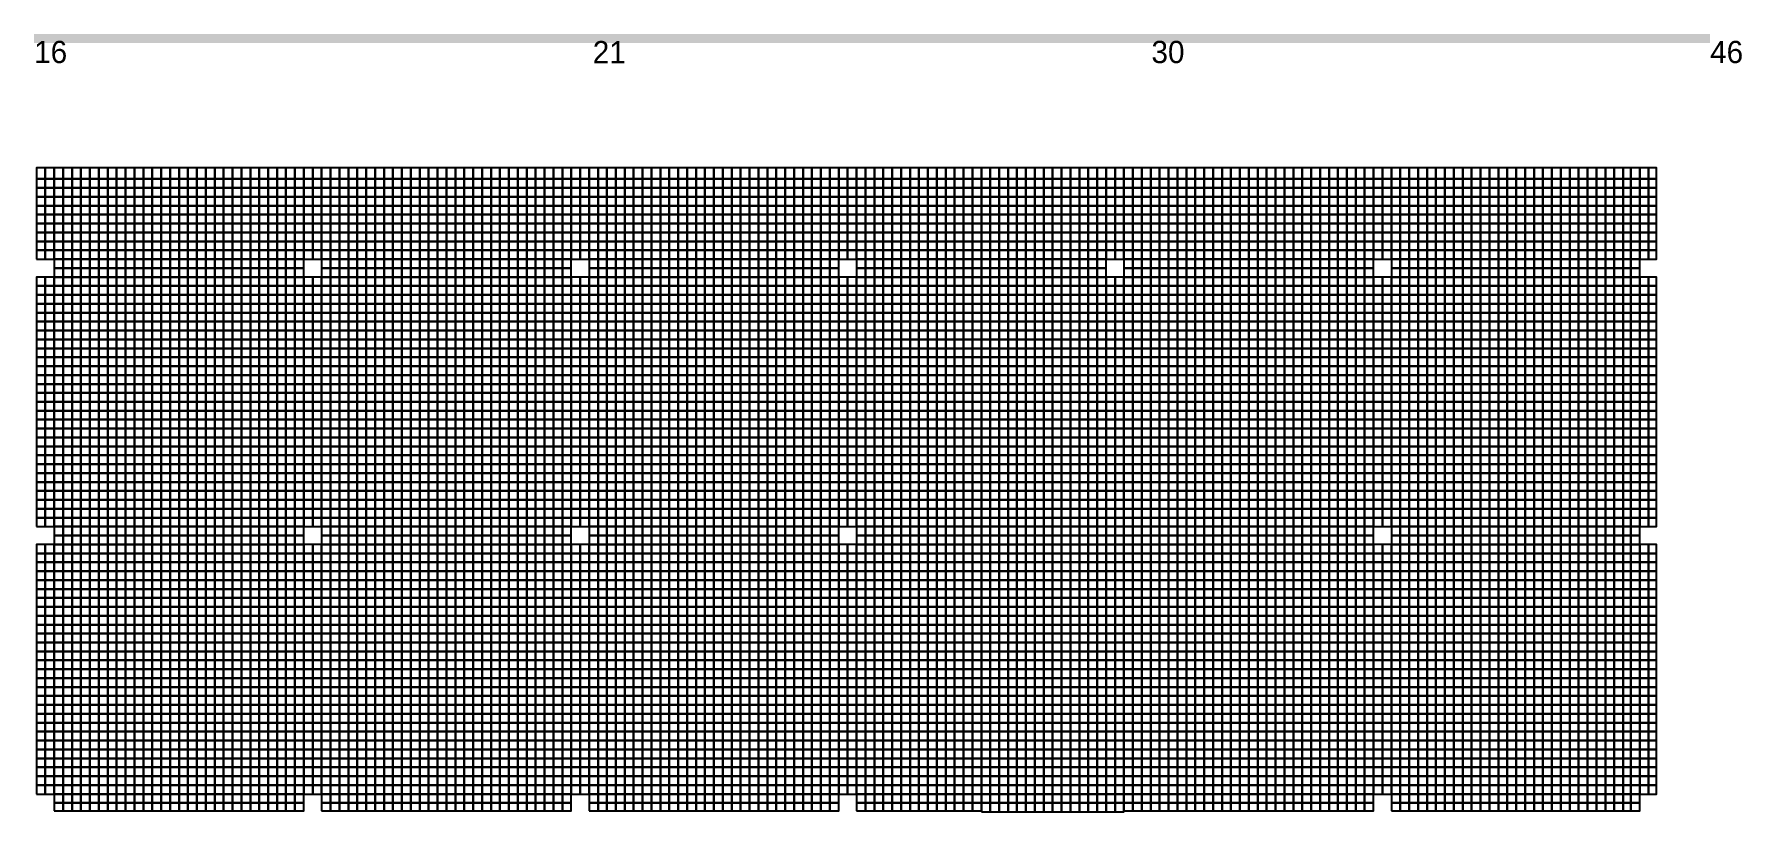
# Model space of a CAD drawing. Extents: x -2.8 to 74.5, y -0.2 to 18.4.
# Drawn here: x 36.22 to 74.53, y -0.2 to 17.25 of the extents above; entities that cross this region are included whole.
import ezdxf
from ezdxf.enums import TextEntityAlignment as Align

# ---------------------------------------------------------------- set-up
doc = ezdxf.new("R2010")
doc.units = 0
doc.header["$MEASUREMENT"] = 0
doc.layers.add('layer_elements', color=7, linetype='Continuous')
doc.layers.add('layer_result_palette', color=7, linetype='Continuous')

msp = doc.modelspace()

# ---------------------------------------------------------------- texts
at = {"layer": 'layer_result_palette'}
for s, p in [('    16', (36.22, 16.85)), ('    21', (48.753, 16.85)), ('    30', (61.287, 16.85)), ('    46', (73.82, 16.85))]:
    msp.add_text(s, height=0.4986, dxfattribs=at).set_placement(p, align=Align.MIDDLE)

# ---------------------------------------------------------------- linework, layer by layer
at = {"layer": 'layer_elements', "color": 171, "true_color": 0x8080ff}
for points in [[(36.27, 14), (36.47, 14), (36.47, 14.25), (36.27, 14.25)], [(36.47, 14), (36.67, 14), (36.67, 14.25), (36.47, 14.25)], [(36.67, 14), (36.87, 14), (36.87, 14.25), (36.67, 14.25)], [(36.87, 14), (37.07, 14), (37.07, 14.25), (36.87, 14.25)], [(37.07, 14), (37.27, 14), (37.27, 14.25), (37.07, 14.25)], [(37.27, 14), (37.47, 14), (37.47, 14.25), (37.27, 14.25)], [(37.47, 14), (37.67, 14), (37.67, 14.25), (37.47, 14.25)], [(37.67, 14), (37.87, 14), (37.87, 14.25), (37.67, 14.25)], [(37.87, 14), (38.07, 14), (38.07, 14.25), (37.87, 14.25)], [(38.07, 14), (38.27, 14), (38.27, 14.25), (38.07, 14.25)], [(38.27, 14), (38.47, 14), (38.47, 14.25), (38.27, 14.25)], [(38.47, 14), (38.67, 14), (38.67, 14.25), (38.47, 14.25)], [(38.67, 14), (38.87, 14), (38.87, 14.25), (38.67, 14.25)], [(38.87, 14), (39.07, 14), (39.07, 14.25), (38.87, 14.25)], [(39.07, 14), (39.27, 14), (39.27, 14.25), (39.07, 14.25)], [(39.27, 14), (39.47, 14), (39.47, 14.25), (39.27, 14.25)], [(39.47, 14), (39.67, 14), (39.67, 14.25), (39.47, 14.25)], [(39.67, 14), (39.87, 14), (39.87, 14.25), (39.67, 14.25)], [(39.87, 14), (40.07, 14), (40.07, 14.25), (39.87, 14.25)], [(40.07, 14), (40.27, 14), (40.27, 14.25), (40.07, 14.25)], [(40.27, 14), (40.47, 14), (40.47, 14.25), (40.27, 14.25)], [(40.47, 14), (40.67, 14), (40.67, 14.25), (40.47, 14.25)], [(40.67, 14), (40.87, 14), (40.87, 14.25), (40.67, 14.25)], [(40.87, 14), (41.07, 14), (41.07, 14.25), (40.87, 14.25)], [(41.07, 14), (41.27, 14), (41.27, 14.25), (41.07, 14.25)], [(41.27, 14), (41.47, 14), (41.47, 14.25), (41.27, 14.25)], [(41.47, 14), (41.67, 14), (41.67, 14.25), (41.47, 14.25)], [(41.67, 14), (41.87, 14), (41.87, 14.25), (41.67, 14.25)], [(41.87, 14), (42.07, 14), (42.07, 14.25), (41.87, 14.25)], [(42.07, 14), (42.27, 14), (42.27, 14.25), (42.07, 14.25)], [(42.67, 14), (42.87, 14), (42.87, 14.25), (42.67, 14.25)], [(42.87, 14), (43.07, 14), (43.07, 14.25), (42.87, 14.25)], [(43.07, 14), (43.27, 14), (43.27, 14.25), (43.07, 14.25)], [(43.27, 14), (43.47, 14), (43.47, 14.25), (43.27, 14.25)], [(43.47, 14), (43.67, 14), (43.67, 14.25), (43.47, 14.25)], [(43.67, 14), (43.87, 14), (43.87, 14.25), (43.67, 14.25)], [(43.87, 14), (44.07, 14), (44.07, 14.25), (43.87, 14.25)], [(44.07, 14), (44.27, 14), (44.27, 14.25), (44.07, 14.25)], [(44.27, 14), (44.47, 14), (44.47, 14.25), (44.27, 14.25)], [(44.47, 14), (44.67, 14), (44.67, 14.25), (44.47, 14.25)], [(44.67, 14), (44.87, 14), (44.87, 14.25), (44.67, 14.25)], [(44.87, 14), (45.07, 14), (45.07, 14.25), (44.87, 14.25)], [(45.07, 14), (45.27, 14), (45.27, 14.25), (45.07, 14.25)], [(45.27, 14), (45.47, 14), (45.47, 14.25), (45.27, 14.25)], [(45.47, 14), (45.67, 14), (45.67, 14.25), (45.47, 14.25)], [(45.67, 14), (45.87, 14), (45.87, 14.25), (45.67, 14.25)], [(45.87, 14), (46.07, 14), (46.07, 14.25), (45.87, 14.25)], [(46.07, 14), (46.27, 14), (46.27, 14.25), (46.07, 14.25)], [(46.27, 14), (46.47, 14), (46.47, 14.25), (46.27, 14.25)], [(46.47, 14), (46.67, 14), (46.67, 14.25), (46.47, 14.25)], [(46.67, 14), (46.87, 14), (46.87, 14.25), (46.67, 14.25)], [(46.87, 14), (47.07, 14), (47.07, 14.25), (46.87, 14.25)], [(47.07, 14), (47.27, 14), (47.27, 14.25), (47.07, 14.25)], [(47.27, 14), (47.47, 14), (47.47, 14.25), (47.27, 14.25)], [(47.47, 14), (47.67, 14), (47.67, 14.25), (47.47, 14.25)], [(47.67, 14), (47.87, 14), (47.87, 14.25), (47.67, 14.25)], [(47.87, 14), (48.07, 14), (48.07, 14.25), (47.87, 14.25)], [(48.87, 14), (49.07, 14), (49.07, 14.25), (48.87, 14.25)], [(49.07, 14), (49.27, 14), (49.27, 14.25), (49.07, 14.25)], [(49.27, 14), (49.47, 14), (49.47, 14.25), (49.27, 14.25)], [(49.47, 14), (49.67, 14), (49.67, 14.25), (49.47, 14.25)], [(49.67, 14), (49.87, 14), (49.87, 14.25), (49.67, 14.25)], [(49.87, 14), (50.07, 14), (50.07, 14.25), (49.87, 14.25)], [(50.07, 14), (50.27, 14), (50.27, 14.25), (50.07, 14.25)], [(50.27, 14), (50.47, 14), (50.47, 14.25), (50.27, 14.25)], [(50.47, 14), (50.67, 14), (50.67, 14.25), (50.47, 14.25)], [(50.67, 14), (50.87, 14), (50.87, 14.25), (50.67, 14.25)], [(50.87, 14), (51.07, 14), (51.07, 14.25), (50.87, 14.25)], [(51.07, 14), (51.27, 14), (51.27, 14.25), (51.07, 14.25)], [(51.27, 14), (51.47, 14), (51.47, 14.25), (51.27, 14.25)], [(51.47, 14), (51.67, 14), (51.67, 14.25), (51.47, 14.25)], [(51.67, 14), (51.87, 14), (51.87, 14.25), (51.67, 14.25)], [(51.87, 14), (52.07, 14), (52.07, 14.25), (51.87, 14.25)], [(52.07, 14), (52.27, 14), (52.27, 14.25), (52.07, 14.25)], [(52.27, 14), (52.47, 14), (52.47, 14.25), (52.27, 14.25)], [(52.47, 14), (52.67, 14), (52.67, 14.25), (52.47, 14.25)], [(52.67, 14), (52.87, 14), (52.87, 14.25), (52.67, 14.25)], [(52.87, 14), (53.07, 14), (53.07, 14.25), (52.87, 14.25)], [(53.07, 14), (53.27, 14), (53.27, 14.25), (53.07, 14.25)], [(53.27, 14), (53.47, 14), (53.47, 14.25), (53.27, 14.25)], [(53.47, 14), (53.67, 14), (53.67, 14.25), (53.47, 14.25)], [(53.67, 14), (53.87, 14), (53.87, 14.25), (53.67, 14.25)], [(53.87, 14), (54.07, 14), (54.07, 14.25), (53.87, 14.25)], [(54.87, 14), (55.07, 14), (55.07, 14.25), (54.87, 14.25)], [(55.07, 14), (55.27, 14), (55.27, 14.25), (55.07, 14.25)], [(55.27, 14), (55.47, 14), (55.47, 14.25), (55.27, 14.25)], [(55.47, 14), (55.67, 14), (55.67, 14.25), (55.47, 14.25)], [(55.67, 14), (55.87, 14), (55.87, 14.25), (55.67, 14.25)], [(55.87, 14), (56.07, 14), (56.07, 14.25), (55.87, 14.25)], [(56.07, 14), (56.27, 14), (56.27, 14.25), (56.07, 14.25)], [(56.27, 14), (56.47, 14), (56.47, 14.25), (56.27, 14.25)], [(56.47, 14), (56.67, 14), (56.67, 14.25), (56.47, 14.25)], [(56.67, 14), (56.87, 14), (56.87, 14.25), (56.67, 14.25)], [(56.87, 14), (57.07, 14), (57.07, 14.25), (56.87, 14.25)], [(57.07, 14), (57.27, 14), (57.27, 14.25), (57.07, 14.25)], [(57.27, 14), (57.47, 14), (57.47, 14.25), (57.27, 14.25)], [(57.47, 14), (57.67, 14), (57.67, 14.25), (57.47, 14.25)], [(57.67, 14), (57.87, 14), (57.87, 14.25), (57.67, 14.25)], [(57.87, 14), (58.07, 14), (58.07, 14.25), (57.87, 14.25)], [(58.07, 14), (58.27, 14), (58.27, 14.25), (58.07, 14.25)], [(58.27, 14), (58.47, 14), (58.47, 14.25), (58.27, 14.25)], [(58.47, 14), (58.67, 14), (58.67, 14.25), (58.47, 14.25)], [(58.67, 14), (58.87, 14), (58.87, 14.25), (58.67, 14.25)], [(58.87, 14), (59.07, 14), (59.07, 14.25), (58.87, 14.25)], [(59.07, 14), (59.27, 14), (59.27, 14.25), (59.07, 14.25)], [(59.27, 14), (59.47, 14), (59.47, 14.25), (59.27, 14.25)], [(59.47, 14), (59.67, 14), (59.67, 14.25), (59.47, 14.25)], [(59.67, 14), (59.87, 14), (59.87, 14.25), (59.67, 14.25)], [(59.87, 14), (60.07, 14), (60.07, 14.25), (59.87, 14.25)], [(61.07, 14), (61.27, 14), (61.27, 14.25), (61.07, 14.25)], [(61.27, 14), (61.47, 14), (61.47, 14.25), (61.27, 14.25)], [(61.47, 14), (61.67, 14), (61.67, 14.25), (61.47, 14.25)], [(61.67, 14), (61.87, 14), (61.87, 14.25), (61.67, 14.25)], [(61.87, 14), (62.07, 14), (62.07, 14.25), (61.87, 14.25)], [(62.07, 14), (62.27, 14), (62.27, 14.25), (62.07, 14.25)], [(62.27, 14), (62.47, 14), (62.47, 14.25), (62.27, 14.25)], [(62.47, 14), (62.67, 14), (62.67, 14.25), (62.47, 14.25)], [(62.67, 14), (62.87, 14), (62.87, 14.25), (62.67, 14.25)], [(62.87, 14), (63.07, 14), (63.07, 14.25), (62.87, 14.25)], [(63.07, 14), (63.27, 14), (63.27, 14.25), (63.07, 14.25)], [(63.27, 14), (63.47, 14), (63.47, 14.25), (63.27, 14.25)], [(63.47, 14), (63.67, 14), (63.67, 14.25), (63.47, 14.25)], [(63.67, 14), (63.87, 14), (63.87, 14.25), (63.67, 14.25)], [(63.87, 14), (64.07, 14), (64.07, 14.25), (63.87, 14.25)], [(64.07, 14), (64.27, 14), (64.27, 14.25), (64.07, 14.25)], [(64.27, 14), (64.47, 14), (64.47, 14.25), (64.27, 14.25)], [(64.47, 14), (64.67, 14), (64.67, 14.25), (64.47, 14.25)], [(64.67, 14), (64.87, 14), (64.87, 14.25), (64.67, 14.25)], [(64.87, 14), (65.07, 14), (65.07, 14.25), (64.87, 14.25)], [(65.07, 14), (65.27, 14), (65.27, 14.25), (65.07, 14.25)], [(65.27, 14), (65.47, 14), (65.47, 14.25), (65.27, 14.25)], [(65.47, 14), (65.67, 14), (65.67, 14.25), (65.47, 14.25)], [(65.67, 14), (65.87, 14), (65.87, 14.25), (65.67, 14.25)], [(65.87, 14), (66.07, 14), (66.07, 14.25), (65.87, 14.25)], [(66.07, 14), (66.27, 14), (66.27, 14.25), (66.07, 14.25)], [(66.27, 14), (66.47, 14), (66.47, 14.25), (66.27, 14.25)], [(66.47, 14), (66.67, 14), (66.67, 14.25), (66.47, 14.25)], [(66.67, 14), (66.87, 14), (66.87, 14.25), (66.67, 14.25)], [(66.87, 14), (67.07, 14), (67.07, 14.25), (66.87, 14.25)], [(67.07, 14), (67.27, 14), (67.27, 14.25), (67.07, 14.25)], [(67.27, 14), (67.47, 14), (67.47, 14.25), (67.27, 14.25)], [(67.47, 14), (67.67, 14), (67.67, 14.25), (67.47, 14.25)], [(67.67, 14), (67.87, 14), (67.87, 14.25), (67.67, 14.25)], [(67.87, 14), (68.07, 14), (68.07, 14.25), (67.87, 14.25)], [(68.07, 14), (68.27, 14), (68.27, 14.25), (68.07, 14.25)], [(68.27, 14), (68.47, 14), (68.47, 14.25), (68.27, 14.25)], [(68.47, 14), (68.67, 14), (68.67, 14.25), (68.47, 14.25)], [(68.67, 14), (68.87, 14), (68.87, 14.25), (68.67, 14.25)], [(68.87, 14), (69.07, 14), (69.07, 14.25), (68.87, 14.25)], [(69.07, 14), (69.27, 14), (69.27, 14.25), (69.07, 14.25)], [(69.27, 14), (69.47, 14), (69.47, 14.25), (69.27, 14.25)], [(69.47, 14), (69.67, 14), (69.67, 14.25), (69.47, 14.25)], [(69.67, 14), (69.87, 14), (69.87, 14.25), (69.67, 14.25)], [(69.87, 14), (70.07, 14), (70.07, 14.25), (69.87, 14.25)], [(70.07, 14), (70.27, 14), (70.27, 14.25), (70.07, 14.25)], [(70.27, 14), (70.47, 14), (70.47, 14.25), (70.27, 14.25)], [(70.47, 14), (70.67, 14), (70.67, 14.25), (70.47, 14.25)], [(70.67, 14), (70.87, 14), (70.87, 14.25), (70.67, 14.25)], [(70.87, 14), (71.07, 14), (71.07, 14.25), (70.87, 14.25)], [(71.07, 14), (71.27, 14), (71.27, 14.25), (71.07, 14.25)], [(71.27, 14), (71.47, 14), (71.47, 14.25), (71.27, 14.25)], [(71.47, 14), (71.67, 14), (71.67, 14.25), (71.47, 14.25)], [(71.67, 14), (71.87, 14), (71.87, 14.25), (71.67, 14.25)], [(71.87, 14), (72.04, 14), (72.04, 14.25), (71.87, 14.25)], [(72.04, 14), (72.24, 14), (72.24, 14.25), (72.04, 14.25)], [(72.24, 14), (72.44, 14), (72.44, 14.25), (72.24, 14.25)], [(72.44, 14), (72.62, 14), (72.62, 14.25), (72.44, 14.25)], [(36.27, 13.8), (36.47, 13.8), (36.47, 14), (36.27, 14)], [(36.27, 13.6), (36.47, 13.6), (36.47, 13.8), (36.27, 13.8)], [(36.47, 13.8), (36.67, 13.8), (36.67, 14), (36.47, 14)], [(36.47, 13.6), (36.67, 13.6), (36.67, 13.8), (36.47, 13.8)], [(36.67, 13.8), (36.87, 13.8), (36.87, 14), (36.67, 14)], [(36.67, 13.6), (36.87, 13.6), (36.87, 13.8), (36.67, 13.8)], [(36.87, 13.8), (37.07, 13.8), (37.07, 14), (36.87, 14)], [(36.87, 13.6), (37.07, 13.6), (37.07, 13.8), (36.87, 13.8)], [(37.07, 13.8), (37.27, 13.8), (37.27, 14), (37.07, 14)], [(37.07, 13.6), (37.27, 13.6), (37.27, 13.8), (37.07, 13.8)], [(37.27, 13.8), (37.47, 13.8), (37.47, 14), (37.27, 14)], [(37.27, 13.6), (37.47, 13.6), (37.47, 13.8), (37.27, 13.8)], [(37.47, 13.8), (37.67, 13.8), (37.67, 14), (37.47, 14)], [(37.47, 13.6), (37.67, 13.6), (37.67, 13.8), (37.47, 13.8)], [(37.67, 13.8), (37.87, 13.8), (37.87, 14), (37.67, 14)], [(37.67, 13.6), (37.87, 13.6), (37.87, 13.8), (37.67, 13.8)], [(37.87, 13.8), (38.07, 13.8), (38.07, 14), (37.87, 14)], [(37.87, 13.6), (38.07, 13.6), (38.07, 13.8), (37.87, 13.8)], [(38.07, 13.8), (38.27, 13.8), (38.27, 14), (38.07, 14)], [(38.07, 13.6), (38.27, 13.6), (38.27, 13.8), (38.07, 13.8)], [(38.27, 13.8), (38.47, 13.8), (38.47, 14), (38.27, 14)], [(38.27, 13.6), (38.47, 13.6), (38.47, 13.8), (38.27, 13.8)], [(38.47, 13.8), (38.67, 13.8), (38.67, 14), (38.47, 14)], [(38.47, 13.6), (38.67, 13.6), (38.67, 13.8), (38.47, 13.8)], [(38.67, 13.8), (38.87, 13.8), (38.87, 14), (38.67, 14)], [(38.67, 13.6), (38.87, 13.6), (38.87, 13.8), (38.67, 13.8)], [(38.87, 13.8), (39.07, 13.8), (39.07, 14), (38.87, 14)], [(38.87, 13.6), (39.07, 13.6), (39.07, 13.8), (38.87, 13.8)], [(39.07, 13.8), (39.27, 13.8), (39.27, 14), (39.07, 14)], [(39.07, 13.6), (39.27, 13.6), (39.27, 13.8), (39.07, 13.8)], [(39.27, 13.8), (39.47, 13.8), (39.47, 14), (39.27, 14)], [(39.27, 13.6), (39.47, 13.6), (39.47, 13.8), (39.27, 13.8)], [(39.47, 13.8), (39.67, 13.8), (39.67, 14), (39.47, 14)], [(39.47, 13.6), (39.67, 13.6), (39.67, 13.8), (39.47, 13.8)], [(39.67, 13.8), (39.87, 13.8), (39.87, 14), (39.67, 14)], [(39.67, 13.6), (39.87, 13.6), (39.87, 13.8), (39.67, 13.8)], [(39.87, 13.8), (40.07, 13.8), (40.07, 14), (39.87, 14)], [(39.87, 13.6), (40.07, 13.6), (40.07, 13.8), (39.87, 13.8)], [(40.07, 13.8), (40.27, 13.8), (40.27, 14), (40.07, 14)], [(40.07, 13.6), (40.27, 13.6), (40.27, 13.8), (40.07, 13.8)], [(40.27, 13.8), (40.47, 13.8), (40.47, 14), (40.27, 14)], [(40.27, 13.6), (40.47, 13.6), (40.47, 13.8), (40.27, 13.8)], [(40.47, 13.8), (40.67, 13.8), (40.67, 14), (40.47, 14)], [(40.47, 13.6), (40.67, 13.6), (40.67, 13.8), (40.47, 13.8)], [(40.67, 13.8), (40.87, 13.8), (40.87, 14), (40.67, 14)], [(40.67, 13.6), (40.87, 13.6), (40.87, 13.8), (40.67, 13.8)], [(40.87, 13.8), (41.07, 13.8), (41.07, 14), (40.87, 14)], [(40.87, 13.6), (41.07, 13.6), (41.07, 13.8), (40.87, 13.8)], [(41.07, 13.8), (41.27, 13.8), (41.27, 14), (41.07, 14)], [(41.07, 13.6), (41.27, 13.6), (41.27, 13.8), (41.07, 13.8)], [(41.27, 13.8), (41.47, 13.8), (41.47, 14), (41.27, 14)], [(41.27, 13.6), (41.47, 13.6), (41.47, 13.8), (41.27, 13.8)], [(41.47, 13.8), (41.67, 13.8), (41.67, 14), (41.47, 14)], [(41.47, 13.6), (41.67, 13.6), (41.67, 13.8), (41.47, 13.8)], [(41.67, 13.8), (41.87, 13.8), (41.87, 14), (41.67, 14)], [(42.87, 13.8), (43.07, 13.8), (43.07, 14), (42.87, 14)], [(43.07, 13.8), (43.27, 13.8), (43.27, 14), (43.07, 14)], [(43.07, 13.6), (43.27, 13.6), (43.27, 13.8), (43.07, 13.8)], [(43.27, 13.8), (43.47, 13.8), (43.47, 14), (43.27, 14)], [(43.27, 13.6), (43.47, 13.6), (43.47, 13.8), (43.27, 13.8)], [(43.47, 13.8), (43.67, 13.8), (43.67, 14), (43.47, 14)], [(43.47, 13.6), (43.67, 13.6), (43.67, 13.8), (43.47, 13.8)], [(43.67, 13.8), (43.87, 13.8), (43.87, 14), (43.67, 14)], [(43.67, 13.6), (43.87, 13.6), (43.87, 13.8), (43.67, 13.8)], [(43.87, 13.8), (44.07, 13.8), (44.07, 14), (43.87, 14)], [(43.87, 13.6), (44.07, 13.6), (44.07, 13.8), (43.87, 13.8)], [(44.07, 13.8), (44.27, 13.8), (44.27, 14), (44.07, 14)], [(44.07, 13.6), (44.27, 13.6), (44.27, 13.8), (44.07, 13.8)], [(44.27, 13.8), (44.47, 13.8), (44.47, 14), (44.27, 14)], [(44.27, 13.6), (44.47, 13.6), (44.47, 13.8), (44.27, 13.8)], [(44.47, 13.8), (44.67, 13.8), (44.67, 14), (44.47, 14)], [(44.47, 13.6), (44.67, 13.6), (44.67, 13.8), (44.47, 13.8)], [(44.67, 13.8), (44.87, 13.8), (44.87, 14), (44.67, 14)], [(44.67, 13.6), (44.87, 13.6), (44.87, 13.8), (44.67, 13.8)], [(44.87, 13.8), (45.07, 13.8), (45.07, 14), (44.87, 14)], [(44.87, 13.6), (45.07, 13.6), (45.07, 13.8), (44.87, 13.8)], [(45.07, 13.8), (45.27, 13.8), (45.27, 14), (45.07, 14)], [(45.07, 13.6), (45.27, 13.6), (45.27, 13.8), (45.07, 13.8)], [(45.27, 13.8), (45.47, 13.8), (45.47, 14), (45.27, 14)], [(45.27, 13.6), (45.47, 13.6), (45.47, 13.8), (45.27, 13.8)], [(45.47, 13.8), (45.67, 13.8), (45.67, 14), (45.47, 14)], [(45.47, 13.6), (45.67, 13.6), (45.67, 13.8), (45.47, 13.8)], [(45.67, 13.8), (45.87, 13.8), (45.87, 14), (45.67, 14)], [(45.67, 13.6), (45.87, 13.6), (45.87, 13.8), (45.67, 13.8)], [(45.87, 13.8), (46.07, 13.8), (46.07, 14), (45.87, 14)], [(45.87, 13.6), (46.07, 13.6), (46.07, 13.8), (45.87, 13.8)], [(46.07, 13.8), (46.27, 13.8), (46.27, 14), (46.07, 14)], [(46.07, 13.6), (46.27, 13.6), (46.27, 13.8), (46.07, 13.8)], [(46.27, 13.8), (46.47, 13.8), (46.47, 14), (46.27, 14)], [(46.27, 13.6), (46.47, 13.6), (46.47, 13.8), (46.27, 13.8)], [(46.47, 13.8), (46.67, 13.8), (46.67, 14), (46.47, 14)], [(46.47, 13.6), (46.67, 13.6), (46.67, 13.8), (46.47, 13.8)], [(46.67, 13.8), (46.87, 13.8), (46.87, 14), (46.67, 14)], [(46.67, 13.6), (46.87, 13.6), (46.87, 13.8), (46.67, 13.8)], [(46.87, 13.8), (47.07, 13.8), (47.07, 14), (46.87, 14)], [(46.87, 13.6), (47.07, 13.6), (47.07, 13.8), (46.87, 13.8)], [(47.07, 13.8), (47.27, 13.8), (47.27, 14), (47.07, 14)], [(47.07, 13.6), (47.27, 13.6), (47.27, 13.8), (47.07, 13.8)], [(47.27, 13.8), (47.47, 13.8), (47.47, 14), (47.27, 14)], [(47.27, 13.6), (47.47, 13.6), (47.47, 13.8), (47.27, 13.8)], [(47.47, 13.8), (47.67, 13.8), (47.67, 14), (47.47, 14)], [(47.47, 13.6), (47.67, 13.6), (47.67, 13.8), (47.47, 13.8)], [(47.67, 13.8), (47.87, 13.8), (47.87, 14), (47.67, 14)], [(49.07, 13.8), (49.27, 13.8), (49.27, 14), (49.07, 14)], [(49.07, 13.6), (49.27, 13.6), (49.27, 13.8), (49.07, 13.8)], [(49.27, 13.8), (49.47, 13.8), (49.47, 14), (49.27, 14)], [(49.27, 13.6), (49.47, 13.6), (49.47, 13.8), (49.27, 13.8)], [(49.47, 13.8), (49.67, 13.8), (49.67, 14), (49.47, 14)], [(49.47, 13.6), (49.67, 13.6), (49.67, 13.8), (49.47, 13.8)], [(49.67, 13.8), (49.87, 13.8), (49.87, 14), (49.67, 14)], [(49.67, 13.6), (49.87, 13.6), (49.87, 13.8), (49.67, 13.8)], [(49.87, 13.8), (50.07, 13.8), (50.07, 14), (49.87, 14)], [(49.87, 13.6), (50.07, 13.6), (50.07, 13.8), (49.87, 13.8)], [(50.07, 13.8), (50.27, 13.8), (50.27, 14), (50.07, 14)], [(50.07, 13.6), (50.27, 13.6), (50.27, 13.8), (50.07, 13.8)], [(50.27, 13.8), (50.47, 13.8), (50.47, 14), (50.27, 14)], [(50.27, 13.6), (50.47, 13.6), (50.47, 13.8), (50.27, 13.8)], [(50.47, 13.8), (50.67, 13.8), (50.67, 14), (50.47, 14)], [(50.47, 13.6), (50.67, 13.6), (50.67, 13.8), (50.47, 13.8)], [(50.67, 13.8), (50.87, 13.8), (50.87, 14), (50.67, 14)], [(50.67, 13.6), (50.87, 13.6), (50.87, 13.8), (50.67, 13.8)], [(50.87, 13.8), (51.07, 13.8), (51.07, 14), (50.87, 14)], [(50.87, 13.6), (51.07, 13.6), (51.07, 13.8), (50.87, 13.8)], [(51.07, 13.8), (51.27, 13.8), (51.27, 14), (51.07, 14)], [(51.07, 13.6), (51.27, 13.6), (51.27, 13.8), (51.07, 13.8)], [(51.27, 13.8), (51.47, 13.8), (51.47, 14), (51.27, 14)], [(51.27, 13.6), (51.47, 13.6), (51.47, 13.8), (51.27, 13.8)], [(51.47, 13.8), (51.67, 13.8), (51.67, 14), (51.47, 14)], [(51.47, 13.6), (51.67, 13.6), (51.67, 13.8), (51.47, 13.8)], [(51.67, 13.8), (51.87, 13.8), (51.87, 14), (51.67, 14)], [(51.67, 13.6), (51.87, 13.6), (51.87, 13.8), (51.67, 13.8)], [(51.87, 13.8), (52.07, 13.8), (52.07, 14), (51.87, 14)], [(51.87, 13.6), (52.07, 13.6), (52.07, 13.8), (51.87, 13.8)], [(52.07, 13.8), (52.27, 13.8), (52.27, 14), (52.07, 14)], [(52.07, 13.6), (52.27, 13.6), (52.27, 13.8), (52.07, 13.8)], [(52.27, 13.8), (52.47, 13.8), (52.47, 14), (52.27, 14)], [(52.27, 13.6), (52.47, 13.6), (52.47, 13.8), (52.27, 13.8)], [(52.47, 13.8), (52.67, 13.8), (52.67, 14), (52.47, 14)], [(52.47, 13.6), (52.67, 13.6), (52.67, 13.8), (52.47, 13.8)], [(52.67, 13.8), (52.87, 13.8), (52.87, 14), (52.67, 14)], [(52.67, 13.6), (52.87, 13.6), (52.87, 13.8), (52.67, 13.8)], [(52.87, 13.8), (53.07, 13.8), (53.07, 14), (52.87, 14)], [(52.87, 13.6), (53.07, 13.6), (53.07, 13.8), (52.87, 13.8)], [(53.07, 13.8), (53.27, 13.8), (53.27, 14), (53.07, 14)], [(53.07, 13.6), (53.27, 13.6), (53.27, 13.8), (53.07, 13.8)], [(53.27, 13.8), (53.47, 13.8), (53.47, 14), (53.27, 14)], [(53.27, 13.6), (53.47, 13.6), (53.47, 13.8), (53.27, 13.8)], [(53.47, 13.8), (53.67, 13.8), (53.67, 14), (53.47, 14)], [(53.47, 13.6), (53.67, 13.6), (53.67, 13.8), (53.47, 13.8)], [(53.67, 13.8), (53.87, 13.8), (53.87, 14), (53.67, 14)], [(55.07, 13.8), (55.27, 13.8), (55.27, 14), (55.07, 14)], [(55.27, 13.8), (55.47, 13.8), (55.47, 14), (55.27, 14)], [(55.27, 13.6), (55.47, 13.6), (55.47, 13.8), (55.27, 13.8)], [(55.47, 13.8), (55.67, 13.8), (55.67, 14), (55.47, 14)], [(55.47, 13.6), (55.67, 13.6), (55.67, 13.8), (55.47, 13.8)], [(55.67, 13.8), (55.87, 13.8), (55.87, 14), (55.67, 14)], [(55.67, 13.6), (55.87, 13.6), (55.87, 13.8), (55.67, 13.8)], [(55.87, 13.8), (56.07, 13.8), (56.07, 14), (55.87, 14)], [(55.87, 13.6), (56.07, 13.6), (56.07, 13.8), (55.87, 13.8)], [(56.07, 13.8), (56.27, 13.8), (56.27, 14), (56.07, 14)], [(56.07, 13.6), (56.27, 13.6), (56.27, 13.8), (56.07, 13.8)], [(56.27, 13.8), (56.47, 13.8), (56.47, 14), (56.27, 14)], [(56.27, 13.6), (56.47, 13.6), (56.47, 13.8), (56.27, 13.8)], [(56.47, 13.8), (56.67, 13.8), (56.67, 14), (56.47, 14)], [(56.47, 13.6), (56.67, 13.6), (56.67, 13.8), (56.47, 13.8)], [(56.67, 13.8), (56.87, 13.8), (56.87, 14), (56.67, 14)], [(56.67, 13.6), (56.87, 13.6), (56.87, 13.8), (56.67, 13.8)], [(56.87, 13.8), (57.07, 13.8), (57.07, 14), (56.87, 14)], [(56.87, 13.6), (57.07, 13.6), (57.07, 13.8), (56.87, 13.8)], [(57.07, 13.8), (57.27, 13.8), (57.27, 14), (57.07, 14)], [(57.07, 13.6), (57.27, 13.6), (57.27, 13.8), (57.07, 13.8)], [(57.27, 13.8), (57.47, 13.8), (57.47, 14), (57.27, 14)], [(57.27, 13.6), (57.47, 13.6), (57.47, 13.8), (57.27, 13.8)], [(57.47, 13.8), (57.67, 13.8), (57.67, 14), (57.47, 14)], [(57.47, 13.6), (57.67, 13.6), (57.67, 13.8), (57.47, 13.8)], [(57.67, 13.8), (57.87, 13.8), (57.87, 14), (57.67, 14)], [(57.67, 13.6), (57.87, 13.6), (57.87, 13.8), (57.67, 13.8)], [(57.87, 13.8), (58.07, 13.8), (58.07, 14), (57.87, 14)], [(57.87, 13.6), (58.07, 13.6), (58.07, 13.8), (57.87, 13.8)], [(58.07, 13.8), (58.27, 13.8), (58.27, 14), (58.07, 14)], [(58.07, 13.6), (58.27, 13.6), (58.27, 13.8), (58.07, 13.8)], [(58.27, 13.8), (58.47, 13.8), (58.47, 14), (58.27, 14)], [(58.27, 13.6), (58.47, 13.6), (58.47, 13.8), (58.27, 13.8)], [(58.47, 13.8), (58.67, 13.8), (58.67, 14), (58.47, 14)], [(58.47, 13.6), (58.67, 13.6), (58.67, 13.8), (58.47, 13.8)], [(58.67, 13.8), (58.87, 13.8), (58.87, 14), (58.67, 14)], [(58.67, 13.6), (58.87, 13.6), (58.87, 13.8), (58.67, 13.8)], [(58.87, 13.8), (59.07, 13.8), (59.07, 14), (58.87, 14)], [(58.87, 13.6), (59.07, 13.6), (59.07, 13.8), (58.87, 13.8)], [(59.07, 13.8), (59.27, 13.8), (59.27, 14), (59.07, 14)], [(59.07, 13.6), (59.27, 13.6), (59.27, 13.8), (59.07, 13.8)], [(59.27, 13.8), (59.47, 13.8), (59.47, 14), (59.27, 14)], [(59.27, 13.6), (59.47, 13.6), (59.47, 13.8), (59.27, 13.8)], [(59.47, 13.8), (59.67, 13.8), (59.67, 14), (59.47, 14)], [(59.47, 13.6), (59.67, 13.6), (59.67, 13.8), (59.47, 13.8)], [(59.67, 13.8), (59.87, 13.8), (59.87, 14), (59.67, 14)], [(59.67, 13.6), (59.87, 13.6), (59.87, 13.8), (59.67, 13.8)], [(61.27, 13.8), (61.47, 13.8), (61.47, 14), (61.27, 14)], [(61.47, 13.8), (61.67, 13.8), (61.67, 14), (61.47, 14)], [(61.47, 13.6), (61.67, 13.6), (61.67, 13.8), (61.47, 13.8)], [(61.67, 13.8), (61.87, 13.8), (61.87, 14), (61.67, 14)], [(61.67, 13.6), (61.87, 13.6), (61.87, 13.8), (61.67, 13.8)], [(61.87, 13.8), (62.07, 13.8), (62.07, 14), (61.87, 14)], [(61.87, 13.6), (62.07, 13.6), (62.07, 13.8), (61.87, 13.8)], [(62.07, 13.8), (62.27, 13.8), (62.27, 14), (62.07, 14)], [(62.07, 13.6), (62.27, 13.6), (62.27, 13.8), (62.07, 13.8)], [(62.27, 13.8), (62.47, 13.8), (62.47, 14), (62.27, 14)], [(62.27, 13.6), (62.47, 13.6), (62.47, 13.8), (62.27, 13.8)], [(62.47, 13.8), (62.67, 13.8), (62.67, 14), (62.47, 14)], [(62.47, 13.6), (62.67, 13.6), (62.67, 13.8), (62.47, 13.8)], [(62.67, 13.8), (62.87, 13.8), (62.87, 14), (62.67, 14)], [(62.67, 13.6), (62.87, 13.6), (62.87, 13.8), (62.67, 13.8)], [(62.87, 13.8), (63.07, 13.8), (63.07, 14), (62.87, 14)], [(62.87, 13.6), (63.07, 13.6), (63.07, 13.8), (62.87, 13.8)], [(63.07, 13.8), (63.27, 13.8), (63.27, 14), (63.07, 14)], [(63.07, 13.6), (63.27, 13.6), (63.27, 13.8), (63.07, 13.8)], [(63.27, 13.8), (63.47, 13.8), (63.47, 14), (63.27, 14)], [(63.27, 13.6), (63.47, 13.6), (63.47, 13.8), (63.27, 13.8)], [(63.47, 13.8), (63.67, 13.8), (63.67, 14), (63.47, 14)], [(63.47, 13.6), (63.67, 13.6), (63.67, 13.8), (63.47, 13.8)], [(63.67, 13.8), (63.87, 13.8), (63.87, 14), (63.67, 14)], [(63.67, 13.6), (63.87, 13.6), (63.87, 13.8), (63.67, 13.8)], [(63.87, 13.8), (64.07, 13.8), (64.07, 14), (63.87, 14)], [(63.87, 13.6), (64.07, 13.6), (64.07, 13.8), (63.87, 13.8)], [(64.07, 13.8), (64.27, 13.8), (64.27, 14), (64.07, 14)], [(64.07, 13.6), (64.27, 13.6), (64.27, 13.8), (64.07, 13.8)], [(64.27, 13.8), (64.47, 13.8), (64.47, 14), (64.27, 14)], [(64.27, 13.6), (64.47, 13.6), (64.47, 13.8), (64.27, 13.8)], [(64.47, 13.8), (64.67, 13.8), (64.67, 14), (64.47, 14)], [(64.47, 13.6), (64.67, 13.6), (64.67, 13.8), (64.47, 13.8)], [(64.67, 13.8), (64.87, 13.8), (64.87, 14), (64.67, 14)], [(64.67, 13.6), (64.87, 13.6), (64.87, 13.8), (64.67, 13.8)], [(64.87, 13.8), (65.07, 13.8), (65.07, 14), (64.87, 14)], [(64.87, 13.6), (65.07, 13.6), (65.07, 13.8), (64.87, 13.8)], [(65.07, 13.8), (65.27, 13.8), (65.27, 14), (65.07, 14)], [(65.07, 13.6), (65.27, 13.6), (65.27, 13.8), (65.07, 13.8)], [(65.27, 13.8), (65.47, 13.8), (65.47, 14), (65.27, 14)], [(65.27, 13.6), (65.47, 13.6), (65.47, 13.8), (65.27, 13.8)], [(65.47, 13.8), (65.67, 13.8), (65.67, 14), (65.47, 14)], [(65.47, 13.6), (65.67, 13.6), (65.67, 13.8), (65.47, 13.8)], [(65.67, 13.8), (65.87, 13.8), (65.87, 14), (65.67, 14)], [(65.67, 13.6), (65.87, 13.6), (65.87, 13.8), (65.67, 13.8)], [(65.87, 13.8), (66.07, 13.8), (66.07, 14), (65.87, 14)], [(65.87, 13.6), (66.07, 13.6), (66.07, 13.8), (65.87, 13.8)], [(66.07, 13.8), (66.27, 13.8), (66.27, 14), (66.07, 14)], [(66.07, 13.6), (66.27, 13.6), (66.27, 13.8), (66.07, 13.8)], [(66.27, 13.8), (66.47, 13.8), (66.47, 14), (66.27, 14)], [(66.27, 13.6), (66.47, 13.6), (66.47, 13.8), (66.27, 13.8)], [(66.47, 13.8), (66.67, 13.8), (66.67, 14), (66.47, 14)], [(66.47, 13.6), (66.67, 13.6), (66.67, 13.8), (66.47, 13.8)], [(66.67, 13.8), (66.87, 13.8), (66.87, 14), (66.67, 14)], [(66.67, 13.6), (66.87, 13.6), (66.87, 13.8), (66.67, 13.8)], [(66.87, 13.8), (67.07, 13.8), (67.07, 14), (66.87, 14)], [(66.87, 13.6), (67.07, 13.6), (67.07, 13.8), (66.87, 13.8)], [(67.07, 13.8), (67.27, 13.8), (67.27, 14), (67.07, 14)], [(67.07, 13.6), (67.27, 13.6), (67.27, 13.8), (67.07, 13.8)], [(67.27, 13.8), (67.47, 13.8), (67.47, 14), (67.27, 14)], [(67.27, 13.6), (67.47, 13.6), (67.47, 13.8), (67.27, 13.8)], [(67.47, 13.8), (67.67, 13.8), (67.67, 14), (67.47, 14)], [(67.47, 13.6), (67.67, 13.6), (67.67, 13.8), (67.47, 13.8)], [(67.67, 13.8), (67.87, 13.8), (67.87, 14), (67.67, 14)], [(67.67, 13.6), (67.87, 13.6), (67.87, 13.8), (67.67, 13.8)], [(67.87, 13.8), (68.07, 13.8), (68.07, 14), (67.87, 14)], [(67.87, 13.6), (68.07, 13.6), (68.07, 13.8), (67.87, 13.8)], [(68.07, 13.8), (68.27, 13.8), (68.27, 14), (68.07, 14)], [(68.07, 13.6), (68.27, 13.6), (68.27, 13.8), (68.07, 13.8)], [(68.27, 13.8), (68.47, 13.8), (68.47, 14), (68.27, 14)], [(68.27, 13.6), (68.47, 13.6), (68.47, 13.8), (68.27, 13.8)], [(68.47, 13.8), (68.67, 13.8), (68.67, 14), (68.47, 14)], [(68.47, 13.6), (68.67, 13.6), (68.67, 13.8), (68.47, 13.8)], [(68.67, 13.8), (68.87, 13.8), (68.87, 14), (68.67, 14)], [(68.67, 13.6), (68.87, 13.6), (68.87, 13.8), (68.67, 13.8)], [(68.87, 13.8), (69.07, 13.8), (69.07, 14), (68.87, 14)], [(68.87, 13.6), (69.07, 13.6), (69.07, 13.8), (68.87, 13.8)], [(69.07, 13.8), (69.27, 13.8), (69.27, 14), (69.07, 14)], [(69.07, 13.6), (69.27, 13.6), (69.27, 13.8), (69.07, 13.8)], [(69.27, 13.8), (69.47, 13.8), (69.47, 14), (69.27, 14)], [(69.27, 13.6), (69.47, 13.6), (69.47, 13.8), (69.27, 13.8)], [(69.47, 13.8), (69.67, 13.8), (69.67, 14), (69.47, 14)], [(69.47, 13.6), (69.67, 13.6), (69.67, 13.8), (69.47, 13.8)], [(69.67, 13.8), (69.87, 13.8), (69.87, 14), (69.67, 14)], [(69.67, 13.6), (69.87, 13.6), (69.87, 13.8), (69.67, 13.8)], [(69.87, 13.8), (70.07, 13.8), (70.07, 14), (69.87, 14)], [(69.87, 13.6), (70.07, 13.6), (70.07, 13.8), (69.87, 13.8)], [(70.07, 13.8), (70.27, 13.8), (70.27, 14), (70.07, 14)], [(70.07, 13.6), (70.27, 13.6), (70.27, 13.8), (70.07, 13.8)], [(70.27, 13.8), (70.47, 13.8), (70.47, 14), (70.27, 14)], [(70.27, 13.6), (70.47, 13.6), (70.47, 13.8), (70.27, 13.8)], [(70.47, 13.8), (70.67, 13.8), (70.67, 14), (70.47, 14)], [(70.47, 13.6), (70.67, 13.6), (70.67, 13.8), (70.47, 13.8)], [(70.67, 13.8), (70.87, 13.8), (70.87, 14), (70.67, 14)], [(70.67, 13.6), (70.87, 13.6), (70.87, 13.8), (70.67, 13.8)], [(70.87, 13.8), (71.07, 13.8), (71.07, 14), (70.87, 14)], [(70.87, 13.6), (71.07, 13.6), (71.07, 13.8), (70.87, 13.8)], [(71.07, 13.8), (71.27, 13.8), (71.27, 14), (71.07, 14)], [(71.07, 13.6), (71.27, 13.6), (71.27, 13.8), (71.07, 13.8)], [(71.27, 13.8), (71.47, 13.8), (71.47, 14), (71.27, 14)], [(71.27, 13.6), (71.47, 13.6), (71.47, 13.8), (71.27, 13.8)], [(71.47, 13.8), (71.67, 13.8), (71.67, 14), (71.47, 14)], [(71.47, 13.6), (71.67, 13.6), (71.67, 13.8), (71.47, 13.8)], [(71.67, 13.8), (71.87, 13.8), (71.87, 14), (71.67, 14)], [(71.67, 13.6), (71.87, 13.6), (71.87, 13.8), (71.67, 13.8)], [(71.87, 13.8), (72.04, 13.8), (72.04, 14), (71.87, 14)], [(71.87, 13.6), (72.04, 13.6), (72.04, 13.8), (71.87, 13.8)], [(72.04, 13.8), (72.24, 13.8), (72.24, 14), (72.04, 14)], [(72.04, 13.6), (72.24, 13.6), (72.24, 13.8), (72.04, 13.8)], [(72.24, 13.8), (72.44, 13.8), (72.44, 14), (72.24, 14)], [(72.24, 13.6), (72.44, 13.6), (72.44, 13.8), (72.24, 13.8)], [(72.44, 13.8), (72.62, 13.8), (72.62, 14), (72.44, 14)], [(72.44, 13.6), (72.62, 13.6), (72.62, 13.8), (72.44, 13.8)], [(36.27, 13.4), (36.47, 13.4), (36.47, 13.6), (36.27, 13.6)], [(36.47, 13.4), (36.67, 13.4), (36.67, 13.6), (36.47, 13.6)], [(36.67, 13.4), (36.87, 13.4), (36.87, 13.6), (36.67, 13.6)], [(36.87, 13.4), (37.07, 13.4), (37.07, 13.6), (36.87, 13.6)], [(37.07, 13.4), (37.27, 13.4), (37.27, 13.6), (37.07, 13.6)], [(37.27, 13.4), (37.47, 13.4), (37.47, 13.6), (37.27, 13.6)], [(37.47, 13.4), (37.67, 13.4), (37.67, 13.6), (37.47, 13.6)], [(37.67, 13.4), (37.87, 13.4), (37.87, 13.6), (37.67, 13.6)], [(37.87, 13.4), (38.07, 13.4), (38.07, 13.6), (37.87, 13.6)], [(38.07, 13.4), (38.27, 13.4), (38.27, 13.6), (38.07, 13.6)], [(38.27, 13.4), (38.47, 13.4), (38.47, 13.6), (38.27, 13.6)], [(38.47, 13.4), (38.67, 13.4), (38.67, 13.6), (38.47, 13.6)], [(38.67, 13.4), (38.87, 13.4), (38.87, 13.6), (38.67, 13.6)], [(38.87, 13.4), (39.07, 13.4), (39.07, 13.6), (38.87, 13.6)], [(39.07, 13.4), (39.27, 13.4), (39.27, 13.6), (39.07, 13.6)], [(39.27, 13.4), (39.47, 13.4), (39.47, 13.6), (39.27, 13.6)], [(39.47, 13.4), (39.67, 13.4), (39.67, 13.6), (39.47, 13.6)], [(39.67, 13.4), (39.87, 13.4), (39.87, 13.6), (39.67, 13.6)], [(39.87, 13.4), (40.07, 13.4), (40.07, 13.6), (39.87, 13.6)], [(40.07, 13.4), (40.27, 13.4), (40.27, 13.6), (40.07, 13.6)], [(40.27, 13.4), (40.47, 13.4), (40.47, 13.6), (40.27, 13.6)], [(40.47, 13.4), (40.67, 13.4), (40.67, 13.6), (40.47, 13.6)], [(40.67, 13.4), (40.87, 13.4), (40.87, 13.6), (40.67, 13.6)], [(40.87, 13.4), (41.07, 13.4), (41.07, 13.6), (40.87, 13.6)], [(41.07, 13.4), (41.27, 13.4), (41.27, 13.6), (41.07, 13.6)], [(41.27, 13.4), (41.47, 13.4), (41.47, 13.6), (41.27, 13.6)], [(41.47, 13.4), (41.67, 13.4), (41.67, 13.6), (41.47, 13.6)], [(43.07, 13.4), (43.27, 13.4), (43.27, 13.6), (43.07, 13.6)], [(43.27, 13.4), (43.47, 13.4), (43.47, 13.6), (43.27, 13.6)], [(43.47, 13.4), (43.67, 13.4), (43.67, 13.6), (43.47, 13.6)], [(43.67, 13.4), (43.87, 13.4), (43.87, 13.6), (43.67, 13.6)], [(43.87, 13.4), (44.07, 13.4), (44.07, 13.6), (43.87, 13.6)], [(44.07, 13.4), (44.27, 13.4), (44.27, 13.6), (44.07, 13.6)], [(44.27, 13.4), (44.47, 13.4), (44.47, 13.6), (44.27, 13.6)], [(44.47, 13.4), (44.67, 13.4), (44.67, 13.6), (44.47, 13.6)], [(44.67, 13.4), (44.87, 13.4), (44.87, 13.6), (44.67, 13.6)], [(44.87, 13.4), (45.07, 13.4), (45.07, 13.6), (44.87, 13.6)], [(45.07, 13.4), (45.27, 13.4), (45.27, 13.6), (45.07, 13.6)], [(45.27, 13.4), (45.47, 13.4), (45.47, 13.6), (45.27, 13.6)], [(45.47, 13.4), (45.67, 13.4), (45.67, 13.6), (45.47, 13.6)], [(45.67, 13.4), (45.87, 13.4), (45.87, 13.6), (45.67, 13.6)], [(45.87, 13.4), (46.07, 13.4), (46.07, 13.6), (45.87, 13.6)], [(46.07, 13.4), (46.27, 13.4), (46.27, 13.6), (46.07, 13.6)], [(46.27, 13.4), (46.47, 13.4), (46.47, 13.6), (46.27, 13.6)], [(46.47, 13.4), (46.67, 13.4), (46.67, 13.6), (46.47, 13.6)], [(46.67, 13.4), (46.87, 13.4), (46.87, 13.6), (46.67, 13.6)], [(46.87, 13.4), (47.07, 13.4), (47.07, 13.6), (46.87, 13.6)], [(47.07, 13.4), (47.27, 13.4), (47.27, 13.6), (47.07, 13.6)], [(47.27, 13.4), (47.47, 13.4), (47.47, 13.6), (47.27, 13.6)], [(49.27, 13.4), (49.47, 13.4), (49.47, 13.6), (49.27, 13.6)], [(49.47, 13.4), (49.67, 13.4), (49.67, 13.6), (49.47, 13.6)], [(49.67, 13.4), (49.87, 13.4), (49.87, 13.6), (49.67, 13.6)], [(49.87, 13.4), (50.07, 13.4), (50.07, 13.6), (49.87, 13.6)], [(50.07, 13.4), (50.27, 13.4), (50.27, 13.6), (50.07, 13.6)], [(50.27, 13.4), (50.47, 13.4), (50.47, 13.6), (50.27, 13.6)], [(50.47, 13.4), (50.67, 13.4), (50.67, 13.6), (50.47, 13.6)], [(50.67, 13.4), (50.87, 13.4), (50.87, 13.6), (50.67, 13.6)], [(50.87, 13.4), (51.07, 13.4), (51.07, 13.6), (50.87, 13.6)], [(51.07, 13.4), (51.27, 13.4), (51.27, 13.6), (51.07, 13.6)], [(51.27, 13.4), (51.47, 13.4), (51.47, 13.6), (51.27, 13.6)], [(51.47, 13.4), (51.67, 13.4), (51.67, 13.6), (51.47, 13.6)], [(51.67, 13.4), (51.87, 13.4), (51.87, 13.6), (51.67, 13.6)], [(51.87, 13.4), (52.07, 13.4), (52.07, 13.6), (51.87, 13.6)], [(52.07, 13.4), (52.27, 13.4), (52.27, 13.6), (52.07, 13.6)], [(52.27, 13.4), (52.47, 13.4), (52.47, 13.6), (52.27, 13.6)], [(52.47, 13.4), (52.67, 13.4), (52.67, 13.6), (52.47, 13.6)], [(52.67, 13.4), (52.87, 13.4), (52.87, 13.6), (52.67, 13.6)], [(52.87, 13.4), (53.07, 13.4), (53.07, 13.6), (52.87, 13.6)], [(53.07, 13.4), (53.27, 13.4), (53.27, 13.6), (53.07, 13.6)], [(53.27, 13.4), (53.47, 13.4), (53.47, 13.6), (53.27, 13.6)], [(53.47, 13.4), (53.67, 13.4), (53.67, 13.6), (53.47, 13.6)], [(55.27, 13.4), (55.47, 13.4), (55.47, 13.6), (55.27, 13.6)], [(55.47, 13.4), (55.67, 13.4), (55.67, 13.6), (55.47, 13.6)], [(55.67, 13.4), (55.87, 13.4), (55.87, 13.6), (55.67, 13.6)], [(55.87, 13.4), (56.07, 13.4), (56.07, 13.6), (55.87, 13.6)], [(56.07, 13.4), (56.27, 13.4), (56.27, 13.6), (56.07, 13.6)], [(56.27, 13.4), (56.47, 13.4), (56.47, 13.6), (56.27, 13.6)], [(56.47, 13.4), (56.67, 13.4), (56.67, 13.6), (56.47, 13.6)], [(56.67, 13.4), (56.87, 13.4), (56.87, 13.6), (56.67, 13.6)], [(56.87, 13.4), (57.07, 13.4), (57.07, 13.6), (56.87, 13.6)], [(57.07, 13.4), (57.27, 13.4), (57.27, 13.6), (57.07, 13.6)], [(57.27, 13.4), (57.47, 13.4), (57.47, 13.6), (57.27, 13.6)], [(57.47, 13.4), (57.67, 13.4), (57.67, 13.6), (57.47, 13.6)], [(57.67, 13.4), (57.87, 13.4), (57.87, 13.6), (57.67, 13.6)], [(57.87, 13.4), (58.07, 13.4), (58.07, 13.6), (57.87, 13.6)], [(58.07, 13.4), (58.27, 13.4), (58.27, 13.6), (58.07, 13.6)], [(58.27, 13.4), (58.47, 13.4), (58.47, 13.6), (58.27, 13.6)], [(58.47, 13.4), (58.67, 13.4), (58.67, 13.6), (58.47, 13.6)], [(58.67, 13.4), (58.87, 13.4), (58.87, 13.6), (58.67, 13.6)], [(58.87, 13.4), (59.07, 13.4), (59.07, 13.6), (58.87, 13.6)], [(59.07, 13.4), (59.27, 13.4), (59.27, 13.6), (59.07, 13.6)], [(59.27, 13.4), (59.47, 13.4), (59.47, 13.6), (59.27, 13.6)], [(59.47, 13.4), (59.67, 13.4), (59.67, 13.6), (59.47, 13.6)], [(61.47, 13.4), (61.67, 13.4), (61.67, 13.6), (61.47, 13.6)], [(61.67, 13.4), (61.87, 13.4), (61.87, 13.6), (61.67, 13.6)], [(61.87, 13.4), (62.07, 13.4), (62.07, 13.6), (61.87, 13.6)], [(62.07, 13.4), (62.27, 13.4), (62.27, 13.6), (62.07, 13.6)], [(62.27, 13.4), (62.47, 13.4), (62.47, 13.6), (62.27, 13.6)], [(62.47, 13.4), (62.67, 13.4), (62.67, 13.6), (62.47, 13.6)], [(62.67, 13.4), (62.87, 13.4), (62.87, 13.6), (62.67, 13.6)], [(62.87, 13.4), (63.07, 13.4), (63.07, 13.6), (62.87, 13.6)], [(63.07, 13.4), (63.27, 13.4), (63.27, 13.6), (63.07, 13.6)], [(63.27, 13.4), (63.47, 13.4), (63.47, 13.6), (63.27, 13.6)], [(63.47, 13.4), (63.67, 13.4), (63.67, 13.6), (63.47, 13.6)], [(63.67, 13.4), (63.87, 13.4), (63.87, 13.6), (63.67, 13.6)], [(63.87, 13.4), (64.07, 13.4), (64.07, 13.6), (63.87, 13.6)], [(64.07, 13.4), (64.27, 13.4), (64.27, 13.6), (64.07, 13.6)], [(64.27, 13.4), (64.47, 13.4), (64.47, 13.6), (64.27, 13.6)], [(64.47, 13.4), (64.67, 13.4), (64.67, 13.6), (64.47, 13.6)], [(64.67, 13.4), (64.87, 13.4), (64.87, 13.6), (64.67, 13.6)], [(64.87, 13.4), (65.07, 13.4), (65.07, 13.6), (64.87, 13.6)], [(65.07, 13.4), (65.27, 13.4), (65.27, 13.6), (65.07, 13.6)], [(65.27, 13.4), (65.47, 13.4), (65.47, 13.6), (65.27, 13.6)], [(65.47, 13.4), (65.67, 13.4), (65.67, 13.6), (65.47, 13.6)], [(65.67, 13.4), (65.87, 13.4), (65.87, 13.6), (65.67, 13.6)], [(66.67, 13.4), (66.87, 13.4), (66.87, 13.6), (66.67, 13.6)], [(66.87, 13.4), (67.07, 13.4), (67.07, 13.6), (66.87, 13.6)], [(67.07, 13.4), (67.27, 13.4), (67.27, 13.6), (67.07, 13.6)], [(67.27, 13.4), (67.47, 13.4), (67.47, 13.6), (67.27, 13.6)], [(67.47, 13.4), (67.67, 13.4), (67.67, 13.6), (67.47, 13.6)], [(67.67, 13.4), (67.87, 13.4), (67.87, 13.6), (67.67, 13.6)], [(67.87, 13.4), (68.07, 13.4), (68.07, 13.6), (67.87, 13.6)], [(68.07, 13.4), (68.27, 13.4), (68.27, 13.6), (68.07, 13.6)], [(68.27, 13.4), (68.47, 13.4), (68.47, 13.6), (68.27, 13.6)], [(68.47, 13.4), (68.67, 13.4), (68.67, 13.6), (68.47, 13.6)], [(68.67, 13.4), (68.87, 13.4), (68.87, 13.6), (68.67, 13.6)], [(68.87, 13.4), (69.07, 13.4), (69.07, 13.6), (68.87, 13.6)], [(69.07, 13.4), (69.27, 13.4), (69.27, 13.6), (69.07, 13.6)], [(69.27, 13.4), (69.47, 13.4), (69.47, 13.6), (69.27, 13.6)], [(69.47, 13.4), (69.67, 13.4), (69.67, 13.6), (69.47, 13.6)], [(69.67, 13.4), (69.87, 13.4), (69.87, 13.6), (69.67, 13.6)], [(69.87, 13.4), (70.07, 13.4), (70.07, 13.6), (69.87, 13.6)], [(70.07, 13.4), (70.27, 13.4), (70.27, 13.6), (70.07, 13.6)], [(70.27, 13.4), (70.47, 13.4), (70.47, 13.6), (70.27, 13.6)], [(70.47, 13.4), (70.67, 13.4), (70.67, 13.6), (70.47, 13.6)], [(70.67, 13.4), (70.87, 13.4), (70.87, 13.6), (70.67, 13.6)], [(70.87, 13.4), (71.07, 13.4), (71.07, 13.6), (70.87, 13.6)], [(71.07, 13.4), (71.27, 13.4), (71.27, 13.6), (71.07, 13.6)], [(71.27, 13.4), (71.47, 13.4), (71.47, 13.6), (71.27, 13.6)], [(71.47, 13.4), (71.67, 13.4), (71.67, 13.6), (71.47, 13.6)], [(71.67, 13.4), (71.87, 13.4), (71.87, 13.6), (71.67, 13.6)], [(71.87, 13.4), (72.04, 13.4), (72.04, 13.6), (71.87, 13.6)], [(72.04, 13.4), (72.24, 13.4), (72.24, 13.6), (72.04, 13.6)], [(72.24, 13.4), (72.44, 13.4), (72.44, 13.6), (72.24, 13.6)], [(72.44, 13.4), (72.62, 13.4), (72.62, 13.6), (72.44, 13.6)], [(36.27, 13.2), (36.47, 13.2), (36.47, 13.4), (36.27, 13.4)], [(36.47, 13.2), (36.67, 13.2), (36.67, 13.4), (36.47, 13.4)], [(36.67, 13.2), (36.87, 13.2), (36.87, 13.4), (36.67, 13.4)], [(36.87, 13.2), (37.07, 13.2), (37.07, 13.4), (36.87, 13.4)], [(37.07, 13.2), (37.27, 13.2), (37.27, 13.4), (37.07, 13.4)], [(37.27, 13.2), (37.47, 13.2), (37.47, 13.4), (37.27, 13.4)], [(37.27, 13), (37.47, 13), (37.47, 13.2), (37.27, 13.2)], [(37.47, 13.2), (37.67, 13.2), (37.67, 13.4), (37.47, 13.4)], [(37.47, 13), (37.67, 13), (37.67, 13.2), (37.47, 13.2)], [(37.67, 13.2), (37.87, 13.2), (37.87, 13.4), (37.67, 13.4)], [(37.67, 13), (37.87, 13), (37.87, 13.2), (37.67, 13.2)], [(37.87, 13.2), (38.07, 13.2), (38.07, 13.4), (37.87, 13.4)], [(37.87, 13), (38.07, 13), (38.07, 13.2), (37.87, 13.2)], [(38.07, 13.2), (38.27, 13.2), (38.27, 13.4), (38.07, 13.4)], [(38.07, 13), (38.27, 13), (38.27, 13.2), (38.07, 13.2)], [(38.27, 13.2), (38.47, 13.2), (38.47, 13.4), (38.27, 13.4)], [(38.27, 13), (38.47, 13), (38.47, 13.2), (38.27, 13.2)], [(38.47, 13.2), (38.67, 13.2), (38.67, 13.4), (38.47, 13.4)], [(38.47, 13), (38.67, 13), (38.67, 13.2), (38.47, 13.2)], [(38.67, 13.2), (38.87, 13.2), (38.87, 13.4), (38.67, 13.4)], [(38.67, 13), (38.87, 13), (38.87, 13.2), (38.67, 13.2)], [(38.87, 13.2), (39.07, 13.2), (39.07, 13.4), (38.87, 13.4)], [(38.87, 13), (39.07, 13), (39.07, 13.2), (38.87, 13.2)], [(39.07, 13.2), (39.27, 13.2), (39.27, 13.4), (39.07, 13.4)], [(39.07, 13), (39.27, 13), (39.27, 13.2), (39.07, 13.2)], [(39.27, 13.2), (39.47, 13.2), (39.47, 13.4), (39.27, 13.4)], [(39.27, 13), (39.47, 13), (39.47, 13.2), (39.27, 13.2)], [(39.47, 13.2), (39.67, 13.2), (39.67, 13.4), (39.47, 13.4)], [(39.47, 13), (39.67, 13), (39.67, 13.2), (39.47, 13.2)], [(39.67, 13.2), (39.87, 13.2), (39.87, 13.4), (39.67, 13.4)], [(39.67, 13), (39.87, 13), (39.87, 13.2), (39.67, 13.2)], [(39.87, 13.2), (40.07, 13.2), (40.07, 13.4), (39.87, 13.4)], [(39.87, 13), (40.07, 13), (40.07, 13.2), (39.87, 13.2)], [(40.07, 13.2), (40.27, 13.2), (40.27, 13.4), (40.07, 13.4)], [(40.07, 13), (40.27, 13), (40.27, 13.2), (40.07, 13.2)], [(40.27, 13.2), (40.47, 13.2), (40.47, 13.4), (40.27, 13.4)], [(40.27, 13), (40.47, 13), (40.47, 13.2), (40.27, 13.2)], [(40.47, 13.2), (40.67, 13.2), (40.67, 13.4), (40.47, 13.4)], [(40.47, 13), (40.67, 13), (40.67, 13.2), (40.47, 13.2)], [(40.67, 13.2), (40.87, 13.2), (40.87, 13.4), (40.67, 13.4)], [(40.67, 13), (40.87, 13), (40.87, 13.2), (40.67, 13.2)], [(40.87, 13.2), (41.07, 13.2), (41.07, 13.4), (40.87, 13.4)], [(40.87, 13), (41.07, 13), (41.07, 13.2), (40.87, 13.2)], [(41.07, 13.2), (41.27, 13.2), (41.27, 13.4), (41.07, 13.4)], [(41.07, 13), (41.27, 13), (41.27, 13.2), (41.07, 13.2)], [(41.27, 13.2), (41.47, 13.2), (41.47, 13.4), (41.27, 13.4)], [(41.27, 13), (41.47, 13), (41.47, 13.2), (41.27, 13.2)], [(43.27, 13.2), (43.47, 13.2), (43.47, 13.4), (43.27, 13.4)], [(43.27, 13), (43.47, 13), (43.47, 13.2), (43.27, 13.2)], [(43.47, 13.2), (43.67, 13.2), (43.67, 13.4), (43.47, 13.4)], [(43.47, 13), (43.67, 13), (43.67, 13.2), (43.47, 13.2)], [(43.67, 13.2), (43.87, 13.2), (43.87, 13.4), (43.67, 13.4)], [(43.67, 13), (43.87, 13), (43.87, 13.2), (43.67, 13.2)], [(43.87, 13.2), (44.07, 13.2), (44.07, 13.4), (43.87, 13.4)], [(43.87, 13), (44.07, 13), (44.07, 13.2), (43.87, 13.2)], [(44.07, 13.2), (44.27, 13.2), (44.27, 13.4), (44.07, 13.4)], [(44.07, 13), (44.27, 13), (44.27, 13.2), (44.07, 13.2)], [(44.27, 13.2), (44.47, 13.2), (44.47, 13.4), (44.27, 13.4)], [(44.27, 13), (44.47, 13), (44.47, 13.2), (44.27, 13.2)], [(44.47, 13.2), (44.67, 13.2), (44.67, 13.4), (44.47, 13.4)], [(44.47, 13), (44.67, 13), (44.67, 13.2), (44.47, 13.2)], [(44.67, 13.2), (44.87, 13.2), (44.87, 13.4), (44.67, 13.4)], [(44.67, 13), (44.87, 13), (44.87, 13.2), (44.67, 13.2)], [(44.87, 13.2), (45.07, 13.2), (45.07, 13.4), (44.87, 13.4)], [(44.87, 13), (45.07, 13), (45.07, 13.2), (44.87, 13.2)], [(45.07, 13.2), (45.27, 13.2), (45.27, 13.4), (45.07, 13.4)], [(45.07, 13), (45.27, 13), (45.27, 13.2), (45.07, 13.2)], [(45.27, 13.2), (45.47, 13.2), (45.47, 13.4), (45.27, 13.4)], [(45.27, 13), (45.47, 13), (45.47, 13.2), (45.27, 13.2)], [(45.47, 13.2), (45.67, 13.2), (45.67, 13.4), (45.47, 13.4)], [(45.47, 13), (45.67, 13), (45.67, 13.2), (45.47, 13.2)], [(45.67, 13.2), (45.87, 13.2), (45.87, 13.4), (45.67, 13.4)], [(45.67, 13), (45.87, 13), (45.87, 13.2), (45.67, 13.2)], [(45.87, 13.2), (46.07, 13.2), (46.07, 13.4), (45.87, 13.4)], [(45.87, 13), (46.07, 13), (46.07, 13.2), (45.87, 13.2)], [(46.07, 13.2), (46.27, 13.2), (46.27, 13.4), (46.07, 13.4)], [(46.07, 13), (46.27, 13), (46.27, 13.2), (46.07, 13.2)], [(46.27, 13.2), (46.47, 13.2), (46.47, 13.4), (46.27, 13.4)], [(46.27, 13), (46.47, 13), (46.47, 13.2), (46.27, 13.2)], [(46.47, 13.2), (46.67, 13.2), (46.67, 13.4), (46.47, 13.4)], [(46.47, 13), (46.67, 13), (46.67, 13.2), (46.47, 13.2)], [(46.67, 13.2), (46.87, 13.2), (46.87, 13.4), (46.67, 13.4)], [(46.67, 13), (46.87, 13), (46.87, 13.2), (46.67, 13.2)], [(46.87, 13.2), (47.07, 13.2), (47.07, 13.4), (46.87, 13.4)], [(46.87, 13), (47.07, 13), (47.07, 13.2), (46.87, 13.2)], [(47.07, 13.2), (47.27, 13.2), (47.27, 13.4), (47.07, 13.4)], [(47.07, 13), (47.27, 13), (47.27, 13.2), (47.07, 13.2)], [(47.27, 13.2), (47.47, 13.2), (47.47, 13.4), (47.27, 13.4)], [(47.27, 13), (47.47, 13), (47.47, 13.2), (47.27, 13.2)], [(49.47, 13.2), (49.67, 13.2), (49.67, 13.4), (49.47, 13.4)], [(49.47, 13), (49.67, 13), (49.67, 13.2), (49.47, 13.2)], [(49.67, 13.2), (49.87, 13.2), (49.87, 13.4), (49.67, 13.4)], [(49.67, 13), (49.87, 13), (49.87, 13.2), (49.67, 13.2)], [(49.87, 13.2), (50.07, 13.2), (50.07, 13.4), (49.87, 13.4)], [(49.87, 13), (50.07, 13), (50.07, 13.2), (49.87, 13.2)], [(50.07, 13.2), (50.27, 13.2), (50.27, 13.4), (50.07, 13.4)], [(50.07, 13), (50.27, 13), (50.27, 13.2), (50.07, 13.2)], [(50.27, 13.2), (50.47, 13.2), (50.47, 13.4), (50.27, 13.4)], [(50.27, 13), (50.47, 13), (50.47, 13.2), (50.27, 13.2)], [(50.47, 13.2), (50.67, 13.2), (50.67, 13.4), (50.47, 13.4)], [(50.47, 13), (50.67, 13), (50.67, 13.2), (50.47, 13.2)], [(50.67, 13.2), (50.87, 13.2), (50.87, 13.4), (50.67, 13.4)], [(50.67, 13), (50.87, 13), (50.87, 13.2), (50.67, 13.2)], [(50.87, 13.2), (51.07, 13.2), (51.07, 13.4), (50.87, 13.4)], [(50.87, 13), (51.07, 13), (51.07, 13.2), (50.87, 13.2)], [(51.07, 13.2), (51.27, 13.2), (51.27, 13.4), (51.07, 13.4)], [(51.07, 13), (51.27, 13), (51.27, 13.2), (51.07, 13.2)], [(51.27, 13.2), (51.47, 13.2), (51.47, 13.4), (51.27, 13.4)], [(51.27, 13), (51.47, 13), (51.47, 13.2), (51.27, 13.2)], [(51.47, 13.2), (51.67, 13.2), (51.67, 13.4), (51.47, 13.4)], [(51.47, 13), (51.67, 13), (51.67, 13.2), (51.47, 13.2)], [(51.67, 13.2), (51.87, 13.2), (51.87, 13.4), (51.67, 13.4)], [(51.67, 13), (51.87, 13), (51.87, 13.2), (51.67, 13.2)], [(51.87, 13.2), (52.07, 13.2), (52.07, 13.4), (51.87, 13.4)], [(51.87, 13), (52.07, 13), (52.07, 13.2), (51.87, 13.2)], [(52.07, 13.2), (52.27, 13.2), (52.27, 13.4), (52.07, 13.4)], [(52.07, 13), (52.27, 13), (52.27, 13.2), (52.07, 13.2)], [(52.27, 13.2), (52.47, 13.2), (52.47, 13.4), (52.27, 13.4)], [(52.27, 13), (52.47, 13), (52.47, 13.2), (52.27, 13.2)], [(52.47, 13.2), (52.67, 13.2), (52.67, 13.4), (52.47, 13.4)], [(52.47, 13), (52.67, 13), (52.67, 13.2), (52.47, 13.2)], [(52.67, 13.2), (52.87, 13.2), (52.87, 13.4), (52.67, 13.4)], [(52.67, 13), (52.87, 13), (52.87, 13.2), (52.67, 13.2)], [(52.87, 13.2), (53.07, 13.2), (53.07, 13.4), (52.87, 13.4)], [(52.87, 13), (53.07, 13), (53.07, 13.2), (52.87, 13.2)], [(53.07, 13.2), (53.27, 13.2), (53.27, 13.4), (53.07, 13.4)], [(53.07, 13), (53.27, 13), (53.27, 13.2), (53.07, 13.2)], [(53.27, 13.2), (53.47, 13.2), (53.47, 13.4), (53.27, 13.4)], [(53.27, 13), (53.47, 13), (53.47, 13.2), (53.27, 13.2)], [(55.47, 13.2), (55.67, 13.2), (55.67, 13.4), (55.47, 13.4)], [(55.47, 13), (55.67, 13), (55.67, 13.2), (55.47, 13.2)], [(55.67, 13.2), (55.87, 13.2), (55.87, 13.4), (55.67, 13.4)], [(55.67, 13), (55.87, 13), (55.87, 13.2), (55.67, 13.2)], [(55.87, 13.2), (56.07, 13.2), (56.07, 13.4), (55.87, 13.4)], [(55.87, 13), (56.07, 13), (56.07, 13.2), (55.87, 13.2)], [(56.07, 13.2), (56.27, 13.2), (56.27, 13.4), (56.07, 13.4)], [(56.07, 13), (56.27, 13), (56.27, 13.2), (56.07, 13.2)], [(56.27, 13.2), (56.47, 13.2), (56.47, 13.4), (56.27, 13.4)], [(56.27, 13), (56.47, 13), (56.47, 13.2), (56.27, 13.2)], [(56.47, 13.2), (56.67, 13.2), (56.67, 13.4), (56.47, 13.4)], [(56.47, 13), (56.67, 13), (56.67, 13.2), (56.47, 13.2)], [(56.67, 13.2), (56.87, 13.2), (56.87, 13.4), (56.67, 13.4)], [(56.67, 13), (56.87, 13), (56.87, 13.2), (56.67, 13.2)], [(56.87, 13.2), (57.07, 13.2), (57.07, 13.4), (56.87, 13.4)], [(56.87, 13), (57.07, 13), (57.07, 13.2), (56.87, 13.2)], [(57.07, 13.2), (57.27, 13.2), (57.27, 13.4), (57.07, 13.4)], [(57.07, 13), (57.27, 13), (57.27, 13.2), (57.07, 13.2)], [(57.27, 13.2), (57.47, 13.2), (57.47, 13.4), (57.27, 13.4)], [(57.27, 13), (57.47, 13), (57.47, 13.2), (57.27, 13.2)], [(57.47, 13.2), (57.67, 13.2), (57.67, 13.4), (57.47, 13.4)], [(57.47, 13), (57.67, 13), (57.67, 13.2), (57.47, 13.2)], [(57.67, 13.2), (57.87, 13.2), (57.87, 13.4), (57.67, 13.4)], [(57.67, 13), (57.87, 13), (57.87, 13.2), (57.67, 13.2)], [(57.87, 13.2), (58.07, 13.2), (58.07, 13.4), (57.87, 13.4)], [(57.87, 13), (58.07, 13), (58.07, 13.2), (57.87, 13.2)], [(58.07, 13.2), (58.27, 13.2), (58.27, 13.4), (58.07, 13.4)], [(58.07, 13), (58.27, 13), (58.27, 13.2), (58.07, 13.2)], [(58.27, 13.2), (58.47, 13.2), (58.47, 13.4), (58.27, 13.4)], [(58.27, 13), (58.47, 13), (58.47, 13.2), (58.27, 13.2)], [(58.47, 13.2), (58.67, 13.2), (58.67, 13.4), (58.47, 13.4)], [(58.47, 13), (58.67, 13), (58.67, 13.2), (58.47, 13.2)], [(58.67, 13.2), (58.87, 13.2), (58.87, 13.4), (58.67, 13.4)], [(58.67, 13), (58.87, 13), (58.87, 13.2), (58.67, 13.2)], [(58.87, 13.2), (59.07, 13.2), (59.07, 13.4), (58.87, 13.4)], [(58.87, 13), (59.07, 13), (59.07, 13.2), (58.87, 13.2)], [(59.07, 13.2), (59.27, 13.2), (59.27, 13.4), (59.07, 13.4)], [(59.07, 13), (59.27, 13), (59.27, 13.2), (59.07, 13.2)], [(59.27, 13.2), (59.47, 13.2), (59.47, 13.4), (59.27, 13.4)], [(59.27, 13), (59.47, 13), (59.47, 13.2), (59.27, 13.2)], [(59.47, 13.2), (59.67, 13.2), (59.67, 13.4), (59.47, 13.4)], [(61.67, 13.2), (61.87, 13.2), (61.87, 13.4), (61.67, 13.4)], [(61.67, 13), (61.87, 13), (61.87, 13.2), (61.67, 13.2)], [(61.87, 13.2), (62.07, 13.2), (62.07, 13.4), (61.87, 13.4)], [(61.87, 13), (62.07, 13), (62.07, 13.2), (61.87, 13.2)], [(62.07, 13.2), (62.27, 13.2), (62.27, 13.4), (62.07, 13.4)], [(62.07, 13), (62.27, 13), (62.27, 13.2), (62.07, 13.2)], [(62.27, 13.2), (62.47, 13.2), (62.47, 13.4), (62.27, 13.4)], [(62.27, 13), (62.47, 13), (62.47, 13.2), (62.27, 13.2)], [(62.47, 13.2), (62.67, 13.2), (62.67, 13.4), (62.47, 13.4)], [(62.47, 13), (62.67, 13), (62.67, 13.2), (62.47, 13.2)], [(62.67, 13.2), (62.87, 13.2), (62.87, 13.4), (62.67, 13.4)], [(62.67, 13), (62.87, 13), (62.87, 13.2), (62.67, 13.2)], [(62.87, 13.2), (63.07, 13.2), (63.07, 13.4), (62.87, 13.4)], [(62.87, 13), (63.07, 13), (63.07, 13.2), (62.87, 13.2)], [(63.07, 13.2), (63.27, 13.2), (63.27, 13.4), (63.07, 13.4)], [(63.07, 13), (63.27, 13), (63.27, 13.2), (63.07, 13.2)], [(63.27, 13.2), (63.47, 13.2), (63.47, 13.4), (63.27, 13.4)], [(63.27, 13), (63.47, 13), (63.47, 13.2), (63.27, 13.2)], [(63.47, 13.2), (63.67, 13.2), (63.67, 13.4), (63.47, 13.4)], [(63.47, 13), (63.67, 13), (63.67, 13.2), (63.47, 13.2)], [(63.67, 13.2), (63.87, 13.2), (63.87, 13.4), (63.67, 13.4)], [(63.67, 13), (63.87, 13), (63.87, 13.2), (63.67, 13.2)], [(63.87, 13.2), (64.07, 13.2), (64.07, 13.4), (63.87, 13.4)], [(63.87, 13), (64.07, 13), (64.07, 13.2), (63.87, 13.2)], [(64.07, 13.2), (64.27, 13.2), (64.27, 13.4), (64.07, 13.4)], [(64.07, 13), (64.27, 13), (64.27, 13.2), (64.07, 13.2)], [(64.27, 13.2), (64.47, 13.2), (64.47, 13.4), (64.27, 13.4)], [(64.27, 13), (64.47, 13), (64.47, 13.2), (64.27, 13.2)], [(64.47, 13.2), (64.67, 13.2), (64.67, 13.4), (64.47, 13.4)], [(64.47, 13), (64.67, 13), (64.67, 13.2), (64.47, 13.2)], [(64.67, 13.2), (64.87, 13.2), (64.87, 13.4), (64.67, 13.4)], [(64.67, 13), (64.87, 13), (64.87, 13.2), (64.67, 13.2)], [(64.87, 13.2), (65.07, 13.2), (65.07, 13.4), (64.87, 13.4)], [(64.87, 13), (65.07, 13), (65.07, 13.2), (64.87, 13.2)], [(65.07, 13.2), (65.27, 13.2), (65.27, 13.4), (65.07, 13.4)], [(65.07, 13), (65.27, 13), (65.27, 13.2), (65.07, 13.2)], [(65.27, 13.2), (65.47, 13.2), (65.47, 13.4), (65.27, 13.4)], [(65.27, 13), (65.47, 13), (65.47, 13.2), (65.27, 13.2)], [(65.47, 13.2), (65.67, 13.2), (65.67, 13.4), (65.47, 13.4)], [(67.07, 13.2), (67.27, 13.2), (67.27, 13.4), (67.07, 13.4)], [(67.07, 13), (67.27, 13), (67.27, 13.2), (67.07, 13.2)], [(67.27, 13.2), (67.47, 13.2), (67.47, 13.4), (67.27, 13.4)], [(67.27, 13), (67.47, 13), (67.47, 13.2), (67.27, 13.2)], [(67.47, 13.2), (67.67, 13.2), (67.67, 13.4), (67.47, 13.4)], [(67.47, 13), (67.67, 13), (67.67, 13.2), (67.47, 13.2)], [(67.67, 13.2), (67.87, 13.2), (67.87, 13.4), (67.67, 13.4)], [(67.67, 13), (67.87, 13), (67.87, 13.2), (67.67, 13.2)], [(67.87, 13.2), (68.07, 13.2), (68.07, 13.4), (67.87, 13.4)], [(67.87, 13), (68.07, 13), (68.07, 13.2), (67.87, 13.2)], [(68.07, 13.2), (68.27, 13.2), (68.27, 13.4), (68.07, 13.4)], [(68.07, 13), (68.27, 13), (68.27, 13.2), (68.07, 13.2)], [(68.27, 13.2), (68.47, 13.2), (68.47, 13.4), (68.27, 13.4)], [(68.27, 13), (68.47, 13), (68.47, 13.2), (68.27, 13.2)], [(68.47, 13.2), (68.67, 13.2), (68.67, 13.4), (68.47, 13.4)], [(68.47, 13), (68.67, 13), (68.67, 13.2), (68.47, 13.2)], [(68.67, 13.2), (68.87, 13.2), (68.87, 13.4), (68.67, 13.4)], [(68.67, 13), (68.87, 13), (68.87, 13.2), (68.67, 13.2)], [(68.87, 13.2), (69.07, 13.2), (69.07, 13.4), (68.87, 13.4)], [(68.87, 13), (69.07, 13), (69.07, 13.2), (68.87, 13.2)], [(69.07, 13.2), (69.27, 13.2), (69.27, 13.4), (69.07, 13.4)], [(69.07, 13), (69.27, 13), (69.27, 13.2), (69.07, 13.2)], [(69.27, 13.2), (69.47, 13.2), (69.47, 13.4), (69.27, 13.4)], [(69.27, 13), (69.47, 13), (69.47, 13.2), (69.27, 13.2)], [(69.47, 13.2), (69.67, 13.2), (69.67, 13.4), (69.47, 13.4)], [(69.47, 13), (69.67, 13), (69.67, 13.2), (69.47, 13.2)], [(69.67, 13.2), (69.87, 13.2), (69.87, 13.4), (69.67, 13.4)], [(69.67, 13), (69.87, 13), (69.87, 13.2), (69.67, 13.2)], [(69.87, 13.2), (70.07, 13.2), (70.07, 13.4), (69.87, 13.4)], [(69.87, 13), (70.07, 13), (70.07, 13.2), (69.87, 13.2)], [(70.07, 13.2), (70.27, 13.2), (70.27, 13.4), (70.07, 13.4)], [(70.07, 13), (70.27, 13), (70.27, 13.2), (70.07, 13.2)], [(70.27, 13.2), (70.47, 13.2), (70.47, 13.4), (70.27, 13.4)], [(70.27, 13), (70.47, 13), (70.47, 13.2), (70.27, 13.2)], [(70.47, 13.2), (70.67, 13.2), (70.67, 13.4), (70.47, 13.4)], [(70.47, 13), (70.67, 13), (70.67, 13.2), (70.47, 13.2)], [(70.67, 13.2), (70.87, 13.2), (70.87, 13.4), (70.67, 13.4)], [(70.67, 13), (70.87, 13), (70.87, 13.2), (70.67, 13.2)], [(70.87, 13.2), (71.07, 13.2), (71.07, 13.4), (70.87, 13.4)], [(70.87, 13), (71.07, 13), (71.07, 13.2), (70.87, 13.2)], [(71.07, 13.2), (71.27, 13.2), (71.27, 13.4), (71.07, 13.4)], [(71.07, 13), (71.27, 13), (71.27, 13.2), (71.07, 13.2)], [(71.27, 13.2), (71.47, 13.2), (71.47, 13.4), (71.27, 13.4)], [(71.27, 13), (71.47, 13), (71.47, 13.2), (71.27, 13.2)], [(71.47, 13.2), (71.67, 13.2), (71.67, 13.4), (71.47, 13.4)], [(71.67, 13.2), (71.87, 13.2), (71.87, 13.4), (71.67, 13.4)], [(72.24, 13.2), (72.44, 13.2), (72.44, 13.4), (72.24, 13.4)], [(72.44, 13.2), (72.62, 13.2), (72.62, 13.4), (72.44, 13.4)], [(37.47, 12.8), (37.67, 12.8), (37.67, 13), (37.47, 13)], [(37.47, 12.6), (37.67, 12.6), (37.67, 12.8), (37.47, 12.8)], [(37.67, 12.8), (37.87, 12.8), (37.87, 13), (37.67, 13)], [(37.67, 12.6), (37.87, 12.6), (37.87, 12.8), (37.67, 12.8)], [(37.87, 12.8), (38.07, 12.8), (38.07, 13), (37.87, 13)], [(37.87, 12.6), (38.07, 12.6), (38.07, 12.8), (37.87, 12.8)], [(38.07, 12.8), (38.27, 12.8), (38.27, 13), (38.07, 13)], [(38.07, 12.6), (38.27, 12.6), (38.27, 12.8), (38.07, 12.8)], [(38.27, 12.8), (38.47, 12.8), (38.47, 13), (38.27, 13)], [(38.27, 12.6), (38.47, 12.6), (38.47, 12.8), (38.27, 12.8)], [(38.47, 12.8), (38.67, 12.8), (38.67, 13), (38.47, 13)], [(38.47, 12.6), (38.67, 12.6), (38.67, 12.8), (38.47, 12.8)], [(38.67, 12.8), (38.87, 12.8), (38.87, 13), (38.67, 13)], [(38.67, 12.6), (38.87, 12.6), (38.87, 12.8), (38.67, 12.8)], [(38.87, 12.8), (39.07, 12.8), (39.07, 13), (38.87, 13)], [(38.87, 12.6), (39.07, 12.6), (39.07, 12.8), (38.87, 12.8)], [(39.07, 12.8), (39.27, 12.8), (39.27, 13), (39.07, 13)], [(39.07, 12.6), (39.27, 12.6), (39.27, 12.8), (39.07, 12.8)], [(39.27, 12.8), (39.47, 12.8), (39.47, 13), (39.27, 13)], [(39.27, 12.6), (39.47, 12.6), (39.47, 12.8), (39.27, 12.8)], [(39.47, 12.8), (39.67, 12.8), (39.67, 13), (39.47, 13)], [(39.47, 12.6), (39.67, 12.6), (39.67, 12.8), (39.47, 12.8)], [(39.67, 12.8), (39.87, 12.8), (39.87, 13), (39.67, 13)], [(39.67, 12.6), (39.87, 12.6), (39.87, 12.8), (39.67, 12.8)], [(39.87, 12.8), (40.07, 12.8), (40.07, 13), (39.87, 13)], [(39.87, 12.6), (40.07, 12.6), (40.07, 12.8), (39.87, 12.8)], [(40.07, 12.8), (40.27, 12.8), (40.27, 13), (40.07, 13)], [(40.07, 12.6), (40.27, 12.6), (40.27, 12.8), (40.07, 12.8)], [(40.27, 12.8), (40.47, 12.8), (40.47, 13), (40.27, 13)], [(40.27, 12.6), (40.47, 12.6), (40.47, 12.8), (40.27, 12.8)], [(40.47, 12.8), (40.67, 12.8), (40.67, 13), (40.47, 13)], [(40.47, 12.6), (40.67, 12.6), (40.67, 12.8), (40.47, 12.8)], [(40.67, 12.8), (40.87, 12.8), (40.87, 13), (40.67, 13)], [(40.67, 12.6), (40.87, 12.6), (40.87, 12.8), (40.67, 12.8)], [(40.87, 12.8), (41.07, 12.8), (41.07, 13), (40.87, 13)], [(40.87, 12.6), (41.07, 12.6), (41.07, 12.8), (40.87, 12.8)], [(41.07, 12.8), (41.27, 12.8), (41.27, 13), (41.07, 13)], [(41.07, 12.6), (41.27, 12.6), (41.27, 12.8), (41.07, 12.8)], [(41.27, 12.8), (41.47, 12.8), (41.47, 13), (41.27, 13)], [(41.27, 12.6), (41.47, 12.6), (41.47, 12.8), (41.27, 12.8)], [(43.27, 12.8), (43.47, 12.8), (43.47, 13), (43.27, 13)], [(43.27, 12.6), (43.47, 12.6), (43.47, 12.8), (43.27, 12.8)], [(43.47, 12.8), (43.67, 12.8), (43.67, 13), (43.47, 13)], [(43.47, 12.6), (43.67, 12.6), (43.67, 12.8), (43.47, 12.8)], [(43.67, 12.8), (43.87, 12.8), (43.87, 13), (43.67, 13)], [(43.67, 12.6), (43.87, 12.6), (43.87, 12.8), (43.67, 12.8)], [(43.87, 12.8), (44.07, 12.8), (44.07, 13), (43.87, 13)], [(43.87, 12.6), (44.07, 12.6), (44.07, 12.8), (43.87, 12.8)], [(44.07, 12.8), (44.27, 12.8), (44.27, 13), (44.07, 13)], [(44.07, 12.6), (44.27, 12.6), (44.27, 12.8), (44.07, 12.8)], [(44.27, 12.8), (44.47, 12.8), (44.47, 13), (44.27, 13)], [(44.27, 12.6), (44.47, 12.6), (44.47, 12.8), (44.27, 12.8)], [(44.47, 12.8), (44.67, 12.8), (44.67, 13), (44.47, 13)], [(44.47, 12.6), (44.67, 12.6), (44.67, 12.8), (44.47, 12.8)], [(44.67, 12.8), (44.87, 12.8), (44.87, 13), (44.67, 13)], [(44.67, 12.6), (44.87, 12.6), (44.87, 12.8), (44.67, 12.8)], [(44.87, 12.8), (45.07, 12.8), (45.07, 13), (44.87, 13)], [(44.87, 12.6), (45.07, 12.6), (45.07, 12.8), (44.87, 12.8)], [(45.07, 12.8), (45.27, 12.8), (45.27, 13), (45.07, 13)], [(45.07, 12.6), (45.27, 12.6), (45.27, 12.8), (45.07, 12.8)], [(45.27, 12.8), (45.47, 12.8), (45.47, 13), (45.27, 13)], [(45.27, 12.6), (45.47, 12.6), (45.47, 12.8), (45.27, 12.8)], [(45.47, 12.8), (45.67, 12.8), (45.67, 13), (45.47, 13)], [(45.47, 12.6), (45.67, 12.6), (45.67, 12.8), (45.47, 12.8)], [(45.67, 12.8), (45.87, 12.8), (45.87, 13), (45.67, 13)], [(45.67, 12.6), (45.87, 12.6), (45.87, 12.8), (45.67, 12.8)], [(45.87, 12.8), (46.07, 12.8), (46.07, 13), (45.87, 13)], [(45.87, 12.6), (46.07, 12.6), (46.07, 12.8), (45.87, 12.8)], [(46.07, 12.8), (46.27, 12.8), (46.27, 13), (46.07, 13)], [(46.07, 12.6), (46.27, 12.6), (46.27, 12.8), (46.07, 12.8)], [(46.27, 12.8), (46.47, 12.8), (46.47, 13), (46.27, 13)], [(46.27, 12.6), (46.47, 12.6), (46.47, 12.8), (46.27, 12.8)], [(46.47, 12.8), (46.67, 12.8), (46.67, 13), (46.47, 13)], [(46.47, 12.6), (46.67, 12.6), (46.67, 12.8), (46.47, 12.8)], [(46.67, 12.8), (46.87, 12.8), (46.87, 13), (46.67, 13)], [(46.67, 12.6), (46.87, 12.6), (46.87, 12.8), (46.67, 12.8)], [(46.87, 12.8), (47.07, 12.8), (47.07, 13), (46.87, 13)], [(46.87, 12.6), (47.07, 12.6), (47.07, 12.8), (46.87, 12.8)], [(47.07, 12.8), (47.27, 12.8), (47.27, 13), (47.07, 13)], [(47.07, 12.6), (47.27, 12.6), (47.27, 12.8), (47.07, 12.8)], [(47.27, 12.8), (47.47, 12.8), (47.47, 13), (47.27, 13)], [(47.27, 12.6), (47.47, 12.6), (47.47, 12.8), (47.27, 12.8)], [(49.47, 12.8), (49.67, 12.8), (49.67, 13), (49.47, 13)], [(49.47, 12.6), (49.67, 12.6), (49.67, 12.8), (49.47, 12.8)], [(49.67, 12.8), (49.87, 12.8), (49.87, 13), (49.67, 13)], [(49.67, 12.6), (49.87, 12.6), (49.87, 12.8), (49.67, 12.8)], [(49.87, 12.8), (50.07, 12.8), (50.07, 13), (49.87, 13)], [(49.87, 12.6), (50.07, 12.6), (50.07, 12.8), (49.87, 12.8)], [(50.07, 12.8), (50.27, 12.8), (50.27, 13), (50.07, 13)], [(50.07, 12.6), (50.27, 12.6), (50.27, 12.8), (50.07, 12.8)], [(50.27, 12.8), (50.47, 12.8), (50.47, 13), (50.27, 13)], [(50.27, 12.6), (50.47, 12.6), (50.47, 12.8), (50.27, 12.8)], [(50.47, 12.8), (50.67, 12.8), (50.67, 13), (50.47, 13)], [(50.47, 12.6), (50.67, 12.6), (50.67, 12.8), (50.47, 12.8)], [(50.67, 12.8), (50.87, 12.8), (50.87, 13), (50.67, 13)], [(50.67, 12.6), (50.87, 12.6), (50.87, 12.8), (50.67, 12.8)], [(50.87, 12.8), (51.07, 12.8), (51.07, 13), (50.87, 13)], [(50.87, 12.6), (51.07, 12.6), (51.07, 12.8), (50.87, 12.8)], [(51.07, 12.8), (51.27, 12.8), (51.27, 13), (51.07, 13)], [(51.07, 12.6), (51.27, 12.6), (51.27, 12.8), (51.07, 12.8)], [(51.27, 12.8), (51.47, 12.8), (51.47, 13), (51.27, 13)], [(51.27, 12.6), (51.47, 12.6), (51.47, 12.8), (51.27, 12.8)], [(51.47, 12.8), (51.67, 12.8), (51.67, 13), (51.47, 13)], [(51.47, 12.6), (51.67, 12.6), (51.67, 12.8), (51.47, 12.8)], [(51.67, 12.8), (51.87, 12.8), (51.87, 13), (51.67, 13)], [(51.67, 12.6), (51.87, 12.6), (51.87, 12.8), (51.67, 12.8)], [(51.87, 12.8), (52.07, 12.8), (52.07, 13), (51.87, 13)], [(51.87, 12.6), (52.07, 12.6), (52.07, 12.8), (51.87, 12.8)], [(52.07, 12.8), (52.27, 12.8), (52.27, 13), (52.07, 13)], [(52.07, 12.6), (52.27, 12.6), (52.27, 12.8), (52.07, 12.8)], [(52.27, 12.8), (52.47, 12.8), (52.47, 13), (52.27, 13)], [(52.27, 12.6), (52.47, 12.6), (52.47, 12.8), (52.27, 12.8)], [(52.47, 12.8), (52.67, 12.8), (52.67, 13), (52.47, 13)], [(52.47, 12.6), (52.67, 12.6), (52.67, 12.8), (52.47, 12.8)], [(52.67, 12.8), (52.87, 12.8), (52.87, 13), (52.67, 13)], [(52.67, 12.6), (52.87, 12.6), (52.87, 12.8), (52.67, 12.8)], [(52.87, 12.8), (53.07, 12.8), (53.07, 13), (52.87, 13)], [(52.87, 12.6), (53.07, 12.6), (53.07, 12.8), (52.87, 12.8)], [(53.07, 12.8), (53.27, 12.8), (53.27, 13), (53.07, 13)], [(53.07, 12.6), (53.27, 12.6), (53.27, 12.8), (53.07, 12.8)], [(53.27, 12.8), (53.47, 12.8), (53.47, 13), (53.27, 13)], [(53.27, 12.6), (53.47, 12.6), (53.47, 12.8), (53.27, 12.8)], [(55.47, 12.8), (55.67, 12.8), (55.67, 13), (55.47, 13)], [(55.47, 12.6), (55.67, 12.6), (55.67, 12.8), (55.47, 12.8)], [(55.67, 12.8), (55.87, 12.8), (55.87, 13), (55.67, 13)], [(55.67, 12.6), (55.87, 12.6), (55.87, 12.8), (55.67, 12.8)], [(55.87, 12.8), (56.07, 12.8), (56.07, 13), (55.87, 13)], [(55.87, 12.6), (56.07, 12.6), (56.07, 12.8), (55.87, 12.8)], [(56.07, 12.8), (56.27, 12.8), (56.27, 13), (56.07, 13)], [(56.07, 12.6), (56.27, 12.6), (56.27, 12.8), (56.07, 12.8)], [(56.27, 12.8), (56.47, 12.8), (56.47, 13), (56.27, 13)], [(56.27, 12.6), (56.47, 12.6), (56.47, 12.8), (56.27, 12.8)], [(56.47, 12.8), (56.67, 12.8), (56.67, 13), (56.47, 13)], [(56.47, 12.6), (56.67, 12.6), (56.67, 12.8), (56.47, 12.8)], [(56.67, 12.8), (56.87, 12.8), (56.87, 13), (56.67, 13)], [(56.67, 12.6), (56.87, 12.6), (56.87, 12.8), (56.67, 12.8)], [(56.87, 12.8), (57.07, 12.8), (57.07, 13), (56.87, 13)], [(56.87, 12.6), (57.07, 12.6), (57.07, 12.8), (56.87, 12.8)], [(57.07, 12.8), (57.27, 12.8), (57.27, 13), (57.07, 13)], [(57.07, 12.6), (57.27, 12.6), (57.27, 12.8), (57.07, 12.8)], [(57.27, 12.8), (57.47, 12.8), (57.47, 13), (57.27, 13)], [(57.27, 12.6), (57.47, 12.6), (57.47, 12.8), (57.27, 12.8)], [(57.47, 12.8), (57.67, 12.8), (57.67, 13), (57.47, 13)], [(57.47, 12.6), (57.67, 12.6), (57.67, 12.8), (57.47, 12.8)], [(57.67, 12.8), (57.87, 12.8), (57.87, 13), (57.67, 13)], [(57.67, 12.6), (57.87, 12.6), (57.87, 12.8), (57.67, 12.8)], [(57.87, 12.8), (58.07, 12.8), (58.07, 13), (57.87, 13)], [(57.87, 12.6), (58.07, 12.6), (58.07, 12.8), (57.87, 12.8)], [(58.07, 12.8), (58.27, 12.8), (58.27, 13), (58.07, 13)], [(58.07, 12.6), (58.27, 12.6), (58.27, 12.8), (58.07, 12.8)], [(58.27, 12.8), (58.47, 12.8), (58.47, 13), (58.27, 13)], [(58.27, 12.6), (58.47, 12.6), (58.47, 12.8), (58.27, 12.8)], [(58.47, 12.8), (58.67, 12.8), (58.67, 13), (58.47, 13)], [(58.47, 12.6), (58.67, 12.6), (58.67, 12.8), (58.47, 12.8)], [(58.67, 12.8), (58.87, 12.8), (58.87, 13), (58.67, 13)], [(58.67, 12.6), (58.87, 12.6), (58.87, 12.8), (58.67, 12.8)], [(58.87, 12.8), (59.07, 12.8), (59.07, 13), (58.87, 13)], [(58.87, 12.6), (59.07, 12.6), (59.07, 12.8), (58.87, 12.8)], [(59.07, 12.8), (59.27, 12.8), (59.27, 13), (59.07, 13)], [(59.07, 12.6), (59.27, 12.6), (59.27, 12.8), (59.07, 12.8)], [(59.27, 12.8), (59.47, 12.8), (59.47, 13), (59.27, 13)], [(59.27, 12.6), (59.47, 12.6), (59.47, 12.8), (59.27, 12.8)], [(61.67, 12.8), (61.87, 12.8), (61.87, 13), (61.67, 13)], [(61.67, 12.6), (61.87, 12.6), (61.87, 12.8), (61.67, 12.8)], [(61.87, 12.8), (62.07, 12.8), (62.07, 13), (61.87, 13)], [(61.87, 12.6), (62.07, 12.6), (62.07, 12.8), (61.87, 12.8)], [(62.07, 12.8), (62.27, 12.8), (62.27, 13), (62.07, 13)], [(62.07, 12.6), (62.27, 12.6), (62.27, 12.8), (62.07, 12.8)], [(62.27, 12.8), (62.47, 12.8), (62.47, 13), (62.27, 13)], [(62.27, 12.6), (62.47, 12.6), (62.47, 12.8), (62.27, 12.8)], [(62.47, 12.8), (62.67, 12.8), (62.67, 13), (62.47, 13)], [(62.47, 12.6), (62.67, 12.6), (62.67, 12.8), (62.47, 12.8)], [(62.67, 12.8), (62.87, 12.8), (62.87, 13), (62.67, 13)], [(62.67, 12.6), (62.87, 12.6), (62.87, 12.8), (62.67, 12.8)], [(62.87, 12.8), (63.07, 12.8), (63.07, 13), (62.87, 13)], [(62.87, 12.6), (63.07, 12.6), (63.07, 12.8), (62.87, 12.8)], [(63.07, 12.8), (63.27, 12.8), (63.27, 13), (63.07, 13)], [(63.07, 12.6), (63.27, 12.6), (63.27, 12.8), (63.07, 12.8)], [(63.27, 12.8), (63.47, 12.8), (63.47, 13), (63.27, 13)], [(63.27, 12.6), (63.47, 12.6), (63.47, 12.8), (63.27, 12.8)], [(63.47, 12.8), (63.67, 12.8), (63.67, 13), (63.47, 13)], [(63.47, 12.6), (63.67, 12.6), (63.67, 12.8), (63.47, 12.8)], [(63.67, 12.8), (63.87, 12.8), (63.87, 13), (63.67, 13)], [(63.67, 12.6), (63.87, 12.6), (63.87, 12.8), (63.67, 12.8)], [(63.87, 12.8), (64.07, 12.8), (64.07, 13), (63.87, 13)], [(63.87, 12.6), (64.07, 12.6), (64.07, 12.8), (63.87, 12.8)], [(64.07, 12.8), (64.27, 12.8), (64.27, 13), (64.07, 13)], [(64.07, 12.6), (64.27, 12.6), (64.27, 12.8), (64.07, 12.8)], [(64.27, 12.8), (64.47, 12.8), (64.47, 13), (64.27, 13)], [(64.27, 12.6), (64.47, 12.6), (64.47, 12.8), (64.27, 12.8)], [(64.47, 12.8), (64.67, 12.8), (64.67, 13), (64.47, 13)], [(64.47, 12.6), (64.67, 12.6), (64.67, 12.8), (64.47, 12.8)], [(64.67, 12.8), (64.87, 12.8), (64.87, 13), (64.67, 13)], [(64.67, 12.6), (64.87, 12.6), (64.87, 12.8), (64.67, 12.8)], [(64.87, 12.8), (65.07, 12.8), (65.07, 13), (64.87, 13)], [(64.87, 12.6), (65.07, 12.6), (65.07, 12.8), (64.87, 12.8)], [(65.07, 12.8), (65.27, 12.8), (65.27, 13), (65.07, 13)], [(65.07, 12.6), (65.27, 12.6), (65.27, 12.8), (65.07, 12.8)], [(65.27, 12.8), (65.47, 12.8), (65.47, 13), (65.27, 13)], [(65.27, 12.6), (65.47, 12.6), (65.47, 12.8), (65.27, 12.8)], [(67.27, 12.8), (67.47, 12.8), (67.47, 13), (67.27, 13)], [(67.27, 12.6), (67.47, 12.6), (67.47, 12.8), (67.27, 12.8)], [(67.47, 12.8), (67.67, 12.8), (67.67, 13), (67.47, 13)], [(67.47, 12.6), (67.67, 12.6), (67.67, 12.8), (67.47, 12.8)], [(67.67, 12.8), (67.87, 12.8), (67.87, 13), (67.67, 13)], [(67.67, 12.6), (67.87, 12.6), (67.87, 12.8), (67.67, 12.8)], [(67.87, 12.8), (68.07, 12.8), (68.07, 13), (67.87, 13)], [(67.87, 12.6), (68.07, 12.6), (68.07, 12.8), (67.87, 12.8)], [(68.07, 12.8), (68.27, 12.8), (68.27, 13), (68.07, 13)], [(68.07, 12.6), (68.27, 12.6), (68.27, 12.8), (68.07, 12.8)], [(68.27, 12.8), (68.47, 12.8), (68.47, 13), (68.27, 13)], [(68.27, 12.6), (68.47, 12.6), (68.47, 12.8), (68.27, 12.8)], [(68.47, 12.8), (68.67, 12.8), (68.67, 13), (68.47, 13)], [(68.47, 12.6), (68.67, 12.6), (68.67, 12.8), (68.47, 12.8)], [(68.67, 12.8), (68.87, 12.8), (68.87, 13), (68.67, 13)], [(68.67, 12.6), (68.87, 12.6), (68.87, 12.8), (68.67, 12.8)], [(68.87, 12.8), (69.07, 12.8), (69.07, 13), (68.87, 13)], [(68.87, 12.6), (69.07, 12.6), (69.07, 12.8), (68.87, 12.8)], [(69.07, 12.8), (69.27, 12.8), (69.27, 13), (69.07, 13)], [(69.07, 12.6), (69.27, 12.6), (69.27, 12.8), (69.07, 12.8)], [(69.27, 12.8), (69.47, 12.8), (69.47, 13), (69.27, 13)], [(69.27, 12.6), (69.47, 12.6), (69.47, 12.8), (69.27, 12.8)], [(69.47, 12.8), (69.67, 12.8), (69.67, 13), (69.47, 13)], [(69.47, 12.6), (69.67, 12.6), (69.67, 12.8), (69.47, 12.8)], [(69.67, 12.8), (69.87, 12.8), (69.87, 13), (69.67, 13)], [(69.67, 12.6), (69.87, 12.6), (69.87, 12.8), (69.67, 12.8)], [(69.87, 12.8), (70.07, 12.8), (70.07, 13), (69.87, 13)], [(69.87, 12.6), (70.07, 12.6), (70.07, 12.8), (69.87, 12.8)], [(70.07, 12.8), (70.27, 12.8), (70.27, 13), (70.07, 13)], [(70.07, 12.6), (70.27, 12.6), (70.27, 12.8), (70.07, 12.8)], [(70.27, 12.8), (70.47, 12.8), (70.47, 13), (70.27, 13)], [(70.27, 12.6), (70.47, 12.6), (70.47, 12.8), (70.27, 12.8)], [(70.47, 12.8), (70.67, 12.8), (70.67, 13), (70.47, 13)], [(70.47, 12.6), (70.67, 12.6), (70.67, 12.8), (70.47, 12.8)], [(70.67, 12.8), (70.87, 12.8), (70.87, 13), (70.67, 13)], [(70.67, 12.6), (70.87, 12.6), (70.87, 12.8), (70.67, 12.8)], [(70.87, 12.8), (71.07, 12.8), (71.07, 13), (70.87, 13)], [(70.87, 12.6), (71.07, 12.6), (71.07, 12.8), (70.87, 12.8)], [(71.07, 12.8), (71.27, 12.8), (71.27, 13), (71.07, 13)], [(71.07, 12.6), (71.27, 12.6), (71.27, 12.8), (71.07, 12.8)], [(36.27, 12.4), (36.47, 12.4), (36.47, 12.6), (36.27, 12.6)], [(36.27, 12.2), (36.47, 12.2), (36.47, 12.4), (36.27, 12.4)], [(37.47, 12.4), (37.67, 12.4), (37.67, 12.6), (37.47, 12.6)], [(37.47, 12.2), (37.67, 12.2), (37.67, 12.4), (37.47, 12.4)], [(37.67, 12.4), (37.87, 12.4), (37.87, 12.6), (37.67, 12.6)], [(37.67, 12.2), (37.87, 12.2), (37.87, 12.4), (37.67, 12.4)], [(37.87, 12.4), (38.07, 12.4), (38.07, 12.6), (37.87, 12.6)], [(37.87, 12.2), (38.07, 12.2), (38.07, 12.4), (37.87, 12.4)], [(38.07, 12.4), (38.27, 12.4), (38.27, 12.6), (38.07, 12.6)], [(38.07, 12.2), (38.27, 12.2), (38.27, 12.4), (38.07, 12.4)], [(38.27, 12.4), (38.47, 12.4), (38.47, 12.6), (38.27, 12.6)], [(38.27, 12.2), (38.47, 12.2), (38.47, 12.4), (38.27, 12.4)], [(38.47, 12.4), (38.67, 12.4), (38.67, 12.6), (38.47, 12.6)], [(38.47, 12.2), (38.67, 12.2), (38.67, 12.4), (38.47, 12.4)], [(38.67, 12.4), (38.87, 12.4), (38.87, 12.6), (38.67, 12.6)], [(38.67, 12.2), (38.87, 12.2), (38.87, 12.4), (38.67, 12.4)], [(38.87, 12.4), (39.07, 12.4), (39.07, 12.6), (38.87, 12.6)], [(38.87, 12.2), (39.07, 12.2), (39.07, 12.4), (38.87, 12.4)], [(39.07, 12.4), (39.27, 12.4), (39.27, 12.6), (39.07, 12.6)], [(39.07, 12.2), (39.27, 12.2), (39.27, 12.4), (39.07, 12.4)], [(39.27, 12.4), (39.47, 12.4), (39.47, 12.6), (39.27, 12.6)], [(39.27, 12.2), (39.47, 12.2), (39.47, 12.4), (39.27, 12.4)], [(39.47, 12.4), (39.67, 12.4), (39.67, 12.6), (39.47, 12.6)], [(39.47, 12.2), (39.67, 12.2), (39.67, 12.4), (39.47, 12.4)], [(39.67, 12.4), (39.87, 12.4), (39.87, 12.6), (39.67, 12.6)], [(39.67, 12.2), (39.87, 12.2), (39.87, 12.4), (39.67, 12.4)], [(39.87, 12.4), (40.07, 12.4), (40.07, 12.6), (39.87, 12.6)], [(39.87, 12.2), (40.07, 12.2), (40.07, 12.4), (39.87, 12.4)], [(40.07, 12.4), (40.27, 12.4), (40.27, 12.6), (40.07, 12.6)], [(40.07, 12.2), (40.27, 12.2), (40.27, 12.4), (40.07, 12.4)], [(40.27, 12.4), (40.47, 12.4), (40.47, 12.6), (40.27, 12.6)], [(40.27, 12.2), (40.47, 12.2), (40.47, 12.4), (40.27, 12.4)], [(40.47, 12.4), (40.67, 12.4), (40.67, 12.6), (40.47, 12.6)], [(40.47, 12.2), (40.67, 12.2), (40.67, 12.4), (40.47, 12.4)], [(40.67, 12.4), (40.87, 12.4), (40.87, 12.6), (40.67, 12.6)], [(40.67, 12.2), (40.87, 12.2), (40.87, 12.4), (40.67, 12.4)], [(40.87, 12.4), (41.07, 12.4), (41.07, 12.6), (40.87, 12.6)], [(40.87, 12.2), (41.07, 12.2), (41.07, 12.4), (40.87, 12.4)], [(41.07, 12.4), (41.27, 12.4), (41.27, 12.6), (41.07, 12.6)], [(41.07, 12.2), (41.27, 12.2), (41.27, 12.4), (41.07, 12.4)], [(41.27, 12.4), (41.47, 12.4), (41.47, 12.6), (41.27, 12.6)], [(41.27, 12.2), (41.47, 12.2), (41.47, 12.4), (41.27, 12.4)], [(43.27, 12.4), (43.47, 12.4), (43.47, 12.6), (43.27, 12.6)], [(43.27, 12.2), (43.47, 12.2), (43.47, 12.4), (43.27, 12.4)], [(43.47, 12.4), (43.67, 12.4), (43.67, 12.6), (43.47, 12.6)], [(43.47, 12.2), (43.67, 12.2), (43.67, 12.4), (43.47, 12.4)], [(43.67, 12.4), (43.87, 12.4), (43.87, 12.6), (43.67, 12.6)], [(43.67, 12.2), (43.87, 12.2), (43.87, 12.4), (43.67, 12.4)], [(43.87, 12.4), (44.07, 12.4), (44.07, 12.6), (43.87, 12.6)], [(43.87, 12.2), (44.07, 12.2), (44.07, 12.4), (43.87, 12.4)], [(44.07, 12.4), (44.27, 12.4), (44.27, 12.6), (44.07, 12.6)], [(44.07, 12.2), (44.27, 12.2), (44.27, 12.4), (44.07, 12.4)], [(44.27, 12.4), (44.47, 12.4), (44.47, 12.6), (44.27, 12.6)], [(44.27, 12.2), (44.47, 12.2), (44.47, 12.4), (44.27, 12.4)], [(44.47, 12.4), (44.67, 12.4), (44.67, 12.6), (44.47, 12.6)], [(44.47, 12.2), (44.67, 12.2), (44.67, 12.4), (44.47, 12.4)], [(44.67, 12.4), (44.87, 12.4), (44.87, 12.6), (44.67, 12.6)], [(44.67, 12.2), (44.87, 12.2), (44.87, 12.4), (44.67, 12.4)], [(44.87, 12.4), (45.07, 12.4), (45.07, 12.6), (44.87, 12.6)], [(44.87, 12.2), (45.07, 12.2), (45.07, 12.4), (44.87, 12.4)], [(45.07, 12.4), (45.27, 12.4), (45.27, 12.6), (45.07, 12.6)], [(45.07, 12.2), (45.27, 12.2), (45.27, 12.4), (45.07, 12.4)], [(45.27, 12.4), (45.47, 12.4), (45.47, 12.6), (45.27, 12.6)], [(45.27, 12.2), (45.47, 12.2), (45.47, 12.4), (45.27, 12.4)], [(45.47, 12.4), (45.67, 12.4), (45.67, 12.6), (45.47, 12.6)], [(45.47, 12.2), (45.67, 12.2), (45.67, 12.4), (45.47, 12.4)], [(45.67, 12.4), (45.87, 12.4), (45.87, 12.6), (45.67, 12.6)], [(45.67, 12.2), (45.87, 12.2), (45.87, 12.4), (45.67, 12.4)], [(45.87, 12.4), (46.07, 12.4), (46.07, 12.6), (45.87, 12.6)], [(45.87, 12.2), (46.07, 12.2), (46.07, 12.4), (45.87, 12.4)], [(46.07, 12.4), (46.27, 12.4), (46.27, 12.6), (46.07, 12.6)], [(46.07, 12.2), (46.27, 12.2), (46.27, 12.4), (46.07, 12.4)], [(46.27, 12.4), (46.47, 12.4), (46.47, 12.6), (46.27, 12.6)], [(46.27, 12.2), (46.47, 12.2), (46.47, 12.4), (46.27, 12.4)], [(46.47, 12.4), (46.67, 12.4), (46.67, 12.6), (46.47, 12.6)], [(46.47, 12.2), (46.67, 12.2), (46.67, 12.4), (46.47, 12.4)], [(46.67, 12.4), (46.87, 12.4), (46.87, 12.6), (46.67, 12.6)], [(46.67, 12.2), (46.87, 12.2), (46.87, 12.4), (46.67, 12.4)], [(46.87, 12.4), (47.07, 12.4), (47.07, 12.6), (46.87, 12.6)], [(46.87, 12.2), (47.07, 12.2), (47.07, 12.4), (46.87, 12.4)], [(47.07, 12.4), (47.27, 12.4), (47.27, 12.6), (47.07, 12.6)], [(47.07, 12.2), (47.27, 12.2), (47.27, 12.4), (47.07, 12.4)], [(47.27, 12.4), (47.47, 12.4), (47.47, 12.6), (47.27, 12.6)], [(47.27, 12.2), (47.47, 12.2), (47.47, 12.4), (47.27, 12.4)], [(49.27, 12.4), (49.47, 12.4), (49.47, 12.6), (49.27, 12.6)], [(49.47, 12.4), (49.67, 12.4), (49.67, 12.6), (49.47, 12.6)], [(49.47, 12.2), (49.67, 12.2), (49.67, 12.4), (49.47, 12.4)], [(49.67, 12.4), (49.87, 12.4), (49.87, 12.6), (49.67, 12.6)], [(49.67, 12.2), (49.87, 12.2), (49.87, 12.4), (49.67, 12.4)], [(49.87, 12.4), (50.07, 12.4), (50.07, 12.6), (49.87, 12.6)], [(49.87, 12.2), (50.07, 12.2), (50.07, 12.4), (49.87, 12.4)], [(50.07, 12.4), (50.27, 12.4), (50.27, 12.6), (50.07, 12.6)], [(50.07, 12.2), (50.27, 12.2), (50.27, 12.4), (50.07, 12.4)], [(50.27, 12.4), (50.47, 12.4), (50.47, 12.6), (50.27, 12.6)], [(50.27, 12.2), (50.47, 12.2), (50.47, 12.4), (50.27, 12.4)], [(50.47, 12.4), (50.67, 12.4), (50.67, 12.6), (50.47, 12.6)], [(50.47, 12.2), (50.67, 12.2), (50.67, 12.4), (50.47, 12.4)], [(50.67, 12.4), (50.87, 12.4), (50.87, 12.6), (50.67, 12.6)], [(50.67, 12.2), (50.87, 12.2), (50.87, 12.4), (50.67, 12.4)], [(50.87, 12.4), (51.07, 12.4), (51.07, 12.6), (50.87, 12.6)], [(50.87, 12.2), (51.07, 12.2), (51.07, 12.4), (50.87, 12.4)], [(51.07, 12.4), (51.27, 12.4), (51.27, 12.6), (51.07, 12.6)], [(51.07, 12.2), (51.27, 12.2), (51.27, 12.4), (51.07, 12.4)], [(51.27, 12.4), (51.47, 12.4), (51.47, 12.6), (51.27, 12.6)], [(51.27, 12.2), (51.47, 12.2), (51.47, 12.4), (51.27, 12.4)], [(51.47, 12.4), (51.67, 12.4), (51.67, 12.6), (51.47, 12.6)], [(51.47, 12.2), (51.67, 12.2), (51.67, 12.4), (51.47, 12.4)], [(51.67, 12.4), (51.87, 12.4), (51.87, 12.6), (51.67, 12.6)], [(51.67, 12.2), (51.87, 12.2), (51.87, 12.4), (51.67, 12.4)], [(51.87, 12.4), (52.07, 12.4), (52.07, 12.6), (51.87, 12.6)], [(51.87, 12.2), (52.07, 12.2), (52.07, 12.4), (51.87, 12.4)], [(52.07, 12.4), (52.27, 12.4), (52.27, 12.6), (52.07, 12.6)], [(52.07, 12.2), (52.27, 12.2), (52.27, 12.4), (52.07, 12.4)], [(52.27, 12.4), (52.47, 12.4), (52.47, 12.6), (52.27, 12.6)], [(52.27, 12.2), (52.47, 12.2), (52.47, 12.4), (52.27, 12.4)], [(52.47, 12.4), (52.67, 12.4), (52.67, 12.6), (52.47, 12.6)], [(52.47, 12.2), (52.67, 12.2), (52.67, 12.4), (52.47, 12.4)], [(52.67, 12.4), (52.87, 12.4), (52.87, 12.6), (52.67, 12.6)], [(52.67, 12.2), (52.87, 12.2), (52.87, 12.4), (52.67, 12.4)], [(52.87, 12.4), (53.07, 12.4), (53.07, 12.6), (52.87, 12.6)], [(52.87, 12.2), (53.07, 12.2), (53.07, 12.4), (52.87, 12.4)], [(53.07, 12.4), (53.27, 12.4), (53.27, 12.6), (53.07, 12.6)], [(53.07, 12.2), (53.27, 12.2), (53.27, 12.4), (53.07, 12.4)], [(53.27, 12.4), (53.47, 12.4), (53.47, 12.6), (53.27, 12.6)], [(53.27, 12.2), (53.47, 12.2), (53.47, 12.4), (53.27, 12.4)], [(53.47, 12.4), (53.67, 12.4), (53.67, 12.6), (53.47, 12.6)], [(55.47, 12.4), (55.67, 12.4), (55.67, 12.6), (55.47, 12.6)], [(55.47, 12.2), (55.67, 12.2), (55.67, 12.4), (55.47, 12.4)], [(55.67, 12.4), (55.87, 12.4), (55.87, 12.6), (55.67, 12.6)], [(55.67, 12.2), (55.87, 12.2), (55.87, 12.4), (55.67, 12.4)], [(55.87, 12.4), (56.07, 12.4), (56.07, 12.6), (55.87, 12.6)], [(55.87, 12.2), (56.07, 12.2), (56.07, 12.4), (55.87, 12.4)], [(56.07, 12.4), (56.27, 12.4), (56.27, 12.6), (56.07, 12.6)], [(56.07, 12.2), (56.27, 12.2), (56.27, 12.4), (56.07, 12.4)], [(56.27, 12.4), (56.47, 12.4), (56.47, 12.6), (56.27, 12.6)], [(56.27, 12.2), (56.47, 12.2), (56.47, 12.4), (56.27, 12.4)], [(56.47, 12.4), (56.67, 12.4), (56.67, 12.6), (56.47, 12.6)], [(56.47, 12.2), (56.67, 12.2), (56.67, 12.4), (56.47, 12.4)], [(56.67, 12.4), (56.87, 12.4), (56.87, 12.6), (56.67, 12.6)], [(56.67, 12.2), (56.87, 12.2), (56.87, 12.4), (56.67, 12.4)], [(56.87, 12.4), (57.07, 12.4), (57.07, 12.6), (56.87, 12.6)], [(56.87, 12.2), (57.07, 12.2), (57.07, 12.4), (56.87, 12.4)], [(57.07, 12.4), (57.27, 12.4), (57.27, 12.6), (57.07, 12.6)], [(57.07, 12.2), (57.27, 12.2), (57.27, 12.4), (57.07, 12.4)], [(57.27, 12.4), (57.47, 12.4), (57.47, 12.6), (57.27, 12.6)], [(57.27, 12.2), (57.47, 12.2), (57.47, 12.4), (57.27, 12.4)], [(57.47, 12.4), (57.67, 12.4), (57.67, 12.6), (57.47, 12.6)], [(57.47, 12.2), (57.67, 12.2), (57.67, 12.4), (57.47, 12.4)], [(57.67, 12.4), (57.87, 12.4), (57.87, 12.6), (57.67, 12.6)], [(57.67, 12.2), (57.87, 12.2), (57.87, 12.4), (57.67, 12.4)], [(57.87, 12.4), (58.07, 12.4), (58.07, 12.6), (57.87, 12.6)], [(57.87, 12.2), (58.07, 12.2), (58.07, 12.4), (57.87, 12.4)], [(58.07, 12.4), (58.27, 12.4), (58.27, 12.6), (58.07, 12.6)], [(58.07, 12.2), (58.27, 12.2), (58.27, 12.4), (58.07, 12.4)], [(58.27, 12.4), (58.47, 12.4), (58.47, 12.6), (58.27, 12.6)], [(58.27, 12.2), (58.47, 12.2), (58.47, 12.4), (58.27, 12.4)], [(58.47, 12.4), (58.67, 12.4), (58.67, 12.6), (58.47, 12.6)], [(58.47, 12.2), (58.67, 12.2), (58.67, 12.4), (58.47, 12.4)], [(58.67, 12.4), (58.87, 12.4), (58.87, 12.6), (58.67, 12.6)], [(58.67, 12.2), (58.87, 12.2), (58.87, 12.4), (58.67, 12.4)], [(58.87, 12.4), (59.07, 12.4), (59.07, 12.6), (58.87, 12.6)], [(58.87, 12.2), (59.07, 12.2), (59.07, 12.4), (58.87, 12.4)], [(59.07, 12.4), (59.27, 12.4), (59.27, 12.6), (59.07, 12.6)], [(59.07, 12.2), (59.27, 12.2), (59.27, 12.4), (59.07, 12.4)], [(59.27, 12.4), (59.47, 12.4), (59.47, 12.6), (59.27, 12.6)], [(59.27, 12.2), (59.47, 12.2), (59.47, 12.4), (59.27, 12.4)], [(59.47, 12.4), (59.67, 12.4), (59.67, 12.6), (59.47, 12.6)], [(61.47, 12.4), (61.67, 12.4), (61.67, 12.6), (61.47, 12.6)], [(61.47, 12.2), (61.67, 12.2), (61.67, 12.4), (61.47, 12.4)], [(61.67, 12.4), (61.87, 12.4), (61.87, 12.6), (61.67, 12.6)], [(61.67, 12.2), (61.87, 12.2), (61.87, 12.4), (61.67, 12.4)], [(61.87, 12.4), (62.07, 12.4), (62.07, 12.6), (61.87, 12.6)], [(61.87, 12.2), (62.07, 12.2), (62.07, 12.4), (61.87, 12.4)], [(62.07, 12.4), (62.27, 12.4), (62.27, 12.6), (62.07, 12.6)], [(62.07, 12.2), (62.27, 12.2), (62.27, 12.4), (62.07, 12.4)], [(62.27, 12.4), (62.47, 12.4), (62.47, 12.6), (62.27, 12.6)], [(62.27, 12.2), (62.47, 12.2), (62.47, 12.4), (62.27, 12.4)], [(62.47, 12.4), (62.67, 12.4), (62.67, 12.6), (62.47, 12.6)], [(62.47, 12.2), (62.67, 12.2), (62.67, 12.4), (62.47, 12.4)], [(62.67, 12.4), (62.87, 12.4), (62.87, 12.6), (62.67, 12.6)], [(62.67, 12.2), (62.87, 12.2), (62.87, 12.4), (62.67, 12.4)], [(62.87, 12.4), (63.07, 12.4), (63.07, 12.6), (62.87, 12.6)], [(62.87, 12.2), (63.07, 12.2), (63.07, 12.4), (62.87, 12.4)], [(63.07, 12.4), (63.27, 12.4), (63.27, 12.6), (63.07, 12.6)], [(63.07, 12.2), (63.27, 12.2), (63.27, 12.4), (63.07, 12.4)], [(63.27, 12.4), (63.47, 12.4), (63.47, 12.6), (63.27, 12.6)], [(63.27, 12.2), (63.47, 12.2), (63.47, 12.4), (63.27, 12.4)], [(63.47, 12.4), (63.67, 12.4), (63.67, 12.6), (63.47, 12.6)], [(63.47, 12.2), (63.67, 12.2), (63.67, 12.4), (63.47, 12.4)], [(63.67, 12.4), (63.87, 12.4), (63.87, 12.6), (63.67, 12.6)], [(63.67, 12.2), (63.87, 12.2), (63.87, 12.4), (63.67, 12.4)], [(63.87, 12.4), (64.07, 12.4), (64.07, 12.6), (63.87, 12.6)], [(63.87, 12.2), (64.07, 12.2), (64.07, 12.4), (63.87, 12.4)], [(64.07, 12.4), (64.27, 12.4), (64.27, 12.6), (64.07, 12.6)], [(64.07, 12.2), (64.27, 12.2), (64.27, 12.4), (64.07, 12.4)], [(64.27, 12.4), (64.47, 12.4), (64.47, 12.6), (64.27, 12.6)], [(64.27, 12.2), (64.47, 12.2), (64.47, 12.4), (64.27, 12.4)], [(64.47, 12.4), (64.67, 12.4), (64.67, 12.6), (64.47, 12.6)], [(64.47, 12.2), (64.67, 12.2), (64.67, 12.4), (64.47, 12.4)], [(64.67, 12.4), (64.87, 12.4), (64.87, 12.6), (64.67, 12.6)], [(64.67, 12.2), (64.87, 12.2), (64.87, 12.4), (64.67, 12.4)], [(64.87, 12.4), (65.07, 12.4), (65.07, 12.6), (64.87, 12.6)], [(64.87, 12.2), (65.07, 12.2), (65.07, 12.4), (64.87, 12.4)], [(65.07, 12.4), (65.27, 12.4), (65.27, 12.6), (65.07, 12.6)], [(65.07, 12.2), (65.27, 12.2), (65.27, 12.4), (65.07, 12.4)], [(65.27, 12.4), (65.47, 12.4), (65.47, 12.6), (65.27, 12.6)], [(65.27, 12.2), (65.47, 12.2), (65.47, 12.4), (65.27, 12.4)], [(67.07, 12.4), (67.27, 12.4), (67.27, 12.6), (67.07, 12.6)], [(67.27, 12.4), (67.47, 12.4), (67.47, 12.6), (67.27, 12.6)], [(67.27, 12.2), (67.47, 12.2), (67.47, 12.4), (67.27, 12.4)], [(67.47, 12.4), (67.67, 12.4), (67.67, 12.6), (67.47, 12.6)], [(67.47, 12.2), (67.67, 12.2), (67.67, 12.4), (67.47, 12.4)], [(67.67, 12.4), (67.87, 12.4), (67.87, 12.6), (67.67, 12.6)], [(67.67, 12.2), (67.87, 12.2), (67.87, 12.4), (67.67, 12.4)], [(67.87, 12.4), (68.07, 12.4), (68.07, 12.6), (67.87, 12.6)], [(67.87, 12.2), (68.07, 12.2), (68.07, 12.4), (67.87, 12.4)], [(68.07, 12.4), (68.27, 12.4), (68.27, 12.6), (68.07, 12.6)], [(68.07, 12.2), (68.27, 12.2), (68.27, 12.4), (68.07, 12.4)], [(68.27, 12.4), (68.47, 12.4), (68.47, 12.6), (68.27, 12.6)], [(68.27, 12.2), (68.47, 12.2), (68.47, 12.4), (68.27, 12.4)], [(68.47, 12.4), (68.67, 12.4), (68.67, 12.6), (68.47, 12.6)], [(68.47, 12.2), (68.67, 12.2), (68.67, 12.4), (68.47, 12.4)], [(68.67, 12.4), (68.87, 12.4), (68.87, 12.6), (68.67, 12.6)], [(68.67, 12.2), (68.87, 12.2), (68.87, 12.4), (68.67, 12.4)], [(68.87, 12.4), (69.07, 12.4), (69.07, 12.6), (68.87, 12.6)], [(68.87, 12.2), (69.07, 12.2), (69.07, 12.4), (68.87, 12.4)], [(69.07, 12.4), (69.27, 12.4), (69.27, 12.6), (69.07, 12.6)], [(69.07, 12.2), (69.27, 12.2), (69.27, 12.4), (69.07, 12.4)], [(69.27, 12.4), (69.47, 12.4), (69.47, 12.6), (69.27, 12.6)], [(69.27, 12.2), (69.47, 12.2), (69.47, 12.4), (69.27, 12.4)], [(69.47, 12.4), (69.67, 12.4), (69.67, 12.6), (69.47, 12.6)], [(69.47, 12.2), (69.67, 12.2), (69.67, 12.4), (69.47, 12.4)], [(69.67, 12.4), (69.87, 12.4), (69.87, 12.6), (69.67, 12.6)], [(69.67, 12.2), (69.87, 12.2), (69.87, 12.4), (69.67, 12.4)], [(69.87, 12.4), (70.07, 12.4), (70.07, 12.6), (69.87, 12.6)], [(69.87, 12.2), (70.07, 12.2), (70.07, 12.4), (69.87, 12.4)], [(70.07, 12.4), (70.27, 12.4), (70.27, 12.6), (70.07, 12.6)], [(70.07, 12.2), (70.27, 12.2), (70.27, 12.4), (70.07, 12.4)], [(70.27, 12.4), (70.47, 12.4), (70.47, 12.6), (70.27, 12.6)], [(70.27, 12.2), (70.47, 12.2), (70.47, 12.4), (70.27, 12.4)], [(70.47, 12.4), (70.67, 12.4), (70.67, 12.6), (70.47, 12.6)], [(70.47, 12.2), (70.67, 12.2), (70.67, 12.4), (70.47, 12.4)], [(70.67, 12.4), (70.87, 12.4), (70.87, 12.6), (70.67, 12.6)], [(70.67, 12.2), (70.87, 12.2), (70.87, 12.4), (70.67, 12.4)], [(70.87, 12.4), (71.07, 12.4), (71.07, 12.6), (70.87, 12.6)], [(70.87, 12.2), (71.07, 12.2), (71.07, 12.4), (70.87, 12.4)], [(71.07, 12.4), (71.27, 12.4), (71.27, 12.6), (71.07, 12.6)], [(71.07, 12.2), (71.27, 12.2), (71.27, 12.4), (71.07, 12.4)], [(71.27, 12.4), (71.47, 12.4), (71.47, 12.6), (71.27, 12.6)], [(72.44, 12.4, 0), (72.62, 12.4), (72.62, 12.6), (72.44, 12.6)], [(72.44, 12.2), (72.62, 12.2), (72.62, 12.4), (72.44, 12.4, 0)], [(37.47, 12), (37.67, 12), (37.67, 12.2), (37.47, 12.2)], [(37.47, 11.8), (37.67, 11.8), (37.67, 12), (37.47, 12)], [(37.67, 12), (37.87, 12), (37.87, 12.2), (37.67, 12.2)], [(37.67, 11.8), (37.87, 11.8), (37.87, 12), (37.67, 12)], [(37.87, 12), (38.07, 12), (38.07, 12.2), (37.87, 12.2)], [(37.87, 11.8), (38.07, 11.8), (38.07, 12), (37.87, 12)], [(38.07, 12), (38.27, 12), (38.27, 12.2), (38.07, 12.2)], [(38.07, 11.8), (38.27, 11.8), (38.27, 12), (38.07, 12)], [(38.27, 12), (38.47, 12), (38.47, 12.2), (38.27, 12.2)], [(38.27, 11.8), (38.47, 11.8), (38.47, 12), (38.27, 12)], [(38.47, 12), (38.67, 12), (38.67, 12.2), (38.47, 12.2)], [(38.47, 11.8), (38.67, 11.8), (38.67, 12), (38.47, 12)], [(38.67, 12), (38.87, 12), (38.87, 12.2), (38.67, 12.2)], [(38.67, 11.8), (38.87, 11.8), (38.87, 12), (38.67, 12)], [(38.87, 12), (39.07, 12), (39.07, 12.2), (38.87, 12.2)], [(38.87, 11.8), (39.07, 11.8), (39.07, 12), (38.87, 12)], [(39.07, 12), (39.27, 12), (39.27, 12.2), (39.07, 12.2)], [(39.07, 11.8), (39.27, 11.8), (39.27, 12), (39.07, 12)], [(39.27, 12), (39.47, 12), (39.47, 12.2), (39.27, 12.2)], [(39.27, 11.8), (39.47, 11.8), (39.47, 12), (39.27, 12)], [(39.47, 12), (39.67, 12), (39.67, 12.2), (39.47, 12.2)], [(39.47, 11.8), (39.67, 11.8), (39.67, 12), (39.47, 12)], [(39.67, 12), (39.87, 12), (39.87, 12.2), (39.67, 12.2)], [(39.67, 11.8), (39.87, 11.8), (39.87, 12), (39.67, 12)], [(39.87, 12), (40.07, 12), (40.07, 12.2), (39.87, 12.2)], [(39.87, 11.8), (40.07, 11.8), (40.07, 12), (39.87, 12)], [(40.07, 12), (40.27, 12), (40.27, 12.2), (40.07, 12.2)], [(40.07, 11.8), (40.27, 11.8), (40.27, 12), (40.07, 12)], [(40.27, 12), (40.47, 12), (40.47, 12.2), (40.27, 12.2)], [(40.27, 11.8), (40.47, 11.8), (40.47, 12), (40.27, 12)], [(40.47, 12), (40.67, 12), (40.67, 12.2), (40.47, 12.2)], [(40.47, 11.8), (40.67, 11.8), (40.67, 12), (40.47, 12)], [(40.67, 12), (40.87, 12), (40.87, 12.2), (40.67, 12.2)], [(40.67, 11.8), (40.87, 11.8), (40.87, 12), (40.67, 12)], [(40.87, 12), (41.07, 12), (41.07, 12.2), (40.87, 12.2)], [(40.87, 11.8), (41.07, 11.8), (41.07, 12), (40.87, 12)], [(41.07, 12), (41.27, 12), (41.27, 12.2), (41.07, 12.2)], [(41.07, 11.8), (41.27, 11.8), (41.27, 12), (41.07, 12)], [(42.67, 12), (42.87, 12, 0), (42.87, 12.2, 0), (42.67, 12.2)], [(42.87, 11.8, 0), (43.07, 11.8), (43.07, 12), (42.87, 12, 0)], [(43.27, 11.8), (43.47, 11.8), (43.47, 12), (43.27, 12)], [(43.47, 12), (43.67, 12), (43.67, 12.2), (43.47, 12.2)], [(43.47, 11.8), (43.67, 11.8), (43.67, 12), (43.47, 12)], [(43.67, 12), (43.87, 12), (43.87, 12.2), (43.67, 12.2)], [(43.67, 11.8), (43.87, 11.8), (43.87, 12), (43.67, 12)], [(43.87, 12), (44.07, 12), (44.07, 12.2), (43.87, 12.2)], [(43.87, 11.8), (44.07, 11.8), (44.07, 12), (43.87, 12)], [(44.07, 12), (44.27, 12), (44.27, 12.2), (44.07, 12.2)], [(44.07, 11.8), (44.27, 11.8), (44.27, 12), (44.07, 12)], [(44.27, 12), (44.47, 12), (44.47, 12.2), (44.27, 12.2)], [(44.27, 11.8), (44.47, 11.8), (44.47, 12), (44.27, 12)], [(44.47, 12), (44.67, 12), (44.67, 12.2), (44.47, 12.2)], [(44.47, 11.8), (44.67, 11.8), (44.67, 12), (44.47, 12)], [(44.67, 12), (44.87, 12), (44.87, 12.2), (44.67, 12.2)], [(44.67, 11.8), (44.87, 11.8), (44.87, 12), (44.67, 12)], [(44.87, 12), (45.07, 12), (45.07, 12.2), (44.87, 12.2)], [(44.87, 11.8), (45.07, 11.8), (45.07, 12), (44.87, 12)], [(45.07, 12), (45.27, 12), (45.27, 12.2), (45.07, 12.2)], [(45.07, 11.8), (45.27, 11.8), (45.27, 12), (45.07, 12)], [(45.27, 12), (45.47, 12), (45.47, 12.2), (45.27, 12.2)], [(45.27, 11.8), (45.47, 11.8), (45.47, 12), (45.27, 12)], [(45.47, 12), (45.67, 12), (45.67, 12.2), (45.47, 12.2)], [(45.47, 11.8), (45.67, 11.8), (45.67, 12), (45.47, 12)], [(45.67, 12), (45.87, 12), (45.87, 12.2), (45.67, 12.2)], [(45.67, 11.8), (45.87, 11.8), (45.87, 12), (45.67, 12)], [(45.87, 12), (46.07, 12), (46.07, 12.2), (45.87, 12.2)], [(45.87, 11.8), (46.07, 11.8), (46.07, 12), (45.87, 12)], [(46.07, 12), (46.27, 12), (46.27, 12.2), (46.07, 12.2)], [(46.07, 11.8), (46.27, 11.8), (46.27, 12), (46.07, 12)], [(46.27, 12), (46.47, 12), (46.47, 12.2), (46.27, 12.2)], [(46.27, 11.8), (46.47, 11.8), (46.47, 12), (46.27, 12)], [(46.47, 12), (46.67, 12), (46.67, 12.2), (46.47, 12.2)], [(46.47, 11.8), (46.67, 11.8), (46.67, 12), (46.47, 12)], [(46.67, 12), (46.87, 12), (46.87, 12.2), (46.67, 12.2)], [(46.67, 11.8), (46.87, 11.8), (46.87, 12), (46.67, 12)], [(46.87, 12), (47.07, 12), (47.07, 12.2), (46.87, 12.2)], [(46.87, 11.8), (47.07, 11.8), (47.07, 12), (46.87, 12)], [(47.07, 12), (47.27, 12), (47.27, 12.2), (47.07, 12.2)], [(47.07, 11.8), (47.27, 11.8), (47.27, 12), (47.07, 12)], [(48.67, 12), (48.87, 12, 0), (48.87, 12.2, 0), (48.67, 12.2)], [(49.47, 12), (49.67, 12), (49.67, 12.2), (49.47, 12.2)], [(49.47, 11.8), (49.67, 11.8), (49.67, 12), (49.47, 12)], [(49.67, 12), (49.87, 12), (49.87, 12.2), (49.67, 12.2)], [(49.67, 11.8), (49.87, 11.8), (49.87, 12), (49.67, 12)], [(49.87, 12), (50.07, 12), (50.07, 12.2), (49.87, 12.2)], [(49.87, 11.8), (50.07, 11.8), (50.07, 12), (49.87, 12)], [(50.07, 12), (50.27, 12), (50.27, 12.2), (50.07, 12.2)], [(50.07, 11.8), (50.27, 11.8), (50.27, 12), (50.07, 12)], [(50.27, 12), (50.47, 12), (50.47, 12.2), (50.27, 12.2)], [(50.27, 11.8), (50.47, 11.8), (50.47, 12), (50.27, 12)], [(50.47, 12), (50.67, 12), (50.67, 12.2), (50.47, 12.2)], [(50.47, 11.8), (50.67, 11.8), (50.67, 12), (50.47, 12)], [(50.67, 12), (50.87, 12), (50.87, 12.2), (50.67, 12.2)], [(50.67, 11.8), (50.87, 11.8), (50.87, 12), (50.67, 12)], [(50.87, 12), (51.07, 12), (51.07, 12.2), (50.87, 12.2)], [(50.87, 11.8), (51.07, 11.8), (51.07, 12), (50.87, 12)], [(51.07, 12), (51.27, 12), (51.27, 12.2), (51.07, 12.2)], [(51.07, 11.8), (51.27, 11.8), (51.27, 12), (51.07, 12)], [(51.27, 12), (51.47, 12), (51.47, 12.2), (51.27, 12.2)], [(51.27, 11.8), (51.47, 11.8), (51.47, 12), (51.27, 12)], [(51.47, 12), (51.67, 12), (51.67, 12.2), (51.47, 12.2)], [(51.47, 11.8), (51.67, 11.8), (51.67, 12), (51.47, 12)], [(51.67, 12), (51.87, 12), (51.87, 12.2), (51.67, 12.2)], [(51.67, 11.8), (51.87, 11.8), (51.87, 12), (51.67, 12)], [(51.87, 12), (52.07, 12), (52.07, 12.2), (51.87, 12.2)], [(51.87, 11.8), (52.07, 11.8), (52.07, 12), (51.87, 12)], [(52.07, 12), (52.27, 12), (52.27, 12.2), (52.07, 12.2)], [(52.07, 11.8), (52.27, 11.8), (52.27, 12), (52.07, 12)], [(52.27, 12), (52.47, 12), (52.47, 12.2), (52.27, 12.2)], [(52.27, 11.8), (52.47, 11.8), (52.47, 12), (52.27, 12)], [(52.47, 12), (52.67, 12), (52.67, 12.2), (52.47, 12.2)], [(52.47, 11.8), (52.67, 11.8), (52.67, 12), (52.47, 12)], [(52.67, 12), (52.87, 12), (52.87, 12.2), (52.67, 12.2)], [(52.67, 11.8), (52.87, 11.8), (52.87, 12), (52.67, 12)], [(52.87, 12), (53.07, 12), (53.07, 12.2), (52.87, 12.2)], [(52.87, 11.8), (53.07, 11.8), (53.07, 12), (52.87, 12)], [(53.07, 12), (53.27, 12), (53.27, 12.2), (53.07, 12.2)], [(53.07, 11.8), (53.27, 11.8), (53.27, 12), (53.07, 12)], [(53.27, 12), (53.47, 12), (53.47, 12.2), (53.27, 12.2)], [(53.27, 11.8), (53.47, 11.8), (53.47, 12), (53.27, 12)], [(54.07, 12, 0), (54.27, 12), (54.27, 12.2), (54.07, 12.2, 0)], [(55.47, 12), (55.67, 12), (55.67, 12.2), (55.47, 12.2)], [(55.47, 11.8), (55.67, 11.8), (55.67, 12), (55.47, 12)], [(55.67, 12), (55.87, 12), (55.87, 12.2), (55.67, 12.2)], [(55.67, 11.8), (55.87, 11.8), (55.87, 12), (55.67, 12)], [(55.87, 12), (56.07, 12), (56.07, 12.2), (55.87, 12.2)], [(55.87, 11.8), (56.07, 11.8), (56.07, 12), (55.87, 12)], [(56.07, 12), (56.27, 12), (56.27, 12.2), (56.07, 12.2)], [(56.07, 11.8), (56.27, 11.8), (56.27, 12), (56.07, 12)], [(56.27, 12), (56.47, 12), (56.47, 12.2), (56.27, 12.2)], [(56.27, 11.8), (56.47, 11.8), (56.47, 12), (56.27, 12)], [(56.47, 12), (56.67, 12), (56.67, 12.2), (56.47, 12.2)], [(56.47, 11.8), (56.67, 11.8), (56.67, 12), (56.47, 12)], [(56.67, 12), (56.87, 12), (56.87, 12.2), (56.67, 12.2)], [(56.67, 11.8), (56.87, 11.8), (56.87, 12), (56.67, 12)], [(56.87, 12), (57.07, 12), (57.07, 12.2), (56.87, 12.2)], [(56.87, 11.8), (57.07, 11.8), (57.07, 12), (56.87, 12)], [(57.07, 12), (57.27, 12), (57.27, 12.2), (57.07, 12.2)], [(57.07, 11.8), (57.27, 11.8), (57.27, 12), (57.07, 12)], [(57.27, 12), (57.47, 12), (57.47, 12.2), (57.27, 12.2)], [(57.27, 11.8), (57.47, 11.8), (57.47, 12), (57.27, 12)], [(57.47, 12), (57.67, 12), (57.67, 12.2), (57.47, 12.2)], [(57.47, 11.8), (57.67, 11.8), (57.67, 12), (57.47, 12)], [(57.67, 12), (57.87, 12), (57.87, 12.2), (57.67, 12.2)], [(57.67, 11.8), (57.87, 11.8), (57.87, 12), (57.67, 12)], [(57.87, 12), (58.07, 12), (58.07, 12.2), (57.87, 12.2)], [(57.87, 11.8), (58.07, 11.8), (58.07, 12), (57.87, 12)], [(58.07, 12), (58.27, 12), (58.27, 12.2), (58.07, 12.2)], [(58.07, 11.8), (58.27, 11.8), (58.27, 12), (58.07, 12)], [(58.27, 12), (58.47, 12), (58.47, 12.2), (58.27, 12.2)], [(58.27, 11.8), (58.47, 11.8), (58.47, 12), (58.27, 12)], [(58.47, 12), (58.67, 12), (58.67, 12.2), (58.47, 12.2)], [(58.47, 11.8), (58.67, 11.8), (58.67, 12), (58.47, 12)], [(58.67, 12), (58.87, 12), (58.87, 12.2), (58.67, 12.2)], [(58.67, 11.8), (58.87, 11.8), (58.87, 12), (58.67, 12)], [(58.87, 12), (59.07, 12), (59.07, 12.2), (58.87, 12.2)], [(58.87, 11.8), (59.07, 11.8), (59.07, 12), (58.87, 12)], [(59.07, 12), (59.27, 12), (59.27, 12.2), (59.07, 12.2)], [(59.07, 11.8), (59.27, 11.8), (59.27, 12), (59.07, 12)], [(59.27, 12), (59.47, 12), (59.47, 12.2), (59.27, 12.2)], [(59.27, 11.8), (59.47, 11.8), (59.47, 12), (59.27, 12)], [(61.47, 12), (61.67, 12), (61.67, 12.2), (61.47, 12.2)], [(61.47, 11.8), (61.67, 11.8), (61.67, 12), (61.47, 12)], [(61.67, 12), (61.87, 12), (61.87, 12.2), (61.67, 12.2)], [(61.67, 11.8), (61.87, 11.8), (61.87, 12), (61.67, 12)], [(61.87, 12), (62.07, 12), (62.07, 12.2), (61.87, 12.2)], [(61.87, 11.8), (62.07, 11.8), (62.07, 12), (61.87, 12)], [(62.07, 12), (62.27, 12), (62.27, 12.2), (62.07, 12.2)], [(62.07, 11.8), (62.27, 11.8), (62.27, 12), (62.07, 12)], [(62.27, 12), (62.47, 12), (62.47, 12.2), (62.27, 12.2)], [(62.27, 11.8), (62.47, 11.8), (62.47, 12), (62.27, 12)], [(62.47, 12), (62.67, 12), (62.67, 12.2), (62.47, 12.2)], [(62.47, 11.8), (62.67, 11.8), (62.67, 12), (62.47, 12)], [(62.67, 12), (62.87, 12), (62.87, 12.2), (62.67, 12.2)], [(62.67, 11.8), (62.87, 11.8), (62.87, 12), (62.67, 12)], [(62.87, 12), (63.07, 12), (63.07, 12.2), (62.87, 12.2)], [(62.87, 11.8), (63.07, 11.8), (63.07, 12), (62.87, 12)], [(63.07, 12), (63.27, 12), (63.27, 12.2), (63.07, 12.2)], [(63.07, 11.8), (63.27, 11.8), (63.27, 12), (63.07, 12)], [(63.27, 12), (63.47, 12), (63.47, 12.2), (63.27, 12.2)], [(63.27, 11.8), (63.47, 11.8), (63.47, 12), (63.27, 12)], [(63.47, 12), (63.67, 12), (63.67, 12.2), (63.47, 12.2)], [(63.47, 11.8), (63.67, 11.8), (63.67, 12), (63.47, 12)], [(63.67, 12), (63.87, 12), (63.87, 12.2), (63.67, 12.2)], [(63.67, 11.8), (63.87, 11.8), (63.87, 12), (63.67, 12)], [(63.87, 12), (64.07, 12), (64.07, 12.2), (63.87, 12.2)], [(63.87, 11.8), (64.07, 11.8), (64.07, 12), (63.87, 12)], [(64.07, 12), (64.27, 12), (64.27, 12.2), (64.07, 12.2)], [(64.07, 11.8), (64.27, 11.8), (64.27, 12), (64.07, 12)], [(64.27, 12), (64.47, 12), (64.47, 12.2), (64.27, 12.2)], [(64.27, 11.8), (64.47, 11.8), (64.47, 12), (64.27, 12)], [(64.47, 12), (64.67, 12), (64.67, 12.2), (64.47, 12.2)], [(64.47, 11.8), (64.67, 11.8), (64.67, 12), (64.47, 12)], [(64.67, 12), (64.87, 12), (64.87, 12.2), (64.67, 12.2)], [(64.67, 11.8), (64.87, 11.8), (64.87, 12), (64.67, 12)], [(64.87, 12), (65.07, 12), (65.07, 12.2), (64.87, 12.2)], [(64.87, 11.8), (65.07, 11.8), (65.07, 12), (64.87, 12)], [(65.07, 12), (65.27, 12), (65.27, 12.2), (65.07, 12.2)], [(65.07, 11.8), (65.27, 11.8), (65.27, 12), (65.07, 12)], [(65.27, 12), (65.47, 12), (65.47, 12.2), (65.27, 12.2)], [(65.27, 11.8), (65.47, 11.8), (65.47, 12), (65.27, 12)], [(66.67, 12), (66.87, 12, 0), (66.87, 12.2, 0), (66.67, 12.2)], [(66.67, 11.8), (66.87, 11.8, 0), (66.87, 12, 0), (66.67, 12)], [(66.87, 12, 0), (67.07, 12), (67.07, 12.2), (66.87, 12.2, 0)], [(66.87, 11.8, 0), (67.07, 11.8), (67.07, 12), (66.87, 12, 0)], [(67.27, 12), (67.47, 12), (67.47, 12.2), (67.27, 12.2)], [(67.27, 11.8), (67.47, 11.8), (67.47, 12), (67.27, 12)], [(67.47, 12), (67.67, 12), (67.67, 12.2), (67.47, 12.2)], [(67.47, 11.8), (67.67, 11.8), (67.67, 12), (67.47, 12)], [(67.67, 12), (67.87, 12), (67.87, 12.2), (67.67, 12.2)], [(67.67, 11.8), (67.87, 11.8), (67.87, 12), (67.67, 12)], [(67.87, 12), (68.07, 12), (68.07, 12.2), (67.87, 12.2)], [(67.87, 11.8), (68.07, 11.8), (68.07, 12), (67.87, 12)], [(68.07, 12), (68.27, 12), (68.27, 12.2), (68.07, 12.2)], [(68.07, 11.8), (68.27, 11.8), (68.27, 12), (68.07, 12)], [(68.27, 12), (68.47, 12), (68.47, 12.2), (68.27, 12.2)], [(68.27, 11.8), (68.47, 11.8), (68.47, 12), (68.27, 12)], [(68.47, 12), (68.67, 12), (68.67, 12.2), (68.47, 12.2)], [(68.47, 11.8), (68.67, 11.8), (68.67, 12), (68.47, 12)], [(68.67, 12), (68.87, 12), (68.87, 12.2), (68.67, 12.2)], [(68.67, 11.8), (68.87, 11.8), (68.87, 12), (68.67, 12)], [(68.87, 12), (69.07, 12), (69.07, 12.2), (68.87, 12.2)], [(68.87, 11.8), (69.07, 11.8), (69.07, 12), (68.87, 12)], [(69.07, 12), (69.27, 12), (69.27, 12.2), (69.07, 12.2)], [(69.07, 11.8), (69.27, 11.8), (69.27, 12), (69.07, 12)], [(69.27, 12), (69.47, 12), (69.47, 12.2), (69.27, 12.2)], [(69.27, 11.8), (69.47, 11.8), (69.47, 12), (69.27, 12)], [(69.47, 12), (69.67, 12), (69.67, 12.2), (69.47, 12.2)], [(69.47, 11.8), (69.67, 11.8), (69.67, 12), (69.47, 12)], [(69.67, 12), (69.87, 12), (69.87, 12.2), (69.67, 12.2)], [(69.67, 11.8), (69.87, 11.8), (69.87, 12), (69.67, 12)], [(69.87, 12), (70.07, 12), (70.07, 12.2), (69.87, 12.2)], [(69.87, 11.8), (70.07, 11.8), (70.07, 12), (69.87, 12)], [(70.07, 12), (70.27, 12), (70.27, 12.2), (70.07, 12.2)], [(70.07, 11.8), (70.27, 11.8), (70.27, 12), (70.07, 12)], [(70.27, 12), (70.47, 12), (70.47, 12.2), (70.27, 12.2)], [(70.27, 11.8), (70.47, 11.8), (70.47, 12), (70.27, 12)], [(70.47, 12), (70.67, 12), (70.67, 12.2), (70.47, 12.2)], [(70.47, 11.8), (70.67, 11.8), (70.67, 12), (70.47, 12)], [(70.67, 12), (70.87, 12), (70.87, 12.2), (70.67, 12.2)], [(70.67, 11.8), (70.87, 11.8), (70.87, 12), (70.67, 12)], [(70.87, 12), (71.07, 12), (71.07, 12.2), (70.87, 12.2)], [(70.87, 11.8), (71.07, 11.8), (71.07, 12), (70.87, 12)], [(71.07, 12), (71.27, 12), (71.27, 12.2), (71.07, 12.2)], [(71.07, 11.8), (71.27, 11.8), (71.27, 12), (71.07, 12)], [(36.27, 11.6), (36.47, 11.6), (36.47, 11.8), (36.27, 11.8)], [(36.27, 11.4), (36.47, 11.4), (36.47, 11.6), (36.27, 11.6)], [(37.47, 11.6), (37.67, 11.6), (37.67, 11.8), (37.47, 11.8)], [(37.47, 11.4), (37.67, 11.4), (37.67, 11.6), (37.47, 11.6)], [(37.67, 11.6), (37.87, 11.6), (37.87, 11.8), (37.67, 11.8)], [(37.67, 11.4), (37.87, 11.4), (37.87, 11.6), (37.67, 11.6)], [(37.87, 11.6), (38.07, 11.6), (38.07, 11.8), (37.87, 11.8)], [(37.87, 11.4), (38.07, 11.4), (38.07, 11.6), (37.87, 11.6)], [(38.07, 11.6), (38.27, 11.6), (38.27, 11.8), (38.07, 11.8)], [(38.07, 11.4), (38.27, 11.4), (38.27, 11.6), (38.07, 11.6)], [(38.27, 11.6), (38.47, 11.6), (38.47, 11.8), (38.27, 11.8)], [(38.27, 11.4), (38.47, 11.4), (38.47, 11.6), (38.27, 11.6)], [(38.47, 11.6), (38.67, 11.6), (38.67, 11.8), (38.47, 11.8)], [(38.47, 11.4), (38.67, 11.4), (38.67, 11.6), (38.47, 11.6)], [(38.67, 11.6), (38.87, 11.6), (38.87, 11.8), (38.67, 11.8)], [(38.67, 11.4), (38.87, 11.4), (38.87, 11.6), (38.67, 11.6)], [(38.87, 11.6), (39.07, 11.6), (39.07, 11.8), (38.87, 11.8)], [(38.87, 11.4), (39.07, 11.4), (39.07, 11.6), (38.87, 11.6)], [(39.07, 11.6), (39.27, 11.6), (39.27, 11.8), (39.07, 11.8)], [(39.07, 11.4), (39.27, 11.4), (39.27, 11.6), (39.07, 11.6)], [(39.27, 11.6), (39.47, 11.6), (39.47, 11.8), (39.27, 11.8)], [(39.27, 11.4), (39.47, 11.4), (39.47, 11.6), (39.27, 11.6)], [(39.47, 11.6), (39.67, 11.6), (39.67, 11.8), (39.47, 11.8)], [(39.47, 11.4), (39.67, 11.4), (39.67, 11.6), (39.47, 11.6)], [(39.67, 11.6), (39.87, 11.6), (39.87, 11.8), (39.67, 11.8)], [(39.67, 11.4), (39.87, 11.4), (39.87, 11.6), (39.67, 11.6)], [(39.87, 11.6), (40.07, 11.6), (40.07, 11.8), (39.87, 11.8)], [(39.87, 11.4), (40.07, 11.4), (40.07, 11.6), (39.87, 11.6)], [(40.07, 11.6), (40.27, 11.6), (40.27, 11.8), (40.07, 11.8)], [(40.07, 11.4), (40.27, 11.4), (40.27, 11.6), (40.07, 11.6)], [(40.27, 11.6), (40.47, 11.6), (40.47, 11.8), (40.27, 11.8)], [(40.27, 11.4), (40.47, 11.4), (40.47, 11.6), (40.27, 11.6)], [(40.47, 11.6), (40.67, 11.6), (40.67, 11.8), (40.47, 11.8)], [(40.47, 11.4), (40.67, 11.4), (40.67, 11.6), (40.47, 11.6)], [(40.67, 11.6), (40.87, 11.6), (40.87, 11.8), (40.67, 11.8)], [(40.67, 11.4), (40.87, 11.4), (40.87, 11.6), (40.67, 11.6)], [(40.87, 11.6), (41.07, 11.6), (41.07, 11.8), (40.87, 11.8)], [(40.87, 11.4), (41.07, 11.4), (41.07, 11.6), (40.87, 11.6)], [(41.07, 11.6), (41.27, 11.6), (41.27, 11.8), (41.07, 11.8)], [(41.07, 11.4), (41.27, 11.4), (41.27, 11.6), (41.07, 11.6)], [(42.47, 11.4), (42.67, 11.4), (42.67, 11.6), (42.47, 11.6)], [(43.27, 11.6), (43.47, 11.6), (43.47, 11.8), (43.27, 11.8)], [(43.27, 11.4), (43.47, 11.4), (43.47, 11.6), (43.27, 11.6)], [(43.47, 11.6), (43.67, 11.6), (43.67, 11.8), (43.47, 11.8)], [(43.47, 11.4), (43.67, 11.4), (43.67, 11.6), (43.47, 11.6)], [(43.67, 11.6), (43.87, 11.6), (43.87, 11.8), (43.67, 11.8)], [(43.67, 11.4), (43.87, 11.4), (43.87, 11.6), (43.67, 11.6)], [(43.87, 11.6), (44.07, 11.6), (44.07, 11.8), (43.87, 11.8)], [(43.87, 11.4), (44.07, 11.4), (44.07, 11.6), (43.87, 11.6)], [(44.07, 11.6), (44.27, 11.6), (44.27, 11.8), (44.07, 11.8)], [(44.07, 11.4), (44.27, 11.4), (44.27, 11.6), (44.07, 11.6)], [(44.27, 11.6), (44.47, 11.6), (44.47, 11.8), (44.27, 11.8)], [(44.27, 11.4), (44.47, 11.4), (44.47, 11.6), (44.27, 11.6)], [(44.47, 11.6), (44.67, 11.6), (44.67, 11.8), (44.47, 11.8)], [(44.47, 11.4), (44.67, 11.4), (44.67, 11.6), (44.47, 11.6)], [(44.67, 11.6), (44.87, 11.6), (44.87, 11.8), (44.67, 11.8)], [(44.67, 11.4), (44.87, 11.4), (44.87, 11.6), (44.67, 11.6)], [(44.87, 11.6), (45.07, 11.6), (45.07, 11.8), (44.87, 11.8)], [(44.87, 11.4), (45.07, 11.4), (45.07, 11.6), (44.87, 11.6)], [(45.07, 11.6), (45.27, 11.6), (45.27, 11.8), (45.07, 11.8)], [(45.07, 11.4), (45.27, 11.4), (45.27, 11.6), (45.07, 11.6)], [(45.27, 11.6), (45.47, 11.6), (45.47, 11.8), (45.27, 11.8)], [(45.27, 11.4), (45.47, 11.4), (45.47, 11.6), (45.27, 11.6)], [(45.47, 11.6), (45.67, 11.6), (45.67, 11.8), (45.47, 11.8)], [(45.47, 11.4), (45.67, 11.4), (45.67, 11.6), (45.47, 11.6)], [(45.67, 11.6), (45.87, 11.6), (45.87, 11.8), (45.67, 11.8)], [(45.67, 11.4), (45.87, 11.4), (45.87, 11.6), (45.67, 11.6)], [(45.87, 11.6), (46.07, 11.6), (46.07, 11.8), (45.87, 11.8)], [(45.87, 11.4), (46.07, 11.4), (46.07, 11.6), (45.87, 11.6)], [(46.07, 11.6), (46.27, 11.6), (46.27, 11.8), (46.07, 11.8)], [(46.07, 11.4), (46.27, 11.4), (46.27, 11.6), (46.07, 11.6)], [(46.27, 11.6), (46.47, 11.6), (46.47, 11.8), (46.27, 11.8)], [(46.27, 11.4), (46.47, 11.4), (46.47, 11.6), (46.27, 11.6)], [(46.47, 11.6), (46.67, 11.6), (46.67, 11.8), (46.47, 11.8)], [(46.47, 11.4), (46.67, 11.4), (46.67, 11.6), (46.47, 11.6)], [(46.67, 11.6), (46.87, 11.6), (46.87, 11.8), (46.67, 11.8)], [(46.67, 11.4), (46.87, 11.4), (46.87, 11.6), (46.67, 11.6)], [(46.87, 11.6), (47.07, 11.6), (47.07, 11.8), (46.87, 11.8)], [(46.87, 11.4), (47.07, 11.4), (47.07, 11.6), (46.87, 11.6)], [(47.07, 11.6), (47.27, 11.6), (47.27, 11.8), (47.07, 11.8)], [(47.07, 11.4), (47.27, 11.4), (47.27, 11.6), (47.07, 11.6)], [(47.27, 11.6), (47.47, 11.6), (47.47, 11.8), (47.27, 11.8)], [(47.27, 11.4), (47.47, 11.4), (47.47, 11.6), (47.27, 11.6)], [(48.47, 11.4), (48.67, 11.4), (48.67, 11.6), (48.47, 11.6)], [(49.27, 11.6), (49.47, 11.6), (49.47, 11.8), (49.27, 11.8)], [(49.27, 11.4), (49.47, 11.4), (49.47, 11.6), (49.27, 11.6)], [(49.47, 11.6), (49.67, 11.6), (49.67, 11.8), (49.47, 11.8)], [(49.47, 11.4), (49.67, 11.4), (49.67, 11.6), (49.47, 11.6)], [(49.67, 11.6), (49.87, 11.6), (49.87, 11.8), (49.67, 11.8)], [(49.67, 11.4), (49.87, 11.4), (49.87, 11.6), (49.67, 11.6)], [(49.87, 11.6), (50.07, 11.6), (50.07, 11.8), (49.87, 11.8)], [(49.87, 11.4), (50.07, 11.4), (50.07, 11.6), (49.87, 11.6)], [(50.07, 11.6), (50.27, 11.6), (50.27, 11.8), (50.07, 11.8)], [(50.07, 11.4), (50.27, 11.4), (50.27, 11.6), (50.07, 11.6)], [(50.27, 11.6), (50.47, 11.6), (50.47, 11.8), (50.27, 11.8)], [(50.27, 11.4), (50.47, 11.4), (50.47, 11.6), (50.27, 11.6)], [(50.47, 11.6), (50.67, 11.6), (50.67, 11.8), (50.47, 11.8)], [(50.47, 11.4), (50.67, 11.4), (50.67, 11.6), (50.47, 11.6)], [(50.67, 11.6), (50.87, 11.6), (50.87, 11.8), (50.67, 11.8)], [(50.67, 11.4), (50.87, 11.4), (50.87, 11.6), (50.67, 11.6)], [(50.87, 11.6), (51.07, 11.6), (51.07, 11.8), (50.87, 11.8)], [(50.87, 11.4), (51.07, 11.4), (51.07, 11.6), (50.87, 11.6)], [(51.07, 11.6), (51.27, 11.6), (51.27, 11.8), (51.07, 11.8)], [(51.07, 11.4), (51.27, 11.4), (51.27, 11.6), (51.07, 11.6)], [(51.27, 11.6), (51.47, 11.6), (51.47, 11.8), (51.27, 11.8)], [(51.27, 11.4), (51.47, 11.4), (51.47, 11.6), (51.27, 11.6)], [(51.47, 11.6), (51.67, 11.6), (51.67, 11.8), (51.47, 11.8)], [(51.47, 11.4), (51.67, 11.4), (51.67, 11.6), (51.47, 11.6)], [(51.67, 11.6), (51.87, 11.6), (51.87, 11.8), (51.67, 11.8)], [(51.67, 11.4), (51.87, 11.4), (51.87, 11.6), (51.67, 11.6)], [(51.87, 11.6), (52.07, 11.6), (52.07, 11.8), (51.87, 11.8)], [(51.87, 11.4), (52.07, 11.4), (52.07, 11.6), (51.87, 11.6)], [(52.07, 11.6), (52.27, 11.6), (52.27, 11.8), (52.07, 11.8)], [(52.07, 11.4), (52.27, 11.4), (52.27, 11.6), (52.07, 11.6)], [(52.27, 11.6), (52.47, 11.6), (52.47, 11.8), (52.27, 11.8)], [(52.27, 11.4), (52.47, 11.4), (52.47, 11.6), (52.27, 11.6)], [(52.47, 11.6), (52.67, 11.6), (52.67, 11.8), (52.47, 11.8)], [(52.47, 11.4), (52.67, 11.4), (52.67, 11.6), (52.47, 11.6)], [(52.67, 11.6), (52.87, 11.6), (52.87, 11.8), (52.67, 11.8)], [(52.67, 11.4), (52.87, 11.4), (52.87, 11.6), (52.67, 11.6)], [(52.87, 11.6), (53.07, 11.6), (53.07, 11.8), (52.87, 11.8)], [(52.87, 11.4), (53.07, 11.4), (53.07, 11.6), (52.87, 11.6)], [(53.07, 11.6), (53.27, 11.6), (53.27, 11.8), (53.07, 11.8)], [(53.07, 11.4), (53.27, 11.4), (53.27, 11.6), (53.07, 11.6)], [(53.27, 11.6), (53.47, 11.6), (53.47, 11.8), (53.27, 11.8)], [(53.27, 11.4), (53.47, 11.4), (53.47, 11.6), (53.27, 11.6)], [(53.47, 11.6), (53.67, 11.6), (53.67, 11.8), (53.47, 11.8)], [(55.47, 11.6), (55.67, 11.6), (55.67, 11.8), (55.47, 11.8)], [(55.47, 11.4), (55.67, 11.4), (55.67, 11.6), (55.47, 11.6)], [(55.67, 11.6), (55.87, 11.6), (55.87, 11.8), (55.67, 11.8)], [(55.67, 11.4), (55.87, 11.4), (55.87, 11.6), (55.67, 11.6)], [(55.87, 11.6), (56.07, 11.6), (56.07, 11.8), (55.87, 11.8)], [(55.87, 11.4), (56.07, 11.4), (56.07, 11.6), (55.87, 11.6)], [(56.07, 11.6), (56.27, 11.6), (56.27, 11.8), (56.07, 11.8)], [(56.07, 11.4), (56.27, 11.4), (56.27, 11.6), (56.07, 11.6)], [(56.27, 11.6), (56.47, 11.6), (56.47, 11.8), (56.27, 11.8)], [(56.27, 11.4), (56.47, 11.4), (56.47, 11.6), (56.27, 11.6)], [(56.47, 11.6), (56.67, 11.6), (56.67, 11.8), (56.47, 11.8)], [(56.47, 11.4), (56.67, 11.4), (56.67, 11.6), (56.47, 11.6)], [(56.67, 11.6), (56.87, 11.6), (56.87, 11.8), (56.67, 11.8)], [(56.67, 11.4), (56.87, 11.4), (56.87, 11.6), (56.67, 11.6)], [(56.87, 11.6), (57.07, 11.6), (57.07, 11.8), (56.87, 11.8)], [(56.87, 11.4), (57.07, 11.4), (57.07, 11.6), (56.87, 11.6)], [(57.07, 11.6), (57.27, 11.6), (57.27, 11.8), (57.07, 11.8)], [(57.07, 11.4), (57.27, 11.4), (57.27, 11.6), (57.07, 11.6)], [(57.27, 11.6), (57.47, 11.6), (57.47, 11.8), (57.27, 11.8)], [(57.27, 11.4), (57.47, 11.4), (57.47, 11.6), (57.27, 11.6)], [(57.47, 11.6), (57.67, 11.6), (57.67, 11.8), (57.47, 11.8)], [(57.47, 11.4), (57.67, 11.4), (57.67, 11.6), (57.47, 11.6)], [(57.67, 11.6), (57.87, 11.6), (57.87, 11.8), (57.67, 11.8)], [(57.67, 11.4), (57.87, 11.4), (57.87, 11.6), (57.67, 11.6)], [(57.87, 11.6), (58.07, 11.6), (58.07, 11.8), (57.87, 11.8)], [(57.87, 11.4), (58.07, 11.4), (58.07, 11.6), (57.87, 11.6)], [(58.07, 11.6), (58.27, 11.6), (58.27, 11.8), (58.07, 11.8)], [(58.07, 11.4), (58.27, 11.4), (58.27, 11.6), (58.07, 11.6)], [(58.27, 11.6), (58.47, 11.6), (58.47, 11.8), (58.27, 11.8)], [(58.27, 11.4), (58.47, 11.4), (58.47, 11.6), (58.27, 11.6)], [(58.47, 11.6), (58.67, 11.6), (58.67, 11.8), (58.47, 11.8)], [(58.47, 11.4), (58.67, 11.4), (58.67, 11.6), (58.47, 11.6)], [(58.67, 11.6), (58.87, 11.6), (58.87, 11.8), (58.67, 11.8)], [(58.67, 11.4), (58.87, 11.4), (58.87, 11.6), (58.67, 11.6)], [(58.87, 11.6), (59.07, 11.6), (59.07, 11.8), (58.87, 11.8)], [(58.87, 11.4), (59.07, 11.4), (59.07, 11.6), (58.87, 11.6)], [(59.07, 11.6), (59.27, 11.6), (59.27, 11.8), (59.07, 11.8)], [(59.07, 11.4), (59.27, 11.4), (59.27, 11.6), (59.07, 11.6)], [(59.27, 11.6), (59.47, 11.6), (59.47, 11.8), (59.27, 11.8)], [(59.27, 11.4), (59.47, 11.4), (59.47, 11.6), (59.27, 11.6)], [(59.47, 11.6), (59.67, 11.6), (59.67, 11.8), (59.47, 11.8)], [(61.47, 11.6), (61.67, 11.6), (61.67, 11.8), (61.47, 11.8)], [(61.47, 11.4), (61.67, 11.4), (61.67, 11.6), (61.47, 11.6)], [(61.67, 11.6), (61.87, 11.6), (61.87, 11.8), (61.67, 11.8)], [(61.67, 11.4), (61.87, 11.4), (61.87, 11.6), (61.67, 11.6)], [(61.87, 11.6), (62.07, 11.6), (62.07, 11.8), (61.87, 11.8)], [(61.87, 11.4), (62.07, 11.4), (62.07, 11.6), (61.87, 11.6)], [(62.07, 11.6), (62.27, 11.6), (62.27, 11.8), (62.07, 11.8)], [(62.07, 11.4), (62.27, 11.4), (62.27, 11.6), (62.07, 11.6)], [(62.27, 11.6), (62.47, 11.6), (62.47, 11.8), (62.27, 11.8)], [(62.27, 11.4), (62.47, 11.4), (62.47, 11.6), (62.27, 11.6)], [(62.47, 11.6), (62.67, 11.6), (62.67, 11.8), (62.47, 11.8)], [(62.47, 11.4), (62.67, 11.4), (62.67, 11.6), (62.47, 11.6)], [(62.67, 11.6), (62.87, 11.6), (62.87, 11.8), (62.67, 11.8)], [(62.67, 11.4), (62.87, 11.4), (62.87, 11.6), (62.67, 11.6)], [(62.87, 11.6), (63.07, 11.6), (63.07, 11.8), (62.87, 11.8)], [(62.87, 11.4), (63.07, 11.4), (63.07, 11.6), (62.87, 11.6)], [(63.07, 11.6), (63.27, 11.6), (63.27, 11.8), (63.07, 11.8)], [(63.07, 11.4), (63.27, 11.4), (63.27, 11.6), (63.07, 11.6)], [(63.27, 11.6), (63.47, 11.6), (63.47, 11.8), (63.27, 11.8)], [(63.27, 11.4), (63.47, 11.4), (63.47, 11.6), (63.27, 11.6)], [(63.47, 11.6), (63.67, 11.6), (63.67, 11.8), (63.47, 11.8)], [(63.47, 11.4), (63.67, 11.4), (63.67, 11.6), (63.47, 11.6)], [(63.67, 11.6), (63.87, 11.6), (63.87, 11.8), (63.67, 11.8)], [(63.67, 11.4), (63.87, 11.4), (63.87, 11.6), (63.67, 11.6)], [(63.87, 11.6), (64.07, 11.6), (64.07, 11.8), (63.87, 11.8)], [(63.87, 11.4), (64.07, 11.4), (64.07, 11.6), (63.87, 11.6)], [(64.07, 11.6), (64.27, 11.6), (64.27, 11.8), (64.07, 11.8)], [(64.07, 11.4), (64.27, 11.4), (64.27, 11.6), (64.07, 11.6)], [(64.27, 11.6), (64.47, 11.6), (64.47, 11.8), (64.27, 11.8)], [(64.27, 11.4), (64.47, 11.4), (64.47, 11.6), (64.27, 11.6)], [(64.47, 11.6), (64.67, 11.6), (64.67, 11.8), (64.47, 11.8)], [(64.47, 11.4), (64.67, 11.4), (64.67, 11.6), (64.47, 11.6)], [(64.67, 11.6), (64.87, 11.6), (64.87, 11.8), (64.67, 11.8)], [(64.67, 11.4), (64.87, 11.4), (64.87, 11.6), (64.67, 11.6)], [(64.87, 11.6), (65.07, 11.6), (65.07, 11.8), (64.87, 11.8)], [(64.87, 11.4), (65.07, 11.4), (65.07, 11.6), (64.87, 11.6)], [(65.07, 11.6), (65.27, 11.6), (65.27, 11.8), (65.07, 11.8)], [(65.07, 11.4), (65.27, 11.4), (65.27, 11.6), (65.07, 11.6)], [(65.27, 11.6), (65.47, 11.6), (65.47, 11.8), (65.27, 11.8)], [(65.27, 11.4), (65.47, 11.4), (65.47, 11.6), (65.27, 11.6)], [(67.07, 11.6), (67.27, 11.6), (67.27, 11.8), (67.07, 11.8)], [(67.07, 11.4), (67.27, 11.4), (67.27, 11.6), (67.07, 11.6)], [(67.27, 11.6), (67.47, 11.6), (67.47, 11.8), (67.27, 11.8)], [(67.27, 11.4), (67.47, 11.4), (67.47, 11.6), (67.27, 11.6)], [(67.47, 11.6), (67.67, 11.6), (67.67, 11.8), (67.47, 11.8)], [(67.47, 11.4), (67.67, 11.4), (67.67, 11.6), (67.47, 11.6)], [(67.67, 11.6), (67.87, 11.6), (67.87, 11.8), (67.67, 11.8)], [(67.67, 11.4), (67.87, 11.4), (67.87, 11.6), (67.67, 11.6)], [(67.87, 11.6), (68.07, 11.6), (68.07, 11.8), (67.87, 11.8)], [(67.87, 11.4), (68.07, 11.4), (68.07, 11.6), (67.87, 11.6)], [(68.07, 11.6), (68.27, 11.6), (68.27, 11.8), (68.07, 11.8)], [(68.07, 11.4), (68.27, 11.4), (68.27, 11.6), (68.07, 11.6)], [(68.27, 11.6), (68.47, 11.6), (68.47, 11.8), (68.27, 11.8)], [(68.27, 11.4), (68.47, 11.4), (68.47, 11.6), (68.27, 11.6)], [(68.47, 11.6), (68.67, 11.6), (68.67, 11.8), (68.47, 11.8)], [(68.47, 11.4), (68.67, 11.4), (68.67, 11.6), (68.47, 11.6)], [(68.67, 11.6), (68.87, 11.6), (68.87, 11.8), (68.67, 11.8)], [(68.67, 11.4), (68.87, 11.4), (68.87, 11.6), (68.67, 11.6)], [(68.87, 11.6), (69.07, 11.6), (69.07, 11.8), (68.87, 11.8)], [(68.87, 11.4), (69.07, 11.4), (69.07, 11.6), (68.87, 11.6)], [(69.07, 11.6), (69.27, 11.6), (69.27, 11.8), (69.07, 11.8)], [(69.07, 11.4), (69.27, 11.4), (69.27, 11.6), (69.07, 11.6)], [(69.27, 11.6), (69.47, 11.6), (69.47, 11.8), (69.27, 11.8)], [(69.27, 11.4), (69.47, 11.4), (69.47, 11.6), (69.27, 11.6)], [(69.47, 11.6), (69.67, 11.6), (69.67, 11.8), (69.47, 11.8)], [(69.47, 11.4), (69.67, 11.4), (69.67, 11.6), (69.47, 11.6)], [(69.67, 11.6), (69.87, 11.6), (69.87, 11.8), (69.67, 11.8)], [(69.67, 11.4), (69.87, 11.4), (69.87, 11.6), (69.67, 11.6)], [(69.87, 11.6), (70.07, 11.6), (70.07, 11.8), (69.87, 11.8)], [(69.87, 11.4), (70.07, 11.4), (70.07, 11.6), (69.87, 11.6)], [(70.07, 11.6), (70.27, 11.6), (70.27, 11.8), (70.07, 11.8)], [(70.07, 11.4), (70.27, 11.4), (70.27, 11.6), (70.07, 11.6)], [(70.27, 11.6), (70.47, 11.6), (70.47, 11.8), (70.27, 11.8)], [(70.27, 11.4), (70.47, 11.4), (70.47, 11.6), (70.27, 11.6)], [(70.47, 11.6), (70.67, 11.6), (70.67, 11.8), (70.47, 11.8)], [(70.47, 11.4), (70.67, 11.4), (70.67, 11.6), (70.47, 11.6)], [(70.67, 11.6), (70.87, 11.6), (70.87, 11.8), (70.67, 11.8)], [(70.67, 11.4), (70.87, 11.4), (70.87, 11.6), (70.67, 11.6)], [(70.87, 11.6), (71.07, 11.6), (71.07, 11.8), (70.87, 11.8)], [(70.87, 11.4), (71.07, 11.4), (71.07, 11.6), (70.87, 11.6)], [(71.07, 11.6), (71.27, 11.6), (71.27, 11.8), (71.07, 11.8)], [(71.07, 11.4), (71.27, 11.4), (71.27, 11.6), (71.07, 11.6)], [(72.24, 11.6, 0), (72.44, 11.6), (72.44, 11.8), (72.24, 11.8)], [(72.44, 11.6), (72.62, 11.6), (72.62, 11.8), (72.44, 11.8)], [(72.44, 11.4), (72.62, 11.4), (72.62, 11.6), (72.44, 11.6)], [(36.27, 11.2), (36.47, 11.2), (36.47, 11.4), (36.27, 11.4)], [(36.27, 11), (36.47, 11), (36.47, 11.2), (36.27, 11.2)], [(37.47, 11.2), (37.67, 11.2), (37.67, 11.4), (37.47, 11.4)], [(37.47, 11), (37.67, 11), (37.67, 11.2), (37.47, 11.2)], [(37.67, 11.2), (37.87, 11.2), (37.87, 11.4), (37.67, 11.4)], [(37.67, 11), (37.87, 11), (37.87, 11.2), (37.67, 11.2)], [(37.87, 11.2), (38.07, 11.2), (38.07, 11.4), (37.87, 11.4)], [(37.87, 11), (38.07, 11), (38.07, 11.2), (37.87, 11.2)], [(38.07, 11.2), (38.27, 11.2), (38.27, 11.4), (38.07, 11.4)], [(38.07, 11), (38.27, 11), (38.27, 11.2), (38.07, 11.2)], [(38.27, 11.2), (38.47, 11.2), (38.47, 11.4), (38.27, 11.4)], [(38.27, 11), (38.47, 11), (38.47, 11.2), (38.27, 11.2)], [(38.47, 11.2), (38.67, 11.2), (38.67, 11.4), (38.47, 11.4)], [(38.47, 11), (38.67, 11), (38.67, 11.2), (38.47, 11.2)], [(38.67, 11.2), (38.87, 11.2), (38.87, 11.4), (38.67, 11.4)], [(38.67, 11), (38.87, 11), (38.87, 11.2), (38.67, 11.2)], [(38.87, 11.2), (39.07, 11.2), (39.07, 11.4), (38.87, 11.4)], [(38.87, 11), (39.07, 11), (39.07, 11.2), (38.87, 11.2)], [(39.07, 11.2), (39.27, 11.2), (39.27, 11.4), (39.07, 11.4)], [(39.07, 11), (39.27, 11), (39.27, 11.2), (39.07, 11.2)], [(39.27, 11.2), (39.47, 11.2), (39.47, 11.4), (39.27, 11.4)], [(39.27, 11), (39.47, 11), (39.47, 11.2), (39.27, 11.2)], [(39.47, 11.2), (39.67, 11.2), (39.67, 11.4), (39.47, 11.4)], [(39.47, 11), (39.67, 11), (39.67, 11.2), (39.47, 11.2)], [(39.67, 11.2), (39.87, 11.2), (39.87, 11.4), (39.67, 11.4)], [(39.67, 11), (39.87, 11), (39.87, 11.2), (39.67, 11.2)], [(39.87, 11.2), (40.07, 11.2), (40.07, 11.4), (39.87, 11.4)], [(39.87, 11), (40.07, 11), (40.07, 11.2), (39.87, 11.2)], [(40.07, 11.2), (40.27, 11.2), (40.27, 11.4), (40.07, 11.4)], [(40.07, 11), (40.27, 11), (40.27, 11.2), (40.07, 11.2)], [(40.27, 11.2), (40.47, 11.2), (40.47, 11.4), (40.27, 11.4)], [(40.27, 11), (40.47, 11), (40.47, 11.2), (40.27, 11.2)], [(40.47, 11.2), (40.67, 11.2), (40.67, 11.4), (40.47, 11.4)], [(40.47, 11), (40.67, 11), (40.67, 11.2), (40.47, 11.2)], [(40.67, 11.2), (40.87, 11.2), (40.87, 11.4), (40.67, 11.4)], [(40.67, 11), (40.87, 11), (40.87, 11.2), (40.67, 11.2)], [(40.87, 11.2), (41.07, 11.2), (41.07, 11.4), (40.87, 11.4)], [(40.87, 11), (41.07, 11), (41.07, 11.2), (40.87, 11.2)], [(41.07, 11.2), (41.27, 11.2), (41.27, 11.4), (41.07, 11.4)], [(41.07, 11), (41.27, 11), (41.27, 11.2), (41.07, 11.2)], [(41.27, 11), (41.47, 11), (41.47, 11.2), (41.27, 11.2)], [(43.27, 11.2), (43.47, 11.2), (43.47, 11.4), (43.27, 11.4)], [(43.27, 11), (43.47, 11), (43.47, 11.2), (43.27, 11.2)], [(43.47, 11.2), (43.67, 11.2), (43.67, 11.4), (43.47, 11.4)], [(43.47, 11), (43.67, 11), (43.67, 11.2), (43.47, 11.2)], [(43.67, 11.2), (43.87, 11.2), (43.87, 11.4), (43.67, 11.4)], [(43.67, 11), (43.87, 11), (43.87, 11.2), (43.67, 11.2)], [(43.87, 11.2), (44.07, 11.2), (44.07, 11.4), (43.87, 11.4)], [(43.87, 11), (44.07, 11), (44.07, 11.2), (43.87, 11.2)], [(44.07, 11.2), (44.27, 11.2), (44.27, 11.4), (44.07, 11.4)], [(44.07, 11), (44.27, 11), (44.27, 11.2), (44.07, 11.2)], [(44.27, 11.2), (44.47, 11.2), (44.47, 11.4), (44.27, 11.4)], [(44.27, 11), (44.47, 11), (44.47, 11.2), (44.27, 11.2)], [(44.47, 11.2), (44.67, 11.2), (44.67, 11.4), (44.47, 11.4)], [(44.47, 11), (44.67, 11), (44.67, 11.2), (44.47, 11.2)], [(44.67, 11.2), (44.87, 11.2), (44.87, 11.4), (44.67, 11.4)], [(44.67, 11), (44.87, 11), (44.87, 11.2), (44.67, 11.2)], [(44.87, 11.2), (45.07, 11.2), (45.07, 11.4), (44.87, 11.4)], [(44.87, 11), (45.07, 11), (45.07, 11.2), (44.87, 11.2)], [(45.07, 11.2), (45.27, 11.2), (45.27, 11.4), (45.07, 11.4)], [(45.07, 11), (45.27, 11), (45.27, 11.2), (45.07, 11.2)], [(45.27, 11.2), (45.47, 11.2), (45.47, 11.4), (45.27, 11.4)], [(45.27, 11), (45.47, 11), (45.47, 11.2), (45.27, 11.2)], [(45.47, 11.2), (45.67, 11.2), (45.67, 11.4), (45.47, 11.4)], [(45.47, 11), (45.67, 11), (45.67, 11.2), (45.47, 11.2)], [(45.67, 11.2), (45.87, 11.2), (45.87, 11.4), (45.67, 11.4)], [(45.67, 11), (45.87, 11), (45.87, 11.2), (45.67, 11.2)], [(45.87, 11.2), (46.07, 11.2), (46.07, 11.4), (45.87, 11.4)], [(45.87, 11), (46.07, 11), (46.07, 11.2), (45.87, 11.2)], [(46.07, 11.2), (46.27, 11.2), (46.27, 11.4), (46.07, 11.4)], [(46.07, 11), (46.27, 11), (46.27, 11.2), (46.07, 11.2)], [(46.27, 11.2), (46.47, 11.2), (46.47, 11.4), (46.27, 11.4)], [(46.27, 11), (46.47, 11), (46.47, 11.2), (46.27, 11.2)], [(46.47, 11.2), (46.67, 11.2), (46.67, 11.4), (46.47, 11.4)], [(46.47, 11), (46.67, 11), (46.67, 11.2), (46.47, 11.2)], [(46.67, 11.2), (46.87, 11.2), (46.87, 11.4), (46.67, 11.4)], [(46.67, 11), (46.87, 11), (46.87, 11.2), (46.67, 11.2)], [(46.87, 11.2), (47.07, 11.2), (47.07, 11.4), (46.87, 11.4)], [(46.87, 11), (47.07, 11), (47.07, 11.2), (46.87, 11.2)], [(47.07, 11.2), (47.27, 11.2), (47.27, 11.4), (47.07, 11.4)], [(47.07, 11), (47.27, 11), (47.27, 11.2), (47.07, 11.2)], [(47.27, 11.2), (47.47, 11.2), (47.47, 11.4), (47.27, 11.4)], [(47.27, 11), (47.47, 11), (47.47, 11.2), (47.27, 11.2)], [(49.27, 11), (49.47, 11), (49.47, 11.2), (49.27, 11.2)], [(49.47, 11.2), (49.67, 11.2), (49.67, 11.4), (49.47, 11.4)], [(49.47, 11), (49.67, 11), (49.67, 11.2), (49.47, 11.2)], [(49.67, 11.2), (49.87, 11.2), (49.87, 11.4), (49.67, 11.4)], [(49.67, 11), (49.87, 11), (49.87, 11.2), (49.67, 11.2)], [(49.87, 11.2), (50.07, 11.2), (50.07, 11.4), (49.87, 11.4)], [(49.87, 11), (50.07, 11), (50.07, 11.2), (49.87, 11.2)], [(50.07, 11.2), (50.27, 11.2), (50.27, 11.4), (50.07, 11.4)], [(50.07, 11), (50.27, 11), (50.27, 11.2), (50.07, 11.2)], [(50.27, 11.2), (50.47, 11.2), (50.47, 11.4), (50.27, 11.4)], [(50.27, 11), (50.47, 11), (50.47, 11.2), (50.27, 11.2)], [(50.47, 11.2), (50.67, 11.2), (50.67, 11.4), (50.47, 11.4)], [(50.47, 11), (50.67, 11), (50.67, 11.2), (50.47, 11.2)], [(50.67, 11.2), (50.87, 11.2), (50.87, 11.4), (50.67, 11.4)], [(50.67, 11), (50.87, 11), (50.87, 11.2), (50.67, 11.2)], [(50.87, 11.2), (51.07, 11.2), (51.07, 11.4), (50.87, 11.4)], [(50.87, 11), (51.07, 11), (51.07, 11.2), (50.87, 11.2)], [(51.07, 11.2), (51.27, 11.2), (51.27, 11.4), (51.07, 11.4)], [(51.07, 11), (51.27, 11), (51.27, 11.2), (51.07, 11.2)], [(51.27, 11.2), (51.47, 11.2), (51.47, 11.4), (51.27, 11.4)], [(51.27, 11), (51.47, 11), (51.47, 11.2), (51.27, 11.2)], [(51.47, 11.2), (51.67, 11.2), (51.67, 11.4), (51.47, 11.4)], [(51.47, 11), (51.67, 11), (51.67, 11.2), (51.47, 11.2)], [(51.67, 11.2), (51.87, 11.2), (51.87, 11.4), (51.67, 11.4)], [(51.67, 11), (51.87, 11), (51.87, 11.2), (51.67, 11.2)], [(51.87, 11.2), (52.07, 11.2), (52.07, 11.4), (51.87, 11.4)], [(51.87, 11), (52.07, 11), (52.07, 11.2), (51.87, 11.2)], [(52.07, 11.2), (52.27, 11.2), (52.27, 11.4), (52.07, 11.4)], [(52.07, 11), (52.27, 11), (52.27, 11.2), (52.07, 11.2)], [(52.27, 11.2), (52.47, 11.2), (52.47, 11.4), (52.27, 11.4)], [(52.27, 11), (52.47, 11), (52.47, 11.2), (52.27, 11.2)], [(52.47, 11.2), (52.67, 11.2), (52.67, 11.4), (52.47, 11.4)], [(52.47, 11), (52.67, 11), (52.67, 11.2), (52.47, 11.2)], [(52.67, 11.2), (52.87, 11.2), (52.87, 11.4), (52.67, 11.4)], [(52.67, 11), (52.87, 11), (52.87, 11.2), (52.67, 11.2)], [(52.87, 11.2), (53.07, 11.2), (53.07, 11.4), (52.87, 11.4)], [(52.87, 11), (53.07, 11), (53.07, 11.2), (52.87, 11.2)], [(53.07, 11.2), (53.27, 11.2), (53.27, 11.4), (53.07, 11.4)], [(53.07, 11), (53.27, 11), (53.27, 11.2), (53.07, 11.2)], [(53.27, 11.2), (53.47, 11.2), (53.47, 11.4), (53.27, 11.4)], [(53.27, 11), (53.47, 11), (53.47, 11.2), (53.27, 11.2)], [(53.47, 11), (53.67, 11), (53.67, 11.2), (53.47, 11.2)], [(55.47, 11.2), (55.67, 11.2), (55.67, 11.4), (55.47, 11.4)], [(55.47, 11), (55.67, 11), (55.67, 11.2), (55.47, 11.2)], [(55.67, 11.2), (55.87, 11.2), (55.87, 11.4), (55.67, 11.4)], [(55.67, 11), (55.87, 11), (55.87, 11.2), (55.67, 11.2)], [(55.87, 11.2), (56.07, 11.2), (56.07, 11.4), (55.87, 11.4)], [(55.87, 11), (56.07, 11), (56.07, 11.2), (55.87, 11.2)], [(56.07, 11.2), (56.27, 11.2), (56.27, 11.4), (56.07, 11.4)], [(56.07, 11), (56.27, 11), (56.27, 11.2), (56.07, 11.2)], [(56.27, 11.2), (56.47, 11.2), (56.47, 11.4), (56.27, 11.4)], [(56.27, 11), (56.47, 11), (56.47, 11.2), (56.27, 11.2)], [(56.47, 11.2), (56.67, 11.2), (56.67, 11.4), (56.47, 11.4)], [(56.47, 11), (56.67, 11), (56.67, 11.2), (56.47, 11.2)], [(56.67, 11.2), (56.87, 11.2), (56.87, 11.4), (56.67, 11.4)], [(56.67, 11), (56.87, 11), (56.87, 11.2), (56.67, 11.2)], [(56.87, 11.2), (57.07, 11.2), (57.07, 11.4), (56.87, 11.4)], [(56.87, 11), (57.07, 11), (57.07, 11.2), (56.87, 11.2)], [(57.07, 11.2), (57.27, 11.2), (57.27, 11.4), (57.07, 11.4)], [(57.07, 11), (57.27, 11), (57.27, 11.2), (57.07, 11.2)], [(57.27, 11.2), (57.47, 11.2), (57.47, 11.4), (57.27, 11.4)], [(57.27, 11), (57.47, 11), (57.47, 11.2), (57.27, 11.2)], [(57.47, 11.2), (57.67, 11.2), (57.67, 11.4), (57.47, 11.4)], [(57.47, 11), (57.67, 11), (57.67, 11.2), (57.47, 11.2)], [(57.67, 11.2), (57.87, 11.2), (57.87, 11.4), (57.67, 11.4)], [(57.67, 11), (57.87, 11), (57.87, 11.2), (57.67, 11.2)], [(57.87, 11.2), (58.07, 11.2), (58.07, 11.4), (57.87, 11.4)], [(57.87, 11), (58.07, 11), (58.07, 11.2), (57.87, 11.2)], [(58.07, 11.2), (58.27, 11.2), (58.27, 11.4), (58.07, 11.4)], [(58.07, 11), (58.27, 11), (58.27, 11.2), (58.07, 11.2)], [(58.27, 11.2), (58.47, 11.2), (58.47, 11.4), (58.27, 11.4)], [(58.27, 11), (58.47, 11), (58.47, 11.2), (58.27, 11.2)], [(58.47, 11.2), (58.67, 11.2), (58.67, 11.4), (58.47, 11.4)], [(58.47, 11), (58.67, 11), (58.67, 11.2), (58.47, 11.2)], [(58.67, 11.2), (58.87, 11.2), (58.87, 11.4), (58.67, 11.4)], [(58.67, 11), (58.87, 11), (58.87, 11.2), (58.67, 11.2)], [(58.87, 11.2), (59.07, 11.2), (59.07, 11.4), (58.87, 11.4)], [(58.87, 11), (59.07, 11), (59.07, 11.2), (58.87, 11.2)], [(59.07, 11.2), (59.27, 11.2), (59.27, 11.4), (59.07, 11.4)], [(59.07, 11), (59.27, 11), (59.27, 11.2), (59.07, 11.2)], [(59.27, 11.2), (59.47, 11.2), (59.47, 11.4), (59.27, 11.4)], [(59.27, 11), (59.47, 11), (59.47, 11.2), (59.27, 11.2)], [(61.47, 11.2), (61.67, 11.2), (61.67, 11.4), (61.47, 11.4)], [(61.47, 11), (61.67, 11), (61.67, 11.2), (61.47, 11.2)], [(61.67, 11.2), (61.87, 11.2), (61.87, 11.4), (61.67, 11.4)], [(61.67, 11), (61.87, 11), (61.87, 11.2), (61.67, 11.2)], [(61.87, 11.2), (62.07, 11.2), (62.07, 11.4), (61.87, 11.4)], [(61.87, 11), (62.07, 11), (62.07, 11.2), (61.87, 11.2)], [(62.07, 11.2), (62.27, 11.2), (62.27, 11.4), (62.07, 11.4)], [(62.07, 11), (62.27, 11), (62.27, 11.2), (62.07, 11.2)], [(62.27, 11.2), (62.47, 11.2), (62.47, 11.4), (62.27, 11.4)], [(62.27, 11), (62.47, 11), (62.47, 11.2), (62.27, 11.2)], [(62.47, 11.2), (62.67, 11.2), (62.67, 11.4), (62.47, 11.4)], [(62.47, 11), (62.67, 11), (62.67, 11.2), (62.47, 11.2)], [(62.67, 11.2), (62.87, 11.2), (62.87, 11.4), (62.67, 11.4)], [(62.67, 11), (62.87, 11), (62.87, 11.2), (62.67, 11.2)], [(62.87, 11.2), (63.07, 11.2), (63.07, 11.4), (62.87, 11.4)], [(62.87, 11), (63.07, 11), (63.07, 11.2), (62.87, 11.2)], [(63.07, 11.2), (63.27, 11.2), (63.27, 11.4), (63.07, 11.4)], [(63.07, 11), (63.27, 11), (63.27, 11.2), (63.07, 11.2)], [(63.27, 11.2), (63.47, 11.2), (63.47, 11.4), (63.27, 11.4)], [(63.27, 11), (63.47, 11), (63.47, 11.2), (63.27, 11.2)], [(63.47, 11.2), (63.67, 11.2), (63.67, 11.4), (63.47, 11.4)], [(63.47, 11), (63.67, 11), (63.67, 11.2), (63.47, 11.2)], [(63.67, 11.2), (63.87, 11.2), (63.87, 11.4), (63.67, 11.4)], [(63.67, 11), (63.87, 11), (63.87, 11.2), (63.67, 11.2)], [(63.87, 11.2), (64.07, 11.2), (64.07, 11.4), (63.87, 11.4)], [(63.87, 11), (64.07, 11), (64.07, 11.2), (63.87, 11.2)], [(64.07, 11.2), (64.27, 11.2), (64.27, 11.4), (64.07, 11.4)], [(64.07, 11), (64.27, 11), (64.27, 11.2), (64.07, 11.2)], [(64.27, 11.2), (64.47, 11.2), (64.47, 11.4), (64.27, 11.4)], [(64.27, 11), (64.47, 11), (64.47, 11.2), (64.27, 11.2)], [(64.47, 11.2), (64.67, 11.2), (64.67, 11.4), (64.47, 11.4)], [(64.47, 11), (64.67, 11), (64.67, 11.2), (64.47, 11.2)], [(64.67, 11.2), (64.87, 11.2), (64.87, 11.4), (64.67, 11.4)], [(64.67, 11), (64.87, 11), (64.87, 11.2), (64.67, 11.2)], [(64.87, 11.2), (65.07, 11.2), (65.07, 11.4), (64.87, 11.4)], [(64.87, 11), (65.07, 11), (65.07, 11.2), (64.87, 11.2)], [(65.07, 11.2), (65.27, 11.2), (65.27, 11.4), (65.07, 11.4)], [(65.07, 11), (65.27, 11), (65.27, 11.2), (65.07, 11.2)], [(65.27, 11.2), (65.47, 11.2), (65.47, 11.4), (65.27, 11.4)], [(65.27, 11), (65.47, 11), (65.47, 11.2), (65.27, 11.2)], [(67.07, 11), (67.27, 11), (67.27, 11.2), (67.07, 11.2)], [(67.27, 11.2), (67.47, 11.2), (67.47, 11.4), (67.27, 11.4)], [(67.27, 11), (67.47, 11), (67.47, 11.2), (67.27, 11.2)], [(67.47, 11.2), (67.67, 11.2), (67.67, 11.4), (67.47, 11.4)], [(67.47, 11), (67.67, 11), (67.67, 11.2), (67.47, 11.2)], [(67.67, 11.2), (67.87, 11.2), (67.87, 11.4), (67.67, 11.4)], [(67.67, 11), (67.87, 11), (67.87, 11.2), (67.67, 11.2)], [(67.87, 11.2), (68.07, 11.2), (68.07, 11.4), (67.87, 11.4)], [(67.87, 11), (68.07, 11), (68.07, 11.2), (67.87, 11.2)], [(68.07, 11.2), (68.27, 11.2), (68.27, 11.4), (68.07, 11.4)], [(68.07, 11), (68.27, 11), (68.27, 11.2), (68.07, 11.2)], [(68.27, 11.2), (68.47, 11.2), (68.47, 11.4), (68.27, 11.4)], [(68.27, 11), (68.47, 11), (68.47, 11.2), (68.27, 11.2)], [(68.47, 11.2), (68.67, 11.2), (68.67, 11.4), (68.47, 11.4)], [(68.47, 11), (68.67, 11), (68.67, 11.2), (68.47, 11.2)], [(68.67, 11.2), (68.87, 11.2), (68.87, 11.4), (68.67, 11.4)], [(68.67, 11), (68.87, 11), (68.87, 11.2), (68.67, 11.2)], [(68.87, 11.2), (69.07, 11.2), (69.07, 11.4), (68.87, 11.4)], [(68.87, 11), (69.07, 11), (69.07, 11.2), (68.87, 11.2)], [(69.07, 11.2), (69.27, 11.2), (69.27, 11.4), (69.07, 11.4)], [(69.07, 11), (69.27, 11), (69.27, 11.2), (69.07, 11.2)], [(69.27, 11.2), (69.47, 11.2), (69.47, 11.4), (69.27, 11.4)], [(69.27, 11), (69.47, 11), (69.47, 11.2), (69.27, 11.2)], [(69.47, 11.2), (69.67, 11.2), (69.67, 11.4), (69.47, 11.4)], [(69.47, 11), (69.67, 11), (69.67, 11.2), (69.47, 11.2)], [(69.67, 11.2), (69.87, 11.2), (69.87, 11.4), (69.67, 11.4)], [(69.67, 11), (69.87, 11), (69.87, 11.2), (69.67, 11.2)], [(69.87, 11.2), (70.07, 11.2), (70.07, 11.4), (69.87, 11.4)], [(69.87, 11), (70.07, 11), (70.07, 11.2), (69.87, 11.2)], [(70.07, 11.2), (70.27, 11.2), (70.27, 11.4), (70.07, 11.4)], [(70.07, 11), (70.27, 11), (70.27, 11.2), (70.07, 11.2)], [(70.27, 11.2), (70.47, 11.2), (70.47, 11.4), (70.27, 11.4)], [(70.27, 11), (70.47, 11), (70.47, 11.2), (70.27, 11.2)], [(70.47, 11.2), (70.67, 11.2), (70.67, 11.4), (70.47, 11.4)], [(70.47, 11), (70.67, 11), (70.67, 11.2), (70.47, 11.2)], [(70.67, 11.2), (70.87, 11.2), (70.87, 11.4), (70.67, 11.4)], [(70.67, 11), (70.87, 11), (70.87, 11.2), (70.67, 11.2)], [(70.87, 11.2), (71.07, 11.2), (71.07, 11.4), (70.87, 11.4)], [(70.87, 11), (71.07, 11), (71.07, 11.2), (70.87, 11.2)], [(71.07, 11.2), (71.27, 11.2), (71.27, 11.4), (71.07, 11.4)], [(71.07, 11), (71.27, 11), (71.27, 11.2), (71.07, 11.2)], [(72.44, 11.2), (72.62, 11.2), (72.62, 11.4), (72.44, 11.4)], [(72.44, 11), (72.62, 11), (72.62, 11.2), (72.44, 11.2)], [(36.27, 10.8), (36.47, 10.8), (36.47, 11), (36.27, 11)], [(36.27, 10.6), (36.47, 10.6), (36.47, 10.8), (36.27, 10.8)], [(36.47, 10.8), (36.67, 10.8), (36.67, 11), (36.47, 11)], [(36.47, 10.6), (36.67, 10.6), (36.67, 10.8), (36.47, 10.8)], [(36.67, 10.8), (36.87, 10.8), (36.87, 11), (36.67, 11)], [(36.67, 10.6), (36.87, 10.6), (36.87, 10.8), (36.67, 10.8)], [(36.87, 10.8), (37.07, 10.8), (37.07, 11), (36.87, 11)], [(36.87, 10.6), (37.07, 10.6), (37.07, 10.8), (36.87, 10.8)], [(37.07, 10.8), (37.27, 10.8), (37.27, 11), (37.07, 11)], [(37.07, 10.6), (37.27, 10.6), (37.27, 10.8), (37.07, 10.8)], [(37.27, 10.8), (37.47, 10.8), (37.47, 11), (37.27, 11)], [(37.27, 10.6), (37.47, 10.6), (37.47, 10.8), (37.27, 10.8)], [(37.47, 10.8), (37.67, 10.8), (37.67, 11), (37.47, 11)], [(37.47, 10.6), (37.67, 10.6), (37.67, 10.8), (37.47, 10.8)], [(37.67, 10.8), (37.87, 10.8), (37.87, 11), (37.67, 11)], [(37.67, 10.6), (37.87, 10.6), (37.87, 10.8), (37.67, 10.8)], [(37.87, 10.8), (38.07, 10.8), (38.07, 11), (37.87, 11)], [(37.87, 10.6), (38.07, 10.6), (38.07, 10.8), (37.87, 10.8)], [(38.07, 10.8), (38.27, 10.8), (38.27, 11), (38.07, 11)], [(38.07, 10.6), (38.27, 10.6), (38.27, 10.8), (38.07, 10.8)], [(38.27, 10.8), (38.47, 10.8), (38.47, 11), (38.27, 11)], [(38.27, 10.6), (38.47, 10.6), (38.47, 10.8), (38.27, 10.8)], [(38.47, 10.8), (38.67, 10.8), (38.67, 11), (38.47, 11)], [(38.47, 10.6), (38.67, 10.6), (38.67, 10.8), (38.47, 10.8)], [(38.67, 10.8), (38.87, 10.8), (38.87, 11), (38.67, 11)], [(38.67, 10.6), (38.87, 10.6), (38.87, 10.8), (38.67, 10.8)], [(38.87, 10.8), (39.07, 10.8), (39.07, 11), (38.87, 11)], [(38.87, 10.6), (39.07, 10.6), (39.07, 10.8), (38.87, 10.8)], [(39.07, 10.8), (39.27, 10.8), (39.27, 11), (39.07, 11)], [(39.07, 10.6), (39.27, 10.6), (39.27, 10.8), (39.07, 10.8)], [(39.27, 10.8), (39.47, 10.8), (39.47, 11), (39.27, 11)], [(39.27, 10.6), (39.47, 10.6), (39.47, 10.8), (39.27, 10.8)], [(39.47, 10.8), (39.67, 10.8), (39.67, 11), (39.47, 11)], [(39.47, 10.6), (39.67, 10.6), (39.67, 10.8), (39.47, 10.8)], [(39.67, 10.8), (39.87, 10.8), (39.87, 11), (39.67, 11)], [(39.67, 10.6), (39.87, 10.6), (39.87, 10.8), (39.67, 10.8)], [(39.87, 10.8), (40.07, 10.8), (40.07, 11), (39.87, 11)], [(39.87, 10.6), (40.07, 10.6), (40.07, 10.8), (39.87, 10.8)], [(40.07, 10.8), (40.27, 10.8), (40.27, 11), (40.07, 11)], [(40.07, 10.6), (40.27, 10.6), (40.27, 10.8), (40.07, 10.8)], [(40.27, 10.8), (40.47, 10.8), (40.47, 11), (40.27, 11)], [(40.27, 10.6), (40.47, 10.6), (40.47, 10.8), (40.27, 10.8)], [(40.47, 10.8), (40.67, 10.8), (40.67, 11), (40.47, 11)], [(40.47, 10.6), (40.67, 10.6), (40.67, 10.8), (40.47, 10.8)], [(40.67, 10.8), (40.87, 10.8), (40.87, 11), (40.67, 11)], [(40.67, 10.6), (40.87, 10.6), (40.87, 10.8), (40.67, 10.8)], [(40.87, 10.8), (41.07, 10.8), (41.07, 11), (40.87, 11)], [(40.87, 10.6), (41.07, 10.6), (41.07, 10.8), (40.87, 10.8)], [(41.07, 10.8), (41.27, 10.8), (41.27, 11), (41.07, 11)], [(41.07, 10.6), (41.27, 10.6), (41.27, 10.8), (41.07, 10.8)], [(41.27, 10.8), (41.47, 10.8), (41.47, 11), (41.27, 11)], [(41.27, 10.6), (41.47, 10.6), (41.47, 10.8), (41.27, 10.8)], [(41.47, 10.6), (41.67, 10.6), (41.67, 10.8), (41.47, 10.8)], [(42.67, 10.6), (42.87, 10.6), (42.87, 10.8), (42.67, 10.8)], [(42.87, 10.6), (43.07, 10.6), (43.07, 10.8), (42.87, 10.8)], [(43.07, 10.8), (43.27, 10.8), (43.27, 11), (43.07, 11)], [(43.07, 10.6), (43.27, 10.6), (43.27, 10.8), (43.07, 10.8)], [(43.27, 10.8), (43.47, 10.8), (43.47, 11), (43.27, 11)], [(43.27, 10.6), (43.47, 10.6), (43.47, 10.8), (43.27, 10.8)], [(43.47, 10.8), (43.67, 10.8), (43.67, 11), (43.47, 11)], [(43.47, 10.6), (43.67, 10.6), (43.67, 10.8), (43.47, 10.8)], [(43.67, 10.8), (43.87, 10.8), (43.87, 11), (43.67, 11)], [(43.67, 10.6), (43.87, 10.6), (43.87, 10.8), (43.67, 10.8)], [(43.87, 10.8), (44.07, 10.8), (44.07, 11), (43.87, 11)], [(43.87, 10.6), (44.07, 10.6), (44.07, 10.8), (43.87, 10.8)], [(44.07, 10.8), (44.27, 10.8), (44.27, 11), (44.07, 11)], [(44.07, 10.6), (44.27, 10.6), (44.27, 10.8), (44.07, 10.8)], [(44.27, 10.8), (44.47, 10.8), (44.47, 11), (44.27, 11)], [(44.27, 10.6), (44.47, 10.6), (44.47, 10.8), (44.27, 10.8)], [(44.47, 10.8), (44.67, 10.8), (44.67, 11), (44.47, 11)], [(44.47, 10.6), (44.67, 10.6), (44.67, 10.8), (44.47, 10.8)], [(44.67, 10.8), (44.87, 10.8), (44.87, 11), (44.67, 11)], [(44.67, 10.6), (44.87, 10.6), (44.87, 10.8), (44.67, 10.8)], [(44.87, 10.8), (45.07, 10.8), (45.07, 11), (44.87, 11)], [(44.87, 10.6), (45.07, 10.6), (45.07, 10.8), (44.87, 10.8)], [(45.07, 10.8), (45.27, 10.8), (45.27, 11), (45.07, 11)], [(45.07, 10.6), (45.27, 10.6), (45.27, 10.8), (45.07, 10.8)], [(45.27, 10.8), (45.47, 10.8), (45.47, 11), (45.27, 11)], [(45.27, 10.6), (45.47, 10.6), (45.47, 10.8), (45.27, 10.8)], [(45.47, 10.8), (45.67, 10.8), (45.67, 11), (45.47, 11)], [(45.47, 10.6), (45.67, 10.6), (45.67, 10.8), (45.47, 10.8)], [(45.67, 10.8), (45.87, 10.8), (45.87, 11), (45.67, 11)], [(45.67, 10.6), (45.87, 10.6), (45.87, 10.8), (45.67, 10.8)], [(45.87, 10.8), (46.07, 10.8), (46.07, 11), (45.87, 11)], [(45.87, 10.6), (46.07, 10.6), (46.07, 10.8), (45.87, 10.8)], [(46.07, 10.8), (46.27, 10.8), (46.27, 11), (46.07, 11)], [(46.07, 10.6), (46.27, 10.6), (46.27, 10.8), (46.07, 10.8)], [(46.27, 10.8), (46.47, 10.8), (46.47, 11), (46.27, 11)], [(46.27, 10.6), (46.47, 10.6), (46.47, 10.8), (46.27, 10.8)], [(46.47, 10.8), (46.67, 10.8), (46.67, 11), (46.47, 11)], [(46.47, 10.6), (46.67, 10.6), (46.67, 10.8), (46.47, 10.8)], [(46.67, 10.8), (46.87, 10.8), (46.87, 11), (46.67, 11)], [(46.67, 10.6), (46.87, 10.6), (46.87, 10.8), (46.67, 10.8)], [(46.87, 10.8), (47.07, 10.8), (47.07, 11), (46.87, 11)], [(46.87, 10.6), (47.07, 10.6), (47.07, 10.8), (46.87, 10.8)], [(47.07, 10.8), (47.27, 10.8), (47.27, 11), (47.07, 11)], [(47.07, 10.6), (47.27, 10.6), (47.27, 10.8), (47.07, 10.8)], [(47.27, 10.8), (47.47, 10.8), (47.47, 11), (47.27, 11)], [(47.27, 10.6), (47.47, 10.6), (47.47, 10.8), (47.27, 10.8)], [(47.47, 10.8), (47.67, 10.8), (47.67, 11), (47.47, 11)], [(47.47, 10.6), (47.67, 10.6), (47.67, 10.8), (47.47, 10.8)], [(47.67, 10.6), (47.87, 10.6), (47.87, 10.8), (47.67, 10.8)], [(47.87, 10.6), (48.07, 10.6), (48.07, 10.8), (47.87, 10.8)], [(48.07, 10.6), (48.27, 10.6), (48.27, 10.8), (48.07, 10.8)], [(48.27, 10.6), (48.47, 10.6), (48.47, 10.8), (48.27, 10.8)], [(48.47, 10.6), (48.67, 10.6), (48.67, 10.8), (48.47, 10.8)], [(48.67, 10.6), (48.87, 10.6), (48.87, 10.8), (48.67, 10.8)], [(48.87, 10.6), (49.07, 10.6), (49.07, 10.8), (48.87, 10.8)], [(49.07, 10.6), (49.27, 10.6), (49.27, 10.8), (49.07, 10.8)], [(49.27, 10.8), (49.47, 10.8), (49.47, 11), (49.27, 11)], [(49.27, 10.6), (49.47, 10.6), (49.47, 10.8), (49.27, 10.8)], [(49.47, 10.8), (49.67, 10.8), (49.67, 11), (49.47, 11)], [(49.47, 10.6), (49.67, 10.6), (49.67, 10.8), (49.47, 10.8)], [(49.67, 10.8), (49.87, 10.8), (49.87, 11), (49.67, 11)], [(49.67, 10.6), (49.87, 10.6), (49.87, 10.8), (49.67, 10.8)], [(49.87, 10.8), (50.07, 10.8), (50.07, 11), (49.87, 11)], [(49.87, 10.6), (50.07, 10.6), (50.07, 10.8), (49.87, 10.8)], [(50.07, 10.8), (50.27, 10.8), (50.27, 11), (50.07, 11)], [(50.07, 10.6), (50.27, 10.6), (50.27, 10.8), (50.07, 10.8)], [(50.27, 10.8), (50.47, 10.8), (50.47, 11), (50.27, 11)], [(50.27, 10.6), (50.47, 10.6), (50.47, 10.8), (50.27, 10.8)], [(50.47, 10.8), (50.67, 10.8), (50.67, 11), (50.47, 11)], [(50.47, 10.6), (50.67, 10.6), (50.67, 10.8), (50.47, 10.8)], [(50.67, 10.8), (50.87, 10.8), (50.87, 11), (50.67, 11)], [(50.67, 10.6), (50.87, 10.6), (50.87, 10.8), (50.67, 10.8)], [(50.87, 10.8), (51.07, 10.8), (51.07, 11), (50.87, 11)], [(50.87, 10.6), (51.07, 10.6), (51.07, 10.8), (50.87, 10.8)], [(51.07, 10.8), (51.27, 10.8), (51.27, 11), (51.07, 11)], [(51.07, 10.6), (51.27, 10.6), (51.27, 10.8), (51.07, 10.8)], [(51.27, 10.8), (51.47, 10.8), (51.47, 11), (51.27, 11)], [(51.27, 10.6), (51.47, 10.6), (51.47, 10.8), (51.27, 10.8)], [(51.47, 10.8), (51.67, 10.8), (51.67, 11), (51.47, 11)], [(51.47, 10.6), (51.67, 10.6), (51.67, 10.8), (51.47, 10.8)], [(51.67, 10.8), (51.87, 10.8), (51.87, 11), (51.67, 11)], [(51.67, 10.6), (51.87, 10.6), (51.87, 10.8), (51.67, 10.8)], [(51.87, 10.8), (52.07, 10.8), (52.07, 11), (51.87, 11)], [(51.87, 10.6), (52.07, 10.6), (52.07, 10.8), (51.87, 10.8)], [(52.07, 10.8), (52.27, 10.8), (52.27, 11), (52.07, 11)], [(52.07, 10.6), (52.27, 10.6), (52.27, 10.8), (52.07, 10.8)], [(52.27, 10.8), (52.47, 10.8), (52.47, 11), (52.27, 11)], [(52.27, 10.6), (52.47, 10.6), (52.47, 10.8), (52.27, 10.8)], [(52.47, 10.8), (52.67, 10.8), (52.67, 11), (52.47, 11)], [(52.47, 10.6), (52.67, 10.6), (52.67, 10.8), (52.47, 10.8)], [(52.67, 10.8), (52.87, 10.8), (52.87, 11), (52.67, 11)], [(52.67, 10.6), (52.87, 10.6), (52.87, 10.8), (52.67, 10.8)], [(52.87, 10.8), (53.07, 10.8), (53.07, 11), (52.87, 11)], [(52.87, 10.6), (53.07, 10.6), (53.07, 10.8), (52.87, 10.8)], [(53.07, 10.8), (53.27, 10.8), (53.27, 11), (53.07, 11)], [(53.07, 10.6), (53.27, 10.6), (53.27, 10.8), (53.07, 10.8)], [(53.27, 10.8), (53.47, 10.8), (53.47, 11), (53.27, 11)], [(53.27, 10.6), (53.47, 10.6), (53.47, 10.8), (53.27, 10.8)], [(53.47, 10.8), (53.67, 10.8), (53.67, 11), (53.47, 11)], [(53.47, 10.6), (53.67, 10.6), (53.67, 10.8), (53.47, 10.8)], [(53.67, 10.6), (53.87, 10.6), (53.87, 10.8), (53.67, 10.8)], [(53.87, 10.6), (54.07, 10.6), (54.07, 10.8), (53.87, 10.8)], [(54.07, 10.6), (54.27, 10.6), (54.27, 10.8), (54.07, 10.8)], [(54.27, 10.6), (54.47, 10.6), (54.47, 10.8), (54.27, 10.8)], [(54.47, 10.6), (54.67, 10.6), (54.67, 10.8), (54.47, 10.8)], [(55.07, 10.6), (55.27, 10.6), (55.27, 10.8), (55.07, 10.8)], [(55.27, 10.8), (55.47, 10.8), (55.47, 11), (55.27, 11)], [(55.27, 10.6), (55.47, 10.6), (55.47, 10.8), (55.27, 10.8)], [(55.47, 10.8), (55.67, 10.8), (55.67, 11), (55.47, 11)], [(55.47, 10.6), (55.67, 10.6), (55.67, 10.8), (55.47, 10.8)], [(55.67, 10.8), (55.87, 10.8), (55.87, 11), (55.67, 11)], [(55.67, 10.6), (55.87, 10.6), (55.87, 10.8), (55.67, 10.8)], [(55.87, 10.8), (56.07, 10.8), (56.07, 11), (55.87, 11)], [(55.87, 10.6), (56.07, 10.6), (56.07, 10.8), (55.87, 10.8)], [(56.07, 10.8), (56.27, 10.8), (56.27, 11), (56.07, 11)], [(56.07, 10.6), (56.27, 10.6), (56.27, 10.8), (56.07, 10.8)], [(56.27, 10.8), (56.47, 10.8), (56.47, 11), (56.27, 11)], [(56.27, 10.6), (56.47, 10.6), (56.47, 10.8), (56.27, 10.8)], [(56.47, 10.8), (56.67, 10.8), (56.67, 11), (56.47, 11)], [(56.47, 10.6), (56.67, 10.6), (56.67, 10.8), (56.47, 10.8)], [(56.67, 10.8), (56.87, 10.8), (56.87, 11), (56.67, 11)], [(56.67, 10.6), (56.87, 10.6), (56.87, 10.8), (56.67, 10.8)], [(56.87, 10.8), (57.07, 10.8), (57.07, 11), (56.87, 11)], [(56.87, 10.6), (57.07, 10.6), (57.07, 10.8), (56.87, 10.8)], [(57.07, 10.8), (57.27, 10.8), (57.27, 11), (57.07, 11)], [(57.07, 10.6), (57.27, 10.6), (57.27, 10.8), (57.07, 10.8)], [(57.27, 10.8), (57.47, 10.8), (57.47, 11), (57.27, 11)], [(57.27, 10.6), (57.47, 10.6), (57.47, 10.8), (57.27, 10.8)], [(57.47, 10.8), (57.67, 10.8), (57.67, 11), (57.47, 11)], [(57.47, 10.6), (57.67, 10.6), (57.67, 10.8), (57.47, 10.8)], [(57.67, 10.8), (57.87, 10.8), (57.87, 11), (57.67, 11)], [(57.67, 10.6), (57.87, 10.6), (57.87, 10.8), (57.67, 10.8)], [(57.87, 10.8), (58.07, 10.8), (58.07, 11), (57.87, 11)], [(57.87, 10.6), (58.07, 10.6), (58.07, 10.8), (57.87, 10.8)], [(58.07, 10.8), (58.27, 10.8), (58.27, 11), (58.07, 11)], [(58.07, 10.6), (58.27, 10.6), (58.27, 10.8), (58.07, 10.8)], [(58.27, 10.8), (58.47, 10.8), (58.47, 11), (58.27, 11)], [(58.27, 10.6), (58.47, 10.6), (58.47, 10.8), (58.27, 10.8)], [(58.47, 10.8), (58.67, 10.8), (58.67, 11), (58.47, 11)], [(58.47, 10.6), (58.67, 10.6), (58.67, 10.8), (58.47, 10.8)], [(58.67, 10.8), (58.87, 10.8), (58.87, 11), (58.67, 11)], [(58.67, 10.6), (58.87, 10.6), (58.87, 10.8), (58.67, 10.8)], [(58.87, 10.8), (59.07, 10.8), (59.07, 11), (58.87, 11)], [(58.87, 10.6), (59.07, 10.6), (59.07, 10.8), (58.87, 10.8)], [(59.07, 10.8), (59.27, 10.8), (59.27, 11), (59.07, 11)], [(59.07, 10.6), (59.27, 10.6), (59.27, 10.8), (59.07, 10.8)], [(59.27, 10.8), (59.47, 10.8), (59.47, 11), (59.27, 11)], [(59.27, 10.6), (59.47, 10.6), (59.47, 10.8), (59.27, 10.8)], [(59.47, 10.6), (59.67, 10.6), (59.67, 10.8), (59.47, 10.8)], [(61.27, 10.6), (61.47, 10.6), (61.47, 10.8), (61.27, 10.8)], [(61.47, 10.8), (61.67, 10.8), (61.67, 11), (61.47, 11)], [(61.47, 10.6), (61.67, 10.6), (61.67, 10.8), (61.47, 10.8)], [(61.67, 10.8), (61.87, 10.8), (61.87, 11), (61.67, 11)], [(61.67, 10.6), (61.87, 10.6), (61.87, 10.8), (61.67, 10.8)], [(61.87, 10.8), (62.07, 10.8), (62.07, 11), (61.87, 11)], [(61.87, 10.6), (62.07, 10.6), (62.07, 10.8), (61.87, 10.8)], [(62.07, 10.8), (62.27, 10.8), (62.27, 11), (62.07, 11)], [(62.07, 10.6), (62.27, 10.6), (62.27, 10.8), (62.07, 10.8)], [(62.27, 10.8), (62.47, 10.8), (62.47, 11), (62.27, 11)], [(62.27, 10.6), (62.47, 10.6), (62.47, 10.8), (62.27, 10.8)], [(62.47, 10.8), (62.67, 10.8), (62.67, 11), (62.47, 11)], [(62.47, 10.6), (62.67, 10.6), (62.67, 10.8), (62.47, 10.8)], [(62.67, 10.8), (62.87, 10.8), (62.87, 11), (62.67, 11)], [(62.67, 10.6), (62.87, 10.6), (62.87, 10.8), (62.67, 10.8)], [(62.87, 10.8), (63.07, 10.8), (63.07, 11), (62.87, 11)], [(62.87, 10.6), (63.07, 10.6), (63.07, 10.8), (62.87, 10.8)], [(63.07, 10.8), (63.27, 10.8), (63.27, 11), (63.07, 11)], [(63.07, 10.6), (63.27, 10.6), (63.27, 10.8), (63.07, 10.8)], [(63.27, 10.8), (63.47, 10.8), (63.47, 11), (63.27, 11)], [(63.27, 10.6), (63.47, 10.6), (63.47, 10.8), (63.27, 10.8)], [(63.47, 10.8), (63.67, 10.8), (63.67, 11), (63.47, 11)], [(63.47, 10.6), (63.67, 10.6), (63.67, 10.8), (63.47, 10.8)], [(63.67, 10.8), (63.87, 10.8), (63.87, 11), (63.67, 11)], [(63.67, 10.6), (63.87, 10.6), (63.87, 10.8), (63.67, 10.8)], [(63.87, 10.8), (64.07, 10.8), (64.07, 11), (63.87, 11)], [(63.87, 10.6), (64.07, 10.6), (64.07, 10.8), (63.87, 10.8)], [(64.07, 10.8), (64.27, 10.8), (64.27, 11), (64.07, 11)], [(64.07, 10.6), (64.27, 10.6), (64.27, 10.8), (64.07, 10.8)], [(64.27, 10.8), (64.47, 10.8), (64.47, 11), (64.27, 11)], [(64.27, 10.6), (64.47, 10.6), (64.47, 10.8), (64.27, 10.8)], [(64.47, 10.8), (64.67, 10.8), (64.67, 11), (64.47, 11)], [(64.47, 10.6), (64.67, 10.6), (64.67, 10.8), (64.47, 10.8)], [(64.67, 10.8), (64.87, 10.8), (64.87, 11), (64.67, 11)], [(64.67, 10.6), (64.87, 10.6), (64.87, 10.8), (64.67, 10.8)], [(64.87, 10.8), (65.07, 10.8), (65.07, 11), (64.87, 11)], [(64.87, 10.6), (65.07, 10.6), (65.07, 10.8), (64.87, 10.8)], [(65.07, 10.8), (65.27, 10.8), (65.27, 11), (65.07, 11)], [(65.07, 10.6), (65.27, 10.6), (65.27, 10.8), (65.07, 10.8)], [(65.27, 10.8), (65.47, 10.8), (65.47, 11), (65.27, 11)], [(65.27, 10.6), (65.47, 10.6), (65.47, 10.8), (65.27, 10.8)], [(65.47, 10.8), (65.67, 10.8), (65.67, 11), (65.47, 11)], [(65.47, 10.6), (65.67, 10.6), (65.67, 10.8), (65.47, 10.8)], [(65.67, 10.6), (65.87, 10.6), (65.87, 10.8), (65.67, 10.8)], [(65.87, 10.6), (66.07, 10.6), (66.07, 10.8), (65.87, 10.8)], [(66.07, 10.6), (66.27, 10.6), (66.27, 10.8), (66.07, 10.8)], [(66.27, 10.6), (66.47, 10.6), (66.47, 10.8), (66.27, 10.8)], [(66.47, 10.6), (66.67, 10.6), (66.67, 10.8), (66.47, 10.8)], [(66.67, 10.8), (66.87, 10.8), (66.87, 11), (66.67, 11)], [(66.67, 10.6), (66.87, 10.6), (66.87, 10.8), (66.67, 10.8)], [(66.87, 10.8), (67.07, 10.8), (67.07, 11), (66.87, 11)], [(66.87, 10.6), (67.07, 10.6), (67.07, 10.8), (66.87, 10.8)], [(67.07, 10.8), (67.27, 10.8), (67.27, 11), (67.07, 11)], [(67.07, 10.6), (67.27, 10.6), (67.27, 10.8), (67.07, 10.8)], [(67.27, 10.8), (67.47, 10.8), (67.47, 11), (67.27, 11)], [(67.27, 10.6), (67.47, 10.6), (67.47, 10.8), (67.27, 10.8)], [(67.47, 10.8), (67.67, 10.8), (67.67, 11), (67.47, 11)], [(67.47, 10.6), (67.67, 10.6), (67.67, 10.8), (67.47, 10.8)], [(67.67, 10.8), (67.87, 10.8), (67.87, 11), (67.67, 11)], [(67.67, 10.6), (67.87, 10.6), (67.87, 10.8), (67.67, 10.8)], [(67.87, 10.8), (68.07, 10.8), (68.07, 11), (67.87, 11)], [(67.87, 10.6), (68.07, 10.6), (68.07, 10.8), (67.87, 10.8)], [(68.07, 10.8), (68.27, 10.8), (68.27, 11), (68.07, 11)], [(68.07, 10.6), (68.27, 10.6), (68.27, 10.8), (68.07, 10.8)], [(68.27, 10.8), (68.47, 10.8), (68.47, 11), (68.27, 11)], [(68.27, 10.6), (68.47, 10.6), (68.47, 10.8), (68.27, 10.8)], [(68.47, 10.8), (68.67, 10.8), (68.67, 11), (68.47, 11)], [(68.47, 10.6), (68.67, 10.6), (68.67, 10.8), (68.47, 10.8)], [(68.67, 10.8), (68.87, 10.8), (68.87, 11), (68.67, 11)], [(68.67, 10.6), (68.87, 10.6), (68.87, 10.8), (68.67, 10.8)], [(68.87, 10.8), (69.07, 10.8), (69.07, 11), (68.87, 11)], [(68.87, 10.6), (69.07, 10.6), (69.07, 10.8), (68.87, 10.8)], [(69.07, 10.8), (69.27, 10.8), (69.27, 11), (69.07, 11)], [(69.07, 10.6), (69.27, 10.6), (69.27, 10.8), (69.07, 10.8)], [(69.27, 10.8), (69.47, 10.8), (69.47, 11), (69.27, 11)], [(69.27, 10.6), (69.47, 10.6), (69.47, 10.8), (69.27, 10.8)], [(69.47, 10.8), (69.67, 10.8), (69.67, 11), (69.47, 11)], [(69.47, 10.6), (69.67, 10.6), (69.67, 10.8), (69.47, 10.8)], [(69.67, 10.8), (69.87, 10.8), (69.87, 11), (69.67, 11)], [(69.67, 10.6), (69.87, 10.6), (69.87, 10.8), (69.67, 10.8)], [(69.87, 10.8), (70.07, 10.8), (70.07, 11), (69.87, 11)], [(69.87, 10.6), (70.07, 10.6), (70.07, 10.8), (69.87, 10.8)], [(70.07, 10.8), (70.27, 10.8), (70.27, 11), (70.07, 11)], [(70.07, 10.6), (70.27, 10.6), (70.27, 10.8), (70.07, 10.8)], [(70.27, 10.8), (70.47, 10.8), (70.47, 11), (70.27, 11)], [(70.27, 10.6), (70.47, 10.6), (70.47, 10.8), (70.27, 10.8)], [(70.47, 10.8), (70.67, 10.8), (70.67, 11), (70.47, 11)], [(70.47, 10.6), (70.67, 10.6), (70.67, 10.8), (70.47, 10.8)], [(70.67, 10.8), (70.87, 10.8), (70.87, 11), (70.67, 11)], [(70.67, 10.6), (70.87, 10.6), (70.87, 10.8), (70.67, 10.8)], [(70.87, 10.8), (71.07, 10.8), (71.07, 11), (70.87, 11)], [(70.87, 10.6), (71.07, 10.6), (71.07, 10.8), (70.87, 10.8)], [(71.07, 10.8), (71.27, 10.8), (71.27, 11), (71.07, 11)], [(71.07, 10.6), (71.27, 10.6), (71.27, 10.8), (71.07, 10.8)], [(71.27, 10.8), (71.47, 10.8), (71.47, 11), (71.27, 11)], [(71.27, 10.6), (71.47, 10.6), (71.47, 10.8), (71.27, 10.8)], [(71.47, 10.8), (71.67, 10.8), (71.67, 11), (71.47, 11)], [(71.47, 10.6), (71.67, 10.6), (71.67, 10.8), (71.47, 10.8)], [(71.67, 10.8), (71.87, 10.8), (71.87, 11), (71.67, 11)], [(71.67, 10.6), (71.87, 10.6), (71.87, 10.8), (71.67, 10.8)], [(71.87, 10.6), (72.04, 10.6), (72.04, 10.8), (71.87, 10.8)], [(72.04, 10.6), (72.24, 10.6), (72.24, 10.8), (72.04, 10.8)], [(72.24, 10.8), (72.44, 10.8), (72.44, 11), (72.24, 11)], [(72.24, 10.6), (72.44, 10.6), (72.44, 10.8), (72.24, 10.8)], [(72.44, 10.8), (72.62, 10.8), (72.62, 11), (72.44, 11)], [(72.44, 10.6), (72.62, 10.6), (72.62, 10.8), (72.44, 10.8)], [(36.27, 10.4), (36.47, 10.4), (36.47, 10.6), (36.27, 10.6)], [(36.27, 10.2), (36.47, 10.2), (36.47, 10.4), (36.27, 10.4)], [(36.47, 10.4), (36.67, 10.4), (36.67, 10.6), (36.47, 10.6)], [(36.47, 10.2), (36.67, 10.2), (36.67, 10.4), (36.47, 10.4)], [(36.67, 10.4), (36.87, 10.4), (36.87, 10.6), (36.67, 10.6)], [(36.67, 10.2), (36.87, 10.2), (36.87, 10.4), (36.67, 10.4)], [(36.87, 10.4), (37.07, 10.4), (37.07, 10.6), (36.87, 10.6)], [(36.87, 10.2), (37.07, 10.2), (37.07, 10.4), (36.87, 10.4)], [(37.07, 10.4), (37.27, 10.4), (37.27, 10.6), (37.07, 10.6)], [(37.07, 10.2), (37.27, 10.2), (37.27, 10.4), (37.07, 10.4)], [(37.27, 10.4), (37.47, 10.4), (37.47, 10.6), (37.27, 10.6)], [(37.27, 10.2), (37.47, 10.2), (37.47, 10.4), (37.27, 10.4)], [(37.47, 10.4), (37.67, 10.4), (37.67, 10.6), (37.47, 10.6)], [(37.47, 10.2), (37.67, 10.2), (37.67, 10.4), (37.47, 10.4)], [(37.67, 10.4), (37.87, 10.4), (37.87, 10.6), (37.67, 10.6)], [(37.67, 10.2), (37.87, 10.2), (37.87, 10.4), (37.67, 10.4)], [(37.87, 10.4), (38.07, 10.4), (38.07, 10.6), (37.87, 10.6)], [(37.87, 10.2), (38.07, 10.2), (38.07, 10.4), (37.87, 10.4)], [(38.07, 10.4), (38.27, 10.4), (38.27, 10.6), (38.07, 10.6)], [(38.07, 10.2), (38.27, 10.2), (38.27, 10.4), (38.07, 10.4)], [(38.27, 10.4), (38.47, 10.4), (38.47, 10.6), (38.27, 10.6)], [(38.27, 10.2), (38.47, 10.2), (38.47, 10.4), (38.27, 10.4)], [(38.47, 10.4), (38.67, 10.4), (38.67, 10.6), (38.47, 10.6)], [(38.47, 10.2), (38.67, 10.2), (38.67, 10.4), (38.47, 10.4)], [(38.67, 10.4), (38.87, 10.4), (38.87, 10.6), (38.67, 10.6)], [(38.67, 10.2), (38.87, 10.2), (38.87, 10.4), (38.67, 10.4)], [(38.87, 10.4), (39.07, 10.4), (39.07, 10.6), (38.87, 10.6)], [(38.87, 10.2), (39.07, 10.2), (39.07, 10.4), (38.87, 10.4)], [(39.07, 10.4), (39.27, 10.4), (39.27, 10.6), (39.07, 10.6)], [(39.07, 10.2), (39.27, 10.2), (39.27, 10.4), (39.07, 10.4)], [(39.27, 10.4), (39.47, 10.4), (39.47, 10.6), (39.27, 10.6)], [(39.27, 10.2), (39.47, 10.2), (39.47, 10.4), (39.27, 10.4)], [(39.47, 10.4), (39.67, 10.4), (39.67, 10.6), (39.47, 10.6)], [(39.47, 10.2), (39.67, 10.2), (39.67, 10.4), (39.47, 10.4)], [(39.67, 10.4), (39.87, 10.4), (39.87, 10.6), (39.67, 10.6)], [(39.67, 10.2), (39.87, 10.2), (39.87, 10.4), (39.67, 10.4)], [(39.87, 10.4), (40.07, 10.4), (40.07, 10.6), (39.87, 10.6)], [(39.87, 10.2), (40.07, 10.2), (40.07, 10.4), (39.87, 10.4)], [(40.07, 10.4), (40.27, 10.4), (40.27, 10.6), (40.07, 10.6)], [(40.07, 10.2), (40.27, 10.2), (40.27, 10.4), (40.07, 10.4)], [(40.27, 10.4), (40.47, 10.4), (40.47, 10.6), (40.27, 10.6)], [(40.27, 10.2), (40.47, 10.2), (40.47, 10.4), (40.27, 10.4)], [(40.47, 10.4), (40.67, 10.4), (40.67, 10.6), (40.47, 10.6)], [(40.47, 10.2), (40.67, 10.2), (40.67, 10.4), (40.47, 10.4)], [(40.67, 10.4), (40.87, 10.4), (40.87, 10.6), (40.67, 10.6)], [(40.67, 10.2), (40.87, 10.2), (40.87, 10.4), (40.67, 10.4)], [(40.87, 10.4), (41.07, 10.4), (41.07, 10.6), (40.87, 10.6)], [(40.87, 10.2), (41.07, 10.2), (41.07, 10.4), (40.87, 10.4)], [(41.07, 10.4), (41.27, 10.4), (41.27, 10.6), (41.07, 10.6)], [(41.07, 10.2), (41.27, 10.2), (41.27, 10.4), (41.07, 10.4)], [(41.27, 10.4), (41.47, 10.4), (41.47, 10.6), (41.27, 10.6)], [(41.27, 10.2), (41.47, 10.2), (41.47, 10.4), (41.27, 10.4)], [(41.47, 10.4), (41.67, 10.4), (41.67, 10.6), (41.47, 10.6)], [(41.47, 10.2), (41.67, 10.2), (41.67, 10.4), (41.47, 10.4)], [(41.67, 10.4), (41.87, 10.4), (41.87, 10.6), (41.67, 10.6)], [(41.67, 10.2), (41.87, 10.2), (41.87, 10.4), (41.67, 10.4)], [(41.87, 10.4), (42.07, 10.4), (42.07, 10.6), (41.87, 10.6)], [(41.87, 10.2), (42.07, 10.2), (42.07, 10.4), (41.87, 10.4)], [(42.07, 10.4), (42.27, 10.4), (42.27, 10.6), (42.07, 10.6)], [(42.07, 10.2), (42.27, 10.2), (42.27, 10.4), (42.07, 10.4)], [(42.27, 10.4), (42.47, 10.4), (42.47, 10.6), (42.27, 10.6)], [(42.27, 10.2), (42.47, 10.2), (42.47, 10.4), (42.27, 10.4)], [(42.47, 10.4), (42.67, 10.4), (42.67, 10.6), (42.47, 10.6)], [(42.47, 10.2), (42.67, 10.2), (42.67, 10.4), (42.47, 10.4)], [(42.67, 10.4), (42.87, 10.4), (42.87, 10.6), (42.67, 10.6)], [(42.67, 10.2), (42.87, 10.2), (42.87, 10.4), (42.67, 10.4)], [(42.87, 10.4), (43.07, 10.4), (43.07, 10.6), (42.87, 10.6)], [(42.87, 10.2), (43.07, 10.2), (43.07, 10.4), (42.87, 10.4)], [(43.07, 10.4), (43.27, 10.4), (43.27, 10.6), (43.07, 10.6)], [(43.07, 10.2), (43.27, 10.2), (43.27, 10.4), (43.07, 10.4)], [(43.27, 10.4), (43.47, 10.4), (43.47, 10.6), (43.27, 10.6)], [(43.27, 10.2), (43.47, 10.2), (43.47, 10.4), (43.27, 10.4)], [(43.47, 10.4), (43.67, 10.4), (43.67, 10.6), (43.47, 10.6)], [(43.47, 10.2), (43.67, 10.2), (43.67, 10.4), (43.47, 10.4)], [(43.67, 10.4), (43.87, 10.4), (43.87, 10.6), (43.67, 10.6)], [(43.67, 10.2), (43.87, 10.2), (43.87, 10.4), (43.67, 10.4)], [(43.87, 10.4), (44.07, 10.4), (44.07, 10.6), (43.87, 10.6)], [(43.87, 10.2), (44.07, 10.2), (44.07, 10.4), (43.87, 10.4)], [(44.07, 10.4), (44.27, 10.4), (44.27, 10.6), (44.07, 10.6)], [(44.07, 10.2), (44.27, 10.2), (44.27, 10.4), (44.07, 10.4)], [(44.27, 10.4), (44.47, 10.4), (44.47, 10.6), (44.27, 10.6)], [(44.27, 10.2), (44.47, 10.2), (44.47, 10.4), (44.27, 10.4)], [(44.47, 10.4), (44.67, 10.4), (44.67, 10.6), (44.47, 10.6)], [(44.47, 10.2), (44.67, 10.2), (44.67, 10.4), (44.47, 10.4)], [(44.67, 10.4), (44.87, 10.4), (44.87, 10.6), (44.67, 10.6)], [(44.67, 10.2), (44.87, 10.2), (44.87, 10.4), (44.67, 10.4)], [(44.87, 10.4), (45.07, 10.4), (45.07, 10.6), (44.87, 10.6)], [(44.87, 10.2), (45.07, 10.2), (45.07, 10.4), (44.87, 10.4)], [(45.07, 10.4), (45.27, 10.4), (45.27, 10.6), (45.07, 10.6)], [(45.07, 10.2), (45.27, 10.2), (45.27, 10.4), (45.07, 10.4)], [(45.27, 10.4), (45.47, 10.4), (45.47, 10.6), (45.27, 10.6)], [(45.27, 10.2), (45.47, 10.2), (45.47, 10.4), (45.27, 10.4)], [(45.47, 10.4), (45.67, 10.4), (45.67, 10.6), (45.47, 10.6)], [(45.47, 10.2), (45.67, 10.2), (45.67, 10.4), (45.47, 10.4)], [(45.67, 10.4), (45.87, 10.4), (45.87, 10.6), (45.67, 10.6)], [(45.67, 10.2), (45.87, 10.2), (45.87, 10.4), (45.67, 10.4)], [(45.87, 10.4), (46.07, 10.4), (46.07, 10.6), (45.87, 10.6)], [(45.87, 10.2), (46.07, 10.2), (46.07, 10.4), (45.87, 10.4)], [(46.07, 10.4), (46.27, 10.4), (46.27, 10.6), (46.07, 10.6)], [(46.07, 10.2), (46.27, 10.2), (46.27, 10.4), (46.07, 10.4)], [(46.27, 10.4), (46.47, 10.4), (46.47, 10.6), (46.27, 10.6)], [(46.27, 10.2), (46.47, 10.2), (46.47, 10.4), (46.27, 10.4)], [(46.47, 10.4), (46.67, 10.4), (46.67, 10.6), (46.47, 10.6)], [(46.47, 10.2), (46.67, 10.2), (46.67, 10.4), (46.47, 10.4)], [(46.67, 10.4), (46.87, 10.4), (46.87, 10.6), (46.67, 10.6)], [(46.67, 10.2), (46.87, 10.2), (46.87, 10.4), (46.67, 10.4)], [(46.87, 10.4), (47.07, 10.4), (47.07, 10.6), (46.87, 10.6)], [(46.87, 10.2), (47.07, 10.2), (47.07, 10.4), (46.87, 10.4)], [(47.07, 10.4), (47.27, 10.4), (47.27, 10.6), (47.07, 10.6)], [(47.07, 10.2), (47.27, 10.2), (47.27, 10.4), (47.07, 10.4)], [(47.27, 10.4), (47.47, 10.4), (47.47, 10.6), (47.27, 10.6)], [(47.27, 10.2), (47.47, 10.2), (47.47, 10.4), (47.27, 10.4)], [(47.47, 10.4), (47.67, 10.4), (47.67, 10.6), (47.47, 10.6)], [(47.47, 10.2), (47.67, 10.2), (47.67, 10.4), (47.47, 10.4)], [(47.67, 10.4), (47.87, 10.4), (47.87, 10.6), (47.67, 10.6)], [(47.67, 10.2), (47.87, 10.2), (47.87, 10.4), (47.67, 10.4)], [(47.87, 10.4), (48.07, 10.4), (48.07, 10.6), (47.87, 10.6)], [(47.87, 10.2), (48.07, 10.2), (48.07, 10.4), (47.87, 10.4)], [(48.07, 10.4), (48.27, 10.4), (48.27, 10.6), (48.07, 10.6)], [(48.07, 10.2), (48.27, 10.2), (48.27, 10.4), (48.07, 10.4)], [(48.27, 10.4), (48.47, 10.4), (48.47, 10.6), (48.27, 10.6)], [(48.27, 10.2), (48.47, 10.2), (48.47, 10.4), (48.27, 10.4)], [(48.47, 10.4), (48.67, 10.4), (48.67, 10.6), (48.47, 10.6)], [(48.47, 10.2), (48.67, 10.2), (48.67, 10.4), (48.47, 10.4)], [(48.67, 10.4), (48.87, 10.4), (48.87, 10.6), (48.67, 10.6)], [(48.67, 10.2), (48.87, 10.2), (48.87, 10.4), (48.67, 10.4)], [(48.87, 10.4), (49.07, 10.4), (49.07, 10.6), (48.87, 10.6)], [(48.87, 10.2), (49.07, 10.2), (49.07, 10.4), (48.87, 10.4)], [(49.07, 10.4), (49.27, 10.4), (49.27, 10.6), (49.07, 10.6)], [(49.07, 10.2), (49.27, 10.2), (49.27, 10.4), (49.07, 10.4)], [(49.27, 10.4), (49.47, 10.4), (49.47, 10.6), (49.27, 10.6)], [(49.27, 10.2), (49.47, 10.2), (49.47, 10.4), (49.27, 10.4)], [(49.47, 10.4), (49.67, 10.4), (49.67, 10.6), (49.47, 10.6)], [(49.47, 10.2), (49.67, 10.2), (49.67, 10.4), (49.47, 10.4)], [(49.67, 10.4), (49.87, 10.4), (49.87, 10.6), (49.67, 10.6)], [(49.67, 10.2), (49.87, 10.2), (49.87, 10.4), (49.67, 10.4)], [(49.87, 10.4), (50.07, 10.4), (50.07, 10.6), (49.87, 10.6)], [(49.87, 10.2), (50.07, 10.2), (50.07, 10.4), (49.87, 10.4)], [(50.07, 10.4), (50.27, 10.4), (50.27, 10.6), (50.07, 10.6)], [(50.07, 10.2), (50.27, 10.2), (50.27, 10.4), (50.07, 10.4)], [(50.27, 10.4), (50.47, 10.4), (50.47, 10.6), (50.27, 10.6)], [(50.27, 10.2), (50.47, 10.2), (50.47, 10.4), (50.27, 10.4)], [(50.47, 10.4), (50.67, 10.4), (50.67, 10.6), (50.47, 10.6)], [(50.47, 10.2), (50.67, 10.2), (50.67, 10.4), (50.47, 10.4)], [(50.67, 10.4), (50.87, 10.4), (50.87, 10.6), (50.67, 10.6)], [(50.67, 10.2), (50.87, 10.2), (50.87, 10.4), (50.67, 10.4)], [(50.87, 10.4), (51.07, 10.4), (51.07, 10.6), (50.87, 10.6)], [(50.87, 10.2), (51.07, 10.2), (51.07, 10.4), (50.87, 10.4)], [(51.07, 10.4), (51.27, 10.4), (51.27, 10.6), (51.07, 10.6)], [(51.07, 10.2), (51.27, 10.2), (51.27, 10.4), (51.07, 10.4)], [(51.27, 10.4), (51.47, 10.4), (51.47, 10.6), (51.27, 10.6)], [(51.27, 10.2), (51.47, 10.2), (51.47, 10.4), (51.27, 10.4)], [(51.47, 10.4), (51.67, 10.4), (51.67, 10.6), (51.47, 10.6)], [(51.47, 10.2), (51.67, 10.2), (51.67, 10.4), (51.47, 10.4)], [(51.67, 10.4), (51.87, 10.4), (51.87, 10.6), (51.67, 10.6)], [(51.67, 10.2), (51.87, 10.2), (51.87, 10.4), (51.67, 10.4)], [(51.87, 10.4), (52.07, 10.4), (52.07, 10.6), (51.87, 10.6)], [(51.87, 10.2), (52.07, 10.2), (52.07, 10.4), (51.87, 10.4)], [(52.07, 10.4), (52.27, 10.4), (52.27, 10.6), (52.07, 10.6)], [(52.07, 10.2), (52.27, 10.2), (52.27, 10.4), (52.07, 10.4)], [(52.27, 10.4), (52.47, 10.4), (52.47, 10.6), (52.27, 10.6)], [(52.27, 10.2), (52.47, 10.2), (52.47, 10.4), (52.27, 10.4)], [(52.47, 10.4), (52.67, 10.4), (52.67, 10.6), (52.47, 10.6)], [(52.47, 10.2), (52.67, 10.2), (52.67, 10.4), (52.47, 10.4)], [(52.67, 10.4), (52.87, 10.4), (52.87, 10.6), (52.67, 10.6)], [(52.67, 10.2), (52.87, 10.2), (52.87, 10.4), (52.67, 10.4)], [(52.87, 10.4), (53.07, 10.4), (53.07, 10.6), (52.87, 10.6)], [(52.87, 10.2), (53.07, 10.2), (53.07, 10.4), (52.87, 10.4)], [(53.07, 10.4), (53.27, 10.4), (53.27, 10.6), (53.07, 10.6)], [(53.07, 10.2), (53.27, 10.2), (53.27, 10.4), (53.07, 10.4)], [(53.27, 10.4), (53.47, 10.4), (53.47, 10.6), (53.27, 10.6)], [(53.27, 10.2), (53.47, 10.2), (53.47, 10.4), (53.27, 10.4)], [(53.47, 10.4), (53.67, 10.4), (53.67, 10.6), (53.47, 10.6)], [(53.47, 10.2), (53.67, 10.2), (53.67, 10.4), (53.47, 10.4)], [(53.67, 10.4), (53.87, 10.4), (53.87, 10.6), (53.67, 10.6)], [(53.67, 10.2), (53.87, 10.2), (53.87, 10.4), (53.67, 10.4)], [(53.87, 10.4), (54.07, 10.4), (54.07, 10.6), (53.87, 10.6)], [(53.87, 10.2), (54.07, 10.2), (54.07, 10.4), (53.87, 10.4)], [(54.07, 10.4), (54.27, 10.4), (54.27, 10.6), (54.07, 10.6)], [(54.07, 10.2), (54.27, 10.2), (54.27, 10.4), (54.07, 10.4)], [(54.27, 10.4), (54.47, 10.4), (54.47, 10.6), (54.27, 10.6)], [(54.27, 10.2), (54.47, 10.2), (54.47, 10.4), (54.27, 10.4)], [(54.47, 10.4), (54.67, 10.4), (54.67, 10.6), (54.47, 10.6)], [(54.47, 10.2), (54.67, 10.2), (54.67, 10.4), (54.47, 10.4)], [(54.67, 10.4), (54.87, 10.4), (54.87, 10.6), (54.67, 10.6)], [(54.67, 10.2), (54.87, 10.2), (54.87, 10.4), (54.67, 10.4)], [(54.87, 10.4), (55.07, 10.4), (55.07, 10.6), (54.87, 10.6)], [(54.87, 10.2), (55.07, 10.2), (55.07, 10.4), (54.87, 10.4)], [(55.07, 10.4), (55.27, 10.4), (55.27, 10.6), (55.07, 10.6)], [(55.07, 10.2), (55.27, 10.2), (55.27, 10.4), (55.07, 10.4)], [(55.27, 10.4), (55.47, 10.4), (55.47, 10.6), (55.27, 10.6)], [(55.27, 10.2), (55.47, 10.2), (55.47, 10.4), (55.27, 10.4)], [(55.47, 10.4), (55.67, 10.4), (55.67, 10.6), (55.47, 10.6)], [(55.47, 10.2), (55.67, 10.2), (55.67, 10.4), (55.47, 10.4)], [(55.67, 10.4), (55.87, 10.4), (55.87, 10.6), (55.67, 10.6)], [(55.67, 10.2), (55.87, 10.2), (55.87, 10.4), (55.67, 10.4)], [(55.87, 10.4), (56.07, 10.4), (56.07, 10.6), (55.87, 10.6)], [(55.87, 10.2), (56.07, 10.2), (56.07, 10.4), (55.87, 10.4)], [(56.07, 10.4), (56.27, 10.4), (56.27, 10.6), (56.07, 10.6)], [(56.07, 10.2), (56.27, 10.2), (56.27, 10.4), (56.07, 10.4)], [(56.27, 10.4), (56.47, 10.4), (56.47, 10.6), (56.27, 10.6)], [(56.27, 10.2), (56.47, 10.2), (56.47, 10.4), (56.27, 10.4)], [(56.47, 10.4), (56.67, 10.4), (56.67, 10.6), (56.47, 10.6)], [(56.47, 10.2), (56.67, 10.2), (56.67, 10.4), (56.47, 10.4)], [(56.67, 10.4), (56.87, 10.4), (56.87, 10.6), (56.67, 10.6)], [(56.67, 10.2), (56.87, 10.2), (56.87, 10.4), (56.67, 10.4)], [(56.87, 10.4), (57.07, 10.4), (57.07, 10.6), (56.87, 10.6)], [(56.87, 10.2), (57.07, 10.2), (57.07, 10.4), (56.87, 10.4)], [(57.07, 10.4), (57.27, 10.4), (57.27, 10.6), (57.07, 10.6)], [(57.07, 10.2), (57.27, 10.2), (57.27, 10.4), (57.07, 10.4)], [(57.27, 10.4), (57.47, 10.4), (57.47, 10.6), (57.27, 10.6)], [(57.27, 10.2), (57.47, 10.2), (57.47, 10.4), (57.27, 10.4)], [(57.47, 10.4), (57.67, 10.4), (57.67, 10.6), (57.47, 10.6)], [(57.47, 10.2), (57.67, 10.2), (57.67, 10.4), (57.47, 10.4)], [(57.67, 10.4), (57.87, 10.4), (57.87, 10.6), (57.67, 10.6)], [(57.67, 10.2), (57.87, 10.2), (57.87, 10.4), (57.67, 10.4)], [(57.87, 10.4), (58.07, 10.4), (58.07, 10.6), (57.87, 10.6)], [(57.87, 10.2), (58.07, 10.2), (58.07, 10.4), (57.87, 10.4)], [(58.07, 10.4), (58.27, 10.4), (58.27, 10.6), (58.07, 10.6)], [(58.07, 10.2), (58.27, 10.2), (58.27, 10.4), (58.07, 10.4)], [(58.27, 10.4), (58.47, 10.4), (58.47, 10.6), (58.27, 10.6)], [(58.27, 10.2), (58.47, 10.2), (58.47, 10.4), (58.27, 10.4)], [(58.47, 10.4), (58.67, 10.4), (58.67, 10.6), (58.47, 10.6)], [(58.47, 10.2), (58.67, 10.2), (58.67, 10.4), (58.47, 10.4)], [(58.67, 10.4), (58.87, 10.4), (58.87, 10.6), (58.67, 10.6)], [(58.67, 10.2), (58.87, 10.2), (58.87, 10.4), (58.67, 10.4)], [(58.87, 10.4), (59.07, 10.4), (59.07, 10.6), (58.87, 10.6)], [(58.87, 10.2), (59.07, 10.2), (59.07, 10.4), (58.87, 10.4)], [(59.07, 10.4), (59.27, 10.4), (59.27, 10.6), (59.07, 10.6)], [(59.07, 10.2), (59.27, 10.2), (59.27, 10.4), (59.07, 10.4)], [(59.27, 10.4), (59.47, 10.4), (59.47, 10.6), (59.27, 10.6)], [(59.27, 10.2), (59.47, 10.2), (59.47, 10.4), (59.27, 10.4)], [(59.47, 10.4), (59.67, 10.4), (59.67, 10.6), (59.47, 10.6)], [(59.47, 10.2), (59.67, 10.2), (59.67, 10.4), (59.47, 10.4)], [(59.67, 10.4), (59.87, 10.4), (59.87, 10.6), (59.67, 10.6)], [(59.67, 10.2), (59.87, 10.2), (59.87, 10.4), (59.67, 10.4)], [(59.87, 10.2), (60.07, 10.2), (60.07, 10.4), (59.87, 10.4)], [(60.07, 10.2), (60.27, 10.2), (60.27, 10.4), (60.07, 10.4)], [(60.27, 10.2), (60.47, 10.2), (60.47, 10.4), (60.27, 10.4)], [(60.47, 10.2), (60.67, 10.2), (60.67, 10.4), (60.47, 10.4)], [(60.67, 10.2), (60.87, 10.2), (60.87, 10.4), (60.67, 10.4)], [(60.87, 10.4), (61.07, 10.4), (61.07, 10.6), (60.87, 10.6)], [(60.87, 10.2), (61.07, 10.2), (61.07, 10.4), (60.87, 10.4)], [(61.07, 10.4), (61.27, 10.4), (61.27, 10.6), (61.07, 10.6)], [(61.07, 10.2), (61.27, 10.2), (61.27, 10.4), (61.07, 10.4)], [(61.27, 10.4), (61.47, 10.4), (61.47, 10.6), (61.27, 10.6)], [(61.27, 10.2), (61.47, 10.2), (61.47, 10.4), (61.27, 10.4)], [(61.47, 10.4), (61.67, 10.4), (61.67, 10.6), (61.47, 10.6)], [(61.47, 10.2), (61.67, 10.2), (61.67, 10.4), (61.47, 10.4)], [(61.67, 10.4), (61.87, 10.4), (61.87, 10.6), (61.67, 10.6)], [(61.67, 10.2), (61.87, 10.2), (61.87, 10.4), (61.67, 10.4)], [(61.87, 10.4), (62.07, 10.4), (62.07, 10.6), (61.87, 10.6)], [(61.87, 10.2), (62.07, 10.2), (62.07, 10.4), (61.87, 10.4)], [(62.07, 10.4), (62.27, 10.4), (62.27, 10.6), (62.07, 10.6)], [(62.07, 10.2), (62.27, 10.2), (62.27, 10.4), (62.07, 10.4)], [(62.27, 10.4), (62.47, 10.4), (62.47, 10.6), (62.27, 10.6)], [(62.27, 10.2), (62.47, 10.2), (62.47, 10.4), (62.27, 10.4)], [(62.47, 10.4), (62.67, 10.4), (62.67, 10.6), (62.47, 10.6)], [(62.47, 10.2), (62.67, 10.2), (62.67, 10.4), (62.47, 10.4)], [(62.67, 10.4), (62.87, 10.4), (62.87, 10.6), (62.67, 10.6)], [(62.67, 10.2), (62.87, 10.2), (62.87, 10.4), (62.67, 10.4)], [(62.87, 10.4), (63.07, 10.4), (63.07, 10.6), (62.87, 10.6)], [(62.87, 10.2), (63.07, 10.2), (63.07, 10.4), (62.87, 10.4)], [(63.07, 10.4), (63.27, 10.4), (63.27, 10.6), (63.07, 10.6)], [(63.07, 10.2), (63.27, 10.2), (63.27, 10.4), (63.07, 10.4)], [(63.27, 10.4), (63.47, 10.4), (63.47, 10.6), (63.27, 10.6)], [(63.27, 10.2), (63.47, 10.2), (63.47, 10.4), (63.27, 10.4)], [(63.47, 10.4), (63.67, 10.4), (63.67, 10.6), (63.47, 10.6)], [(63.47, 10.2), (63.67, 10.2), (63.67, 10.4), (63.47, 10.4)], [(63.67, 10.4), (63.87, 10.4), (63.87, 10.6), (63.67, 10.6)], [(63.67, 10.2), (63.87, 10.2), (63.87, 10.4), (63.67, 10.4)], [(63.87, 10.4), (64.07, 10.4), (64.07, 10.6), (63.87, 10.6)], [(63.87, 10.2), (64.07, 10.2), (64.07, 10.4), (63.87, 10.4)], [(64.07, 10.4), (64.27, 10.4), (64.27, 10.6), (64.07, 10.6)], [(64.07, 10.2), (64.27, 10.2), (64.27, 10.4), (64.07, 10.4)], [(64.27, 10.4), (64.47, 10.4), (64.47, 10.6), (64.27, 10.6)], [(64.27, 10.2), (64.47, 10.2), (64.47, 10.4), (64.27, 10.4)], [(64.47, 10.4), (64.67, 10.4), (64.67, 10.6), (64.47, 10.6)], [(64.47, 10.2), (64.67, 10.2), (64.67, 10.4), (64.47, 10.4)], [(64.67, 10.4), (64.87, 10.4), (64.87, 10.6), (64.67, 10.6)], [(64.67, 10.2), (64.87, 10.2), (64.87, 10.4), (64.67, 10.4)], [(64.87, 10.4), (65.07, 10.4), (65.07, 10.6), (64.87, 10.6)], [(64.87, 10.2), (65.07, 10.2), (65.07, 10.4), (64.87, 10.4)], [(65.07, 10.4), (65.27, 10.4), (65.27, 10.6), (65.07, 10.6)], [(65.07, 10.2), (65.27, 10.2), (65.27, 10.4), (65.07, 10.4)], [(65.27, 10.4), (65.47, 10.4), (65.47, 10.6), (65.27, 10.6)], [(65.27, 10.2), (65.47, 10.2), (65.47, 10.4), (65.27, 10.4)], [(65.47, 10.4), (65.67, 10.4), (65.67, 10.6), (65.47, 10.6)], [(65.47, 10.2), (65.67, 10.2), (65.67, 10.4), (65.47, 10.4)], [(65.67, 10.4), (65.87, 10.4), (65.87, 10.6), (65.67, 10.6)], [(65.67, 10.2), (65.87, 10.2), (65.87, 10.4), (65.67, 10.4)], [(65.87, 10.4), (66.07, 10.4), (66.07, 10.6), (65.87, 10.6)], [(65.87, 10.2), (66.07, 10.2), (66.07, 10.4), (65.87, 10.4)], [(66.07, 10.4), (66.27, 10.4), (66.27, 10.6), (66.07, 10.6)], [(66.07, 10.2), (66.27, 10.2), (66.27, 10.4), (66.07, 10.4)], [(66.27, 10.4), (66.47, 10.4), (66.47, 10.6), (66.27, 10.6)], [(66.27, 10.2), (66.47, 10.2), (66.47, 10.4), (66.27, 10.4)], [(66.47, 10.4), (66.67, 10.4), (66.67, 10.6), (66.47, 10.6)], [(66.47, 10.2), (66.67, 10.2), (66.67, 10.4), (66.47, 10.4)], [(66.67, 10.4), (66.87, 10.4), (66.87, 10.6), (66.67, 10.6)], [(66.67, 10.2), (66.87, 10.2), (66.87, 10.4), (66.67, 10.4)], [(66.87, 10.4), (67.07, 10.4), (67.07, 10.6), (66.87, 10.6)], [(66.87, 10.2), (67.07, 10.2), (67.07, 10.4), (66.87, 10.4)], [(67.07, 10.4), (67.27, 10.4), (67.27, 10.6), (67.07, 10.6)], [(67.07, 10.2), (67.27, 10.2), (67.27, 10.4), (67.07, 10.4)], [(67.27, 10.4), (67.47, 10.4), (67.47, 10.6), (67.27, 10.6)], [(67.27, 10.2), (67.47, 10.2), (67.47, 10.4), (67.27, 10.4)], [(67.47, 10.4), (67.67, 10.4), (67.67, 10.6), (67.47, 10.6)], [(67.47, 10.2), (67.67, 10.2), (67.67, 10.4), (67.47, 10.4)], [(67.67, 10.4), (67.87, 10.4), (67.87, 10.6), (67.67, 10.6)], [(67.67, 10.2), (67.87, 10.2), (67.87, 10.4), (67.67, 10.4)], [(67.87, 10.4), (68.07, 10.4), (68.07, 10.6), (67.87, 10.6)], [(67.87, 10.2), (68.07, 10.2), (68.07, 10.4), (67.87, 10.4)], [(68.07, 10.4), (68.27, 10.4), (68.27, 10.6), (68.07, 10.6)], [(68.07, 10.2), (68.27, 10.2), (68.27, 10.4), (68.07, 10.4)], [(68.27, 10.4), (68.47, 10.4), (68.47, 10.6), (68.27, 10.6)], [(68.27, 10.2), (68.47, 10.2), (68.47, 10.4), (68.27, 10.4)], [(68.47, 10.4), (68.67, 10.4), (68.67, 10.6), (68.47, 10.6)], [(68.47, 10.2), (68.67, 10.2), (68.67, 10.4), (68.47, 10.4)], [(68.67, 10.4), (68.87, 10.4), (68.87, 10.6), (68.67, 10.6)], [(68.67, 10.2), (68.87, 10.2), (68.87, 10.4), (68.67, 10.4)], [(68.87, 10.4), (69.07, 10.4), (69.07, 10.6), (68.87, 10.6)], [(68.87, 10.2), (69.07, 10.2), (69.07, 10.4), (68.87, 10.4)], [(69.07, 10.4), (69.27, 10.4), (69.27, 10.6), (69.07, 10.6)], [(69.07, 10.2), (69.27, 10.2), (69.27, 10.4), (69.07, 10.4)], [(69.27, 10.4), (69.47, 10.4), (69.47, 10.6), (69.27, 10.6)], [(69.27, 10.2), (69.47, 10.2), (69.47, 10.4), (69.27, 10.4)], [(69.47, 10.4), (69.67, 10.4), (69.67, 10.6), (69.47, 10.6)], [(69.47, 10.2), (69.67, 10.2), (69.67, 10.4), (69.47, 10.4)], [(69.67, 10.4), (69.87, 10.4), (69.87, 10.6), (69.67, 10.6)], [(69.67, 10.2), (69.87, 10.2), (69.87, 10.4), (69.67, 10.4)], [(69.87, 10.4), (70.07, 10.4), (70.07, 10.6), (69.87, 10.6)], [(69.87, 10.2), (70.07, 10.2), (70.07, 10.4), (69.87, 10.4)], [(70.07, 10.4), (70.27, 10.4), (70.27, 10.6), (70.07, 10.6)], [(70.07, 10.2), (70.27, 10.2), (70.27, 10.4), (70.07, 10.4)], [(70.27, 10.4), (70.47, 10.4), (70.47, 10.6), (70.27, 10.6)], [(70.27, 10.2), (70.47, 10.2), (70.47, 10.4), (70.27, 10.4)], [(70.47, 10.4), (70.67, 10.4), (70.67, 10.6), (70.47, 10.6)], [(70.47, 10.2), (70.67, 10.2), (70.67, 10.4), (70.47, 10.4)], [(70.67, 10.4), (70.87, 10.4), (70.87, 10.6), (70.67, 10.6)], [(70.67, 10.2), (70.87, 10.2), (70.87, 10.4), (70.67, 10.4)], [(70.87, 10.4), (71.07, 10.4), (71.07, 10.6), (70.87, 10.6)], [(70.87, 10.2), (71.07, 10.2), (71.07, 10.4), (70.87, 10.4)], [(71.07, 10.4), (71.27, 10.4), (71.27, 10.6), (71.07, 10.6)], [(71.07, 10.2), (71.27, 10.2), (71.27, 10.4), (71.07, 10.4)], [(71.27, 10.4), (71.47, 10.4), (71.47, 10.6), (71.27, 10.6)], [(71.27, 10.2), (71.47, 10.2), (71.47, 10.4), (71.27, 10.4)], [(71.47, 10.4), (71.67, 10.4), (71.67, 10.6), (71.47, 10.6)], [(71.47, 10.2), (71.67, 10.2), (71.67, 10.4), (71.47, 10.4)], [(71.67, 10.4), (71.87, 10.4), (71.87, 10.6), (71.67, 10.6)], [(71.67, 10.2), (71.87, 10.2), (71.87, 10.4), (71.67, 10.4)], [(71.87, 10.4), (72.04, 10.4), (72.04, 10.6), (71.87, 10.6)], [(71.87, 10.2), (72.04, 10.2), (72.04, 10.4), (71.87, 10.4)], [(72.04, 10.4), (72.24, 10.4), (72.24, 10.6), (72.04, 10.6)], [(72.04, 10.2), (72.24, 10.2), (72.24, 10.4), (72.04, 10.4)], [(72.24, 10.4), (72.44, 10.4), (72.44, 10.6), (72.24, 10.6)], [(72.24, 10.2), (72.44, 10.2), (72.44, 10.4), (72.24, 10.4)], [(72.44, 10.4), (72.62, 10.4), (72.62, 10.6), (72.44, 10.6)], [(72.44, 10.2), (72.62, 10.2), (72.62, 10.4), (72.44, 10.4)], [(36.27, 10), (36.47, 10), (36.47, 10.2), (36.27, 10.2)], [(36.27, 9.8), (36.47, 9.8), (36.47, 10), (36.27, 10)], [(36.47, 10), (36.67, 10), (36.67, 10.2), (36.47, 10.2)], [(36.47, 9.8), (36.67, 9.8), (36.67, 10), (36.47, 10)], [(36.67, 10), (36.87, 10), (36.87, 10.2), (36.67, 10.2)], [(36.67, 9.8), (36.87, 9.8), (36.87, 10), (36.67, 10)], [(36.87, 10), (37.07, 10), (37.07, 10.2), (36.87, 10.2)], [(36.87, 9.8), (37.07, 9.8), (37.07, 10), (36.87, 10)], [(37.07, 10), (37.27, 10), (37.27, 10.2), (37.07, 10.2)], [(37.07, 9.8), (37.27, 9.8), (37.27, 10), (37.07, 10)], [(37.27, 10), (37.47, 10), (37.47, 10.2), (37.27, 10.2)], [(37.27, 9.8), (37.47, 9.8), (37.47, 10), (37.27, 10)], [(37.47, 10), (37.67, 10), (37.67, 10.2), (37.47, 10.2)], [(37.47, 9.8), (37.67, 9.8), (37.67, 10), (37.47, 10)], [(37.67, 10), (37.87, 10), (37.87, 10.2), (37.67, 10.2)], [(37.67, 9.8), (37.87, 9.8), (37.87, 10), (37.67, 10)], [(37.87, 10), (38.07, 10), (38.07, 10.2), (37.87, 10.2)], [(37.87, 9.8), (38.07, 9.8), (38.07, 10), (37.87, 10)], [(38.07, 10), (38.27, 10), (38.27, 10.2), (38.07, 10.2)], [(38.07, 9.8), (38.27, 9.8), (38.27, 10), (38.07, 10)], [(38.27, 10), (38.47, 10), (38.47, 10.2), (38.27, 10.2)], [(38.27, 9.8), (38.47, 9.8), (38.47, 10), (38.27, 10)], [(38.47, 10), (38.67, 10), (38.67, 10.2), (38.47, 10.2)], [(38.47, 9.8), (38.67, 9.8), (38.67, 10), (38.47, 10)], [(38.67, 10), (38.87, 10), (38.87, 10.2), (38.67, 10.2)], [(38.67, 9.8), (38.87, 9.8), (38.87, 10), (38.67, 10)], [(38.87, 10), (39.07, 10), (39.07, 10.2), (38.87, 10.2)], [(38.87, 9.8), (39.07, 9.8), (39.07, 10), (38.87, 10)], [(39.07, 10), (39.27, 10), (39.27, 10.2), (39.07, 10.2)], [(39.07, 9.8), (39.27, 9.8), (39.27, 10), (39.07, 10)], [(39.27, 10), (39.47, 10), (39.47, 10.2), (39.27, 10.2)], [(39.27, 9.8), (39.47, 9.8), (39.47, 10), (39.27, 10)], [(39.47, 10), (39.67, 10), (39.67, 10.2), (39.47, 10.2)], [(39.47, 9.8), (39.67, 9.8), (39.67, 10), (39.47, 10)], [(39.67, 10), (39.87, 10), (39.87, 10.2), (39.67, 10.2)], [(39.67, 9.8), (39.87, 9.8), (39.87, 10), (39.67, 10)], [(39.87, 10), (40.07, 10), (40.07, 10.2), (39.87, 10.2)], [(39.87, 9.8), (40.07, 9.8), (40.07, 10), (39.87, 10)], [(40.07, 10), (40.27, 10), (40.27, 10.2), (40.07, 10.2)], [(40.07, 9.8), (40.27, 9.8), (40.27, 10), (40.07, 10)], [(40.27, 10), (40.47, 10), (40.47, 10.2), (40.27, 10.2)], [(40.27, 9.8), (40.47, 9.8), (40.47, 10), (40.27, 10)], [(40.47, 10), (40.67, 10), (40.67, 10.2), (40.47, 10.2)], [(40.47, 9.8), (40.67, 9.8), (40.67, 10), (40.47, 10)], [(40.67, 10), (40.87, 10), (40.87, 10.2), (40.67, 10.2)], [(40.67, 9.8), (40.87, 9.8), (40.87, 10), (40.67, 10)], [(40.87, 10), (41.07, 10), (41.07, 10.2), (40.87, 10.2)], [(40.87, 9.8), (41.07, 9.8), (41.07, 10), (40.87, 10)], [(41.07, 10), (41.27, 10), (41.27, 10.2), (41.07, 10.2)], [(41.07, 9.8), (41.27, 9.8), (41.27, 10), (41.07, 10)], [(41.27, 10), (41.47, 10), (41.47, 10.2), (41.27, 10.2)], [(41.27, 9.8), (41.47, 9.8), (41.47, 10), (41.27, 10)], [(41.47, 10), (41.67, 10), (41.67, 10.2), (41.47, 10.2)], [(41.47, 9.8), (41.67, 9.8), (41.67, 10), (41.47, 10)], [(41.67, 10), (41.87, 10), (41.87, 10.2), (41.67, 10.2)], [(41.67, 9.8), (41.87, 9.8), (41.87, 10), (41.67, 10)], [(41.87, 10), (42.07, 10), (42.07, 10.2), (41.87, 10.2)], [(41.87, 9.8), (42.07, 9.8), (42.07, 10), (41.87, 10)], [(42.07, 10), (42.27, 10), (42.27, 10.2), (42.07, 10.2)], [(42.07, 9.8), (42.27, 9.8), (42.27, 10), (42.07, 10)], [(42.27, 10), (42.47, 10), (42.47, 10.2), (42.27, 10.2)], [(42.27, 9.8), (42.47, 9.8), (42.47, 10), (42.27, 10)], [(42.47, 10), (42.67, 10), (42.67, 10.2), (42.47, 10.2)], [(42.47, 9.8), (42.67, 9.8), (42.67, 10), (42.47, 10)], [(42.67, 10), (42.87, 10), (42.87, 10.2), (42.67, 10.2)], [(42.67, 9.8), (42.87, 9.8), (42.87, 10), (42.67, 10)], [(42.87, 10), (43.07, 10), (43.07, 10.2), (42.87, 10.2)], [(42.87, 9.8), (43.07, 9.8), (43.07, 10), (42.87, 10)], [(43.07, 10), (43.27, 10), (43.27, 10.2), (43.07, 10.2)], [(43.07, 9.8), (43.27, 9.8), (43.27, 10), (43.07, 10)], [(43.27, 10), (43.47, 10), (43.47, 10.2), (43.27, 10.2)], [(43.27, 9.8), (43.47, 9.8), (43.47, 10), (43.27, 10)], [(43.47, 10), (43.67, 10), (43.67, 10.2), (43.47, 10.2)], [(43.47, 9.8), (43.67, 9.8), (43.67, 10), (43.47, 10)], [(43.67, 10), (43.87, 10), (43.87, 10.2), (43.67, 10.2)], [(43.67, 9.8), (43.87, 9.8), (43.87, 10), (43.67, 10)], [(43.87, 10), (44.07, 10), (44.07, 10.2), (43.87, 10.2)], [(43.87, 9.8), (44.07, 9.8), (44.07, 10), (43.87, 10)], [(44.07, 10), (44.27, 10), (44.27, 10.2), (44.07, 10.2)], [(44.07, 9.8), (44.27, 9.8), (44.27, 10), (44.07, 10)], [(44.27, 10), (44.47, 10), (44.47, 10.2), (44.27, 10.2)], [(44.27, 9.8), (44.47, 9.8), (44.47, 10), (44.27, 10)], [(44.47, 10), (44.67, 10), (44.67, 10.2), (44.47, 10.2)], [(44.47, 9.8), (44.67, 9.8), (44.67, 10), (44.47, 10)], [(44.67, 10), (44.87, 10), (44.87, 10.2), (44.67, 10.2)], [(44.67, 9.8), (44.87, 9.8), (44.87, 10), (44.67, 10)], [(44.87, 10), (45.07, 10), (45.07, 10.2), (44.87, 10.2)], [(44.87, 9.8), (45.07, 9.8), (45.07, 10), (44.87, 10)], [(45.07, 10), (45.27, 10), (45.27, 10.2), (45.07, 10.2)], [(45.07, 9.8), (45.27, 9.8), (45.27, 10), (45.07, 10)], [(45.27, 10), (45.47, 10), (45.47, 10.2), (45.27, 10.2)], [(45.27, 9.8), (45.47, 9.8), (45.47, 10), (45.27, 10)], [(45.47, 10), (45.67, 10), (45.67, 10.2), (45.47, 10.2)], [(45.47, 9.8), (45.67, 9.8), (45.67, 10), (45.47, 10)], [(45.67, 10), (45.87, 10), (45.87, 10.2), (45.67, 10.2)], [(45.67, 9.8), (45.87, 9.8), (45.87, 10), (45.67, 10)], [(45.87, 10), (46.07, 10), (46.07, 10.2), (45.87, 10.2)], [(45.87, 9.8), (46.07, 9.8), (46.07, 10), (45.87, 10)], [(46.07, 10), (46.27, 10), (46.27, 10.2), (46.07, 10.2)], [(46.07, 9.8), (46.27, 9.8), (46.27, 10), (46.07, 10)], [(46.27, 10), (46.47, 10), (46.47, 10.2), (46.27, 10.2)], [(46.27, 9.8), (46.47, 9.8), (46.47, 10), (46.27, 10)], [(46.47, 10), (46.67, 10), (46.67, 10.2), (46.47, 10.2)], [(46.47, 9.8), (46.67, 9.8), (46.67, 10), (46.47, 10)], [(46.67, 10), (46.87, 10), (46.87, 10.2), (46.67, 10.2)], [(46.67, 9.8), (46.87, 9.8), (46.87, 10), (46.67, 10)], [(46.87, 10), (47.07, 10), (47.07, 10.2), (46.87, 10.2)], [(46.87, 9.8), (47.07, 9.8), (47.07, 10), (46.87, 10)], [(47.07, 10), (47.27, 10), (47.27, 10.2), (47.07, 10.2)], [(47.07, 9.8), (47.27, 9.8), (47.27, 10), (47.07, 10)], [(47.27, 10), (47.47, 10), (47.47, 10.2), (47.27, 10.2)], [(47.27, 9.8), (47.47, 9.8), (47.47, 10), (47.27, 10)], [(47.47, 10), (47.67, 10), (47.67, 10.2), (47.47, 10.2)], [(47.47, 9.8), (47.67, 9.8), (47.67, 10), (47.47, 10)], [(47.67, 10), (47.87, 10), (47.87, 10.2), (47.67, 10.2)], [(47.67, 9.8), (47.87, 9.8), (47.87, 10), (47.67, 10)], [(47.87, 10), (48.07, 10), (48.07, 10.2), (47.87, 10.2)], [(47.87, 9.8), (48.07, 9.8), (48.07, 10), (47.87, 10)], [(48.07, 10), (48.27, 10), (48.27, 10.2), (48.07, 10.2)], [(48.07, 9.8), (48.27, 9.8), (48.27, 10), (48.07, 10)], [(48.27, 10), (48.47, 10), (48.47, 10.2), (48.27, 10.2)], [(48.27, 9.8), (48.47, 9.8), (48.47, 10), (48.27, 10)], [(48.47, 10), (48.67, 10), (48.67, 10.2), (48.47, 10.2)], [(48.47, 9.8), (48.67, 9.8), (48.67, 10), (48.47, 10)], [(48.67, 10), (48.87, 10), (48.87, 10.2), (48.67, 10.2)], [(48.67, 9.8), (48.87, 9.8), (48.87, 10), (48.67, 10)], [(48.87, 10), (49.07, 10), (49.07, 10.2), (48.87, 10.2)], [(48.87, 9.8), (49.07, 9.8), (49.07, 10), (48.87, 10)], [(49.07, 10), (49.27, 10), (49.27, 10.2), (49.07, 10.2)], [(49.07, 9.8), (49.27, 9.8), (49.27, 10), (49.07, 10)], [(49.27, 10), (49.47, 10), (49.47, 10.2), (49.27, 10.2)], [(49.27, 9.8), (49.47, 9.8), (49.47, 10), (49.27, 10)], [(49.47, 10), (49.67, 10), (49.67, 10.2), (49.47, 10.2)], [(49.47, 9.8), (49.67, 9.8), (49.67, 10), (49.47, 10)], [(49.67, 10), (49.87, 10), (49.87, 10.2), (49.67, 10.2)], [(49.67, 9.8), (49.87, 9.8), (49.87, 10), (49.67, 10)], [(49.87, 10), (50.07, 10), (50.07, 10.2), (49.87, 10.2)], [(49.87, 9.8), (50.07, 9.8), (50.07, 10), (49.87, 10)], [(50.07, 10), (50.27, 10), (50.27, 10.2), (50.07, 10.2)], [(50.07, 9.8), (50.27, 9.8), (50.27, 10), (50.07, 10)], [(50.27, 10), (50.47, 10), (50.47, 10.2), (50.27, 10.2)], [(50.27, 9.8), (50.47, 9.8), (50.47, 10), (50.27, 10)], [(50.47, 10), (50.67, 10), (50.67, 10.2), (50.47, 10.2)], [(50.47, 9.8), (50.67, 9.8), (50.67, 10), (50.47, 10)], [(50.67, 10), (50.87, 10), (50.87, 10.2), (50.67, 10.2)], [(50.67, 9.8), (50.87, 9.8), (50.87, 10), (50.67, 10)], [(50.87, 10), (51.07, 10), (51.07, 10.2), (50.87, 10.2)], [(50.87, 9.8), (51.07, 9.8), (51.07, 10), (50.87, 10)], [(51.07, 10), (51.27, 10), (51.27, 10.2), (51.07, 10.2)], [(51.07, 9.8), (51.27, 9.8), (51.27, 10), (51.07, 10)], [(51.27, 10), (51.47, 10), (51.47, 10.2), (51.27, 10.2)], [(51.27, 9.8), (51.47, 9.8), (51.47, 10), (51.27, 10)], [(51.47, 10), (51.67, 10), (51.67, 10.2), (51.47, 10.2)], [(51.47, 9.8), (51.67, 9.8), (51.67, 10), (51.47, 10)], [(51.67, 10), (51.87, 10), (51.87, 10.2), (51.67, 10.2)], [(51.67, 9.8), (51.87, 9.8), (51.87, 10), (51.67, 10)], [(51.87, 10), (52.07, 10), (52.07, 10.2), (51.87, 10.2)], [(51.87, 9.8), (52.07, 9.8), (52.07, 10), (51.87, 10)], [(52.07, 10), (52.27, 10), (52.27, 10.2), (52.07, 10.2)], [(52.07, 9.8), (52.27, 9.8), (52.27, 10), (52.07, 10)], [(52.27, 10), (52.47, 10), (52.47, 10.2), (52.27, 10.2)], [(52.27, 9.8), (52.47, 9.8), (52.47, 10), (52.27, 10)], [(52.47, 10), (52.67, 10), (52.67, 10.2), (52.47, 10.2)], [(52.47, 9.8), (52.67, 9.8), (52.67, 10), (52.47, 10)], [(52.67, 10), (52.87, 10), (52.87, 10.2), (52.67, 10.2)], [(52.67, 9.8), (52.87, 9.8), (52.87, 10), (52.67, 10)], [(52.87, 10), (53.07, 10), (53.07, 10.2), (52.87, 10.2)], [(52.87, 9.8), (53.07, 9.8), (53.07, 10), (52.87, 10)], [(53.07, 10), (53.27, 10), (53.27, 10.2), (53.07, 10.2)], [(53.07, 9.8), (53.27, 9.8), (53.27, 10), (53.07, 10)], [(53.27, 10), (53.47, 10), (53.47, 10.2), (53.27, 10.2)], [(53.27, 9.8), (53.47, 9.8), (53.47, 10), (53.27, 10)], [(53.47, 10), (53.67, 10), (53.67, 10.2), (53.47, 10.2)], [(53.47, 9.8), (53.67, 9.8), (53.67, 10), (53.47, 10)], [(53.67, 10), (53.87, 10), (53.87, 10.2), (53.67, 10.2)], [(53.67, 9.8), (53.87, 9.8), (53.87, 10), (53.67, 10)], [(53.87, 10), (54.07, 10), (54.07, 10.2), (53.87, 10.2)], [(53.87, 9.8), (54.07, 9.8), (54.07, 10), (53.87, 10)], [(54.07, 10), (54.27, 10), (54.27, 10.2), (54.07, 10.2)], [(54.07, 9.8), (54.27, 9.8), (54.27, 10), (54.07, 10)], [(54.27, 10), (54.47, 10), (54.47, 10.2), (54.27, 10.2)], [(54.27, 9.8), (54.47, 9.8), (54.47, 10), (54.27, 10)], [(54.47, 10), (54.67, 10), (54.67, 10.2), (54.47, 10.2)], [(54.47, 9.8), (54.67, 9.8), (54.67, 10), (54.47, 10)], [(54.67, 10), (54.87, 10), (54.87, 10.2), (54.67, 10.2)], [(54.67, 9.8), (54.87, 9.8), (54.87, 10), (54.67, 10)], [(54.87, 10), (55.07, 10), (55.07, 10.2), (54.87, 10.2)], [(54.87, 9.8), (55.07, 9.8), (55.07, 10), (54.87, 10)], [(55.07, 10), (55.27, 10), (55.27, 10.2), (55.07, 10.2)], [(55.07, 9.8), (55.27, 9.8), (55.27, 10), (55.07, 10)], [(55.27, 10), (55.47, 10), (55.47, 10.2), (55.27, 10.2)], [(55.27, 9.8), (55.47, 9.8), (55.47, 10), (55.27, 10)], [(55.47, 10), (55.67, 10), (55.67, 10.2), (55.47, 10.2)], [(55.47, 9.8), (55.67, 9.8), (55.67, 10), (55.47, 10)], [(55.67, 10), (55.87, 10), (55.87, 10.2), (55.67, 10.2)], [(55.67, 9.8), (55.87, 9.8), (55.87, 10), (55.67, 10)], [(55.87, 10), (56.07, 10), (56.07, 10.2), (55.87, 10.2)], [(55.87, 9.8), (56.07, 9.8), (56.07, 10), (55.87, 10)], [(56.07, 10), (56.27, 10), (56.27, 10.2), (56.07, 10.2)], [(56.07, 9.8), (56.27, 9.8), (56.27, 10), (56.07, 10)], [(56.27, 10), (56.47, 10), (56.47, 10.2), (56.27, 10.2)], [(56.27, 9.8), (56.47, 9.8), (56.47, 10), (56.27, 10)], [(56.47, 10), (56.67, 10), (56.67, 10.2), (56.47, 10.2)], [(56.47, 9.8), (56.67, 9.8), (56.67, 10), (56.47, 10)], [(56.67, 10), (56.87, 10), (56.87, 10.2), (56.67, 10.2)], [(56.67, 9.8), (56.87, 9.8), (56.87, 10), (56.67, 10)], [(56.87, 10), (57.07, 10), (57.07, 10.2), (56.87, 10.2)], [(56.87, 9.8), (57.07, 9.8), (57.07, 10), (56.87, 10)], [(57.07, 10), (57.27, 10), (57.27, 10.2), (57.07, 10.2)], [(57.07, 9.8), (57.27, 9.8), (57.27, 10), (57.07, 10)], [(57.27, 10), (57.47, 10), (57.47, 10.2), (57.27, 10.2)], [(57.27, 9.8), (57.47, 9.8), (57.47, 10), (57.27, 10)], [(57.47, 10), (57.67, 10), (57.67, 10.2), (57.47, 10.2)], [(57.47, 9.8), (57.67, 9.8), (57.67, 10), (57.47, 10)], [(57.67, 10), (57.87, 10), (57.87, 10.2), (57.67, 10.2)], [(57.67, 9.8), (57.87, 9.8), (57.87, 10), (57.67, 10)], [(57.87, 10), (58.07, 10), (58.07, 10.2), (57.87, 10.2)], [(57.87, 9.8), (58.07, 9.8), (58.07, 10), (57.87, 10)], [(58.07, 10), (58.27, 10), (58.27, 10.2), (58.07, 10.2)], [(58.07, 9.8), (58.27, 9.8), (58.27, 10), (58.07, 10)], [(58.27, 10), (58.47, 10), (58.47, 10.2), (58.27, 10.2)], [(58.27, 9.8), (58.47, 9.8), (58.47, 10), (58.27, 10)], [(58.47, 10), (58.67, 10), (58.67, 10.2), (58.47, 10.2)], [(58.47, 9.8), (58.67, 9.8), (58.67, 10), (58.47, 10)], [(58.67, 10), (58.87, 10), (58.87, 10.2), (58.67, 10.2)], [(58.67, 9.8), (58.87, 9.8), (58.87, 10), (58.67, 10)], [(58.87, 10), (59.07, 10), (59.07, 10.2), (58.87, 10.2)], [(58.87, 9.8), (59.07, 9.8), (59.07, 10), (58.87, 10)], [(59.07, 10), (59.27, 10), (59.27, 10.2), (59.07, 10.2)], [(59.07, 9.8), (59.27, 9.8), (59.27, 10), (59.07, 10)], [(59.27, 10), (59.47, 10), (59.47, 10.2), (59.27, 10.2)], [(59.27, 9.8), (59.47, 9.8), (59.47, 10), (59.27, 10)], [(59.47, 10), (59.67, 10), (59.67, 10.2), (59.47, 10.2)], [(59.47, 9.8), (59.67, 9.8), (59.67, 10), (59.47, 10)], [(59.67, 10), (59.87, 10), (59.87, 10.2), (59.67, 10.2)], [(59.67, 9.8), (59.87, 9.8), (59.87, 10), (59.67, 10)], [(59.87, 10), (60.07, 10), (60.07, 10.2), (59.87, 10.2)], [(59.87, 9.8), (60.07, 9.8), (60.07, 10), (59.87, 10)], [(60.07, 10), (60.27, 10), (60.27, 10.2), (60.07, 10.2)], [(60.07, 9.8), (60.27, 9.8), (60.27, 10), (60.07, 10)], [(60.27, 10), (60.47, 10), (60.47, 10.2), (60.27, 10.2)], [(60.27, 9.8), (60.47, 9.8), (60.47, 10), (60.27, 10)], [(60.47, 10), (60.67, 10), (60.67, 10.2), (60.47, 10.2)], [(60.47, 9.8), (60.67, 9.8), (60.67, 10), (60.47, 10)], [(60.67, 10), (60.87, 10), (60.87, 10.2), (60.67, 10.2)], [(60.67, 9.8), (60.87, 9.8), (60.87, 10), (60.67, 10)], [(60.87, 10), (61.07, 10), (61.07, 10.2), (60.87, 10.2)], [(60.87, 9.8), (61.07, 9.8), (61.07, 10), (60.87, 10)], [(61.07, 10), (61.27, 10), (61.27, 10.2), (61.07, 10.2)], [(61.07, 9.8), (61.27, 9.8), (61.27, 10), (61.07, 10)], [(61.27, 10), (61.47, 10), (61.47, 10.2), (61.27, 10.2)], [(61.27, 9.8), (61.47, 9.8), (61.47, 10), (61.27, 10)], [(61.47, 10), (61.67, 10), (61.67, 10.2), (61.47, 10.2)], [(61.47, 9.8), (61.67, 9.8), (61.67, 10), (61.47, 10)], [(61.67, 10), (61.87, 10), (61.87, 10.2), (61.67, 10.2)], [(61.67, 9.8), (61.87, 9.8), (61.87, 10), (61.67, 10)], [(61.87, 10), (62.07, 10), (62.07, 10.2), (61.87, 10.2)], [(61.87, 9.8), (62.07, 9.8), (62.07, 10), (61.87, 10)], [(62.07, 10), (62.27, 10), (62.27, 10.2), (62.07, 10.2)], [(62.07, 9.8), (62.27, 9.8), (62.27, 10), (62.07, 10)], [(62.27, 10), (62.47, 10), (62.47, 10.2), (62.27, 10.2)], [(62.27, 9.8), (62.47, 9.8), (62.47, 10), (62.27, 10)], [(62.47, 10), (62.67, 10), (62.67, 10.2), (62.47, 10.2)], [(62.47, 9.8), (62.67, 9.8), (62.67, 10), (62.47, 10)], [(62.67, 10), (62.87, 10), (62.87, 10.2), (62.67, 10.2)], [(62.67, 9.8), (62.87, 9.8), (62.87, 10), (62.67, 10)], [(62.87, 10), (63.07, 10), (63.07, 10.2), (62.87, 10.2)], [(62.87, 9.8), (63.07, 9.8), (63.07, 10), (62.87, 10)], [(63.07, 10), (63.27, 10), (63.27, 10.2), (63.07, 10.2)], [(63.07, 9.8), (63.27, 9.8), (63.27, 10), (63.07, 10)], [(63.27, 10), (63.47, 10), (63.47, 10.2), (63.27, 10.2)], [(63.27, 9.8), (63.47, 9.8), (63.47, 10), (63.27, 10)], [(63.47, 10), (63.67, 10), (63.67, 10.2), (63.47, 10.2)], [(63.47, 9.8), (63.67, 9.8), (63.67, 10), (63.47, 10)], [(63.67, 10), (63.87, 10), (63.87, 10.2), (63.67, 10.2)], [(63.67, 9.8), (63.87, 9.8), (63.87, 10), (63.67, 10)], [(63.87, 10), (64.07, 10), (64.07, 10.2), (63.87, 10.2)], [(63.87, 9.8), (64.07, 9.8), (64.07, 10), (63.87, 10)], [(64.07, 10), (64.27, 10), (64.27, 10.2), (64.07, 10.2)], [(64.07, 9.8), (64.27, 9.8), (64.27, 10), (64.07, 10)], [(64.27, 10), (64.47, 10), (64.47, 10.2), (64.27, 10.2)], [(64.27, 9.8), (64.47, 9.8), (64.47, 10), (64.27, 10)], [(64.47, 10), (64.67, 10), (64.67, 10.2), (64.47, 10.2)], [(64.47, 9.8), (64.67, 9.8), (64.67, 10), (64.47, 10)], [(64.67, 10), (64.87, 10), (64.87, 10.2), (64.67, 10.2)], [(64.67, 9.8), (64.87, 9.8), (64.87, 10), (64.67, 10)], [(64.87, 10), (65.07, 10), (65.07, 10.2), (64.87, 10.2)], [(64.87, 9.8), (65.07, 9.8), (65.07, 10), (64.87, 10)], [(65.07, 10), (65.27, 10), (65.27, 10.2), (65.07, 10.2)], [(65.07, 9.8), (65.27, 9.8), (65.27, 10), (65.07, 10)], [(65.27, 10), (65.47, 10), (65.47, 10.2), (65.27, 10.2)], [(65.27, 9.8), (65.47, 9.8), (65.47, 10), (65.27, 10)], [(65.47, 10), (65.67, 10), (65.67, 10.2), (65.47, 10.2)], [(65.47, 9.8), (65.67, 9.8), (65.67, 10), (65.47, 10)], [(65.67, 10), (65.87, 10), (65.87, 10.2), (65.67, 10.2)], [(65.67, 9.8), (65.87, 9.8), (65.87, 10), (65.67, 10)], [(65.87, 10), (66.07, 10), (66.07, 10.2), (65.87, 10.2)], [(65.87, 9.8), (66.07, 9.8), (66.07, 10), (65.87, 10)], [(66.07, 10), (66.27, 10), (66.27, 10.2), (66.07, 10.2)], [(66.07, 9.8), (66.27, 9.8), (66.27, 10), (66.07, 10)], [(66.27, 10), (66.47, 10), (66.47, 10.2), (66.27, 10.2)], [(66.27, 9.8), (66.47, 9.8), (66.47, 10), (66.27, 10)], [(66.47, 10), (66.67, 10), (66.67, 10.2), (66.47, 10.2)], [(66.47, 9.8), (66.67, 9.8), (66.67, 10), (66.47, 10)], [(66.67, 10), (66.87, 10), (66.87, 10.2), (66.67, 10.2)], [(66.67, 9.8), (66.87, 9.8), (66.87, 10), (66.67, 10)], [(66.87, 10), (67.07, 10), (67.07, 10.2), (66.87, 10.2)], [(66.87, 9.8), (67.07, 9.8), (67.07, 10), (66.87, 10)], [(67.07, 10), (67.27, 10), (67.27, 10.2), (67.07, 10.2)], [(67.07, 9.8), (67.27, 9.8), (67.27, 10), (67.07, 10)], [(67.27, 10), (67.47, 10), (67.47, 10.2), (67.27, 10.2)], [(67.27, 9.8), (67.47, 9.8), (67.47, 10), (67.27, 10)], [(67.47, 10), (67.67, 10), (67.67, 10.2), (67.47, 10.2)], [(67.47, 9.8), (67.67, 9.8), (67.67, 10), (67.47, 10)], [(67.67, 10), (67.87, 10), (67.87, 10.2), (67.67, 10.2)], [(67.67, 9.8), (67.87, 9.8), (67.87, 10), (67.67, 10)], [(67.87, 10), (68.07, 10), (68.07, 10.2), (67.87, 10.2)], [(67.87, 9.8), (68.07, 9.8), (68.07, 10), (67.87, 10)], [(68.07, 10), (68.27, 10), (68.27, 10.2), (68.07, 10.2)], [(68.07, 9.8), (68.27, 9.8), (68.27, 10), (68.07, 10)], [(68.27, 10), (68.47, 10), (68.47, 10.2), (68.27, 10.2)], [(68.27, 9.8), (68.47, 9.8), (68.47, 10), (68.27, 10)], [(68.47, 10), (68.67, 10), (68.67, 10.2), (68.47, 10.2)], [(68.47, 9.8), (68.67, 9.8), (68.67, 10), (68.47, 10)], [(68.67, 10), (68.87, 10), (68.87, 10.2), (68.67, 10.2)], [(68.67, 9.8), (68.87, 9.8), (68.87, 10), (68.67, 10)], [(68.87, 10), (69.07, 10), (69.07, 10.2), (68.87, 10.2)], [(68.87, 9.8), (69.07, 9.8), (69.07, 10), (68.87, 10)], [(69.07, 10), (69.27, 10), (69.27, 10.2), (69.07, 10.2)], [(69.07, 9.8), (69.27, 9.8), (69.27, 10), (69.07, 10)], [(69.27, 10), (69.47, 10), (69.47, 10.2), (69.27, 10.2)], [(69.27, 9.8), (69.47, 9.8), (69.47, 10), (69.27, 10)], [(69.47, 10), (69.67, 10), (69.67, 10.2), (69.47, 10.2)], [(69.47, 9.8), (69.67, 9.8), (69.67, 10), (69.47, 10)], [(69.67, 10), (69.87, 10), (69.87, 10.2), (69.67, 10.2)], [(69.67, 9.8), (69.87, 9.8), (69.87, 10), (69.67, 10)], [(69.87, 10), (70.07, 10), (70.07, 10.2), (69.87, 10.2)], [(69.87, 9.8), (70.07, 9.8), (70.07, 10), (69.87, 10)], [(70.07, 10), (70.27, 10), (70.27, 10.2), (70.07, 10.2)], [(70.07, 9.8), (70.27, 9.8), (70.27, 10), (70.07, 10)], [(70.27, 10), (70.47, 10), (70.47, 10.2), (70.27, 10.2)], [(70.27, 9.8), (70.47, 9.8), (70.47, 10), (70.27, 10)], [(70.47, 10), (70.67, 10), (70.67, 10.2), (70.47, 10.2)], [(70.47, 9.8), (70.67, 9.8), (70.67, 10), (70.47, 10)], [(70.67, 10), (70.87, 10), (70.87, 10.2), (70.67, 10.2)], [(70.67, 9.8), (70.87, 9.8), (70.87, 10), (70.67, 10)], [(70.87, 10), (71.07, 10), (71.07, 10.2), (70.87, 10.2)], [(70.87, 9.8), (71.07, 9.8), (71.07, 10), (70.87, 10)], [(71.07, 10), (71.27, 10), (71.27, 10.2), (71.07, 10.2)], [(71.07, 9.8), (71.27, 9.8), (71.27, 10), (71.07, 10)], [(71.27, 10), (71.47, 10), (71.47, 10.2), (71.27, 10.2)], [(71.27, 9.8), (71.47, 9.8), (71.47, 10), (71.27, 10)], [(71.47, 10), (71.67, 10), (71.67, 10.2), (71.47, 10.2)], [(71.47, 9.8), (71.67, 9.8), (71.67, 10), (71.47, 10)], [(71.67, 10), (71.87, 10), (71.87, 10.2), (71.67, 10.2)], [(71.67, 9.8), (71.87, 9.8), (71.87, 10), (71.67, 10)], [(71.87, 10), (72.04, 10), (72.04, 10.2), (71.87, 10.2)], [(71.87, 9.8), (72.04, 9.8), (72.04, 10), (71.87, 10)], [(72.04, 10), (72.24, 10), (72.24, 10.2), (72.04, 10.2)], [(72.04, 9.8), (72.24, 9.8), (72.24, 10), (72.04, 10)], [(72.24, 10), (72.44, 10), (72.44, 10.2), (72.24, 10.2)], [(72.24, 9.8), (72.44, 9.8), (72.44, 10), (72.24, 10)], [(72.44, 10), (72.62, 10), (72.62, 10.2), (72.44, 10.2)], [(72.44, 9.8), (72.62, 9.8), (72.62, 10), (72.44, 10)], [(36.27, 9.6), (36.47, 9.6), (36.47, 9.8), (36.27, 9.8)], [(36.27, 9.4), (36.47, 9.4), (36.47, 9.6), (36.27, 9.6)], [(36.47, 9.6), (36.67, 9.6), (36.67, 9.8), (36.47, 9.8)], [(36.47, 9.4), (36.67, 9.4), (36.67, 9.6), (36.47, 9.6)], [(36.67, 9.6), (36.87, 9.6), (36.87, 9.8), (36.67, 9.8)], [(36.67, 9.4), (36.87, 9.4), (36.87, 9.6), (36.67, 9.6)], [(36.87, 9.6), (37.07, 9.6), (37.07, 9.8), (36.87, 9.8)], [(36.87, 9.4), (37.07, 9.4), (37.07, 9.6), (36.87, 9.6)], [(37.07, 9.6), (37.27, 9.6), (37.27, 9.8), (37.07, 9.8)], [(37.07, 9.4), (37.27, 9.4), (37.27, 9.6), (37.07, 9.6)], [(37.27, 9.6), (37.47, 9.6), (37.47, 9.8), (37.27, 9.8)], [(37.27, 9.4), (37.47, 9.4), (37.47, 9.6), (37.27, 9.6)], [(37.47, 9.6), (37.67, 9.6), (37.67, 9.8), (37.47, 9.8)], [(37.47, 9.4), (37.67, 9.4), (37.67, 9.6), (37.47, 9.6)], [(37.67, 9.6), (37.87, 9.6), (37.87, 9.8), (37.67, 9.8)], [(37.67, 9.4), (37.87, 9.4), (37.87, 9.6), (37.67, 9.6)], [(37.87, 9.6), (38.07, 9.6), (38.07, 9.8), (37.87, 9.8)], [(37.87, 9.4), (38.07, 9.4), (38.07, 9.6), (37.87, 9.6)], [(38.07, 9.6), (38.27, 9.6), (38.27, 9.8), (38.07, 9.8)], [(38.07, 9.4), (38.27, 9.4), (38.27, 9.6), (38.07, 9.6)], [(38.27, 9.6), (38.47, 9.6), (38.47, 9.8), (38.27, 9.8)], [(38.27, 9.4), (38.47, 9.4), (38.47, 9.6), (38.27, 9.6)], [(38.47, 9.6), (38.67, 9.6), (38.67, 9.8), (38.47, 9.8)], [(38.47, 9.4), (38.67, 9.4), (38.67, 9.6), (38.47, 9.6)], [(38.67, 9.6), (38.87, 9.6), (38.87, 9.8), (38.67, 9.8)], [(38.67, 9.4), (38.87, 9.4), (38.87, 9.6), (38.67, 9.6)], [(38.87, 9.6), (39.07, 9.6), (39.07, 9.8), (38.87, 9.8)], [(38.87, 9.4), (39.07, 9.4), (39.07, 9.6), (38.87, 9.6)], [(39.07, 9.6), (39.27, 9.6), (39.27, 9.8), (39.07, 9.8)], [(39.07, 9.4), (39.27, 9.4), (39.27, 9.6), (39.07, 9.6)], [(39.27, 9.6), (39.47, 9.6), (39.47, 9.8), (39.27, 9.8)], [(39.27, 9.4), (39.47, 9.4), (39.47, 9.6), (39.27, 9.6)], [(39.47, 9.6), (39.67, 9.6), (39.67, 9.8), (39.47, 9.8)], [(39.47, 9.4), (39.67, 9.4), (39.67, 9.6), (39.47, 9.6)], [(39.67, 9.6), (39.87, 9.6), (39.87, 9.8), (39.67, 9.8)], [(39.67, 9.4), (39.87, 9.4), (39.87, 9.6), (39.67, 9.6)], [(39.87, 9.6), (40.07, 9.6), (40.07, 9.8), (39.87, 9.8)], [(39.87, 9.4), (40.07, 9.4), (40.07, 9.6), (39.87, 9.6)], [(40.07, 9.6), (40.27, 9.6), (40.27, 9.8), (40.07, 9.8)], [(40.07, 9.4), (40.27, 9.4), (40.27, 9.6), (40.07, 9.6)], [(40.27, 9.6), (40.47, 9.6), (40.47, 9.8), (40.27, 9.8)], [(40.27, 9.4), (40.47, 9.4), (40.47, 9.6), (40.27, 9.6)], [(40.47, 9.6), (40.67, 9.6), (40.67, 9.8), (40.47, 9.8)], [(40.47, 9.4), (40.67, 9.4), (40.67, 9.6), (40.47, 9.6)], [(40.67, 9.6), (40.87, 9.6), (40.87, 9.8), (40.67, 9.8)], [(40.67, 9.4), (40.87, 9.4), (40.87, 9.6), (40.67, 9.6)], [(40.87, 9.6), (41.07, 9.6), (41.07, 9.8), (40.87, 9.8)], [(40.87, 9.4), (41.07, 9.4), (41.07, 9.6), (40.87, 9.6)], [(41.07, 9.6), (41.27, 9.6), (41.27, 9.8), (41.07, 9.8)], [(41.07, 9.4), (41.27, 9.4), (41.27, 9.6), (41.07, 9.6)], [(41.27, 9.6), (41.47, 9.6), (41.47, 9.8), (41.27, 9.8)], [(41.27, 9.4), (41.47, 9.4), (41.47, 9.6), (41.27, 9.6)], [(41.47, 9.6), (41.67, 9.6), (41.67, 9.8), (41.47, 9.8)], [(41.47, 9.4), (41.67, 9.4), (41.67, 9.6), (41.47, 9.6)], [(41.67, 9.6), (41.87, 9.6), (41.87, 9.8), (41.67, 9.8)], [(41.67, 9.4), (41.87, 9.4), (41.87, 9.6), (41.67, 9.6)], [(41.87, 9.6), (42.07, 9.6), (42.07, 9.8), (41.87, 9.8)], [(41.87, 9.4), (42.07, 9.4), (42.07, 9.6), (41.87, 9.6)], [(42.07, 9.6), (42.27, 9.6), (42.27, 9.8), (42.07, 9.8)], [(42.07, 9.4), (42.27, 9.4), (42.27, 9.6), (42.07, 9.6)], [(42.27, 9.6), (42.47, 9.6), (42.47, 9.8), (42.27, 9.8)], [(42.27, 9.4), (42.47, 9.4), (42.47, 9.6), (42.27, 9.6)], [(42.47, 9.6), (42.67, 9.6), (42.67, 9.8), (42.47, 9.8)], [(42.47, 9.4), (42.67, 9.4), (42.67, 9.6), (42.47, 9.6)], [(42.67, 9.6), (42.87, 9.6), (42.87, 9.8), (42.67, 9.8)], [(42.67, 9.4), (42.87, 9.4), (42.87, 9.6), (42.67, 9.6)], [(42.87, 9.6), (43.07, 9.6), (43.07, 9.8), (42.87, 9.8)], [(42.87, 9.4), (43.07, 9.4), (43.07, 9.6), (42.87, 9.6)], [(43.07, 9.6), (43.27, 9.6), (43.27, 9.8), (43.07, 9.8)], [(43.07, 9.4), (43.27, 9.4), (43.27, 9.6), (43.07, 9.6)], [(43.27, 9.6), (43.47, 9.6), (43.47, 9.8), (43.27, 9.8)], [(43.27, 9.4), (43.47, 9.4), (43.47, 9.6), (43.27, 9.6)], [(43.47, 9.6), (43.67, 9.6), (43.67, 9.8), (43.47, 9.8)], [(43.47, 9.4), (43.67, 9.4), (43.67, 9.6), (43.47, 9.6)], [(43.67, 9.6), (43.87, 9.6), (43.87, 9.8), (43.67, 9.8)], [(43.67, 9.4), (43.87, 9.4), (43.87, 9.6), (43.67, 9.6)], [(43.87, 9.6), (44.07, 9.6), (44.07, 9.8), (43.87, 9.8)], [(43.87, 9.4), (44.07, 9.4), (44.07, 9.6), (43.87, 9.6)], [(44.07, 9.6), (44.27, 9.6), (44.27, 9.8), (44.07, 9.8)], [(44.07, 9.4), (44.27, 9.4), (44.27, 9.6), (44.07, 9.6)], [(44.27, 9.6), (44.47, 9.6), (44.47, 9.8), (44.27, 9.8)], [(44.27, 9.4), (44.47, 9.4), (44.47, 9.6), (44.27, 9.6)], [(44.47, 9.6), (44.67, 9.6), (44.67, 9.8), (44.47, 9.8)], [(44.47, 9.4), (44.67, 9.4), (44.67, 9.6), (44.47, 9.6)], [(44.67, 9.6), (44.87, 9.6), (44.87, 9.8), (44.67, 9.8)], [(44.67, 9.4), (44.87, 9.4), (44.87, 9.6), (44.67, 9.6)], [(44.87, 9.6), (45.07, 9.6), (45.07, 9.8), (44.87, 9.8)], [(44.87, 9.4), (45.07, 9.4), (45.07, 9.6), (44.87, 9.6)], [(45.07, 9.6), (45.27, 9.6), (45.27, 9.8), (45.07, 9.8)], [(45.07, 9.4), (45.27, 9.4), (45.27, 9.6), (45.07, 9.6)], [(45.27, 9.6), (45.47, 9.6), (45.47, 9.8), (45.27, 9.8)], [(45.27, 9.4), (45.47, 9.4), (45.47, 9.6), (45.27, 9.6)], [(45.47, 9.6), (45.67, 9.6), (45.67, 9.8), (45.47, 9.8)], [(45.47, 9.4), (45.67, 9.4), (45.67, 9.6), (45.47, 9.6)], [(45.67, 9.6), (45.87, 9.6), (45.87, 9.8), (45.67, 9.8)], [(45.67, 9.4), (45.87, 9.4), (45.87, 9.6), (45.67, 9.6)], [(45.87, 9.6), (46.07, 9.6), (46.07, 9.8), (45.87, 9.8)], [(45.87, 9.4), (46.07, 9.4), (46.07, 9.6), (45.87, 9.6)], [(46.07, 9.6), (46.27, 9.6), (46.27, 9.8), (46.07, 9.8)], [(46.07, 9.4), (46.27, 9.4), (46.27, 9.6), (46.07, 9.6)], [(46.27, 9.6), (46.47, 9.6), (46.47, 9.8), (46.27, 9.8)], [(46.27, 9.4), (46.47, 9.4), (46.47, 9.6), (46.27, 9.6)], [(46.47, 9.6), (46.67, 9.6), (46.67, 9.8), (46.47, 9.8)], [(46.47, 9.4), (46.67, 9.4), (46.67, 9.6), (46.47, 9.6)], [(46.67, 9.6), (46.87, 9.6), (46.87, 9.8), (46.67, 9.8)], [(46.67, 9.4), (46.87, 9.4), (46.87, 9.6), (46.67, 9.6)], [(46.87, 9.6), (47.07, 9.6), (47.07, 9.8), (46.87, 9.8)], [(46.87, 9.4), (47.07, 9.4), (47.07, 9.6), (46.87, 9.6)], [(47.07, 9.6), (47.27, 9.6), (47.27, 9.8), (47.07, 9.8)], [(47.07, 9.4), (47.27, 9.4), (47.27, 9.6), (47.07, 9.6)], [(47.27, 9.6), (47.47, 9.6), (47.47, 9.8), (47.27, 9.8)], [(47.27, 9.4), (47.47, 9.4), (47.47, 9.6), (47.27, 9.6)], [(47.47, 9.6), (47.67, 9.6), (47.67, 9.8), (47.47, 9.8)], [(47.47, 9.4), (47.67, 9.4), (47.67, 9.6), (47.47, 9.6)], [(47.67, 9.6), (47.87, 9.6), (47.87, 9.8), (47.67, 9.8)], [(47.67, 9.4), (47.87, 9.4), (47.87, 9.6), (47.67, 9.6)], [(47.87, 9.6), (48.07, 9.6), (48.07, 9.8), (47.87, 9.8)], [(47.87, 9.4), (48.07, 9.4), (48.07, 9.6), (47.87, 9.6)], [(48.07, 9.6), (48.27, 9.6), (48.27, 9.8), (48.07, 9.8)], [(48.07, 9.4), (48.27, 9.4), (48.27, 9.6), (48.07, 9.6)], [(48.27, 9.6), (48.47, 9.6), (48.47, 9.8), (48.27, 9.8)], [(48.27, 9.4), (48.47, 9.4), (48.47, 9.6), (48.27, 9.6)], [(48.47, 9.6), (48.67, 9.6), (48.67, 9.8), (48.47, 9.8)], [(48.47, 9.4), (48.67, 9.4), (48.67, 9.6), (48.47, 9.6)], [(48.67, 9.6), (48.87, 9.6), (48.87, 9.8), (48.67, 9.8)], [(48.67, 9.4), (48.87, 9.4), (48.87, 9.6), (48.67, 9.6)], [(48.87, 9.6), (49.07, 9.6), (49.07, 9.8), (48.87, 9.8)], [(48.87, 9.4), (49.07, 9.4), (49.07, 9.6), (48.87, 9.6)], [(49.07, 9.6), (49.27, 9.6), (49.27, 9.8), (49.07, 9.8)], [(49.07, 9.4), (49.27, 9.4), (49.27, 9.6), (49.07, 9.6)], [(49.27, 9.6), (49.47, 9.6), (49.47, 9.8), (49.27, 9.8)], [(49.27, 9.4), (49.47, 9.4), (49.47, 9.6), (49.27, 9.6)], [(49.47, 9.6), (49.67, 9.6), (49.67, 9.8), (49.47, 9.8)], [(49.47, 9.4), (49.67, 9.4), (49.67, 9.6), (49.47, 9.6)], [(49.67, 9.6), (49.87, 9.6), (49.87, 9.8), (49.67, 9.8)], [(49.67, 9.4), (49.87, 9.4), (49.87, 9.6), (49.67, 9.6)], [(49.87, 9.6), (50.07, 9.6), (50.07, 9.8), (49.87, 9.8)], [(49.87, 9.4), (50.07, 9.4), (50.07, 9.6), (49.87, 9.6)], [(50.07, 9.6), (50.27, 9.6), (50.27, 9.8), (50.07, 9.8)], [(50.07, 9.4), (50.27, 9.4), (50.27, 9.6), (50.07, 9.6)], [(50.27, 9.6), (50.47, 9.6), (50.47, 9.8), (50.27, 9.8)], [(50.27, 9.4), (50.47, 9.4), (50.47, 9.6), (50.27, 9.6)], [(50.47, 9.6), (50.67, 9.6), (50.67, 9.8), (50.47, 9.8)], [(50.47, 9.4), (50.67, 9.4), (50.67, 9.6), (50.47, 9.6)], [(50.67, 9.6), (50.87, 9.6), (50.87, 9.8), (50.67, 9.8)], [(50.67, 9.4), (50.87, 9.4), (50.87, 9.6), (50.67, 9.6)], [(50.87, 9.6), (51.07, 9.6), (51.07, 9.8), (50.87, 9.8)], [(50.87, 9.4), (51.07, 9.4), (51.07, 9.6), (50.87, 9.6)], [(51.07, 9.6), (51.27, 9.6), (51.27, 9.8), (51.07, 9.8)], [(51.07, 9.4), (51.27, 9.4), (51.27, 9.6), (51.07, 9.6)], [(51.27, 9.6), (51.47, 9.6), (51.47, 9.8), (51.27, 9.8)], [(51.27, 9.4), (51.47, 9.4), (51.47, 9.6), (51.27, 9.6)], [(51.47, 9.6), (51.67, 9.6), (51.67, 9.8), (51.47, 9.8)], [(51.47, 9.4), (51.67, 9.4), (51.67, 9.6), (51.47, 9.6)], [(51.67, 9.6), (51.87, 9.6), (51.87, 9.8), (51.67, 9.8)], [(51.67, 9.4), (51.87, 9.4), (51.87, 9.6), (51.67, 9.6)], [(51.87, 9.6), (52.07, 9.6), (52.07, 9.8), (51.87, 9.8)], [(51.87, 9.4), (52.07, 9.4), (52.07, 9.6), (51.87, 9.6)], [(52.07, 9.6), (52.27, 9.6), (52.27, 9.8), (52.07, 9.8)], [(52.07, 9.4), (52.27, 9.4), (52.27, 9.6), (52.07, 9.6)], [(52.27, 9.6), (52.47, 9.6), (52.47, 9.8), (52.27, 9.8)], [(52.27, 9.4), (52.47, 9.4), (52.47, 9.6), (52.27, 9.6)], [(52.47, 9.6), (52.67, 9.6), (52.67, 9.8), (52.47, 9.8)], [(52.47, 9.4), (52.67, 9.4), (52.67, 9.6), (52.47, 9.6)], [(52.67, 9.6), (52.87, 9.6), (52.87, 9.8), (52.67, 9.8)], [(52.67, 9.4), (52.87, 9.4), (52.87, 9.6), (52.67, 9.6)], [(52.87, 9.6), (53.07, 9.6), (53.07, 9.8), (52.87, 9.8)], [(52.87, 9.4), (53.07, 9.4), (53.07, 9.6), (52.87, 9.6)], [(53.07, 9.6), (53.27, 9.6), (53.27, 9.8), (53.07, 9.8)], [(53.07, 9.4), (53.27, 9.4), (53.27, 9.6), (53.07, 9.6)], [(53.27, 9.6), (53.47, 9.6), (53.47, 9.8), (53.27, 9.8)], [(53.27, 9.4), (53.47, 9.4), (53.47, 9.6), (53.27, 9.6)], [(53.47, 9.6), (53.67, 9.6), (53.67, 9.8), (53.47, 9.8)], [(53.47, 9.4), (53.67, 9.4), (53.67, 9.6), (53.47, 9.6)], [(53.67, 9.6), (53.87, 9.6), (53.87, 9.8), (53.67, 9.8)], [(53.67, 9.4), (53.87, 9.4), (53.87, 9.6), (53.67, 9.6)], [(53.87, 9.6), (54.07, 9.6), (54.07, 9.8), (53.87, 9.8)], [(53.87, 9.4), (54.07, 9.4), (54.07, 9.6), (53.87, 9.6)], [(54.07, 9.6), (54.27, 9.6), (54.27, 9.8), (54.07, 9.8)], [(54.07, 9.4), (54.27, 9.4), (54.27, 9.6), (54.07, 9.6)], [(54.27, 9.6), (54.47, 9.6), (54.47, 9.8), (54.27, 9.8)], [(54.27, 9.4), (54.47, 9.4), (54.47, 9.6), (54.27, 9.6)], [(54.47, 9.6), (54.67, 9.6), (54.67, 9.8), (54.47, 9.8)], [(54.47, 9.4), (54.67, 9.4), (54.67, 9.6), (54.47, 9.6)], [(54.67, 9.6), (54.87, 9.6), (54.87, 9.8), (54.67, 9.8)], [(54.67, 9.4), (54.87, 9.4), (54.87, 9.6), (54.67, 9.6)], [(54.87, 9.6), (55.07, 9.6), (55.07, 9.8), (54.87, 9.8)], [(54.87, 9.4), (55.07, 9.4), (55.07, 9.6), (54.87, 9.6)], [(55.07, 9.6), (55.27, 9.6), (55.27, 9.8), (55.07, 9.8)], [(55.07, 9.4), (55.27, 9.4), (55.27, 9.6), (55.07, 9.6)], [(55.27, 9.6), (55.47, 9.6), (55.47, 9.8), (55.27, 9.8)], [(55.27, 9.4), (55.47, 9.4), (55.47, 9.6), (55.27, 9.6)], [(55.47, 9.6), (55.67, 9.6), (55.67, 9.8), (55.47, 9.8)], [(55.47, 9.4), (55.67, 9.4), (55.67, 9.6), (55.47, 9.6)], [(55.67, 9.6), (55.87, 9.6), (55.87, 9.8), (55.67, 9.8)], [(55.67, 9.4), (55.87, 9.4), (55.87, 9.6), (55.67, 9.6)], [(55.87, 9.6), (56.07, 9.6), (56.07, 9.8), (55.87, 9.8)], [(55.87, 9.4), (56.07, 9.4), (56.07, 9.6), (55.87, 9.6)], [(56.07, 9.6), (56.27, 9.6), (56.27, 9.8), (56.07, 9.8)], [(56.07, 9.4), (56.27, 9.4), (56.27, 9.6), (56.07, 9.6)], [(56.27, 9.6), (56.47, 9.6), (56.47, 9.8), (56.27, 9.8)], [(56.27, 9.4), (56.47, 9.4), (56.47, 9.6), (56.27, 9.6)], [(56.47, 9.6), (56.67, 9.6), (56.67, 9.8), (56.47, 9.8)], [(56.47, 9.4), (56.67, 9.4), (56.67, 9.6), (56.47, 9.6)], [(56.67, 9.6), (56.87, 9.6), (56.87, 9.8), (56.67, 9.8)], [(56.67, 9.4), (56.87, 9.4), (56.87, 9.6), (56.67, 9.6)], [(56.87, 9.6), (57.07, 9.6), (57.07, 9.8), (56.87, 9.8)], [(56.87, 9.4), (57.07, 9.4), (57.07, 9.6), (56.87, 9.6)], [(57.07, 9.6), (57.27, 9.6), (57.27, 9.8), (57.07, 9.8)], [(57.07, 9.4), (57.27, 9.4), (57.27, 9.6), (57.07, 9.6)], [(57.27, 9.6), (57.47, 9.6), (57.47, 9.8), (57.27, 9.8)], [(57.27, 9.4), (57.47, 9.4), (57.47, 9.6), (57.27, 9.6)], [(57.47, 9.6), (57.67, 9.6), (57.67, 9.8), (57.47, 9.8)], [(57.47, 9.4), (57.67, 9.4), (57.67, 9.6), (57.47, 9.6)], [(57.67, 9.6), (57.87, 9.6), (57.87, 9.8), (57.67, 9.8)], [(57.67, 9.4), (57.87, 9.4), (57.87, 9.6), (57.67, 9.6)], [(57.87, 9.6), (58.07, 9.6), (58.07, 9.8), (57.87, 9.8)], [(57.87, 9.4), (58.07, 9.4), (58.07, 9.6), (57.87, 9.6)], [(58.07, 9.6), (58.27, 9.6), (58.27, 9.8), (58.07, 9.8)], [(58.07, 9.4), (58.27, 9.4), (58.27, 9.6), (58.07, 9.6)], [(58.27, 9.6), (58.47, 9.6), (58.47, 9.8), (58.27, 9.8)], [(58.27, 9.4), (58.47, 9.4), (58.47, 9.6), (58.27, 9.6)], [(58.47, 9.6), (58.67, 9.6), (58.67, 9.8), (58.47, 9.8)], [(58.47, 9.4), (58.67, 9.4), (58.67, 9.6), (58.47, 9.6)], [(58.67, 9.6), (58.87, 9.6), (58.87, 9.8), (58.67, 9.8)], [(58.67, 9.4), (58.87, 9.4), (58.87, 9.6), (58.67, 9.6)], [(58.87, 9.6), (59.07, 9.6), (59.07, 9.8), (58.87, 9.8)], [(58.87, 9.4), (59.07, 9.4), (59.07, 9.6), (58.87, 9.6)], [(59.07, 9.6), (59.27, 9.6), (59.27, 9.8), (59.07, 9.8)], [(59.07, 9.4), (59.27, 9.4), (59.27, 9.6), (59.07, 9.6)], [(59.27, 9.6), (59.47, 9.6), (59.47, 9.8), (59.27, 9.8)], [(59.27, 9.4), (59.47, 9.4), (59.47, 9.6), (59.27, 9.6)], [(59.47, 9.6), (59.67, 9.6), (59.67, 9.8), (59.47, 9.8)], [(59.47, 9.4), (59.67, 9.4), (59.67, 9.6), (59.47, 9.6)], [(59.67, 9.6), (59.87, 9.6), (59.87, 9.8), (59.67, 9.8)], [(59.67, 9.4), (59.87, 9.4), (59.87, 9.6), (59.67, 9.6)], [(59.87, 9.6), (60.07, 9.6), (60.07, 9.8), (59.87, 9.8)], [(59.87, 9.4), (60.07, 9.4), (60.07, 9.6), (59.87, 9.6)], [(60.07, 9.6), (60.27, 9.6), (60.27, 9.8), (60.07, 9.8)], [(60.07, 9.4), (60.27, 9.4), (60.27, 9.6), (60.07, 9.6)], [(60.27, 9.6), (60.47, 9.6), (60.47, 9.8), (60.27, 9.8)], [(60.27, 9.4), (60.47, 9.4), (60.47, 9.6), (60.27, 9.6)], [(60.47, 9.6), (60.67, 9.6), (60.67, 9.8), (60.47, 9.8)], [(60.47, 9.4), (60.67, 9.4), (60.67, 9.6), (60.47, 9.6)], [(60.67, 9.6), (60.87, 9.6), (60.87, 9.8), (60.67, 9.8)], [(60.67, 9.4), (60.87, 9.4), (60.87, 9.6), (60.67, 9.6)], [(60.87, 9.6), (61.07, 9.6), (61.07, 9.8), (60.87, 9.8)], [(60.87, 9.4), (61.07, 9.4), (61.07, 9.6), (60.87, 9.6)], [(61.07, 9.6), (61.27, 9.6), (61.27, 9.8), (61.07, 9.8)], [(61.07, 9.4), (61.27, 9.4), (61.27, 9.6), (61.07, 9.6)], [(61.27, 9.6), (61.47, 9.6), (61.47, 9.8), (61.27, 9.8)], [(61.27, 9.4), (61.47, 9.4), (61.47, 9.6), (61.27, 9.6)], [(61.47, 9.6), (61.67, 9.6), (61.67, 9.8), (61.47, 9.8)], [(61.47, 9.4), (61.67, 9.4), (61.67, 9.6), (61.47, 9.6)], [(61.67, 9.6), (61.87, 9.6), (61.87, 9.8), (61.67, 9.8)], [(61.67, 9.4), (61.87, 9.4), (61.87, 9.6), (61.67, 9.6)], [(61.87, 9.6), (62.07, 9.6), (62.07, 9.8), (61.87, 9.8)], [(61.87, 9.4), (62.07, 9.4), (62.07, 9.6), (61.87, 9.6)], [(62.07, 9.6), (62.27, 9.6), (62.27, 9.8), (62.07, 9.8)], [(62.07, 9.4), (62.27, 9.4), (62.27, 9.6), (62.07, 9.6)], [(62.27, 9.6), (62.47, 9.6), (62.47, 9.8), (62.27, 9.8)], [(62.27, 9.4), (62.47, 9.4), (62.47, 9.6), (62.27, 9.6)], [(62.47, 9.6), (62.67, 9.6), (62.67, 9.8), (62.47, 9.8)], [(62.47, 9.4), (62.67, 9.4), (62.67, 9.6), (62.47, 9.6)], [(62.67, 9.6), (62.87, 9.6), (62.87, 9.8), (62.67, 9.8)], [(62.67, 9.4), (62.87, 9.4), (62.87, 9.6), (62.67, 9.6)], [(62.87, 9.6), (63.07, 9.6), (63.07, 9.8), (62.87, 9.8)], [(62.87, 9.4), (63.07, 9.4), (63.07, 9.6), (62.87, 9.6)], [(63.07, 9.6), (63.27, 9.6), (63.27, 9.8), (63.07, 9.8)], [(63.07, 9.4), (63.27, 9.4), (63.27, 9.6), (63.07, 9.6)], [(63.27, 9.6), (63.47, 9.6), (63.47, 9.8), (63.27, 9.8)], [(63.27, 9.4), (63.47, 9.4), (63.47, 9.6), (63.27, 9.6)], [(63.47, 9.6), (63.67, 9.6), (63.67, 9.8), (63.47, 9.8)], [(63.47, 9.4), (63.67, 9.4), (63.67, 9.6), (63.47, 9.6)], [(63.67, 9.6), (63.87, 9.6), (63.87, 9.8), (63.67, 9.8)], [(63.67, 9.4), (63.87, 9.4), (63.87, 9.6), (63.67, 9.6)], [(63.87, 9.6), (64.07, 9.6), (64.07, 9.8), (63.87, 9.8)], [(63.87, 9.4), (64.07, 9.4), (64.07, 9.6), (63.87, 9.6)], [(64.07, 9.6), (64.27, 9.6), (64.27, 9.8), (64.07, 9.8)], [(64.07, 9.4), (64.27, 9.4), (64.27, 9.6), (64.07, 9.6)], [(64.27, 9.6), (64.47, 9.6), (64.47, 9.8), (64.27, 9.8)], [(64.27, 9.4), (64.47, 9.4), (64.47, 9.6), (64.27, 9.6)], [(64.47, 9.6), (64.67, 9.6), (64.67, 9.8), (64.47, 9.8)], [(64.47, 9.4), (64.67, 9.4), (64.67, 9.6), (64.47, 9.6)], [(64.67, 9.6), (64.87, 9.6), (64.87, 9.8), (64.67, 9.8)], [(64.67, 9.4), (64.87, 9.4), (64.87, 9.6), (64.67, 9.6)], [(64.87, 9.6), (65.07, 9.6), (65.07, 9.8), (64.87, 9.8)], [(64.87, 9.4), (65.07, 9.4), (65.07, 9.6), (64.87, 9.6)], [(65.07, 9.6), (65.27, 9.6), (65.27, 9.8), (65.07, 9.8)], [(65.07, 9.4), (65.27, 9.4), (65.27, 9.6), (65.07, 9.6)], [(65.27, 9.6), (65.47, 9.6), (65.47, 9.8), (65.27, 9.8)], [(65.27, 9.4), (65.47, 9.4), (65.47, 9.6), (65.27, 9.6)], [(65.47, 9.6), (65.67, 9.6), (65.67, 9.8), (65.47, 9.8)], [(65.47, 9.4), (65.67, 9.4), (65.67, 9.6), (65.47, 9.6)], [(65.67, 9.6), (65.87, 9.6), (65.87, 9.8), (65.67, 9.8)], [(65.67, 9.4), (65.87, 9.4), (65.87, 9.6), (65.67, 9.6)], [(65.87, 9.6), (66.07, 9.6), (66.07, 9.8), (65.87, 9.8)], [(65.87, 9.4), (66.07, 9.4), (66.07, 9.6), (65.87, 9.6)], [(66.07, 9.6), (66.27, 9.6), (66.27, 9.8), (66.07, 9.8)], [(66.07, 9.4), (66.27, 9.4), (66.27, 9.6), (66.07, 9.6)], [(66.27, 9.6), (66.47, 9.6), (66.47, 9.8), (66.27, 9.8)], [(66.27, 9.4), (66.47, 9.4), (66.47, 9.6), (66.27, 9.6)], [(66.47, 9.6), (66.67, 9.6), (66.67, 9.8), (66.47, 9.8)], [(66.47, 9.4), (66.67, 9.4), (66.67, 9.6), (66.47, 9.6)], [(66.67, 9.6), (66.87, 9.6), (66.87, 9.8), (66.67, 9.8)], [(66.67, 9.4), (66.87, 9.4), (66.87, 9.6), (66.67, 9.6)], [(66.87, 9.6), (67.07, 9.6), (67.07, 9.8), (66.87, 9.8)], [(66.87, 9.4), (67.07, 9.4), (67.07, 9.6), (66.87, 9.6)], [(67.07, 9.6), (67.27, 9.6), (67.27, 9.8), (67.07, 9.8)], [(67.07, 9.4), (67.27, 9.4), (67.27, 9.6), (67.07, 9.6)], [(67.27, 9.6), (67.47, 9.6), (67.47, 9.8), (67.27, 9.8)], [(67.27, 9.4), (67.47, 9.4), (67.47, 9.6), (67.27, 9.6)], [(67.47, 9.6), (67.67, 9.6), (67.67, 9.8), (67.47, 9.8)], [(67.47, 9.4), (67.67, 9.4), (67.67, 9.6), (67.47, 9.6)], [(67.67, 9.6), (67.87, 9.6), (67.87, 9.8), (67.67, 9.8)], [(67.67, 9.4), (67.87, 9.4), (67.87, 9.6), (67.67, 9.6)], [(67.87, 9.6), (68.07, 9.6), (68.07, 9.8), (67.87, 9.8)], [(67.87, 9.4), (68.07, 9.4), (68.07, 9.6), (67.87, 9.6)], [(68.07, 9.6), (68.27, 9.6), (68.27, 9.8), (68.07, 9.8)], [(68.07, 9.4), (68.27, 9.4), (68.27, 9.6), (68.07, 9.6)], [(68.27, 9.6), (68.47, 9.6), (68.47, 9.8), (68.27, 9.8)], [(68.27, 9.4), (68.47, 9.4), (68.47, 9.6), (68.27, 9.6)], [(68.47, 9.6), (68.67, 9.6), (68.67, 9.8), (68.47, 9.8)], [(68.47, 9.4), (68.67, 9.4), (68.67, 9.6), (68.47, 9.6)], [(68.67, 9.6), (68.87, 9.6), (68.87, 9.8), (68.67, 9.8)], [(68.67, 9.4), (68.87, 9.4), (68.87, 9.6), (68.67, 9.6)], [(68.87, 9.6), (69.07, 9.6), (69.07, 9.8), (68.87, 9.8)], [(68.87, 9.4), (69.07, 9.4), (69.07, 9.6), (68.87, 9.6)], [(69.07, 9.6), (69.27, 9.6), (69.27, 9.8), (69.07, 9.8)], [(69.07, 9.4), (69.27, 9.4), (69.27, 9.6), (69.07, 9.6)], [(69.27, 9.6), (69.47, 9.6), (69.47, 9.8), (69.27, 9.8)], [(69.27, 9.4), (69.47, 9.4), (69.47, 9.6), (69.27, 9.6)], [(69.47, 9.6), (69.67, 9.6), (69.67, 9.8), (69.47, 9.8)], [(69.47, 9.4), (69.67, 9.4), (69.67, 9.6), (69.47, 9.6)], [(69.67, 9.6), (69.87, 9.6), (69.87, 9.8), (69.67, 9.8)], [(69.67, 9.4), (69.87, 9.4), (69.87, 9.6), (69.67, 9.6)], [(69.87, 9.6), (70.07, 9.6), (70.07, 9.8), (69.87, 9.8)], [(69.87, 9.4), (70.07, 9.4), (70.07, 9.6), (69.87, 9.6)], [(70.07, 9.6), (70.27, 9.6), (70.27, 9.8), (70.07, 9.8)], [(70.07, 9.4), (70.27, 9.4), (70.27, 9.6), (70.07, 9.6)], [(70.27, 9.6), (70.47, 9.6), (70.47, 9.8), (70.27, 9.8)], [(70.27, 9.4), (70.47, 9.4), (70.47, 9.6), (70.27, 9.6)], [(70.47, 9.6), (70.67, 9.6), (70.67, 9.8), (70.47, 9.8)], [(70.47, 9.4), (70.67, 9.4), (70.67, 9.6), (70.47, 9.6)], [(70.67, 9.6), (70.87, 9.6), (70.87, 9.8), (70.67, 9.8)], [(70.67, 9.4), (70.87, 9.4), (70.87, 9.6), (70.67, 9.6)], [(70.87, 9.6), (71.07, 9.6), (71.07, 9.8), (70.87, 9.8)], [(70.87, 9.4), (71.07, 9.4), (71.07, 9.6), (70.87, 9.6)], [(71.07, 9.6), (71.27, 9.6), (71.27, 9.8), (71.07, 9.8)], [(71.07, 9.4), (71.27, 9.4), (71.27, 9.6), (71.07, 9.6)], [(71.27, 9.6), (71.47, 9.6), (71.47, 9.8), (71.27, 9.8)], [(71.27, 9.4), (71.47, 9.4), (71.47, 9.6), (71.27, 9.6)], [(71.47, 9.6), (71.67, 9.6), (71.67, 9.8), (71.47, 9.8)], [(71.47, 9.4), (71.67, 9.4), (71.67, 9.6), (71.47, 9.6)], [(71.67, 9.6), (71.87, 9.6), (71.87, 9.8), (71.67, 9.8)], [(71.67, 9.4), (71.87, 9.4), (71.87, 9.6), (71.67, 9.6)], [(71.87, 9.6), (72.04, 9.6), (72.04, 9.8), (71.87, 9.8)], [(71.87, 9.4), (72.04, 9.4), (72.04, 9.6), (71.87, 9.6)], [(72.04, 9.6), (72.24, 9.6), (72.24, 9.8), (72.04, 9.8)], [(72.04, 9.4), (72.24, 9.4), (72.24, 9.6), (72.04, 9.6)], [(72.24, 9.6), (72.44, 9.6), (72.44, 9.8), (72.24, 9.8)], [(72.24, 9.4), (72.44, 9.4), (72.44, 9.6), (72.24, 9.6)], [(72.44, 9.6), (72.62, 9.6), (72.62, 9.8), (72.44, 9.8)], [(72.44, 9.4), (72.62, 9.4), (72.62, 9.6), (72.44, 9.6)], [(36.27, 9.2), (36.47, 9.2), (36.47, 9.4), (36.27, 9.4)], [(36.27, 9), (36.47, 9), (36.47, 9.2), (36.27, 9.2)], [(36.47, 9.2), (36.67, 9.2), (36.67, 9.4), (36.47, 9.4)], [(36.47, 9), (36.67, 9), (36.67, 9.2), (36.47, 9.2)], [(36.67, 9.2), (36.87, 9.2), (36.87, 9.4), (36.67, 9.4)], [(36.67, 9), (36.87, 9), (36.87, 9.2), (36.67, 9.2)], [(36.87, 9.2), (37.07, 9.2), (37.07, 9.4), (36.87, 9.4)], [(36.87, 9), (37.07, 9), (37.07, 9.2), (36.87, 9.2)], [(37.07, 9.2), (37.27, 9.2), (37.27, 9.4), (37.07, 9.4)], [(37.07, 9), (37.27, 9), (37.27, 9.2), (37.07, 9.2)], [(37.27, 9.2), (37.47, 9.2), (37.47, 9.4), (37.27, 9.4)], [(37.27, 9), (37.47, 9), (37.47, 9.2), (37.27, 9.2)], [(37.47, 9.2), (37.67, 9.2), (37.67, 9.4), (37.47, 9.4)], [(37.47, 9), (37.67, 9), (37.67, 9.2), (37.47, 9.2)], [(37.67, 9.2), (37.87, 9.2), (37.87, 9.4), (37.67, 9.4)], [(37.67, 9), (37.87, 9), (37.87, 9.2), (37.67, 9.2)], [(37.87, 9.2), (38.07, 9.2), (38.07, 9.4), (37.87, 9.4)], [(37.87, 9), (38.07, 9), (38.07, 9.2), (37.87, 9.2)], [(38.07, 9.2), (38.27, 9.2), (38.27, 9.4), (38.07, 9.4)], [(38.07, 9), (38.27, 9), (38.27, 9.2), (38.07, 9.2)], [(38.27, 9.2), (38.47, 9.2), (38.47, 9.4), (38.27, 9.4)], [(38.27, 9), (38.47, 9), (38.47, 9.2), (38.27, 9.2)], [(38.47, 9.2), (38.67, 9.2), (38.67, 9.4), (38.47, 9.4)], [(38.47, 9), (38.67, 9), (38.67, 9.2), (38.47, 9.2)], [(38.67, 9.2), (38.87, 9.2), (38.87, 9.4), (38.67, 9.4)], [(38.67, 9), (38.87, 9), (38.87, 9.2), (38.67, 9.2)], [(38.87, 9.2), (39.07, 9.2), (39.07, 9.4), (38.87, 9.4)], [(38.87, 9), (39.07, 9), (39.07, 9.2), (38.87, 9.2)], [(39.07, 9.2), (39.27, 9.2), (39.27, 9.4), (39.07, 9.4)], [(39.07, 9), (39.27, 9), (39.27, 9.2), (39.07, 9.2)], [(39.27, 9.2), (39.47, 9.2), (39.47, 9.4), (39.27, 9.4)], [(39.27, 9), (39.47, 9), (39.47, 9.2), (39.27, 9.2)], [(39.47, 9.2), (39.67, 9.2), (39.67, 9.4), (39.47, 9.4)], [(39.47, 9), (39.67, 9), (39.67, 9.2), (39.47, 9.2)], [(39.67, 9.2), (39.87, 9.2), (39.87, 9.4), (39.67, 9.4)], [(39.67, 9), (39.87, 9), (39.87, 9.2), (39.67, 9.2)], [(39.87, 9.2), (40.07, 9.2), (40.07, 9.4), (39.87, 9.4)], [(39.87, 9), (40.07, 9), (40.07, 9.2), (39.87, 9.2)], [(40.07, 9.2), (40.27, 9.2), (40.27, 9.4), (40.07, 9.4)], [(40.07, 9), (40.27, 9), (40.27, 9.2), (40.07, 9.2)], [(40.27, 9.2), (40.47, 9.2), (40.47, 9.4), (40.27, 9.4)], [(40.27, 9), (40.47, 9), (40.47, 9.2), (40.27, 9.2)], [(40.47, 9.2), (40.67, 9.2), (40.67, 9.4), (40.47, 9.4)], [(40.47, 9), (40.67, 9), (40.67, 9.2), (40.47, 9.2)], [(40.67, 9.2), (40.87, 9.2), (40.87, 9.4), (40.67, 9.4)], [(40.67, 9), (40.87, 9), (40.87, 9.2), (40.67, 9.2)], [(40.87, 9.2), (41.07, 9.2), (41.07, 9.4), (40.87, 9.4)], [(40.87, 9), (41.07, 9), (41.07, 9.2), (40.87, 9.2)], [(41.07, 9.2), (41.27, 9.2), (41.27, 9.4), (41.07, 9.4)], [(41.07, 9), (41.27, 9), (41.27, 9.2), (41.07, 9.2)], [(41.27, 9.2), (41.47, 9.2), (41.47, 9.4), (41.27, 9.4)], [(41.27, 9), (41.47, 9), (41.47, 9.2), (41.27, 9.2)], [(41.47, 9.2), (41.67, 9.2), (41.67, 9.4), (41.47, 9.4)], [(41.47, 9), (41.67, 9), (41.67, 9.2), (41.47, 9.2)], [(41.67, 9.2), (41.87, 9.2), (41.87, 9.4), (41.67, 9.4)], [(41.67, 9), (41.87, 9), (41.87, 9.2), (41.67, 9.2)], [(41.87, 9.2), (42.07, 9.2), (42.07, 9.4), (41.87, 9.4)], [(41.87, 9), (42.07, 9), (42.07, 9.2), (41.87, 9.2)], [(42.07, 9.2), (42.27, 9.2), (42.27, 9.4), (42.07, 9.4)], [(42.07, 9), (42.27, 9), (42.27, 9.2), (42.07, 9.2)], [(42.27, 9.2), (42.47, 9.2), (42.47, 9.4), (42.27, 9.4)], [(42.27, 9), (42.47, 9), (42.47, 9.2), (42.27, 9.2)], [(42.47, 9.2), (42.67, 9.2), (42.67, 9.4), (42.47, 9.4)], [(42.47, 9), (42.67, 9), (42.67, 9.2), (42.47, 9.2)], [(42.67, 9.2), (42.87, 9.2), (42.87, 9.4), (42.67, 9.4)], [(42.67, 9), (42.87, 9), (42.87, 9.2), (42.67, 9.2)], [(42.87, 9.2), (43.07, 9.2), (43.07, 9.4), (42.87, 9.4)], [(42.87, 9), (43.07, 9), (43.07, 9.2), (42.87, 9.2)], [(43.07, 9.2), (43.27, 9.2), (43.27, 9.4), (43.07, 9.4)], [(43.07, 9), (43.27, 9), (43.27, 9.2), (43.07, 9.2)], [(43.27, 9.2), (43.47, 9.2), (43.47, 9.4), (43.27, 9.4)], [(43.27, 9), (43.47, 9), (43.47, 9.2), (43.27, 9.2)], [(43.47, 9.2), (43.67, 9.2), (43.67, 9.4), (43.47, 9.4)], [(43.47, 9), (43.67, 9), (43.67, 9.2), (43.47, 9.2)], [(43.67, 9.2), (43.87, 9.2), (43.87, 9.4), (43.67, 9.4)], [(43.67, 9), (43.87, 9), (43.87, 9.2), (43.67, 9.2)], [(43.87, 9.2), (44.07, 9.2), (44.07, 9.4), (43.87, 9.4)], [(43.87, 9), (44.07, 9), (44.07, 9.2), (43.87, 9.2)], [(44.07, 9.2), (44.27, 9.2), (44.27, 9.4), (44.07, 9.4)], [(44.07, 9), (44.27, 9), (44.27, 9.2), (44.07, 9.2)], [(44.27, 9.2), (44.47, 9.2), (44.47, 9.4), (44.27, 9.4)], [(44.27, 9), (44.47, 9), (44.47, 9.2), (44.27, 9.2)], [(44.47, 9.2), (44.67, 9.2), (44.67, 9.4), (44.47, 9.4)], [(44.47, 9), (44.67, 9), (44.67, 9.2), (44.47, 9.2)], [(44.67, 9.2), (44.87, 9.2), (44.87, 9.4), (44.67, 9.4)], [(44.67, 9), (44.87, 9), (44.87, 9.2), (44.67, 9.2)], [(44.87, 9.2), (45.07, 9.2), (45.07, 9.4), (44.87, 9.4)], [(44.87, 9), (45.07, 9), (45.07, 9.2), (44.87, 9.2)], [(45.07, 9.2), (45.27, 9.2), (45.27, 9.4), (45.07, 9.4)], [(45.07, 9), (45.27, 9), (45.27, 9.2), (45.07, 9.2)], [(45.27, 9.2), (45.47, 9.2), (45.47, 9.4), (45.27, 9.4)], [(45.27, 9), (45.47, 9), (45.47, 9.2), (45.27, 9.2)], [(45.47, 9.2), (45.67, 9.2), (45.67, 9.4), (45.47, 9.4)], [(45.47, 9), (45.67, 9), (45.67, 9.2), (45.47, 9.2)], [(45.67, 9.2), (45.87, 9.2), (45.87, 9.4), (45.67, 9.4)], [(45.67, 9), (45.87, 9), (45.87, 9.2), (45.67, 9.2)], [(45.87, 9.2), (46.07, 9.2), (46.07, 9.4), (45.87, 9.4)], [(45.87, 9), (46.07, 9), (46.07, 9.2), (45.87, 9.2)], [(46.07, 9.2), (46.27, 9.2), (46.27, 9.4), (46.07, 9.4)], [(46.07, 9), (46.27, 9), (46.27, 9.2), (46.07, 9.2)], [(46.27, 9.2), (46.47, 9.2), (46.47, 9.4), (46.27, 9.4)], [(46.27, 9), (46.47, 9), (46.47, 9.2), (46.27, 9.2)], [(46.47, 9.2), (46.67, 9.2), (46.67, 9.4), (46.47, 9.4)], [(46.47, 9), (46.67, 9), (46.67, 9.2), (46.47, 9.2)], [(46.67, 9.2), (46.87, 9.2), (46.87, 9.4), (46.67, 9.4)], [(46.67, 9), (46.87, 9), (46.87, 9.2), (46.67, 9.2)], [(46.87, 9.2), (47.07, 9.2), (47.07, 9.4), (46.87, 9.4)], [(46.87, 9), (47.07, 9), (47.07, 9.2), (46.87, 9.2)], [(47.07, 9.2), (47.27, 9.2), (47.27, 9.4), (47.07, 9.4)], [(47.07, 9), (47.27, 9), (47.27, 9.2), (47.07, 9.2)], [(47.27, 9.2), (47.47, 9.2), (47.47, 9.4), (47.27, 9.4)], [(47.27, 9), (47.47, 9), (47.47, 9.2), (47.27, 9.2)], [(47.47, 9.2), (47.67, 9.2), (47.67, 9.4), (47.47, 9.4)], [(47.47, 9), (47.67, 9), (47.67, 9.2), (47.47, 9.2)], [(47.67, 9.2), (47.87, 9.2), (47.87, 9.4), (47.67, 9.4)], [(47.67, 9), (47.87, 9), (47.87, 9.2), (47.67, 9.2)], [(47.87, 9.2), (48.07, 9.2), (48.07, 9.4), (47.87, 9.4)], [(47.87, 9), (48.07, 9), (48.07, 9.2), (47.87, 9.2)], [(48.07, 9.2), (48.27, 9.2), (48.27, 9.4), (48.07, 9.4)], [(48.07, 9), (48.27, 9), (48.27, 9.2), (48.07, 9.2)], [(48.27, 9.2), (48.47, 9.2), (48.47, 9.4), (48.27, 9.4)], [(48.27, 9), (48.47, 9), (48.47, 9.2), (48.27, 9.2)], [(48.47, 9.2), (48.67, 9.2), (48.67, 9.4), (48.47, 9.4)], [(48.47, 9), (48.67, 9), (48.67, 9.2), (48.47, 9.2)], [(48.67, 9.2), (48.87, 9.2), (48.87, 9.4), (48.67, 9.4)], [(48.67, 9), (48.87, 9), (48.87, 9.2), (48.67, 9.2)], [(48.87, 9.2), (49.07, 9.2), (49.07, 9.4), (48.87, 9.4)], [(48.87, 9), (49.07, 9), (49.07, 9.2), (48.87, 9.2)], [(49.07, 9.2), (49.27, 9.2), (49.27, 9.4), (49.07, 9.4)], [(49.07, 9), (49.27, 9), (49.27, 9.2), (49.07, 9.2)], [(49.27, 9.2), (49.47, 9.2), (49.47, 9.4), (49.27, 9.4)], [(49.27, 9), (49.47, 9), (49.47, 9.2), (49.27, 9.2)], [(49.47, 9.2), (49.67, 9.2), (49.67, 9.4), (49.47, 9.4)], [(49.47, 9), (49.67, 9), (49.67, 9.2), (49.47, 9.2)], [(49.67, 9.2), (49.87, 9.2), (49.87, 9.4), (49.67, 9.4)], [(49.67, 9), (49.87, 9), (49.87, 9.2), (49.67, 9.2)], [(49.87, 9.2), (50.07, 9.2), (50.07, 9.4), (49.87, 9.4)], [(49.87, 9), (50.07, 9), (50.07, 9.2), (49.87, 9.2)], [(50.07, 9.2), (50.27, 9.2), (50.27, 9.4), (50.07, 9.4)], [(50.07, 9), (50.27, 9), (50.27, 9.2), (50.07, 9.2)], [(50.27, 9.2), (50.47, 9.2), (50.47, 9.4), (50.27, 9.4)], [(50.27, 9), (50.47, 9), (50.47, 9.2), (50.27, 9.2)], [(50.47, 9.2), (50.67, 9.2), (50.67, 9.4), (50.47, 9.4)], [(50.47, 9), (50.67, 9), (50.67, 9.2), (50.47, 9.2)], [(50.67, 9.2), (50.87, 9.2), (50.87, 9.4), (50.67, 9.4)], [(50.67, 9), (50.87, 9), (50.87, 9.2), (50.67, 9.2)], [(50.87, 9.2), (51.07, 9.2), (51.07, 9.4), (50.87, 9.4)], [(50.87, 9), (51.07, 9), (51.07, 9.2), (50.87, 9.2)], [(51.07, 9.2), (51.27, 9.2), (51.27, 9.4), (51.07, 9.4)], [(51.07, 9), (51.27, 9), (51.27, 9.2), (51.07, 9.2)], [(51.27, 9.2), (51.47, 9.2), (51.47, 9.4), (51.27, 9.4)], [(51.27, 9), (51.47, 9), (51.47, 9.2), (51.27, 9.2)], [(51.47, 9.2), (51.67, 9.2), (51.67, 9.4), (51.47, 9.4)], [(51.47, 9), (51.67, 9), (51.67, 9.2), (51.47, 9.2)], [(51.67, 9.2), (51.87, 9.2), (51.87, 9.4), (51.67, 9.4)], [(51.67, 9), (51.87, 9), (51.87, 9.2), (51.67, 9.2)], [(51.87, 9.2), (52.07, 9.2), (52.07, 9.4), (51.87, 9.4)], [(51.87, 9), (52.07, 9), (52.07, 9.2), (51.87, 9.2)], [(52.07, 9.2), (52.27, 9.2), (52.27, 9.4), (52.07, 9.4)], [(52.07, 9), (52.27, 9), (52.27, 9.2), (52.07, 9.2)], [(52.27, 9.2), (52.47, 9.2), (52.47, 9.4), (52.27, 9.4)], [(52.27, 9), (52.47, 9), (52.47, 9.2), (52.27, 9.2)], [(52.47, 9.2), (52.67, 9.2), (52.67, 9.4), (52.47, 9.4)], [(52.47, 9), (52.67, 9), (52.67, 9.2), (52.47, 9.2)], [(52.67, 9.2), (52.87, 9.2), (52.87, 9.4), (52.67, 9.4)], [(52.67, 9), (52.87, 9), (52.87, 9.2), (52.67, 9.2)], [(52.87, 9.2), (53.07, 9.2), (53.07, 9.4), (52.87, 9.4)], [(52.87, 9), (53.07, 9), (53.07, 9.2), (52.87, 9.2)], [(53.07, 9.2), (53.27, 9.2), (53.27, 9.4), (53.07, 9.4)], [(53.07, 9), (53.27, 9), (53.27, 9.2), (53.07, 9.2)], [(53.27, 9.2), (53.47, 9.2), (53.47, 9.4), (53.27, 9.4)], [(53.27, 9), (53.47, 9), (53.47, 9.2), (53.27, 9.2)], [(53.47, 9.2), (53.67, 9.2), (53.67, 9.4), (53.47, 9.4)], [(53.47, 9), (53.67, 9), (53.67, 9.2), (53.47, 9.2)], [(53.67, 9.2), (53.87, 9.2), (53.87, 9.4), (53.67, 9.4)], [(53.67, 9), (53.87, 9), (53.87, 9.2), (53.67, 9.2)], [(53.87, 9.2), (54.07, 9.2), (54.07, 9.4), (53.87, 9.4)], [(53.87, 9), (54.07, 9), (54.07, 9.2), (53.87, 9.2)], [(54.07, 9.2), (54.27, 9.2), (54.27, 9.4), (54.07, 9.4)], [(54.07, 9), (54.27, 9), (54.27, 9.2), (54.07, 9.2)], [(54.27, 9.2), (54.47, 9.2), (54.47, 9.4), (54.27, 9.4)], [(54.27, 9), (54.47, 9), (54.47, 9.2), (54.27, 9.2)], [(54.47, 9.2), (54.67, 9.2), (54.67, 9.4), (54.47, 9.4)], [(54.47, 9), (54.67, 9), (54.67, 9.2), (54.47, 9.2)], [(54.67, 9.2), (54.87, 9.2), (54.87, 9.4), (54.67, 9.4)], [(54.67, 9), (54.87, 9), (54.87, 9.2), (54.67, 9.2)], [(54.87, 9.2), (55.07, 9.2), (55.07, 9.4), (54.87, 9.4)], [(54.87, 9), (55.07, 9), (55.07, 9.2), (54.87, 9.2)], [(55.07, 9.2), (55.27, 9.2), (55.27, 9.4), (55.07, 9.4)], [(55.07, 9), (55.27, 9), (55.27, 9.2), (55.07, 9.2)], [(55.27, 9.2), (55.47, 9.2), (55.47, 9.4), (55.27, 9.4)], [(55.27, 9), (55.47, 9), (55.47, 9.2), (55.27, 9.2)], [(55.47, 9.2), (55.67, 9.2), (55.67, 9.4), (55.47, 9.4)], [(55.47, 9), (55.67, 9), (55.67, 9.2), (55.47, 9.2)], [(55.67, 9.2), (55.87, 9.2), (55.87, 9.4), (55.67, 9.4)], [(55.67, 9), (55.87, 9), (55.87, 9.2), (55.67, 9.2)], [(55.87, 9.2), (56.07, 9.2), (56.07, 9.4), (55.87, 9.4)], [(55.87, 9), (56.07, 9), (56.07, 9.2), (55.87, 9.2)], [(56.07, 9.2), (56.27, 9.2), (56.27, 9.4), (56.07, 9.4)], [(56.07, 9), (56.27, 9), (56.27, 9.2), (56.07, 9.2)], [(56.27, 9.2), (56.47, 9.2), (56.47, 9.4), (56.27, 9.4)], [(56.27, 9), (56.47, 9), (56.47, 9.2), (56.27, 9.2)], [(56.47, 9.2), (56.67, 9.2), (56.67, 9.4), (56.47, 9.4)], [(56.47, 9), (56.67, 9), (56.67, 9.2), (56.47, 9.2)], [(56.67, 9.2), (56.87, 9.2), (56.87, 9.4), (56.67, 9.4)], [(56.67, 9), (56.87, 9), (56.87, 9.2), (56.67, 9.2)], [(56.87, 9.2), (57.07, 9.2), (57.07, 9.4), (56.87, 9.4)], [(56.87, 9), (57.07, 9), (57.07, 9.2), (56.87, 9.2)], [(57.07, 9.2), (57.27, 9.2), (57.27, 9.4), (57.07, 9.4)], [(57.07, 9), (57.27, 9), (57.27, 9.2), (57.07, 9.2)], [(57.27, 9.2), (57.47, 9.2), (57.47, 9.4), (57.27, 9.4)], [(57.27, 9), (57.47, 9), (57.47, 9.2), (57.27, 9.2)], [(57.47, 9.2), (57.67, 9.2), (57.67, 9.4), (57.47, 9.4)], [(57.47, 9), (57.67, 9), (57.67, 9.2), (57.47, 9.2)], [(57.67, 9.2), (57.87, 9.2), (57.87, 9.4), (57.67, 9.4)], [(57.67, 9), (57.87, 9), (57.87, 9.2), (57.67, 9.2)], [(57.87, 9.2), (58.07, 9.2), (58.07, 9.4), (57.87, 9.4)], [(57.87, 9), (58.07, 9), (58.07, 9.2), (57.87, 9.2)], [(58.07, 9.2), (58.27, 9.2), (58.27, 9.4), (58.07, 9.4)], [(58.07, 9), (58.27, 9), (58.27, 9.2), (58.07, 9.2)], [(58.27, 9.2), (58.47, 9.2), (58.47, 9.4), (58.27, 9.4)], [(58.27, 9), (58.47, 9), (58.47, 9.2), (58.27, 9.2)], [(58.47, 9.2), (58.67, 9.2), (58.67, 9.4), (58.47, 9.4)], [(58.47, 9), (58.67, 9), (58.67, 9.2), (58.47, 9.2)], [(58.67, 9.2), (58.87, 9.2), (58.87, 9.4), (58.67, 9.4)], [(58.67, 9), (58.87, 9), (58.87, 9.2), (58.67, 9.2)], [(58.87, 9.2), (59.07, 9.2), (59.07, 9.4), (58.87, 9.4)], [(58.87, 9), (59.07, 9), (59.07, 9.2), (58.87, 9.2)], [(59.07, 9.2), (59.27, 9.2), (59.27, 9.4), (59.07, 9.4)], [(59.07, 9), (59.27, 9), (59.27, 9.2), (59.07, 9.2)], [(59.27, 9.2), (59.47, 9.2), (59.47, 9.4), (59.27, 9.4)], [(59.27, 9), (59.47, 9), (59.47, 9.2), (59.27, 9.2)], [(59.47, 9.2), (59.67, 9.2), (59.67, 9.4), (59.47, 9.4)], [(59.47, 9), (59.67, 9), (59.67, 9.2), (59.47, 9.2)], [(59.67, 9.2), (59.87, 9.2), (59.87, 9.4), (59.67, 9.4)], [(59.67, 9), (59.87, 9), (59.87, 9.2), (59.67, 9.2)], [(59.87, 9.2), (60.07, 9.2), (60.07, 9.4), (59.87, 9.4)], [(59.87, 9), (60.07, 9), (60.07, 9.2), (59.87, 9.2)], [(60.07, 9.2), (60.27, 9.2), (60.27, 9.4), (60.07, 9.4)], [(60.07, 9), (60.27, 9), (60.27, 9.2), (60.07, 9.2)], [(60.27, 9.2), (60.47, 9.2), (60.47, 9.4), (60.27, 9.4)], [(60.27, 9), (60.47, 9), (60.47, 9.2), (60.27, 9.2)], [(60.47, 9.2), (60.67, 9.2), (60.67, 9.4), (60.47, 9.4)], [(60.47, 9), (60.67, 9), (60.67, 9.2), (60.47, 9.2)], [(60.67, 9.2), (60.87, 9.2), (60.87, 9.4), (60.67, 9.4)], [(60.67, 9), (60.87, 9), (60.87, 9.2), (60.67, 9.2)], [(60.87, 9.2), (61.07, 9.2), (61.07, 9.4), (60.87, 9.4)], [(60.87, 9), (61.07, 9), (61.07, 9.2), (60.87, 9.2)], [(61.07, 9.2), (61.27, 9.2), (61.27, 9.4), (61.07, 9.4)], [(61.07, 9), (61.27, 9), (61.27, 9.2), (61.07, 9.2)], [(61.27, 9.2), (61.47, 9.2), (61.47, 9.4), (61.27, 9.4)], [(61.27, 9), (61.47, 9), (61.47, 9.2), (61.27, 9.2)], [(61.47, 9.2), (61.67, 9.2), (61.67, 9.4), (61.47, 9.4)], [(61.47, 9), (61.67, 9), (61.67, 9.2), (61.47, 9.2)], [(61.67, 9.2), (61.87, 9.2), (61.87, 9.4), (61.67, 9.4)], [(61.67, 9), (61.87, 9), (61.87, 9.2), (61.67, 9.2)], [(61.87, 9.2), (62.07, 9.2), (62.07, 9.4), (61.87, 9.4)], [(61.87, 9), (62.07, 9), (62.07, 9.2), (61.87, 9.2)], [(62.07, 9.2), (62.27, 9.2), (62.27, 9.4), (62.07, 9.4)], [(62.07, 9), (62.27, 9), (62.27, 9.2), (62.07, 9.2)], [(62.27, 9.2), (62.47, 9.2), (62.47, 9.4), (62.27, 9.4)], [(62.27, 9), (62.47, 9), (62.47, 9.2), (62.27, 9.2)], [(62.47, 9.2), (62.67, 9.2), (62.67, 9.4), (62.47, 9.4)], [(62.47, 9), (62.67, 9), (62.67, 9.2), (62.47, 9.2)], [(62.67, 9.2), (62.87, 9.2), (62.87, 9.4), (62.67, 9.4)], [(62.67, 9), (62.87, 9), (62.87, 9.2), (62.67, 9.2)], [(62.87, 9.2), (63.07, 9.2), (63.07, 9.4), (62.87, 9.4)], [(62.87, 9), (63.07, 9), (63.07, 9.2), (62.87, 9.2)], [(63.07, 9.2), (63.27, 9.2), (63.27, 9.4), (63.07, 9.4)], [(63.07, 9), (63.27, 9), (63.27, 9.2), (63.07, 9.2)], [(63.27, 9.2), (63.47, 9.2), (63.47, 9.4), (63.27, 9.4)], [(63.27, 9), (63.47, 9), (63.47, 9.2), (63.27, 9.2)], [(63.47, 9.2), (63.67, 9.2), (63.67, 9.4), (63.47, 9.4)], [(63.47, 9), (63.67, 9), (63.67, 9.2), (63.47, 9.2)], [(63.67, 9.2), (63.87, 9.2), (63.87, 9.4), (63.67, 9.4)], [(63.67, 9), (63.87, 9), (63.87, 9.2), (63.67, 9.2)], [(63.87, 9.2), (64.07, 9.2), (64.07, 9.4), (63.87, 9.4)], [(63.87, 9), (64.07, 9), (64.07, 9.2), (63.87, 9.2)], [(64.07, 9.2), (64.27, 9.2), (64.27, 9.4), (64.07, 9.4)], [(64.07, 9), (64.27, 9), (64.27, 9.2), (64.07, 9.2)], [(64.27, 9.2), (64.47, 9.2), (64.47, 9.4), (64.27, 9.4)], [(64.27, 9), (64.47, 9), (64.47, 9.2), (64.27, 9.2)], [(64.47, 9.2), (64.67, 9.2), (64.67, 9.4), (64.47, 9.4)], [(64.47, 9), (64.67, 9), (64.67, 9.2), (64.47, 9.2)], [(64.67, 9.2), (64.87, 9.2), (64.87, 9.4), (64.67, 9.4)], [(64.67, 9), (64.87, 9), (64.87, 9.2), (64.67, 9.2)], [(64.87, 9.2), (65.07, 9.2), (65.07, 9.4), (64.87, 9.4)], [(64.87, 9), (65.07, 9), (65.07, 9.2), (64.87, 9.2)], [(65.07, 9.2), (65.27, 9.2), (65.27, 9.4), (65.07, 9.4)], [(65.07, 9), (65.27, 9), (65.27, 9.2), (65.07, 9.2)], [(65.27, 9.2), (65.47, 9.2), (65.47, 9.4), (65.27, 9.4)], [(65.27, 9), (65.47, 9), (65.47, 9.2), (65.27, 9.2)], [(65.47, 9.2), (65.67, 9.2), (65.67, 9.4), (65.47, 9.4)], [(65.47, 9), (65.67, 9), (65.67, 9.2), (65.47, 9.2)], [(65.67, 9.2), (65.87, 9.2), (65.87, 9.4), (65.67, 9.4)], [(65.67, 9), (65.87, 9), (65.87, 9.2), (65.67, 9.2)], [(65.87, 9.2), (66.07, 9.2), (66.07, 9.4), (65.87, 9.4)], [(65.87, 9), (66.07, 9), (66.07, 9.2), (65.87, 9.2)], [(66.07, 9.2), (66.27, 9.2), (66.27, 9.4), (66.07, 9.4)], [(66.07, 9), (66.27, 9), (66.27, 9.2), (66.07, 9.2)], [(66.27, 9.2), (66.47, 9.2), (66.47, 9.4), (66.27, 9.4)], [(66.27, 9), (66.47, 9), (66.47, 9.2), (66.27, 9.2)], [(66.47, 9.2), (66.67, 9.2), (66.67, 9.4), (66.47, 9.4)], [(66.47, 9), (66.67, 9), (66.67, 9.2), (66.47, 9.2)], [(66.67, 9.2), (66.87, 9.2), (66.87, 9.4), (66.67, 9.4)], [(66.67, 9), (66.87, 9), (66.87, 9.2), (66.67, 9.2)], [(66.87, 9.2), (67.07, 9.2), (67.07, 9.4), (66.87, 9.4)], [(66.87, 9), (67.07, 9), (67.07, 9.2), (66.87, 9.2)], [(67.07, 9.2), (67.27, 9.2), (67.27, 9.4), (67.07, 9.4)], [(67.07, 9), (67.27, 9), (67.27, 9.2), (67.07, 9.2)], [(67.27, 9.2), (67.47, 9.2), (67.47, 9.4), (67.27, 9.4)], [(67.27, 9), (67.47, 9), (67.47, 9.2), (67.27, 9.2)], [(67.47, 9.2), (67.67, 9.2), (67.67, 9.4), (67.47, 9.4)], [(67.47, 9), (67.67, 9), (67.67, 9.2), (67.47, 9.2)], [(67.67, 9.2), (67.87, 9.2), (67.87, 9.4), (67.67, 9.4)], [(67.67, 9), (67.87, 9), (67.87, 9.2), (67.67, 9.2)], [(67.87, 9.2), (68.07, 9.2), (68.07, 9.4), (67.87, 9.4)], [(67.87, 9), (68.07, 9), (68.07, 9.2), (67.87, 9.2)], [(68.07, 9.2), (68.27, 9.2), (68.27, 9.4), (68.07, 9.4)], [(68.07, 9), (68.27, 9), (68.27, 9.2), (68.07, 9.2)], [(68.27, 9.2), (68.47, 9.2), (68.47, 9.4), (68.27, 9.4)], [(68.27, 9), (68.47, 9), (68.47, 9.2), (68.27, 9.2)], [(68.47, 9.2), (68.67, 9.2), (68.67, 9.4), (68.47, 9.4)], [(68.47, 9), (68.67, 9), (68.67, 9.2), (68.47, 9.2)], [(68.67, 9.2), (68.87, 9.2), (68.87, 9.4), (68.67, 9.4)], [(68.67, 9), (68.87, 9), (68.87, 9.2), (68.67, 9.2)], [(68.87, 9.2), (69.07, 9.2), (69.07, 9.4), (68.87, 9.4)], [(68.87, 9), (69.07, 9), (69.07, 9.2), (68.87, 9.2)], [(69.07, 9.2), (69.27, 9.2), (69.27, 9.4), (69.07, 9.4)], [(69.07, 9), (69.27, 9), (69.27, 9.2), (69.07, 9.2)], [(69.27, 9.2), (69.47, 9.2), (69.47, 9.4), (69.27, 9.4)], [(69.27, 9), (69.47, 9), (69.47, 9.2), (69.27, 9.2)], [(69.47, 9.2), (69.67, 9.2), (69.67, 9.4), (69.47, 9.4)], [(69.47, 9), (69.67, 9), (69.67, 9.2), (69.47, 9.2)], [(69.67, 9.2), (69.87, 9.2), (69.87, 9.4), (69.67, 9.4)], [(69.67, 9), (69.87, 9), (69.87, 9.2), (69.67, 9.2)], [(69.87, 9.2), (70.07, 9.2), (70.07, 9.4), (69.87, 9.4)], [(69.87, 9), (70.07, 9), (70.07, 9.2), (69.87, 9.2)], [(70.07, 9.2), (70.27, 9.2), (70.27, 9.4), (70.07, 9.4)], [(70.07, 9), (70.27, 9), (70.27, 9.2), (70.07, 9.2)], [(70.27, 9.2), (70.47, 9.2), (70.47, 9.4), (70.27, 9.4)], [(70.27, 9), (70.47, 9), (70.47, 9.2), (70.27, 9.2)], [(70.47, 9.2), (70.67, 9.2), (70.67, 9.4), (70.47, 9.4)], [(70.47, 9), (70.67, 9), (70.67, 9.2), (70.47, 9.2)], [(70.67, 9.2), (70.87, 9.2), (70.87, 9.4), (70.67, 9.4)], [(70.67, 9), (70.87, 9), (70.87, 9.2), (70.67, 9.2)], [(70.87, 9.2), (71.07, 9.2), (71.07, 9.4), (70.87, 9.4)], [(70.87, 9), (71.07, 9), (71.07, 9.2), (70.87, 9.2)], [(71.07, 9.2), (71.27, 9.2), (71.27, 9.4), (71.07, 9.4)], [(71.07, 9), (71.27, 9), (71.27, 9.2), (71.07, 9.2)], [(71.27, 9.2), (71.47, 9.2), (71.47, 9.4), (71.27, 9.4)], [(71.27, 9), (71.47, 9), (71.47, 9.2), (71.27, 9.2)], [(71.47, 9.2), (71.67, 9.2), (71.67, 9.4), (71.47, 9.4)], [(71.47, 9), (71.67, 9), (71.67, 9.2), (71.47, 9.2)], [(71.67, 9.2), (71.87, 9.2), (71.87, 9.4), (71.67, 9.4)], [(71.67, 9), (71.87, 9), (71.87, 9.2), (71.67, 9.2)], [(71.87, 9.2), (72.04, 9.2), (72.04, 9.4), (71.87, 9.4)], [(71.87, 9), (72.04, 9), (72.04, 9.2), (71.87, 9.2)], [(72.04, 9.2), (72.24, 9.2), (72.24, 9.4), (72.04, 9.4)], [(72.04, 9), (72.24, 9), (72.24, 9.2), (72.04, 9.2)], [(72.24, 9.2), (72.44, 9.2), (72.44, 9.4), (72.24, 9.4)], [(72.24, 9), (72.44, 9), (72.44, 9.2), (72.24, 9.2)], [(72.44, 9.2), (72.62, 9.2), (72.62, 9.4), (72.44, 9.4)], [(72.44, 9), (72.62, 9), (72.62, 9.2), (72.44, 9.2)], [(36.27, 8.8), (36.47, 8.8), (36.47, 9), (36.27, 9)], [(36.47, 8.8), (36.67, 8.8), (36.67, 9), (36.47, 9)], [(36.67, 8.8), (36.87, 8.8), (36.87, 9), (36.67, 9)], [(36.87, 8.8), (37.07, 8.8), (37.07, 9), (36.87, 9)], [(37.07, 8.8), (37.27, 8.8), (37.27, 9), (37.07, 9)], [(37.27, 8.8), (37.47, 8.8), (37.47, 9), (37.27, 9)], [(37.47, 8.8), (37.67, 8.8), (37.67, 9), (37.47, 9)], [(37.67, 8.8), (37.87, 8.8), (37.87, 9), (37.67, 9)], [(37.87, 8.8), (38.07, 8.8), (38.07, 9), (37.87, 9)], [(38.07, 8.8), (38.27, 8.8), (38.27, 9), (38.07, 9)], [(38.27, 8.8), (38.47, 8.8), (38.47, 9), (38.27, 9)], [(38.47, 8.8), (38.67, 8.8), (38.67, 9), (38.47, 9)], [(38.67, 8.8), (38.87, 8.8), (38.87, 9), (38.67, 9)], [(38.87, 8.8), (39.07, 8.8), (39.07, 9), (38.87, 9)], [(39.07, 8.8), (39.27, 8.8), (39.27, 9), (39.07, 9)], [(39.27, 8.8), (39.47, 8.8), (39.47, 9), (39.27, 9)], [(39.47, 8.8), (39.67, 8.8), (39.67, 9), (39.47, 9)], [(39.67, 8.8), (39.87, 8.8), (39.87, 9), (39.67, 9)], [(39.87, 8.8), (40.07, 8.8), (40.07, 9), (39.87, 9)], [(40.07, 8.8), (40.27, 8.8), (40.27, 9), (40.07, 9)], [(40.27, 8.8), (40.47, 8.8), (40.47, 9), (40.27, 9)], [(40.47, 8.8), (40.67, 8.8), (40.67, 9), (40.47, 9)], [(40.67, 8.8), (40.87, 8.8), (40.87, 9), (40.67, 9)], [(40.87, 8.8), (41.07, 8.8), (41.07, 9), (40.87, 9)], [(41.07, 8.8), (41.27, 8.8), (41.27, 9), (41.07, 9)], [(41.27, 8.8), (41.47, 8.8), (41.47, 9), (41.27, 9)], [(41.47, 8.8), (41.67, 8.8), (41.67, 9), (41.47, 9)], [(41.67, 8.8), (41.87, 8.8), (41.87, 9), (41.67, 9)], [(41.87, 8.8), (42.07, 8.8), (42.07, 9), (41.87, 9)], [(42.07, 8.8), (42.27, 8.8), (42.27, 9), (42.07, 9)], [(42.27, 8.8), (42.47, 8.8), (42.47, 9), (42.27, 9)], [(42.47, 8.8), (42.67, 8.8), (42.67, 9), (42.47, 9)], [(42.67, 8.8), (42.87, 8.8), (42.87, 9), (42.67, 9)], [(42.87, 8.8), (43.07, 8.8), (43.07, 9), (42.87, 9)], [(43.07, 8.8), (43.27, 8.8), (43.27, 9), (43.07, 9)], [(43.27, 8.8), (43.47, 8.8), (43.47, 9), (43.27, 9)], [(43.47, 8.8), (43.67, 8.8), (43.67, 9), (43.47, 9)], [(43.67, 8.8), (43.87, 8.8), (43.87, 9), (43.67, 9)], [(43.87, 8.8), (44.07, 8.8), (44.07, 9), (43.87, 9)], [(44.07, 8.8), (44.27, 8.8), (44.27, 9), (44.07, 9)], [(44.27, 8.8), (44.47, 8.8), (44.47, 9), (44.27, 9)], [(44.47, 8.8), (44.67, 8.8), (44.67, 9), (44.47, 9)], [(44.67, 8.8), (44.87, 8.8), (44.87, 9), (44.67, 9)], [(44.87, 8.8), (45.07, 8.8), (45.07, 9), (44.87, 9)], [(45.07, 8.8), (45.27, 8.8), (45.27, 9), (45.07, 9)], [(45.27, 8.8), (45.47, 8.8), (45.47, 9), (45.27, 9)], [(45.47, 8.8), (45.67, 8.8), (45.67, 9), (45.47, 9)], [(45.67, 8.8), (45.87, 8.8), (45.87, 9), (45.67, 9)], [(45.87, 8.8), (46.07, 8.8), (46.07, 9), (45.87, 9)], [(46.07, 8.8), (46.27, 8.8), (46.27, 9), (46.07, 9)], [(46.27, 8.8), (46.47, 8.8), (46.47, 9), (46.27, 9)], [(46.47, 8.8), (46.67, 8.8), (46.67, 9), (46.47, 9)], [(46.67, 8.8), (46.87, 8.8), (46.87, 9), (46.67, 9)], [(46.87, 8.8), (47.07, 8.8), (47.07, 9), (46.87, 9)], [(47.07, 8.8), (47.27, 8.8), (47.27, 9), (47.07, 9)], [(47.27, 8.8), (47.47, 8.8), (47.47, 9), (47.27, 9)], [(47.47, 8.8), (47.67, 8.8), (47.67, 9), (47.47, 9)], [(47.67, 8.8), (47.87, 8.8), (47.87, 9), (47.67, 9)], [(47.87, 8.8), (48.07, 8.8), (48.07, 9), (47.87, 9)], [(48.07, 8.8), (48.27, 8.8), (48.27, 9), (48.07, 9)], [(48.27, 8.8), (48.47, 8.8), (48.47, 9), (48.27, 9)], [(48.47, 8.8), (48.67, 8.8), (48.67, 9), (48.47, 9)], [(48.67, 8.8), (48.87, 8.8), (48.87, 9), (48.67, 9)], [(48.87, 8.8), (49.07, 8.8), (49.07, 9), (48.87, 9)], [(49.07, 8.8), (49.27, 8.8), (49.27, 9), (49.07, 9)], [(49.27, 8.8), (49.47, 8.8), (49.47, 9), (49.27, 9)], [(49.47, 8.8), (49.67, 8.8), (49.67, 9), (49.47, 9)], [(49.67, 8.8), (49.87, 8.8), (49.87, 9), (49.67, 9)], [(49.87, 8.8), (50.07, 8.8), (50.07, 9), (49.87, 9)], [(50.07, 8.8), (50.27, 8.8), (50.27, 9), (50.07, 9)], [(50.27, 8.8), (50.47, 8.8), (50.47, 9), (50.27, 9)], [(50.47, 8.8), (50.67, 8.8), (50.67, 9), (50.47, 9)], [(50.67, 8.8), (50.87, 8.8), (50.87, 9), (50.67, 9)], [(50.87, 8.8), (51.07, 8.8), (51.07, 9), (50.87, 9)], [(51.07, 8.8), (51.27, 8.8), (51.27, 9), (51.07, 9)], [(51.27, 8.8), (51.47, 8.8), (51.47, 9), (51.27, 9)], [(51.47, 8.8), (51.67, 8.8), (51.67, 9), (51.47, 9)], [(51.67, 8.8), (51.87, 8.8), (51.87, 9), (51.67, 9)], [(51.87, 8.8), (52.07, 8.8), (52.07, 9), (51.87, 9)], [(52.07, 8.8), (52.27, 8.8), (52.27, 9), (52.07, 9)], [(52.27, 8.8), (52.47, 8.8), (52.47, 9), (52.27, 9)], [(52.47, 8.8), (52.67, 8.8), (52.67, 9), (52.47, 9)], [(52.67, 8.8), (52.87, 8.8), (52.87, 9), (52.67, 9)], [(52.87, 8.8), (53.07, 8.8), (53.07, 9), (52.87, 9)], [(53.07, 8.8), (53.27, 8.8), (53.27, 9), (53.07, 9)], [(53.27, 8.8), (53.47, 8.8), (53.47, 9), (53.27, 9)], [(53.47, 8.8), (53.67, 8.8), (53.67, 9), (53.47, 9)], [(53.67, 8.8), (53.87, 8.8), (53.87, 9), (53.67, 9)], [(53.87, 8.8), (54.07, 8.8), (54.07, 9), (53.87, 9)], [(54.07, 8.8), (54.27, 8.8), (54.27, 9), (54.07, 9)], [(54.27, 8.8), (54.47, 8.8), (54.47, 9), (54.27, 9)], [(54.47, 8.8), (54.67, 8.8), (54.67, 9), (54.47, 9)], [(54.67, 8.8), (54.87, 8.8), (54.87, 9), (54.67, 9)], [(54.87, 8.8), (55.07, 8.8), (55.07, 9), (54.87, 9)], [(55.07, 8.8), (55.27, 8.8), (55.27, 9), (55.07, 9)], [(55.27, 8.8), (55.47, 8.8), (55.47, 9), (55.27, 9)], [(55.47, 8.8), (55.67, 8.8), (55.67, 9), (55.47, 9)], [(55.67, 8.8), (55.87, 8.8), (55.87, 9), (55.67, 9)], [(55.87, 8.8), (56.07, 8.8), (56.07, 9), (55.87, 9)], [(56.07, 8.8), (56.27, 8.8), (56.27, 9), (56.07, 9)], [(56.27, 8.8), (56.47, 8.8), (56.47, 9), (56.27, 9)], [(56.47, 8.8), (56.67, 8.8), (56.67, 9), (56.47, 9)], [(56.67, 8.8), (56.87, 8.8), (56.87, 9), (56.67, 9)], [(56.87, 8.8), (57.07, 8.8), (57.07, 9), (56.87, 9)], [(57.07, 8.8), (57.27, 8.8), (57.27, 9), (57.07, 9)], [(57.27, 8.8), (57.47, 8.8), (57.47, 9), (57.27, 9)], [(57.47, 8.8), (57.67, 8.8), (57.67, 9), (57.47, 9)], [(57.67, 8.8), (57.87, 8.8), (57.87, 9), (57.67, 9)], [(57.87, 8.8), (58.07, 8.8), (58.07, 9), (57.87, 9)], [(58.07, 8.8), (58.27, 8.8), (58.27, 9), (58.07, 9)], [(58.27, 8.8), (58.47, 8.8), (58.47, 9), (58.27, 9)], [(58.47, 8.8), (58.67, 8.8), (58.67, 9), (58.47, 9)], [(58.67, 8.8), (58.87, 8.8), (58.87, 9), (58.67, 9)], [(58.87, 8.8), (59.07, 8.8), (59.07, 9), (58.87, 9)], [(59.07, 8.8), (59.27, 8.8), (59.27, 9), (59.07, 9)], [(59.27, 8.8), (59.47, 8.8), (59.47, 9), (59.27, 9)], [(59.47, 8.8), (59.67, 8.8), (59.67, 9), (59.47, 9)], [(59.67, 8.8), (59.87, 8.8), (59.87, 9), (59.67, 9)], [(59.87, 8.8), (60.07, 8.8), (60.07, 9), (59.87, 9)], [(60.07, 8.8), (60.27, 8.8), (60.27, 9), (60.07, 9)], [(60.27, 8.8), (60.47, 8.8), (60.47, 9), (60.27, 9)], [(60.47, 8.8), (60.67, 8.8), (60.67, 9), (60.47, 9)], [(60.67, 8.8), (60.87, 8.8), (60.87, 9), (60.67, 9)], [(60.87, 8.8), (61.07, 8.8), (61.07, 9), (60.87, 9)], [(61.07, 8.8), (61.27, 8.8), (61.27, 9), (61.07, 9)], [(61.27, 8.8), (61.47, 8.8), (61.47, 9), (61.27, 9)], [(61.47, 8.8), (61.67, 8.8), (61.67, 9), (61.47, 9)], [(61.67, 8.8), (61.87, 8.8), (61.87, 9), (61.67, 9)], [(61.87, 8.8), (62.07, 8.8), (62.07, 9), (61.87, 9)], [(62.07, 8.8), (62.27, 8.8), (62.27, 9), (62.07, 9)], [(62.27, 8.8), (62.47, 8.8), (62.47, 9), (62.27, 9)], [(62.47, 8.8), (62.67, 8.8), (62.67, 9), (62.47, 9)], [(62.67, 8.8), (62.87, 8.8), (62.87, 9), (62.67, 9)], [(62.87, 8.8), (63.07, 8.8), (63.07, 9), (62.87, 9)], [(63.07, 8.8), (63.27, 8.8), (63.27, 9), (63.07, 9)], [(63.27, 8.8), (63.47, 8.8), (63.47, 9), (63.27, 9)], [(63.47, 8.8), (63.67, 8.8), (63.67, 9), (63.47, 9)], [(63.67, 8.8), (63.87, 8.8), (63.87, 9), (63.67, 9)], [(63.87, 8.8), (64.07, 8.8), (64.07, 9), (63.87, 9)], [(64.07, 8.8), (64.27, 8.8), (64.27, 9), (64.07, 9)], [(64.27, 8.8), (64.47, 8.8), (64.47, 9), (64.27, 9)], [(64.47, 8.8), (64.67, 8.8), (64.67, 9), (64.47, 9)], [(64.67, 8.8), (64.87, 8.8), (64.87, 9), (64.67, 9)], [(64.87, 8.8), (65.07, 8.8), (65.07, 9), (64.87, 9)], [(65.07, 8.8), (65.27, 8.8), (65.27, 9), (65.07, 9)], [(65.27, 8.8), (65.47, 8.8), (65.47, 9), (65.27, 9)], [(65.47, 8.8), (65.67, 8.8), (65.67, 9), (65.47, 9)], [(65.67, 8.8), (65.87, 8.8), (65.87, 9), (65.67, 9)], [(65.87, 8.8), (66.07, 8.8), (66.07, 9), (65.87, 9)], [(66.07, 8.8), (66.27, 8.8), (66.27, 9), (66.07, 9)], [(66.27, 8.8), (66.47, 8.8), (66.47, 9), (66.27, 9)], [(66.47, 8.8), (66.67, 8.8), (66.67, 9), (66.47, 9)], [(66.67, 8.8), (66.87, 8.8), (66.87, 9), (66.67, 9)], [(66.87, 8.8), (67.07, 8.8), (67.07, 9), (66.87, 9)], [(67.07, 8.8), (67.27, 8.8), (67.27, 9), (67.07, 9)], [(67.27, 8.8), (67.47, 8.8), (67.47, 9), (67.27, 9)], [(67.47, 8.8), (67.67, 8.8), (67.67, 9), (67.47, 9)], [(67.67, 8.8), (67.87, 8.8), (67.87, 9), (67.67, 9)], [(67.87, 8.8), (68.07, 8.8), (68.07, 9), (67.87, 9)], [(68.07, 8.8), (68.27, 8.8), (68.27, 9), (68.07, 9)], [(68.27, 8.8), (68.47, 8.8), (68.47, 9), (68.27, 9)], [(68.47, 8.8), (68.67, 8.8), (68.67, 9), (68.47, 9)], [(68.67, 8.8), (68.87, 8.8), (68.87, 9), (68.67, 9)], [(68.87, 8.8), (69.07, 8.8), (69.07, 9), (68.87, 9)], [(69.07, 8.8), (69.27, 8.8), (69.27, 9), (69.07, 9)], [(69.27, 8.8), (69.47, 8.8), (69.47, 9), (69.27, 9)], [(69.47, 8.8), (69.67, 8.8), (69.67, 9), (69.47, 9)], [(69.67, 8.8), (69.87, 8.8), (69.87, 9), (69.67, 9)], [(69.87, 8.8), (70.07, 8.8), (70.07, 9), (69.87, 9)], [(70.07, 8.8), (70.27, 8.8), (70.27, 9), (70.07, 9)], [(70.27, 8.8), (70.47, 8.8), (70.47, 9), (70.27, 9)], [(70.47, 8.8), (70.67, 8.8), (70.67, 9), (70.47, 9)], [(70.67, 8.8), (70.87, 8.8), (70.87, 9), (70.67, 9)], [(70.87, 8.8), (71.07, 8.8), (71.07, 9), (70.87, 9)], [(71.07, 8.8), (71.27, 8.8), (71.27, 9), (71.07, 9)], [(71.27, 8.8), (71.47, 8.8), (71.47, 9), (71.27, 9)], [(71.47, 8.8), (71.67, 8.8), (71.67, 9), (71.47, 9)], [(71.67, 8.8), (71.87, 8.8), (71.87, 9), (71.67, 9)], [(71.87, 8.8), (72.04, 8.8), (72.04, 9), (71.87, 9)], [(72.04, 8.8), (72.24, 8.8), (72.24, 9), (72.04, 9)], [(72.24, 8.8), (72.44, 8.8), (72.44, 9), (72.24, 9)], [(72.44, 8.8), (72.62, 8.8), (72.62, 9), (72.44, 9)], [(36.27, 8.6), (36.47, 8.6), (36.47, 8.8), (36.27, 8.8)], [(36.27, 8.4), (36.47, 8.4), (36.47, 8.6), (36.27, 8.6)], [(36.47, 8.6), (36.67, 8.6), (36.67, 8.8), (36.47, 8.8)], [(36.47, 8.4), (36.67, 8.4), (36.67, 8.6), (36.47, 8.6)], [(36.67, 8.6), (36.87, 8.6), (36.87, 8.8), (36.67, 8.8)], [(36.67, 8.4), (36.87, 8.4), (36.87, 8.6), (36.67, 8.6)], [(36.87, 8.6), (37.07, 8.6), (37.07, 8.8), (36.87, 8.8)], [(36.87, 8.4), (37.07, 8.4), (37.07, 8.6), (36.87, 8.6)], [(37.07, 8.6), (37.27, 8.6), (37.27, 8.8), (37.07, 8.8)], [(37.07, 8.4), (37.27, 8.4), (37.27, 8.6), (37.07, 8.6)], [(37.27, 8.6), (37.47, 8.6), (37.47, 8.8), (37.27, 8.8)], [(37.27, 8.4), (37.47, 8.4), (37.47, 8.6), (37.27, 8.6)], [(37.47, 8.6), (37.67, 8.6), (37.67, 8.8), (37.47, 8.8)], [(37.47, 8.4), (37.67, 8.4), (37.67, 8.6), (37.47, 8.6)], [(37.67, 8.6), (37.87, 8.6), (37.87, 8.8), (37.67, 8.8)], [(37.67, 8.4), (37.87, 8.4), (37.87, 8.6), (37.67, 8.6)], [(37.87, 8.6), (38.07, 8.6), (38.07, 8.8), (37.87, 8.8)], [(37.87, 8.4), (38.07, 8.4), (38.07, 8.6), (37.87, 8.6)], [(38.07, 8.6), (38.27, 8.6), (38.27, 8.8), (38.07, 8.8)], [(38.07, 8.4), (38.27, 8.4), (38.27, 8.6), (38.07, 8.6)], [(38.27, 8.6), (38.47, 8.6), (38.47, 8.8), (38.27, 8.8)], [(38.27, 8.4), (38.47, 8.4), (38.47, 8.6), (38.27, 8.6)], [(38.47, 8.6), (38.67, 8.6), (38.67, 8.8), (38.47, 8.8)], [(38.47, 8.4), (38.67, 8.4), (38.67, 8.6), (38.47, 8.6)], [(38.67, 8.6), (38.87, 8.6), (38.87, 8.8), (38.67, 8.8)], [(38.67, 8.4), (38.87, 8.4), (38.87, 8.6), (38.67, 8.6)], [(38.87, 8.6), (39.07, 8.6), (39.07, 8.8), (38.87, 8.8)], [(38.87, 8.4), (39.07, 8.4), (39.07, 8.6), (38.87, 8.6)], [(39.07, 8.6), (39.27, 8.6), (39.27, 8.8), (39.07, 8.8)], [(39.07, 8.4), (39.27, 8.4), (39.27, 8.6), (39.07, 8.6)], [(39.27, 8.6), (39.47, 8.6), (39.47, 8.8), (39.27, 8.8)], [(39.27, 8.4), (39.47, 8.4), (39.47, 8.6), (39.27, 8.6)], [(39.47, 8.6), (39.67, 8.6), (39.67, 8.8), (39.47, 8.8)], [(39.47, 8.4), (39.67, 8.4), (39.67, 8.6), (39.47, 8.6)], [(39.67, 8.6), (39.87, 8.6), (39.87, 8.8), (39.67, 8.8)], [(39.67, 8.4), (39.87, 8.4), (39.87, 8.6), (39.67, 8.6)], [(39.87, 8.6), (40.07, 8.6), (40.07, 8.8), (39.87, 8.8)], [(39.87, 8.4), (40.07, 8.4), (40.07, 8.6), (39.87, 8.6)], [(40.07, 8.6), (40.27, 8.6), (40.27, 8.8), (40.07, 8.8)], [(40.07, 8.4), (40.27, 8.4), (40.27, 8.6), (40.07, 8.6)], [(40.27, 8.6), (40.47, 8.6), (40.47, 8.8), (40.27, 8.8)], [(40.27, 8.4), (40.47, 8.4), (40.47, 8.6), (40.27, 8.6)], [(40.47, 8.6), (40.67, 8.6), (40.67, 8.8), (40.47, 8.8)], [(40.47, 8.4), (40.67, 8.4), (40.67, 8.6), (40.47, 8.6)], [(40.67, 8.6), (40.87, 8.6), (40.87, 8.8), (40.67, 8.8)], [(40.67, 8.4), (40.87, 8.4), (40.87, 8.6), (40.67, 8.6)], [(40.87, 8.6), (41.07, 8.6), (41.07, 8.8), (40.87, 8.8)], [(40.87, 8.4), (41.07, 8.4), (41.07, 8.6), (40.87, 8.6)], [(41.07, 8.6), (41.27, 8.6), (41.27, 8.8), (41.07, 8.8)], [(41.07, 8.4), (41.27, 8.4), (41.27, 8.6), (41.07, 8.6)], [(41.27, 8.6), (41.47, 8.6), (41.47, 8.8), (41.27, 8.8)], [(41.27, 8.4), (41.47, 8.4), (41.47, 8.6), (41.27, 8.6)], [(41.47, 8.6), (41.67, 8.6), (41.67, 8.8), (41.47, 8.8)], [(41.47, 8.4), (41.67, 8.4), (41.67, 8.6), (41.47, 8.6)], [(41.67, 8.6), (41.87, 8.6), (41.87, 8.8), (41.67, 8.8)], [(41.67, 8.4), (41.87, 8.4), (41.87, 8.6), (41.67, 8.6)], [(41.87, 8.6), (42.07, 8.6), (42.07, 8.8), (41.87, 8.8)], [(41.87, 8.4), (42.07, 8.4), (42.07, 8.6), (41.87, 8.6)], [(42.07, 8.6), (42.27, 8.6), (42.27, 8.8), (42.07, 8.8)], [(42.07, 8.4), (42.27, 8.4), (42.27, 8.6), (42.07, 8.6)], [(42.27, 8.6), (42.47, 8.6), (42.47, 8.8), (42.27, 8.8)], [(42.27, 8.4), (42.47, 8.4), (42.47, 8.6), (42.27, 8.6)], [(42.47, 8.6), (42.67, 8.6), (42.67, 8.8), (42.47, 8.8)], [(42.47, 8.4), (42.67, 8.4), (42.67, 8.6), (42.47, 8.6)], [(42.67, 8.6), (42.87, 8.6), (42.87, 8.8), (42.67, 8.8)], [(42.67, 8.4), (42.87, 8.4), (42.87, 8.6), (42.67, 8.6)], [(42.87, 8.6), (43.07, 8.6), (43.07, 8.8), (42.87, 8.8)], [(42.87, 8.4), (43.07, 8.4), (43.07, 8.6), (42.87, 8.6)], [(43.07, 8.6), (43.27, 8.6), (43.27, 8.8), (43.07, 8.8)], [(43.07, 8.4), (43.27, 8.4), (43.27, 8.6), (43.07, 8.6)], [(43.27, 8.6), (43.47, 8.6), (43.47, 8.8), (43.27, 8.8)], [(43.27, 8.4), (43.47, 8.4), (43.47, 8.6), (43.27, 8.6)], [(43.47, 8.6), (43.67, 8.6), (43.67, 8.8), (43.47, 8.8)], [(43.47, 8.4), (43.67, 8.4), (43.67, 8.6), (43.47, 8.6)], [(43.67, 8.6), (43.87, 8.6), (43.87, 8.8), (43.67, 8.8)], [(43.67, 8.4), (43.87, 8.4), (43.87, 8.6), (43.67, 8.6)], [(43.87, 8.6), (44.07, 8.6), (44.07, 8.8), (43.87, 8.8)], [(43.87, 8.4), (44.07, 8.4), (44.07, 8.6), (43.87, 8.6)], [(44.07, 8.6), (44.27, 8.6), (44.27, 8.8), (44.07, 8.8)], [(44.07, 8.4), (44.27, 8.4), (44.27, 8.6), (44.07, 8.6)], [(44.27, 8.6), (44.47, 8.6), (44.47, 8.8), (44.27, 8.8)], [(44.27, 8.4), (44.47, 8.4), (44.47, 8.6), (44.27, 8.6)], [(44.47, 8.6), (44.67, 8.6), (44.67, 8.8), (44.47, 8.8)], [(44.47, 8.4), (44.67, 8.4), (44.67, 8.6), (44.47, 8.6)], [(44.67, 8.6), (44.87, 8.6), (44.87, 8.8), (44.67, 8.8)], [(44.67, 8.4), (44.87, 8.4), (44.87, 8.6), (44.67, 8.6)], [(44.87, 8.6), (45.07, 8.6), (45.07, 8.8), (44.87, 8.8)], [(44.87, 8.4), (45.07, 8.4), (45.07, 8.6), (44.87, 8.6)], [(45.07, 8.6), (45.27, 8.6), (45.27, 8.8), (45.07, 8.8)], [(45.07, 8.4), (45.27, 8.4), (45.27, 8.6), (45.07, 8.6)], [(45.27, 8.6), (45.47, 8.6), (45.47, 8.8), (45.27, 8.8)], [(45.27, 8.4), (45.47, 8.4), (45.47, 8.6), (45.27, 8.6)], [(45.47, 8.6), (45.67, 8.6), (45.67, 8.8), (45.47, 8.8)], [(45.47, 8.4), (45.67, 8.4), (45.67, 8.6), (45.47, 8.6)], [(45.67, 8.6), (45.87, 8.6), (45.87, 8.8), (45.67, 8.8)], [(45.67, 8.4), (45.87, 8.4), (45.87, 8.6), (45.67, 8.6)], [(45.87, 8.6), (46.07, 8.6), (46.07, 8.8), (45.87, 8.8)], [(45.87, 8.4), (46.07, 8.4), (46.07, 8.6), (45.87, 8.6)], [(46.07, 8.6), (46.27, 8.6), (46.27, 8.8), (46.07, 8.8)], [(46.07, 8.4), (46.27, 8.4), (46.27, 8.6), (46.07, 8.6)], [(46.27, 8.6), (46.47, 8.6), (46.47, 8.8), (46.27, 8.8)], [(46.27, 8.4), (46.47, 8.4), (46.47, 8.6), (46.27, 8.6)], [(46.47, 8.6), (46.67, 8.6), (46.67, 8.8), (46.47, 8.8)], [(46.47, 8.4), (46.67, 8.4), (46.67, 8.6), (46.47, 8.6)], [(46.67, 8.6), (46.87, 8.6), (46.87, 8.8), (46.67, 8.8)], [(46.67, 8.4), (46.87, 8.4), (46.87, 8.6), (46.67, 8.6)], [(46.87, 8.6), (47.07, 8.6), (47.07, 8.8), (46.87, 8.8)], [(46.87, 8.4), (47.07, 8.4), (47.07, 8.6), (46.87, 8.6)], [(47.07, 8.6), (47.27, 8.6), (47.27, 8.8), (47.07, 8.8)], [(47.07, 8.4), (47.27, 8.4), (47.27, 8.6), (47.07, 8.6)], [(47.27, 8.6), (47.47, 8.6), (47.47, 8.8), (47.27, 8.8)], [(47.27, 8.4), (47.47, 8.4), (47.47, 8.6), (47.27, 8.6)], [(47.47, 8.6), (47.67, 8.6), (47.67, 8.8), (47.47, 8.8)], [(47.47, 8.4), (47.67, 8.4), (47.67, 8.6), (47.47, 8.6)], [(47.67, 8.6), (47.87, 8.6), (47.87, 8.8), (47.67, 8.8)], [(47.67, 8.4), (47.87, 8.4), (47.87, 8.6), (47.67, 8.6)], [(47.87, 8.6), (48.07, 8.6), (48.07, 8.8), (47.87, 8.8)], [(47.87, 8.4), (48.07, 8.4), (48.07, 8.6), (47.87, 8.6)], [(48.07, 8.6), (48.27, 8.6), (48.27, 8.8), (48.07, 8.8)], [(48.07, 8.4), (48.27, 8.4), (48.27, 8.6), (48.07, 8.6)], [(48.27, 8.6), (48.47, 8.6), (48.47, 8.8), (48.27, 8.8)], [(48.27, 8.4), (48.47, 8.4), (48.47, 8.6), (48.27, 8.6)], [(48.47, 8.6), (48.67, 8.6), (48.67, 8.8), (48.47, 8.8)], [(48.47, 8.4), (48.67, 8.4), (48.67, 8.6), (48.47, 8.6)], [(48.67, 8.6), (48.87, 8.6), (48.87, 8.8), (48.67, 8.8)], [(48.67, 8.4), (48.87, 8.4), (48.87, 8.6), (48.67, 8.6)], [(48.87, 8.6), (49.07, 8.6), (49.07, 8.8), (48.87, 8.8)], [(48.87, 8.4), (49.07, 8.4), (49.07, 8.6), (48.87, 8.6)], [(49.07, 8.6), (49.27, 8.6), (49.27, 8.8), (49.07, 8.8)], [(49.07, 8.4), (49.27, 8.4), (49.27, 8.6), (49.07, 8.6)], [(49.27, 8.6), (49.47, 8.6), (49.47, 8.8), (49.27, 8.8)], [(49.27, 8.4), (49.47, 8.4), (49.47, 8.6), (49.27, 8.6)], [(49.47, 8.6), (49.67, 8.6), (49.67, 8.8), (49.47, 8.8)], [(49.47, 8.4), (49.67, 8.4), (49.67, 8.6), (49.47, 8.6)], [(49.67, 8.6), (49.87, 8.6), (49.87, 8.8), (49.67, 8.8)], [(49.67, 8.4), (49.87, 8.4), (49.87, 8.6), (49.67, 8.6)], [(49.87, 8.6), (50.07, 8.6), (50.07, 8.8), (49.87, 8.8)], [(49.87, 8.4), (50.07, 8.4), (50.07, 8.6), (49.87, 8.6)], [(50.07, 8.6), (50.27, 8.6), (50.27, 8.8), (50.07, 8.8)], [(50.07, 8.4), (50.27, 8.4), (50.27, 8.6), (50.07, 8.6)], [(50.27, 8.6), (50.47, 8.6), (50.47, 8.8), (50.27, 8.8)], [(50.27, 8.4), (50.47, 8.4), (50.47, 8.6), (50.27, 8.6)], [(50.47, 8.6), (50.67, 8.6), (50.67, 8.8), (50.47, 8.8)], [(50.47, 8.4), (50.67, 8.4), (50.67, 8.6), (50.47, 8.6)], [(50.67, 8.6), (50.87, 8.6), (50.87, 8.8), (50.67, 8.8)], [(50.67, 8.4), (50.87, 8.4), (50.87, 8.6), (50.67, 8.6)], [(50.87, 8.6), (51.07, 8.6), (51.07, 8.8), (50.87, 8.8)], [(50.87, 8.4), (51.07, 8.4), (51.07, 8.6), (50.87, 8.6)], [(51.07, 8.6), (51.27, 8.6), (51.27, 8.8), (51.07, 8.8)], [(51.07, 8.4), (51.27, 8.4), (51.27, 8.6), (51.07, 8.6)], [(51.27, 8.6), (51.47, 8.6), (51.47, 8.8), (51.27, 8.8)], [(51.27, 8.4), (51.47, 8.4), (51.47, 8.6), (51.27, 8.6)], [(51.47, 8.6), (51.67, 8.6), (51.67, 8.8), (51.47, 8.8)], [(51.47, 8.4), (51.67, 8.4), (51.67, 8.6), (51.47, 8.6)], [(51.67, 8.6), (51.87, 8.6), (51.87, 8.8), (51.67, 8.8)], [(51.67, 8.4), (51.87, 8.4), (51.87, 8.6), (51.67, 8.6)], [(51.87, 8.6), (52.07, 8.6), (52.07, 8.8), (51.87, 8.8)], [(51.87, 8.4), (52.07, 8.4), (52.07, 8.6), (51.87, 8.6)], [(52.07, 8.6), (52.27, 8.6), (52.27, 8.8), (52.07, 8.8)], [(52.07, 8.4), (52.27, 8.4), (52.27, 8.6), (52.07, 8.6)], [(52.27, 8.6), (52.47, 8.6), (52.47, 8.8), (52.27, 8.8)], [(52.27, 8.4), (52.47, 8.4), (52.47, 8.6), (52.27, 8.6)], [(52.47, 8.6), (52.67, 8.6), (52.67, 8.8), (52.47, 8.8)], [(52.47, 8.4), (52.67, 8.4), (52.67, 8.6), (52.47, 8.6)], [(52.67, 8.6), (52.87, 8.6), (52.87, 8.8), (52.67, 8.8)], [(52.67, 8.4), (52.87, 8.4), (52.87, 8.6), (52.67, 8.6)], [(52.87, 8.6), (53.07, 8.6), (53.07, 8.8), (52.87, 8.8)], [(52.87, 8.4), (53.07, 8.4), (53.07, 8.6), (52.87, 8.6)], [(53.07, 8.6), (53.27, 8.6), (53.27, 8.8), (53.07, 8.8)], [(53.07, 8.4), (53.27, 8.4), (53.27, 8.6), (53.07, 8.6)], [(53.27, 8.6), (53.47, 8.6), (53.47, 8.8), (53.27, 8.8)], [(53.27, 8.4), (53.47, 8.4), (53.47, 8.6), (53.27, 8.6)], [(53.47, 8.6), (53.67, 8.6), (53.67, 8.8), (53.47, 8.8)], [(53.47, 8.4), (53.67, 8.4), (53.67, 8.6), (53.47, 8.6)], [(53.67, 8.6), (53.87, 8.6), (53.87, 8.8), (53.67, 8.8)], [(53.67, 8.4), (53.87, 8.4), (53.87, 8.6), (53.67, 8.6)], [(53.87, 8.6), (54.07, 8.6), (54.07, 8.8), (53.87, 8.8)], [(53.87, 8.4), (54.07, 8.4), (54.07, 8.6), (53.87, 8.6)], [(54.07, 8.6), (54.27, 8.6), (54.27, 8.8), (54.07, 8.8)], [(54.07, 8.4), (54.27, 8.4), (54.27, 8.6), (54.07, 8.6)], [(54.27, 8.6), (54.47, 8.6), (54.47, 8.8), (54.27, 8.8)], [(54.27, 8.4), (54.47, 8.4), (54.47, 8.6), (54.27, 8.6)], [(54.47, 8.6), (54.67, 8.6), (54.67, 8.8), (54.47, 8.8)], [(54.47, 8.4), (54.67, 8.4), (54.67, 8.6), (54.47, 8.6)], [(54.67, 8.6), (54.87, 8.6), (54.87, 8.8), (54.67, 8.8)], [(54.67, 8.4), (54.87, 8.4), (54.87, 8.6), (54.67, 8.6)], [(54.87, 8.6), (55.07, 8.6), (55.07, 8.8), (54.87, 8.8)], [(54.87, 8.4), (55.07, 8.4), (55.07, 8.6), (54.87, 8.6)], [(55.07, 8.6), (55.27, 8.6), (55.27, 8.8), (55.07, 8.8)], [(55.07, 8.4), (55.27, 8.4), (55.27, 8.6), (55.07, 8.6)], [(55.27, 8.6), (55.47, 8.6), (55.47, 8.8), (55.27, 8.8)], [(55.27, 8.4), (55.47, 8.4), (55.47, 8.6), (55.27, 8.6)], [(55.47, 8.6), (55.67, 8.6), (55.67, 8.8), (55.47, 8.8)], [(55.47, 8.4), (55.67, 8.4), (55.67, 8.6), (55.47, 8.6)], [(55.67, 8.6), (55.87, 8.6), (55.87, 8.8), (55.67, 8.8)], [(55.67, 8.4), (55.87, 8.4), (55.87, 8.6), (55.67, 8.6)], [(55.87, 8.6), (56.07, 8.6), (56.07, 8.8), (55.87, 8.8)], [(55.87, 8.4), (56.07, 8.4), (56.07, 8.6), (55.87, 8.6)], [(56.07, 8.6), (56.27, 8.6), (56.27, 8.8), (56.07, 8.8)], [(56.07, 8.4), (56.27, 8.4), (56.27, 8.6), (56.07, 8.6)], [(56.27, 8.6), (56.47, 8.6), (56.47, 8.8), (56.27, 8.8)], [(56.27, 8.4), (56.47, 8.4), (56.47, 8.6), (56.27, 8.6)], [(56.47, 8.6), (56.67, 8.6), (56.67, 8.8), (56.47, 8.8)], [(56.47, 8.4), (56.67, 8.4), (56.67, 8.6), (56.47, 8.6)], [(56.67, 8.6), (56.87, 8.6), (56.87, 8.8), (56.67, 8.8)], [(56.67, 8.4), (56.87, 8.4), (56.87, 8.6), (56.67, 8.6)], [(56.87, 8.6), (57.07, 8.6), (57.07, 8.8), (56.87, 8.8)], [(56.87, 8.4), (57.07, 8.4), (57.07, 8.6), (56.87, 8.6)], [(57.07, 8.6), (57.27, 8.6), (57.27, 8.8), (57.07, 8.8)], [(57.07, 8.4), (57.27, 8.4), (57.27, 8.6), (57.07, 8.6)], [(57.27, 8.6), (57.47, 8.6), (57.47, 8.8), (57.27, 8.8)], [(57.27, 8.4), (57.47, 8.4), (57.47, 8.6), (57.27, 8.6)], [(57.47, 8.6), (57.67, 8.6), (57.67, 8.8), (57.47, 8.8)], [(57.47, 8.4), (57.67, 8.4), (57.67, 8.6), (57.47, 8.6)], [(57.67, 8.6), (57.87, 8.6), (57.87, 8.8), (57.67, 8.8)], [(57.67, 8.4), (57.87, 8.4), (57.87, 8.6), (57.67, 8.6)], [(57.87, 8.6), (58.07, 8.6), (58.07, 8.8), (57.87, 8.8)], [(57.87, 8.4), (58.07, 8.4), (58.07, 8.6), (57.87, 8.6)], [(58.07, 8.6), (58.27, 8.6), (58.27, 8.8), (58.07, 8.8)], [(58.07, 8.4), (58.27, 8.4), (58.27, 8.6), (58.07, 8.6)], [(58.27, 8.6), (58.47, 8.6), (58.47, 8.8), (58.27, 8.8)], [(58.27, 8.4), (58.47, 8.4), (58.47, 8.6), (58.27, 8.6)], [(58.47, 8.6), (58.67, 8.6), (58.67, 8.8), (58.47, 8.8)], [(58.47, 8.4), (58.67, 8.4), (58.67, 8.6), (58.47, 8.6)], [(58.67, 8.6), (58.87, 8.6), (58.87, 8.8), (58.67, 8.8)], [(58.67, 8.4), (58.87, 8.4), (58.87, 8.6), (58.67, 8.6)], [(58.87, 8.6), (59.07, 8.6), (59.07, 8.8), (58.87, 8.8)], [(58.87, 8.4), (59.07, 8.4), (59.07, 8.6), (58.87, 8.6)], [(59.07, 8.6), (59.27, 8.6), (59.27, 8.8), (59.07, 8.8)], [(59.07, 8.4), (59.27, 8.4), (59.27, 8.6), (59.07, 8.6)], [(59.27, 8.6), (59.47, 8.6), (59.47, 8.8), (59.27, 8.8)], [(59.27, 8.4), (59.47, 8.4), (59.47, 8.6), (59.27, 8.6)], [(59.47, 8.6), (59.67, 8.6), (59.67, 8.8), (59.47, 8.8)], [(59.47, 8.4), (59.67, 8.4), (59.67, 8.6), (59.47, 8.6)], [(59.67, 8.6), (59.87, 8.6), (59.87, 8.8), (59.67, 8.8)], [(59.67, 8.4), (59.87, 8.4), (59.87, 8.6), (59.67, 8.6)], [(59.87, 8.6), (60.07, 8.6), (60.07, 8.8), (59.87, 8.8)], [(59.87, 8.4), (60.07, 8.4), (60.07, 8.6), (59.87, 8.6)], [(60.07, 8.6), (60.27, 8.6), (60.27, 8.8), (60.07, 8.8)], [(60.07, 8.4), (60.27, 8.4), (60.27, 8.6), (60.07, 8.6)], [(60.27, 8.6), (60.47, 8.6), (60.47, 8.8), (60.27, 8.8)], [(60.27, 8.4), (60.47, 8.4), (60.47, 8.6), (60.27, 8.6)], [(60.47, 8.6), (60.67, 8.6), (60.67, 8.8), (60.47, 8.8)], [(60.47, 8.4), (60.67, 8.4), (60.67, 8.6), (60.47, 8.6)], [(60.67, 8.6), (60.87, 8.6), (60.87, 8.8), (60.67, 8.8)], [(60.67, 8.4), (60.87, 8.4), (60.87, 8.6), (60.67, 8.6)], [(60.87, 8.6), (61.07, 8.6), (61.07, 8.8), (60.87, 8.8)], [(60.87, 8.4), (61.07, 8.4), (61.07, 8.6), (60.87, 8.6)], [(61.07, 8.6), (61.27, 8.6), (61.27, 8.8), (61.07, 8.8)], [(61.07, 8.4), (61.27, 8.4), (61.27, 8.6), (61.07, 8.6)], [(61.27, 8.6), (61.47, 8.6), (61.47, 8.8), (61.27, 8.8)], [(61.27, 8.4), (61.47, 8.4), (61.47, 8.6), (61.27, 8.6)], [(61.47, 8.6), (61.67, 8.6), (61.67, 8.8), (61.47, 8.8)], [(61.47, 8.4), (61.67, 8.4), (61.67, 8.6), (61.47, 8.6)], [(61.67, 8.6), (61.87, 8.6), (61.87, 8.8), (61.67, 8.8)], [(61.67, 8.4), (61.87, 8.4), (61.87, 8.6), (61.67, 8.6)], [(61.87, 8.6), (62.07, 8.6), (62.07, 8.8), (61.87, 8.8)], [(61.87, 8.4), (62.07, 8.4), (62.07, 8.6), (61.87, 8.6)], [(62.07, 8.6), (62.27, 8.6), (62.27, 8.8), (62.07, 8.8)], [(62.07, 8.4), (62.27, 8.4), (62.27, 8.6), (62.07, 8.6)], [(62.27, 8.6), (62.47, 8.6), (62.47, 8.8), (62.27, 8.8)], [(62.27, 8.4), (62.47, 8.4), (62.47, 8.6), (62.27, 8.6)], [(62.47, 8.6), (62.67, 8.6), (62.67, 8.8), (62.47, 8.8)], [(62.47, 8.4), (62.67, 8.4), (62.67, 8.6), (62.47, 8.6)], [(62.67, 8.6), (62.87, 8.6), (62.87, 8.8), (62.67, 8.8)], [(62.67, 8.4), (62.87, 8.4), (62.87, 8.6), (62.67, 8.6)], [(62.87, 8.6), (63.07, 8.6), (63.07, 8.8), (62.87, 8.8)], [(62.87, 8.4), (63.07, 8.4), (63.07, 8.6), (62.87, 8.6)], [(63.07, 8.6), (63.27, 8.6), (63.27, 8.8), (63.07, 8.8)], [(63.07, 8.4), (63.27, 8.4), (63.27, 8.6), (63.07, 8.6)], [(63.27, 8.6), (63.47, 8.6), (63.47, 8.8), (63.27, 8.8)], [(63.27, 8.4), (63.47, 8.4), (63.47, 8.6), (63.27, 8.6)], [(63.47, 8.6), (63.67, 8.6), (63.67, 8.8), (63.47, 8.8)], [(63.47, 8.4), (63.67, 8.4), (63.67, 8.6), (63.47, 8.6)], [(63.67, 8.6), (63.87, 8.6), (63.87, 8.8), (63.67, 8.8)], [(63.67, 8.4), (63.87, 8.4), (63.87, 8.6), (63.67, 8.6)], [(63.87, 8.6), (64.07, 8.6), (64.07, 8.8), (63.87, 8.8)], [(63.87, 8.4), (64.07, 8.4), (64.07, 8.6), (63.87, 8.6)], [(64.07, 8.6), (64.27, 8.6), (64.27, 8.8), (64.07, 8.8)], [(64.07, 8.4), (64.27, 8.4), (64.27, 8.6), (64.07, 8.6)], [(64.27, 8.6), (64.47, 8.6), (64.47, 8.8), (64.27, 8.8)], [(64.27, 8.4), (64.47, 8.4), (64.47, 8.6), (64.27, 8.6)], [(64.47, 8.6), (64.67, 8.6), (64.67, 8.8), (64.47, 8.8)], [(64.47, 8.4), (64.67, 8.4), (64.67, 8.6), (64.47, 8.6)], [(64.67, 8.6), (64.87, 8.6), (64.87, 8.8), (64.67, 8.8)], [(64.67, 8.4), (64.87, 8.4), (64.87, 8.6), (64.67, 8.6)], [(64.87, 8.6), (65.07, 8.6), (65.07, 8.8), (64.87, 8.8)], [(64.87, 8.4), (65.07, 8.4), (65.07, 8.6), (64.87, 8.6)], [(65.07, 8.6), (65.27, 8.6), (65.27, 8.8), (65.07, 8.8)], [(65.07, 8.4), (65.27, 8.4), (65.27, 8.6), (65.07, 8.6)], [(65.27, 8.6), (65.47, 8.6), (65.47, 8.8), (65.27, 8.8)], [(65.27, 8.4), (65.47, 8.4), (65.47, 8.6), (65.27, 8.6)], [(65.47, 8.6), (65.67, 8.6), (65.67, 8.8), (65.47, 8.8)], [(65.47, 8.4), (65.67, 8.4), (65.67, 8.6), (65.47, 8.6)], [(65.67, 8.6), (65.87, 8.6), (65.87, 8.8), (65.67, 8.8)], [(65.67, 8.4), (65.87, 8.4), (65.87, 8.6), (65.67, 8.6)], [(65.87, 8.6), (66.07, 8.6), (66.07, 8.8), (65.87, 8.8)], [(65.87, 8.4), (66.07, 8.4), (66.07, 8.6), (65.87, 8.6)], [(66.07, 8.6), (66.27, 8.6), (66.27, 8.8), (66.07, 8.8)], [(66.07, 8.4), (66.27, 8.4), (66.27, 8.6), (66.07, 8.6)], [(66.27, 8.6), (66.47, 8.6), (66.47, 8.8), (66.27, 8.8)], [(66.27, 8.4), (66.47, 8.4), (66.47, 8.6), (66.27, 8.6)], [(66.47, 8.6), (66.67, 8.6), (66.67, 8.8), (66.47, 8.8)], [(66.47, 8.4), (66.67, 8.4), (66.67, 8.6), (66.47, 8.6)], [(66.67, 8.6), (66.87, 8.6), (66.87, 8.8), (66.67, 8.8)], [(66.67, 8.4), (66.87, 8.4), (66.87, 8.6), (66.67, 8.6)], [(66.87, 8.6), (67.07, 8.6), (67.07, 8.8), (66.87, 8.8)], [(66.87, 8.4), (67.07, 8.4), (67.07, 8.6), (66.87, 8.6)], [(67.07, 8.6), (67.27, 8.6), (67.27, 8.8), (67.07, 8.8)], [(67.07, 8.4), (67.27, 8.4), (67.27, 8.6), (67.07, 8.6)], [(67.27, 8.6), (67.47, 8.6), (67.47, 8.8), (67.27, 8.8)], [(67.27, 8.4), (67.47, 8.4), (67.47, 8.6), (67.27, 8.6)], [(67.47, 8.6), (67.67, 8.6), (67.67, 8.8), (67.47, 8.8)], [(67.47, 8.4), (67.67, 8.4), (67.67, 8.6), (67.47, 8.6)], [(67.67, 8.6), (67.87, 8.6), (67.87, 8.8), (67.67, 8.8)], [(67.67, 8.4), (67.87, 8.4), (67.87, 8.6), (67.67, 8.6)], [(67.87, 8.6), (68.07, 8.6), (68.07, 8.8), (67.87, 8.8)], [(67.87, 8.4), (68.07, 8.4), (68.07, 8.6), (67.87, 8.6)], [(68.07, 8.6), (68.27, 8.6), (68.27, 8.8), (68.07, 8.8)], [(68.07, 8.4), (68.27, 8.4), (68.27, 8.6), (68.07, 8.6)], [(68.27, 8.6), (68.47, 8.6), (68.47, 8.8), (68.27, 8.8)], [(68.27, 8.4), (68.47, 8.4), (68.47, 8.6), (68.27, 8.6)], [(68.47, 8.6), (68.67, 8.6), (68.67, 8.8), (68.47, 8.8)], [(68.47, 8.4), (68.67, 8.4), (68.67, 8.6), (68.47, 8.6)], [(68.67, 8.6), (68.87, 8.6), (68.87, 8.8), (68.67, 8.8)], [(68.67, 8.4), (68.87, 8.4), (68.87, 8.6), (68.67, 8.6)], [(68.87, 8.6), (69.07, 8.6), (69.07, 8.8), (68.87, 8.8)], [(68.87, 8.4), (69.07, 8.4), (69.07, 8.6), (68.87, 8.6)], [(69.07, 8.6), (69.27, 8.6), (69.27, 8.8), (69.07, 8.8)], [(69.07, 8.4), (69.27, 8.4), (69.27, 8.6), (69.07, 8.6)], [(69.27, 8.6), (69.47, 8.6), (69.47, 8.8), (69.27, 8.8)], [(69.27, 8.4), (69.47, 8.4), (69.47, 8.6), (69.27, 8.6)], [(69.47, 8.6), (69.67, 8.6), (69.67, 8.8), (69.47, 8.8)], [(69.47, 8.4), (69.67, 8.4), (69.67, 8.6), (69.47, 8.6)], [(69.67, 8.6), (69.87, 8.6), (69.87, 8.8), (69.67, 8.8)], [(69.67, 8.4), (69.87, 8.4), (69.87, 8.6), (69.67, 8.6)], [(69.87, 8.6), (70.07, 8.6), (70.07, 8.8), (69.87, 8.8)], [(69.87, 8.4), (70.07, 8.4), (70.07, 8.6), (69.87, 8.6)], [(70.07, 8.6), (70.27, 8.6), (70.27, 8.8), (70.07, 8.8)], [(70.07, 8.4), (70.27, 8.4), (70.27, 8.6), (70.07, 8.6)], [(70.27, 8.6), (70.47, 8.6), (70.47, 8.8), (70.27, 8.8)], [(70.27, 8.4), (70.47, 8.4), (70.47, 8.6), (70.27, 8.6)], [(70.47, 8.6), (70.67, 8.6), (70.67, 8.8), (70.47, 8.8)], [(70.47, 8.4), (70.67, 8.4), (70.67, 8.6), (70.47, 8.6)], [(70.67, 8.6), (70.87, 8.6), (70.87, 8.8), (70.67, 8.8)], [(70.67, 8.4), (70.87, 8.4), (70.87, 8.6), (70.67, 8.6)], [(70.87, 8.6), (71.07, 8.6), (71.07, 8.8), (70.87, 8.8)], [(70.87, 8.4), (71.07, 8.4), (71.07, 8.6), (70.87, 8.6)], [(71.07, 8.6), (71.27, 8.6), (71.27, 8.8), (71.07, 8.8)], [(71.07, 8.4), (71.27, 8.4), (71.27, 8.6), (71.07, 8.6)], [(71.27, 8.6), (71.47, 8.6), (71.47, 8.8), (71.27, 8.8)], [(71.27, 8.4), (71.47, 8.4), (71.47, 8.6), (71.27, 8.6)], [(71.47, 8.6), (71.67, 8.6), (71.67, 8.8), (71.47, 8.8)], [(71.47, 8.4), (71.67, 8.4), (71.67, 8.6), (71.47, 8.6)], [(71.67, 8.6), (71.87, 8.6), (71.87, 8.8), (71.67, 8.8)], [(71.67, 8.4), (71.87, 8.4), (71.87, 8.6), (71.67, 8.6)], [(71.87, 8.6), (72.04, 8.6), (72.04, 8.8), (71.87, 8.8)], [(71.87, 8.4), (72.04, 8.4), (72.04, 8.6), (71.87, 8.6)], [(72.04, 8.6), (72.24, 8.6), (72.24, 8.8), (72.04, 8.8)], [(72.04, 8.4), (72.24, 8.4), (72.24, 8.6), (72.04, 8.6)], [(72.24, 8.6), (72.44, 8.6), (72.44, 8.8), (72.24, 8.8)], [(72.24, 8.4), (72.44, 8.4), (72.44, 8.6), (72.24, 8.6)], [(72.44, 8.6), (72.62, 8.6), (72.62, 8.8), (72.44, 8.8)], [(72.44, 8.4), (72.62, 8.4), (72.62, 8.6), (72.44, 8.6)], [(36.27, 8.2), (36.47, 8.2), (36.47, 8.4), (36.27, 8.4)], [(36.27, 8), (36.47, 8), (36.47, 8.2), (36.27, 8.2)], [(36.47, 8.2), (36.67, 8.2), (36.67, 8.4), (36.47, 8.4)], [(36.47, 8), (36.67, 8), (36.67, 8.2), (36.47, 8.2)], [(36.67, 8.2), (36.87, 8.2), (36.87, 8.4), (36.67, 8.4)], [(36.67, 8), (36.87, 8), (36.87, 8.2), (36.67, 8.2)], [(36.87, 8.2), (37.07, 8.2), (37.07, 8.4), (36.87, 8.4)], [(36.87, 8), (37.07, 8), (37.07, 8.2), (36.87, 8.2)], [(37.07, 8.2), (37.27, 8.2), (37.27, 8.4), (37.07, 8.4)], [(37.07, 8), (37.27, 8), (37.27, 8.2), (37.07, 8.2)], [(37.27, 8.2), (37.47, 8.2), (37.47, 8.4), (37.27, 8.4)], [(37.27, 8), (37.47, 8), (37.47, 8.2), (37.27, 8.2)], [(37.47, 8.2), (37.67, 8.2), (37.67, 8.4), (37.47, 8.4)], [(37.47, 8), (37.67, 8), (37.67, 8.2), (37.47, 8.2)], [(37.67, 8.2), (37.87, 8.2), (37.87, 8.4), (37.67, 8.4)], [(37.67, 8), (37.87, 8), (37.87, 8.2), (37.67, 8.2)], [(37.87, 8.2), (38.07, 8.2), (38.07, 8.4), (37.87, 8.4)], [(37.87, 8), (38.07, 8), (38.07, 8.2), (37.87, 8.2)], [(38.07, 8.2), (38.27, 8.2), (38.27, 8.4), (38.07, 8.4)], [(38.07, 8), (38.27, 8), (38.27, 8.2), (38.07, 8.2)], [(38.27, 8.2), (38.47, 8.2), (38.47, 8.4), (38.27, 8.4)], [(38.27, 8), (38.47, 8), (38.47, 8.2), (38.27, 8.2)], [(38.47, 8.2), (38.67, 8.2), (38.67, 8.4), (38.47, 8.4)], [(38.47, 8), (38.67, 8), (38.67, 8.2), (38.47, 8.2)], [(38.67, 8.2), (38.87, 8.2), (38.87, 8.4), (38.67, 8.4)], [(38.67, 8), (38.87, 8), (38.87, 8.2), (38.67, 8.2)], [(38.87, 8.2), (39.07, 8.2), (39.07, 8.4), (38.87, 8.4)], [(38.87, 8), (39.07, 8), (39.07, 8.2), (38.87, 8.2)], [(39.07, 8.2), (39.27, 8.2), (39.27, 8.4), (39.07, 8.4)], [(39.07, 8), (39.27, 8), (39.27, 8.2), (39.07, 8.2)], [(39.27, 8.2), (39.47, 8.2), (39.47, 8.4), (39.27, 8.4)], [(39.27, 8), (39.47, 8), (39.47, 8.2), (39.27, 8.2)], [(39.47, 8.2), (39.67, 8.2), (39.67, 8.4), (39.47, 8.4)], [(39.47, 8), (39.67, 8), (39.67, 8.2), (39.47, 8.2)], [(39.67, 8.2), (39.87, 8.2), (39.87, 8.4), (39.67, 8.4)], [(39.67, 8), (39.87, 8), (39.87, 8.2), (39.67, 8.2)], [(39.87, 8.2), (40.07, 8.2), (40.07, 8.4), (39.87, 8.4)], [(39.87, 8), (40.07, 8), (40.07, 8.2), (39.87, 8.2)], [(40.07, 8.2), (40.27, 8.2), (40.27, 8.4), (40.07, 8.4)], [(40.07, 8), (40.27, 8), (40.27, 8.2), (40.07, 8.2)], [(40.27, 8.2), (40.47, 8.2), (40.47, 8.4), (40.27, 8.4)], [(40.27, 8), (40.47, 8), (40.47, 8.2), (40.27, 8.2)], [(40.47, 8.2), (40.67, 8.2), (40.67, 8.4), (40.47, 8.4)], [(40.47, 8), (40.67, 8), (40.67, 8.2), (40.47, 8.2)], [(40.67, 8.2), (40.87, 8.2), (40.87, 8.4), (40.67, 8.4)], [(40.67, 8), (40.87, 8), (40.87, 8.2), (40.67, 8.2)], [(40.87, 8.2), (41.07, 8.2), (41.07, 8.4), (40.87, 8.4)], [(40.87, 8), (41.07, 8), (41.07, 8.2), (40.87, 8.2)], [(41.07, 8.2), (41.27, 8.2), (41.27, 8.4), (41.07, 8.4)], [(41.07, 8), (41.27, 8), (41.27, 8.2), (41.07, 8.2)], [(41.27, 8.2), (41.47, 8.2), (41.47, 8.4), (41.27, 8.4)], [(41.27, 8), (41.47, 8), (41.47, 8.2), (41.27, 8.2)], [(41.47, 8.2), (41.67, 8.2), (41.67, 8.4), (41.47, 8.4)], [(41.47, 8), (41.67, 8), (41.67, 8.2), (41.47, 8.2)], [(41.67, 8.2), (41.87, 8.2), (41.87, 8.4), (41.67, 8.4)], [(41.67, 8), (41.87, 8), (41.87, 8.2), (41.67, 8.2)], [(41.87, 8.2), (42.07, 8.2), (42.07, 8.4), (41.87, 8.4)], [(41.87, 8), (42.07, 8), (42.07, 8.2), (41.87, 8.2)], [(42.07, 8.2), (42.27, 8.2), (42.27, 8.4), (42.07, 8.4)], [(42.07, 8), (42.27, 8), (42.27, 8.2), (42.07, 8.2)], [(42.27, 8.2), (42.47, 8.2), (42.47, 8.4), (42.27, 8.4)], [(42.27, 8), (42.47, 8), (42.47, 8.2), (42.27, 8.2)], [(42.47, 8.2), (42.67, 8.2), (42.67, 8.4), (42.47, 8.4)], [(42.47, 8), (42.67, 8), (42.67, 8.2), (42.47, 8.2)], [(42.67, 8.2), (42.87, 8.2), (42.87, 8.4), (42.67, 8.4)], [(42.67, 8), (42.87, 8), (42.87, 8.2), (42.67, 8.2)], [(42.87, 8.2), (43.07, 8.2), (43.07, 8.4), (42.87, 8.4)], [(42.87, 8), (43.07, 8), (43.07, 8.2), (42.87, 8.2)], [(43.07, 8.2), (43.27, 8.2), (43.27, 8.4), (43.07, 8.4)], [(43.07, 8), (43.27, 8), (43.27, 8.2), (43.07, 8.2)], [(43.27, 8.2), (43.47, 8.2), (43.47, 8.4), (43.27, 8.4)], [(43.27, 8), (43.47, 8), (43.47, 8.2), (43.27, 8.2)], [(43.47, 8.2), (43.67, 8.2), (43.67, 8.4), (43.47, 8.4)], [(43.47, 8), (43.67, 8), (43.67, 8.2), (43.47, 8.2)], [(43.67, 8.2), (43.87, 8.2), (43.87, 8.4), (43.67, 8.4)], [(43.67, 8), (43.87, 8), (43.87, 8.2), (43.67, 8.2)], [(43.87, 8.2), (44.07, 8.2), (44.07, 8.4), (43.87, 8.4)], [(43.87, 8), (44.07, 8), (44.07, 8.2), (43.87, 8.2)], [(44.07, 8.2), (44.27, 8.2), (44.27, 8.4), (44.07, 8.4)], [(44.07, 8), (44.27, 8), (44.27, 8.2), (44.07, 8.2)], [(44.27, 8.2), (44.47, 8.2), (44.47, 8.4), (44.27, 8.4)], [(44.27, 8), (44.47, 8), (44.47, 8.2), (44.27, 8.2)], [(44.47, 8.2), (44.67, 8.2), (44.67, 8.4), (44.47, 8.4)], [(44.47, 8), (44.67, 8), (44.67, 8.2), (44.47, 8.2)], [(44.67, 8.2), (44.87, 8.2), (44.87, 8.4), (44.67, 8.4)], [(44.67, 8), (44.87, 8), (44.87, 8.2), (44.67, 8.2)], [(44.87, 8.2), (45.07, 8.2), (45.07, 8.4), (44.87, 8.4)], [(44.87, 8), (45.07, 8), (45.07, 8.2), (44.87, 8.2)], [(45.07, 8.2), (45.27, 8.2), (45.27, 8.4), (45.07, 8.4)], [(45.07, 8), (45.27, 8), (45.27, 8.2), (45.07, 8.2)], [(45.27, 8.2), (45.47, 8.2), (45.47, 8.4), (45.27, 8.4)], [(45.27, 8), (45.47, 8), (45.47, 8.2), (45.27, 8.2)], [(45.47, 8.2), (45.67, 8.2), (45.67, 8.4), (45.47, 8.4)], [(45.47, 8), (45.67, 8), (45.67, 8.2), (45.47, 8.2)], [(45.67, 8.2), (45.87, 8.2), (45.87, 8.4), (45.67, 8.4)], [(45.67, 8), (45.87, 8), (45.87, 8.2), (45.67, 8.2)], [(45.87, 8.2), (46.07, 8.2), (46.07, 8.4), (45.87, 8.4)], [(45.87, 8), (46.07, 8), (46.07, 8.2), (45.87, 8.2)], [(46.07, 8.2), (46.27, 8.2), (46.27, 8.4), (46.07, 8.4)], [(46.07, 8), (46.27, 8), (46.27, 8.2), (46.07, 8.2)], [(46.27, 8.2), (46.47, 8.2), (46.47, 8.4), (46.27, 8.4)], [(46.27, 8), (46.47, 8), (46.47, 8.2), (46.27, 8.2)], [(46.47, 8.2), (46.67, 8.2), (46.67, 8.4), (46.47, 8.4)], [(46.47, 8), (46.67, 8), (46.67, 8.2), (46.47, 8.2)], [(46.67, 8.2), (46.87, 8.2), (46.87, 8.4), (46.67, 8.4)], [(46.67, 8), (46.87, 8), (46.87, 8.2), (46.67, 8.2)], [(46.87, 8.2), (47.07, 8.2), (47.07, 8.4), (46.87, 8.4)], [(46.87, 8), (47.07, 8), (47.07, 8.2), (46.87, 8.2)], [(47.07, 8.2), (47.27, 8.2), (47.27, 8.4), (47.07, 8.4)], [(47.07, 8), (47.27, 8), (47.27, 8.2), (47.07, 8.2)], [(47.27, 8.2), (47.47, 8.2), (47.47, 8.4), (47.27, 8.4)], [(47.27, 8), (47.47, 8), (47.47, 8.2), (47.27, 8.2)], [(47.47, 8.2), (47.67, 8.2), (47.67, 8.4), (47.47, 8.4)], [(47.47, 8), (47.67, 8), (47.67, 8.2), (47.47, 8.2)], [(47.67, 8.2), (47.87, 8.2), (47.87, 8.4), (47.67, 8.4)], [(47.67, 8), (47.87, 8), (47.87, 8.2), (47.67, 8.2)], [(47.87, 8.2), (48.07, 8.2), (48.07, 8.4), (47.87, 8.4)], [(47.87, 8), (48.07, 8), (48.07, 8.2), (47.87, 8.2)], [(48.07, 8.2), (48.27, 8.2), (48.27, 8.4), (48.07, 8.4)], [(48.07, 8), (48.27, 8), (48.27, 8.2), (48.07, 8.2)], [(48.27, 8.2), (48.47, 8.2), (48.47, 8.4), (48.27, 8.4)], [(48.27, 8), (48.47, 8), (48.47, 8.2), (48.27, 8.2)], [(48.47, 8.2), (48.67, 8.2), (48.67, 8.4), (48.47, 8.4)], [(48.47, 8), (48.67, 8), (48.67, 8.2), (48.47, 8.2)], [(48.67, 8.2), (48.87, 8.2), (48.87, 8.4), (48.67, 8.4)], [(48.67, 8), (48.87, 8), (48.87, 8.2), (48.67, 8.2)], [(48.87, 8.2), (49.07, 8.2), (49.07, 8.4), (48.87, 8.4)], [(48.87, 8), (49.07, 8), (49.07, 8.2), (48.87, 8.2)], [(49.07, 8.2), (49.27, 8.2), (49.27, 8.4), (49.07, 8.4)], [(49.07, 8), (49.27, 8), (49.27, 8.2), (49.07, 8.2)], [(49.27, 8.2), (49.47, 8.2), (49.47, 8.4), (49.27, 8.4)], [(49.27, 8), (49.47, 8), (49.47, 8.2), (49.27, 8.2)], [(49.47, 8.2), (49.67, 8.2), (49.67, 8.4), (49.47, 8.4)], [(49.47, 8), (49.67, 8), (49.67, 8.2), (49.47, 8.2)], [(49.67, 8.2), (49.87, 8.2), (49.87, 8.4), (49.67, 8.4)], [(49.67, 8), (49.87, 8), (49.87, 8.2), (49.67, 8.2)], [(49.87, 8.2), (50.07, 8.2), (50.07, 8.4), (49.87, 8.4)], [(49.87, 8), (50.07, 8), (50.07, 8.2), (49.87, 8.2)], [(50.07, 8.2), (50.27, 8.2), (50.27, 8.4), (50.07, 8.4)], [(50.07, 8), (50.27, 8), (50.27, 8.2), (50.07, 8.2)], [(50.27, 8.2), (50.47, 8.2), (50.47, 8.4), (50.27, 8.4)], [(50.27, 8), (50.47, 8), (50.47, 8.2), (50.27, 8.2)], [(50.47, 8.2), (50.67, 8.2), (50.67, 8.4), (50.47, 8.4)], [(50.47, 8), (50.67, 8), (50.67, 8.2), (50.47, 8.2)], [(50.67, 8.2), (50.87, 8.2), (50.87, 8.4), (50.67, 8.4)], [(50.67, 8), (50.87, 8), (50.87, 8.2), (50.67, 8.2)], [(50.87, 8.2), (51.07, 8.2), (51.07, 8.4), (50.87, 8.4)], [(50.87, 8), (51.07, 8), (51.07, 8.2), (50.87, 8.2)], [(51.07, 8.2), (51.27, 8.2), (51.27, 8.4), (51.07, 8.4)], [(51.07, 8), (51.27, 8), (51.27, 8.2), (51.07, 8.2)], [(51.27, 8.2), (51.47, 8.2), (51.47, 8.4), (51.27, 8.4)], [(51.27, 8), (51.47, 8), (51.47, 8.2), (51.27, 8.2)], [(51.47, 8.2), (51.67, 8.2), (51.67, 8.4), (51.47, 8.4)], [(51.47, 8), (51.67, 8), (51.67, 8.2), (51.47, 8.2)], [(51.67, 8.2), (51.87, 8.2), (51.87, 8.4), (51.67, 8.4)], [(51.67, 8), (51.87, 8), (51.87, 8.2), (51.67, 8.2)], [(51.87, 8.2), (52.07, 8.2), (52.07, 8.4), (51.87, 8.4)], [(51.87, 8), (52.07, 8), (52.07, 8.2), (51.87, 8.2)], [(52.07, 8.2), (52.27, 8.2), (52.27, 8.4), (52.07, 8.4)], [(52.07, 8), (52.27, 8), (52.27, 8.2), (52.07, 8.2)], [(52.27, 8.2), (52.47, 8.2), (52.47, 8.4), (52.27, 8.4)], [(52.27, 8), (52.47, 8), (52.47, 8.2), (52.27, 8.2)], [(52.47, 8.2), (52.67, 8.2), (52.67, 8.4), (52.47, 8.4)], [(52.47, 8), (52.67, 8), (52.67, 8.2), (52.47, 8.2)], [(52.67, 8.2), (52.87, 8.2), (52.87, 8.4), (52.67, 8.4)], [(52.67, 8), (52.87, 8), (52.87, 8.2), (52.67, 8.2)], [(52.87, 8.2), (53.07, 8.2), (53.07, 8.4), (52.87, 8.4)], [(52.87, 8), (53.07, 8), (53.07, 8.2), (52.87, 8.2)], [(53.07, 8.2), (53.27, 8.2), (53.27, 8.4), (53.07, 8.4)], [(53.07, 8), (53.27, 8), (53.27, 8.2), (53.07, 8.2)], [(53.27, 8.2), (53.47, 8.2), (53.47, 8.4), (53.27, 8.4)], [(53.27, 8), (53.47, 8), (53.47, 8.2), (53.27, 8.2)], [(53.47, 8.2), (53.67, 8.2), (53.67, 8.4), (53.47, 8.4)], [(53.47, 8), (53.67, 8), (53.67, 8.2), (53.47, 8.2)], [(53.67, 8.2), (53.87, 8.2), (53.87, 8.4), (53.67, 8.4)], [(53.67, 8), (53.87, 8), (53.87, 8.2), (53.67, 8.2)], [(53.87, 8.2), (54.07, 8.2), (54.07, 8.4), (53.87, 8.4)], [(53.87, 8), (54.07, 8), (54.07, 8.2), (53.87, 8.2)], [(54.07, 8.2), (54.27, 8.2), (54.27, 8.4), (54.07, 8.4)], [(54.07, 8), (54.27, 8), (54.27, 8.2), (54.07, 8.2)], [(54.27, 8.2), (54.47, 8.2), (54.47, 8.4), (54.27, 8.4)], [(54.27, 8), (54.47, 8), (54.47, 8.2), (54.27, 8.2)], [(54.47, 8.2), (54.67, 8.2), (54.67, 8.4), (54.47, 8.4)], [(54.47, 8), (54.67, 8), (54.67, 8.2), (54.47, 8.2)], [(54.67, 8.2), (54.87, 8.2), (54.87, 8.4), (54.67, 8.4)], [(54.67, 8), (54.87, 8), (54.87, 8.2), (54.67, 8.2)], [(54.87, 8.2), (55.07, 8.2), (55.07, 8.4), (54.87, 8.4)], [(54.87, 8), (55.07, 8), (55.07, 8.2), (54.87, 8.2)], [(55.07, 8.2), (55.27, 8.2), (55.27, 8.4), (55.07, 8.4)], [(55.07, 8), (55.27, 8), (55.27, 8.2), (55.07, 8.2)], [(55.27, 8.2), (55.47, 8.2), (55.47, 8.4), (55.27, 8.4)], [(55.27, 8), (55.47, 8), (55.47, 8.2), (55.27, 8.2)], [(55.47, 8.2), (55.67, 8.2), (55.67, 8.4), (55.47, 8.4)], [(55.47, 8), (55.67, 8), (55.67, 8.2), (55.47, 8.2)], [(55.67, 8.2), (55.87, 8.2), (55.87, 8.4), (55.67, 8.4)], [(55.67, 8), (55.87, 8), (55.87, 8.2), (55.67, 8.2)], [(55.87, 8.2), (56.07, 8.2), (56.07, 8.4), (55.87, 8.4)], [(55.87, 8), (56.07, 8), (56.07, 8.2), (55.87, 8.2)], [(56.07, 8.2), (56.27, 8.2), (56.27, 8.4), (56.07, 8.4)], [(56.07, 8), (56.27, 8), (56.27, 8.2), (56.07, 8.2)], [(56.27, 8.2), (56.47, 8.2), (56.47, 8.4), (56.27, 8.4)], [(56.27, 8), (56.47, 8), (56.47, 8.2), (56.27, 8.2)], [(56.47, 8.2), (56.67, 8.2), (56.67, 8.4), (56.47, 8.4)], [(56.47, 8), (56.67, 8), (56.67, 8.2), (56.47, 8.2)], [(56.67, 8.2), (56.87, 8.2), (56.87, 8.4), (56.67, 8.4)], [(56.67, 8), (56.87, 8), (56.87, 8.2), (56.67, 8.2)], [(56.87, 8.2), (57.07, 8.2), (57.07, 8.4), (56.87, 8.4)], [(56.87, 8), (57.07, 8), (57.07, 8.2), (56.87, 8.2)], [(57.07, 8.2), (57.27, 8.2), (57.27, 8.4), (57.07, 8.4)], [(57.07, 8), (57.27, 8), (57.27, 8.2), (57.07, 8.2)], [(57.27, 8.2), (57.47, 8.2), (57.47, 8.4), (57.27, 8.4)], [(57.27, 8), (57.47, 8), (57.47, 8.2), (57.27, 8.2)], [(57.47, 8.2), (57.67, 8.2), (57.67, 8.4), (57.47, 8.4)], [(57.47, 8), (57.67, 8), (57.67, 8.2), (57.47, 8.2)], [(57.67, 8.2), (57.87, 8.2), (57.87, 8.4), (57.67, 8.4)], [(57.67, 8), (57.87, 8), (57.87, 8.2), (57.67, 8.2)], [(57.87, 8.2), (58.07, 8.2), (58.07, 8.4), (57.87, 8.4)], [(57.87, 8), (58.07, 8), (58.07, 8.2), (57.87, 8.2)], [(58.07, 8.2), (58.27, 8.2), (58.27, 8.4), (58.07, 8.4)], [(58.07, 8), (58.27, 8), (58.27, 8.2), (58.07, 8.2)], [(58.27, 8.2), (58.47, 8.2), (58.47, 8.4), (58.27, 8.4)], [(58.27, 8), (58.47, 8), (58.47, 8.2), (58.27, 8.2)], [(58.47, 8.2), (58.67, 8.2), (58.67, 8.4), (58.47, 8.4)], [(58.47, 8), (58.67, 8), (58.67, 8.2), (58.47, 8.2)], [(58.67, 8.2), (58.87, 8.2), (58.87, 8.4), (58.67, 8.4)], [(58.67, 8), (58.87, 8), (58.87, 8.2), (58.67, 8.2)], [(58.87, 8.2), (59.07, 8.2), (59.07, 8.4), (58.87, 8.4)], [(58.87, 8), (59.07, 8), (59.07, 8.2), (58.87, 8.2)], [(59.07, 8.2), (59.27, 8.2), (59.27, 8.4), (59.07, 8.4)], [(59.07, 8), (59.27, 8), (59.27, 8.2), (59.07, 8.2)], [(59.27, 8.2), (59.47, 8.2), (59.47, 8.4), (59.27, 8.4)], [(59.27, 8), (59.47, 8), (59.47, 8.2), (59.27, 8.2)], [(59.47, 8.2), (59.67, 8.2), (59.67, 8.4), (59.47, 8.4)], [(59.47, 8), (59.67, 8), (59.67, 8.2), (59.47, 8.2)], [(59.67, 8.2), (59.87, 8.2), (59.87, 8.4), (59.67, 8.4)], [(59.67, 8), (59.87, 8), (59.87, 8.2), (59.67, 8.2)], [(59.87, 8.2), (60.07, 8.2), (60.07, 8.4), (59.87, 8.4)], [(59.87, 8), (60.07, 8), (60.07, 8.2), (59.87, 8.2)], [(60.07, 8.2), (60.27, 8.2), (60.27, 8.4), (60.07, 8.4)], [(60.07, 8), (60.27, 8), (60.27, 8.2), (60.07, 8.2)], [(60.27, 8.2), (60.47, 8.2), (60.47, 8.4), (60.27, 8.4)], [(60.27, 8), (60.47, 8), (60.47, 8.2), (60.27, 8.2)], [(60.47, 8.2), (60.67, 8.2), (60.67, 8.4), (60.47, 8.4)], [(60.47, 8), (60.67, 8), (60.67, 8.2), (60.47, 8.2)], [(60.67, 8.2), (60.87, 8.2), (60.87, 8.4), (60.67, 8.4)], [(60.67, 8), (60.87, 8), (60.87, 8.2), (60.67, 8.2)], [(60.87, 8.2), (61.07, 8.2), (61.07, 8.4), (60.87, 8.4)], [(60.87, 8), (61.07, 8), (61.07, 8.2), (60.87, 8.2)], [(61.07, 8.2), (61.27, 8.2), (61.27, 8.4), (61.07, 8.4)], [(61.07, 8), (61.27, 8), (61.27, 8.2), (61.07, 8.2)], [(61.27, 8.2), (61.47, 8.2), (61.47, 8.4), (61.27, 8.4)], [(61.27, 8), (61.47, 8), (61.47, 8.2), (61.27, 8.2)], [(61.47, 8.2), (61.67, 8.2), (61.67, 8.4), (61.47, 8.4)], [(61.47, 8), (61.67, 8), (61.67, 8.2), (61.47, 8.2)], [(61.67, 8.2), (61.87, 8.2), (61.87, 8.4), (61.67, 8.4)], [(61.67, 8), (61.87, 8), (61.87, 8.2), (61.67, 8.2)], [(61.87, 8.2), (62.07, 8.2), (62.07, 8.4), (61.87, 8.4)], [(61.87, 8), (62.07, 8), (62.07, 8.2), (61.87, 8.2)], [(62.07, 8.2), (62.27, 8.2), (62.27, 8.4), (62.07, 8.4)], [(62.07, 8), (62.27, 8), (62.27, 8.2), (62.07, 8.2)], [(62.27, 8.2), (62.47, 8.2), (62.47, 8.4), (62.27, 8.4)], [(62.27, 8), (62.47, 8), (62.47, 8.2), (62.27, 8.2)], [(62.47, 8.2), (62.67, 8.2), (62.67, 8.4), (62.47, 8.4)], [(62.47, 8), (62.67, 8), (62.67, 8.2), (62.47, 8.2)], [(62.67, 8.2), (62.87, 8.2), (62.87, 8.4), (62.67, 8.4)], [(62.67, 8), (62.87, 8), (62.87, 8.2), (62.67, 8.2)], [(62.87, 8.2), (63.07, 8.2), (63.07, 8.4), (62.87, 8.4)], [(62.87, 8), (63.07, 8), (63.07, 8.2), (62.87, 8.2)], [(63.07, 8.2), (63.27, 8.2), (63.27, 8.4), (63.07, 8.4)], [(63.07, 8), (63.27, 8), (63.27, 8.2), (63.07, 8.2)], [(63.27, 8.2), (63.47, 8.2), (63.47, 8.4), (63.27, 8.4)], [(63.27, 8), (63.47, 8), (63.47, 8.2), (63.27, 8.2)], [(63.47, 8.2), (63.67, 8.2), (63.67, 8.4), (63.47, 8.4)], [(63.47, 8), (63.67, 8), (63.67, 8.2), (63.47, 8.2)], [(63.67, 8.2), (63.87, 8.2), (63.87, 8.4), (63.67, 8.4)], [(63.67, 8), (63.87, 8), (63.87, 8.2), (63.67, 8.2)], [(63.87, 8.2), (64.07, 8.2), (64.07, 8.4), (63.87, 8.4)], [(63.87, 8), (64.07, 8), (64.07, 8.2), (63.87, 8.2)], [(64.07, 8.2), (64.27, 8.2), (64.27, 8.4), (64.07, 8.4)], [(64.07, 8), (64.27, 8), (64.27, 8.2), (64.07, 8.2)], [(64.27, 8.2), (64.47, 8.2), (64.47, 8.4), (64.27, 8.4)], [(64.27, 8), (64.47, 8), (64.47, 8.2), (64.27, 8.2)], [(64.47, 8.2), (64.67, 8.2), (64.67, 8.4), (64.47, 8.4)], [(64.47, 8), (64.67, 8), (64.67, 8.2), (64.47, 8.2)], [(64.67, 8.2), (64.87, 8.2), (64.87, 8.4), (64.67, 8.4)], [(64.67, 8), (64.87, 8), (64.87, 8.2), (64.67, 8.2)], [(64.87, 8.2), (65.07, 8.2), (65.07, 8.4), (64.87, 8.4)], [(64.87, 8), (65.07, 8), (65.07, 8.2), (64.87, 8.2)], [(65.07, 8.2), (65.27, 8.2), (65.27, 8.4), (65.07, 8.4)], [(65.07, 8), (65.27, 8), (65.27, 8.2), (65.07, 8.2)], [(65.27, 8.2), (65.47, 8.2), (65.47, 8.4), (65.27, 8.4)], [(65.27, 8), (65.47, 8), (65.47, 8.2), (65.27, 8.2)], [(65.47, 8.2), (65.67, 8.2), (65.67, 8.4), (65.47, 8.4)], [(65.47, 8), (65.67, 8), (65.67, 8.2), (65.47, 8.2)], [(65.67, 8.2), (65.87, 8.2), (65.87, 8.4), (65.67, 8.4)], [(65.67, 8), (65.87, 8), (65.87, 8.2), (65.67, 8.2)], [(65.87, 8.2), (66.07, 8.2), (66.07, 8.4), (65.87, 8.4)], [(65.87, 8), (66.07, 8), (66.07, 8.2), (65.87, 8.2)], [(66.07, 8.2), (66.27, 8.2), (66.27, 8.4), (66.07, 8.4)], [(66.07, 8), (66.27, 8), (66.27, 8.2), (66.07, 8.2)], [(66.27, 8.2), (66.47, 8.2), (66.47, 8.4), (66.27, 8.4)], [(66.27, 8), (66.47, 8), (66.47, 8.2), (66.27, 8.2)], [(66.47, 8.2), (66.67, 8.2), (66.67, 8.4), (66.47, 8.4)], [(66.47, 8), (66.67, 8), (66.67, 8.2), (66.47, 8.2)], [(66.67, 8.2), (66.87, 8.2), (66.87, 8.4), (66.67, 8.4)], [(66.67, 8), (66.87, 8), (66.87, 8.2), (66.67, 8.2)], [(66.87, 8.2), (67.07, 8.2), (67.07, 8.4), (66.87, 8.4)], [(66.87, 8), (67.07, 8), (67.07, 8.2), (66.87, 8.2)], [(67.07, 8.2), (67.27, 8.2), (67.27, 8.4), (67.07, 8.4)], [(67.07, 8), (67.27, 8), (67.27, 8.2), (67.07, 8.2)], [(67.27, 8.2), (67.47, 8.2), (67.47, 8.4), (67.27, 8.4)], [(67.27, 8), (67.47, 8), (67.47, 8.2), (67.27, 8.2)], [(67.47, 8.2), (67.67, 8.2), (67.67, 8.4), (67.47, 8.4)], [(67.47, 8), (67.67, 8), (67.67, 8.2), (67.47, 8.2)], [(67.67, 8.2), (67.87, 8.2), (67.87, 8.4), (67.67, 8.4)], [(67.67, 8), (67.87, 8), (67.87, 8.2), (67.67, 8.2)], [(67.87, 8.2), (68.07, 8.2), (68.07, 8.4), (67.87, 8.4)], [(67.87, 8), (68.07, 8), (68.07, 8.2), (67.87, 8.2)], [(68.07, 8.2), (68.27, 8.2), (68.27, 8.4), (68.07, 8.4)], [(68.07, 8), (68.27, 8), (68.27, 8.2), (68.07, 8.2)], [(68.27, 8.2), (68.47, 8.2), (68.47, 8.4), (68.27, 8.4)], [(68.27, 8), (68.47, 8), (68.47, 8.2), (68.27, 8.2)], [(68.47, 8.2), (68.67, 8.2), (68.67, 8.4), (68.47, 8.4)], [(68.47, 8), (68.67, 8), (68.67, 8.2), (68.47, 8.2)], [(68.67, 8.2), (68.87, 8.2), (68.87, 8.4), (68.67, 8.4)], [(68.67, 8), (68.87, 8), (68.87, 8.2), (68.67, 8.2)], [(68.87, 8.2), (69.07, 8.2), (69.07, 8.4), (68.87, 8.4)], [(68.87, 8), (69.07, 8), (69.07, 8.2), (68.87, 8.2)], [(69.07, 8.2), (69.27, 8.2), (69.27, 8.4), (69.07, 8.4)], [(69.07, 8), (69.27, 8), (69.27, 8.2), (69.07, 8.2)], [(69.27, 8.2), (69.47, 8.2), (69.47, 8.4), (69.27, 8.4)], [(69.27, 8), (69.47, 8), (69.47, 8.2), (69.27, 8.2)], [(69.47, 8.2), (69.67, 8.2), (69.67, 8.4), (69.47, 8.4)], [(69.47, 8), (69.67, 8), (69.67, 8.2), (69.47, 8.2)], [(69.67, 8.2), (69.87, 8.2), (69.87, 8.4), (69.67, 8.4)], [(69.67, 8), (69.87, 8), (69.87, 8.2), (69.67, 8.2)], [(69.87, 8.2), (70.07, 8.2), (70.07, 8.4), (69.87, 8.4)], [(69.87, 8), (70.07, 8), (70.07, 8.2), (69.87, 8.2)], [(70.07, 8.2), (70.27, 8.2), (70.27, 8.4), (70.07, 8.4)], [(70.07, 8), (70.27, 8), (70.27, 8.2), (70.07, 8.2)], [(70.27, 8.2), (70.47, 8.2), (70.47, 8.4), (70.27, 8.4)], [(70.27, 8), (70.47, 8), (70.47, 8.2), (70.27, 8.2)], [(70.47, 8.2), (70.67, 8.2), (70.67, 8.4), (70.47, 8.4)], [(70.47, 8), (70.67, 8), (70.67, 8.2), (70.47, 8.2)], [(70.67, 8.2), (70.87, 8.2), (70.87, 8.4), (70.67, 8.4)], [(70.67, 8), (70.87, 8), (70.87, 8.2), (70.67, 8.2)], [(70.87, 8.2), (71.07, 8.2), (71.07, 8.4), (70.87, 8.4)], [(70.87, 8), (71.07, 8), (71.07, 8.2), (70.87, 8.2)], [(71.07, 8.2), (71.27, 8.2), (71.27, 8.4), (71.07, 8.4)], [(71.07, 8), (71.27, 8), (71.27, 8.2), (71.07, 8.2)], [(71.27, 8.2), (71.47, 8.2), (71.47, 8.4), (71.27, 8.4)], [(71.27, 8), (71.47, 8), (71.47, 8.2), (71.27, 8.2)], [(71.47, 8.2), (71.67, 8.2), (71.67, 8.4), (71.47, 8.4)], [(71.47, 8), (71.67, 8), (71.67, 8.2), (71.47, 8.2)], [(71.67, 8.2), (71.87, 8.2), (71.87, 8.4), (71.67, 8.4)], [(71.67, 8), (71.87, 8), (71.87, 8.2), (71.67, 8.2)], [(71.87, 8.2), (72.04, 8.2), (72.04, 8.4), (71.87, 8.4)], [(71.87, 8), (72.04, 8), (72.04, 8.2), (71.87, 8.2)], [(72.04, 8.2), (72.24, 8.2), (72.24, 8.4), (72.04, 8.4)], [(72.04, 8), (72.24, 8), (72.24, 8.2), (72.04, 8.2)], [(72.24, 8.2), (72.44, 8.2), (72.44, 8.4), (72.24, 8.4)], [(72.24, 8), (72.44, 8), (72.44, 8.2), (72.24, 8.2)], [(72.44, 8.2), (72.62, 8.2), (72.62, 8.4), (72.44, 8.4)], [(72.44, 8), (72.62, 8), (72.62, 8.2), (72.44, 8.2)], [(36.27, 7.8), (36.47, 7.8), (36.47, 8), (36.27, 8)], [(36.27, 7.6), (36.47, 7.6), (36.47, 7.8), (36.27, 7.8)], [(36.47, 7.8), (36.67, 7.8), (36.67, 8), (36.47, 8)], [(36.47, 7.6), (36.67, 7.6), (36.67, 7.8), (36.47, 7.8)], [(36.67, 7.8), (36.87, 7.8), (36.87, 8), (36.67, 8)], [(36.67, 7.6), (36.87, 7.6), (36.87, 7.8), (36.67, 7.8)], [(36.87, 7.8), (37.07, 7.8), (37.07, 8), (36.87, 8)], [(36.87, 7.6), (37.07, 7.6), (37.07, 7.8), (36.87, 7.8)], [(37.07, 7.8), (37.27, 7.8), (37.27, 8), (37.07, 8)], [(37.07, 7.6), (37.27, 7.6), (37.27, 7.8), (37.07, 7.8)], [(37.27, 7.8), (37.47, 7.8), (37.47, 8), (37.27, 8)], [(37.27, 7.6), (37.47, 7.6), (37.47, 7.8), (37.27, 7.8)], [(37.47, 7.8), (37.67, 7.8), (37.67, 8), (37.47, 8)], [(37.47, 7.6), (37.67, 7.6), (37.67, 7.8), (37.47, 7.8)], [(37.67, 7.8), (37.87, 7.8), (37.87, 8), (37.67, 8)], [(37.67, 7.6), (37.87, 7.6), (37.87, 7.8), (37.67, 7.8)], [(37.87, 7.8), (38.07, 7.8), (38.07, 8), (37.87, 8)], [(37.87, 7.6), (38.07, 7.6), (38.07, 7.8), (37.87, 7.8)], [(38.07, 7.8), (38.27, 7.8), (38.27, 8), (38.07, 8)], [(38.07, 7.6), (38.27, 7.6), (38.27, 7.8), (38.07, 7.8)], [(38.27, 7.8), (38.47, 7.8), (38.47, 8), (38.27, 8)], [(38.27, 7.6), (38.47, 7.6), (38.47, 7.8), (38.27, 7.8)], [(38.47, 7.8), (38.67, 7.8), (38.67, 8), (38.47, 8)], [(38.47, 7.6), (38.67, 7.6), (38.67, 7.8), (38.47, 7.8)], [(38.67, 7.8), (38.87, 7.8), (38.87, 8), (38.67, 8)], [(38.67, 7.6), (38.87, 7.6), (38.87, 7.8), (38.67, 7.8)], [(38.87, 7.8), (39.07, 7.8), (39.07, 8), (38.87, 8)], [(38.87, 7.6), (39.07, 7.6), (39.07, 7.8), (38.87, 7.8)], [(39.07, 7.8), (39.27, 7.8), (39.27, 8), (39.07, 8)], [(39.07, 7.6), (39.27, 7.6), (39.27, 7.8), (39.07, 7.8)], [(39.27, 7.8), (39.47, 7.8), (39.47, 8), (39.27, 8)], [(39.27, 7.6), (39.47, 7.6), (39.47, 7.8), (39.27, 7.8)], [(39.47, 7.8), (39.67, 7.8), (39.67, 8), (39.47, 8)], [(39.47, 7.6), (39.67, 7.6), (39.67, 7.8), (39.47, 7.8)], [(39.67, 7.8), (39.87, 7.8), (39.87, 8), (39.67, 8)], [(39.67, 7.6), (39.87, 7.6), (39.87, 7.8), (39.67, 7.8)], [(39.87, 7.8), (40.07, 7.8), (40.07, 8), (39.87, 8)], [(39.87, 7.6), (40.07, 7.6), (40.07, 7.8), (39.87, 7.8)], [(40.07, 7.8), (40.27, 7.8), (40.27, 8), (40.07, 8)], [(40.07, 7.6), (40.27, 7.6), (40.27, 7.8), (40.07, 7.8)], [(40.27, 7.8), (40.47, 7.8), (40.47, 8), (40.27, 8)], [(40.27, 7.6), (40.47, 7.6), (40.47, 7.8), (40.27, 7.8)], [(40.47, 7.8), (40.67, 7.8), (40.67, 8), (40.47, 8)], [(40.47, 7.6), (40.67, 7.6), (40.67, 7.8), (40.47, 7.8)], [(40.67, 7.8), (40.87, 7.8), (40.87, 8), (40.67, 8)], [(40.67, 7.6), (40.87, 7.6), (40.87, 7.8), (40.67, 7.8)], [(40.87, 7.8), (41.07, 7.8), (41.07, 8), (40.87, 8)], [(40.87, 7.6), (41.07, 7.6), (41.07, 7.8), (40.87, 7.8)], [(41.07, 7.8), (41.27, 7.8), (41.27, 8), (41.07, 8)], [(41.07, 7.6), (41.27, 7.6), (41.27, 7.8), (41.07, 7.8)], [(41.27, 7.8), (41.47, 7.8), (41.47, 8), (41.27, 8)], [(41.27, 7.6), (41.47, 7.6), (41.47, 7.8), (41.27, 7.8)], [(41.47, 7.8), (41.67, 7.8), (41.67, 8), (41.47, 8)], [(41.47, 7.6), (41.67, 7.6), (41.67, 7.8), (41.47, 7.8)], [(41.67, 7.8), (41.87, 7.8), (41.87, 8), (41.67, 8)], [(41.67, 7.6), (41.87, 7.6), (41.87, 7.8), (41.67, 7.8)], [(41.87, 7.8), (42.07, 7.8), (42.07, 8), (41.87, 8)], [(41.87, 7.6), (42.07, 7.6), (42.07, 7.8), (41.87, 7.8)], [(42.07, 7.8), (42.27, 7.8), (42.27, 8), (42.07, 8)], [(42.07, 7.6), (42.27, 7.6), (42.27, 7.8), (42.07, 7.8)], [(42.27, 7.8), (42.47, 7.8), (42.47, 8), (42.27, 8)], [(42.27, 7.6), (42.47, 7.6), (42.47, 7.8), (42.27, 7.8)], [(42.47, 7.8), (42.67, 7.8), (42.67, 8), (42.47, 8)], [(42.47, 7.6), (42.67, 7.6), (42.67, 7.8), (42.47, 7.8)], [(42.67, 7.8), (42.87, 7.8), (42.87, 8), (42.67, 8)], [(42.67, 7.6), (42.87, 7.6), (42.87, 7.8), (42.67, 7.8)], [(42.87, 7.8), (43.07, 7.8), (43.07, 8), (42.87, 8)], [(42.87, 7.6), (43.07, 7.6), (43.07, 7.8), (42.87, 7.8)], [(43.07, 7.8), (43.27, 7.8), (43.27, 8), (43.07, 8)], [(43.07, 7.6), (43.27, 7.6), (43.27, 7.8), (43.07, 7.8)], [(43.27, 7.8), (43.47, 7.8), (43.47, 8), (43.27, 8)], [(43.27, 7.6), (43.47, 7.6), (43.47, 7.8), (43.27, 7.8)], [(43.47, 7.8), (43.67, 7.8), (43.67, 8), (43.47, 8)], [(43.47, 7.6), (43.67, 7.6), (43.67, 7.8), (43.47, 7.8)], [(43.67, 7.8), (43.87, 7.8), (43.87, 8), (43.67, 8)], [(43.67, 7.6), (43.87, 7.6), (43.87, 7.8), (43.67, 7.8)], [(43.87, 7.8), (44.07, 7.8), (44.07, 8), (43.87, 8)], [(43.87, 7.6), (44.07, 7.6), (44.07, 7.8), (43.87, 7.8)], [(44.07, 7.8), (44.27, 7.8), (44.27, 8), (44.07, 8)], [(44.07, 7.6), (44.27, 7.6), (44.27, 7.8), (44.07, 7.8)], [(44.27, 7.8), (44.47, 7.8), (44.47, 8), (44.27, 8)], [(44.27, 7.6), (44.47, 7.6), (44.47, 7.8), (44.27, 7.8)], [(44.47, 7.8), (44.67, 7.8), (44.67, 8), (44.47, 8)], [(44.47, 7.6), (44.67, 7.6), (44.67, 7.8), (44.47, 7.8)], [(44.67, 7.8), (44.87, 7.8), (44.87, 8), (44.67, 8)], [(44.67, 7.6), (44.87, 7.6), (44.87, 7.8), (44.67, 7.8)], [(44.87, 7.8), (45.07, 7.8), (45.07, 8), (44.87, 8)], [(44.87, 7.6), (45.07, 7.6), (45.07, 7.8), (44.87, 7.8)], [(45.07, 7.8), (45.27, 7.8), (45.27, 8), (45.07, 8)], [(45.07, 7.6), (45.27, 7.6), (45.27, 7.8), (45.07, 7.8)], [(45.27, 7.8), (45.47, 7.8), (45.47, 8), (45.27, 8)], [(45.27, 7.6), (45.47, 7.6), (45.47, 7.8), (45.27, 7.8)], [(45.47, 7.8), (45.67, 7.8), (45.67, 8), (45.47, 8)], [(45.47, 7.6), (45.67, 7.6), (45.67, 7.8), (45.47, 7.8)], [(45.67, 7.8), (45.87, 7.8), (45.87, 8), (45.67, 8)], [(45.67, 7.6), (45.87, 7.6), (45.87, 7.8), (45.67, 7.8)], [(45.87, 7.8), (46.07, 7.8), (46.07, 8), (45.87, 8)], [(45.87, 7.6), (46.07, 7.6), (46.07, 7.8), (45.87, 7.8)], [(46.07, 7.8), (46.27, 7.8), (46.27, 8), (46.07, 8)], [(46.07, 7.6), (46.27, 7.6), (46.27, 7.8), (46.07, 7.8)], [(46.27, 7.8), (46.47, 7.8), (46.47, 8), (46.27, 8)], [(46.27, 7.6), (46.47, 7.6), (46.47, 7.8), (46.27, 7.8)], [(46.47, 7.8), (46.67, 7.8), (46.67, 8), (46.47, 8)], [(46.47, 7.6), (46.67, 7.6), (46.67, 7.8), (46.47, 7.8)], [(46.67, 7.8), (46.87, 7.8), (46.87, 8), (46.67, 8)], [(46.67, 7.6), (46.87, 7.6), (46.87, 7.8), (46.67, 7.8)], [(46.87, 7.8), (47.07, 7.8), (47.07, 8), (46.87, 8)], [(46.87, 7.6), (47.07, 7.6), (47.07, 7.8), (46.87, 7.8)], [(47.07, 7.8), (47.27, 7.8), (47.27, 8), (47.07, 8)], [(47.07, 7.6), (47.27, 7.6), (47.27, 7.8), (47.07, 7.8)], [(47.27, 7.8), (47.47, 7.8), (47.47, 8), (47.27, 8)], [(47.27, 7.6), (47.47, 7.6), (47.47, 7.8), (47.27, 7.8)], [(47.47, 7.8), (47.67, 7.8), (47.67, 8), (47.47, 8)], [(47.47, 7.6), (47.67, 7.6), (47.67, 7.8), (47.47, 7.8)], [(47.67, 7.8), (47.87, 7.8), (47.87, 8), (47.67, 8)], [(47.67, 7.6), (47.87, 7.6), (47.87, 7.8), (47.67, 7.8)], [(47.87, 7.8), (48.07, 7.8), (48.07, 8), (47.87, 8)], [(47.87, 7.6), (48.07, 7.6), (48.07, 7.8), (47.87, 7.8)], [(48.07, 7.8), (48.27, 7.8), (48.27, 8), (48.07, 8)], [(48.07, 7.6), (48.27, 7.6), (48.27, 7.8), (48.07, 7.8)], [(48.27, 7.8), (48.47, 7.8), (48.47, 8), (48.27, 8)], [(48.27, 7.6), (48.47, 7.6), (48.47, 7.8), (48.27, 7.8)], [(48.47, 7.8), (48.67, 7.8), (48.67, 8), (48.47, 8)], [(48.47, 7.6), (48.67, 7.6), (48.67, 7.8), (48.47, 7.8)], [(48.67, 7.8), (48.87, 7.8), (48.87, 8), (48.67, 8)], [(48.67, 7.6), (48.87, 7.6), (48.87, 7.8), (48.67, 7.8)], [(48.87, 7.8), (49.07, 7.8), (49.07, 8), (48.87, 8)], [(48.87, 7.6), (49.07, 7.6), (49.07, 7.8), (48.87, 7.8)], [(49.07, 7.8), (49.27, 7.8), (49.27, 8), (49.07, 8)], [(49.07, 7.6), (49.27, 7.6), (49.27, 7.8), (49.07, 7.8)], [(49.27, 7.8), (49.47, 7.8), (49.47, 8), (49.27, 8)], [(49.27, 7.6), (49.47, 7.6), (49.47, 7.8), (49.27, 7.8)], [(49.47, 7.8), (49.67, 7.8), (49.67, 8), (49.47, 8)], [(49.47, 7.6), (49.67, 7.6), (49.67, 7.8), (49.47, 7.8)], [(49.67, 7.8), (49.87, 7.8), (49.87, 8), (49.67, 8)], [(49.67, 7.6), (49.87, 7.6), (49.87, 7.8), (49.67, 7.8)], [(49.87, 7.8), (50.07, 7.8), (50.07, 8), (49.87, 8)], [(49.87, 7.6), (50.07, 7.6), (50.07, 7.8), (49.87, 7.8)], [(50.07, 7.8), (50.27, 7.8), (50.27, 8), (50.07, 8)], [(50.07, 7.6), (50.27, 7.6), (50.27, 7.8), (50.07, 7.8)], [(50.27, 7.8), (50.47, 7.8), (50.47, 8), (50.27, 8)], [(50.27, 7.6), (50.47, 7.6), (50.47, 7.8), (50.27, 7.8)], [(50.47, 7.8), (50.67, 7.8), (50.67, 8), (50.47, 8)], [(50.47, 7.6), (50.67, 7.6), (50.67, 7.8), (50.47, 7.8)], [(50.67, 7.8), (50.87, 7.8), (50.87, 8), (50.67, 8)], [(50.67, 7.6), (50.87, 7.6), (50.87, 7.8), (50.67, 7.8)], [(50.87, 7.8), (51.07, 7.8), (51.07, 8), (50.87, 8)], [(50.87, 7.6), (51.07, 7.6), (51.07, 7.8), (50.87, 7.8)], [(51.07, 7.8), (51.27, 7.8), (51.27, 8), (51.07, 8)], [(51.07, 7.6), (51.27, 7.6), (51.27, 7.8), (51.07, 7.8)], [(51.27, 7.8), (51.47, 7.8), (51.47, 8), (51.27, 8)], [(51.27, 7.6), (51.47, 7.6), (51.47, 7.8), (51.27, 7.8)], [(51.47, 7.8), (51.67, 7.8), (51.67, 8), (51.47, 8)], [(51.47, 7.6), (51.67, 7.6), (51.67, 7.8), (51.47, 7.8)], [(51.67, 7.8), (51.87, 7.8), (51.87, 8), (51.67, 8)], [(51.67, 7.6), (51.87, 7.6), (51.87, 7.8), (51.67, 7.8)], [(51.87, 7.8), (52.07, 7.8), (52.07, 8), (51.87, 8)], [(51.87, 7.6), (52.07, 7.6), (52.07, 7.8), (51.87, 7.8)], [(52.07, 7.8), (52.27, 7.8), (52.27, 8), (52.07, 8)], [(52.07, 7.6), (52.27, 7.6), (52.27, 7.8), (52.07, 7.8)], [(52.27, 7.8), (52.47, 7.8), (52.47, 8), (52.27, 8)], [(52.27, 7.6), (52.47, 7.6), (52.47, 7.8), (52.27, 7.8)], [(52.47, 7.8), (52.67, 7.8), (52.67, 8), (52.47, 8)], [(52.47, 7.6), (52.67, 7.6), (52.67, 7.8), (52.47, 7.8)], [(52.67, 7.8), (52.87, 7.8), (52.87, 8), (52.67, 8)], [(52.67, 7.6), (52.87, 7.6), (52.87, 7.8), (52.67, 7.8)], [(52.87, 7.8), (53.07, 7.8), (53.07, 8), (52.87, 8)], [(52.87, 7.6), (53.07, 7.6), (53.07, 7.8), (52.87, 7.8)], [(53.07, 7.8), (53.27, 7.8), (53.27, 8), (53.07, 8)], [(53.07, 7.6), (53.27, 7.6), (53.27, 7.8), (53.07, 7.8)], [(53.27, 7.8), (53.47, 7.8), (53.47, 8), (53.27, 8)], [(53.27, 7.6), (53.47, 7.6), (53.47, 7.8), (53.27, 7.8)], [(53.47, 7.8), (53.67, 7.8), (53.67, 8), (53.47, 8)], [(53.47, 7.6), (53.67, 7.6), (53.67, 7.8), (53.47, 7.8)], [(53.67, 7.8), (53.87, 7.8), (53.87, 8), (53.67, 8)], [(53.67, 7.6), (53.87, 7.6), (53.87, 7.8), (53.67, 7.8)], [(53.87, 7.8), (54.07, 7.8), (54.07, 8), (53.87, 8)], [(53.87, 7.6), (54.07, 7.6), (54.07, 7.8), (53.87, 7.8)], [(54.07, 7.8), (54.27, 7.8), (54.27, 8), (54.07, 8)], [(54.07, 7.6), (54.27, 7.6), (54.27, 7.8), (54.07, 7.8)], [(54.27, 7.8), (54.47, 7.8), (54.47, 8), (54.27, 8)], [(54.27, 7.6), (54.47, 7.6), (54.47, 7.8), (54.27, 7.8)], [(54.47, 7.8), (54.67, 7.8), (54.67, 8), (54.47, 8)], [(54.47, 7.6), (54.67, 7.6), (54.67, 7.8), (54.47, 7.8)], [(54.67, 7.8), (54.87, 7.8), (54.87, 8), (54.67, 8)], [(54.67, 7.6), (54.87, 7.6), (54.87, 7.8), (54.67, 7.8)], [(54.87, 7.8), (55.07, 7.8), (55.07, 8), (54.87, 8)], [(54.87, 7.6), (55.07, 7.6), (55.07, 7.8), (54.87, 7.8)], [(55.07, 7.8), (55.27, 7.8), (55.27, 8), (55.07, 8)], [(55.07, 7.6), (55.27, 7.6), (55.27, 7.8), (55.07, 7.8)], [(55.27, 7.8), (55.47, 7.8), (55.47, 8), (55.27, 8)], [(55.27, 7.6), (55.47, 7.6), (55.47, 7.8), (55.27, 7.8)], [(55.47, 7.8), (55.67, 7.8), (55.67, 8), (55.47, 8)], [(55.47, 7.6), (55.67, 7.6), (55.67, 7.8), (55.47, 7.8)], [(55.67, 7.8), (55.87, 7.8), (55.87, 8), (55.67, 8)], [(55.67, 7.6), (55.87, 7.6), (55.87, 7.8), (55.67, 7.8)], [(55.87, 7.8), (56.07, 7.8), (56.07, 8), (55.87, 8)], [(55.87, 7.6), (56.07, 7.6), (56.07, 7.8), (55.87, 7.8)], [(56.07, 7.8), (56.27, 7.8), (56.27, 8), (56.07, 8)], [(56.07, 7.6), (56.27, 7.6), (56.27, 7.8), (56.07, 7.8)], [(56.27, 7.8), (56.47, 7.8), (56.47, 8), (56.27, 8)], [(56.27, 7.6), (56.47, 7.6), (56.47, 7.8), (56.27, 7.8)], [(56.47, 7.8), (56.67, 7.8), (56.67, 8), (56.47, 8)], [(56.47, 7.6), (56.67, 7.6), (56.67, 7.8), (56.47, 7.8)], [(56.67, 7.8), (56.87, 7.8), (56.87, 8), (56.67, 8)], [(56.67, 7.6), (56.87, 7.6), (56.87, 7.8), (56.67, 7.8)], [(56.87, 7.8), (57.07, 7.8), (57.07, 8), (56.87, 8)], [(56.87, 7.6), (57.07, 7.6), (57.07, 7.8), (56.87, 7.8)], [(57.07, 7.8), (57.27, 7.8), (57.27, 8), (57.07, 8)], [(57.07, 7.6), (57.27, 7.6), (57.27, 7.8), (57.07, 7.8)], [(57.27, 7.8), (57.47, 7.8), (57.47, 8), (57.27, 8)], [(57.27, 7.6), (57.47, 7.6), (57.47, 7.8), (57.27, 7.8)], [(57.47, 7.8), (57.67, 7.8), (57.67, 8), (57.47, 8)], [(57.47, 7.6), (57.67, 7.6), (57.67, 7.8), (57.47, 7.8)], [(57.67, 7.8), (57.87, 7.8), (57.87, 8), (57.67, 8)], [(57.67, 7.6), (57.87, 7.6), (57.87, 7.8), (57.67, 7.8)], [(57.87, 7.8), (58.07, 7.8), (58.07, 8), (57.87, 8)], [(57.87, 7.6), (58.07, 7.6), (58.07, 7.8), (57.87, 7.8)], [(58.07, 7.8), (58.27, 7.8), (58.27, 8), (58.07, 8)], [(58.07, 7.6), (58.27, 7.6), (58.27, 7.8), (58.07, 7.8)], [(58.27, 7.8), (58.47, 7.8), (58.47, 8), (58.27, 8)], [(58.27, 7.6), (58.47, 7.6), (58.47, 7.8), (58.27, 7.8)], [(58.47, 7.8), (58.67, 7.8), (58.67, 8), (58.47, 8)], [(58.47, 7.6), (58.67, 7.6), (58.67, 7.8), (58.47, 7.8)], [(58.67, 7.8), (58.87, 7.8), (58.87, 8), (58.67, 8)], [(58.67, 7.6), (58.87, 7.6), (58.87, 7.8), (58.67, 7.8)], [(58.87, 7.8), (59.07, 7.8), (59.07, 8), (58.87, 8)], [(58.87, 7.6), (59.07, 7.6), (59.07, 7.8), (58.87, 7.8)], [(59.07, 7.8), (59.27, 7.8), (59.27, 8), (59.07, 8)], [(59.07, 7.6), (59.27, 7.6), (59.27, 7.8), (59.07, 7.8)], [(59.27, 7.8), (59.47, 7.8), (59.47, 8), (59.27, 8)], [(59.27, 7.6), (59.47, 7.6), (59.47, 7.8), (59.27, 7.8)], [(59.47, 7.8), (59.67, 7.8), (59.67, 8), (59.47, 8)], [(59.47, 7.6), (59.67, 7.6), (59.67, 7.8), (59.47, 7.8)], [(59.67, 7.8), (59.87, 7.8), (59.87, 8), (59.67, 8)], [(59.67, 7.6), (59.87, 7.6), (59.87, 7.8), (59.67, 7.8)], [(59.87, 7.8), (60.07, 7.8), (60.07, 8), (59.87, 8)], [(59.87, 7.6), (60.07, 7.6), (60.07, 7.8), (59.87, 7.8)], [(60.07, 7.8), (60.27, 7.8), (60.27, 8), (60.07, 8)], [(60.07, 7.6), (60.27, 7.6), (60.27, 7.8), (60.07, 7.8)], [(60.27, 7.8), (60.47, 7.8), (60.47, 8), (60.27, 8)], [(60.27, 7.6), (60.47, 7.6), (60.47, 7.8), (60.27, 7.8)], [(60.47, 7.8), (60.67, 7.8), (60.67, 8), (60.47, 8)], [(60.47, 7.6), (60.67, 7.6), (60.67, 7.8), (60.47, 7.8)], [(60.67, 7.8), (60.87, 7.8), (60.87, 8), (60.67, 8)], [(60.67, 7.6), (60.87, 7.6), (60.87, 7.8), (60.67, 7.8)], [(60.87, 7.8), (61.07, 7.8), (61.07, 8), (60.87, 8)], [(60.87, 7.6), (61.07, 7.6), (61.07, 7.8), (60.87, 7.8)], [(61.07, 7.8), (61.27, 7.8), (61.27, 8), (61.07, 8)], [(61.07, 7.6), (61.27, 7.6), (61.27, 7.8), (61.07, 7.8)], [(61.27, 7.8), (61.47, 7.8), (61.47, 8), (61.27, 8)], [(61.27, 7.6), (61.47, 7.6), (61.47, 7.8), (61.27, 7.8)], [(61.47, 7.8), (61.67, 7.8), (61.67, 8), (61.47, 8)], [(61.47, 7.6), (61.67, 7.6), (61.67, 7.8), (61.47, 7.8)], [(61.67, 7.8), (61.87, 7.8), (61.87, 8), (61.67, 8)], [(61.67, 7.6), (61.87, 7.6), (61.87, 7.8), (61.67, 7.8)], [(61.87, 7.8), (62.07, 7.8), (62.07, 8), (61.87, 8)], [(61.87, 7.6), (62.07, 7.6), (62.07, 7.8), (61.87, 7.8)], [(62.07, 7.8), (62.27, 7.8), (62.27, 8), (62.07, 8)], [(62.07, 7.6), (62.27, 7.6), (62.27, 7.8), (62.07, 7.8)], [(62.27, 7.8), (62.47, 7.8), (62.47, 8), (62.27, 8)], [(62.27, 7.6), (62.47, 7.6), (62.47, 7.8), (62.27, 7.8)], [(62.47, 7.8), (62.67, 7.8), (62.67, 8), (62.47, 8)], [(62.47, 7.6), (62.67, 7.6), (62.67, 7.8), (62.47, 7.8)], [(62.67, 7.8), (62.87, 7.8), (62.87, 8), (62.67, 8)], [(62.67, 7.6), (62.87, 7.6), (62.87, 7.8), (62.67, 7.8)], [(62.87, 7.8), (63.07, 7.8), (63.07, 8), (62.87, 8)], [(62.87, 7.6), (63.07, 7.6), (63.07, 7.8), (62.87, 7.8)], [(63.07, 7.8), (63.27, 7.8), (63.27, 8), (63.07, 8)], [(63.07, 7.6), (63.27, 7.6), (63.27, 7.8), (63.07, 7.8)], [(63.27, 7.8), (63.47, 7.8), (63.47, 8), (63.27, 8)], [(63.27, 7.6), (63.47, 7.6), (63.47, 7.8), (63.27, 7.8)], [(63.47, 7.8), (63.67, 7.8), (63.67, 8), (63.47, 8)], [(63.47, 7.6), (63.67, 7.6), (63.67, 7.8), (63.47, 7.8)], [(63.67, 7.8), (63.87, 7.8), (63.87, 8), (63.67, 8)], [(63.67, 7.6), (63.87, 7.6), (63.87, 7.8), (63.67, 7.8)], [(63.87, 7.8), (64.07, 7.8), (64.07, 8), (63.87, 8)], [(63.87, 7.6), (64.07, 7.6), (64.07, 7.8), (63.87, 7.8)], [(64.07, 7.8), (64.27, 7.8), (64.27, 8), (64.07, 8)], [(64.07, 7.6), (64.27, 7.6), (64.27, 7.8), (64.07, 7.8)], [(64.27, 7.8), (64.47, 7.8), (64.47, 8), (64.27, 8)], [(64.27, 7.6), (64.47, 7.6), (64.47, 7.8), (64.27, 7.8)], [(64.47, 7.8), (64.67, 7.8), (64.67, 8), (64.47, 8)], [(64.47, 7.6), (64.67, 7.6), (64.67, 7.8), (64.47, 7.8)], [(64.67, 7.8), (64.87, 7.8), (64.87, 8), (64.67, 8)], [(64.67, 7.6), (64.87, 7.6), (64.87, 7.8), (64.67, 7.8)], [(64.87, 7.8), (65.07, 7.8), (65.07, 8), (64.87, 8)], [(64.87, 7.6), (65.07, 7.6), (65.07, 7.8), (64.87, 7.8)], [(65.07, 7.8), (65.27, 7.8), (65.27, 8), (65.07, 8)], [(65.07, 7.6), (65.27, 7.6), (65.27, 7.8), (65.07, 7.8)], [(65.27, 7.8), (65.47, 7.8), (65.47, 8), (65.27, 8)], [(65.27, 7.6), (65.47, 7.6), (65.47, 7.8), (65.27, 7.8)], [(65.47, 7.8), (65.67, 7.8), (65.67, 8), (65.47, 8)], [(65.47, 7.6), (65.67, 7.6), (65.67, 7.8), (65.47, 7.8)], [(65.67, 7.8), (65.87, 7.8), (65.87, 8), (65.67, 8)], [(65.67, 7.6), (65.87, 7.6), (65.87, 7.8), (65.67, 7.8)], [(65.87, 7.8), (66.07, 7.8), (66.07, 8), (65.87, 8)], [(65.87, 7.6), (66.07, 7.6), (66.07, 7.8), (65.87, 7.8)], [(66.07, 7.8), (66.27, 7.8), (66.27, 8), (66.07, 8)], [(66.07, 7.6), (66.27, 7.6), (66.27, 7.8), (66.07, 7.8)], [(66.27, 7.8), (66.47, 7.8), (66.47, 8), (66.27, 8)], [(66.27, 7.6), (66.47, 7.6), (66.47, 7.8), (66.27, 7.8)], [(66.47, 7.8), (66.67, 7.8), (66.67, 8), (66.47, 8)], [(66.47, 7.6), (66.67, 7.6), (66.67, 7.8), (66.47, 7.8)], [(66.67, 7.8), (66.87, 7.8), (66.87, 8), (66.67, 8)], [(66.67, 7.6), (66.87, 7.6), (66.87, 7.8), (66.67, 7.8)], [(66.87, 7.8), (67.07, 7.8), (67.07, 8), (66.87, 8)], [(66.87, 7.6), (67.07, 7.6), (67.07, 7.8), (66.87, 7.8)], [(67.07, 7.8), (67.27, 7.8), (67.27, 8), (67.07, 8)], [(67.07, 7.6), (67.27, 7.6), (67.27, 7.8), (67.07, 7.8)], [(67.27, 7.8), (67.47, 7.8), (67.47, 8), (67.27, 8)], [(67.27, 7.6), (67.47, 7.6), (67.47, 7.8), (67.27, 7.8)], [(67.47, 7.8), (67.67, 7.8), (67.67, 8), (67.47, 8)], [(67.47, 7.6), (67.67, 7.6), (67.67, 7.8), (67.47, 7.8)], [(67.67, 7.8), (67.87, 7.8), (67.87, 8), (67.67, 8)], [(67.67, 7.6), (67.87, 7.6), (67.87, 7.8), (67.67, 7.8)], [(67.87, 7.8), (68.07, 7.8), (68.07, 8), (67.87, 8)], [(67.87, 7.6), (68.07, 7.6), (68.07, 7.8), (67.87, 7.8)], [(68.07, 7.8), (68.27, 7.8), (68.27, 8), (68.07, 8)], [(68.07, 7.6), (68.27, 7.6), (68.27, 7.8), (68.07, 7.8)], [(68.27, 7.8), (68.47, 7.8), (68.47, 8), (68.27, 8)], [(68.27, 7.6), (68.47, 7.6), (68.47, 7.8), (68.27, 7.8)], [(68.47, 7.8), (68.67, 7.8), (68.67, 8), (68.47, 8)], [(68.47, 7.6), (68.67, 7.6), (68.67, 7.8), (68.47, 7.8)], [(68.67, 7.8), (68.87, 7.8), (68.87, 8), (68.67, 8)], [(68.67, 7.6), (68.87, 7.6), (68.87, 7.8), (68.67, 7.8)], [(68.87, 7.8), (69.07, 7.8), (69.07, 8), (68.87, 8)], [(68.87, 7.6), (69.07, 7.6), (69.07, 7.8), (68.87, 7.8)], [(69.07, 7.8), (69.27, 7.8), (69.27, 8), (69.07, 8)], [(69.07, 7.6), (69.27, 7.6), (69.27, 7.8), (69.07, 7.8)], [(69.27, 7.8), (69.47, 7.8), (69.47, 8), (69.27, 8)], [(69.27, 7.6), (69.47, 7.6), (69.47, 7.8), (69.27, 7.8)], [(69.47, 7.8), (69.67, 7.8), (69.67, 8), (69.47, 8)], [(69.47, 7.6), (69.67, 7.6), (69.67, 7.8), (69.47, 7.8)], [(69.67, 7.8), (69.87, 7.8), (69.87, 8), (69.67, 8)], [(69.67, 7.6), (69.87, 7.6), (69.87, 7.8), (69.67, 7.8)], [(69.87, 7.8), (70.07, 7.8), (70.07, 8), (69.87, 8)], [(69.87, 7.6), (70.07, 7.6), (70.07, 7.8), (69.87, 7.8)], [(70.07, 7.8), (70.27, 7.8), (70.27, 8), (70.07, 8)], [(70.07, 7.6), (70.27, 7.6), (70.27, 7.8), (70.07, 7.8)], [(70.27, 7.8), (70.47, 7.8), (70.47, 8), (70.27, 8)], [(70.27, 7.6), (70.47, 7.6), (70.47, 7.8), (70.27, 7.8)], [(70.47, 7.8), (70.67, 7.8), (70.67, 8), (70.47, 8)], [(70.47, 7.6), (70.67, 7.6), (70.67, 7.8), (70.47, 7.8)], [(70.67, 7.8), (70.87, 7.8), (70.87, 8), (70.67, 8)], [(70.67, 7.6), (70.87, 7.6), (70.87, 7.8), (70.67, 7.8)], [(70.87, 7.8), (71.07, 7.8), (71.07, 8), (70.87, 8)], [(70.87, 7.6), (71.07, 7.6), (71.07, 7.8), (70.87, 7.8)], [(71.07, 7.8), (71.27, 7.8), (71.27, 8), (71.07, 8)], [(71.07, 7.6), (71.27, 7.6), (71.27, 7.8), (71.07, 7.8)], [(71.27, 7.8), (71.47, 7.8), (71.47, 8), (71.27, 8)], [(71.27, 7.6), (71.47, 7.6), (71.47, 7.8), (71.27, 7.8)], [(71.47, 7.8), (71.67, 7.8), (71.67, 8), (71.47, 8)], [(71.47, 7.6), (71.67, 7.6), (71.67, 7.8), (71.47, 7.8)], [(71.67, 7.8), (71.87, 7.8), (71.87, 8), (71.67, 8)], [(71.67, 7.6), (71.87, 7.6), (71.87, 7.8), (71.67, 7.8)], [(71.87, 7.8), (72.04, 7.8), (72.04, 8), (71.87, 8)], [(71.87, 7.6), (72.04, 7.6), (72.04, 7.8), (71.87, 7.8)], [(72.04, 7.8), (72.24, 7.8), (72.24, 8), (72.04, 8)], [(72.04, 7.6), (72.24, 7.6), (72.24, 7.8), (72.04, 7.8)], [(72.24, 7.8), (72.44, 7.8), (72.44, 8), (72.24, 8)], [(72.24, 7.6), (72.44, 7.6), (72.44, 7.8), (72.24, 7.8)], [(72.44, 7.8), (72.62, 7.8), (72.62, 8), (72.44, 8)], [(72.44, 7.6), (72.62, 7.6), (72.62, 7.8), (72.44, 7.8)], [(36.27, 7.4), (36.47, 7.4), (36.47, 7.6), (36.27, 7.6)], [(36.27, 7.2), (36.47, 7.2), (36.47, 7.4), (36.27, 7.4)], [(36.47, 7.4), (36.67, 7.4), (36.67, 7.6), (36.47, 7.6)], [(36.47, 7.2), (36.67, 7.2), (36.67, 7.4), (36.47, 7.4)], [(36.67, 7.4), (36.87, 7.4), (36.87, 7.6), (36.67, 7.6)], [(36.67, 7.2), (36.87, 7.2), (36.87, 7.4), (36.67, 7.4)], [(36.87, 7.4), (37.07, 7.4), (37.07, 7.6), (36.87, 7.6)], [(36.87, 7.2), (37.07, 7.2), (37.07, 7.4), (36.87, 7.4)], [(37.07, 7.4), (37.27, 7.4), (37.27, 7.6), (37.07, 7.6)], [(37.07, 7.2), (37.27, 7.2), (37.27, 7.4), (37.07, 7.4)], [(37.27, 7.4), (37.47, 7.4), (37.47, 7.6), (37.27, 7.6)], [(37.27, 7.2), (37.47, 7.2), (37.47, 7.4), (37.27, 7.4)], [(37.47, 7.4), (37.67, 7.4), (37.67, 7.6), (37.47, 7.6)], [(37.47, 7.2), (37.67, 7.2), (37.67, 7.4), (37.47, 7.4)], [(37.67, 7.4), (37.87, 7.4), (37.87, 7.6), (37.67, 7.6)], [(37.67, 7.2), (37.87, 7.2), (37.87, 7.4), (37.67, 7.4)], [(37.87, 7.4), (38.07, 7.4), (38.07, 7.6), (37.87, 7.6)], [(37.87, 7.2), (38.07, 7.2), (38.07, 7.4), (37.87, 7.4)], [(38.07, 7.4), (38.27, 7.4), (38.27, 7.6), (38.07, 7.6)], [(38.07, 7.2), (38.27, 7.2), (38.27, 7.4), (38.07, 7.4)], [(38.27, 7.4), (38.47, 7.4), (38.47, 7.6), (38.27, 7.6)], [(38.27, 7.2), (38.47, 7.2), (38.47, 7.4), (38.27, 7.4)], [(38.47, 7.4), (38.67, 7.4), (38.67, 7.6), (38.47, 7.6)], [(38.47, 7.2), (38.67, 7.2), (38.67, 7.4), (38.47, 7.4)], [(38.67, 7.4), (38.87, 7.4), (38.87, 7.6), (38.67, 7.6)], [(38.67, 7.2), (38.87, 7.2), (38.87, 7.4), (38.67, 7.4)], [(38.87, 7.4), (39.07, 7.4), (39.07, 7.6), (38.87, 7.6)], [(38.87, 7.2), (39.07, 7.2), (39.07, 7.4), (38.87, 7.4)], [(39.07, 7.4), (39.27, 7.4), (39.27, 7.6), (39.07, 7.6)], [(39.07, 7.2), (39.27, 7.2), (39.27, 7.4), (39.07, 7.4)], [(39.27, 7.4), (39.47, 7.4), (39.47, 7.6), (39.27, 7.6)], [(39.27, 7.2), (39.47, 7.2), (39.47, 7.4), (39.27, 7.4)], [(39.47, 7.4), (39.67, 7.4), (39.67, 7.6), (39.47, 7.6)], [(39.47, 7.2), (39.67, 7.2), (39.67, 7.4), (39.47, 7.4)], [(39.67, 7.4), (39.87, 7.4), (39.87, 7.6), (39.67, 7.6)], [(39.67, 7.2), (39.87, 7.2), (39.87, 7.4), (39.67, 7.4)], [(39.87, 7.4), (40.07, 7.4), (40.07, 7.6), (39.87, 7.6)], [(39.87, 7.2), (40.07, 7.2), (40.07, 7.4), (39.87, 7.4)], [(40.07, 7.4), (40.27, 7.4), (40.27, 7.6), (40.07, 7.6)], [(40.07, 7.2), (40.27, 7.2), (40.27, 7.4), (40.07, 7.4)], [(40.27, 7.4), (40.47, 7.4), (40.47, 7.6), (40.27, 7.6)], [(40.27, 7.2), (40.47, 7.2), (40.47, 7.4), (40.27, 7.4)], [(40.47, 7.4), (40.67, 7.4), (40.67, 7.6), (40.47, 7.6)], [(40.47, 7.2), (40.67, 7.2), (40.67, 7.4), (40.47, 7.4)], [(40.67, 7.4), (40.87, 7.4), (40.87, 7.6), (40.67, 7.6)], [(40.67, 7.2), (40.87, 7.2), (40.87, 7.4), (40.67, 7.4)], [(40.87, 7.4), (41.07, 7.4), (41.07, 7.6), (40.87, 7.6)], [(40.87, 7.2), (41.07, 7.2), (41.07, 7.4), (40.87, 7.4)], [(41.07, 7.4), (41.27, 7.4), (41.27, 7.6), (41.07, 7.6)], [(41.07, 7.2), (41.27, 7.2), (41.27, 7.4), (41.07, 7.4)], [(41.27, 7.4), (41.47, 7.4), (41.47, 7.6), (41.27, 7.6)], [(41.27, 7.2), (41.47, 7.2), (41.47, 7.4), (41.27, 7.4)], [(41.47, 7.4), (41.67, 7.4), (41.67, 7.6), (41.47, 7.6)], [(41.47, 7.2), (41.67, 7.2), (41.67, 7.4), (41.47, 7.4)], [(41.67, 7.4), (41.87, 7.4), (41.87, 7.6), (41.67, 7.6)], [(41.87, 7.4), (42.07, 7.4), (42.07, 7.6), (41.87, 7.6)], [(42.07, 7.4), (42.27, 7.4), (42.27, 7.6), (42.07, 7.6)], [(42.07, 7.2), (42.27, 7.2), (42.27, 7.4), (42.07, 7.4)], [(42.27, 7.4), (42.47, 7.4), (42.47, 7.6), (42.27, 7.6)], [(42.47, 7.4), (42.67, 7.4), (42.67, 7.6), (42.47, 7.6)], [(42.47, 7.2), (42.67, 7.2), (42.67, 7.4), (42.47, 7.4)], [(42.67, 7.4), (42.87, 7.4), (42.87, 7.6), (42.67, 7.6)], [(42.67, 7.2), (42.87, 7.2), (42.87, 7.4), (42.67, 7.4)], [(42.87, 7.4), (43.07, 7.4), (43.07, 7.6), (42.87, 7.6)], [(42.87, 7.2), (43.07, 7.2), (43.07, 7.4), (42.87, 7.4)], [(43.07, 7.4), (43.27, 7.4), (43.27, 7.6), (43.07, 7.6)], [(43.07, 7.2), (43.27, 7.2), (43.27, 7.4), (43.07, 7.4)], [(43.27, 7.4), (43.47, 7.4), (43.47, 7.6), (43.27, 7.6)], [(43.27, 7.2), (43.47, 7.2), (43.47, 7.4), (43.27, 7.4)], [(43.47, 7.4), (43.67, 7.4), (43.67, 7.6), (43.47, 7.6)], [(43.47, 7.2), (43.67, 7.2), (43.67, 7.4), (43.47, 7.4)], [(43.67, 7.4), (43.87, 7.4), (43.87, 7.6), (43.67, 7.6)], [(43.67, 7.2), (43.87, 7.2), (43.87, 7.4), (43.67, 7.4)], [(43.87, 7.4), (44.07, 7.4), (44.07, 7.6), (43.87, 7.6)], [(43.87, 7.2), (44.07, 7.2), (44.07, 7.4), (43.87, 7.4)], [(44.07, 7.4), (44.27, 7.4), (44.27, 7.6), (44.07, 7.6)], [(44.07, 7.2), (44.27, 7.2), (44.27, 7.4), (44.07, 7.4)], [(44.27, 7.4), (44.47, 7.4), (44.47, 7.6), (44.27, 7.6)], [(44.27, 7.2), (44.47, 7.2), (44.47, 7.4), (44.27, 7.4)], [(44.47, 7.4), (44.67, 7.4), (44.67, 7.6), (44.47, 7.6)], [(44.47, 7.2), (44.67, 7.2), (44.67, 7.4), (44.47, 7.4)], [(44.67, 7.4), (44.87, 7.4), (44.87, 7.6), (44.67, 7.6)], [(44.67, 7.2), (44.87, 7.2), (44.87, 7.4), (44.67, 7.4)], [(44.87, 7.4), (45.07, 7.4), (45.07, 7.6), (44.87, 7.6)], [(44.87, 7.2), (45.07, 7.2), (45.07, 7.4), (44.87, 7.4)], [(45.07, 7.4), (45.27, 7.4), (45.27, 7.6), (45.07, 7.6)], [(45.07, 7.2), (45.27, 7.2), (45.27, 7.4), (45.07, 7.4)], [(45.27, 7.4), (45.47, 7.4), (45.47, 7.6), (45.27, 7.6)], [(45.27, 7.2), (45.47, 7.2), (45.47, 7.4), (45.27, 7.4)], [(45.47, 7.4), (45.67, 7.4), (45.67, 7.6), (45.47, 7.6)], [(45.47, 7.2), (45.67, 7.2), (45.67, 7.4), (45.47, 7.4)], [(45.67, 7.4), (45.87, 7.4), (45.87, 7.6), (45.67, 7.6)], [(45.67, 7.2), (45.87, 7.2), (45.87, 7.4), (45.67, 7.4)], [(45.87, 7.4), (46.07, 7.4), (46.07, 7.6), (45.87, 7.6)], [(45.87, 7.2), (46.07, 7.2), (46.07, 7.4), (45.87, 7.4)], [(46.07, 7.4), (46.27, 7.4), (46.27, 7.6), (46.07, 7.6)], [(46.07, 7.2), (46.27, 7.2), (46.27, 7.4), (46.07, 7.4)], [(46.27, 7.4), (46.47, 7.4), (46.47, 7.6), (46.27, 7.6)], [(46.27, 7.2), (46.47, 7.2), (46.47, 7.4), (46.27, 7.4)], [(46.47, 7.4), (46.67, 7.4), (46.67, 7.6), (46.47, 7.6)], [(46.47, 7.2), (46.67, 7.2), (46.67, 7.4), (46.47, 7.4)], [(46.67, 7.4), (46.87, 7.4), (46.87, 7.6), (46.67, 7.6)], [(46.67, 7.2), (46.87, 7.2), (46.87, 7.4), (46.67, 7.4)], [(46.87, 7.4), (47.07, 7.4), (47.07, 7.6), (46.87, 7.6)], [(46.87, 7.2), (47.07, 7.2), (47.07, 7.4), (46.87, 7.4)], [(47.07, 7.4), (47.27, 7.4), (47.27, 7.6), (47.07, 7.6)], [(47.07, 7.2), (47.27, 7.2), (47.27, 7.4), (47.07, 7.4)], [(47.27, 7.4), (47.47, 7.4), (47.47, 7.6), (47.27, 7.6)], [(47.27, 7.2), (47.47, 7.2), (47.47, 7.4), (47.27, 7.4)], [(47.47, 7.4), (47.67, 7.4), (47.67, 7.6), (47.47, 7.6)], [(47.47, 7.2), (47.67, 7.2), (47.67, 7.4), (47.47, 7.4)], [(47.67, 7.4), (47.87, 7.4), (47.87, 7.6), (47.67, 7.6)], [(47.67, 7.2), (47.87, 7.2), (47.87, 7.4), (47.67, 7.4)], [(47.87, 7.4), (48.07, 7.4), (48.07, 7.6), (47.87, 7.6)], [(47.87, 7.2), (48.07, 7.2), (48.07, 7.4), (47.87, 7.4)], [(48.07, 7.4), (48.27, 7.4), (48.27, 7.6), (48.07, 7.6)], [(48.07, 7.2), (48.27, 7.2), (48.27, 7.4), (48.07, 7.4)], [(48.27, 7.4), (48.47, 7.4), (48.47, 7.6), (48.27, 7.6)], [(48.27, 7.2), (48.47, 7.2), (48.47, 7.4), (48.27, 7.4)], [(48.47, 7.4), (48.67, 7.4), (48.67, 7.6), (48.47, 7.6)], [(48.47, 7.2), (48.67, 7.2), (48.67, 7.4), (48.47, 7.4)], [(48.67, 7.4), (48.87, 7.4), (48.87, 7.6), (48.67, 7.6)], [(48.67, 7.2), (48.87, 7.2), (48.87, 7.4), (48.67, 7.4)], [(48.87, 7.4), (49.07, 7.4), (49.07, 7.6), (48.87, 7.6)], [(48.87, 7.2), (49.07, 7.2), (49.07, 7.4), (48.87, 7.4)], [(49.07, 7.4), (49.27, 7.4), (49.27, 7.6), (49.07, 7.6)], [(49.07, 7.2), (49.27, 7.2), (49.27, 7.4), (49.07, 7.4)], [(49.27, 7.4), (49.47, 7.4), (49.47, 7.6), (49.27, 7.6)], [(49.27, 7.2), (49.47, 7.2), (49.47, 7.4), (49.27, 7.4)], [(49.47, 7.4), (49.67, 7.4), (49.67, 7.6), (49.47, 7.6)], [(49.47, 7.2), (49.67, 7.2), (49.67, 7.4), (49.47, 7.4)], [(49.67, 7.4), (49.87, 7.4), (49.87, 7.6), (49.67, 7.6)], [(49.67, 7.2), (49.87, 7.2), (49.87, 7.4), (49.67, 7.4)], [(49.87, 7.4), (50.07, 7.4), (50.07, 7.6), (49.87, 7.6)], [(49.87, 7.2), (50.07, 7.2), (50.07, 7.4), (49.87, 7.4)], [(50.07, 7.4), (50.27, 7.4), (50.27, 7.6), (50.07, 7.6)], [(50.07, 7.2), (50.27, 7.2), (50.27, 7.4), (50.07, 7.4)], [(50.27, 7.4), (50.47, 7.4), (50.47, 7.6), (50.27, 7.6)], [(50.27, 7.2), (50.47, 7.2), (50.47, 7.4), (50.27, 7.4)], [(50.47, 7.4), (50.67, 7.4), (50.67, 7.6), (50.47, 7.6)], [(50.47, 7.2), (50.67, 7.2), (50.67, 7.4), (50.47, 7.4)], [(50.67, 7.4), (50.87, 7.4), (50.87, 7.6), (50.67, 7.6)], [(50.67, 7.2), (50.87, 7.2), (50.87, 7.4), (50.67, 7.4)], [(50.87, 7.4), (51.07, 7.4), (51.07, 7.6), (50.87, 7.6)], [(50.87, 7.2), (51.07, 7.2), (51.07, 7.4), (50.87, 7.4)], [(51.07, 7.4), (51.27, 7.4), (51.27, 7.6), (51.07, 7.6)], [(51.07, 7.2), (51.27, 7.2), (51.27, 7.4), (51.07, 7.4)], [(51.27, 7.4), (51.47, 7.4), (51.47, 7.6), (51.27, 7.6)], [(51.27, 7.2), (51.47, 7.2), (51.47, 7.4), (51.27, 7.4)], [(51.47, 7.4), (51.67, 7.4), (51.67, 7.6), (51.47, 7.6)], [(51.47, 7.2), (51.67, 7.2), (51.67, 7.4), (51.47, 7.4)], [(51.67, 7.4), (51.87, 7.4), (51.87, 7.6), (51.67, 7.6)], [(51.67, 7.2), (51.87, 7.2), (51.87, 7.4), (51.67, 7.4)], [(51.87, 7.4), (52.07, 7.4), (52.07, 7.6), (51.87, 7.6)], [(51.87, 7.2), (52.07, 7.2), (52.07, 7.4), (51.87, 7.4)], [(52.07, 7.4), (52.27, 7.4), (52.27, 7.6), (52.07, 7.6)], [(52.07, 7.2), (52.27, 7.2), (52.27, 7.4), (52.07, 7.4)], [(52.27, 7.4), (52.47, 7.4), (52.47, 7.6), (52.27, 7.6)], [(52.27, 7.2), (52.47, 7.2), (52.47, 7.4), (52.27, 7.4)], [(52.47, 7.4), (52.67, 7.4), (52.67, 7.6), (52.47, 7.6)], [(52.47, 7.2), (52.67, 7.2), (52.67, 7.4), (52.47, 7.4)], [(52.67, 7.4), (52.87, 7.4), (52.87, 7.6), (52.67, 7.6)], [(52.67, 7.2), (52.87, 7.2), (52.87, 7.4), (52.67, 7.4)], [(52.87, 7.4), (53.07, 7.4), (53.07, 7.6), (52.87, 7.6)], [(52.87, 7.2), (53.07, 7.2), (53.07, 7.4), (52.87, 7.4)], [(53.07, 7.4), (53.27, 7.4), (53.27, 7.6), (53.07, 7.6)], [(53.07, 7.2), (53.27, 7.2), (53.27, 7.4), (53.07, 7.4)], [(53.27, 7.4), (53.47, 7.4), (53.47, 7.6), (53.27, 7.6)], [(53.27, 7.2), (53.47, 7.2), (53.47, 7.4), (53.27, 7.4)], [(53.47, 7.4), (53.67, 7.4), (53.67, 7.6), (53.47, 7.6)], [(53.47, 7.2), (53.67, 7.2), (53.67, 7.4), (53.47, 7.4)], [(53.67, 7.4), (53.87, 7.4), (53.87, 7.6), (53.67, 7.6)], [(53.67, 7.2), (53.87, 7.2), (53.87, 7.4), (53.67, 7.4)], [(53.87, 7.4), (54.07, 7.4), (54.07, 7.6), (53.87, 7.6)], [(53.87, 7.2), (54.07, 7.2), (54.07, 7.4), (53.87, 7.4)], [(54.07, 7.4), (54.27, 7.4), (54.27, 7.6), (54.07, 7.6)], [(54.07, 7.2), (54.27, 7.2), (54.27, 7.4), (54.07, 7.4)], [(54.27, 7.4), (54.47, 7.4), (54.47, 7.6), (54.27, 7.6)], [(54.27, 7.2), (54.47, 7.2), (54.47, 7.4), (54.27, 7.4)], [(54.47, 7.4), (54.67, 7.4), (54.67, 7.6), (54.47, 7.6)], [(54.47, 7.2), (54.67, 7.2), (54.67, 7.4), (54.47, 7.4)], [(54.67, 7.4), (54.87, 7.4), (54.87, 7.6), (54.67, 7.6)], [(54.67, 7.2), (54.87, 7.2), (54.87, 7.4), (54.67, 7.4)], [(54.87, 7.4), (55.07, 7.4), (55.07, 7.6), (54.87, 7.6)], [(54.87, 7.2), (55.07, 7.2), (55.07, 7.4), (54.87, 7.4)], [(55.07, 7.4), (55.27, 7.4), (55.27, 7.6), (55.07, 7.6)], [(55.07, 7.2), (55.27, 7.2), (55.27, 7.4), (55.07, 7.4)], [(55.27, 7.4), (55.47, 7.4), (55.47, 7.6), (55.27, 7.6)], [(55.27, 7.2), (55.47, 7.2), (55.47, 7.4), (55.27, 7.4)], [(55.47, 7.4), (55.67, 7.4), (55.67, 7.6), (55.47, 7.6)], [(55.47, 7.2), (55.67, 7.2), (55.67, 7.4), (55.47, 7.4)], [(55.67, 7.4), (55.87, 7.4), (55.87, 7.6), (55.67, 7.6)], [(55.67, 7.2), (55.87, 7.2), (55.87, 7.4), (55.67, 7.4)], [(55.87, 7.4), (56.07, 7.4), (56.07, 7.6), (55.87, 7.6)], [(55.87, 7.2), (56.07, 7.2), (56.07, 7.4), (55.87, 7.4)], [(56.07, 7.4), (56.27, 7.4), (56.27, 7.6), (56.07, 7.6)], [(56.07, 7.2), (56.27, 7.2), (56.27, 7.4), (56.07, 7.4)], [(56.27, 7.4), (56.47, 7.4), (56.47, 7.6), (56.27, 7.6)], [(56.27, 7.2), (56.47, 7.2), (56.47, 7.4), (56.27, 7.4)], [(56.47, 7.4), (56.67, 7.4), (56.67, 7.6), (56.47, 7.6)], [(56.47, 7.2), (56.67, 7.2), (56.67, 7.4), (56.47, 7.4)], [(56.67, 7.4), (56.87, 7.4), (56.87, 7.6), (56.67, 7.6)], [(56.67, 7.2), (56.87, 7.2), (56.87, 7.4), (56.67, 7.4)], [(56.87, 7.4), (57.07, 7.4), (57.07, 7.6), (56.87, 7.6)], [(56.87, 7.2), (57.07, 7.2), (57.07, 7.4), (56.87, 7.4)], [(57.07, 7.4), (57.27, 7.4), (57.27, 7.6), (57.07, 7.6)], [(57.07, 7.2), (57.27, 7.2), (57.27, 7.4), (57.07, 7.4)], [(57.27, 7.4), (57.47, 7.4), (57.47, 7.6), (57.27, 7.6)], [(57.27, 7.2), (57.47, 7.2), (57.47, 7.4), (57.27, 7.4)], [(57.47, 7.4), (57.67, 7.4), (57.67, 7.6), (57.47, 7.6)], [(57.47, 7.2), (57.67, 7.2), (57.67, 7.4), (57.47, 7.4)], [(57.67, 7.4), (57.87, 7.4), (57.87, 7.6), (57.67, 7.6)], [(57.67, 7.2), (57.87, 7.2), (57.87, 7.4), (57.67, 7.4)], [(57.87, 7.4), (58.07, 7.4), (58.07, 7.6), (57.87, 7.6)], [(57.87, 7.2), (58.07, 7.2), (58.07, 7.4), (57.87, 7.4)], [(58.07, 7.4), (58.27, 7.4), (58.27, 7.6), (58.07, 7.6)], [(58.07, 7.2), (58.27, 7.2), (58.27, 7.4), (58.07, 7.4)], [(58.27, 7.4), (58.47, 7.4), (58.47, 7.6), (58.27, 7.6)], [(58.27, 7.2), (58.47, 7.2), (58.47, 7.4), (58.27, 7.4)], [(58.47, 7.4), (58.67, 7.4), (58.67, 7.6), (58.47, 7.6)], [(58.47, 7.2), (58.67, 7.2), (58.67, 7.4), (58.47, 7.4)], [(58.67, 7.4), (58.87, 7.4), (58.87, 7.6), (58.67, 7.6)], [(58.67, 7.2), (58.87, 7.2), (58.87, 7.4), (58.67, 7.4)], [(58.87, 7.4), (59.07, 7.4), (59.07, 7.6), (58.87, 7.6)], [(58.87, 7.2), (59.07, 7.2), (59.07, 7.4), (58.87, 7.4)], [(59.07, 7.4), (59.27, 7.4), (59.27, 7.6), (59.07, 7.6)], [(59.07, 7.2), (59.27, 7.2), (59.27, 7.4), (59.07, 7.4)], [(59.27, 7.4), (59.47, 7.4), (59.47, 7.6), (59.27, 7.6)], [(59.27, 7.2), (59.47, 7.2), (59.47, 7.4), (59.27, 7.4)], [(59.47, 7.4), (59.67, 7.4), (59.67, 7.6), (59.47, 7.6)], [(59.47, 7.2), (59.67, 7.2), (59.67, 7.4), (59.47, 7.4)], [(59.67, 7.4), (59.87, 7.4), (59.87, 7.6), (59.67, 7.6)], [(59.67, 7.2), (59.87, 7.2), (59.87, 7.4), (59.67, 7.4)], [(59.87, 7.4), (60.07, 7.4), (60.07, 7.6), (59.87, 7.6)], [(59.87, 7.2), (60.07, 7.2), (60.07, 7.4), (59.87, 7.4)], [(60.07, 7.4), (60.27, 7.4), (60.27, 7.6), (60.07, 7.6)], [(60.07, 7.2), (60.27, 7.2), (60.27, 7.4), (60.07, 7.4)], [(61.07, 7.4), (61.27, 7.4), (61.27, 7.6), (61.07, 7.6)], [(61.07, 7.2), (61.27, 7.2), (61.27, 7.4), (61.07, 7.4)], [(61.27, 7.4), (61.47, 7.4), (61.47, 7.6), (61.27, 7.6)], [(61.27, 7.2), (61.47, 7.2), (61.47, 7.4), (61.27, 7.4)], [(61.47, 7.4), (61.67, 7.4), (61.67, 7.6), (61.47, 7.6)], [(61.47, 7.2), (61.67, 7.2), (61.67, 7.4), (61.47, 7.4)], [(61.67, 7.4), (61.87, 7.4), (61.87, 7.6), (61.67, 7.6)], [(61.67, 7.2), (61.87, 7.2), (61.87, 7.4), (61.67, 7.4)], [(61.87, 7.4), (62.07, 7.4), (62.07, 7.6), (61.87, 7.6)], [(61.87, 7.2), (62.07, 7.2), (62.07, 7.4), (61.87, 7.4)], [(62.07, 7.4), (62.27, 7.4), (62.27, 7.6), (62.07, 7.6)], [(62.07, 7.2), (62.27, 7.2), (62.27, 7.4), (62.07, 7.4)], [(62.27, 7.4), (62.47, 7.4), (62.47, 7.6), (62.27, 7.6)], [(62.27, 7.2), (62.47, 7.2), (62.47, 7.4), (62.27, 7.4)], [(62.47, 7.4), (62.67, 7.4), (62.67, 7.6), (62.47, 7.6)], [(62.47, 7.2), (62.67, 7.2), (62.67, 7.4), (62.47, 7.4)], [(62.67, 7.4), (62.87, 7.4), (62.87, 7.6), (62.67, 7.6)], [(62.67, 7.2), (62.87, 7.2), (62.87, 7.4), (62.67, 7.4)], [(62.87, 7.4), (63.07, 7.4), (63.07, 7.6), (62.87, 7.6)], [(62.87, 7.2), (63.07, 7.2), (63.07, 7.4), (62.87, 7.4)], [(63.07, 7.4), (63.27, 7.4), (63.27, 7.6), (63.07, 7.6)], [(63.07, 7.2), (63.27, 7.2), (63.27, 7.4), (63.07, 7.4)], [(63.27, 7.4), (63.47, 7.4), (63.47, 7.6), (63.27, 7.6)], [(63.27, 7.2), (63.47, 7.2), (63.47, 7.4), (63.27, 7.4)], [(63.47, 7.4), (63.67, 7.4), (63.67, 7.6), (63.47, 7.6)], [(63.47, 7.2), (63.67, 7.2), (63.67, 7.4), (63.47, 7.4)], [(63.67, 7.4), (63.87, 7.4), (63.87, 7.6), (63.67, 7.6)], [(63.67, 7.2), (63.87, 7.2), (63.87, 7.4), (63.67, 7.4)], [(63.87, 7.4), (64.07, 7.4), (64.07, 7.6), (63.87, 7.6)], [(63.87, 7.2), (64.07, 7.2), (64.07, 7.4), (63.87, 7.4)], [(64.07, 7.4), (64.27, 7.4), (64.27, 7.6), (64.07, 7.6)], [(64.07, 7.2), (64.27, 7.2), (64.27, 7.4), (64.07, 7.4)], [(64.27, 7.4), (64.47, 7.4), (64.47, 7.6), (64.27, 7.6)], [(64.27, 7.2), (64.47, 7.2), (64.47, 7.4), (64.27, 7.4)], [(64.47, 7.4), (64.67, 7.4), (64.67, 7.6), (64.47, 7.6)], [(64.47, 7.2), (64.67, 7.2), (64.67, 7.4), (64.47, 7.4)], [(64.67, 7.4), (64.87, 7.4), (64.87, 7.6), (64.67, 7.6)], [(64.67, 7.2), (64.87, 7.2), (64.87, 7.4), (64.67, 7.4)], [(64.87, 7.4), (65.07, 7.4), (65.07, 7.6), (64.87, 7.6)], [(64.87, 7.2), (65.07, 7.2), (65.07, 7.4), (64.87, 7.4)], [(65.07, 7.4), (65.27, 7.4), (65.27, 7.6), (65.07, 7.6)], [(65.07, 7.2), (65.27, 7.2), (65.27, 7.4), (65.07, 7.4)], [(65.27, 7.4), (65.47, 7.4), (65.47, 7.6), (65.27, 7.6)], [(65.27, 7.2), (65.47, 7.2), (65.47, 7.4), (65.27, 7.4)], [(65.47, 7.4), (65.67, 7.4), (65.67, 7.6), (65.47, 7.6)], [(65.47, 7.2), (65.67, 7.2), (65.67, 7.4), (65.47, 7.4)], [(65.67, 7.4), (65.87, 7.4), (65.87, 7.6), (65.67, 7.6)], [(65.67, 7.2), (65.87, 7.2), (65.87, 7.4), (65.67, 7.4)], [(65.87, 7.4), (66.07, 7.4), (66.07, 7.6), (65.87, 7.6)], [(66.07, 7.4), (66.27, 7.4), (66.27, 7.6), (66.07, 7.6)], [(66.27, 7.4), (66.47, 7.4), (66.47, 7.6), (66.27, 7.6)], [(66.47, 7.4), (66.67, 7.4), (66.67, 7.6), (66.47, 7.6)], [(66.67, 7.4), (66.87, 7.4), (66.87, 7.6), (66.67, 7.6)], [(66.87, 7.4), (67.07, 7.4), (67.07, 7.6), (66.87, 7.6)], [(66.87, 7.2), (67.07, 7.2), (67.07, 7.4), (66.87, 7.4)], [(67.07, 7.4), (67.27, 7.4), (67.27, 7.6), (67.07, 7.6)], [(67.07, 7.2), (67.27, 7.2), (67.27, 7.4), (67.07, 7.4)], [(67.27, 7.4), (67.47, 7.4), (67.47, 7.6), (67.27, 7.6)], [(67.27, 7.2), (67.47, 7.2), (67.47, 7.4), (67.27, 7.4)], [(67.47, 7.4), (67.67, 7.4), (67.67, 7.6), (67.47, 7.6)], [(67.47, 7.2), (67.67, 7.2), (67.67, 7.4), (67.47, 7.4)], [(67.67, 7.4), (67.87, 7.4), (67.87, 7.6), (67.67, 7.6)], [(67.67, 7.2), (67.87, 7.2), (67.87, 7.4), (67.67, 7.4)], [(67.87, 7.4), (68.07, 7.4), (68.07, 7.6), (67.87, 7.6)], [(67.87, 7.2), (68.07, 7.2), (68.07, 7.4), (67.87, 7.4)], [(68.07, 7.4), (68.27, 7.4), (68.27, 7.6), (68.07, 7.6)], [(68.07, 7.2), (68.27, 7.2), (68.27, 7.4), (68.07, 7.4)], [(68.27, 7.4), (68.47, 7.4), (68.47, 7.6), (68.27, 7.6)], [(68.27, 7.2), (68.47, 7.2), (68.47, 7.4), (68.27, 7.4)], [(68.47, 7.4), (68.67, 7.4), (68.67, 7.6), (68.47, 7.6)], [(68.47, 7.2), (68.67, 7.2), (68.67, 7.4), (68.47, 7.4)], [(68.67, 7.4), (68.87, 7.4), (68.87, 7.6), (68.67, 7.6)], [(68.67, 7.2), (68.87, 7.2), (68.87, 7.4), (68.67, 7.4)], [(68.87, 7.4), (69.07, 7.4), (69.07, 7.6), (68.87, 7.6)], [(68.87, 7.2), (69.07, 7.2), (69.07, 7.4), (68.87, 7.4)], [(69.07, 7.4), (69.27, 7.4), (69.27, 7.6), (69.07, 7.6)], [(69.07, 7.2), (69.27, 7.2), (69.27, 7.4), (69.07, 7.4)], [(69.27, 7.4), (69.47, 7.4), (69.47, 7.6), (69.27, 7.6)], [(69.27, 7.2), (69.47, 7.2), (69.47, 7.4), (69.27, 7.4)], [(69.47, 7.4), (69.67, 7.4), (69.67, 7.6), (69.47, 7.6)], [(69.47, 7.2), (69.67, 7.2), (69.67, 7.4), (69.47, 7.4)], [(69.67, 7.4), (69.87, 7.4), (69.87, 7.6), (69.67, 7.6)], [(69.67, 7.2), (69.87, 7.2), (69.87, 7.4), (69.67, 7.4)], [(69.87, 7.4), (70.07, 7.4), (70.07, 7.6), (69.87, 7.6)], [(69.87, 7.2), (70.07, 7.2), (70.07, 7.4), (69.87, 7.4)], [(70.07, 7.4), (70.27, 7.4), (70.27, 7.6), (70.07, 7.6)], [(70.07, 7.2), (70.27, 7.2), (70.27, 7.4), (70.07, 7.4)], [(70.27, 7.4), (70.47, 7.4), (70.47, 7.6), (70.27, 7.6)], [(70.27, 7.2), (70.47, 7.2), (70.47, 7.4), (70.27, 7.4)], [(70.47, 7.4), (70.67, 7.4), (70.67, 7.6), (70.47, 7.6)], [(70.47, 7.2), (70.67, 7.2), (70.67, 7.4), (70.47, 7.4)], [(70.67, 7.4), (70.87, 7.4), (70.87, 7.6), (70.67, 7.6)], [(70.67, 7.2), (70.87, 7.2), (70.87, 7.4), (70.67, 7.4)], [(70.87, 7.4), (71.07, 7.4), (71.07, 7.6), (70.87, 7.6)], [(70.87, 7.2), (71.07, 7.2), (71.07, 7.4), (70.87, 7.4)], [(71.07, 7.4), (71.27, 7.4), (71.27, 7.6), (71.07, 7.6)], [(71.07, 7.2), (71.27, 7.2), (71.27, 7.4), (71.07, 7.4)], [(71.27, 7.4), (71.47, 7.4), (71.47, 7.6), (71.27, 7.6)], [(71.27, 7.2), (71.47, 7.2), (71.47, 7.4), (71.27, 7.4)], [(71.47, 7.4), (71.67, 7.4), (71.67, 7.6), (71.47, 7.6)], [(71.47, 7.2), (71.67, 7.2), (71.67, 7.4), (71.47, 7.4)], [(71.67, 7.4), (71.87, 7.4), (71.87, 7.6), (71.67, 7.6)], [(71.67, 7.2), (71.87, 7.2), (71.87, 7.4), (71.67, 7.4)], [(71.87, 7.4), (72.04, 7.4), (72.04, 7.6), (71.87, 7.6)], [(71.87, 7.2), (72.04, 7.2), (72.04, 7.4), (71.87, 7.4)], [(72.04, 7.4), (72.24, 7.4), (72.24, 7.6), (72.04, 7.6)], [(72.04, 7.2), (72.24, 7.2), (72.24, 7.4), (72.04, 7.4)], [(72.24, 7.4), (72.44, 7.4), (72.44, 7.6), (72.24, 7.6)], [(72.24, 7.2), (72.44, 7.2), (72.44, 7.4), (72.24, 7.4)], [(72.44, 7.4), (72.62, 7.4), (72.62, 7.6), (72.44, 7.6)], [(72.44, 7.2), (72.62, 7.2), (72.62, 7.4), (72.44, 7.4)], [(36.27, 7), (36.47, 7), (36.47, 7.2), (36.27, 7.2)], [(36.27, 6.8), (36.47, 6.8), (36.47, 7), (36.27, 7)], [(36.47, 7), (36.67, 7), (36.67, 7.2), (36.47, 7.2)], [(36.47, 6.8), (36.67, 6.8), (36.67, 7), (36.47, 7)], [(36.67, 7), (36.87, 7), (36.87, 7.2), (36.67, 7.2)], [(36.87, 7), (37.07, 7), (37.07, 7.2), (36.87, 7.2)], [(36.87, 6.8), (37.07, 6.8), (37.07, 7), (36.87, 7)], [(37.07, 7), (37.27, 7), (37.27, 7.2), (37.07, 7.2)], [(37.07, 6.8), (37.27, 6.8), (37.27, 7), (37.07, 7)], [(37.27, 7), (37.47, 7), (37.47, 7.2), (37.27, 7.2)], [(37.27, 6.8), (37.47, 6.8), (37.47, 7), (37.27, 7)], [(37.47, 7), (37.67, 7), (37.67, 7.2), (37.47, 7.2)], [(37.47, 6.8), (37.67, 6.8), (37.67, 7), (37.47, 7)], [(37.67, 7), (37.87, 7), (37.87, 7.2), (37.67, 7.2)], [(37.67, 6.8), (37.87, 6.8), (37.87, 7), (37.67, 7)], [(37.87, 7), (38.07, 7), (38.07, 7.2), (37.87, 7.2)], [(37.87, 6.8), (38.07, 6.8), (38.07, 7), (37.87, 7)], [(38.07, 7), (38.27, 7), (38.27, 7.2), (38.07, 7.2)], [(38.07, 6.8), (38.27, 6.8), (38.27, 7), (38.07, 7)], [(38.27, 7), (38.47, 7), (38.47, 7.2), (38.27, 7.2)], [(38.27, 6.8), (38.47, 6.8), (38.47, 7), (38.27, 7)], [(38.47, 7), (38.67, 7), (38.67, 7.2), (38.47, 7.2)], [(38.47, 6.8), (38.67, 6.8), (38.67, 7), (38.47, 7)], [(38.67, 7), (38.87, 7), (38.87, 7.2), (38.67, 7.2)], [(38.67, 6.8), (38.87, 6.8), (38.87, 7), (38.67, 7)], [(38.87, 7), (39.07, 7), (39.07, 7.2), (38.87, 7.2)], [(38.87, 6.8), (39.07, 6.8), (39.07, 7), (38.87, 7)], [(39.07, 7), (39.27, 7), (39.27, 7.2), (39.07, 7.2)], [(39.07, 6.8), (39.27, 6.8), (39.27, 7), (39.07, 7)], [(39.27, 7), (39.47, 7), (39.47, 7.2), (39.27, 7.2)], [(39.27, 6.8), (39.47, 6.8), (39.47, 7), (39.27, 7)], [(39.47, 7), (39.67, 7), (39.67, 7.2), (39.47, 7.2)], [(39.47, 6.8), (39.67, 6.8), (39.67, 7), (39.47, 7)], [(39.67, 7), (39.87, 7), (39.87, 7.2), (39.67, 7.2)], [(39.67, 6.8), (39.87, 6.8), (39.87, 7), (39.67, 7)], [(39.87, 7), (40.07, 7), (40.07, 7.2), (39.87, 7.2)], [(39.87, 6.8), (40.07, 6.8), (40.07, 7), (39.87, 7)], [(40.07, 7), (40.27, 7), (40.27, 7.2), (40.07, 7.2)], [(40.07, 6.8), (40.27, 6.8), (40.27, 7), (40.07, 7)], [(40.27, 7), (40.47, 7), (40.47, 7.2), (40.27, 7.2)], [(40.27, 6.8), (40.47, 6.8), (40.47, 7), (40.27, 7)], [(40.47, 7), (40.67, 7), (40.67, 7.2), (40.47, 7.2)], [(40.47, 6.8), (40.67, 6.8), (40.67, 7), (40.47, 7)], [(40.67, 7), (40.87, 7), (40.87, 7.2), (40.67, 7.2)], [(40.67, 6.8), (40.87, 6.8), (40.87, 7), (40.67, 7)], [(40.87, 7), (41.07, 7), (41.07, 7.2), (40.87, 7.2)], [(40.87, 6.8), (41.07, 6.8), (41.07, 7), (40.87, 7)], [(41.07, 7), (41.27, 7), (41.27, 7.2), (41.07, 7.2)], [(41.07, 6.8), (41.27, 6.8), (41.27, 7), (41.07, 7)], [(41.27, 7), (41.47, 7), (41.47, 7.2), (41.27, 7.2)], [(41.27, 6.8), (41.47, 6.8), (41.47, 7), (41.27, 7)], [(42.87, 7), (43.07, 7), (43.07, 7.2), (42.87, 7.2)], [(43.07, 7), (43.27, 7), (43.27, 7.2), (43.07, 7.2)], [(43.07, 6.8), (43.27, 6.8), (43.27, 7), (43.07, 7)], [(43.27, 7), (43.47, 7), (43.47, 7.2), (43.27, 7.2)], [(43.27, 6.8), (43.47, 6.8), (43.47, 7), (43.27, 7)], [(43.47, 7), (43.67, 7), (43.67, 7.2), (43.47, 7.2)], [(43.47, 6.8), (43.67, 6.8), (43.67, 7), (43.47, 7)], [(43.67, 7), (43.87, 7), (43.87, 7.2), (43.67, 7.2)], [(43.67, 6.8), (43.87, 6.8), (43.87, 7), (43.67, 7)], [(43.87, 7), (44.07, 7), (44.07, 7.2), (43.87, 7.2)], [(43.87, 6.8), (44.07, 6.8), (44.07, 7), (43.87, 7)], [(44.07, 7), (44.27, 7), (44.27, 7.2), (44.07, 7.2)], [(44.07, 6.8), (44.27, 6.8), (44.27, 7), (44.07, 7)], [(44.27, 7), (44.47, 7), (44.47, 7.2), (44.27, 7.2)], [(44.27, 6.8), (44.47, 6.8), (44.47, 7), (44.27, 7)], [(44.47, 7), (44.67, 7), (44.67, 7.2), (44.47, 7.2)], [(44.47, 6.8), (44.67, 6.8), (44.67, 7), (44.47, 7)], [(44.67, 7), (44.87, 7), (44.87, 7.2), (44.67, 7.2)], [(44.67, 6.8), (44.87, 6.8), (44.87, 7), (44.67, 7)], [(44.87, 7), (45.07, 7), (45.07, 7.2), (44.87, 7.2)], [(44.87, 6.8), (45.07, 6.8), (45.07, 7), (44.87, 7)], [(45.07, 7), (45.27, 7), (45.27, 7.2), (45.07, 7.2)], [(45.07, 6.8), (45.27, 6.8), (45.27, 7), (45.07, 7)], [(45.27, 7), (45.47, 7), (45.47, 7.2), (45.27, 7.2)], [(45.27, 6.8), (45.47, 6.8), (45.47, 7), (45.27, 7)], [(45.47, 7), (45.67, 7), (45.67, 7.2), (45.47, 7.2)], [(45.47, 6.8), (45.67, 6.8), (45.67, 7), (45.47, 7)], [(45.67, 7), (45.87, 7), (45.87, 7.2), (45.67, 7.2)], [(45.67, 6.8), (45.87, 6.8), (45.87, 7), (45.67, 7)], [(45.87, 7), (46.07, 7), (46.07, 7.2), (45.87, 7.2)], [(45.87, 6.8), (46.07, 6.8), (46.07, 7), (45.87, 7)], [(46.07, 7), (46.27, 7), (46.27, 7.2), (46.07, 7.2)], [(46.07, 6.8), (46.27, 6.8), (46.27, 7), (46.07, 7)], [(46.27, 7), (46.47, 7), (46.47, 7.2), (46.27, 7.2)], [(46.27, 6.8), (46.47, 6.8), (46.47, 7), (46.27, 7)], [(46.47, 7), (46.67, 7), (46.67, 7.2), (46.47, 7.2)], [(46.47, 6.8), (46.67, 6.8), (46.67, 7), (46.47, 7)], [(46.67, 7), (46.87, 7), (46.87, 7.2), (46.67, 7.2)], [(46.67, 6.8), (46.87, 6.8), (46.87, 7), (46.67, 7)], [(46.87, 7), (47.07, 7), (47.07, 7.2), (46.87, 7.2)], [(46.87, 6.8), (47.07, 6.8), (47.07, 7), (46.87, 7)], [(47.07, 7), (47.27, 7), (47.27, 7.2), (47.07, 7.2)], [(47.07, 6.8), (47.27, 6.8), (47.27, 7), (47.07, 7)], [(47.27, 7), (47.47, 7), (47.47, 7.2), (47.27, 7.2)], [(47.27, 6.8), (47.47, 6.8), (47.47, 7), (47.27, 7)], [(47.47, 7), (47.67, 7), (47.67, 7.2), (47.47, 7.2)], [(49.27, 7), (49.47, 7), (49.47, 7.2), (49.27, 7.2)], [(49.27, 6.8), (49.47, 6.8), (49.47, 7), (49.27, 7)], [(49.47, 7), (49.67, 7), (49.67, 7.2), (49.47, 7.2)], [(49.47, 6.8), (49.67, 6.8), (49.67, 7), (49.47, 7)], [(49.67, 7), (49.87, 7), (49.87, 7.2), (49.67, 7.2)], [(49.67, 6.8), (49.87, 6.8), (49.87, 7), (49.67, 7)], [(49.87, 7), (50.07, 7), (50.07, 7.2), (49.87, 7.2)], [(49.87, 6.8), (50.07, 6.8), (50.07, 7), (49.87, 7)], [(50.07, 7), (50.27, 7), (50.27, 7.2), (50.07, 7.2)], [(50.07, 6.8), (50.27, 6.8), (50.27, 7), (50.07, 7)], [(50.27, 7), (50.47, 7), (50.47, 7.2), (50.27, 7.2)], [(50.27, 6.8), (50.47, 6.8), (50.47, 7), (50.27, 7)], [(50.47, 7), (50.67, 7), (50.67, 7.2), (50.47, 7.2)], [(50.47, 6.8), (50.67, 6.8), (50.67, 7), (50.47, 7)], [(50.67, 7), (50.87, 7), (50.87, 7.2), (50.67, 7.2)], [(50.67, 6.8), (50.87, 6.8), (50.87, 7), (50.67, 7)], [(50.87, 7), (51.07, 7), (51.07, 7.2), (50.87, 7.2)], [(50.87, 6.8), (51.07, 6.8), (51.07, 7), (50.87, 7)], [(51.07, 7), (51.27, 7), (51.27, 7.2), (51.07, 7.2)], [(51.07, 6.8), (51.27, 6.8), (51.27, 7), (51.07, 7)], [(51.27, 7), (51.47, 7), (51.47, 7.2), (51.27, 7.2)], [(51.27, 6.8), (51.47, 6.8), (51.47, 7), (51.27, 7)], [(51.47, 7), (51.67, 7), (51.67, 7.2), (51.47, 7.2)], [(51.47, 6.8), (51.67, 6.8), (51.67, 7), (51.47, 7)], [(51.67, 7), (51.87, 7), (51.87, 7.2), (51.67, 7.2)], [(51.67, 6.8), (51.87, 6.8), (51.87, 7), (51.67, 7)], [(51.87, 7), (52.07, 7), (52.07, 7.2), (51.87, 7.2)], [(51.87, 6.8), (52.07, 6.8), (52.07, 7), (51.87, 7)], [(52.07, 7), (52.27, 7), (52.27, 7.2), (52.07, 7.2)], [(52.07, 6.8), (52.27, 6.8), (52.27, 7), (52.07, 7)], [(52.27, 7), (52.47, 7), (52.47, 7.2), (52.27, 7.2)], [(52.27, 6.8), (52.47, 6.8), (52.47, 7), (52.27, 7)], [(52.47, 7), (52.67, 7), (52.67, 7.2), (52.47, 7.2)], [(52.47, 6.8), (52.67, 6.8), (52.67, 7), (52.47, 7)], [(52.67, 7), (52.87, 7), (52.87, 7.2), (52.67, 7.2)], [(52.67, 6.8), (52.87, 6.8), (52.87, 7), (52.67, 7)], [(52.87, 7), (53.07, 7), (53.07, 7.2), (52.87, 7.2)], [(52.87, 6.8), (53.07, 6.8), (53.07, 7), (52.87, 7)], [(53.07, 7), (53.27, 7), (53.27, 7.2), (53.07, 7.2)], [(53.07, 6.8), (53.27, 6.8), (53.27, 7), (53.07, 7)], [(53.27, 7), (53.47, 7), (53.47, 7.2), (53.27, 7.2)], [(53.27, 6.8), (53.47, 6.8), (53.47, 7), (53.27, 7)], [(53.47, 7), (53.67, 7), (53.67, 7.2), (53.47, 7.2)], [(53.47, 6.8), (53.67, 6.8), (53.67, 7), (53.47, 7)], [(53.67, 7), (53.87, 7), (53.87, 7.2), (53.67, 7.2)], [(55.27, 7), (55.47, 7), (55.47, 7.2), (55.27, 7.2)], [(55.27, 6.8), (55.47, 6.8), (55.47, 7), (55.27, 7)], [(55.47, 7), (55.67, 7), (55.67, 7.2), (55.47, 7.2)], [(55.47, 6.8), (55.67, 6.8), (55.67, 7), (55.47, 7)], [(55.67, 7), (55.87, 7), (55.87, 7.2), (55.67, 7.2)], [(55.67, 6.8), (55.87, 6.8), (55.87, 7), (55.67, 7)], [(55.87, 7), (56.07, 7), (56.07, 7.2), (55.87, 7.2)], [(55.87, 6.8), (56.07, 6.8), (56.07, 7), (55.87, 7)], [(56.07, 7), (56.27, 7), (56.27, 7.2), (56.07, 7.2)], [(56.07, 6.8), (56.27, 6.8), (56.27, 7), (56.07, 7)], [(56.27, 7), (56.47, 7), (56.47, 7.2), (56.27, 7.2)], [(56.27, 6.8), (56.47, 6.8), (56.47, 7), (56.27, 7)], [(56.47, 7), (56.67, 7), (56.67, 7.2), (56.47, 7.2)], [(56.47, 6.8), (56.67, 6.8), (56.67, 7), (56.47, 7)], [(56.67, 7), (56.87, 7), (56.87, 7.2), (56.67, 7.2)], [(56.67, 6.8), (56.87, 6.8), (56.87, 7), (56.67, 7)], [(56.87, 7), (57.07, 7), (57.07, 7.2), (56.87, 7.2)], [(56.87, 6.8), (57.07, 6.8), (57.07, 7), (56.87, 7)], [(57.07, 7), (57.27, 7), (57.27, 7.2), (57.07, 7.2)], [(57.07, 6.8), (57.27, 6.8), (57.27, 7), (57.07, 7)], [(57.27, 7), (57.47, 7, 0), (57.47, 7.2), (57.27, 7.2)], [(57.27, 6.8), (57.47, 6.8, 0), (57.47, 7, 0), (57.27, 7)], [(57.47, 7, 0), (57.67, 7, 0), (57.67, 7.2), (57.47, 7.2)], [(57.47, 6.8, 0), (57.67, 6.8), (57.67, 7, 0), (57.47, 7, 0)], [(57.67, 7, 0), (57.87, 7, 0), (57.87, 7.2), (57.67, 7.2)], [(57.67, 6.8), (57.87, 6.8), (57.87, 7, 0), (57.67, 7, 0)], [(57.87, 7, 0), (58.07, 7, 0), (58.07, 7.2), (57.87, 7.2)], [(57.87, 6.8), (58.07, 6.8), (58.07, 7, 0), (57.87, 7, 0)], [(58.07, 7, 0), (58.27, 7, 0), (58.27, 7.2), (58.07, 7.2)], [(58.07, 6.8), (58.27, 6.8), (58.27, 7, 0), (58.07, 7, 0)], [(58.27, 7, 0), (58.47, 7, 0), (58.47, 7.2), (58.27, 7.2)], [(58.27, 6.8), (58.47, 6.8), (58.47, 7, 0), (58.27, 7, 0)], [(58.47, 7, 0), (58.67, 7, 0), (58.67, 7.2), (58.47, 7.2)], [(58.47, 6.8), (58.67, 6.8), (58.67, 7, 0), (58.47, 7, 0)], [(58.67, 7, 0), (58.87, 7, 0), (58.87, 7.2), (58.67, 7.2)], [(58.67, 6.8), (58.87, 6.8), (58.87, 7, 0), (58.67, 7, 0)], [(58.87, 7, 0), (59.07, 7, 0), (59.07, 7.2), (58.87, 7.2)], [(58.87, 6.8), (59.07, 6.8), (59.07, 7, 0), (58.87, 7, 0)], [(59.07, 7, 0), (59.27, 7, 0), (59.27, 7.2), (59.07, 7.2)], [(59.07, 6.8), (59.27, 6.8), (59.27, 7, 0), (59.07, 7, 0)], [(59.27, 7, 0), (59.47, 7, 0), (59.47, 7.2), (59.27, 7.2)], [(59.27, 6.8), (59.47, 6.8), (59.47, 7, 0), (59.27, 7, 0)], [(59.47, 7, 0), (59.67, 7, 0), (59.67, 7.2), (59.47, 7.2)], [(59.47, 6.8), (59.67, 6.8), (59.67, 7, 0), (59.47, 7, 0)], [(59.67, 7, 0), (59.87, 7, 0), (59.87, 7.2), (59.67, 7.2)], [(59.67, 6.8), (59.87, 6.8), (59.87, 7, 0), (59.67, 7, 0)], [(59.87, 7, 0), (60.07, 7, 0), (60.07, 7.2), (59.87, 7.2)], [(59.87, 6.8), (60.07, 6.8), (60.07, 7, 0), (59.87, 7, 0)], [(60.07, 7, 0), (60.27, 7, 0), (60.27, 7.2), (60.07, 7.2)], [(60.07, 6.8), (60.27, 6.8), (60.27, 7, 0), (60.07, 7, 0)], [(61.07, 7), (61.27, 7), (61.27, 7.2), (61.07, 7.2)], [(61.07, 6.8), (61.27, 6.8), (61.27, 7), (61.07, 7)], [(61.27, 7), (61.47, 7), (61.47, 7.2), (61.27, 7.2)], [(61.27, 6.8), (61.47, 6.8), (61.47, 7), (61.27, 7)], [(61.47, 7), (61.67, 7), (61.67, 7.2), (61.47, 7.2)], [(61.47, 6.8), (61.67, 6.8), (61.67, 7), (61.47, 7)], [(61.67, 7), (61.87, 7), (61.87, 7.2), (61.67, 7.2)], [(61.67, 6.8), (61.87, 6.8), (61.87, 7), (61.67, 7)], [(61.87, 7), (62.07, 7), (62.07, 7.2), (61.87, 7.2)], [(61.87, 6.8), (62.07, 6.8), (62.07, 7), (61.87, 7)], [(62.07, 7), (62.27, 7), (62.27, 7.2), (62.07, 7.2)], [(62.07, 6.8), (62.27, 6.8), (62.27, 7), (62.07, 7)], [(62.27, 7), (62.47, 7), (62.47, 7.2), (62.27, 7.2)], [(62.27, 6.8), (62.47, 6.8), (62.47, 7), (62.27, 7)], [(62.47, 7), (62.67, 7), (62.67, 7.2), (62.47, 7.2)], [(62.47, 6.8), (62.67, 6.8), (62.67, 7), (62.47, 7)], [(62.67, 7), (62.87, 7), (62.87, 7.2), (62.67, 7.2)], [(62.67, 6.8), (62.87, 6.8), (62.87, 7), (62.67, 7)], [(62.87, 7), (63.07, 7), (63.07, 7.2), (62.87, 7.2)], [(62.87, 6.8), (63.07, 6.8), (63.07, 7), (62.87, 7)], [(63.07, 7), (63.27, 7), (63.27, 7.2), (63.07, 7.2)], [(63.07, 6.8), (63.27, 6.8), (63.27, 7), (63.07, 7)], [(63.27, 7), (63.47, 7), (63.47, 7.2), (63.27, 7.2)], [(63.27, 6.8), (63.47, 6.8), (63.47, 7), (63.27, 7)], [(63.47, 7), (63.67, 7), (63.67, 7.2), (63.47, 7.2)], [(63.47, 6.8), (63.67, 6.8), (63.67, 7), (63.47, 7)], [(63.67, 7), (63.87, 7), (63.87, 7.2), (63.67, 7.2)], [(63.67, 6.8), (63.87, 6.8), (63.87, 7), (63.67, 7)], [(63.87, 7), (64.07, 7), (64.07, 7.2), (63.87, 7.2)], [(63.87, 6.8), (64.07, 6.8), (64.07, 7), (63.87, 7)], [(64.07, 7), (64.27, 7), (64.27, 7.2), (64.07, 7.2)], [(64.07, 6.8), (64.27, 6.8), (64.27, 7), (64.07, 7)], [(64.27, 7), (64.47, 7), (64.47, 7.2), (64.27, 7.2)], [(64.27, 6.8), (64.47, 6.8), (64.47, 7), (64.27, 7)], [(64.47, 7), (64.67, 7), (64.67, 7.2), (64.47, 7.2)], [(64.47, 6.8), (64.67, 6.8), (64.67, 7), (64.47, 7)], [(64.67, 7), (64.87, 7), (64.87, 7.2), (64.67, 7.2)], [(64.67, 6.8), (64.87, 6.8), (64.87, 7), (64.67, 7)], [(64.87, 7), (65.07, 7), (65.07, 7.2), (64.87, 7.2)], [(64.87, 6.8), (65.07, 6.8), (65.07, 7), (64.87, 7)], [(65.07, 7), (65.27, 7), (65.27, 7.2), (65.07, 7.2)], [(65.07, 6.8), (65.27, 6.8), (65.27, 7), (65.07, 7)], [(65.27, 7), (65.47, 7), (65.47, 7.2), (65.27, 7.2)], [(65.27, 6.8), (65.47, 6.8), (65.47, 7), (65.27, 7)], [(67.07, 7), (67.27, 7), (67.27, 7.2), (67.07, 7.2)], [(67.07, 6.8), (67.27, 6.8), (67.27, 7), (67.07, 7)], [(67.27, 7), (67.47, 7), (67.47, 7.2), (67.27, 7.2)], [(67.27, 6.8), (67.47, 6.8), (67.47, 7), (67.27, 7)], [(67.47, 7), (67.67, 7), (67.67, 7.2), (67.47, 7.2)], [(67.47, 6.8), (67.67, 6.8), (67.67, 7), (67.47, 7)], [(67.67, 7), (67.87, 7), (67.87, 7.2), (67.67, 7.2)], [(67.67, 6.8), (67.87, 6.8), (67.87, 7), (67.67, 7)], [(67.87, 7), (68.07, 7), (68.07, 7.2), (67.87, 7.2)], [(67.87, 6.8), (68.07, 6.8), (68.07, 7), (67.87, 7)], [(68.07, 7), (68.27, 7), (68.27, 7.2), (68.07, 7.2)], [(68.07, 6.8), (68.27, 6.8), (68.27, 7), (68.07, 7)], [(68.27, 7), (68.47, 7), (68.47, 7.2), (68.27, 7.2)], [(68.27, 6.8), (68.47, 6.8), (68.47, 7), (68.27, 7)], [(68.47, 7), (68.67, 7), (68.67, 7.2), (68.47, 7.2)], [(68.47, 6.8), (68.67, 6.8), (68.67, 7), (68.47, 7)], [(68.67, 7), (68.87, 7), (68.87, 7.2), (68.67, 7.2)], [(68.67, 6.8), (68.87, 6.8), (68.87, 7), (68.67, 7)], [(68.87, 7), (69.07, 7), (69.07, 7.2), (68.87, 7.2)], [(68.87, 6.8), (69.07, 6.8), (69.07, 7), (68.87, 7)], [(69.07, 7), (69.27, 7), (69.27, 7.2), (69.07, 7.2)], [(69.07, 6.8), (69.27, 6.8), (69.27, 7), (69.07, 7)], [(69.27, 7), (69.47, 7), (69.47, 7.2), (69.27, 7.2)], [(69.27, 6.8), (69.47, 6.8), (69.47, 7), (69.27, 7)], [(69.47, 7), (69.67, 7), (69.67, 7.2), (69.47, 7.2)], [(69.47, 6.8), (69.67, 6.8), (69.67, 7), (69.47, 7)], [(69.67, 7), (69.87, 7), (69.87, 7.2), (69.67, 7.2)], [(69.67, 6.8), (69.87, 6.8), (69.87, 7), (69.67, 7)], [(69.87, 7), (70.07, 7), (70.07, 7.2), (69.87, 7.2)], [(69.87, 6.8), (70.07, 6.8), (70.07, 7), (69.87, 7)], [(70.07, 7), (70.27, 7), (70.27, 7.2), (70.07, 7.2)], [(70.07, 6.8), (70.27, 6.8), (70.27, 7), (70.07, 7)], [(70.27, 7), (70.47, 7), (70.47, 7.2), (70.27, 7.2)], [(70.27, 6.8), (70.47, 6.8), (70.47, 7), (70.27, 7)], [(70.47, 7), (70.67, 7), (70.67, 7.2), (70.47, 7.2)], [(70.47, 6.8), (70.67, 6.8), (70.67, 7), (70.47, 7)], [(70.67, 7), (70.87, 7), (70.87, 7.2), (70.67, 7.2)], [(70.67, 6.8), (70.87, 6.8), (70.87, 7), (70.67, 7)], [(70.87, 7), (71.07, 7), (71.07, 7.2), (70.87, 7.2)], [(70.87, 6.8), (71.07, 6.8), (71.07, 7), (70.87, 7)], [(71.07, 7), (71.27, 7), (71.27, 7.2), (71.07, 7.2)], [(71.07, 6.8), (71.27, 6.8), (71.27, 7), (71.07, 7)], [(71.27, 7), (71.47, 7), (71.47, 7.2), (71.27, 7.2)], [(71.27, 6.8), (71.47, 6.8), (71.47, 7), (71.27, 7)], [(71.47, 7), (71.67, 7), (71.67, 7.2), (71.47, 7.2)], [(71.47, 6.8), (71.67, 6.8), (71.67, 7), (71.47, 7)], [(71.67, 7), (71.87, 7), (71.87, 7.2), (71.67, 7.2)], [(72.24, 7), (72.44, 7), (72.44, 7.2), (72.24, 7.2)], [(72.44, 7), (72.62, 7), (72.62, 7.2), (72.44, 7.2)], [(72.44, 6.8), (72.62, 6.8), (72.62, 7), (72.44, 7)], [(36.27, 6.6), (36.47, 6.6), (36.47, 6.8), (36.27, 6.8)], [(36.27, 6.4, 0), (36.47, 6.4), (36.47, 6.6), (36.27, 6.6)], [(37.27, 6.6), (37.47, 6.6), (37.47, 6.8), (37.27, 6.8)], [(37.27, 6.4), (37.47, 6.4), (37.47, 6.6), (37.27, 6.6)], [(37.47, 6.6), (37.67, 6.6), (37.67, 6.8), (37.47, 6.8)], [(37.47, 6.4), (37.67, 6.4), (37.67, 6.6), (37.47, 6.6)], [(37.67, 6.6), (37.87, 6.6), (37.87, 6.8), (37.67, 6.8)], [(37.67, 6.4), (37.87, 6.4), (37.87, 6.6), (37.67, 6.6)], [(37.87, 6.6), (38.07, 6.6), (38.07, 6.8), (37.87, 6.8)], [(37.87, 6.4), (38.07, 6.4), (38.07, 6.6), (37.87, 6.6)], [(38.07, 6.6), (38.27, 6.6), (38.27, 6.8), (38.07, 6.8)], [(38.07, 6.4), (38.27, 6.4), (38.27, 6.6), (38.07, 6.6)], [(38.27, 6.6), (38.47, 6.6), (38.47, 6.8), (38.27, 6.8)], [(38.27, 6.4), (38.47, 6.4), (38.47, 6.6), (38.27, 6.6)], [(38.47, 6.6), (38.67, 6.6), (38.67, 6.8), (38.47, 6.8)], [(38.47, 6.4), (38.67, 6.4), (38.67, 6.6), (38.47, 6.6)], [(38.67, 6.6), (38.87, 6.6), (38.87, 6.8), (38.67, 6.8)], [(38.67, 6.4), (38.87, 6.4), (38.87, 6.6), (38.67, 6.6)], [(38.87, 6.6), (39.07, 6.6), (39.07, 6.8), (38.87, 6.8)], [(38.87, 6.4), (39.07, 6.4), (39.07, 6.6), (38.87, 6.6)], [(39.07, 6.6), (39.27, 6.6), (39.27, 6.8), (39.07, 6.8)], [(39.07, 6.4), (39.27, 6.4), (39.27, 6.6), (39.07, 6.6)], [(39.27, 6.6), (39.47, 6.6), (39.47, 6.8), (39.27, 6.8)], [(39.27, 6.4), (39.47, 6.4), (39.47, 6.6), (39.27, 6.6)], [(39.47, 6.6), (39.67, 6.6), (39.67, 6.8), (39.47, 6.8)], [(39.47, 6.4), (39.67, 6.4), (39.67, 6.6), (39.47, 6.6)], [(39.67, 6.6), (39.87, 6.6), (39.87, 6.8), (39.67, 6.8)], [(39.67, 6.4), (39.87, 6.4), (39.87, 6.6), (39.67, 6.6)], [(39.87, 6.6), (40.07, 6.6), (40.07, 6.8), (39.87, 6.8)], [(39.87, 6.4), (40.07, 6.4), (40.07, 6.6), (39.87, 6.6)], [(40.07, 6.6), (40.27, 6.6), (40.27, 6.8), (40.07, 6.8)], [(40.07, 6.4), (40.27, 6.4), (40.27, 6.6), (40.07, 6.6)], [(40.27, 6.6), (40.47, 6.6), (40.47, 6.8), (40.27, 6.8)], [(40.27, 6.4), (40.47, 6.4), (40.47, 6.6), (40.27, 6.6)], [(40.47, 6.6), (40.67, 6.6), (40.67, 6.8), (40.47, 6.8)], [(40.47, 6.4), (40.67, 6.4), (40.67, 6.6), (40.47, 6.6)], [(40.67, 6.6), (40.87, 6.6), (40.87, 6.8), (40.67, 6.8)], [(40.67, 6.4), (40.87, 6.4), (40.87, 6.6), (40.67, 6.6)], [(40.87, 6.6), (41.07, 6.6), (41.07, 6.8), (40.87, 6.8)], [(40.87, 6.4), (41.07, 6.4), (41.07, 6.6), (40.87, 6.6)], [(41.07, 6.6), (41.27, 6.6), (41.27, 6.8), (41.07, 6.8)], [(41.07, 6.4), (41.27, 6.4), (41.27, 6.6), (41.07, 6.6)], [(41.27, 6.6), (41.47, 6.6), (41.47, 6.8), (41.27, 6.8)], [(41.27, 6.4), (41.47, 6.4), (41.47, 6.6), (41.27, 6.6)], [(42.47, 6.4, 0), (42.67, 6.4), (42.67, 6.6), (42.47, 6.6)], [(43.27, 6.6), (43.47, 6.6), (43.47, 6.8), (43.27, 6.8)], [(43.27, 6.4), (43.47, 6.4), (43.47, 6.6), (43.27, 6.6)], [(43.47, 6.6), (43.67, 6.6), (43.67, 6.8), (43.47, 6.8)], [(43.47, 6.4), (43.67, 6.4), (43.67, 6.6), (43.47, 6.6)], [(43.67, 6.6), (43.87, 6.6), (43.87, 6.8), (43.67, 6.8)], [(43.67, 6.4), (43.87, 6.4), (43.87, 6.6), (43.67, 6.6)], [(43.87, 6.6), (44.07, 6.6), (44.07, 6.8), (43.87, 6.8)], [(43.87, 6.4), (44.07, 6.4), (44.07, 6.6), (43.87, 6.6)], [(44.07, 6.6), (44.27, 6.6), (44.27, 6.8), (44.07, 6.8)], [(44.07, 6.4), (44.27, 6.4), (44.27, 6.6), (44.07, 6.6)], [(44.27, 6.6), (44.47, 6.6), (44.47, 6.8), (44.27, 6.8)], [(44.27, 6.4), (44.47, 6.4), (44.47, 6.6), (44.27, 6.6)], [(44.47, 6.6), (44.67, 6.6), (44.67, 6.8), (44.47, 6.8)], [(44.47, 6.4), (44.67, 6.4), (44.67, 6.6), (44.47, 6.6)], [(44.67, 6.6), (44.87, 6.6), (44.87, 6.8), (44.67, 6.8)], [(44.67, 6.4), (44.87, 6.4), (44.87, 6.6), (44.67, 6.6)], [(44.87, 6.6), (45.07, 6.6), (45.07, 6.8), (44.87, 6.8)], [(44.87, 6.4), (45.07, 6.4), (45.07, 6.6), (44.87, 6.6)], [(45.07, 6.6), (45.27, 6.6), (45.27, 6.8), (45.07, 6.8)], [(45.07, 6.4), (45.27, 6.4), (45.27, 6.6), (45.07, 6.6)], [(45.27, 6.6), (45.47, 6.6), (45.47, 6.8), (45.27, 6.8)], [(45.27, 6.4), (45.47, 6.4), (45.47, 6.6), (45.27, 6.6)], [(45.47, 6.6), (45.67, 6.6), (45.67, 6.8), (45.47, 6.8)], [(45.47, 6.4), (45.67, 6.4), (45.67, 6.6), (45.47, 6.6)], [(45.67, 6.6), (45.87, 6.6), (45.87, 6.8), (45.67, 6.8)], [(45.67, 6.4), (45.87, 6.4), (45.87, 6.6), (45.67, 6.6)], [(45.87, 6.6), (46.07, 6.6), (46.07, 6.8), (45.87, 6.8)], [(45.87, 6.4), (46.07, 6.4), (46.07, 6.6), (45.87, 6.6)], [(46.07, 6.6), (46.27, 6.6), (46.27, 6.8), (46.07, 6.8)], [(46.07, 6.4), (46.27, 6.4), (46.27, 6.6), (46.07, 6.6)], [(46.27, 6.6), (46.47, 6.6), (46.47, 6.8), (46.27, 6.8)], [(46.27, 6.4), (46.47, 6.4), (46.47, 6.6), (46.27, 6.6)], [(46.47, 6.6), (46.67, 6.6), (46.67, 6.8), (46.47, 6.8)], [(46.47, 6.4), (46.67, 6.4), (46.67, 6.6), (46.47, 6.6)], [(46.67, 6.6), (46.87, 6.6), (46.87, 6.8), (46.67, 6.8)], [(46.67, 6.4), (46.87, 6.4), (46.87, 6.6), (46.67, 6.6)], [(46.87, 6.6), (47.07, 6.6), (47.07, 6.8), (46.87, 6.8)], [(46.87, 6.4), (47.07, 6.4), (47.07, 6.6), (46.87, 6.6)], [(47.07, 6.6), (47.27, 6.6), (47.27, 6.8), (47.07, 6.8)], [(47.07, 6.4), (47.27, 6.4), (47.27, 6.6), (47.07, 6.6)], [(47.27, 6.6), (47.47, 6.6), (47.47, 6.8), (47.27, 6.8)], [(47.27, 6.4), (47.47, 6.4), (47.47, 6.6), (47.27, 6.6)], [(49.27, 6.4), (49.47, 6.4), (49.47, 6.6), (49.27, 6.6)], [(49.47, 6.6), (49.67, 6.6), (49.67, 6.8), (49.47, 6.8)], [(49.47, 6.4), (49.67, 6.4), (49.67, 6.6), (49.47, 6.6)], [(49.67, 6.6), (49.87, 6.6), (49.87, 6.8), (49.67, 6.8)], [(49.67, 6.4), (49.87, 6.4), (49.87, 6.6), (49.67, 6.6)], [(49.87, 6.6), (50.07, 6.6), (50.07, 6.8), (49.87, 6.8)], [(49.87, 6.4), (50.07, 6.4), (50.07, 6.6), (49.87, 6.6)], [(50.07, 6.6), (50.27, 6.6), (50.27, 6.8), (50.07, 6.8)], [(50.07, 6.4), (50.27, 6.4), (50.27, 6.6), (50.07, 6.6)], [(50.27, 6.6), (50.47, 6.6), (50.47, 6.8), (50.27, 6.8)], [(50.27, 6.4), (50.47, 6.4), (50.47, 6.6), (50.27, 6.6)], [(50.47, 6.6), (50.67, 6.6), (50.67, 6.8), (50.47, 6.8)], [(50.47, 6.4), (50.67, 6.4), (50.67, 6.6), (50.47, 6.6)], [(50.67, 6.6), (50.87, 6.6), (50.87, 6.8), (50.67, 6.8)], [(50.67, 6.4), (50.87, 6.4), (50.87, 6.6), (50.67, 6.6)], [(50.87, 6.6), (51.07, 6.6), (51.07, 6.8), (50.87, 6.8)], [(50.87, 6.4), (51.07, 6.4), (51.07, 6.6), (50.87, 6.6)], [(51.07, 6.6), (51.27, 6.6), (51.27, 6.8), (51.07, 6.8)], [(51.07, 6.4), (51.27, 6.4), (51.27, 6.6), (51.07, 6.6)], [(51.27, 6.6), (51.47, 6.6), (51.47, 6.8), (51.27, 6.8)], [(51.27, 6.4), (51.47, 6.4), (51.47, 6.6), (51.27, 6.6)], [(51.47, 6.6), (51.67, 6.6), (51.67, 6.8), (51.47, 6.8)], [(51.47, 6.4), (51.67, 6.4), (51.67, 6.6), (51.47, 6.6)], [(51.67, 6.6), (51.87, 6.6), (51.87, 6.8), (51.67, 6.8)], [(51.67, 6.4), (51.87, 6.4), (51.87, 6.6), (51.67, 6.6)], [(51.87, 6.6), (52.07, 6.6), (52.07, 6.8), (51.87, 6.8)], [(51.87, 6.4), (52.07, 6.4), (52.07, 6.6), (51.87, 6.6)], [(52.07, 6.6), (52.27, 6.6), (52.27, 6.8), (52.07, 6.8)], [(52.07, 6.4), (52.27, 6.4), (52.27, 6.6), (52.07, 6.6)], [(52.27, 6.6), (52.47, 6.6), (52.47, 6.8), (52.27, 6.8)], [(52.27, 6.4), (52.47, 6.4), (52.47, 6.6), (52.27, 6.6)], [(52.47, 6.6), (52.67, 6.6), (52.67, 6.8), (52.47, 6.8)], [(52.47, 6.4), (52.67, 6.4), (52.67, 6.6), (52.47, 6.6)], [(52.67, 6.6), (52.87, 6.6), (52.87, 6.8), (52.67, 6.8)], [(52.67, 6.4), (52.87, 6.4), (52.87, 6.6), (52.67, 6.6)], [(52.87, 6.6), (53.07, 6.6), (53.07, 6.8), (52.87, 6.8)], [(52.87, 6.4), (53.07, 6.4), (53.07, 6.6), (52.87, 6.6)], [(53.07, 6.6), (53.27, 6.6), (53.27, 6.8), (53.07, 6.8)], [(53.07, 6.4), (53.27, 6.4), (53.27, 6.6), (53.07, 6.6)], [(53.27, 6.6), (53.47, 6.6), (53.47, 6.8), (53.27, 6.8)], [(53.27, 6.4), (53.47, 6.4), (53.47, 6.6), (53.27, 6.6)], [(53.47, 6.6), (53.67, 6.6), (53.67, 6.8), (53.47, 6.8)], [(53.47, 6.4), (53.67, 6.4), (53.67, 6.6), (53.47, 6.6)], [(54.27, 6.4), (54.47, 6.4, 0), (54.47, 6.6), (54.27, 6.6)], [(55.27, 6.6), (55.47, 6.6), (55.47, 6.8), (55.27, 6.8)], [(55.47, 6.6), (55.67, 6.6), (55.67, 6.8), (55.47, 6.8)], [(55.47, 6.4), (55.67, 6.4), (55.67, 6.6), (55.47, 6.6)], [(55.67, 6.6), (55.87, 6.6), (55.87, 6.8), (55.67, 6.8)], [(55.67, 6.4), (55.87, 6.4), (55.87, 6.6), (55.67, 6.6)], [(55.87, 6.6), (56.07, 6.6), (56.07, 6.8), (55.87, 6.8)], [(55.87, 6.4), (56.07, 6.4), (56.07, 6.6), (55.87, 6.6)], [(56.07, 6.6), (56.27, 6.6), (56.27, 6.8), (56.07, 6.8)], [(56.07, 6.4), (56.27, 6.4), (56.27, 6.6), (56.07, 6.6)], [(56.27, 6.6), (56.47, 6.6), (56.47, 6.8), (56.27, 6.8)], [(56.27, 6.4), (56.47, 6.4), (56.47, 6.6), (56.27, 6.6)], [(56.47, 6.6), (56.67, 6.6), (56.67, 6.8), (56.47, 6.8)], [(56.47, 6.4), (56.67, 6.4), (56.67, 6.6), (56.47, 6.6)], [(56.67, 6.6), (56.87, 6.6), (56.87, 6.8), (56.67, 6.8)], [(56.67, 6.4), (56.87, 6.4), (56.87, 6.6), (56.67, 6.6)], [(56.87, 6.6), (57.07, 6.6), (57.07, 6.8), (56.87, 6.8)], [(56.87, 6.4), (57.07, 6.4), (57.07, 6.6), (56.87, 6.6)], [(57.07, 6.6), (57.27, 6.6), (57.27, 6.8), (57.07, 6.8)], [(57.07, 6.4), (57.27, 6.4), (57.27, 6.6), (57.07, 6.6)], [(57.27, 6.6), (57.47, 6.6, 0), (57.47, 6.8, 0), (57.27, 6.8)], [(57.27, 6.4), (57.47, 6.4, 0), (57.47, 6.6, 0), (57.27, 6.6)], [(57.47, 6.6, 0), (57.67, 6.6), (57.67, 6.8), (57.47, 6.8, 0)], [(57.47, 6.4, 0), (57.67, 6.4), (57.67, 6.6), (57.47, 6.6, 0)], [(57.67, 6.6), (57.87, 6.6), (57.87, 6.8), (57.67, 6.8)], [(57.67, 6.4), (57.87, 6.4), (57.87, 6.6), (57.67, 6.6)], [(57.87, 6.6), (58.07, 6.6), (58.07, 6.8), (57.87, 6.8)], [(57.87, 6.4), (58.07, 6.4), (58.07, 6.6), (57.87, 6.6)], [(58.07, 6.6), (58.27, 6.6), (58.27, 6.8), (58.07, 6.8)], [(58.07, 6.4), (58.27, 6.4), (58.27, 6.6), (58.07, 6.6)], [(58.27, 6.6), (58.47, 6.6), (58.47, 6.8), (58.27, 6.8)], [(58.27, 6.4), (58.47, 6.4), (58.47, 6.6), (58.27, 6.6)], [(58.47, 6.6), (58.67, 6.6), (58.67, 6.8), (58.47, 6.8)], [(58.47, 6.4), (58.67, 6.4), (58.67, 6.6), (58.47, 6.6)], [(58.67, 6.6), (58.87, 6.6), (58.87, 6.8), (58.67, 6.8)], [(58.67, 6.4), (58.87, 6.4), (58.87, 6.6), (58.67, 6.6)], [(58.87, 6.6), (59.07, 6.6), (59.07, 6.8), (58.87, 6.8)], [(58.87, 6.4), (59.07, 6.4), (59.07, 6.6), (58.87, 6.6)], [(59.07, 6.6), (59.27, 6.6), (59.27, 6.8), (59.07, 6.8)], [(59.07, 6.4), (59.27, 6.4), (59.27, 6.6), (59.07, 6.6)], [(59.27, 6.6), (59.47, 6.6), (59.47, 6.8), (59.27, 6.8)], [(59.27, 6.4), (59.47, 6.4), (59.47, 6.6), (59.27, 6.6)], [(59.47, 6.6), (59.67, 6.6), (59.67, 6.8), (59.47, 6.8)], [(59.47, 6.4), (59.67, 6.4), (59.67, 6.6), (59.47, 6.6)], [(59.67, 6.6), (59.87, 6.6), (59.87, 6.8), (59.67, 6.8)], [(59.67, 6.4), (59.87, 6.4), (59.87, 6.6), (59.67, 6.6)], [(59.87, 6.6), (60.07, 6.6), (60.07, 6.8), (59.87, 6.8)], [(59.87, 6.4), (60.07, 6.4), (60.07, 6.6), (59.87, 6.6)], [(60.07, 6.6), (60.27, 6.6), (60.27, 6.8), (60.07, 6.8)], [(60.07, 6.4), (60.27, 6.4), (60.27, 6.6), (60.07, 6.6)], [(60.27, 6.4), (60.47, 6.4), (60.47, 6.6), (60.27, 6.6)], [(61.07, 6.6), (61.27, 6.6), (61.27, 6.8), (61.07, 6.8)], [(61.07, 6.4), (61.27, 6.4), (61.27, 6.6), (61.07, 6.6)], [(61.27, 6.6), (61.47, 6.6), (61.47, 6.8), (61.27, 6.8)], [(61.27, 6.4), (61.47, 6.4), (61.47, 6.6), (61.27, 6.6)], [(61.47, 6.6), (61.67, 6.6), (61.67, 6.8), (61.47, 6.8)], [(61.47, 6.4), (61.67, 6.4), (61.67, 6.6), (61.47, 6.6)], [(61.67, 6.6), (61.87, 6.6), (61.87, 6.8), (61.67, 6.8)], [(61.67, 6.4), (61.87, 6.4), (61.87, 6.6), (61.67, 6.6)], [(61.87, 6.6), (62.07, 6.6), (62.07, 6.8), (61.87, 6.8)], [(61.87, 6.4), (62.07, 6.4), (62.07, 6.6), (61.87, 6.6)], [(62.07, 6.6), (62.27, 6.6), (62.27, 6.8), (62.07, 6.8)], [(62.07, 6.4), (62.27, 6.4), (62.27, 6.6), (62.07, 6.6)], [(62.27, 6.6), (62.47, 6.6), (62.47, 6.8), (62.27, 6.8)], [(62.27, 6.4), (62.47, 6.4), (62.47, 6.6), (62.27, 6.6)], [(62.47, 6.6), (62.67, 6.6), (62.67, 6.8), (62.47, 6.8)], [(62.47, 6.4), (62.67, 6.4), (62.67, 6.6), (62.47, 6.6)], [(62.67, 6.6), (62.87, 6.6), (62.87, 6.8), (62.67, 6.8)], [(62.67, 6.4), (62.87, 6.4), (62.87, 6.6), (62.67, 6.6)], [(62.87, 6.6), (63.07, 6.6), (63.07, 6.8), (62.87, 6.8)], [(62.87, 6.4), (63.07, 6.4), (63.07, 6.6), (62.87, 6.6)], [(63.07, 6.6), (63.27, 6.6), (63.27, 6.8), (63.07, 6.8)], [(63.07, 6.4), (63.27, 6.4), (63.27, 6.6), (63.07, 6.6)], [(63.27, 6.6), (63.47, 6.6), (63.47, 6.8), (63.27, 6.8)], [(63.27, 6.4), (63.47, 6.4), (63.47, 6.6), (63.27, 6.6)], [(63.47, 6.6), (63.67, 6.6), (63.67, 6.8), (63.47, 6.8)], [(63.47, 6.4), (63.67, 6.4), (63.67, 6.6), (63.47, 6.6)], [(63.67, 6.6), (63.87, 6.6), (63.87, 6.8), (63.67, 6.8)], [(63.67, 6.4), (63.87, 6.4), (63.87, 6.6), (63.67, 6.6)], [(63.87, 6.6), (64.07, 6.6), (64.07, 6.8), (63.87, 6.8)], [(63.87, 6.4), (64.07, 6.4), (64.07, 6.6), (63.87, 6.6)], [(64.07, 6.6), (64.27, 6.6), (64.27, 6.8), (64.07, 6.8)], [(64.07, 6.4), (64.27, 6.4), (64.27, 6.6), (64.07, 6.6)], [(64.27, 6.6), (64.47, 6.6), (64.47, 6.8), (64.27, 6.8)], [(64.27, 6.4), (64.47, 6.4), (64.47, 6.6), (64.27, 6.6)], [(64.47, 6.6), (64.67, 6.6), (64.67, 6.8), (64.47, 6.8)], [(64.47, 6.4), (64.67, 6.4), (64.67, 6.6), (64.47, 6.6)], [(64.67, 6.6), (64.87, 6.6), (64.87, 6.8), (64.67, 6.8)], [(64.67, 6.4), (64.87, 6.4), (64.87, 6.6), (64.67, 6.6)], [(64.87, 6.6), (65.07, 6.6), (65.07, 6.8), (64.87, 6.8)], [(64.87, 6.4), (65.07, 6.4), (65.07, 6.6), (64.87, 6.6)], [(65.07, 6.6), (65.27, 6.6), (65.27, 6.8), (65.07, 6.8)], [(65.07, 6.4), (65.27, 6.4), (65.27, 6.6), (65.07, 6.6)], [(65.27, 6.6), (65.47, 6.6), (65.47, 6.8), (65.27, 6.8)], [(65.27, 6.4), (65.47, 6.4), (65.47, 6.6), (65.27, 6.6)], [(66.47, 6.4, 0), (66.67, 6.4), (66.67, 6.6), (66.47, 6.6)], [(67.07, 6.6), (67.27, 6.6), (67.27, 6.8), (67.07, 6.8)], [(67.07, 6.4), (67.27, 6.4), (67.27, 6.6), (67.07, 6.6)], [(67.27, 6.6), (67.47, 6.6), (67.47, 6.8), (67.27, 6.8)], [(67.27, 6.4), (67.47, 6.4), (67.47, 6.6), (67.27, 6.6)], [(67.47, 6.6), (67.67, 6.6), (67.67, 6.8), (67.47, 6.8)], [(67.47, 6.4), (67.67, 6.4), (67.67, 6.6), (67.47, 6.6)], [(67.67, 6.6), (67.87, 6.6), (67.87, 6.8), (67.67, 6.8)], [(67.67, 6.4), (67.87, 6.4), (67.87, 6.6), (67.67, 6.6)], [(67.87, 6.6), (68.07, 6.6), (68.07, 6.8), (67.87, 6.8)], [(67.87, 6.4), (68.07, 6.4), (68.07, 6.6), (67.87, 6.6)], [(68.07, 6.6), (68.27, 6.6), (68.27, 6.8), (68.07, 6.8)], [(68.07, 6.4), (68.27, 6.4), (68.27, 6.6), (68.07, 6.6)], [(68.27, 6.6), (68.47, 6.6), (68.47, 6.8), (68.27, 6.8)], [(68.27, 6.4), (68.47, 6.4), (68.47, 6.6), (68.27, 6.6)], [(68.47, 6.6), (68.67, 6.6), (68.67, 6.8), (68.47, 6.8)], [(68.47, 6.4), (68.67, 6.4), (68.67, 6.6), (68.47, 6.6)], [(68.67, 6.6), (68.87, 6.6), (68.87, 6.8), (68.67, 6.8)], [(68.67, 6.4), (68.87, 6.4), (68.87, 6.6), (68.67, 6.6)], [(68.87, 6.6), (69.07, 6.6), (69.07, 6.8), (68.87, 6.8)], [(68.87, 6.4), (69.07, 6.4), (69.07, 6.6), (68.87, 6.6)], [(69.07, 6.6), (69.27, 6.6), (69.27, 6.8), (69.07, 6.8)], [(69.07, 6.4), (69.27, 6.4), (69.27, 6.6), (69.07, 6.6)], [(69.27, 6.6), (69.47, 6.6), (69.47, 6.8), (69.27, 6.8)], [(69.27, 6.4), (69.47, 6.4), (69.47, 6.6), (69.27, 6.6)], [(69.47, 6.6), (69.67, 6.6), (69.67, 6.8), (69.47, 6.8)], [(69.47, 6.4), (69.67, 6.4), (69.67, 6.6), (69.47, 6.6)], [(69.67, 6.6), (69.87, 6.6), (69.87, 6.8), (69.67, 6.8)], [(69.67, 6.4), (69.87, 6.4), (69.87, 6.6), (69.67, 6.6)], [(69.87, 6.6), (70.07, 6.6), (70.07, 6.8), (69.87, 6.8)], [(69.87, 6.4), (70.07, 6.4), (70.07, 6.6), (69.87, 6.6)], [(70.07, 6.6), (70.27, 6.6), (70.27, 6.8), (70.07, 6.8)], [(70.07, 6.4), (70.27, 6.4), (70.27, 6.6), (70.07, 6.6)], [(70.27, 6.6), (70.47, 6.6), (70.47, 6.8), (70.27, 6.8)], [(70.27, 6.4), (70.47, 6.4), (70.47, 6.6), (70.27, 6.6)], [(70.47, 6.6), (70.67, 6.6), (70.67, 6.8), (70.47, 6.8)], [(70.47, 6.4), (70.67, 6.4), (70.67, 6.6), (70.47, 6.6)], [(70.67, 6.6), (70.87, 6.6), (70.87, 6.8), (70.67, 6.8)], [(70.67, 6.4), (70.87, 6.4), (70.87, 6.6), (70.67, 6.6)], [(70.87, 6.6), (71.07, 6.6), (71.07, 6.8), (70.87, 6.8)], [(70.87, 6.4), (71.07, 6.4), (71.07, 6.6), (70.87, 6.6)], [(71.07, 6.6), (71.27, 6.6), (71.27, 6.8), (71.07, 6.8)], [(71.07, 6.4), (71.27, 6.4), (71.27, 6.6), (71.07, 6.6)], [(71.27, 6.6), (71.47, 6.6), (71.47, 6.8), (71.27, 6.8)], [(71.27, 6.4), (71.47, 6.4), (71.47, 6.6), (71.27, 6.6)], [(72.44, 6.6), (72.62, 6.6), (72.62, 6.8), (72.44, 6.8)], [(72.44, 6.4, 0), (72.62, 6.4), (72.62, 6.6), (72.44, 6.6)], [(36.27, 6.2), (36.47, 6.2), (36.47, 6.4), (36.27, 6.4, 0)], [(37.27, 6.2), (37.47, 6.2), (37.47, 6.4), (37.27, 6.4)], [(37.27, 6), (37.47, 6), (37.47, 6.2), (37.27, 6.2)], [(37.47, 6.2), (37.67, 6.2), (37.67, 6.4), (37.47, 6.4)], [(37.47, 6), (37.67, 6), (37.67, 6.2), (37.47, 6.2)], [(37.67, 6.2), (37.87, 6.2), (37.87, 6.4), (37.67, 6.4)], [(37.67, 6), (37.87, 6), (37.87, 6.2), (37.67, 6.2)], [(37.87, 6.2), (38.07, 6.2), (38.07, 6.4), (37.87, 6.4)], [(37.87, 6), (38.07, 6), (38.07, 6.2), (37.87, 6.2)], [(38.07, 6.2), (38.27, 6.2), (38.27, 6.4), (38.07, 6.4)], [(38.07, 6), (38.27, 6), (38.27, 6.2), (38.07, 6.2)], [(38.27, 6.2), (38.47, 6.2), (38.47, 6.4), (38.27, 6.4)], [(38.27, 6), (38.47, 6), (38.47, 6.2), (38.27, 6.2)], [(38.47, 6.2), (38.67, 6.2), (38.67, 6.4), (38.47, 6.4)], [(38.47, 6), (38.67, 6), (38.67, 6.2), (38.47, 6.2)], [(38.67, 6.2), (38.87, 6.2), (38.87, 6.4), (38.67, 6.4)], [(38.67, 6), (38.87, 6), (38.87, 6.2), (38.67, 6.2)], [(38.87, 6.2), (39.07, 6.2), (39.07, 6.4), (38.87, 6.4)], [(38.87, 6), (39.07, 6), (39.07, 6.2), (38.87, 6.2)], [(39.07, 6.2), (39.27, 6.2), (39.27, 6.4), (39.07, 6.4)], [(39.07, 6), (39.27, 6), (39.27, 6.2), (39.07, 6.2)], [(39.27, 6.2), (39.47, 6.2), (39.47, 6.4), (39.27, 6.4)], [(39.27, 6), (39.47, 6), (39.47, 6.2), (39.27, 6.2)], [(39.47, 6.2), (39.67, 6.2), (39.67, 6.4), (39.47, 6.4)], [(39.47, 6), (39.67, 6), (39.67, 6.2), (39.47, 6.2)], [(39.67, 6.2), (39.87, 6.2), (39.87, 6.4), (39.67, 6.4)], [(39.67, 6), (39.87, 6), (39.87, 6.2), (39.67, 6.2)], [(39.87, 6.2), (40.07, 6.2), (40.07, 6.4), (39.87, 6.4)], [(39.87, 6), (40.07, 6), (40.07, 6.2), (39.87, 6.2)], [(40.07, 6.2), (40.27, 6.2), (40.27, 6.4), (40.07, 6.4)], [(40.07, 6), (40.27, 6), (40.27, 6.2), (40.07, 6.2)], [(40.27, 6.2), (40.47, 6.2), (40.47, 6.4), (40.27, 6.4)], [(40.27, 6), (40.47, 6), (40.47, 6.2), (40.27, 6.2)], [(40.47, 6.2), (40.67, 6.2), (40.67, 6.4), (40.47, 6.4)], [(40.47, 6), (40.67, 6), (40.67, 6.2), (40.47, 6.2)], [(40.67, 6.2), (40.87, 6.2), (40.87, 6.4), (40.67, 6.4)], [(40.67, 6), (40.87, 6), (40.87, 6.2), (40.67, 6.2)], [(40.87, 6.2), (41.07, 6.2), (41.07, 6.4), (40.87, 6.4)], [(40.87, 6), (41.07, 6), (41.07, 6.2), (40.87, 6.2)], [(41.07, 6.2), (41.27, 6.2), (41.27, 6.4), (41.07, 6.4)], [(41.07, 6), (41.27, 6), (41.27, 6.2), (41.07, 6.2)], [(41.27, 6.2), (41.47, 6.2), (41.47, 6.4), (41.27, 6.4)], [(41.27, 6), (41.47, 6), (41.47, 6.2), (41.27, 6.2)], [(42.67, 6), (42.87, 6, 0), (42.87, 6.2, 0), (42.67, 6.2)], [(42.87, 6, 0), (43.07, 6), (43.07, 6.2), (42.87, 6.2, 0)], [(43.07, 6.2), (43.27, 6.2), (43.27, 6.4), (43.07, 6.4)], [(43.07, 6), (43.27, 6), (43.27, 6.2), (43.07, 6.2)], [(43.27, 6.2), (43.47, 6.2), (43.47, 6.4), (43.27, 6.4)], [(43.27, 6), (43.47, 6), (43.47, 6.2), (43.27, 6.2)], [(43.47, 6.2), (43.67, 6.2), (43.67, 6.4), (43.47, 6.4)], [(43.47, 6), (43.67, 6), (43.67, 6.2), (43.47, 6.2)], [(43.67, 6.2), (43.87, 6.2), (43.87, 6.4), (43.67, 6.4)], [(43.67, 6), (43.87, 6), (43.87, 6.2), (43.67, 6.2)], [(43.87, 6.2), (44.07, 6.2), (44.07, 6.4), (43.87, 6.4)], [(43.87, 6), (44.07, 6), (44.07, 6.2), (43.87, 6.2)], [(44.07, 6.2), (44.27, 6.2), (44.27, 6.4), (44.07, 6.4)], [(44.07, 6), (44.27, 6), (44.27, 6.2), (44.07, 6.2)], [(44.27, 6.2), (44.47, 6.2), (44.47, 6.4), (44.27, 6.4)], [(44.27, 6), (44.47, 6), (44.47, 6.2), (44.27, 6.2)], [(44.47, 6.2), (44.67, 6.2), (44.67, 6.4), (44.47, 6.4)], [(44.47, 6), (44.67, 6), (44.67, 6.2), (44.47, 6.2)], [(44.67, 6.2), (44.87, 6.2), (44.87, 6.4), (44.67, 6.4)], [(44.67, 6), (44.87, 6), (44.87, 6.2), (44.67, 6.2)], [(44.87, 6.2), (45.07, 6.2), (45.07, 6.4), (44.87, 6.4)], [(44.87, 6), (45.07, 6), (45.07, 6.2), (44.87, 6.2)], [(45.07, 6.2), (45.27, 6.2), (45.27, 6.4), (45.07, 6.4)], [(45.07, 6), (45.27, 6), (45.27, 6.2), (45.07, 6.2)], [(45.27, 6.2), (45.47, 6.2), (45.47, 6.4), (45.27, 6.4)], [(45.27, 6), (45.47, 6), (45.47, 6.2), (45.27, 6.2)], [(45.47, 6.2), (45.67, 6.2), (45.67, 6.4), (45.47, 6.4)], [(45.47, 6), (45.67, 6), (45.67, 6.2), (45.47, 6.2)], [(45.67, 6.2), (45.87, 6.2), (45.87, 6.4), (45.67, 6.4)], [(45.67, 6), (45.87, 6), (45.87, 6.2), (45.67, 6.2)], [(45.87, 6.2), (46.07, 6.2), (46.07, 6.4), (45.87, 6.4)], [(45.87, 6), (46.07, 6), (46.07, 6.2), (45.87, 6.2)], [(46.07, 6.2), (46.27, 6.2), (46.27, 6.4), (46.07, 6.4)], [(46.07, 6), (46.27, 6), (46.27, 6.2), (46.07, 6.2)], [(46.27, 6.2), (46.47, 6.2), (46.47, 6.4), (46.27, 6.4)], [(46.27, 6), (46.47, 6), (46.47, 6.2), (46.27, 6.2)], [(46.47, 6.2), (46.67, 6.2), (46.67, 6.4), (46.47, 6.4)], [(46.47, 6), (46.67, 6), (46.67, 6.2), (46.47, 6.2)], [(46.67, 6.2), (46.87, 6.2), (46.87, 6.4), (46.67, 6.4)], [(46.67, 6), (46.87, 6), (46.87, 6.2), (46.67, 6.2)], [(46.87, 6.2), (47.07, 6.2), (47.07, 6.4), (46.87, 6.4)], [(46.87, 6), (47.07, 6), (47.07, 6.2), (46.87, 6.2)], [(47.07, 6.2), (47.27, 6.2), (47.27, 6.4), (47.07, 6.4)], [(47.07, 6), (47.27, 6), (47.27, 6.2), (47.07, 6.2)], [(47.27, 6.2), (47.47, 6.2), (47.47, 6.4), (47.27, 6.4)], [(47.27, 6), (47.47, 6), (47.47, 6.2), (47.27, 6.2)], [(47.47, 6.2), (47.67, 6.2), (47.67, 6.4), (47.47, 6.4)], [(49.27, 6.2), (49.47, 6.2), (49.47, 6.4), (49.27, 6.4)], [(49.47, 6.2), (49.67, 6.2), (49.67, 6.4), (49.47, 6.4)], [(49.47, 6), (49.67, 6), (49.67, 6.2), (49.47, 6.2)], [(49.67, 6.2), (49.87, 6.2), (49.87, 6.4), (49.67, 6.4)], [(49.67, 6), (49.87, 6), (49.87, 6.2), (49.67, 6.2)], [(49.87, 6.2), (50.07, 6.2), (50.07, 6.4), (49.87, 6.4)], [(49.87, 6), (50.07, 6), (50.07, 6.2), (49.87, 6.2)], [(50.07, 6.2), (50.27, 6.2), (50.27, 6.4), (50.07, 6.4)], [(50.07, 6), (50.27, 6), (50.27, 6.2), (50.07, 6.2)], [(50.27, 6.2), (50.47, 6.2), (50.47, 6.4), (50.27, 6.4)], [(50.27, 6), (50.47, 6), (50.47, 6.2), (50.27, 6.2)], [(50.47, 6.2), (50.67, 6.2), (50.67, 6.4), (50.47, 6.4)], [(50.47, 6), (50.67, 6), (50.67, 6.2), (50.47, 6.2)], [(50.67, 6.2), (50.87, 6.2), (50.87, 6.4), (50.67, 6.4)], [(50.67, 6), (50.87, 6), (50.87, 6.2), (50.67, 6.2)], [(50.87, 6.2), (51.07, 6.2), (51.07, 6.4), (50.87, 6.4)], [(50.87, 6), (51.07, 6), (51.07, 6.2), (50.87, 6.2)], [(51.07, 6.2), (51.27, 6.2), (51.27, 6.4), (51.07, 6.4)], [(51.07, 6), (51.27, 6), (51.27, 6.2), (51.07, 6.2)], [(51.27, 6.2), (51.47, 6.2), (51.47, 6.4), (51.27, 6.4)], [(51.27, 6), (51.47, 6), (51.47, 6.2), (51.27, 6.2)], [(51.47, 6.2), (51.67, 6.2), (51.67, 6.4), (51.47, 6.4)], [(51.47, 6), (51.67, 6), (51.67, 6.2), (51.47, 6.2)], [(51.67, 6.2), (51.87, 6.2), (51.87, 6.4), (51.67, 6.4)], [(51.67, 6), (51.87, 6), (51.87, 6.2), (51.67, 6.2)], [(51.87, 6.2), (52.07, 6.2), (52.07, 6.4), (51.87, 6.4)], [(51.87, 6), (52.07, 6), (52.07, 6.2), (51.87, 6.2)], [(52.07, 6.2), (52.27, 6.2), (52.27, 6.4), (52.07, 6.4)], [(52.07, 6), (52.27, 6), (52.27, 6.2), (52.07, 6.2)], [(52.27, 6.2), (52.47, 6.2), (52.47, 6.4), (52.27, 6.4)], [(52.27, 6), (52.47, 6), (52.47, 6.2), (52.27, 6.2)], [(52.47, 6.2), (52.67, 6.2), (52.67, 6.4), (52.47, 6.4)], [(52.47, 6), (52.67, 6), (52.67, 6.2), (52.47, 6.2)], [(52.67, 6.2), (52.87, 6.2), (52.87, 6.4), (52.67, 6.4)], [(52.67, 6), (52.87, 6), (52.87, 6.2), (52.67, 6.2)], [(52.87, 6.2), (53.07, 6.2), (53.07, 6.4), (52.87, 6.4)], [(52.87, 6), (53.07, 6), (53.07, 6.2), (52.87, 6.2)], [(53.07, 6.2), (53.27, 6.2), (53.27, 6.4), (53.07, 6.4)], [(53.07, 6), (53.27, 6), (53.27, 6.2), (53.07, 6.2)], [(53.27, 6.2), (53.47, 6.2), (53.47, 6.4), (53.27, 6.4)], [(53.27, 6), (53.47, 6), (53.47, 6.2), (53.27, 6.2)], [(53.47, 6.2), (53.67, 6.2), (53.67, 6.4), (53.47, 6.4)], [(53.47, 6), (53.67, 6), (53.67, 6.2), (53.47, 6.2)], [(55.47, 6.2), (55.67, 6.2), (55.67, 6.4), (55.47, 6.4)], [(55.47, 6), (55.67, 6), (55.67, 6.2), (55.47, 6.2)], [(55.67, 6.2), (55.87, 6.2), (55.87, 6.4), (55.67, 6.4)], [(55.67, 6), (55.87, 6), (55.87, 6.2), (55.67, 6.2)], [(55.87, 6.2), (56.07, 6.2), (56.07, 6.4), (55.87, 6.4)], [(55.87, 6), (56.07, 6), (56.07, 6.2), (55.87, 6.2)], [(56.07, 6.2), (56.27, 6.2), (56.27, 6.4), (56.07, 6.4)], [(56.07, 6), (56.27, 6), (56.27, 6.2), (56.07, 6.2)], [(56.27, 6.2), (56.47, 6.2), (56.47, 6.4), (56.27, 6.4)], [(56.27, 6), (56.47, 6), (56.47, 6.2), (56.27, 6.2)], [(56.47, 6.2), (56.67, 6.2), (56.67, 6.4), (56.47, 6.4)], [(56.47, 6), (56.67, 6), (56.67, 6.2), (56.47, 6.2)], [(56.67, 6.2), (56.87, 6.2), (56.87, 6.4), (56.67, 6.4)], [(56.67, 6), (56.87, 6), (56.87, 6.2), (56.67, 6.2)], [(56.87, 6.2), (57.07, 6.2), (57.07, 6.4), (56.87, 6.4)], [(56.87, 6), (57.07, 6), (57.07, 6.2), (56.87, 6.2)], [(57.07, 6.2), (57.27, 6.2), (57.27, 6.4), (57.07, 6.4)], [(57.07, 6), (57.27, 6), (57.27, 6.2), (57.07, 6.2)], [(57.27, 6.2), (57.47, 6.2, 0), (57.47, 6.4, 0), (57.27, 6.4)], [(57.27, 6), (57.47, 6, 0), (57.47, 6.2, 0), (57.27, 6.2)], [(57.47, 6.2, 0), (57.67, 6.2), (57.67, 6.4), (57.47, 6.4, 0)], [(57.47, 6, 0), (57.67, 6), (57.67, 6.2), (57.47, 6.2, 0)], [(57.67, 6.2), (57.87, 6.2), (57.87, 6.4), (57.67, 6.4)], [(57.67, 6), (57.87, 6), (57.87, 6.2), (57.67, 6.2)], [(57.87, 6.2), (58.07, 6.2), (58.07, 6.4), (57.87, 6.4)], [(57.87, 6), (58.07, 6), (58.07, 6.2), (57.87, 6.2)], [(58.07, 6.2), (58.27, 6.2), (58.27, 6.4), (58.07, 6.4)], [(58.07, 6), (58.27, 6), (58.27, 6.2), (58.07, 6.2)], [(58.27, 6.2), (58.47, 6.2), (58.47, 6.4), (58.27, 6.4)], [(58.27, 6), (58.47, 6), (58.47, 6.2), (58.27, 6.2)], [(58.47, 6.2), (58.67, 6.2), (58.67, 6.4), (58.47, 6.4)], [(58.47, 6), (58.67, 6), (58.67, 6.2), (58.47, 6.2)], [(58.67, 6.2), (58.87, 6.2), (58.87, 6.4), (58.67, 6.4)], [(58.67, 6), (58.87, 6), (58.87, 6.2), (58.67, 6.2)], [(58.87, 6.2), (59.07, 6.2), (59.07, 6.4), (58.87, 6.4)], [(58.87, 6), (59.07, 6), (59.07, 6.2), (58.87, 6.2)], [(59.07, 6.2), (59.27, 6.2), (59.27, 6.4), (59.07, 6.4)], [(59.07, 6), (59.27, 6), (59.27, 6.2), (59.07, 6.2)], [(59.27, 6.2), (59.47, 6.2), (59.47, 6.4), (59.27, 6.4)], [(59.27, 6), (59.47, 6), (59.47, 6.2), (59.27, 6.2)], [(59.47, 6.2), (59.67, 6.2), (59.67, 6.4), (59.47, 6.4)], [(59.47, 6), (59.67, 6), (59.67, 6.2), (59.47, 6.2)], [(59.67, 6.2), (59.87, 6.2), (59.87, 6.4), (59.67, 6.4)], [(59.67, 6), (59.87, 6), (59.87, 6.2), (59.67, 6.2)], [(59.87, 6.2), (60.07, 6.2), (60.07, 6.4), (59.87, 6.4)], [(59.87, 6), (60.07, 6), (60.07, 6.2), (59.87, 6.2)], [(60.07, 6.2), (60.27, 6.2), (60.27, 6.4), (60.07, 6.4)], [(60.07, 6), (60.27, 6), (60.27, 6.2), (60.07, 6.2)], [(60.27, 6.2), (60.47, 6.2), (60.47, 6.4), (60.27, 6.4)], [(60.27, 6), (60.47, 6), (60.47, 6.2), (60.27, 6.2)], [(61.07, 6.2), (61.27, 6.2), (61.27, 6.4), (61.07, 6.4)], [(61.07, 6), (61.27, 6), (61.27, 6.2), (61.07, 6.2)], [(61.27, 6.2), (61.47, 6.2), (61.47, 6.4), (61.27, 6.4)], [(61.27, 6), (61.47, 6), (61.47, 6.2), (61.27, 6.2)], [(61.47, 6.2), (61.67, 6.2), (61.67, 6.4), (61.47, 6.4)], [(61.47, 6), (61.67, 6), (61.67, 6.2), (61.47, 6.2)], [(61.67, 6.2), (61.87, 6.2), (61.87, 6.4), (61.67, 6.4)], [(61.67, 6), (61.87, 6), (61.87, 6.2), (61.67, 6.2)], [(61.87, 6.2), (62.07, 6.2), (62.07, 6.4), (61.87, 6.4)], [(61.87, 6), (62.07, 6), (62.07, 6.2), (61.87, 6.2)], [(62.07, 6.2), (62.27, 6.2), (62.27, 6.4), (62.07, 6.4)], [(62.07, 6), (62.27, 6), (62.27, 6.2), (62.07, 6.2)], [(62.27, 6.2), (62.47, 6.2), (62.47, 6.4), (62.27, 6.4)], [(62.27, 6), (62.47, 6), (62.47, 6.2), (62.27, 6.2)], [(62.47, 6.2), (62.67, 6.2), (62.67, 6.4), (62.47, 6.4)], [(62.47, 6), (62.67, 6), (62.67, 6.2), (62.47, 6.2)], [(62.67, 6.2), (62.87, 6.2), (62.87, 6.4), (62.67, 6.4)], [(62.67, 6), (62.87, 6), (62.87, 6.2), (62.67, 6.2)], [(62.87, 6.2), (63.07, 6.2), (63.07, 6.4), (62.87, 6.4)], [(62.87, 6), (63.07, 6), (63.07, 6.2), (62.87, 6.2)], [(63.07, 6.2), (63.27, 6.2), (63.27, 6.4), (63.07, 6.4)], [(63.07, 6), (63.27, 6), (63.27, 6.2), (63.07, 6.2)], [(63.27, 6.2), (63.47, 6.2), (63.47, 6.4), (63.27, 6.4)], [(63.27, 6), (63.47, 6), (63.47, 6.2), (63.27, 6.2)], [(63.47, 6.2), (63.67, 6.2), (63.67, 6.4), (63.47, 6.4)], [(63.47, 6), (63.67, 6), (63.67, 6.2), (63.47, 6.2)], [(63.67, 6.2), (63.87, 6.2), (63.87, 6.4), (63.67, 6.4)], [(63.67, 6), (63.87, 6), (63.87, 6.2), (63.67, 6.2)], [(63.87, 6.2), (64.07, 6.2), (64.07, 6.4), (63.87, 6.4)], [(63.87, 6), (64.07, 6), (64.07, 6.2), (63.87, 6.2)], [(64.07, 6.2), (64.27, 6.2), (64.27, 6.4), (64.07, 6.4)], [(64.07, 6), (64.27, 6), (64.27, 6.2), (64.07, 6.2)], [(64.27, 6.2), (64.47, 6.2), (64.47, 6.4), (64.27, 6.4)], [(64.27, 6), (64.47, 6), (64.47, 6.2), (64.27, 6.2)], [(64.47, 6.2), (64.67, 6.2), (64.67, 6.4), (64.47, 6.4)], [(64.47, 6), (64.67, 6), (64.67, 6.2), (64.47, 6.2)], [(64.67, 6.2), (64.87, 6.2), (64.87, 6.4), (64.67, 6.4)], [(64.67, 6), (64.87, 6), (64.87, 6.2), (64.67, 6.2)], [(64.87, 6.2), (65.07, 6.2), (65.07, 6.4), (64.87, 6.4)], [(64.87, 6), (65.07, 6), (65.07, 6.2), (64.87, 6.2)], [(65.07, 6.2), (65.27, 6.2), (65.27, 6.4), (65.07, 6.4)], [(65.07, 6), (65.27, 6), (65.27, 6.2), (65.07, 6.2)], [(65.27, 6.2), (65.47, 6.2), (65.47, 6.4), (65.27, 6.4)], [(65.27, 6), (65.47, 6), (65.47, 6.2), (65.27, 6.2)], [(66.67, 6), (66.87, 6, 0), (66.87, 6.2, 0), (66.67, 6.2)], [(66.87, 6, 0), (67.07, 6), (67.07, 6.2), (66.87, 6.2, 0)], [(67.07, 6.2), (67.27, 6.2), (67.27, 6.4), (67.07, 6.4)], [(67.07, 6), (67.27, 6), (67.27, 6.2), (67.07, 6.2)], [(67.27, 6.2), (67.47, 6.2), (67.47, 6.4), (67.27, 6.4)], [(67.27, 6), (67.47, 6), (67.47, 6.2), (67.27, 6.2)], [(67.47, 6.2), (67.67, 6.2), (67.67, 6.4), (67.47, 6.4)], [(67.47, 6), (67.67, 6), (67.67, 6.2), (67.47, 6.2)], [(67.67, 6.2), (67.87, 6.2), (67.87, 6.4), (67.67, 6.4)], [(67.67, 6), (67.87, 6), (67.87, 6.2), (67.67, 6.2)], [(67.87, 6.2), (68.07, 6.2), (68.07, 6.4), (67.87, 6.4)], [(67.87, 6), (68.07, 6), (68.07, 6.2), (67.87, 6.2)], [(68.07, 6.2), (68.27, 6.2), (68.27, 6.4), (68.07, 6.4)], [(68.07, 6), (68.27, 6), (68.27, 6.2), (68.07, 6.2)], [(68.27, 6.2), (68.47, 6.2), (68.47, 6.4), (68.27, 6.4)], [(68.27, 6), (68.47, 6), (68.47, 6.2), (68.27, 6.2)], [(68.47, 6.2), (68.67, 6.2), (68.67, 6.4), (68.47, 6.4)], [(68.47, 6), (68.67, 6), (68.67, 6.2), (68.47, 6.2)], [(68.67, 6.2), (68.87, 6.2), (68.87, 6.4), (68.67, 6.4)], [(68.67, 6), (68.87, 6), (68.87, 6.2), (68.67, 6.2)], [(68.87, 6.2), (69.07, 6.2), (69.07, 6.4), (68.87, 6.4)], [(68.87, 6), (69.07, 6), (69.07, 6.2), (68.87, 6.2)], [(69.07, 6.2), (69.27, 6.2), (69.27, 6.4), (69.07, 6.4)], [(69.07, 6), (69.27, 6), (69.27, 6.2), (69.07, 6.2)], [(69.27, 6.2), (69.47, 6.2), (69.47, 6.4), (69.27, 6.4)], [(69.27, 6), (69.47, 6), (69.47, 6.2), (69.27, 6.2)], [(69.47, 6.2), (69.67, 6.2), (69.67, 6.4), (69.47, 6.4)], [(69.47, 6), (69.67, 6), (69.67, 6.2), (69.47, 6.2)], [(69.67, 6.2), (69.87, 6.2), (69.87, 6.4), (69.67, 6.4)], [(69.67, 6), (69.87, 6), (69.87, 6.2), (69.67, 6.2)], [(69.87, 6.2), (70.07, 6.2), (70.07, 6.4), (69.87, 6.4)], [(69.87, 6), (70.07, 6), (70.07, 6.2), (69.87, 6.2)], [(70.07, 6.2), (70.27, 6.2), (70.27, 6.4), (70.07, 6.4)], [(70.07, 6), (70.27, 6), (70.27, 6.2), (70.07, 6.2)], [(70.27, 6.2), (70.47, 6.2), (70.47, 6.4), (70.27, 6.4)], [(70.27, 6), (70.47, 6), (70.47, 6.2), (70.27, 6.2)], [(70.47, 6.2), (70.67, 6.2), (70.67, 6.4), (70.47, 6.4)], [(70.47, 6), (70.67, 6), (70.67, 6.2), (70.47, 6.2)], [(70.67, 6.2), (70.87, 6.2), (70.87, 6.4), (70.67, 6.4)], [(70.67, 6), (70.87, 6), (70.87, 6.2), (70.67, 6.2)], [(70.87, 6.2), (71.07, 6.2), (71.07, 6.4), (70.87, 6.4)], [(70.87, 6), (71.07, 6), (71.07, 6.2), (70.87, 6.2)], [(71.07, 6.2), (71.27, 6.2), (71.27, 6.4), (71.07, 6.4)], [(71.07, 6), (71.27, 6), (71.27, 6.2), (71.07, 6.2)], [(71.27, 6.2), (71.47, 6.2), (71.47, 6.4), (71.27, 6.4)], [(71.27, 6), (71.47, 6), (71.47, 6.2), (71.27, 6.2)], [(72.24, 6.2), (72.44, 6.2), (72.44, 6.4, 0), (72.24, 6.4)], [(72.44, 6.2), (72.62, 6.2), (72.62, 6.4), (72.44, 6.4, 0)], [(36.27, 5.6, 0), (36.47, 5.6), (36.47, 5.8), (36.27, 5.8)], [(37.27, 5.8), (37.47, 5.8), (37.47, 6), (37.27, 6)], [(37.27, 5.6), (37.47, 5.6), (37.47, 5.8), (37.27, 5.8)], [(37.47, 5.8), (37.67, 5.8), (37.67, 6), (37.47, 6)], [(37.47, 5.6), (37.67, 5.6), (37.67, 5.8), (37.47, 5.8)], [(37.67, 5.8), (37.87, 5.8), (37.87, 6), (37.67, 6)], [(37.67, 5.6), (37.87, 5.6), (37.87, 5.8), (37.67, 5.8)], [(37.87, 5.8), (38.07, 5.8), (38.07, 6), (37.87, 6)], [(37.87, 5.6), (38.07, 5.6), (38.07, 5.8), (37.87, 5.8)], [(38.07, 5.8), (38.27, 5.8), (38.27, 6), (38.07, 6)], [(38.07, 5.6), (38.27, 5.6), (38.27, 5.8), (38.07, 5.8)], [(38.27, 5.8), (38.47, 5.8), (38.47, 6), (38.27, 6)], [(38.27, 5.6), (38.47, 5.6), (38.47, 5.8), (38.27, 5.8)], [(38.47, 5.8), (38.67, 5.8), (38.67, 6), (38.47, 6)], [(38.47, 5.6), (38.67, 5.6), (38.67, 5.8), (38.47, 5.8)], [(38.67, 5.8), (38.87, 5.8), (38.87, 6), (38.67, 6)], [(38.67, 5.6), (38.87, 5.6), (38.87, 5.8), (38.67, 5.8)], [(38.87, 5.8), (39.07, 5.8), (39.07, 6), (38.87, 6)], [(38.87, 5.6), (39.07, 5.6), (39.07, 5.8), (38.87, 5.8)], [(39.07, 5.8), (39.27, 5.8), (39.27, 6), (39.07, 6)], [(39.07, 5.6), (39.27, 5.6), (39.27, 5.8), (39.07, 5.8)], [(39.27, 5.8), (39.47, 5.8), (39.47, 6), (39.27, 6)], [(39.27, 5.6), (39.47, 5.6), (39.47, 5.8), (39.27, 5.8)], [(39.47, 5.8), (39.67, 5.8), (39.67, 6), (39.47, 6)], [(39.47, 5.6), (39.67, 5.6), (39.67, 5.8), (39.47, 5.8)], [(39.67, 5.8), (39.87, 5.8), (39.87, 6), (39.67, 6)], [(39.67, 5.6), (39.87, 5.6), (39.87, 5.8), (39.67, 5.8)], [(39.87, 5.8), (40.07, 5.8), (40.07, 6), (39.87, 6)], [(39.87, 5.6), (40.07, 5.6), (40.07, 5.8), (39.87, 5.8)], [(40.07, 5.8), (40.27, 5.8), (40.27, 6), (40.07, 6)], [(40.07, 5.6), (40.27, 5.6), (40.27, 5.8), (40.07, 5.8)], [(40.27, 5.8), (40.47, 5.8), (40.47, 6), (40.27, 6)], [(40.27, 5.6), (40.47, 5.6), (40.47, 5.8), (40.27, 5.8)], [(40.47, 5.8), (40.67, 5.8), (40.67, 6), (40.47, 6)], [(40.47, 5.6), (40.67, 5.6), (40.67, 5.8), (40.47, 5.8)], [(40.67, 5.8), (40.87, 5.8), (40.87, 6), (40.67, 6)], [(40.67, 5.6), (40.87, 5.6), (40.87, 5.8), (40.67, 5.8)], [(40.87, 5.8), (41.07, 5.8), (41.07, 6), (40.87, 6)], [(40.87, 5.6), (41.07, 5.6), (41.07, 5.8), (40.87, 5.8)], [(41.07, 5.8), (41.27, 5.8), (41.27, 6), (41.07, 6)], [(41.07, 5.6), (41.27, 5.6), (41.27, 5.8), (41.07, 5.8)], [(41.27, 5.8), (41.47, 5.8), (41.47, 6), (41.27, 6)], [(41.27, 5.6), (41.47, 5.6), (41.47, 5.8), (41.27, 5.8)], [(42.67, 5.8), (42.87, 5.8, 0), (42.87, 6, 0), (42.67, 6)], [(42.87, 5.8, 0), (43.07, 5.8), (43.07, 6), (42.87, 6, 0)], [(43.07, 5.8), (43.27, 5.8), (43.27, 6), (43.07, 6)], [(43.07, 5.6), (43.27, 5.6), (43.27, 5.8), (43.07, 5.8)], [(43.27, 5.8), (43.47, 5.8), (43.47, 6), (43.27, 6)], [(43.27, 5.6), (43.47, 5.6), (43.47, 5.8), (43.27, 5.8)], [(43.47, 5.8), (43.67, 5.8), (43.67, 6), (43.47, 6)], [(43.47, 5.6), (43.67, 5.6), (43.67, 5.8), (43.47, 5.8)], [(43.67, 5.8), (43.87, 5.8), (43.87, 6), (43.67, 6)], [(43.67, 5.6), (43.87, 5.6), (43.87, 5.8), (43.67, 5.8)], [(43.87, 5.8), (44.07, 5.8), (44.07, 6), (43.87, 6)], [(43.87, 5.6), (44.07, 5.6), (44.07, 5.8), (43.87, 5.8)], [(44.07, 5.8), (44.27, 5.8), (44.27, 6), (44.07, 6)], [(44.07, 5.6), (44.27, 5.6), (44.27, 5.8), (44.07, 5.8)], [(44.27, 5.8), (44.47, 5.8), (44.47, 6), (44.27, 6)], [(44.27, 5.6), (44.47, 5.6), (44.47, 5.8), (44.27, 5.8)], [(44.47, 5.8), (44.67, 5.8), (44.67, 6), (44.47, 6)], [(44.47, 5.6), (44.67, 5.6), (44.67, 5.8), (44.47, 5.8)], [(44.67, 5.8), (44.87, 5.8), (44.87, 6), (44.67, 6)], [(44.67, 5.6), (44.87, 5.6), (44.87, 5.8), (44.67, 5.8)], [(44.87, 5.8), (45.07, 5.8), (45.07, 6), (44.87, 6)], [(44.87, 5.6), (45.07, 5.6), (45.07, 5.8), (44.87, 5.8)], [(45.07, 5.8), (45.27, 5.8), (45.27, 6), (45.07, 6)], [(45.07, 5.6), (45.27, 5.6), (45.27, 5.8), (45.07, 5.8)], [(45.27, 5.8), (45.47, 5.8), (45.47, 6), (45.27, 6)], [(45.27, 5.6), (45.47, 5.6), (45.47, 5.8), (45.27, 5.8)], [(45.47, 5.8), (45.67, 5.8), (45.67, 6), (45.47, 6)], [(45.47, 5.6), (45.67, 5.6), (45.67, 5.8), (45.47, 5.8)], [(45.67, 5.8), (45.87, 5.8), (45.87, 6), (45.67, 6)], [(45.67, 5.6), (45.87, 5.6), (45.87, 5.8), (45.67, 5.8)], [(45.87, 5.8), (46.07, 5.8), (46.07, 6), (45.87, 6)], [(45.87, 5.6), (46.07, 5.6), (46.07, 5.8), (45.87, 5.8)], [(46.07, 5.8), (46.27, 5.8), (46.27, 6), (46.07, 6)], [(46.07, 5.6), (46.27, 5.6), (46.27, 5.8), (46.07, 5.8)], [(46.27, 5.8), (46.47, 5.8), (46.47, 6), (46.27, 6)], [(46.27, 5.6), (46.47, 5.6), (46.47, 5.8), (46.27, 5.8)], [(46.47, 5.8), (46.67, 5.8), (46.67, 6), (46.47, 6)], [(46.47, 5.6), (46.67, 5.6), (46.67, 5.8), (46.47, 5.8)], [(46.67, 5.8), (46.87, 5.8), (46.87, 6), (46.67, 6)], [(46.67, 5.6), (46.87, 5.6), (46.87, 5.8), (46.67, 5.8)], [(46.87, 5.8), (47.07, 5.8), (47.07, 6), (46.87, 6)], [(46.87, 5.6), (47.07, 5.6), (47.07, 5.8), (46.87, 5.8)], [(47.07, 5.8), (47.27, 5.8), (47.27, 6), (47.07, 6)], [(47.07, 5.6), (47.27, 5.6), (47.27, 5.8), (47.07, 5.8)], [(47.27, 5.8), (47.47, 5.8), (47.47, 6), (47.27, 6)], [(47.27, 5.6), (47.47, 5.6), (47.47, 5.8), (47.27, 5.8)], [(47.47, 5.6), (47.67, 5.6), (47.67, 5.8), (47.47, 5.8)], [(49.27, 5.6), (49.47, 5.6), (49.47, 5.8), (49.27, 5.8)], [(49.47, 5.8), (49.67, 5.8), (49.67, 6), (49.47, 6)], [(49.47, 5.6), (49.67, 5.6), (49.67, 5.8), (49.47, 5.8)], [(49.67, 5.8), (49.87, 5.8), (49.87, 6), (49.67, 6)], [(49.67, 5.6), (49.87, 5.6), (49.87, 5.8), (49.67, 5.8)], [(49.87, 5.8), (50.07, 5.8), (50.07, 6), (49.87, 6)], [(49.87, 5.6), (50.07, 5.6), (50.07, 5.8), (49.87, 5.8)], [(50.07, 5.8), (50.27, 5.8), (50.27, 6), (50.07, 6)], [(50.07, 5.6), (50.27, 5.6), (50.27, 5.8), (50.07, 5.8)], [(50.27, 5.8), (50.47, 5.8), (50.47, 6), (50.27, 6)], [(50.27, 5.6), (50.47, 5.6), (50.47, 5.8), (50.27, 5.8)], [(50.47, 5.8), (50.67, 5.8), (50.67, 6), (50.47, 6)], [(50.47, 5.6), (50.67, 5.6), (50.67, 5.8), (50.47, 5.8)], [(50.67, 5.8), (50.87, 5.8), (50.87, 6), (50.67, 6)], [(50.67, 5.6), (50.87, 5.6), (50.87, 5.8), (50.67, 5.8)], [(50.87, 5.8), (51.07, 5.8), (51.07, 6), (50.87, 6)], [(50.87, 5.6), (51.07, 5.6), (51.07, 5.8), (50.87, 5.8)], [(51.07, 5.8), (51.27, 5.8), (51.27, 6), (51.07, 6)], [(51.07, 5.6), (51.27, 5.6), (51.27, 5.8), (51.07, 5.8)], [(51.27, 5.8), (51.47, 5.8), (51.47, 6), (51.27, 6)], [(51.27, 5.6), (51.47, 5.6), (51.47, 5.8), (51.27, 5.8)], [(51.47, 5.8), (51.67, 5.8), (51.67, 6), (51.47, 6)], [(51.47, 5.6), (51.67, 5.6), (51.67, 5.8), (51.47, 5.8)], [(51.67, 5.8), (51.87, 5.8), (51.87, 6), (51.67, 6)], [(51.67, 5.6), (51.87, 5.6), (51.87, 5.8), (51.67, 5.8)], [(51.87, 5.8), (52.07, 5.8), (52.07, 6), (51.87, 6)], [(51.87, 5.6), (52.07, 5.6), (52.07, 5.8), (51.87, 5.8)], [(52.07, 5.8), (52.27, 5.8), (52.27, 6), (52.07, 6)], [(52.07, 5.6), (52.27, 5.6), (52.27, 5.8), (52.07, 5.8)], [(52.27, 5.8), (52.47, 5.8), (52.47, 6), (52.27, 6)], [(52.27, 5.6), (52.47, 5.6), (52.47, 5.8), (52.27, 5.8)], [(52.47, 5.8), (52.67, 5.8), (52.67, 6), (52.47, 6)], [(52.47, 5.6), (52.67, 5.6), (52.67, 5.8), (52.47, 5.8)], [(52.67, 5.8), (52.87, 5.8), (52.87, 6), (52.67, 6)], [(52.67, 5.6), (52.87, 5.6), (52.87, 5.8), (52.67, 5.8)], [(52.87, 5.8), (53.07, 5.8), (53.07, 6), (52.87, 6)], [(52.87, 5.6), (53.07, 5.6), (53.07, 5.8), (52.87, 5.8)], [(53.07, 5.8), (53.27, 5.8), (53.27, 6), (53.07, 6)], [(53.07, 5.6), (53.27, 5.6), (53.27, 5.8), (53.07, 5.8)], [(53.27, 5.8), (53.47, 5.8), (53.47, 6), (53.27, 6)], [(53.27, 5.6), (53.47, 5.6), (53.47, 5.8), (53.27, 5.8)], [(53.47, 5.8), (53.67, 5.8), (53.67, 6), (53.47, 6)], [(53.47, 5.6), (53.67, 5.6), (53.67, 5.8), (53.47, 5.8)], [(55.47, 5.8), (55.67, 5.8), (55.67, 6), (55.47, 6)], [(55.47, 5.6), (55.67, 5.6), (55.67, 5.8), (55.47, 5.8)], [(55.67, 5.8), (55.87, 5.8), (55.87, 6), (55.67, 6)], [(55.67, 5.6), (55.87, 5.6), (55.87, 5.8), (55.67, 5.8)], [(55.87, 5.8), (56.07, 5.8), (56.07, 6), (55.87, 6)], [(55.87, 5.6), (56.07, 5.6), (56.07, 5.8), (55.87, 5.8)], [(56.07, 5.8), (56.27, 5.8), (56.27, 6), (56.07, 6)], [(56.07, 5.6), (56.27, 5.6), (56.27, 5.8), (56.07, 5.8)], [(56.27, 5.8), (56.47, 5.8), (56.47, 6), (56.27, 6)], [(56.27, 5.6), (56.47, 5.6), (56.47, 5.8), (56.27, 5.8)], [(56.47, 5.8), (56.67, 5.8), (56.67, 6), (56.47, 6)], [(56.47, 5.6), (56.67, 5.6), (56.67, 5.8), (56.47, 5.8)], [(56.67, 5.8), (56.87, 5.8), (56.87, 6), (56.67, 6)], [(56.67, 5.6), (56.87, 5.6), (56.87, 5.8), (56.67, 5.8)], [(56.87, 5.8), (57.07, 5.8), (57.07, 6), (56.87, 6)], [(56.87, 5.6), (57.07, 5.6), (57.07, 5.8), (56.87, 5.8)], [(57.07, 5.8), (57.27, 5.8), (57.27, 6), (57.07, 6)], [(57.07, 5.6), (57.27, 5.6), (57.27, 5.8), (57.07, 5.8)], [(57.27, 5.8), (57.47, 5.8, 0), (57.47, 6, 0), (57.27, 6)], [(57.27, 5.6), (57.47, 5.6, 0), (57.47, 5.8, 0), (57.27, 5.8)], [(57.47, 5.8, 0), (57.67, 5.8), (57.67, 6), (57.47, 6, 0)], [(57.47, 5.6, 0), (57.67, 5.6), (57.67, 5.8), (57.47, 5.8, 0)], [(57.67, 5.8), (57.87, 5.8), (57.87, 6), (57.67, 6)], [(57.67, 5.6), (57.87, 5.6), (57.87, 5.8), (57.67, 5.8)], [(57.87, 5.8), (58.07, 5.8), (58.07, 6), (57.87, 6)], [(57.87, 5.6), (58.07, 5.6), (58.07, 5.8), (57.87, 5.8)], [(58.07, 5.8), (58.27, 5.8), (58.27, 6), (58.07, 6)], [(58.07, 5.6), (58.27, 5.6), (58.27, 5.8), (58.07, 5.8)], [(58.27, 5.8), (58.47, 5.8), (58.47, 6), (58.27, 6)], [(58.27, 5.6), (58.47, 5.6), (58.47, 5.8), (58.27, 5.8)], [(58.47, 5.8), (58.67, 5.8), (58.67, 6), (58.47, 6)], [(58.47, 5.6), (58.67, 5.6), (58.67, 5.8), (58.47, 5.8)], [(58.67, 5.8), (58.87, 5.8), (58.87, 6), (58.67, 6)], [(58.67, 5.6), (58.87, 5.6), (58.87, 5.8), (58.67, 5.8)], [(58.87, 5.8), (59.07, 5.8), (59.07, 6), (58.87, 6)], [(58.87, 5.6), (59.07, 5.6), (59.07, 5.8), (58.87, 5.8)], [(59.07, 5.8), (59.27, 5.8), (59.27, 6), (59.07, 6)], [(59.07, 5.6), (59.27, 5.6), (59.27, 5.8), (59.07, 5.8)], [(59.27, 5.8), (59.47, 5.8), (59.47, 6), (59.27, 6)], [(59.27, 5.6), (59.47, 5.6), (59.47, 5.8), (59.27, 5.8)], [(59.47, 5.8), (59.67, 5.8), (59.67, 6), (59.47, 6)], [(59.47, 5.6), (59.67, 5.6), (59.67, 5.8), (59.47, 5.8)], [(59.67, 5.8), (59.87, 5.8), (59.87, 6), (59.67, 6)], [(59.67, 5.6), (59.87, 5.6), (59.87, 5.8), (59.67, 5.8)], [(59.87, 5.8), (60.07, 5.8), (60.07, 6), (59.87, 6)], [(59.87, 5.6), (60.07, 5.6), (60.07, 5.8), (59.87, 5.8)], [(60.07, 5.8), (60.27, 5.8), (60.27, 6), (60.07, 6)], [(60.07, 5.6), (60.27, 5.6), (60.27, 5.8), (60.07, 5.8)], [(60.27, 5.8), (60.47, 5.8), (60.47, 6), (60.27, 6)], [(60.27, 5.6), (60.47, 5.6), (60.47, 5.8), (60.27, 5.8)], [(60.47, 5.6), (60.67, 5.6, 0), (60.67, 5.8, 0), (60.47, 5.8)], [(61.07, 5.8), (61.27, 5.8), (61.27, 6), (61.07, 6)], [(61.07, 5.6), (61.27, 5.6), (61.27, 5.8), (61.07, 5.8)], [(61.27, 5.8), (61.47, 5.8), (61.47, 6), (61.27, 6)], [(61.27, 5.6), (61.47, 5.6), (61.47, 5.8), (61.27, 5.8)], [(61.47, 5.8), (61.67, 5.8), (61.67, 6), (61.47, 6)], [(61.47, 5.6), (61.67, 5.6), (61.67, 5.8), (61.47, 5.8)], [(61.67, 5.8), (61.87, 5.8), (61.87, 6), (61.67, 6)], [(61.67, 5.6), (61.87, 5.6), (61.87, 5.8), (61.67, 5.8)], [(61.87, 5.8), (62.07, 5.8), (62.07, 6), (61.87, 6)], [(61.87, 5.6), (62.07, 5.6), (62.07, 5.8), (61.87, 5.8)], [(62.07, 5.8), (62.27, 5.8), (62.27, 6), (62.07, 6)], [(62.07, 5.6), (62.27, 5.6), (62.27, 5.8), (62.07, 5.8)], [(62.27, 5.8), (62.47, 5.8), (62.47, 6), (62.27, 6)], [(62.27, 5.6), (62.47, 5.6), (62.47, 5.8), (62.27, 5.8)], [(62.47, 5.8), (62.67, 5.8), (62.67, 6), (62.47, 6)], [(62.47, 5.6), (62.67, 5.6), (62.67, 5.8), (62.47, 5.8)], [(62.67, 5.8), (62.87, 5.8), (62.87, 6), (62.67, 6)], [(62.67, 5.6), (62.87, 5.6), (62.87, 5.8), (62.67, 5.8)], [(62.87, 5.8), (63.07, 5.8), (63.07, 6), (62.87, 6)], [(62.87, 5.6), (63.07, 5.6), (63.07, 5.8), (62.87, 5.8)], [(63.07, 5.8), (63.27, 5.8), (63.27, 6), (63.07, 6)], [(63.07, 5.6), (63.27, 5.6), (63.27, 5.8), (63.07, 5.8)], [(63.27, 5.8), (63.47, 5.8), (63.47, 6), (63.27, 6)], [(63.27, 5.6), (63.47, 5.6), (63.47, 5.8), (63.27, 5.8)], [(63.47, 5.8), (63.67, 5.8), (63.67, 6), (63.47, 6)], [(63.47, 5.6), (63.67, 5.6), (63.67, 5.8), (63.47, 5.8)], [(63.67, 5.8), (63.87, 5.8), (63.87, 6), (63.67, 6)], [(63.67, 5.6), (63.87, 5.6), (63.87, 5.8), (63.67, 5.8)], [(63.87, 5.8), (64.07, 5.8), (64.07, 6), (63.87, 6)], [(63.87, 5.6), (64.07, 5.6), (64.07, 5.8), (63.87, 5.8)], [(64.07, 5.8), (64.27, 5.8), (64.27, 6), (64.07, 6)], [(64.07, 5.6), (64.27, 5.6), (64.27, 5.8), (64.07, 5.8)], [(64.27, 5.8), (64.47, 5.8), (64.47, 6), (64.27, 6)], [(64.27, 5.6), (64.47, 5.6), (64.47, 5.8), (64.27, 5.8)], [(64.47, 5.8), (64.67, 5.8), (64.67, 6), (64.47, 6)], [(64.47, 5.6), (64.67, 5.6), (64.67, 5.8), (64.47, 5.8)], [(64.67, 5.8), (64.87, 5.8), (64.87, 6), (64.67, 6)], [(64.67, 5.6), (64.87, 5.6), (64.87, 5.8), (64.67, 5.8)], [(64.87, 5.8), (65.07, 5.8), (65.07, 6), (64.87, 6)], [(64.87, 5.6), (65.07, 5.6), (65.07, 5.8), (64.87, 5.8)], [(65.07, 5.8), (65.27, 5.8), (65.27, 6), (65.07, 6)], [(65.07, 5.6), (65.27, 5.6), (65.27, 5.8), (65.07, 5.8)], [(65.27, 5.8), (65.47, 5.8), (65.47, 6), (65.27, 6)], [(66.67, 5.8), (66.87, 5.8, 0), (66.87, 6, 0), (66.67, 6)], [(66.87, 5.8, 0), (67.07, 5.8), (67.07, 6), (66.87, 6, 0)], [(67.07, 5.8), (67.27, 5.8), (67.27, 6), (67.07, 6)], [(67.07, 5.6), (67.27, 5.6), (67.27, 5.8), (67.07, 5.8)], [(67.27, 5.8), (67.47, 5.8), (67.47, 6), (67.27, 6)], [(67.27, 5.6), (67.47, 5.6), (67.47, 5.8), (67.27, 5.8)], [(67.47, 5.8), (67.67, 5.8), (67.67, 6), (67.47, 6)], [(67.47, 5.6), (67.67, 5.6), (67.67, 5.8), (67.47, 5.8)], [(67.67, 5.8), (67.87, 5.8), (67.87, 6), (67.67, 6)], [(67.67, 5.6), (67.87, 5.6), (67.87, 5.8), (67.67, 5.8)], [(67.87, 5.8), (68.07, 5.8), (68.07, 6), (67.87, 6)], [(67.87, 5.6), (68.07, 5.6), (68.07, 5.8), (67.87, 5.8)], [(68.07, 5.8), (68.27, 5.8), (68.27, 6), (68.07, 6)], [(68.07, 5.6), (68.27, 5.6), (68.27, 5.8), (68.07, 5.8)], [(68.27, 5.8), (68.47, 5.8), (68.47, 6), (68.27, 6)], [(68.27, 5.6), (68.47, 5.6), (68.47, 5.8), (68.27, 5.8)], [(68.47, 5.8), (68.67, 5.8), (68.67, 6), (68.47, 6)], [(68.47, 5.6), (68.67, 5.6), (68.67, 5.8), (68.47, 5.8)], [(68.67, 5.8), (68.87, 5.8), (68.87, 6), (68.67, 6)], [(68.67, 5.6), (68.87, 5.6), (68.87, 5.8), (68.67, 5.8)], [(68.87, 5.8), (69.07, 5.8), (69.07, 6), (68.87, 6)], [(68.87, 5.6), (69.07, 5.6), (69.07, 5.8), (68.87, 5.8)], [(69.07, 5.8), (69.27, 5.8), (69.27, 6), (69.07, 6)], [(69.07, 5.6), (69.27, 5.6), (69.27, 5.8), (69.07, 5.8)], [(69.27, 5.8), (69.47, 5.8), (69.47, 6), (69.27, 6)], [(69.27, 5.6), (69.47, 5.6), (69.47, 5.8), (69.27, 5.8)], [(69.47, 5.8), (69.67, 5.8), (69.67, 6), (69.47, 6)], [(69.47, 5.6), (69.67, 5.6), (69.67, 5.8), (69.47, 5.8)], [(69.67, 5.8), (69.87, 5.8), (69.87, 6), (69.67, 6)], [(69.67, 5.6), (69.87, 5.6), (69.87, 5.8), (69.67, 5.8)], [(69.87, 5.8), (70.07, 5.8), (70.07, 6), (69.87, 6)], [(69.87, 5.6), (70.07, 5.6), (70.07, 5.8), (69.87, 5.8)], [(70.07, 5.8), (70.27, 5.8), (70.27, 6), (70.07, 6)], [(70.07, 5.6), (70.27, 5.6), (70.27, 5.8), (70.07, 5.8)], [(70.27, 5.8), (70.47, 5.8), (70.47, 6), (70.27, 6)], [(70.27, 5.6), (70.47, 5.6), (70.47, 5.8), (70.27, 5.8)], [(70.47, 5.8), (70.67, 5.8), (70.67, 6), (70.47, 6)], [(70.47, 5.6), (70.67, 5.6), (70.67, 5.8), (70.47, 5.8)], [(70.67, 5.8), (70.87, 5.8), (70.87, 6), (70.67, 6)], [(70.67, 5.6), (70.87, 5.6), (70.87, 5.8), (70.67, 5.8)], [(70.87, 5.8), (71.07, 5.8), (71.07, 6), (70.87, 6)], [(70.87, 5.6), (71.07, 5.6), (71.07, 5.8), (70.87, 5.8)], [(71.07, 5.8), (71.27, 5.8), (71.27, 6), (71.07, 6)], [(71.07, 5.6), (71.27, 5.6), (71.27, 5.8), (71.07, 5.8)], [(71.27, 5.8), (71.47, 5.8), (71.47, 6), (71.27, 6)], [(71.27, 5.6), (71.47, 5.6), (71.47, 5.8), (71.27, 5.8)], [(72.44, 5.6), (72.62, 5.6), (72.62, 5.8), (72.44, 5.8)], [(36.27, 5.4), (36.47, 5.4), (36.47, 5.6), (36.27, 5.6, 0)], [(36.27, 5.2), (36.47, 5.2), (36.47, 5.4), (36.27, 5.4)], [(36.47, 5.4), (36.67, 5.4), (36.67, 5.6), (36.47, 5.6)], [(36.47, 5.2), (36.67, 5.2), (36.67, 5.4), (36.47, 5.4)], [(37.27, 5.4), (37.47, 5.4), (37.47, 5.6), (37.27, 5.6)], [(37.27, 5.2), (37.47, 5.2), (37.47, 5.4), (37.27, 5.4)], [(37.47, 5.4), (37.67, 5.4), (37.67, 5.6), (37.47, 5.6)], [(37.47, 5.2), (37.67, 5.2), (37.67, 5.4), (37.47, 5.4)], [(37.67, 5.4), (37.87, 5.4), (37.87, 5.6), (37.67, 5.6)], [(37.67, 5.2), (37.87, 5.2), (37.87, 5.4), (37.67, 5.4)], [(37.87, 5.4), (38.07, 5.4), (38.07, 5.6), (37.87, 5.6)], [(37.87, 5.2), (38.07, 5.2), (38.07, 5.4), (37.87, 5.4)], [(38.07, 5.4), (38.27, 5.4), (38.27, 5.6), (38.07, 5.6)], [(38.07, 5.2), (38.27, 5.2), (38.27, 5.4), (38.07, 5.4)], [(38.27, 5.4), (38.47, 5.4), (38.47, 5.6), (38.27, 5.6)], [(38.27, 5.2), (38.47, 5.2), (38.47, 5.4), (38.27, 5.4)], [(38.47, 5.4), (38.67, 5.4), (38.67, 5.6), (38.47, 5.6)], [(38.47, 5.2), (38.67, 5.2), (38.67, 5.4), (38.47, 5.4)], [(38.67, 5.4), (38.87, 5.4), (38.87, 5.6), (38.67, 5.6)], [(38.67, 5.2), (38.87, 5.2), (38.87, 5.4), (38.67, 5.4)], [(38.87, 5.4), (39.07, 5.4), (39.07, 5.6), (38.87, 5.6)], [(38.87, 5.2), (39.07, 5.2), (39.07, 5.4), (38.87, 5.4)], [(39.07, 5.4), (39.27, 5.4), (39.27, 5.6), (39.07, 5.6)], [(39.07, 5.2), (39.27, 5.2), (39.27, 5.4), (39.07, 5.4)], [(39.27, 5.4), (39.47, 5.4), (39.47, 5.6), (39.27, 5.6)], [(39.27, 5.2), (39.47, 5.2), (39.47, 5.4), (39.27, 5.4)], [(39.47, 5.4), (39.67, 5.4), (39.67, 5.6), (39.47, 5.6)], [(39.47, 5.2), (39.67, 5.2), (39.67, 5.4), (39.47, 5.4)], [(39.67, 5.4), (39.87, 5.4), (39.87, 5.6), (39.67, 5.6)], [(39.67, 5.2), (39.87, 5.2), (39.87, 5.4), (39.67, 5.4)], [(39.87, 5.4), (40.07, 5.4), (40.07, 5.6), (39.87, 5.6)], [(39.87, 5.2), (40.07, 5.2), (40.07, 5.4), (39.87, 5.4)], [(40.07, 5.4), (40.27, 5.4), (40.27, 5.6), (40.07, 5.6)], [(40.07, 5.2), (40.27, 5.2), (40.27, 5.4), (40.07, 5.4)], [(40.27, 5.4), (40.47, 5.4), (40.47, 5.6), (40.27, 5.6)], [(40.27, 5.2), (40.47, 5.2), (40.47, 5.4), (40.27, 5.4)], [(40.47, 5.4), (40.67, 5.4), (40.67, 5.6), (40.47, 5.6)], [(40.47, 5.2), (40.67, 5.2), (40.67, 5.4), (40.47, 5.4)], [(40.67, 5.4), (40.87, 5.4), (40.87, 5.6), (40.67, 5.6)], [(40.67, 5.2), (40.87, 5.2), (40.87, 5.4), (40.67, 5.4)], [(40.87, 5.4), (41.07, 5.4), (41.07, 5.6), (40.87, 5.6)], [(40.87, 5.2), (41.07, 5.2), (41.07, 5.4), (40.87, 5.4)], [(41.07, 5.4), (41.27, 5.4), (41.27, 5.6), (41.07, 5.6)], [(41.07, 5.2), (41.27, 5.2), (41.27, 5.4), (41.07, 5.4)], [(41.27, 5.4), (41.47, 5.4), (41.47, 5.6), (41.27, 5.6)], [(41.27, 5.2), (41.47, 5.2), (41.47, 5.4), (41.27, 5.4)], [(42.47, 5.4), (42.67, 5.4), (42.67, 5.6), (42.47, 5.6)], [(42.47, 5.2), (42.67, 5.2), (42.67, 5.4), (42.47, 5.4)], [(43.07, 5.4), (43.27, 5.4), (43.27, 5.6), (43.07, 5.6)], [(43.27, 5.4), (43.47, 5.4), (43.47, 5.6), (43.27, 5.6)], [(43.27, 5.2), (43.47, 5.2), (43.47, 5.4), (43.27, 5.4)], [(43.47, 5.4), (43.67, 5.4), (43.67, 5.6), (43.47, 5.6)], [(43.47, 5.2), (43.67, 5.2), (43.67, 5.4), (43.47, 5.4)], [(43.67, 5.4), (43.87, 5.4), (43.87, 5.6), (43.67, 5.6)], [(43.67, 5.2), (43.87, 5.2), (43.87, 5.4), (43.67, 5.4)], [(43.87, 5.4), (44.07, 5.4), (44.07, 5.6), (43.87, 5.6)], [(43.87, 5.2), (44.07, 5.2), (44.07, 5.4), (43.87, 5.4)], [(44.07, 5.4), (44.27, 5.4), (44.27, 5.6), (44.07, 5.6)], [(44.07, 5.2), (44.27, 5.2), (44.27, 5.4), (44.07, 5.4)], [(44.27, 5.4), (44.47, 5.4), (44.47, 5.6), (44.27, 5.6)], [(44.27, 5.2), (44.47, 5.2), (44.47, 5.4), (44.27, 5.4)], [(44.47, 5.4), (44.67, 5.4), (44.67, 5.6), (44.47, 5.6)], [(44.47, 5.2), (44.67, 5.2), (44.67, 5.4), (44.47, 5.4)], [(44.67, 5.4), (44.87, 5.4), (44.87, 5.6), (44.67, 5.6)], [(44.67, 5.2), (44.87, 5.2), (44.87, 5.4), (44.67, 5.4)], [(44.87, 5.4), (45.07, 5.4), (45.07, 5.6), (44.87, 5.6)], [(44.87, 5.2), (45.07, 5.2), (45.07, 5.4), (44.87, 5.4)], [(45.07, 5.4), (45.27, 5.4), (45.27, 5.6), (45.07, 5.6)], [(45.07, 5.2), (45.27, 5.2), (45.27, 5.4), (45.07, 5.4)], [(45.27, 5.4), (45.47, 5.4), (45.47, 5.6), (45.27, 5.6)], [(45.27, 5.2), (45.47, 5.2), (45.47, 5.4), (45.27, 5.4)], [(45.47, 5.4), (45.67, 5.4), (45.67, 5.6), (45.47, 5.6)], [(45.47, 5.2), (45.67, 5.2), (45.67, 5.4), (45.47, 5.4)], [(45.67, 5.4), (45.87, 5.4), (45.87, 5.6), (45.67, 5.6)], [(45.67, 5.2), (45.87, 5.2), (45.87, 5.4), (45.67, 5.4)], [(45.87, 5.4), (46.07, 5.4), (46.07, 5.6), (45.87, 5.6)], [(45.87, 5.2), (46.07, 5.2), (46.07, 5.4), (45.87, 5.4)], [(46.07, 5.4), (46.27, 5.4), (46.27, 5.6), (46.07, 5.6)], [(46.07, 5.2), (46.27, 5.2), (46.27, 5.4), (46.07, 5.4)], [(46.27, 5.4), (46.47, 5.4), (46.47, 5.6), (46.27, 5.6)], [(46.27, 5.2), (46.47, 5.2), (46.47, 5.4), (46.27, 5.4)], [(46.47, 5.4), (46.67, 5.4), (46.67, 5.6), (46.47, 5.6)], [(46.47, 5.2), (46.67, 5.2), (46.67, 5.4), (46.47, 5.4)], [(46.67, 5.4), (46.87, 5.4), (46.87, 5.6), (46.67, 5.6)], [(46.67, 5.2), (46.87, 5.2), (46.87, 5.4), (46.67, 5.4)], [(46.87, 5.4), (47.07, 5.4), (47.07, 5.6), (46.87, 5.6)], [(46.87, 5.2), (47.07, 5.2), (47.07, 5.4), (46.87, 5.4)], [(47.07, 5.4), (47.27, 5.4), (47.27, 5.6), (47.07, 5.6)], [(47.07, 5.2), (47.27, 5.2), (47.27, 5.4), (47.07, 5.4)], [(47.27, 5.4), (47.47, 5.4), (47.47, 5.6), (47.27, 5.6)], [(47.27, 5.2), (47.47, 5.2), (47.47, 5.4), (47.27, 5.4)], [(47.47, 5.4), (47.67, 5.4), (47.67, 5.6), (47.47, 5.6)], [(48.27, 5.4), (48.47, 5.4), (48.47, 5.6), (48.27, 5.6, 0)], [(48.47, 5.4), (48.67, 5.4), (48.67, 5.6), (48.47, 5.6)], [(49.27, 5.4), (49.47, 5.4), (49.47, 5.6), (49.27, 5.6)], [(49.47, 5.4), (49.67, 5.4), (49.67, 5.6), (49.47, 5.6)], [(49.47, 5.2), (49.67, 5.2), (49.67, 5.4), (49.47, 5.4)], [(49.67, 5.4), (49.87, 5.4), (49.87, 5.6), (49.67, 5.6)], [(49.67, 5.2), (49.87, 5.2), (49.87, 5.4), (49.67, 5.4)], [(49.87, 5.4), (50.07, 5.4), (50.07, 5.6), (49.87, 5.6)], [(49.87, 5.2), (50.07, 5.2), (50.07, 5.4), (49.87, 5.4)], [(50.07, 5.4), (50.27, 5.4), (50.27, 5.6), (50.07, 5.6)], [(50.07, 5.2), (50.27, 5.2), (50.27, 5.4), (50.07, 5.4)], [(50.27, 5.4), (50.47, 5.4), (50.47, 5.6), (50.27, 5.6)], [(50.27, 5.2), (50.47, 5.2), (50.47, 5.4), (50.27, 5.4)], [(50.47, 5.4), (50.67, 5.4), (50.67, 5.6), (50.47, 5.6)], [(50.47, 5.2), (50.67, 5.2), (50.67, 5.4), (50.47, 5.4)], [(50.67, 5.4), (50.87, 5.4), (50.87, 5.6), (50.67, 5.6)], [(50.67, 5.2), (50.87, 5.2), (50.87, 5.4), (50.67, 5.4)], [(50.87, 5.4), (51.07, 5.4), (51.07, 5.6), (50.87, 5.6)], [(50.87, 5.2), (51.07, 5.2), (51.07, 5.4), (50.87, 5.4)], [(51.07, 5.4), (51.27, 5.4), (51.27, 5.6), (51.07, 5.6)], [(51.07, 5.2), (51.27, 5.2), (51.27, 5.4), (51.07, 5.4)], [(51.27, 5.4), (51.47, 5.4), (51.47, 5.6), (51.27, 5.6)], [(51.27, 5.2), (51.47, 5.2), (51.47, 5.4), (51.27, 5.4)], [(51.47, 5.4), (51.67, 5.4), (51.67, 5.6), (51.47, 5.6)], [(51.47, 5.2), (51.67, 5.2), (51.67, 5.4), (51.47, 5.4)], [(51.67, 5.4), (51.87, 5.4), (51.87, 5.6), (51.67, 5.6)], [(51.67, 5.2), (51.87, 5.2), (51.87, 5.4), (51.67, 5.4)], [(51.87, 5.4), (52.07, 5.4), (52.07, 5.6), (51.87, 5.6)], [(51.87, 5.2), (52.07, 5.2), (52.07, 5.4), (51.87, 5.4)], [(52.07, 5.4), (52.27, 5.4), (52.27, 5.6), (52.07, 5.6)], [(52.07, 5.2), (52.27, 5.2), (52.27, 5.4), (52.07, 5.4)], [(52.27, 5.4), (52.47, 5.4), (52.47, 5.6), (52.27, 5.6)], [(52.27, 5.2), (52.47, 5.2), (52.47, 5.4), (52.27, 5.4)], [(52.47, 5.4), (52.67, 5.4), (52.67, 5.6), (52.47, 5.6)], [(52.47, 5.2), (52.67, 5.2), (52.67, 5.4), (52.47, 5.4)], [(52.67, 5.4), (52.87, 5.4), (52.87, 5.6), (52.67, 5.6)], [(52.67, 5.2), (52.87, 5.2), (52.87, 5.4), (52.67, 5.4)], [(52.87, 5.4), (53.07, 5.4), (53.07, 5.6), (52.87, 5.6)], [(52.87, 5.2), (53.07, 5.2), (53.07, 5.4), (52.87, 5.4)], [(53.07, 5.4), (53.27, 5.4), (53.27, 5.6), (53.07, 5.6)], [(53.07, 5.2), (53.27, 5.2), (53.27, 5.4), (53.07, 5.4)], [(53.27, 5.4), (53.47, 5.4), (53.47, 5.6), (53.27, 5.6)], [(53.27, 5.2), (53.47, 5.2), (53.47, 5.4), (53.27, 5.4)], [(53.47, 5.4), (53.67, 5.4), (53.67, 5.6), (53.47, 5.6)], [(53.47, 5.2), (53.67, 5.2), (53.67, 5.4), (53.47, 5.4)], [(54.27, 5.4), (54.47, 5.4), (54.47, 5.6), (54.27, 5.6, 0)], [(54.47, 5.4), (54.67, 5.4), (54.67, 5.6), (54.47, 5.6)], [(54.47, 5.2), (54.67, 5.2), (54.67, 5.4), (54.47, 5.4)], [(55.47, 5.4), (55.67, 5.4), (55.67, 5.6), (55.47, 5.6)], [(55.47, 5.2), (55.67, 5.2), (55.67, 5.4), (55.47, 5.4)], [(55.67, 5.4), (55.87, 5.4), (55.87, 5.6), (55.67, 5.6)], [(55.67, 5.2), (55.87, 5.2), (55.87, 5.4), (55.67, 5.4)], [(55.87, 5.4), (56.07, 5.4), (56.07, 5.6), (55.87, 5.6)], [(55.87, 5.2), (56.07, 5.2), (56.07, 5.4), (55.87, 5.4)], [(56.07, 5.4), (56.27, 5.4), (56.27, 5.6), (56.07, 5.6)], [(56.07, 5.2), (56.27, 5.2), (56.27, 5.4), (56.07, 5.4)], [(56.27, 5.4), (56.47, 5.4), (56.47, 5.6), (56.27, 5.6)], [(56.27, 5.2), (56.47, 5.2), (56.47, 5.4), (56.27, 5.4)], [(56.47, 5.4), (56.67, 5.4), (56.67, 5.6), (56.47, 5.6)], [(56.47, 5.2), (56.67, 5.2), (56.67, 5.4), (56.47, 5.4)], [(56.67, 5.4), (56.87, 5.4), (56.87, 5.6), (56.67, 5.6)], [(56.67, 5.2), (56.87, 5.2), (56.87, 5.4), (56.67, 5.4)], [(56.87, 5.4), (57.07, 5.4), (57.07, 5.6), (56.87, 5.6)], [(56.87, 5.2), (57.07, 5.2), (57.07, 5.4), (56.87, 5.4)], [(57.07, 5.4), (57.27, 5.4), (57.27, 5.6), (57.07, 5.6)], [(57.07, 5.2), (57.27, 5.2), (57.27, 5.4), (57.07, 5.4)], [(57.27, 5.4), (57.47, 5.4, 0), (57.47, 5.6, 0), (57.27, 5.6)], [(57.27, 5.2), (57.47, 5.2, 0), (57.47, 5.4, 0), (57.27, 5.4)], [(57.47, 5.4, 0), (57.67, 5.4), (57.67, 5.6), (57.47, 5.6, 0)], [(57.47, 5.2, 0), (57.67, 5.2), (57.67, 5.4), (57.47, 5.4, 0)], [(57.67, 5.4), (57.87, 5.4), (57.87, 5.6), (57.67, 5.6)], [(57.67, 5.2), (57.87, 5.2), (57.87, 5.4), (57.67, 5.4)], [(57.87, 5.4), (58.07, 5.4), (58.07, 5.6), (57.87, 5.6)], [(57.87, 5.2), (58.07, 5.2), (58.07, 5.4), (57.87, 5.4)], [(58.07, 5.4), (58.27, 5.4), (58.27, 5.6), (58.07, 5.6)], [(58.07, 5.2), (58.27, 5.2), (58.27, 5.4), (58.07, 5.4)], [(58.27, 5.4), (58.47, 5.4), (58.47, 5.6), (58.27, 5.6)], [(58.27, 5.2), (58.47, 5.2), (58.47, 5.4), (58.27, 5.4)], [(58.47, 5.4), (58.67, 5.4), (58.67, 5.6), (58.47, 5.6)], [(58.47, 5.2), (58.67, 5.2), (58.67, 5.4), (58.47, 5.4)], [(58.67, 5.4), (58.87, 5.4), (58.87, 5.6), (58.67, 5.6)], [(58.67, 5.2), (58.87, 5.2), (58.87, 5.4), (58.67, 5.4)], [(58.87, 5.4), (59.07, 5.4), (59.07, 5.6), (58.87, 5.6)], [(58.87, 5.2), (59.07, 5.2), (59.07, 5.4), (58.87, 5.4)], [(59.07, 5.4), (59.27, 5.4), (59.27, 5.6), (59.07, 5.6)], [(59.07, 5.2), (59.27, 5.2), (59.27, 5.4), (59.07, 5.4)], [(59.27, 5.4), (59.47, 5.4), (59.47, 5.6), (59.27, 5.6)], [(59.27, 5.2), (59.47, 5.2), (59.47, 5.4), (59.27, 5.4)], [(59.47, 5.4), (59.67, 5.4), (59.67, 5.6), (59.47, 5.6)], [(59.47, 5.2), (59.67, 5.2), (59.67, 5.4), (59.47, 5.4)], [(59.67, 5.4), (59.87, 5.4), (59.87, 5.6), (59.67, 5.6)], [(59.67, 5.2), (59.87, 5.2), (59.87, 5.4), (59.67, 5.4)], [(59.87, 5.4), (60.07, 5.4), (60.07, 5.6), (59.87, 5.6)], [(59.87, 5.2), (60.07, 5.2), (60.07, 5.4), (59.87, 5.4)], [(60.07, 5.4), (60.27, 5.4), (60.27, 5.6), (60.07, 5.6)], [(60.07, 5.2), (60.27, 5.2), (60.27, 5.4), (60.07, 5.4)], [(60.27, 5.4), (60.47, 5.4), (60.47, 5.6), (60.27, 5.6)], [(60.27, 5.2), (60.47, 5.2), (60.47, 5.4), (60.27, 5.4)], [(60.47, 5.4), (60.67, 5.4, 0), (60.67, 5.6, 0), (60.47, 5.6)], [(60.47, 5.2), (60.67, 5.2, 0), (60.67, 5.4, 0), (60.47, 5.4)], [(61.07, 5.4), (61.27, 5.4), (61.27, 5.6), (61.07, 5.6)], [(61.07, 5.2), (61.27, 5.2), (61.27, 5.4), (61.07, 5.4)], [(61.27, 5.4), (61.47, 5.4), (61.47, 5.6), (61.27, 5.6)], [(61.27, 5.2), (61.47, 5.2), (61.47, 5.4), (61.27, 5.4)], [(61.47, 5.4), (61.67, 5.4), (61.67, 5.6), (61.47, 5.6)], [(61.47, 5.2), (61.67, 5.2), (61.67, 5.4), (61.47, 5.4)], [(61.67, 5.4), (61.87, 5.4), (61.87, 5.6), (61.67, 5.6)], [(61.67, 5.2), (61.87, 5.2), (61.87, 5.4), (61.67, 5.4)], [(61.87, 5.4), (62.07, 5.4), (62.07, 5.6), (61.87, 5.6)], [(61.87, 5.2), (62.07, 5.2), (62.07, 5.4), (61.87, 5.4)], [(62.07, 5.4), (62.27, 5.4), (62.27, 5.6), (62.07, 5.6)], [(62.07, 5.2), (62.27, 5.2), (62.27, 5.4), (62.07, 5.4)], [(62.27, 5.4), (62.47, 5.4), (62.47, 5.6), (62.27, 5.6)], [(62.27, 5.2), (62.47, 5.2), (62.47, 5.4), (62.27, 5.4)], [(62.47, 5.4), (62.67, 5.4), (62.67, 5.6), (62.47, 5.6)], [(62.47, 5.2), (62.67, 5.2), (62.67, 5.4), (62.47, 5.4)], [(62.67, 5.4), (62.87, 5.4), (62.87, 5.6), (62.67, 5.6)], [(62.67, 5.2), (62.87, 5.2), (62.87, 5.4), (62.67, 5.4)], [(62.87, 5.4), (63.07, 5.4), (63.07, 5.6), (62.87, 5.6)], [(62.87, 5.2), (63.07, 5.2), (63.07, 5.4), (62.87, 5.4)], [(63.07, 5.4), (63.27, 5.4), (63.27, 5.6), (63.07, 5.6)], [(63.07, 5.2), (63.27, 5.2), (63.27, 5.4), (63.07, 5.4)], [(63.27, 5.4), (63.47, 5.4), (63.47, 5.6), (63.27, 5.6)], [(63.27, 5.2), (63.47, 5.2), (63.47, 5.4), (63.27, 5.4)], [(63.47, 5.4), (63.67, 5.4), (63.67, 5.6), (63.47, 5.6)], [(63.47, 5.2), (63.67, 5.2), (63.67, 5.4), (63.47, 5.4)], [(63.67, 5.4), (63.87, 5.4), (63.87, 5.6), (63.67, 5.6)], [(63.67, 5.2), (63.87, 5.2), (63.87, 5.4), (63.67, 5.4)], [(63.87, 5.4), (64.07, 5.4), (64.07, 5.6), (63.87, 5.6)], [(63.87, 5.2), (64.07, 5.2), (64.07, 5.4), (63.87, 5.4)], [(64.07, 5.4), (64.27, 5.4), (64.27, 5.6), (64.07, 5.6)], [(64.07, 5.2), (64.27, 5.2), (64.27, 5.4), (64.07, 5.4)], [(64.27, 5.4), (64.47, 5.4), (64.47, 5.6), (64.27, 5.6)], [(64.27, 5.2), (64.47, 5.2), (64.47, 5.4), (64.27, 5.4)], [(64.47, 5.4), (64.67, 5.4), (64.67, 5.6), (64.47, 5.6)], [(64.47, 5.2), (64.67, 5.2), (64.67, 5.4), (64.47, 5.4)], [(64.67, 5.4), (64.87, 5.4), (64.87, 5.6), (64.67, 5.6)], [(64.67, 5.2), (64.87, 5.2), (64.87, 5.4), (64.67, 5.4)], [(64.87, 5.4), (65.07, 5.4), (65.07, 5.6), (64.87, 5.6)], [(64.87, 5.2), (65.07, 5.2), (65.07, 5.4), (64.87, 5.4)], [(65.07, 5.4), (65.27, 5.4), (65.27, 5.6), (65.07, 5.6)], [(65.07, 5.2), (65.27, 5.2), (65.27, 5.4), (65.07, 5.4)], [(66.47, 5.4), (66.67, 5.4), (66.67, 5.6), (66.47, 5.6)], [(66.47, 5.2), (66.67, 5.2), (66.67, 5.4), (66.47, 5.4)], [(66.67, 5.2), (66.87, 5.2), (66.87, 5.4), (66.67, 5.4)], [(67.07, 5.4), (67.27, 5.4), (67.27, 5.6), (67.07, 5.6)], [(67.07, 5.2), (67.27, 5.2), (67.27, 5.4), (67.07, 5.4)], [(67.27, 5.4), (67.47, 5.4), (67.47, 5.6), (67.27, 5.6)], [(67.27, 5.2), (67.47, 5.2), (67.47, 5.4), (67.27, 5.4)], [(67.47, 5.4), (67.67, 5.4), (67.67, 5.6), (67.47, 5.6)], [(67.47, 5.2), (67.67, 5.2), (67.67, 5.4), (67.47, 5.4)], [(67.67, 5.4), (67.87, 5.4), (67.87, 5.6), (67.67, 5.6)], [(67.67, 5.2), (67.87, 5.2), (67.87, 5.4), (67.67, 5.4)], [(67.87, 5.4), (68.07, 5.4), (68.07, 5.6), (67.87, 5.6)], [(67.87, 5.2), (68.07, 5.2), (68.07, 5.4), (67.87, 5.4)], [(68.07, 5.4), (68.27, 5.4), (68.27, 5.6), (68.07, 5.6)], [(68.07, 5.2), (68.27, 5.2), (68.27, 5.4), (68.07, 5.4)], [(68.27, 5.4), (68.47, 5.4), (68.47, 5.6), (68.27, 5.6)], [(68.27, 5.2), (68.47, 5.2), (68.47, 5.4), (68.27, 5.4)], [(68.47, 5.4), (68.67, 5.4), (68.67, 5.6), (68.47, 5.6)], [(68.47, 5.2), (68.67, 5.2), (68.67, 5.4), (68.47, 5.4)], [(68.67, 5.4), (68.87, 5.4), (68.87, 5.6), (68.67, 5.6)], [(68.67, 5.2), (68.87, 5.2), (68.87, 5.4), (68.67, 5.4)], [(68.87, 5.4), (69.07, 5.4), (69.07, 5.6), (68.87, 5.6)], [(68.87, 5.2), (69.07, 5.2), (69.07, 5.4), (68.87, 5.4)], [(69.07, 5.4), (69.27, 5.4), (69.27, 5.6), (69.07, 5.6)], [(69.07, 5.2), (69.27, 5.2), (69.27, 5.4), (69.07, 5.4)], [(69.27, 5.4), (69.47, 5.4), (69.47, 5.6), (69.27, 5.6)], [(69.27, 5.2), (69.47, 5.2), (69.47, 5.4), (69.27, 5.4)], [(69.47, 5.4), (69.67, 5.4), (69.67, 5.6), (69.47, 5.6)], [(69.47, 5.2), (69.67, 5.2), (69.67, 5.4), (69.47, 5.4)], [(69.67, 5.4), (69.87, 5.4), (69.87, 5.6), (69.67, 5.6)], [(69.67, 5.2), (69.87, 5.2), (69.87, 5.4), (69.67, 5.4)], [(69.87, 5.4), (70.07, 5.4), (70.07, 5.6), (69.87, 5.6)], [(69.87, 5.2), (70.07, 5.2), (70.07, 5.4), (69.87, 5.4)], [(70.07, 5.4), (70.27, 5.4), (70.27, 5.6), (70.07, 5.6)], [(70.07, 5.2), (70.27, 5.2), (70.27, 5.4), (70.07, 5.4)], [(70.27, 5.4), (70.47, 5.4), (70.47, 5.6), (70.27, 5.6)], [(70.27, 5.2), (70.47, 5.2), (70.47, 5.4), (70.27, 5.4)], [(70.47, 5.4), (70.67, 5.4), (70.67, 5.6), (70.47, 5.6)], [(70.47, 5.2), (70.67, 5.2), (70.67, 5.4), (70.47, 5.4)], [(70.67, 5.4), (70.87, 5.4), (70.87, 5.6), (70.67, 5.6)], [(70.67, 5.2), (70.87, 5.2), (70.87, 5.4), (70.67, 5.4)], [(70.87, 5.4), (71.07, 5.4), (71.07, 5.6), (70.87, 5.6)], [(70.87, 5.2), (71.07, 5.2), (71.07, 5.4), (70.87, 5.4)], [(71.07, 5.4), (71.27, 5.4), (71.27, 5.6), (71.07, 5.6)], [(71.07, 5.2), (71.27, 5.2), (71.27, 5.4), (71.07, 5.4)], [(71.27, 5.4), (71.47, 5.4), (71.47, 5.6), (71.27, 5.6)], [(71.27, 5.2), (71.47, 5.2), (71.47, 5.4), (71.27, 5.4)], [(72.44, 5.4), (72.62, 5.4), (72.62, 5.6), (72.44, 5.6)], [(72.44, 5.2), (72.62, 5.2), (72.62, 5.4), (72.44, 5.4)], [(36.27, 5), (36.47, 5), (36.47, 5.2), (36.27, 5.2)], [(36.27, 4.8), (36.47, 4.8), (36.47, 5), (36.27, 5)], [(36.47, 5), (36.67, 5), (36.67, 5.2), (36.47, 5.2)], [(36.47, 4.8), (36.67, 4.8), (36.67, 5), (36.47, 5)], [(36.67, 5), (36.87, 5), (36.87, 5.2), (36.67, 5.2)], [(36.67, 4.8), (36.87, 4.8), (36.87, 5), (36.67, 5)], [(36.87, 5), (37.07, 5), (37.07, 5.2), (36.87, 5.2)], [(36.87, 4.8), (37.07, 4.8), (37.07, 5), (36.87, 5)], [(37.07, 5), (37.27, 5), (37.27, 5.2), (37.07, 5.2)], [(37.07, 4.8), (37.27, 4.8), (37.27, 5), (37.07, 5)], [(37.27, 5), (37.47, 5), (37.47, 5.2), (37.27, 5.2)], [(37.27, 4.8), (37.47, 4.8), (37.47, 5), (37.27, 5)], [(37.47, 5), (37.67, 5), (37.67, 5.2), (37.47, 5.2)], [(37.47, 4.8), (37.67, 4.8), (37.67, 5), (37.47, 5)], [(37.67, 5), (37.87, 5), (37.87, 5.2), (37.67, 5.2)], [(37.67, 4.8), (37.87, 4.8), (37.87, 5), (37.67, 5)], [(37.87, 5), (38.07, 5), (38.07, 5.2), (37.87, 5.2)], [(37.87, 4.8), (38.07, 4.8), (38.07, 5), (37.87, 5)], [(38.07, 5), (38.27, 5), (38.27, 5.2), (38.07, 5.2)], [(38.07, 4.8), (38.27, 4.8), (38.27, 5), (38.07, 5)], [(38.27, 5), (38.47, 5), (38.47, 5.2), (38.27, 5.2)], [(38.27, 4.8), (38.47, 4.8), (38.47, 5), (38.27, 5)], [(38.47, 5), (38.67, 5), (38.67, 5.2), (38.47, 5.2)], [(38.47, 4.8), (38.67, 4.8), (38.67, 5), (38.47, 5)], [(38.67, 5), (38.87, 5), (38.87, 5.2), (38.67, 5.2)], [(38.67, 4.8), (38.87, 4.8), (38.87, 5), (38.67, 5)], [(38.87, 5), (39.07, 5), (39.07, 5.2), (38.87, 5.2)], [(38.87, 4.8), (39.07, 4.8), (39.07, 5), (38.87, 5)], [(39.07, 5), (39.27, 5), (39.27, 5.2), (39.07, 5.2)], [(39.07, 4.8), (39.27, 4.8), (39.27, 5), (39.07, 5)], [(39.27, 5), (39.47, 5), (39.47, 5.2), (39.27, 5.2)], [(39.27, 4.8), (39.47, 4.8), (39.47, 5), (39.27, 5)], [(39.47, 5), (39.67, 5), (39.67, 5.2), (39.47, 5.2)], [(39.47, 4.8), (39.67, 4.8), (39.67, 5), (39.47, 5)], [(39.67, 5), (39.87, 5), (39.87, 5.2), (39.67, 5.2)], [(39.67, 4.8), (39.87, 4.8), (39.87, 5), (39.67, 5)], [(39.87, 5), (40.07, 5), (40.07, 5.2), (39.87, 5.2)], [(39.87, 4.8), (40.07, 4.8), (40.07, 5), (39.87, 5)], [(40.07, 5), (40.27, 5), (40.27, 5.2), (40.07, 5.2)], [(40.07, 4.8), (40.27, 4.8), (40.27, 5), (40.07, 5)], [(40.27, 5), (40.47, 5), (40.47, 5.2), (40.27, 5.2)], [(40.27, 4.8), (40.47, 4.8), (40.47, 5), (40.27, 5)], [(40.47, 5), (40.67, 5), (40.67, 5.2), (40.47, 5.2)], [(40.47, 4.8), (40.67, 4.8), (40.67, 5), (40.47, 5)], [(40.67, 5), (40.87, 5), (40.87, 5.2), (40.67, 5.2)], [(40.67, 4.8), (40.87, 4.8), (40.87, 5), (40.67, 5)], [(40.87, 5), (41.07, 5), (41.07, 5.2), (40.87, 5.2)], [(40.87, 4.8), (41.07, 4.8), (41.07, 5), (40.87, 5)], [(41.07, 5), (41.27, 5), (41.27, 5.2), (41.07, 5.2)], [(41.07, 4.8), (41.27, 4.8), (41.27, 5), (41.07, 5)], [(41.27, 5), (41.47, 5), (41.47, 5.2), (41.27, 5.2)], [(41.27, 4.8), (41.47, 4.8), (41.47, 5), (41.27, 5)], [(42.47, 5), (42.67, 5), (42.67, 5.2), (42.47, 5.2)], [(42.47, 4.8), (42.67, 4.8), (42.67, 5), (42.47, 5)], [(42.67, 5), (42.87, 5), (42.87, 5.2), (42.67, 5.2)], [(42.67, 4.8), (42.87, 4.8), (42.87, 5), (42.67, 5)], [(42.87, 5), (43.07, 5), (43.07, 5.2), (42.87, 5.2)], [(42.87, 4.8), (43.07, 4.8), (43.07, 5), (42.87, 5)], [(43.07, 5), (43.27, 5), (43.27, 5.2), (43.07, 5.2)], [(43.07, 4.8), (43.27, 4.8), (43.27, 5), (43.07, 5)], [(43.27, 5), (43.47, 5), (43.47, 5.2), (43.27, 5.2)], [(43.27, 4.8), (43.47, 4.8), (43.47, 5), (43.27, 5)], [(43.47, 5), (43.67, 5), (43.67, 5.2), (43.47, 5.2)], [(43.47, 4.8), (43.67, 4.8), (43.67, 5), (43.47, 5)], [(43.67, 5), (43.87, 5), (43.87, 5.2), (43.67, 5.2)], [(43.67, 4.8), (43.87, 4.8), (43.87, 5), (43.67, 5)], [(43.87, 5), (44.07, 5), (44.07, 5.2), (43.87, 5.2)], [(43.87, 4.8), (44.07, 4.8), (44.07, 5), (43.87, 5)], [(44.07, 5), (44.27, 5), (44.27, 5.2), (44.07, 5.2)], [(44.07, 4.8), (44.27, 4.8), (44.27, 5), (44.07, 5)], [(44.27, 5), (44.47, 5), (44.47, 5.2), (44.27, 5.2)], [(44.27, 4.8), (44.47, 4.8), (44.47, 5), (44.27, 5)], [(44.47, 5), (44.67, 5), (44.67, 5.2), (44.47, 5.2)], [(44.47, 4.8), (44.67, 4.8), (44.67, 5), (44.47, 5)], [(44.67, 5), (44.87, 5), (44.87, 5.2), (44.67, 5.2)], [(44.67, 4.8), (44.87, 4.8), (44.87, 5), (44.67, 5)], [(44.87, 5), (45.07, 5), (45.07, 5.2), (44.87, 5.2)], [(44.87, 4.8), (45.07, 4.8), (45.07, 5), (44.87, 5)], [(45.07, 5), (45.27, 5), (45.27, 5.2), (45.07, 5.2)], [(45.07, 4.8), (45.27, 4.8), (45.27, 5), (45.07, 5)], [(45.27, 5), (45.47, 5), (45.47, 5.2), (45.27, 5.2)], [(45.27, 4.8), (45.47, 4.8), (45.47, 5), (45.27, 5)], [(45.47, 5), (45.67, 5), (45.67, 5.2), (45.47, 5.2)], [(45.47, 4.8), (45.67, 4.8), (45.67, 5), (45.47, 5)], [(45.67, 5), (45.87, 5), (45.87, 5.2), (45.67, 5.2)], [(45.67, 4.8), (45.87, 4.8), (45.87, 5), (45.67, 5)], [(45.87, 5), (46.07, 5), (46.07, 5.2), (45.87, 5.2)], [(45.87, 4.8), (46.07, 4.8), (46.07, 5), (45.87, 5)], [(46.07, 5), (46.27, 5), (46.27, 5.2), (46.07, 5.2)], [(46.07, 4.8), (46.27, 4.8), (46.27, 5), (46.07, 5)], [(46.27, 5), (46.47, 5), (46.47, 5.2), (46.27, 5.2)], [(46.27, 4.8), (46.47, 4.8), (46.47, 5), (46.27, 5)], [(46.47, 5), (46.67, 5), (46.67, 5.2), (46.47, 5.2)], [(46.47, 4.8), (46.67, 4.8), (46.67, 5), (46.47, 5)], [(46.67, 5), (46.87, 5), (46.87, 5.2), (46.67, 5.2)], [(46.67, 4.8), (46.87, 4.8), (46.87, 5), (46.67, 5)], [(46.87, 5), (47.07, 5), (47.07, 5.2), (46.87, 5.2)], [(46.87, 4.8), (47.07, 4.8), (47.07, 5), (46.87, 5)], [(47.07, 5), (47.27, 5), (47.27, 5.2), (47.07, 5.2)], [(47.07, 4.8), (47.27, 4.8), (47.27, 5), (47.07, 5)], [(47.27, 5), (47.47, 5), (47.47, 5.2), (47.27, 5.2)], [(47.27, 4.8), (47.47, 4.8), (47.47, 5), (47.27, 5)], [(47.47, 4.8), (47.67, 4.8), (47.67, 5), (47.47, 5)], [(49.07, 4.8), (49.27, 4.8), (49.27, 5), (49.07, 5)], [(49.27, 5), (49.47, 5), (49.47, 5.2), (49.27, 5.2)], [(49.27, 4.8), (49.47, 4.8), (49.47, 5), (49.27, 5)], [(49.47, 5), (49.67, 5), (49.67, 5.2), (49.47, 5.2)], [(49.47, 4.8), (49.67, 4.8), (49.67, 5), (49.47, 5)], [(49.67, 5), (49.87, 5), (49.87, 5.2), (49.67, 5.2)], [(49.67, 4.8), (49.87, 4.8), (49.87, 5), (49.67, 5)], [(49.87, 5), (50.07, 5), (50.07, 5.2), (49.87, 5.2)], [(49.87, 4.8), (50.07, 4.8), (50.07, 5), (49.87, 5)], [(50.07, 5), (50.27, 5), (50.27, 5.2), (50.07, 5.2)], [(50.07, 4.8), (50.27, 4.8), (50.27, 5), (50.07, 5)], [(50.27, 5), (50.47, 5), (50.47, 5.2), (50.27, 5.2)], [(50.27, 4.8), (50.47, 4.8), (50.47, 5), (50.27, 5)], [(50.47, 5), (50.67, 5), (50.67, 5.2), (50.47, 5.2)], [(50.47, 4.8), (50.67, 4.8), (50.67, 5), (50.47, 5)], [(50.67, 5), (50.87, 5), (50.87, 5.2), (50.67, 5.2)], [(50.67, 4.8), (50.87, 4.8), (50.87, 5), (50.67, 5)], [(50.87, 5), (51.07, 5), (51.07, 5.2), (50.87, 5.2)], [(50.87, 4.8), (51.07, 4.8), (51.07, 5), (50.87, 5)], [(51.07, 5), (51.27, 5), (51.27, 5.2), (51.07, 5.2)], [(51.07, 4.8), (51.27, 4.8), (51.27, 5), (51.07, 5)], [(51.27, 5), (51.47, 5), (51.47, 5.2), (51.27, 5.2)], [(51.27, 4.8), (51.47, 4.8), (51.47, 5), (51.27, 5)], [(51.47, 5), (51.67, 5), (51.67, 5.2), (51.47, 5.2)], [(51.47, 4.8), (51.67, 4.8), (51.67, 5), (51.47, 5)], [(51.67, 5), (51.87, 5), (51.87, 5.2), (51.67, 5.2)], [(51.67, 4.8), (51.87, 4.8), (51.87, 5), (51.67, 5)], [(51.87, 5), (52.07, 5), (52.07, 5.2), (51.87, 5.2)], [(51.87, 4.8), (52.07, 4.8), (52.07, 5), (51.87, 5)], [(52.07, 5), (52.27, 5), (52.27, 5.2), (52.07, 5.2)], [(52.07, 4.8), (52.27, 4.8), (52.27, 5), (52.07, 5)], [(52.27, 5), (52.47, 5), (52.47, 5.2), (52.27, 5.2)], [(52.27, 4.8), (52.47, 4.8), (52.47, 5), (52.27, 5)], [(52.47, 5), (52.67, 5), (52.67, 5.2), (52.47, 5.2)], [(52.47, 4.8), (52.67, 4.8), (52.67, 5), (52.47, 5)], [(52.67, 5), (52.87, 5), (52.87, 5.2), (52.67, 5.2)], [(52.67, 4.8), (52.87, 4.8), (52.87, 5), (52.67, 5)], [(52.87, 5), (53.07, 5), (53.07, 5.2), (52.87, 5.2)], [(52.87, 4.8), (53.07, 4.8), (53.07, 5), (52.87, 5)], [(53.07, 5), (53.27, 5), (53.27, 5.2), (53.07, 5.2)], [(53.07, 4.8), (53.27, 4.8), (53.27, 5), (53.07, 5)], [(53.27, 5), (53.47, 5), (53.47, 5.2), (53.27, 5.2)], [(53.27, 4.8), (53.47, 4.8), (53.47, 5), (53.27, 5)], [(53.47, 5), (53.67, 5), (53.67, 5.2), (53.47, 5.2)], [(53.47, 4.8), (53.67, 4.8), (53.67, 5), (53.47, 5)], [(53.67, 5), (53.87, 5), (53.87, 5.2), (53.67, 5.2)], [(53.67, 4.8), (53.87, 4.8), (53.87, 5), (53.67, 5)], [(53.87, 4.8), (54.07, 4.8), (54.07, 5), (53.87, 5)], [(54.07, 4.8), (54.27, 4.8), (54.27, 5), (54.07, 5)], [(54.27, 4.8), (54.47, 4.8), (54.47, 5), (54.27, 5)], [(54.47, 5), (54.67, 5), (54.67, 5.2), (54.47, 5.2)], [(54.47, 4.8), (54.67, 4.8), (54.67, 5), (54.47, 5)], [(55.47, 5), (55.67, 5), (55.67, 5.2), (55.47, 5.2)], [(55.47, 4.8), (55.67, 4.8), (55.67, 5), (55.47, 5)], [(55.67, 5), (55.87, 5), (55.87, 5.2), (55.67, 5.2)], [(55.67, 4.8), (55.87, 4.8), (55.87, 5), (55.67, 5)], [(55.87, 5), (56.07, 5), (56.07, 5.2), (55.87, 5.2)], [(55.87, 4.8), (56.07, 4.8), (56.07, 5), (55.87, 5)], [(56.07, 5), (56.27, 5), (56.27, 5.2), (56.07, 5.2)], [(56.07, 4.8), (56.27, 4.8), (56.27, 5), (56.07, 5)], [(56.27, 5), (56.47, 5), (56.47, 5.2), (56.27, 5.2)], [(56.27, 4.8), (56.47, 4.8), (56.47, 5), (56.27, 5)], [(56.47, 5), (56.67, 5), (56.67, 5.2), (56.47, 5.2)], [(56.47, 4.8), (56.67, 4.8), (56.67, 5), (56.47, 5)], [(56.67, 5), (56.87, 5), (56.87, 5.2), (56.67, 5.2)], [(56.67, 4.8), (56.87, 4.8), (56.87, 5), (56.67, 5)], [(56.87, 5), (57.07, 5), (57.07, 5.2), (56.87, 5.2)], [(56.87, 4.8), (57.07, 4.8), (57.07, 5), (56.87, 5)], [(57.07, 5), (57.27, 5), (57.27, 5.2), (57.07, 5.2)], [(57.07, 4.8), (57.27, 4.8), (57.27, 5), (57.07, 5)], [(57.27, 5), (57.47, 5, 0), (57.47, 5.2, 0), (57.27, 5.2)], [(57.27, 4.8), (57.47, 4.8, 0), (57.47, 5, 0), (57.27, 5)], [(57.47, 5, 0), (57.67, 5), (57.67, 5.2), (57.47, 5.2, 0)], [(57.47, 4.8, 0), (57.67, 4.8), (57.67, 5), (57.47, 5, 0)], [(57.67, 5), (57.87, 5), (57.87, 5.2), (57.67, 5.2)], [(57.67, 4.8), (57.87, 4.8), (57.87, 5), (57.67, 5)], [(57.87, 5), (58.07, 5), (58.07, 5.2), (57.87, 5.2)], [(57.87, 4.8), (58.07, 4.8), (58.07, 5), (57.87, 5)], [(58.07, 5), (58.27, 5), (58.27, 5.2), (58.07, 5.2)], [(58.07, 4.8), (58.27, 4.8), (58.27, 5), (58.07, 5)], [(58.27, 5), (58.47, 5), (58.47, 5.2), (58.27, 5.2)], [(58.27, 4.8), (58.47, 4.8), (58.47, 5), (58.27, 5)], [(58.47, 5), (58.67, 5), (58.67, 5.2), (58.47, 5.2)], [(58.47, 4.8), (58.67, 4.8), (58.67, 5), (58.47, 5)], [(58.67, 5), (58.87, 5), (58.87, 5.2), (58.67, 5.2)], [(58.67, 4.8), (58.87, 4.8), (58.87, 5), (58.67, 5)], [(58.87, 5), (59.07, 5), (59.07, 5.2), (58.87, 5.2)], [(58.87, 4.8), (59.07, 4.8), (59.07, 5), (58.87, 5)], [(59.07, 5), (59.27, 5), (59.27, 5.2), (59.07, 5.2)], [(59.07, 4.8), (59.27, 4.8), (59.27, 5), (59.07, 5)], [(59.27, 5), (59.47, 5), (59.47, 5.2), (59.27, 5.2)], [(59.27, 4.8), (59.47, 4.8), (59.47, 5), (59.27, 5)], [(59.47, 5), (59.67, 5), (59.67, 5.2), (59.47, 5.2)], [(59.47, 4.8), (59.67, 4.8), (59.67, 5), (59.47, 5)], [(59.67, 5), (59.87, 5), (59.87, 5.2), (59.67, 5.2)], [(59.67, 4.8), (59.87, 4.8), (59.87, 5), (59.67, 5)], [(59.87, 5), (60.07, 5), (60.07, 5.2), (59.87, 5.2)], [(59.87, 4.8), (60.07, 4.8), (60.07, 5), (59.87, 5)], [(60.07, 5), (60.27, 5), (60.27, 5.2), (60.07, 5.2)], [(60.07, 4.8), (60.27, 4.8), (60.27, 5), (60.07, 5)], [(60.27, 5), (60.47, 5), (60.47, 5.2), (60.27, 5.2)], [(60.27, 4.8), (60.47, 4.8), (60.47, 5), (60.27, 5)], [(60.47, 5), (60.67, 5, 0), (60.67, 5.2, 0), (60.47, 5.2)], [(60.47, 4.8), (60.67, 4.8, 0), (60.67, 5, 0), (60.47, 5)], [(61.07, 5), (61.27, 5), (61.27, 5.2), (61.07, 5.2)], [(61.07, 4.8), (61.27, 4.8), (61.27, 5), (61.07, 5)], [(61.27, 5), (61.47, 5), (61.47, 5.2), (61.27, 5.2)], [(61.27, 4.8), (61.47, 4.8), (61.47, 5), (61.27, 5)], [(61.47, 5), (61.67, 5), (61.67, 5.2), (61.47, 5.2)], [(61.47, 4.8), (61.67, 4.8), (61.67, 5), (61.47, 5)], [(61.67, 5), (61.87, 5), (61.87, 5.2), (61.67, 5.2)], [(61.67, 4.8), (61.87, 4.8), (61.87, 5), (61.67, 5)], [(61.87, 5), (62.07, 5), (62.07, 5.2), (61.87, 5.2)], [(61.87, 4.8), (62.07, 4.8), (62.07, 5), (61.87, 5)], [(62.07, 5), (62.27, 5), (62.27, 5.2), (62.07, 5.2)], [(62.07, 4.8), (62.27, 4.8), (62.27, 5), (62.07, 5)], [(62.27, 5), (62.47, 5), (62.47, 5.2), (62.27, 5.2)], [(62.27, 4.8), (62.47, 4.8), (62.47, 5), (62.27, 5)], [(62.47, 5), (62.67, 5), (62.67, 5.2), (62.47, 5.2)], [(62.47, 4.8), (62.67, 4.8), (62.67, 5), (62.47, 5)], [(62.67, 5), (62.87, 5), (62.87, 5.2), (62.67, 5.2)], [(62.67, 4.8), (62.87, 4.8), (62.87, 5), (62.67, 5)], [(62.87, 5), (63.07, 5), (63.07, 5.2), (62.87, 5.2)], [(62.87, 4.8), (63.07, 4.8), (63.07, 5), (62.87, 5)], [(63.07, 5), (63.27, 5), (63.27, 5.2), (63.07, 5.2)], [(63.07, 4.8), (63.27, 4.8), (63.27, 5), (63.07, 5)], [(63.27, 5), (63.47, 5), (63.47, 5.2), (63.27, 5.2)], [(63.27, 4.8), (63.47, 4.8), (63.47, 5), (63.27, 5)], [(63.47, 5), (63.67, 5), (63.67, 5.2), (63.47, 5.2)], [(63.47, 4.8), (63.67, 4.8), (63.67, 5), (63.47, 5)], [(63.67, 5), (63.87, 5), (63.87, 5.2), (63.67, 5.2)], [(63.67, 4.8), (63.87, 4.8), (63.87, 5), (63.67, 5)], [(63.87, 5), (64.07, 5), (64.07, 5.2), (63.87, 5.2)], [(63.87, 4.8), (64.07, 4.8), (64.07, 5), (63.87, 5)], [(64.07, 5), (64.27, 5), (64.27, 5.2), (64.07, 5.2)], [(64.07, 4.8), (64.27, 4.8), (64.27, 5), (64.07, 5)], [(64.27, 5), (64.47, 5), (64.47, 5.2), (64.27, 5.2)], [(64.27, 4.8), (64.47, 4.8), (64.47, 5), (64.27, 5)], [(64.47, 5), (64.67, 5), (64.67, 5.2), (64.47, 5.2)], [(64.47, 4.8), (64.67, 4.8), (64.67, 5), (64.47, 5)], [(64.67, 5), (64.87, 5), (64.87, 5.2), (64.67, 5.2)], [(64.67, 4.8), (64.87, 4.8), (64.87, 5), (64.67, 5)], [(64.87, 5), (65.07, 5), (65.07, 5.2), (64.87, 5.2)], [(64.87, 4.8), (65.07, 4.8), (65.07, 5), (64.87, 5)], [(65.07, 5), (65.27, 5), (65.27, 5.2), (65.07, 5.2)], [(65.07, 4.8), (65.27, 4.8), (65.27, 5), (65.07, 5)], [(65.27, 4.8), (65.47, 4.8), (65.47, 5), (65.27, 5)], [(66.47, 5), (66.67, 5), (66.67, 5.2), (66.47, 5.2)], [(66.47, 4.8), (66.67, 4.8), (66.67, 5), (66.47, 5)], [(66.67, 5), (66.87, 5), (66.87, 5.2), (66.67, 5.2)], [(66.67, 4.8), (66.87, 4.8), (66.87, 5), (66.67, 5)], [(66.87, 5), (67.07, 5), (67.07, 5.2), (66.87, 5.2)], [(66.87, 4.8), (67.07, 4.8), (67.07, 5), (66.87, 5)], [(67.07, 5), (67.27, 5), (67.27, 5.2), (67.07, 5.2)], [(67.07, 4.8), (67.27, 4.8), (67.27, 5), (67.07, 5)], [(67.27, 5), (67.47, 5), (67.47, 5.2), (67.27, 5.2)], [(67.27, 4.8), (67.47, 4.8), (67.47, 5), (67.27, 5)], [(67.47, 5), (67.67, 5), (67.67, 5.2), (67.47, 5.2)], [(67.47, 4.8), (67.67, 4.8), (67.67, 5), (67.47, 5)], [(67.67, 5), (67.87, 5), (67.87, 5.2), (67.67, 5.2)], [(67.67, 4.8), (67.87, 4.8), (67.87, 5), (67.67, 5)], [(67.87, 5), (68.07, 5), (68.07, 5.2), (67.87, 5.2)], [(67.87, 4.8), (68.07, 4.8), (68.07, 5), (67.87, 5)], [(68.07, 5), (68.27, 5), (68.27, 5.2), (68.07, 5.2)], [(68.07, 4.8), (68.27, 4.8), (68.27, 5), (68.07, 5)], [(68.27, 5), (68.47, 5), (68.47, 5.2), (68.27, 5.2)], [(68.27, 4.8), (68.47, 4.8), (68.47, 5), (68.27, 5)], [(68.47, 5), (68.67, 5), (68.67, 5.2), (68.47, 5.2)], [(68.47, 4.8), (68.67, 4.8), (68.67, 5), (68.47, 5)], [(68.67, 5), (68.87, 5), (68.87, 5.2), (68.67, 5.2)], [(68.67, 4.8), (68.87, 4.8), (68.87, 5), (68.67, 5)], [(68.87, 5), (69.07, 5), (69.07, 5.2), (68.87, 5.2)], [(68.87, 4.8), (69.07, 4.8), (69.07, 5), (68.87, 5)], [(69.07, 5), (69.27, 5), (69.27, 5.2), (69.07, 5.2)], [(69.07, 4.8), (69.27, 4.8), (69.27, 5), (69.07, 5)], [(69.27, 5), (69.47, 5), (69.47, 5.2), (69.27, 5.2)], [(69.27, 4.8), (69.47, 4.8), (69.47, 5), (69.27, 5)], [(69.47, 5), (69.67, 5), (69.67, 5.2), (69.47, 5.2)], [(69.47, 4.8), (69.67, 4.8), (69.67, 5), (69.47, 5)], [(69.67, 5), (69.87, 5), (69.87, 5.2), (69.67, 5.2)], [(69.67, 4.8), (69.87, 4.8), (69.87, 5), (69.67, 5)], [(69.87, 5), (70.07, 5), (70.07, 5.2), (69.87, 5.2)], [(69.87, 4.8), (70.07, 4.8), (70.07, 5), (69.87, 5)], [(70.07, 5), (70.27, 5), (70.27, 5.2), (70.07, 5.2)], [(70.07, 4.8), (70.27, 4.8), (70.27, 5), (70.07, 5)], [(70.27, 5), (70.47, 5), (70.47, 5.2), (70.27, 5.2)], [(70.27, 4.8), (70.47, 4.8), (70.47, 5), (70.27, 5)], [(70.47, 5), (70.67, 5), (70.67, 5.2), (70.47, 5.2)], [(70.47, 4.8), (70.67, 4.8), (70.67, 5), (70.47, 5)], [(70.67, 5), (70.87, 5), (70.87, 5.2), (70.67, 5.2)], [(70.67, 4.8), (70.87, 4.8), (70.87, 5), (70.67, 5)], [(70.87, 5), (71.07, 5), (71.07, 5.2), (70.87, 5.2)], [(70.87, 4.8), (71.07, 4.8), (71.07, 5), (70.87, 5)], [(71.07, 5), (71.27, 5), (71.27, 5.2), (71.07, 5.2)], [(71.07, 4.8), (71.27, 4.8), (71.27, 5), (71.07, 5)], [(71.27, 5), (71.47, 5), (71.47, 5.2), (71.27, 5.2)], [(71.27, 4.8), (71.47, 4.8), (71.47, 5), (71.27, 5)], [(71.47, 5), (71.67, 5), (71.67, 5.2), (71.47, 5.2)], [(71.47, 4.8), (71.67, 4.8), (71.67, 5), (71.47, 5)], [(71.67, 4.8), (71.87, 4.8), (71.87, 5), (71.67, 5)], [(71.87, 4.8), (72.04, 4.8), (72.04, 5), (71.87, 5)], [(72.04, 4.8), (72.24, 4.8), (72.24, 5), (72.04, 5)], [(72.24, 5), (72.44, 5), (72.44, 5.2), (72.24, 5.2)], [(72.24, 4.8), (72.44, 4.8), (72.44, 5), (72.24, 5)], [(72.44, 5), (72.62, 5), (72.62, 5.2), (72.44, 5.2)], [(72.44, 4.8), (72.62, 4.8), (72.62, 5), (72.44, 5)], [(36.27, 4.6), (36.47, 4.6), (36.47, 4.8), (36.27, 4.8)], [(36.27, 4.4), (36.47, 4.4), (36.47, 4.6), (36.27, 4.6)], [(36.47, 4.6), (36.67, 4.6), (36.67, 4.8), (36.47, 4.8)], [(36.47, 4.4), (36.67, 4.4), (36.67, 4.6), (36.47, 4.6)], [(36.67, 4.6), (36.87, 4.6), (36.87, 4.8), (36.67, 4.8)], [(36.67, 4.4), (36.87, 4.4), (36.87, 4.6), (36.67, 4.6)], [(36.87, 4.6), (37.07, 4.6), (37.07, 4.8), (36.87, 4.8)], [(36.87, 4.4), (37.07, 4.4), (37.07, 4.6), (36.87, 4.6)], [(37.07, 4.6), (37.27, 4.6), (37.27, 4.8), (37.07, 4.8)], [(37.07, 4.4), (37.27, 4.4), (37.27, 4.6), (37.07, 4.6)], [(37.27, 4.6), (37.47, 4.6), (37.47, 4.8), (37.27, 4.8)], [(37.27, 4.4), (37.47, 4.4), (37.47, 4.6), (37.27, 4.6)], [(37.47, 4.6), (37.67, 4.6), (37.67, 4.8), (37.47, 4.8)], [(37.47, 4.4), (37.67, 4.4), (37.67, 4.6), (37.47, 4.6)], [(37.67, 4.6), (37.87, 4.6), (37.87, 4.8), (37.67, 4.8)], [(37.67, 4.4), (37.87, 4.4), (37.87, 4.6), (37.67, 4.6)], [(37.87, 4.6), (38.07, 4.6), (38.07, 4.8), (37.87, 4.8)], [(37.87, 4.4), (38.07, 4.4), (38.07, 4.6), (37.87, 4.6)], [(38.07, 4.6), (38.27, 4.6), (38.27, 4.8), (38.07, 4.8)], [(38.07, 4.4), (38.27, 4.4), (38.27, 4.6), (38.07, 4.6)], [(38.27, 4.6), (38.47, 4.6), (38.47, 4.8), (38.27, 4.8)], [(38.27, 4.4), (38.47, 4.4), (38.47, 4.6), (38.27, 4.6)], [(38.47, 4.6), (38.67, 4.6), (38.67, 4.8), (38.47, 4.8)], [(38.47, 4.4), (38.67, 4.4), (38.67, 4.6), (38.47, 4.6)], [(38.67, 4.6), (38.87, 4.6), (38.87, 4.8), (38.67, 4.8)], [(38.67, 4.4), (38.87, 4.4), (38.87, 4.6), (38.67, 4.6)], [(38.87, 4.6), (39.07, 4.6), (39.07, 4.8), (38.87, 4.8)], [(38.87, 4.4), (39.07, 4.4), (39.07, 4.6), (38.87, 4.6)], [(39.07, 4.6), (39.27, 4.6), (39.27, 4.8), (39.07, 4.8)], [(39.07, 4.4), (39.27, 4.4), (39.27, 4.6), (39.07, 4.6)], [(39.27, 4.6), (39.47, 4.6), (39.47, 4.8), (39.27, 4.8)], [(39.27, 4.4), (39.47, 4.4), (39.47, 4.6), (39.27, 4.6)], [(39.47, 4.6), (39.67, 4.6), (39.67, 4.8), (39.47, 4.8)], [(39.47, 4.4), (39.67, 4.4), (39.67, 4.6), (39.47, 4.6)], [(39.67, 4.6), (39.87, 4.6), (39.87, 4.8), (39.67, 4.8)], [(39.67, 4.4), (39.87, 4.4), (39.87, 4.6), (39.67, 4.6)], [(39.87, 4.6), (40.07, 4.6), (40.07, 4.8), (39.87, 4.8)], [(39.87, 4.4), (40.07, 4.4), (40.07, 4.6), (39.87, 4.6)], [(40.07, 4.6), (40.27, 4.6), (40.27, 4.8), (40.07, 4.8)], [(40.07, 4.4), (40.27, 4.4), (40.27, 4.6), (40.07, 4.6)], [(40.27, 4.6), (40.47, 4.6), (40.47, 4.8), (40.27, 4.8)], [(40.27, 4.4), (40.47, 4.4), (40.47, 4.6), (40.27, 4.6)], [(40.47, 4.6), (40.67, 4.6), (40.67, 4.8), (40.47, 4.8)], [(40.47, 4.4), (40.67, 4.4), (40.67, 4.6), (40.47, 4.6)], [(40.67, 4.6), (40.87, 4.6), (40.87, 4.8), (40.67, 4.8)], [(40.67, 4.4), (40.87, 4.4), (40.87, 4.6), (40.67, 4.6)], [(40.87, 4.6), (41.07, 4.6), (41.07, 4.8), (40.87, 4.8)], [(40.87, 4.4), (41.07, 4.4), (41.07, 4.6), (40.87, 4.6)], [(41.07, 4.6), (41.27, 4.6), (41.27, 4.8), (41.07, 4.8)], [(41.07, 4.4), (41.27, 4.4), (41.27, 4.6), (41.07, 4.6)], [(41.27, 4.6), (41.47, 4.6), (41.47, 4.8), (41.27, 4.8)], [(41.27, 4.4), (41.47, 4.4), (41.47, 4.6), (41.27, 4.6)], [(41.47, 4.6), (41.67, 4.6), (41.67, 4.8), (41.47, 4.8)], [(41.47, 4.4), (41.67, 4.4), (41.67, 4.6), (41.47, 4.6)], [(41.67, 4.6), (41.87, 4.6), (41.87, 4.8), (41.67, 4.8)], [(41.67, 4.4), (41.87, 4.4), (41.87, 4.6), (41.67, 4.6)], [(41.87, 4.6), (42.07, 4.6), (42.07, 4.8), (41.87, 4.8)], [(41.87, 4.4), (42.07, 4.4), (42.07, 4.6), (41.87, 4.6)], [(42.07, 4.6), (42.27, 4.6), (42.27, 4.8), (42.07, 4.8)], [(42.07, 4.4), (42.27, 4.4), (42.27, 4.6), (42.07, 4.6)], [(42.27, 4.6), (42.47, 4.6), (42.47, 4.8), (42.27, 4.8)], [(42.27, 4.4), (42.47, 4.4), (42.47, 4.6), (42.27, 4.6)], [(42.47, 4.6), (42.67, 4.6), (42.67, 4.8), (42.47, 4.8)], [(42.47, 4.4), (42.67, 4.4), (42.67, 4.6), (42.47, 4.6)], [(42.67, 4.6), (42.87, 4.6), (42.87, 4.8), (42.67, 4.8)], [(42.67, 4.4), (42.87, 4.4), (42.87, 4.6), (42.67, 4.6)], [(42.87, 4.6), (43.07, 4.6), (43.07, 4.8), (42.87, 4.8)], [(42.87, 4.4), (43.07, 4.4), (43.07, 4.6), (42.87, 4.6)], [(43.07, 4.6), (43.27, 4.6), (43.27, 4.8), (43.07, 4.8)], [(43.07, 4.4), (43.27, 4.4), (43.27, 4.6), (43.07, 4.6)], [(43.27, 4.6), (43.47, 4.6), (43.47, 4.8), (43.27, 4.8)], [(43.27, 4.4), (43.47, 4.4), (43.47, 4.6), (43.27, 4.6)], [(43.47, 4.6), (43.67, 4.6), (43.67, 4.8), (43.47, 4.8)], [(43.47, 4.4), (43.67, 4.4), (43.67, 4.6), (43.47, 4.6)], [(43.67, 4.6), (43.87, 4.6), (43.87, 4.8), (43.67, 4.8)], [(43.67, 4.4), (43.87, 4.4), (43.87, 4.6), (43.67, 4.6)], [(43.87, 4.6), (44.07, 4.6), (44.07, 4.8), (43.87, 4.8)], [(43.87, 4.4), (44.07, 4.4), (44.07, 4.6), (43.87, 4.6)], [(44.07, 4.6), (44.27, 4.6), (44.27, 4.8), (44.07, 4.8)], [(44.07, 4.4), (44.27, 4.4), (44.27, 4.6), (44.07, 4.6)], [(44.27, 4.6), (44.47, 4.6), (44.47, 4.8), (44.27, 4.8)], [(44.27, 4.4), (44.47, 4.4), (44.47, 4.6), (44.27, 4.6)], [(44.47, 4.6), (44.67, 4.6), (44.67, 4.8), (44.47, 4.8)], [(44.47, 4.4), (44.67, 4.4), (44.67, 4.6), (44.47, 4.6)], [(44.67, 4.6), (44.87, 4.6), (44.87, 4.8), (44.67, 4.8)], [(44.67, 4.4), (44.87, 4.4), (44.87, 4.6), (44.67, 4.6)], [(44.87, 4.6), (45.07, 4.6), (45.07, 4.8), (44.87, 4.8)], [(44.87, 4.4), (45.07, 4.4), (45.07, 4.6), (44.87, 4.6)], [(45.07, 4.6), (45.27, 4.6), (45.27, 4.8), (45.07, 4.8)], [(45.07, 4.4), (45.27, 4.4), (45.27, 4.6), (45.07, 4.6)], [(45.27, 4.6), (45.47, 4.6), (45.47, 4.8), (45.27, 4.8)], [(45.27, 4.4), (45.47, 4.4), (45.47, 4.6), (45.27, 4.6)], [(45.47, 4.6), (45.67, 4.6), (45.67, 4.8), (45.47, 4.8)], [(45.47, 4.4), (45.67, 4.4), (45.67, 4.6), (45.47, 4.6)], [(45.67, 4.6), (45.87, 4.6), (45.87, 4.8), (45.67, 4.8)], [(45.67, 4.4), (45.87, 4.4), (45.87, 4.6), (45.67, 4.6)], [(45.87, 4.6), (46.07, 4.6), (46.07, 4.8), (45.87, 4.8)], [(45.87, 4.4), (46.07, 4.4), (46.07, 4.6), (45.87, 4.6)], [(46.07, 4.6), (46.27, 4.6), (46.27, 4.8), (46.07, 4.8)], [(46.07, 4.4), (46.27, 4.4), (46.27, 4.6), (46.07, 4.6)], [(46.27, 4.6), (46.47, 4.6), (46.47, 4.8), (46.27, 4.8)], [(46.27, 4.4), (46.47, 4.4), (46.47, 4.6), (46.27, 4.6)], [(46.47, 4.6), (46.67, 4.6), (46.67, 4.8), (46.47, 4.8)], [(46.47, 4.4), (46.67, 4.4), (46.67, 4.6), (46.47, 4.6)], [(46.67, 4.6), (46.87, 4.6), (46.87, 4.8), (46.67, 4.8)], [(46.67, 4.4), (46.87, 4.4), (46.87, 4.6), (46.67, 4.6)], [(46.87, 4.6), (47.07, 4.6), (47.07, 4.8), (46.87, 4.8)], [(46.87, 4.4), (47.07, 4.4), (47.07, 4.6), (46.87, 4.6)], [(47.07, 4.6), (47.27, 4.6), (47.27, 4.8), (47.07, 4.8)], [(47.07, 4.4), (47.27, 4.4), (47.27, 4.6), (47.07, 4.6)], [(47.27, 4.6), (47.47, 4.6), (47.47, 4.8), (47.27, 4.8)], [(47.27, 4.4), (47.47, 4.4), (47.47, 4.6), (47.27, 4.6)], [(47.47, 4.6), (47.67, 4.6), (47.67, 4.8), (47.47, 4.8)], [(47.47, 4.4), (47.67, 4.4), (47.67, 4.6), (47.47, 4.6)], [(47.67, 4.6), (47.87, 4.6), (47.87, 4.8), (47.67, 4.8)], [(47.67, 4.4), (47.87, 4.4), (47.87, 4.6), (47.67, 4.6)], [(47.87, 4.6), (48.07, 4.6), (48.07, 4.8), (47.87, 4.8)], [(47.87, 4.4), (48.07, 4.4), (48.07, 4.6), (47.87, 4.6)], [(48.07, 4.6), (48.27, 4.6), (48.27, 4.8), (48.07, 4.8)], [(48.07, 4.4), (48.27, 4.4), (48.27, 4.6), (48.07, 4.6)], [(48.27, 4.6), (48.47, 4.6), (48.47, 4.8), (48.27, 4.8)], [(48.27, 4.4), (48.47, 4.4), (48.47, 4.6), (48.27, 4.6)], [(48.47, 4.6), (48.67, 4.6), (48.67, 4.8), (48.47, 4.8)], [(48.47, 4.4), (48.67, 4.4), (48.67, 4.6), (48.47, 4.6)], [(48.67, 4.6), (48.87, 4.6), (48.87, 4.8), (48.67, 4.8)], [(48.67, 4.4), (48.87, 4.4), (48.87, 4.6), (48.67, 4.6)], [(48.87, 4.6), (49.07, 4.6), (49.07, 4.8), (48.87, 4.8)], [(48.87, 4.4), (49.07, 4.4), (49.07, 4.6), (48.87, 4.6)], [(49.07, 4.6), (49.27, 4.6), (49.27, 4.8), (49.07, 4.8)], [(49.07, 4.4), (49.27, 4.4), (49.27, 4.6), (49.07, 4.6)], [(49.27, 4.6), (49.47, 4.6), (49.47, 4.8), (49.27, 4.8)], [(49.27, 4.4), (49.47, 4.4), (49.47, 4.6), (49.27, 4.6)], [(49.47, 4.6), (49.67, 4.6), (49.67, 4.8), (49.47, 4.8)], [(49.47, 4.4), (49.67, 4.4), (49.67, 4.6), (49.47, 4.6)], [(49.67, 4.6), (49.87, 4.6), (49.87, 4.8), (49.67, 4.8)], [(49.67, 4.4), (49.87, 4.4), (49.87, 4.6), (49.67, 4.6)], [(49.87, 4.6), (50.07, 4.6), (50.07, 4.8), (49.87, 4.8)], [(49.87, 4.4), (50.07, 4.4), (50.07, 4.6), (49.87, 4.6)], [(50.07, 4.6), (50.27, 4.6), (50.27, 4.8), (50.07, 4.8)], [(50.07, 4.4), (50.27, 4.4), (50.27, 4.6), (50.07, 4.6)], [(50.27, 4.6), (50.47, 4.6), (50.47, 4.8), (50.27, 4.8)], [(50.27, 4.4), (50.47, 4.4), (50.47, 4.6), (50.27, 4.6)], [(50.47, 4.6), (50.67, 4.6), (50.67, 4.8), (50.47, 4.8)], [(50.47, 4.4), (50.67, 4.4), (50.67, 4.6), (50.47, 4.6)], [(50.67, 4.6), (50.87, 4.6), (50.87, 4.8), (50.67, 4.8)], [(50.67, 4.4), (50.87, 4.4), (50.87, 4.6), (50.67, 4.6)], [(50.87, 4.6), (51.07, 4.6), (51.07, 4.8), (50.87, 4.8)], [(50.87, 4.4), (51.07, 4.4), (51.07, 4.6), (50.87, 4.6)], [(51.07, 4.6), (51.27, 4.6), (51.27, 4.8), (51.07, 4.8)], [(51.07, 4.4), (51.27, 4.4), (51.27, 4.6), (51.07, 4.6)], [(51.27, 4.6), (51.47, 4.6), (51.47, 4.8), (51.27, 4.8)], [(51.27, 4.4), (51.47, 4.4), (51.47, 4.6), (51.27, 4.6)], [(51.47, 4.6), (51.67, 4.6), (51.67, 4.8), (51.47, 4.8)], [(51.47, 4.4), (51.67, 4.4), (51.67, 4.6), (51.47, 4.6)], [(51.67, 4.6), (51.87, 4.6), (51.87, 4.8), (51.67, 4.8)], [(51.67, 4.4), (51.87, 4.4), (51.87, 4.6), (51.67, 4.6)], [(51.87, 4.6), (52.07, 4.6), (52.07, 4.8), (51.87, 4.8)], [(51.87, 4.4), (52.07, 4.4), (52.07, 4.6), (51.87, 4.6)], [(52.07, 4.6), (52.27, 4.6), (52.27, 4.8), (52.07, 4.8)], [(52.07, 4.4), (52.27, 4.4), (52.27, 4.6), (52.07, 4.6)], [(52.27, 4.6), (52.47, 4.6), (52.47, 4.8), (52.27, 4.8)], [(52.27, 4.4), (52.47, 4.4), (52.47, 4.6), (52.27, 4.6)], [(52.47, 4.6), (52.67, 4.6), (52.67, 4.8), (52.47, 4.8)], [(52.47, 4.4), (52.67, 4.4), (52.67, 4.6), (52.47, 4.6)], [(52.67, 4.6), (52.87, 4.6), (52.87, 4.8), (52.67, 4.8)], [(52.67, 4.4), (52.87, 4.4), (52.87, 4.6), (52.67, 4.6)], [(52.87, 4.6), (53.07, 4.6), (53.07, 4.8), (52.87, 4.8)], [(52.87, 4.4), (53.07, 4.4), (53.07, 4.6), (52.87, 4.6)], [(53.07, 4.6), (53.27, 4.6), (53.27, 4.8), (53.07, 4.8)], [(53.07, 4.4), (53.27, 4.4), (53.27, 4.6), (53.07, 4.6)], [(53.27, 4.6), (53.47, 4.6), (53.47, 4.8), (53.27, 4.8)], [(53.27, 4.4), (53.47, 4.4), (53.47, 4.6), (53.27, 4.6)], [(53.47, 4.6), (53.67, 4.6), (53.67, 4.8), (53.47, 4.8)], [(53.47, 4.4), (53.67, 4.4), (53.67, 4.6), (53.47, 4.6)], [(53.67, 4.6), (53.87, 4.6), (53.87, 4.8), (53.67, 4.8)], [(53.67, 4.4), (53.87, 4.4), (53.87, 4.6), (53.67, 4.6)], [(53.87, 4.6), (54.07, 4.6), (54.07, 4.8), (53.87, 4.8)], [(53.87, 4.4), (54.07, 4.4), (54.07, 4.6), (53.87, 4.6)], [(54.07, 4.6), (54.27, 4.6), (54.27, 4.8), (54.07, 4.8)], [(54.07, 4.4), (54.27, 4.4), (54.27, 4.6), (54.07, 4.6)], [(54.27, 4.6), (54.47, 4.6), (54.47, 4.8), (54.27, 4.8)], [(54.27, 4.4), (54.47, 4.4), (54.47, 4.6), (54.27, 4.6)], [(54.47, 4.6), (54.67, 4.6), (54.67, 4.8), (54.47, 4.8)], [(54.47, 4.4), (54.67, 4.4), (54.67, 4.6), (54.47, 4.6)], [(54.67, 4.6), (54.87, 4.6), (54.87, 4.8), (54.67, 4.8)], [(54.67, 4.4), (54.87, 4.4), (54.87, 4.6), (54.67, 4.6)], [(54.87, 4.6), (55.07, 4.6), (55.07, 4.8), (54.87, 4.8)], [(54.87, 4.4), (55.07, 4.4), (55.07, 4.6), (54.87, 4.6)], [(55.07, 4.6), (55.27, 4.6), (55.27, 4.8), (55.07, 4.8)], [(55.07, 4.4), (55.27, 4.4), (55.27, 4.6), (55.07, 4.6)], [(55.27, 4.6), (55.47, 4.6), (55.47, 4.8), (55.27, 4.8)], [(55.27, 4.4), (55.47, 4.4), (55.47, 4.6), (55.27, 4.6)], [(55.47, 4.6), (55.67, 4.6), (55.67, 4.8), (55.47, 4.8)], [(55.47, 4.4), (55.67, 4.4), (55.67, 4.6), (55.47, 4.6)], [(55.67, 4.6), (55.87, 4.6), (55.87, 4.8), (55.67, 4.8)], [(55.67, 4.4), (55.87, 4.4), (55.87, 4.6), (55.67, 4.6)], [(55.87, 4.6), (56.07, 4.6), (56.07, 4.8), (55.87, 4.8)], [(55.87, 4.4), (56.07, 4.4), (56.07, 4.6), (55.87, 4.6)], [(56.07, 4.6), (56.27, 4.6), (56.27, 4.8), (56.07, 4.8)], [(56.07, 4.4), (56.27, 4.4), (56.27, 4.6), (56.07, 4.6)], [(56.27, 4.6), (56.47, 4.6), (56.47, 4.8), (56.27, 4.8)], [(56.27, 4.4), (56.47, 4.4), (56.47, 4.6), (56.27, 4.6)], [(56.47, 4.6), (56.67, 4.6), (56.67, 4.8), (56.47, 4.8)], [(56.47, 4.4), (56.67, 4.4), (56.67, 4.6), (56.47, 4.6)], [(56.67, 4.6), (56.87, 4.6), (56.87, 4.8), (56.67, 4.8)], [(56.67, 4.4), (56.87, 4.4), (56.87, 4.6), (56.67, 4.6)], [(56.87, 4.6), (57.07, 4.6), (57.07, 4.8), (56.87, 4.8)], [(56.87, 4.4), (57.07, 4.4), (57.07, 4.6), (56.87, 4.6)], [(57.07, 4.6), (57.27, 4.6), (57.27, 4.8), (57.07, 4.8)], [(57.07, 4.4), (57.27, 4.4), (57.27, 4.6), (57.07, 4.6)], [(57.27, 4.6), (57.47, 4.6, 0), (57.47, 4.8, 0), (57.27, 4.8)], [(57.27, 4.4), (57.47, 4.4, 0), (57.47, 4.6, 0), (57.27, 4.6)], [(57.47, 4.6, 0), (57.67, 4.6), (57.67, 4.8), (57.47, 4.8, 0)], [(57.47, 4.4, 0), (57.67, 4.4), (57.67, 4.6), (57.47, 4.6, 0)], [(57.67, 4.6), (57.87, 4.6), (57.87, 4.8), (57.67, 4.8)], [(57.67, 4.4), (57.87, 4.4), (57.87, 4.6), (57.67, 4.6)], [(57.87, 4.6), (58.07, 4.6), (58.07, 4.8), (57.87, 4.8)], [(57.87, 4.4), (58.07, 4.4), (58.07, 4.6), (57.87, 4.6)], [(58.07, 4.6), (58.27, 4.6), (58.27, 4.8), (58.07, 4.8)], [(58.07, 4.4), (58.27, 4.4), (58.27, 4.6), (58.07, 4.6)], [(58.27, 4.6), (58.47, 4.6), (58.47, 4.8), (58.27, 4.8)], [(58.27, 4.4), (58.47, 4.4), (58.47, 4.6), (58.27, 4.6)], [(58.47, 4.6), (58.67, 4.6), (58.67, 4.8), (58.47, 4.8)], [(58.47, 4.4), (58.67, 4.4), (58.67, 4.6), (58.47, 4.6)], [(58.67, 4.6), (58.87, 4.6), (58.87, 4.8), (58.67, 4.8)], [(58.67, 4.4), (58.87, 4.4), (58.87, 4.6), (58.67, 4.6)], [(58.87, 4.6), (59.07, 4.6), (59.07, 4.8), (58.87, 4.8)], [(58.87, 4.4), (59.07, 4.4), (59.07, 4.6), (58.87, 4.6)], [(59.07, 4.6), (59.27, 4.6), (59.27, 4.8), (59.07, 4.8)], [(59.07, 4.4), (59.27, 4.4), (59.27, 4.6), (59.07, 4.6)], [(59.27, 4.6), (59.47, 4.6), (59.47, 4.8), (59.27, 4.8)], [(59.27, 4.4), (59.47, 4.4), (59.47, 4.6), (59.27, 4.6)], [(59.47, 4.6), (59.67, 4.6), (59.67, 4.8), (59.47, 4.8)], [(59.47, 4.4), (59.67, 4.4), (59.67, 4.6), (59.47, 4.6)], [(59.67, 4.6), (59.87, 4.6), (59.87, 4.8), (59.67, 4.8)], [(59.67, 4.4), (59.87, 4.4), (59.87, 4.6), (59.67, 4.6)], [(59.87, 4.6), (60.07, 4.6), (60.07, 4.8), (59.87, 4.8)], [(59.87, 4.4), (60.07, 4.4), (60.07, 4.6), (59.87, 4.6)], [(60.07, 4.6), (60.27, 4.6), (60.27, 4.8), (60.07, 4.8)], [(60.07, 4.4), (60.27, 4.4), (60.27, 4.6), (60.07, 4.6)], [(60.27, 4.6), (60.47, 4.6), (60.47, 4.8), (60.27, 4.8)], [(60.27, 4.4), (60.47, 4.4), (60.47, 4.6), (60.27, 4.6)], [(60.47, 4.6), (60.67, 4.6, 0), (60.67, 4.8, 0), (60.47, 4.8)], [(60.47, 4.4), (60.67, 4.4, 0), (60.67, 4.6, 0), (60.47, 4.6)], [(61.07, 4.6), (61.27, 4.6), (61.27, 4.8), (61.07, 4.8)], [(61.07, 4.4), (61.27, 4.4), (61.27, 4.6), (61.07, 4.6)], [(61.27, 4.6), (61.47, 4.6), (61.47, 4.8), (61.27, 4.8)], [(61.27, 4.4), (61.47, 4.4), (61.47, 4.6), (61.27, 4.6)], [(61.47, 4.6), (61.67, 4.6), (61.67, 4.8), (61.47, 4.8)], [(61.47, 4.4), (61.67, 4.4), (61.67, 4.6), (61.47, 4.6)], [(61.67, 4.6), (61.87, 4.6), (61.87, 4.8), (61.67, 4.8)], [(61.67, 4.4), (61.87, 4.4), (61.87, 4.6), (61.67, 4.6)], [(61.87, 4.6), (62.07, 4.6), (62.07, 4.8), (61.87, 4.8)], [(61.87, 4.4), (62.07, 4.4), (62.07, 4.6), (61.87, 4.6)], [(62.07, 4.6), (62.27, 4.6), (62.27, 4.8), (62.07, 4.8)], [(62.07, 4.4), (62.27, 4.4), (62.27, 4.6), (62.07, 4.6)], [(62.27, 4.6), (62.47, 4.6), (62.47, 4.8), (62.27, 4.8)], [(62.27, 4.4), (62.47, 4.4), (62.47, 4.6), (62.27, 4.6)], [(62.47, 4.6), (62.67, 4.6), (62.67, 4.8), (62.47, 4.8)], [(62.47, 4.4), (62.67, 4.4), (62.67, 4.6), (62.47, 4.6)], [(62.67, 4.6), (62.87, 4.6), (62.87, 4.8), (62.67, 4.8)], [(62.67, 4.4), (62.87, 4.4), (62.87, 4.6), (62.67, 4.6)], [(62.87, 4.6), (63.07, 4.6), (63.07, 4.8), (62.87, 4.8)], [(62.87, 4.4), (63.07, 4.4), (63.07, 4.6), (62.87, 4.6)], [(63.07, 4.6), (63.27, 4.6), (63.27, 4.8), (63.07, 4.8)], [(63.07, 4.4), (63.27, 4.4), (63.27, 4.6), (63.07, 4.6)], [(63.27, 4.6), (63.47, 4.6), (63.47, 4.8), (63.27, 4.8)], [(63.27, 4.4), (63.47, 4.4), (63.47, 4.6), (63.27, 4.6)], [(63.47, 4.6), (63.67, 4.6), (63.67, 4.8), (63.47, 4.8)], [(63.47, 4.4), (63.67, 4.4), (63.67, 4.6), (63.47, 4.6)], [(63.67, 4.6), (63.87, 4.6), (63.87, 4.8), (63.67, 4.8)], [(63.67, 4.4), (63.87, 4.4), (63.87, 4.6), (63.67, 4.6)], [(63.87, 4.6), (64.07, 4.6), (64.07, 4.8), (63.87, 4.8)], [(63.87, 4.4), (64.07, 4.4), (64.07, 4.6), (63.87, 4.6)], [(64.07, 4.6), (64.27, 4.6), (64.27, 4.8), (64.07, 4.8)], [(64.07, 4.4), (64.27, 4.4), (64.27, 4.6), (64.07, 4.6)], [(64.27, 4.6), (64.47, 4.6), (64.47, 4.8), (64.27, 4.8)], [(64.27, 4.4), (64.47, 4.4), (64.47, 4.6), (64.27, 4.6)], [(64.47, 4.6), (64.67, 4.6), (64.67, 4.8), (64.47, 4.8)], [(64.47, 4.4), (64.67, 4.4), (64.67, 4.6), (64.47, 4.6)], [(64.67, 4.6), (64.87, 4.6), (64.87, 4.8), (64.67, 4.8)], [(64.67, 4.4), (64.87, 4.4), (64.87, 4.6), (64.67, 4.6)], [(64.87, 4.6), (65.07, 4.6), (65.07, 4.8), (64.87, 4.8)], [(64.87, 4.4), (65.07, 4.4), (65.07, 4.6), (64.87, 4.6)], [(65.07, 4.6), (65.27, 4.6), (65.27, 4.8), (65.07, 4.8)], [(65.07, 4.4), (65.27, 4.4), (65.27, 4.6), (65.07, 4.6)], [(65.27, 4.6), (65.47, 4.6), (65.47, 4.8), (65.27, 4.8)], [(65.27, 4.4), (65.47, 4.4), (65.47, 4.6), (65.27, 4.6)], [(65.47, 4.6), (65.67, 4.6), (65.67, 4.8), (65.47, 4.8)], [(65.47, 4.4), (65.67, 4.4), (65.67, 4.6), (65.47, 4.6)], [(65.67, 4.6), (65.87, 4.6), (65.87, 4.8), (65.67, 4.8)], [(65.67, 4.4), (65.87, 4.4), (65.87, 4.6), (65.67, 4.6)], [(65.87, 4.6), (66.07, 4.6), (66.07, 4.8), (65.87, 4.8)], [(65.87, 4.4), (66.07, 4.4), (66.07, 4.6), (65.87, 4.6)], [(66.07, 4.6), (66.27, 4.6), (66.27, 4.8), (66.07, 4.8)], [(66.07, 4.4), (66.27, 4.4), (66.27, 4.6), (66.07, 4.6)], [(66.27, 4.6), (66.47, 4.6), (66.47, 4.8), (66.27, 4.8)], [(66.27, 4.4), (66.47, 4.4), (66.47, 4.6), (66.27, 4.6)], [(66.47, 4.6), (66.67, 4.6), (66.67, 4.8), (66.47, 4.8)], [(66.47, 4.4), (66.67, 4.4), (66.67, 4.6), (66.47, 4.6)], [(66.67, 4.6), (66.87, 4.6), (66.87, 4.8), (66.67, 4.8)], [(66.67, 4.4), (66.87, 4.4), (66.87, 4.6), (66.67, 4.6)], [(66.87, 4.6), (67.07, 4.6), (67.07, 4.8), (66.87, 4.8)], [(66.87, 4.4), (67.07, 4.4), (67.07, 4.6), (66.87, 4.6)], [(67.07, 4.6), (67.27, 4.6), (67.27, 4.8), (67.07, 4.8)], [(67.07, 4.4), (67.27, 4.4), (67.27, 4.6), (67.07, 4.6)], [(67.27, 4.6), (67.47, 4.6), (67.47, 4.8), (67.27, 4.8)], [(67.27, 4.4), (67.47, 4.4), (67.47, 4.6), (67.27, 4.6)], [(67.47, 4.6), (67.67, 4.6), (67.67, 4.8), (67.47, 4.8)], [(67.47, 4.4), (67.67, 4.4), (67.67, 4.6), (67.47, 4.6)], [(67.67, 4.6), (67.87, 4.6), (67.87, 4.8), (67.67, 4.8)], [(67.67, 4.4), (67.87, 4.4), (67.87, 4.6), (67.67, 4.6)], [(67.87, 4.6), (68.07, 4.6), (68.07, 4.8), (67.87, 4.8)], [(67.87, 4.4), (68.07, 4.4), (68.07, 4.6), (67.87, 4.6)], [(68.07, 4.6), (68.27, 4.6), (68.27, 4.8), (68.07, 4.8)], [(68.07, 4.4), (68.27, 4.4), (68.27, 4.6), (68.07, 4.6)], [(68.27, 4.6), (68.47, 4.6), (68.47, 4.8), (68.27, 4.8)], [(68.27, 4.4), (68.47, 4.4), (68.47, 4.6), (68.27, 4.6)], [(68.47, 4.6), (68.67, 4.6), (68.67, 4.8), (68.47, 4.8)], [(68.47, 4.4), (68.67, 4.4), (68.67, 4.6), (68.47, 4.6)], [(68.67, 4.6), (68.87, 4.6), (68.87, 4.8), (68.67, 4.8)], [(68.67, 4.4), (68.87, 4.4), (68.87, 4.6), (68.67, 4.6)], [(68.87, 4.6), (69.07, 4.6), (69.07, 4.8), (68.87, 4.8)], [(68.87, 4.4), (69.07, 4.4), (69.07, 4.6), (68.87, 4.6)], [(69.07, 4.6), (69.27, 4.6), (69.27, 4.8), (69.07, 4.8)], [(69.07, 4.4), (69.27, 4.4), (69.27, 4.6), (69.07, 4.6)], [(69.27, 4.6), (69.47, 4.6), (69.47, 4.8), (69.27, 4.8)], [(69.27, 4.4), (69.47, 4.4), (69.47, 4.6), (69.27, 4.6)], [(69.47, 4.6), (69.67, 4.6), (69.67, 4.8), (69.47, 4.8)], [(69.47, 4.4), (69.67, 4.4), (69.67, 4.6), (69.47, 4.6)], [(69.67, 4.6), (69.87, 4.6), (69.87, 4.8), (69.67, 4.8)], [(69.67, 4.4), (69.87, 4.4), (69.87, 4.6), (69.67, 4.6)], [(69.87, 4.6), (70.07, 4.6), (70.07, 4.8), (69.87, 4.8)], [(69.87, 4.4), (70.07, 4.4), (70.07, 4.6), (69.87, 4.6)], [(70.07, 4.6), (70.27, 4.6), (70.27, 4.8), (70.07, 4.8)], [(70.07, 4.4), (70.27, 4.4), (70.27, 4.6), (70.07, 4.6)], [(70.27, 4.6), (70.47, 4.6), (70.47, 4.8), (70.27, 4.8)], [(70.27, 4.4), (70.47, 4.4), (70.47, 4.6), (70.27, 4.6)], [(70.47, 4.6), (70.67, 4.6), (70.67, 4.8), (70.47, 4.8)], [(70.47, 4.4), (70.67, 4.4), (70.67, 4.6), (70.47, 4.6)], [(70.67, 4.6), (70.87, 4.6), (70.87, 4.8), (70.67, 4.8)], [(70.67, 4.4), (70.87, 4.4), (70.87, 4.6), (70.67, 4.6)], [(70.87, 4.6), (71.07, 4.6), (71.07, 4.8), (70.87, 4.8)], [(70.87, 4.4), (71.07, 4.4), (71.07, 4.6), (70.87, 4.6)], [(71.07, 4.6), (71.27, 4.6), (71.27, 4.8), (71.07, 4.8)], [(71.07, 4.4), (71.27, 4.4), (71.27, 4.6), (71.07, 4.6)], [(71.27, 4.6), (71.47, 4.6), (71.47, 4.8), (71.27, 4.8)], [(71.27, 4.4), (71.47, 4.4), (71.47, 4.6), (71.27, 4.6)], [(71.47, 4.6), (71.67, 4.6), (71.67, 4.8), (71.47, 4.8)], [(71.47, 4.4), (71.67, 4.4), (71.67, 4.6), (71.47, 4.6)], [(71.67, 4.6), (71.87, 4.6), (71.87, 4.8), (71.67, 4.8)], [(71.67, 4.4), (71.87, 4.4), (71.87, 4.6), (71.67, 4.6)], [(71.87, 4.6), (72.04, 4.6), (72.04, 4.8), (71.87, 4.8)], [(71.87, 4.4), (72.04, 4.4), (72.04, 4.6), (71.87, 4.6)], [(72.04, 4.6), (72.24, 4.6), (72.24, 4.8), (72.04, 4.8)], [(72.04, 4.4), (72.24, 4.4), (72.24, 4.6), (72.04, 4.6)], [(72.24, 4.6), (72.44, 4.6), (72.44, 4.8), (72.24, 4.8)], [(72.24, 4.4), (72.44, 4.4), (72.44, 4.6), (72.24, 4.6)], [(72.44, 4.6), (72.62, 4.6), (72.62, 4.8), (72.44, 4.8)], [(72.44, 4.4), (72.62, 4.4), (72.62, 4.6), (72.44, 4.6)], [(36.27, 4.2), (36.47, 4.2), (36.47, 4.4), (36.27, 4.4)], [(36.47, 4.2), (36.67, 4.2), (36.67, 4.4), (36.47, 4.4)], [(36.67, 4.2), (36.87, 4.2), (36.87, 4.4), (36.67, 4.4)], [(36.87, 4.2), (37.07, 4.2), (37.07, 4.4), (36.87, 4.4)], [(37.07, 4.2), (37.27, 4.2), (37.27, 4.4), (37.07, 4.4)], [(37.27, 4.2), (37.47, 4.2), (37.47, 4.4), (37.27, 4.4)], [(37.47, 4.2), (37.67, 4.2), (37.67, 4.4), (37.47, 4.4)], [(37.67, 4.2), (37.87, 4.2), (37.87, 4.4), (37.67, 4.4)], [(37.87, 4.2), (38.07, 4.2), (38.07, 4.4), (37.87, 4.4)], [(38.07, 4.2), (38.27, 4.2), (38.27, 4.4), (38.07, 4.4)], [(38.27, 4.2), (38.47, 4.2), (38.47, 4.4), (38.27, 4.4)], [(38.47, 4.2), (38.67, 4.2), (38.67, 4.4), (38.47, 4.4)], [(38.67, 4.2), (38.87, 4.2), (38.87, 4.4), (38.67, 4.4)], [(38.87, 4.2), (39.07, 4.2), (39.07, 4.4), (38.87, 4.4)], [(39.07, 4.2), (39.27, 4.2), (39.27, 4.4), (39.07, 4.4)], [(39.27, 4.2), (39.47, 4.2), (39.47, 4.4), (39.27, 4.4)], [(39.47, 4.2), (39.67, 4.2), (39.67, 4.4), (39.47, 4.4)], [(39.67, 4.2), (39.87, 4.2), (39.87, 4.4), (39.67, 4.4)], [(39.87, 4.2), (40.07, 4.2), (40.07, 4.4), (39.87, 4.4)], [(40.07, 4.2), (40.27, 4.2), (40.27, 4.4), (40.07, 4.4)], [(40.27, 4.2), (40.47, 4.2), (40.47, 4.4), (40.27, 4.4)], [(40.47, 4.2), (40.67, 4.2), (40.67, 4.4), (40.47, 4.4)], [(40.67, 4.2), (40.87, 4.2), (40.87, 4.4), (40.67, 4.4)], [(40.87, 4.2), (41.07, 4.2), (41.07, 4.4), (40.87, 4.4)], [(41.07, 4.2), (41.27, 4.2), (41.27, 4.4), (41.07, 4.4)], [(41.27, 4.2), (41.47, 4.2), (41.47, 4.4), (41.27, 4.4)], [(41.47, 4.2), (41.67, 4.2), (41.67, 4.4), (41.47, 4.4)], [(41.67, 4.2), (41.87, 4.2), (41.87, 4.4), (41.67, 4.4)], [(41.87, 4.2), (42.07, 4.2), (42.07, 4.4), (41.87, 4.4)], [(42.07, 4.2), (42.27, 4.2), (42.27, 4.4), (42.07, 4.4)], [(42.27, 4.2), (42.47, 4.2), (42.47, 4.4), (42.27, 4.4)], [(42.47, 4.2), (42.67, 4.2), (42.67, 4.4), (42.47, 4.4)], [(42.67, 4.2), (42.87, 4.2), (42.87, 4.4), (42.67, 4.4)], [(42.87, 4.2), (43.07, 4.2), (43.07, 4.4), (42.87, 4.4)], [(43.07, 4.2), (43.27, 4.2), (43.27, 4.4), (43.07, 4.4)], [(43.27, 4.2), (43.47, 4.2), (43.47, 4.4), (43.27, 4.4)], [(43.47, 4.2), (43.67, 4.2), (43.67, 4.4), (43.47, 4.4)], [(43.67, 4.2), (43.87, 4.2), (43.87, 4.4), (43.67, 4.4)], [(43.87, 4.2), (44.07, 4.2), (44.07, 4.4), (43.87, 4.4)], [(44.07, 4.2), (44.27, 4.2), (44.27, 4.4), (44.07, 4.4)], [(44.27, 4.2), (44.47, 4.2), (44.47, 4.4), (44.27, 4.4)], [(44.47, 4.2), (44.67, 4.2), (44.67, 4.4), (44.47, 4.4)], [(44.67, 4.2), (44.87, 4.2), (44.87, 4.4), (44.67, 4.4)], [(44.87, 4.2), (45.07, 4.2), (45.07, 4.4), (44.87, 4.4)], [(45.07, 4.2), (45.27, 4.2), (45.27, 4.4), (45.07, 4.4)], [(45.27, 4.2), (45.47, 4.2), (45.47, 4.4), (45.27, 4.4)], [(45.47, 4.2), (45.67, 4.2), (45.67, 4.4), (45.47, 4.4)], [(45.67, 4.2), (45.87, 4.2), (45.87, 4.4), (45.67, 4.4)], [(45.87, 4.2), (46.07, 4.2), (46.07, 4.4), (45.87, 4.4)], [(46.07, 4.2), (46.27, 4.2), (46.27, 4.4), (46.07, 4.4)], [(46.27, 4.2), (46.47, 4.2), (46.47, 4.4), (46.27, 4.4)], [(46.47, 4.2), (46.67, 4.2), (46.67, 4.4), (46.47, 4.4)], [(46.67, 4.2), (46.87, 4.2), (46.87, 4.4), (46.67, 4.4)], [(46.87, 4.2), (47.07, 4.2), (47.07, 4.4), (46.87, 4.4)], [(47.07, 4.2), (47.27, 4.2), (47.27, 4.4), (47.07, 4.4)], [(47.27, 4.2), (47.47, 4.2), (47.47, 4.4), (47.27, 4.4)], [(47.47, 4.2), (47.67, 4.2), (47.67, 4.4), (47.47, 4.4)], [(47.67, 4.2), (47.87, 4.2), (47.87, 4.4), (47.67, 4.4)], [(47.87, 4.2), (48.07, 4.2), (48.07, 4.4), (47.87, 4.4)], [(48.07, 4.2), (48.27, 4.2), (48.27, 4.4), (48.07, 4.4)], [(48.27, 4.2), (48.47, 4.2), (48.47, 4.4), (48.27, 4.4)], [(48.47, 4.2), (48.67, 4.2), (48.67, 4.4), (48.47, 4.4)], [(48.67, 4.2), (48.87, 4.2), (48.87, 4.4), (48.67, 4.4)], [(48.87, 4.2), (49.07, 4.2), (49.07, 4.4), (48.87, 4.4)], [(49.07, 4.2), (49.27, 4.2), (49.27, 4.4), (49.07, 4.4)], [(49.27, 4.2), (49.47, 4.2), (49.47, 4.4), (49.27, 4.4)], [(49.47, 4.2), (49.67, 4.2), (49.67, 4.4), (49.47, 4.4)], [(49.67, 4.2), (49.87, 4.2), (49.87, 4.4), (49.67, 4.4)], [(49.87, 4.2), (50.07, 4.2), (50.07, 4.4), (49.87, 4.4)], [(50.07, 4.2), (50.27, 4.2), (50.27, 4.4), (50.07, 4.4)], [(50.27, 4.2), (50.47, 4.2), (50.47, 4.4), (50.27, 4.4)], [(50.47, 4.2), (50.67, 4.2), (50.67, 4.4), (50.47, 4.4)], [(50.67, 4.2), (50.87, 4.2), (50.87, 4.4), (50.67, 4.4)], [(50.87, 4.2), (51.07, 4.2), (51.07, 4.4), (50.87, 4.4)], [(51.07, 4.2), (51.27, 4.2), (51.27, 4.4), (51.07, 4.4)], [(51.27, 4.2), (51.47, 4.2), (51.47, 4.4), (51.27, 4.4)], [(51.47, 4.2), (51.67, 4.2), (51.67, 4.4), (51.47, 4.4)], [(51.67, 4.2), (51.87, 4.2), (51.87, 4.4), (51.67, 4.4)], [(51.87, 4.2), (52.07, 4.2), (52.07, 4.4), (51.87, 4.4)], [(52.07, 4.2), (52.27, 4.2), (52.27, 4.4), (52.07, 4.4)], [(52.27, 4.2), (52.47, 4.2), (52.47, 4.4), (52.27, 4.4)], [(52.47, 4.2), (52.67, 4.2), (52.67, 4.4), (52.47, 4.4)], [(52.67, 4.2), (52.87, 4.2), (52.87, 4.4), (52.67, 4.4)], [(52.87, 4.2), (53.07, 4.2), (53.07, 4.4), (52.87, 4.4)], [(53.07, 4.2), (53.27, 4.2), (53.27, 4.4), (53.07, 4.4)], [(53.27, 4.2), (53.47, 4.2), (53.47, 4.4), (53.27, 4.4)], [(53.47, 4.2), (53.67, 4.2), (53.67, 4.4), (53.47, 4.4)], [(53.67, 4.2), (53.87, 4.2), (53.87, 4.4), (53.67, 4.4)], [(53.87, 4.2), (54.07, 4.2), (54.07, 4.4), (53.87, 4.4)], [(54.07, 4.2), (54.27, 4.2), (54.27, 4.4), (54.07, 4.4)], [(54.27, 4.2), (54.47, 4.2), (54.47, 4.4), (54.27, 4.4)], [(54.47, 4.2), (54.67, 4.2), (54.67, 4.4), (54.47, 4.4)], [(54.67, 4.2), (54.87, 4.2), (54.87, 4.4), (54.67, 4.4)], [(54.87, 4.2), (55.07, 4.2), (55.07, 4.4), (54.87, 4.4)], [(55.07, 4.2), (55.27, 4.2), (55.27, 4.4), (55.07, 4.4)], [(55.27, 4.2), (55.47, 4.2), (55.47, 4.4), (55.27, 4.4)], [(55.47, 4.2), (55.67, 4.2), (55.67, 4.4), (55.47, 4.4)], [(55.67, 4.2), (55.87, 4.2), (55.87, 4.4), (55.67, 4.4)], [(55.87, 4.2), (56.07, 4.2), (56.07, 4.4), (55.87, 4.4)], [(56.07, 4.2), (56.27, 4.2), (56.27, 4.4), (56.07, 4.4)], [(56.27, 4.2), (56.47, 4.2), (56.47, 4.4), (56.27, 4.4)], [(56.47, 4.2), (56.67, 4.2), (56.67, 4.4), (56.47, 4.4)], [(56.67, 4.2), (56.87, 4.2), (56.87, 4.4), (56.67, 4.4)], [(56.87, 4.2), (57.07, 4.2), (57.07, 4.4), (56.87, 4.4)], [(57.07, 4.2), (57.27, 4.2), (57.27, 4.4), (57.07, 4.4)], [(57.27, 4.2), (57.47, 4.2, 0), (57.47, 4.4, 0), (57.27, 4.4)], [(57.47, 4.2, 0), (57.67, 4.2), (57.67, 4.4), (57.47, 4.4, 0)], [(57.67, 4.2), (57.87, 4.2), (57.87, 4.4), (57.67, 4.4)], [(57.87, 4.2), (58.07, 4.2), (58.07, 4.4), (57.87, 4.4)], [(58.07, 4.2), (58.27, 4.2), (58.27, 4.4), (58.07, 4.4)], [(58.27, 4.2), (58.47, 4.2), (58.47, 4.4), (58.27, 4.4)], [(58.47, 4.2), (58.67, 4.2), (58.67, 4.4), (58.47, 4.4)], [(58.67, 4.2), (58.87, 4.2), (58.87, 4.4), (58.67, 4.4)], [(58.87, 4.2), (59.07, 4.2), (59.07, 4.4), (58.87, 4.4)], [(59.07, 4.2), (59.27, 4.2), (59.27, 4.4), (59.07, 4.4)], [(59.27, 4.2), (59.47, 4.2), (59.47, 4.4), (59.27, 4.4)], [(59.47, 4.2), (59.67, 4.2), (59.67, 4.4), (59.47, 4.4)], [(59.67, 4.2), (59.87, 4.2), (59.87, 4.4), (59.67, 4.4)], [(59.87, 4.2), (60.07, 4.2), (60.07, 4.4), (59.87, 4.4)], [(60.07, 4.2), (60.27, 4.2), (60.27, 4.4), (60.07, 4.4)], [(60.27, 4.2), (60.47, 4.2), (60.47, 4.4), (60.27, 4.4)], [(60.47, 4.2), (60.67, 4.2, 0), (60.67, 4.4, 0), (60.47, 4.4)], [(61.07, 4.2), (61.27, 4.2), (61.27, 4.4), (61.07, 4.4)], [(61.27, 4.2), (61.47, 4.2), (61.47, 4.4), (61.27, 4.4)], [(61.47, 4.2), (61.67, 4.2), (61.67, 4.4), (61.47, 4.4)], [(61.67, 4.2), (61.87, 4.2), (61.87, 4.4), (61.67, 4.4)], [(61.87, 4.2), (62.07, 4.2), (62.07, 4.4), (61.87, 4.4)], [(62.07, 4.2), (62.27, 4.2), (62.27, 4.4), (62.07, 4.4)], [(62.27, 4.2), (62.47, 4.2), (62.47, 4.4), (62.27, 4.4)], [(62.47, 4.2), (62.67, 4.2), (62.67, 4.4), (62.47, 4.4)], [(62.67, 4.2), (62.87, 4.2), (62.87, 4.4), (62.67, 4.4)], [(62.87, 4.2), (63.07, 4.2), (63.07, 4.4), (62.87, 4.4)], [(63.07, 4.2), (63.27, 4.2), (63.27, 4.4), (63.07, 4.4)], [(63.27, 4.2), (63.47, 4.2), (63.47, 4.4), (63.27, 4.4)], [(63.47, 4.2), (63.67, 4.2), (63.67, 4.4), (63.47, 4.4)], [(63.67, 4.2), (63.87, 4.2), (63.87, 4.4), (63.67, 4.4)], [(63.87, 4.2), (64.07, 4.2), (64.07, 4.4), (63.87, 4.4)], [(64.07, 4.2), (64.27, 4.2), (64.27, 4.4), (64.07, 4.4)], [(64.27, 4.2), (64.47, 4.2), (64.47, 4.4), (64.27, 4.4)], [(64.47, 4.2), (64.67, 4.2), (64.67, 4.4), (64.47, 4.4)], [(64.67, 4.2), (64.87, 4.2), (64.87, 4.4), (64.67, 4.4)], [(64.87, 4.2), (65.07, 4.2), (65.07, 4.4), (64.87, 4.4)], [(65.07, 4.2), (65.27, 4.2), (65.27, 4.4), (65.07, 4.4)], [(65.27, 4.2), (65.47, 4.2), (65.47, 4.4), (65.27, 4.4)], [(65.47, 4.2), (65.67, 4.2), (65.67, 4.4), (65.47, 4.4)], [(65.67, 4.2), (65.87, 4.2), (65.87, 4.4), (65.67, 4.4)], [(65.87, 4.2), (66.07, 4.2), (66.07, 4.4), (65.87, 4.4)], [(66.07, 4.2), (66.27, 4.2), (66.27, 4.4), (66.07, 4.4)], [(66.27, 4.2), (66.47, 4.2), (66.47, 4.4), (66.27, 4.4)], [(66.47, 4.2), (66.67, 4.2), (66.67, 4.4), (66.47, 4.4)], [(66.67, 4.2), (66.87, 4.2), (66.87, 4.4), (66.67, 4.4)], [(66.87, 4.2), (67.07, 4.2), (67.07, 4.4), (66.87, 4.4)], [(67.07, 4.2), (67.27, 4.2), (67.27, 4.4), (67.07, 4.4)], [(67.27, 4.2), (67.47, 4.2), (67.47, 4.4), (67.27, 4.4)], [(67.47, 4.2), (67.67, 4.2), (67.67, 4.4), (67.47, 4.4)], [(67.67, 4.2), (67.87, 4.2), (67.87, 4.4), (67.67, 4.4)], [(67.87, 4.2), (68.07, 4.2), (68.07, 4.4), (67.87, 4.4)], [(68.07, 4.2), (68.27, 4.2), (68.27, 4.4), (68.07, 4.4)], [(68.27, 4.2), (68.47, 4.2), (68.47, 4.4), (68.27, 4.4)], [(68.47, 4.2), (68.67, 4.2), (68.67, 4.4), (68.47, 4.4)], [(68.67, 4.2), (68.87, 4.2), (68.87, 4.4), (68.67, 4.4)], [(68.87, 4.2), (69.07, 4.2), (69.07, 4.4), (68.87, 4.4)], [(69.07, 4.2), (69.27, 4.2), (69.27, 4.4), (69.07, 4.4)], [(69.27, 4.2), (69.47, 4.2), (69.47, 4.4), (69.27, 4.4)], [(69.47, 4.2), (69.67, 4.2), (69.67, 4.4), (69.47, 4.4)], [(69.67, 4.2), (69.87, 4.2), (69.87, 4.4), (69.67, 4.4)], [(69.87, 4.2), (70.07, 4.2), (70.07, 4.4), (69.87, 4.4)], [(70.07, 4.2), (70.27, 4.2), (70.27, 4.4), (70.07, 4.4)], [(70.27, 4.2), (70.47, 4.2), (70.47, 4.4), (70.27, 4.4)], [(70.47, 4.2), (70.67, 4.2), (70.67, 4.4), (70.47, 4.4)], [(70.67, 4.2), (70.87, 4.2), (70.87, 4.4), (70.67, 4.4)], [(70.87, 4.2), (71.07, 4.2), (71.07, 4.4), (70.87, 4.4)], [(71.07, 4.2), (71.27, 4.2), (71.27, 4.4), (71.07, 4.4)], [(71.27, 4.2), (71.47, 4.2), (71.47, 4.4), (71.27, 4.4)], [(71.47, 4.2), (71.67, 4.2), (71.67, 4.4), (71.47, 4.4)], [(71.67, 4.2), (71.87, 4.2), (71.87, 4.4), (71.67, 4.4)], [(71.87, 4.2), (72.04, 4.2), (72.04, 4.4), (71.87, 4.4)], [(72.04, 4.2), (72.24, 4.2), (72.24, 4.4), (72.04, 4.4)], [(72.24, 4.2), (72.44, 4.2), (72.44, 4.4), (72.24, 4.4)], [(72.44, 4.2), (72.62, 4.2), (72.62, 4.4), (72.44, 4.4)], [(36.27, 4), (36.47, 4), (36.47, 4.2), (36.27, 4.2)], [(36.27, 3.8), (36.47, 3.8), (36.47, 4), (36.27, 4)], [(36.47, 4), (36.67, 4), (36.67, 4.2), (36.47, 4.2)], [(36.47, 3.8), (36.67, 3.8), (36.67, 4), (36.47, 4)], [(36.67, 4), (36.87, 4), (36.87, 4.2), (36.67, 4.2)], [(36.67, 3.8), (36.87, 3.8), (36.87, 4), (36.67, 4)], [(36.87, 4), (37.07, 4), (37.07, 4.2), (36.87, 4.2)], [(36.87, 3.8), (37.07, 3.8), (37.07, 4), (36.87, 4)], [(37.07, 4), (37.27, 4), (37.27, 4.2), (37.07, 4.2)], [(37.07, 3.8), (37.27, 3.8), (37.27, 4), (37.07, 4)], [(37.27, 4), (37.47, 4), (37.47, 4.2), (37.27, 4.2)], [(37.27, 3.8), (37.47, 3.8), (37.47, 4), (37.27, 4)], [(37.47, 4), (37.67, 4), (37.67, 4.2), (37.47, 4.2)], [(37.47, 3.8), (37.67, 3.8), (37.67, 4), (37.47, 4)], [(37.67, 4), (37.87, 4), (37.87, 4.2), (37.67, 4.2)], [(37.67, 3.8), (37.87, 3.8), (37.87, 4), (37.67, 4)], [(37.87, 4), (38.07, 4), (38.07, 4.2), (37.87, 4.2)], [(37.87, 3.8), (38.07, 3.8), (38.07, 4), (37.87, 4)], [(38.07, 4), (38.27, 4), (38.27, 4.2), (38.07, 4.2)], [(38.07, 3.8), (38.27, 3.8), (38.27, 4), (38.07, 4)], [(38.27, 4), (38.47, 4), (38.47, 4.2), (38.27, 4.2)], [(38.27, 3.8), (38.47, 3.8), (38.47, 4), (38.27, 4)], [(38.47, 4), (38.67, 4), (38.67, 4.2), (38.47, 4.2)], [(38.47, 3.8), (38.67, 3.8), (38.67, 4), (38.47, 4)], [(38.67, 4), (38.87, 4), (38.87, 4.2), (38.67, 4.2)], [(38.67, 3.8), (38.87, 3.8), (38.87, 4), (38.67, 4)], [(38.87, 4), (39.07, 4), (39.07, 4.2), (38.87, 4.2)], [(38.87, 3.8), (39.07, 3.8), (39.07, 4), (38.87, 4)], [(39.07, 4), (39.27, 4), (39.27, 4.2), (39.07, 4.2)], [(39.07, 3.8), (39.27, 3.8), (39.27, 4), (39.07, 4)], [(39.27, 4), (39.47, 4), (39.47, 4.2), (39.27, 4.2)], [(39.27, 3.8), (39.47, 3.8), (39.47, 4), (39.27, 4)], [(39.47, 4), (39.67, 4), (39.67, 4.2), (39.47, 4.2)], [(39.47, 3.8), (39.67, 3.8), (39.67, 4), (39.47, 4)], [(39.67, 4), (39.87, 4), (39.87, 4.2), (39.67, 4.2)], [(39.67, 3.8), (39.87, 3.8), (39.87, 4), (39.67, 4)], [(39.87, 4), (40.07, 4), (40.07, 4.2), (39.87, 4.2)], [(39.87, 3.8), (40.07, 3.8), (40.07, 4), (39.87, 4)], [(40.07, 4), (40.27, 4), (40.27, 4.2), (40.07, 4.2)], [(40.07, 3.8), (40.27, 3.8), (40.27, 4), (40.07, 4)], [(40.27, 4), (40.47, 4), (40.47, 4.2), (40.27, 4.2)], [(40.27, 3.8), (40.47, 3.8), (40.47, 4), (40.27, 4)], [(40.47, 4), (40.67, 4), (40.67, 4.2), (40.47, 4.2)], [(40.47, 3.8), (40.67, 3.8), (40.67, 4), (40.47, 4)], [(40.67, 4), (40.87, 4), (40.87, 4.2), (40.67, 4.2)], [(40.67, 3.8), (40.87, 3.8), (40.87, 4), (40.67, 4)], [(40.87, 4), (41.07, 4), (41.07, 4.2), (40.87, 4.2)], [(40.87, 3.8), (41.07, 3.8), (41.07, 4), (40.87, 4)], [(41.07, 4), (41.27, 4), (41.27, 4.2), (41.07, 4.2)], [(41.07, 3.8), (41.27, 3.8), (41.27, 4), (41.07, 4)], [(41.27, 4), (41.47, 4), (41.47, 4.2), (41.27, 4.2)], [(41.27, 3.8), (41.47, 3.8), (41.47, 4), (41.27, 4)], [(41.47, 4), (41.67, 4), (41.67, 4.2), (41.47, 4.2)], [(41.47, 3.8), (41.67, 3.8), (41.67, 4), (41.47, 4)], [(41.67, 4), (41.87, 4), (41.87, 4.2), (41.67, 4.2)], [(41.67, 3.8), (41.87, 3.8), (41.87, 4), (41.67, 4)], [(41.87, 4), (42.07, 4), (42.07, 4.2), (41.87, 4.2)], [(41.87, 3.8), (42.07, 3.8), (42.07, 4), (41.87, 4)], [(42.07, 4), (42.27, 4), (42.27, 4.2), (42.07, 4.2)], [(42.07, 3.8), (42.27, 3.8), (42.27, 4), (42.07, 4)], [(42.27, 4), (42.47, 4), (42.47, 4.2), (42.27, 4.2)], [(42.27, 3.8), (42.47, 3.8), (42.47, 4), (42.27, 4)], [(42.47, 4), (42.67, 4), (42.67, 4.2), (42.47, 4.2)], [(42.47, 3.8), (42.67, 3.8), (42.67, 4), (42.47, 4)], [(42.67, 4), (42.87, 4), (42.87, 4.2), (42.67, 4.2)], [(42.67, 3.8), (42.87, 3.8), (42.87, 4), (42.67, 4)], [(42.87, 4), (43.07, 4), (43.07, 4.2), (42.87, 4.2)], [(42.87, 3.8), (43.07, 3.8), (43.07, 4), (42.87, 4)], [(43.07, 4), (43.27, 4), (43.27, 4.2), (43.07, 4.2)], [(43.07, 3.8), (43.27, 3.8), (43.27, 4), (43.07, 4)], [(43.27, 4), (43.47, 4), (43.47, 4.2), (43.27, 4.2)], [(43.27, 3.8), (43.47, 3.8), (43.47, 4), (43.27, 4)], [(43.47, 4), (43.67, 4), (43.67, 4.2), (43.47, 4.2)], [(43.47, 3.8), (43.67, 3.8), (43.67, 4), (43.47, 4)], [(43.67, 4), (43.87, 4), (43.87, 4.2), (43.67, 4.2)], [(43.67, 3.8), (43.87, 3.8), (43.87, 4), (43.67, 4)], [(43.87, 4), (44.07, 4), (44.07, 4.2), (43.87, 4.2)], [(43.87, 3.8), (44.07, 3.8), (44.07, 4), (43.87, 4)], [(44.07, 4), (44.27, 4), (44.27, 4.2), (44.07, 4.2)], [(44.07, 3.8), (44.27, 3.8), (44.27, 4), (44.07, 4)], [(44.27, 4), (44.47, 4), (44.47, 4.2), (44.27, 4.2)], [(44.27, 3.8), (44.47, 3.8), (44.47, 4), (44.27, 4)], [(44.47, 4), (44.67, 4), (44.67, 4.2), (44.47, 4.2)], [(44.47, 3.8), (44.67, 3.8), (44.67, 4), (44.47, 4)], [(44.67, 4), (44.87, 4), (44.87, 4.2), (44.67, 4.2)], [(44.67, 3.8), (44.87, 3.8), (44.87, 4), (44.67, 4)], [(44.87, 4), (45.07, 4), (45.07, 4.2), (44.87, 4.2)], [(44.87, 3.8), (45.07, 3.8), (45.07, 4), (44.87, 4)], [(45.07, 4), (45.27, 4), (45.27, 4.2), (45.07, 4.2)], [(45.07, 3.8), (45.27, 3.8), (45.27, 4), (45.07, 4)], [(45.27, 4), (45.47, 4), (45.47, 4.2), (45.27, 4.2)], [(45.27, 3.8), (45.47, 3.8), (45.47, 4), (45.27, 4)], [(45.47, 4), (45.67, 4), (45.67, 4.2), (45.47, 4.2)], [(45.47, 3.8), (45.67, 3.8), (45.67, 4), (45.47, 4)], [(45.67, 4), (45.87, 4), (45.87, 4.2), (45.67, 4.2)], [(45.67, 3.8), (45.87, 3.8), (45.87, 4), (45.67, 4)], [(45.87, 4), (46.07, 4), (46.07, 4.2), (45.87, 4.2)], [(45.87, 3.8), (46.07, 3.8), (46.07, 4), (45.87, 4)], [(46.07, 4), (46.27, 4), (46.27, 4.2), (46.07, 4.2)], [(46.07, 3.8), (46.27, 3.8), (46.27, 4), (46.07, 4)], [(46.27, 4), (46.47, 4), (46.47, 4.2), (46.27, 4.2)], [(46.27, 3.8), (46.47, 3.8), (46.47, 4), (46.27, 4)], [(46.47, 4), (46.67, 4), (46.67, 4.2), (46.47, 4.2)], [(46.47, 3.8), (46.67, 3.8), (46.67, 4), (46.47, 4)], [(46.67, 4), (46.87, 4), (46.87, 4.2), (46.67, 4.2)], [(46.67, 3.8), (46.87, 3.8), (46.87, 4), (46.67, 4)], [(46.87, 4), (47.07, 4), (47.07, 4.2), (46.87, 4.2)], [(46.87, 3.8), (47.07, 3.8), (47.07, 4), (46.87, 4)], [(47.07, 4), (47.27, 4), (47.27, 4.2), (47.07, 4.2)], [(47.07, 3.8), (47.27, 3.8), (47.27, 4), (47.07, 4)], [(47.27, 4), (47.47, 4), (47.47, 4.2), (47.27, 4.2)], [(47.27, 3.8), (47.47, 3.8), (47.47, 4), (47.27, 4)], [(47.47, 4), (47.67, 4), (47.67, 4.2), (47.47, 4.2)], [(47.47, 3.8), (47.67, 3.8), (47.67, 4), (47.47, 4)], [(47.67, 4), (47.87, 4), (47.87, 4.2), (47.67, 4.2)], [(47.67, 3.8), (47.87, 3.8), (47.87, 4), (47.67, 4)], [(47.87, 4), (48.07, 4), (48.07, 4.2), (47.87, 4.2)], [(47.87, 3.8), (48.07, 3.8), (48.07, 4), (47.87, 4)], [(48.07, 4), (48.27, 4), (48.27, 4.2), (48.07, 4.2)], [(48.07, 3.8), (48.27, 3.8), (48.27, 4), (48.07, 4)], [(48.27, 4), (48.47, 4), (48.47, 4.2), (48.27, 4.2)], [(48.27, 3.8), (48.47, 3.8), (48.47, 4), (48.27, 4)], [(48.47, 4), (48.67, 4), (48.67, 4.2), (48.47, 4.2)], [(48.47, 3.8), (48.67, 3.8), (48.67, 4), (48.47, 4)], [(48.67, 4), (48.87, 4), (48.87, 4.2), (48.67, 4.2)], [(48.67, 3.8), (48.87, 3.8), (48.87, 4), (48.67, 4)], [(48.87, 4), (49.07, 4), (49.07, 4.2), (48.87, 4.2)], [(48.87, 3.8), (49.07, 3.8), (49.07, 4), (48.87, 4)], [(49.07, 4), (49.27, 4), (49.27, 4.2), (49.07, 4.2)], [(49.07, 3.8), (49.27, 3.8), (49.27, 4), (49.07, 4)], [(49.27, 4), (49.47, 4), (49.47, 4.2), (49.27, 4.2)], [(49.27, 3.8), (49.47, 3.8), (49.47, 4), (49.27, 4)], [(49.47, 4), (49.67, 4), (49.67, 4.2), (49.47, 4.2)], [(49.47, 3.8), (49.67, 3.8), (49.67, 4), (49.47, 4)], [(49.67, 4), (49.87, 4), (49.87, 4.2), (49.67, 4.2)], [(49.67, 3.8), (49.87, 3.8), (49.87, 4), (49.67, 4)], [(49.87, 4), (50.07, 4), (50.07, 4.2), (49.87, 4.2)], [(49.87, 3.8), (50.07, 3.8), (50.07, 4), (49.87, 4)], [(50.07, 4), (50.27, 4), (50.27, 4.2), (50.07, 4.2)], [(50.07, 3.8), (50.27, 3.8), (50.27, 4), (50.07, 4)], [(50.27, 4), (50.47, 4), (50.47, 4.2), (50.27, 4.2)], [(50.27, 3.8), (50.47, 3.8), (50.47, 4), (50.27, 4)], [(50.47, 4), (50.67, 4), (50.67, 4.2), (50.47, 4.2)], [(50.47, 3.8), (50.67, 3.8), (50.67, 4), (50.47, 4)], [(50.67, 4), (50.87, 4), (50.87, 4.2), (50.67, 4.2)], [(50.67, 3.8), (50.87, 3.8), (50.87, 4), (50.67, 4)], [(50.87, 4), (51.07, 4), (51.07, 4.2), (50.87, 4.2)], [(50.87, 3.8), (51.07, 3.8), (51.07, 4), (50.87, 4)], [(51.07, 4), (51.27, 4), (51.27, 4.2), (51.07, 4.2)], [(51.07, 3.8), (51.27, 3.8), (51.27, 4), (51.07, 4)], [(51.27, 4), (51.47, 4), (51.47, 4.2), (51.27, 4.2)], [(51.27, 3.8), (51.47, 3.8), (51.47, 4), (51.27, 4)], [(51.47, 4), (51.67, 4), (51.67, 4.2), (51.47, 4.2)], [(51.47, 3.8), (51.67, 3.8), (51.67, 4), (51.47, 4)], [(51.67, 4), (51.87, 4), (51.87, 4.2), (51.67, 4.2)], [(51.67, 3.8), (51.87, 3.8), (51.87, 4), (51.67, 4)], [(51.87, 4), (52.07, 4), (52.07, 4.2), (51.87, 4.2)], [(51.87, 3.8), (52.07, 3.8), (52.07, 4), (51.87, 4)], [(52.07, 4), (52.27, 4), (52.27, 4.2), (52.07, 4.2)], [(52.07, 3.8), (52.27, 3.8), (52.27, 4), (52.07, 4)], [(52.27, 4), (52.47, 4), (52.47, 4.2), (52.27, 4.2)], [(52.27, 3.8), (52.47, 3.8), (52.47, 4), (52.27, 4)], [(52.47, 4), (52.67, 4), (52.67, 4.2), (52.47, 4.2)], [(52.47, 3.8), (52.67, 3.8), (52.67, 4), (52.47, 4)], [(52.67, 4), (52.87, 4), (52.87, 4.2), (52.67, 4.2)], [(52.67, 3.8), (52.87, 3.8), (52.87, 4), (52.67, 4)], [(52.87, 4), (53.07, 4), (53.07, 4.2), (52.87, 4.2)], [(52.87, 3.8), (53.07, 3.8), (53.07, 4), (52.87, 4)], [(53.07, 4), (53.27, 4), (53.27, 4.2), (53.07, 4.2)], [(53.07, 3.8), (53.27, 3.8), (53.27, 4), (53.07, 4)], [(53.27, 4), (53.47, 4), (53.47, 4.2), (53.27, 4.2)], [(53.27, 3.8), (53.47, 3.8), (53.47, 4), (53.27, 4)], [(53.47, 4), (53.67, 4), (53.67, 4.2), (53.47, 4.2)], [(53.47, 3.8), (53.67, 3.8), (53.67, 4), (53.47, 4)], [(53.67, 4), (53.87, 4), (53.87, 4.2), (53.67, 4.2)], [(53.67, 3.8), (53.87, 3.8), (53.87, 4), (53.67, 4)], [(53.87, 4), (54.07, 4), (54.07, 4.2), (53.87, 4.2)], [(53.87, 3.8), (54.07, 3.8), (54.07, 4), (53.87, 4)], [(54.07, 4), (54.27, 4), (54.27, 4.2), (54.07, 4.2)], [(54.07, 3.8), (54.27, 3.8), (54.27, 4), (54.07, 4)], [(54.27, 4), (54.47, 4), (54.47, 4.2), (54.27, 4.2)], [(54.27, 3.8), (54.47, 3.8), (54.47, 4), (54.27, 4)], [(54.47, 4), (54.67, 4), (54.67, 4.2), (54.47, 4.2)], [(54.47, 3.8), (54.67, 3.8), (54.67, 4), (54.47, 4)], [(54.67, 4), (54.87, 4), (54.87, 4.2), (54.67, 4.2)], [(54.67, 3.8), (54.87, 3.8), (54.87, 4), (54.67, 4)], [(54.87, 4), (55.07, 4), (55.07, 4.2), (54.87, 4.2)], [(54.87, 3.8), (55.07, 3.8), (55.07, 4), (54.87, 4)], [(55.07, 4), (55.27, 4), (55.27, 4.2), (55.07, 4.2)], [(55.07, 3.8), (55.27, 3.8), (55.27, 4), (55.07, 4)], [(55.27, 4), (55.47, 4), (55.47, 4.2), (55.27, 4.2)], [(55.27, 3.8), (55.47, 3.8), (55.47, 4), (55.27, 4)], [(55.47, 4), (55.67, 4), (55.67, 4.2), (55.47, 4.2)], [(55.47, 3.8), (55.67, 3.8), (55.67, 4), (55.47, 4)], [(55.67, 4), (55.87, 4), (55.87, 4.2), (55.67, 4.2)], [(55.67, 3.8), (55.87, 3.8), (55.87, 4), (55.67, 4)], [(55.87, 4), (56.07, 4), (56.07, 4.2), (55.87, 4.2)], [(55.87, 3.8), (56.07, 3.8), (56.07, 4), (55.87, 4)], [(56.07, 4), (56.27, 4), (56.27, 4.2), (56.07, 4.2)], [(56.07, 3.8), (56.27, 3.8), (56.27, 4), (56.07, 4)], [(56.27, 4), (56.47, 4), (56.47, 4.2), (56.27, 4.2)], [(56.27, 3.8), (56.47, 3.8), (56.47, 4), (56.27, 4)], [(56.47, 4), (56.67, 4), (56.67, 4.2), (56.47, 4.2)], [(56.47, 3.8), (56.67, 3.8), (56.67, 4), (56.47, 4)], [(56.67, 4), (56.87, 4), (56.87, 4.2), (56.67, 4.2)], [(56.67, 3.8), (56.87, 3.8), (56.87, 4), (56.67, 4)], [(56.87, 4), (57.07, 4), (57.07, 4.2), (56.87, 4.2)], [(56.87, 3.8), (57.07, 3.8), (57.07, 4), (56.87, 4)], [(57.07, 4), (57.27, 4), (57.27, 4.2), (57.07, 4.2)], [(57.07, 3.8), (57.27, 3.8), (57.27, 4), (57.07, 4)], [(57.27, 4), (57.47, 4, 0), (57.47, 4.2, 0), (57.27, 4.2)], [(57.27, 3.8), (57.47, 3.8, 0), (57.47, 4, 0), (57.27, 4)], [(57.47, 4, 0), (57.67, 4), (57.67, 4.2), (57.47, 4.2, 0)], [(57.47, 3.8, 0), (57.67, 3.8), (57.67, 4), (57.47, 4, 0)], [(57.67, 4), (57.87, 4), (57.87, 4.2), (57.67, 4.2)], [(57.67, 3.8), (57.87, 3.8), (57.87, 4), (57.67, 4)], [(57.87, 4), (58.07, 4), (58.07, 4.2), (57.87, 4.2)], [(57.87, 3.8), (58.07, 3.8), (58.07, 4), (57.87, 4)], [(58.07, 4), (58.27, 4), (58.27, 4.2), (58.07, 4.2)], [(58.07, 3.8), (58.27, 3.8), (58.27, 4), (58.07, 4)], [(58.27, 4), (58.47, 4), (58.47, 4.2), (58.27, 4.2)], [(58.27, 3.8), (58.47, 3.8), (58.47, 4), (58.27, 4)], [(58.47, 4), (58.67, 4), (58.67, 4.2), (58.47, 4.2)], [(58.47, 3.8), (58.67, 3.8), (58.67, 4), (58.47, 4)], [(58.67, 4), (58.87, 4), (58.87, 4.2), (58.67, 4.2)], [(58.67, 3.8), (58.87, 3.8), (58.87, 4), (58.67, 4)], [(58.87, 4), (59.07, 4), (59.07, 4.2), (58.87, 4.2)], [(58.87, 3.8), (59.07, 3.8), (59.07, 4), (58.87, 4)], [(59.07, 4), (59.27, 4), (59.27, 4.2), (59.07, 4.2)], [(59.07, 3.8), (59.27, 3.8), (59.27, 4), (59.07, 4)], [(59.27, 4), (59.47, 4), (59.47, 4.2), (59.27, 4.2)], [(59.27, 3.8), (59.47, 3.8), (59.47, 4), (59.27, 4)], [(59.47, 4), (59.67, 4), (59.67, 4.2), (59.47, 4.2)], [(59.47, 3.8), (59.67, 3.8), (59.67, 4), (59.47, 4)], [(59.67, 4), (59.87, 4), (59.87, 4.2), (59.67, 4.2)], [(59.67, 3.8), (59.87, 3.8), (59.87, 4), (59.67, 4)], [(59.87, 4), (60.07, 4), (60.07, 4.2), (59.87, 4.2)], [(59.87, 3.8), (60.07, 3.8), (60.07, 4), (59.87, 4)], [(60.07, 4), (60.27, 4), (60.27, 4.2), (60.07, 4.2)], [(60.07, 3.8), (60.27, 3.8), (60.27, 4), (60.07, 4)], [(60.27, 4), (60.47, 4), (60.47, 4.2), (60.27, 4.2)], [(60.27, 3.8), (60.47, 3.8), (60.47, 4), (60.27, 4)], [(60.47, 4), (60.67, 4, 0), (60.67, 4.2, 0), (60.47, 4.2)], [(60.47, 3.8), (60.67, 3.8, 0), (60.67, 4, 0), (60.47, 4)], [(60.87, 4), (61.07, 4), (61.07, 4.2), (60.87, 4.2)], [(60.87, 3.8), (61.07, 3.8), (61.07, 4), (60.87, 4)], [(61.07, 4), (61.27, 4), (61.27, 4.2), (61.07, 4.2)], [(61.07, 3.8), (61.27, 3.8), (61.27, 4), (61.07, 4)], [(61.27, 4), (61.47, 4), (61.47, 4.2), (61.27, 4.2)], [(61.27, 3.8), (61.47, 3.8), (61.47, 4), (61.27, 4)], [(61.47, 4), (61.67, 4), (61.67, 4.2), (61.47, 4.2)], [(61.47, 3.8), (61.67, 3.8), (61.67, 4), (61.47, 4)], [(61.67, 4), (61.87, 4), (61.87, 4.2), (61.67, 4.2)], [(61.67, 3.8), (61.87, 3.8), (61.87, 4), (61.67, 4)], [(61.87, 4), (62.07, 4), (62.07, 4.2), (61.87, 4.2)], [(61.87, 3.8), (62.07, 3.8), (62.07, 4), (61.87, 4)], [(62.07, 4), (62.27, 4), (62.27, 4.2), (62.07, 4.2)], [(62.07, 3.8), (62.27, 3.8), (62.27, 4), (62.07, 4)], [(62.27, 4), (62.47, 4), (62.47, 4.2), (62.27, 4.2)], [(62.27, 3.8), (62.47, 3.8), (62.47, 4), (62.27, 4)], [(62.47, 4), (62.67, 4), (62.67, 4.2), (62.47, 4.2)], [(62.47, 3.8), (62.67, 3.8), (62.67, 4), (62.47, 4)], [(62.67, 4), (62.87, 4), (62.87, 4.2), (62.67, 4.2)], [(62.67, 3.8), (62.87, 3.8), (62.87, 4), (62.67, 4)], [(62.87, 4), (63.07, 4), (63.07, 4.2), (62.87, 4.2)], [(62.87, 3.8), (63.07, 3.8), (63.07, 4), (62.87, 4)], [(63.07, 4), (63.27, 4), (63.27, 4.2), (63.07, 4.2)], [(63.07, 3.8), (63.27, 3.8), (63.27, 4), (63.07, 4)], [(63.27, 4), (63.47, 4), (63.47, 4.2), (63.27, 4.2)], [(63.27, 3.8), (63.47, 3.8), (63.47, 4), (63.27, 4)], [(63.47, 4), (63.67, 4), (63.67, 4.2), (63.47, 4.2)], [(63.47, 3.8), (63.67, 3.8), (63.67, 4), (63.47, 4)], [(63.67, 4), (63.87, 4), (63.87, 4.2), (63.67, 4.2)], [(63.67, 3.8), (63.87, 3.8), (63.87, 4), (63.67, 4)], [(63.87, 4), (64.07, 4), (64.07, 4.2), (63.87, 4.2)], [(63.87, 3.8), (64.07, 3.8), (64.07, 4), (63.87, 4)], [(64.07, 4), (64.27, 4), (64.27, 4.2), (64.07, 4.2)], [(64.07, 3.8), (64.27, 3.8), (64.27, 4), (64.07, 4)], [(64.27, 4), (64.47, 4), (64.47, 4.2), (64.27, 4.2)], [(64.27, 3.8), (64.47, 3.8), (64.47, 4), (64.27, 4)], [(64.47, 4), (64.67, 4), (64.67, 4.2), (64.47, 4.2)], [(64.47, 3.8), (64.67, 3.8), (64.67, 4), (64.47, 4)], [(64.67, 4), (64.87, 4), (64.87, 4.2), (64.67, 4.2)], [(64.67, 3.8), (64.87, 3.8), (64.87, 4), (64.67, 4)], [(64.87, 4), (65.07, 4), (65.07, 4.2), (64.87, 4.2)], [(64.87, 3.8), (65.07, 3.8), (65.07, 4), (64.87, 4)], [(65.07, 4), (65.27, 4), (65.27, 4.2), (65.07, 4.2)], [(65.07, 3.8), (65.27, 3.8), (65.27, 4), (65.07, 4)], [(65.27, 4), (65.47, 4), (65.47, 4.2), (65.27, 4.2)], [(65.27, 3.8), (65.47, 3.8), (65.47, 4), (65.27, 4)], [(65.47, 4), (65.67, 4), (65.67, 4.2), (65.47, 4.2)], [(65.47, 3.8), (65.67, 3.8), (65.67, 4), (65.47, 4)], [(65.67, 4), (65.87, 4), (65.87, 4.2), (65.67, 4.2)], [(65.67, 3.8), (65.87, 3.8), (65.87, 4), (65.67, 4)], [(65.87, 4), (66.07, 4), (66.07, 4.2), (65.87, 4.2)], [(65.87, 3.8), (66.07, 3.8), (66.07, 4), (65.87, 4)], [(66.07, 4), (66.27, 4), (66.27, 4.2), (66.07, 4.2)], [(66.07, 3.8), (66.27, 3.8), (66.27, 4), (66.07, 4)], [(66.27, 4), (66.47, 4), (66.47, 4.2), (66.27, 4.2)], [(66.27, 3.8), (66.47, 3.8), (66.47, 4), (66.27, 4)], [(66.47, 4), (66.67, 4), (66.67, 4.2), (66.47, 4.2)], [(66.47, 3.8), (66.67, 3.8), (66.67, 4), (66.47, 4)], [(66.67, 4), (66.87, 4), (66.87, 4.2), (66.67, 4.2)], [(66.67, 3.8), (66.87, 3.8), (66.87, 4), (66.67, 4)], [(66.87, 4), (67.07, 4), (67.07, 4.2), (66.87, 4.2)], [(66.87, 3.8), (67.07, 3.8), (67.07, 4), (66.87, 4)], [(67.07, 4), (67.27, 4), (67.27, 4.2), (67.07, 4.2)], [(67.07, 3.8), (67.27, 3.8), (67.27, 4), (67.07, 4)], [(67.27, 4), (67.47, 4), (67.47, 4.2), (67.27, 4.2)], [(67.27, 3.8), (67.47, 3.8), (67.47, 4), (67.27, 4)], [(67.47, 4), (67.67, 4), (67.67, 4.2), (67.47, 4.2)], [(67.47, 3.8), (67.67, 3.8), (67.67, 4), (67.47, 4)], [(67.67, 4), (67.87, 4), (67.87, 4.2), (67.67, 4.2)], [(67.67, 3.8), (67.87, 3.8), (67.87, 4), (67.67, 4)], [(67.87, 4), (68.07, 4), (68.07, 4.2), (67.87, 4.2)], [(67.87, 3.8), (68.07, 3.8), (68.07, 4), (67.87, 4)], [(68.07, 4), (68.27, 4), (68.27, 4.2), (68.07, 4.2)], [(68.07, 3.8), (68.27, 3.8), (68.27, 4), (68.07, 4)], [(68.27, 4), (68.47, 4), (68.47, 4.2), (68.27, 4.2)], [(68.27, 3.8), (68.47, 3.8), (68.47, 4), (68.27, 4)], [(68.47, 4), (68.67, 4), (68.67, 4.2), (68.47, 4.2)], [(68.47, 3.8), (68.67, 3.8), (68.67, 4), (68.47, 4)], [(68.67, 4), (68.87, 4), (68.87, 4.2), (68.67, 4.2)], [(68.67, 3.8), (68.87, 3.8), (68.87, 4), (68.67, 4)], [(68.87, 4), (69.07, 4), (69.07, 4.2), (68.87, 4.2)], [(68.87, 3.8), (69.07, 3.8), (69.07, 4), (68.87, 4)], [(69.07, 4), (69.27, 4), (69.27, 4.2), (69.07, 4.2)], [(69.07, 3.8), (69.27, 3.8), (69.27, 4), (69.07, 4)], [(69.27, 4), (69.47, 4), (69.47, 4.2), (69.27, 4.2)], [(69.27, 3.8), (69.47, 3.8), (69.47, 4), (69.27, 4)], [(69.47, 4), (69.67, 4), (69.67, 4.2), (69.47, 4.2)], [(69.47, 3.8), (69.67, 3.8), (69.67, 4), (69.47, 4)], [(69.67, 4), (69.87, 4), (69.87, 4.2), (69.67, 4.2)], [(69.67, 3.8), (69.87, 3.8), (69.87, 4), (69.67, 4)], [(69.87, 4), (70.07, 4), (70.07, 4.2), (69.87, 4.2)], [(69.87, 3.8), (70.07, 3.8), (70.07, 4), (69.87, 4)], [(70.07, 4), (70.27, 4), (70.27, 4.2), (70.07, 4.2)], [(70.07, 3.8), (70.27, 3.8), (70.27, 4), (70.07, 4)], [(70.27, 4), (70.47, 4), (70.47, 4.2), (70.27, 4.2)], [(70.27, 3.8), (70.47, 3.8), (70.47, 4), (70.27, 4)], [(70.47, 4), (70.67, 4), (70.67, 4.2), (70.47, 4.2)], [(70.47, 3.8), (70.67, 3.8), (70.67, 4), (70.47, 4)], [(70.67, 4), (70.87, 4), (70.87, 4.2), (70.67, 4.2)], [(70.67, 3.8), (70.87, 3.8), (70.87, 4), (70.67, 4)], [(70.87, 4), (71.07, 4), (71.07, 4.2), (70.87, 4.2)], [(70.87, 3.8), (71.07, 3.8), (71.07, 4), (70.87, 4)], [(71.07, 4), (71.27, 4), (71.27, 4.2), (71.07, 4.2)], [(71.07, 3.8), (71.27, 3.8), (71.27, 4), (71.07, 4)], [(71.27, 4), (71.47, 4), (71.47, 4.2), (71.27, 4.2)], [(71.27, 3.8), (71.47, 3.8), (71.47, 4), (71.27, 4)], [(71.47, 4), (71.67, 4), (71.67, 4.2), (71.47, 4.2)], [(71.47, 3.8), (71.67, 3.8), (71.67, 4), (71.47, 4)], [(71.67, 4), (71.87, 4), (71.87, 4.2), (71.67, 4.2)], [(71.67, 3.8), (71.87, 3.8), (71.87, 4), (71.67, 4)], [(71.87, 4), (72.04, 4), (72.04, 4.2), (71.87, 4.2)], [(71.87, 3.8), (72.04, 3.8), (72.04, 4), (71.87, 4)], [(72.04, 4), (72.24, 4), (72.24, 4.2), (72.04, 4.2)], [(72.04, 3.8), (72.24, 3.8), (72.24, 4), (72.04, 4)], [(72.24, 4), (72.44, 4), (72.44, 4.2), (72.24, 4.2)], [(72.24, 3.8), (72.44, 3.8), (72.44, 4), (72.24, 4)], [(72.44, 4), (72.62, 4), (72.62, 4.2), (72.44, 4.2)], [(72.44, 3.8), (72.62, 3.8), (72.62, 4), (72.44, 4)], [(36.27, 3.6), (36.47, 3.6), (36.47, 3.8), (36.27, 3.8)], [(36.27, 3.4), (36.47, 3.4), (36.47, 3.6), (36.27, 3.6)], [(36.47, 3.6), (36.67, 3.6), (36.67, 3.8), (36.47, 3.8)], [(36.47, 3.4), (36.67, 3.4), (36.67, 3.6), (36.47, 3.6)], [(36.67, 3.6), (36.87, 3.6), (36.87, 3.8), (36.67, 3.8)], [(36.67, 3.4), (36.87, 3.4), (36.87, 3.6), (36.67, 3.6)], [(36.87, 3.6), (37.07, 3.6), (37.07, 3.8), (36.87, 3.8)], [(36.87, 3.4), (37.07, 3.4), (37.07, 3.6), (36.87, 3.6)], [(37.07, 3.6), (37.27, 3.6), (37.27, 3.8), (37.07, 3.8)], [(37.07, 3.4), (37.27, 3.4), (37.27, 3.6), (37.07, 3.6)], [(37.27, 3.6), (37.47, 3.6), (37.47, 3.8), (37.27, 3.8)], [(37.27, 3.4), (37.47, 3.4), (37.47, 3.6), (37.27, 3.6)], [(37.47, 3.6), (37.67, 3.6), (37.67, 3.8), (37.47, 3.8)], [(37.47, 3.4), (37.67, 3.4), (37.67, 3.6), (37.47, 3.6)], [(37.67, 3.6), (37.87, 3.6), (37.87, 3.8), (37.67, 3.8)], [(37.67, 3.4), (37.87, 3.4), (37.87, 3.6), (37.67, 3.6)], [(37.87, 3.6), (38.07, 3.6), (38.07, 3.8), (37.87, 3.8)], [(37.87, 3.4), (38.07, 3.4), (38.07, 3.6), (37.87, 3.6)], [(38.07, 3.6), (38.27, 3.6), (38.27, 3.8), (38.07, 3.8)], [(38.07, 3.4), (38.27, 3.4), (38.27, 3.6), (38.07, 3.6)], [(38.27, 3.6), (38.47, 3.6), (38.47, 3.8), (38.27, 3.8)], [(38.27, 3.4), (38.47, 3.4), (38.47, 3.6), (38.27, 3.6)], [(38.47, 3.6), (38.67, 3.6), (38.67, 3.8), (38.47, 3.8)], [(38.47, 3.4), (38.67, 3.4), (38.67, 3.6), (38.47, 3.6)], [(38.67, 3.6), (38.87, 3.6), (38.87, 3.8), (38.67, 3.8)], [(38.67, 3.4), (38.87, 3.4), (38.87, 3.6), (38.67, 3.6)], [(38.87, 3.6), (39.07, 3.6), (39.07, 3.8), (38.87, 3.8)], [(38.87, 3.4), (39.07, 3.4), (39.07, 3.6), (38.87, 3.6)], [(39.07, 3.6), (39.27, 3.6), (39.27, 3.8), (39.07, 3.8)], [(39.07, 3.4), (39.27, 3.4), (39.27, 3.6), (39.07, 3.6)], [(39.27, 3.6), (39.47, 3.6), (39.47, 3.8), (39.27, 3.8)], [(39.27, 3.4), (39.47, 3.4), (39.47, 3.6), (39.27, 3.6)], [(39.47, 3.6), (39.67, 3.6), (39.67, 3.8), (39.47, 3.8)], [(39.47, 3.4), (39.67, 3.4), (39.67, 3.6), (39.47, 3.6)], [(39.67, 3.6), (39.87, 3.6), (39.87, 3.8), (39.67, 3.8)], [(39.67, 3.4), (39.87, 3.4), (39.87, 3.6), (39.67, 3.6)], [(39.87, 3.6), (40.07, 3.6), (40.07, 3.8), (39.87, 3.8)], [(39.87, 3.4), (40.07, 3.4), (40.07, 3.6), (39.87, 3.6)], [(40.07, 3.6), (40.27, 3.6), (40.27, 3.8), (40.07, 3.8)], [(40.07, 3.4), (40.27, 3.4), (40.27, 3.6), (40.07, 3.6)], [(40.27, 3.6), (40.47, 3.6), (40.47, 3.8), (40.27, 3.8)], [(40.27, 3.4), (40.47, 3.4), (40.47, 3.6), (40.27, 3.6)], [(40.47, 3.6), (40.67, 3.6), (40.67, 3.8), (40.47, 3.8)], [(40.47, 3.4), (40.67, 3.4), (40.67, 3.6), (40.47, 3.6)], [(40.67, 3.6), (40.87, 3.6), (40.87, 3.8), (40.67, 3.8)], [(40.67, 3.4), (40.87, 3.4), (40.87, 3.6), (40.67, 3.6)], [(40.87, 3.6), (41.07, 3.6), (41.07, 3.8), (40.87, 3.8)], [(40.87, 3.4), (41.07, 3.4), (41.07, 3.6), (40.87, 3.6)], [(41.07, 3.6), (41.27, 3.6), (41.27, 3.8), (41.07, 3.8)], [(41.07, 3.4), (41.27, 3.4), (41.27, 3.6), (41.07, 3.6)], [(41.27, 3.6), (41.47, 3.6), (41.47, 3.8), (41.27, 3.8)], [(41.27, 3.4), (41.47, 3.4), (41.47, 3.6), (41.27, 3.6)], [(41.47, 3.6), (41.67, 3.6), (41.67, 3.8), (41.47, 3.8)], [(41.47, 3.4), (41.67, 3.4), (41.67, 3.6), (41.47, 3.6)], [(41.67, 3.6), (41.87, 3.6), (41.87, 3.8), (41.67, 3.8)], [(41.67, 3.4), (41.87, 3.4), (41.87, 3.6), (41.67, 3.6)], [(41.87, 3.6), (42.07, 3.6), (42.07, 3.8), (41.87, 3.8)], [(41.87, 3.4), (42.07, 3.4), (42.07, 3.6), (41.87, 3.6)], [(42.07, 3.6), (42.27, 3.6), (42.27, 3.8), (42.07, 3.8)], [(42.07, 3.4), (42.27, 3.4), (42.27, 3.6), (42.07, 3.6)], [(42.27, 3.6), (42.47, 3.6), (42.47, 3.8), (42.27, 3.8)], [(42.27, 3.4), (42.47, 3.4), (42.47, 3.6), (42.27, 3.6)], [(42.47, 3.6), (42.67, 3.6), (42.67, 3.8), (42.47, 3.8)], [(42.47, 3.4), (42.67, 3.4), (42.67, 3.6), (42.47, 3.6)], [(42.67, 3.6), (42.87, 3.6), (42.87, 3.8), (42.67, 3.8)], [(42.67, 3.4), (42.87, 3.4), (42.87, 3.6), (42.67, 3.6)], [(42.87, 3.6), (43.07, 3.6), (43.07, 3.8), (42.87, 3.8)], [(42.87, 3.4), (43.07, 3.4), (43.07, 3.6), (42.87, 3.6)], [(43.07, 3.6), (43.27, 3.6), (43.27, 3.8), (43.07, 3.8)], [(43.07, 3.4), (43.27, 3.4), (43.27, 3.6), (43.07, 3.6)], [(43.27, 3.6), (43.47, 3.6), (43.47, 3.8), (43.27, 3.8)], [(43.27, 3.4), (43.47, 3.4), (43.47, 3.6), (43.27, 3.6)], [(43.47, 3.6), (43.67, 3.6), (43.67, 3.8), (43.47, 3.8)], [(43.47, 3.4), (43.67, 3.4), (43.67, 3.6), (43.47, 3.6)], [(43.67, 3.6), (43.87, 3.6), (43.87, 3.8), (43.67, 3.8)], [(43.67, 3.4), (43.87, 3.4), (43.87, 3.6), (43.67, 3.6)], [(43.87, 3.6), (44.07, 3.6), (44.07, 3.8), (43.87, 3.8)], [(43.87, 3.4), (44.07, 3.4), (44.07, 3.6), (43.87, 3.6)], [(44.07, 3.6), (44.27, 3.6), (44.27, 3.8), (44.07, 3.8)], [(44.07, 3.4), (44.27, 3.4), (44.27, 3.6), (44.07, 3.6)], [(44.27, 3.6), (44.47, 3.6), (44.47, 3.8), (44.27, 3.8)], [(44.27, 3.4), (44.47, 3.4), (44.47, 3.6), (44.27, 3.6)], [(44.47, 3.6), (44.67, 3.6), (44.67, 3.8), (44.47, 3.8)], [(44.47, 3.4), (44.67, 3.4), (44.67, 3.6), (44.47, 3.6)], [(44.67, 3.6), (44.87, 3.6), (44.87, 3.8), (44.67, 3.8)], [(44.67, 3.4), (44.87, 3.4), (44.87, 3.6), (44.67, 3.6)], [(44.87, 3.6), (45.07, 3.6), (45.07, 3.8), (44.87, 3.8)], [(44.87, 3.4), (45.07, 3.4), (45.07, 3.6), (44.87, 3.6)], [(45.07, 3.6), (45.27, 3.6), (45.27, 3.8), (45.07, 3.8)], [(45.07, 3.4), (45.27, 3.4), (45.27, 3.6), (45.07, 3.6)], [(45.27, 3.6), (45.47, 3.6), (45.47, 3.8), (45.27, 3.8)], [(45.27, 3.4), (45.47, 3.4), (45.47, 3.6), (45.27, 3.6)], [(45.47, 3.6), (45.67, 3.6), (45.67, 3.8), (45.47, 3.8)], [(45.47, 3.4), (45.67, 3.4), (45.67, 3.6), (45.47, 3.6)], [(45.67, 3.6), (45.87, 3.6), (45.87, 3.8), (45.67, 3.8)], [(45.67, 3.4), (45.87, 3.4), (45.87, 3.6), (45.67, 3.6)], [(45.87, 3.6), (46.07, 3.6), (46.07, 3.8), (45.87, 3.8)], [(45.87, 3.4), (46.07, 3.4), (46.07, 3.6), (45.87, 3.6)], [(46.07, 3.6), (46.27, 3.6), (46.27, 3.8), (46.07, 3.8)], [(46.07, 3.4), (46.27, 3.4), (46.27, 3.6), (46.07, 3.6)], [(46.27, 3.6), (46.47, 3.6), (46.47, 3.8), (46.27, 3.8)], [(46.27, 3.4), (46.47, 3.4), (46.47, 3.6), (46.27, 3.6)], [(46.47, 3.6), (46.67, 3.6), (46.67, 3.8), (46.47, 3.8)], [(46.47, 3.4), (46.67, 3.4), (46.67, 3.6), (46.47, 3.6)], [(46.67, 3.6), (46.87, 3.6), (46.87, 3.8), (46.67, 3.8)], [(46.67, 3.4), (46.87, 3.4), (46.87, 3.6), (46.67, 3.6)], [(46.87, 3.6), (47.07, 3.6), (47.07, 3.8), (46.87, 3.8)], [(46.87, 3.4), (47.07, 3.4), (47.07, 3.6), (46.87, 3.6)], [(47.07, 3.6), (47.27, 3.6), (47.27, 3.8), (47.07, 3.8)], [(47.07, 3.4), (47.27, 3.4), (47.27, 3.6), (47.07, 3.6)], [(47.27, 3.6), (47.47, 3.6), (47.47, 3.8), (47.27, 3.8)], [(47.27, 3.4), (47.47, 3.4), (47.47, 3.6), (47.27, 3.6)], [(47.47, 3.6), (47.67, 3.6), (47.67, 3.8), (47.47, 3.8)], [(47.47, 3.4), (47.67, 3.4), (47.67, 3.6), (47.47, 3.6)], [(47.67, 3.6), (47.87, 3.6), (47.87, 3.8), (47.67, 3.8)], [(47.67, 3.4), (47.87, 3.4), (47.87, 3.6), (47.67, 3.6)], [(47.87, 3.6), (48.07, 3.6), (48.07, 3.8), (47.87, 3.8)], [(47.87, 3.4), (48.07, 3.4), (48.07, 3.6), (47.87, 3.6)], [(48.07, 3.6), (48.27, 3.6), (48.27, 3.8), (48.07, 3.8)], [(48.07, 3.4), (48.27, 3.4), (48.27, 3.6), (48.07, 3.6)], [(48.27, 3.6), (48.47, 3.6), (48.47, 3.8), (48.27, 3.8)], [(48.27, 3.4), (48.47, 3.4), (48.47, 3.6), (48.27, 3.6)], [(48.47, 3.6), (48.67, 3.6), (48.67, 3.8), (48.47, 3.8)], [(48.47, 3.4), (48.67, 3.4), (48.67, 3.6), (48.47, 3.6)], [(48.67, 3.6), (48.87, 3.6), (48.87, 3.8), (48.67, 3.8)], [(48.67, 3.4), (48.87, 3.4), (48.87, 3.6), (48.67, 3.6)], [(48.87, 3.6), (49.07, 3.6), (49.07, 3.8), (48.87, 3.8)], [(48.87, 3.4), (49.07, 3.4), (49.07, 3.6), (48.87, 3.6)], [(49.07, 3.6), (49.27, 3.6), (49.27, 3.8), (49.07, 3.8)], [(49.07, 3.4), (49.27, 3.4), (49.27, 3.6), (49.07, 3.6)], [(49.27, 3.6), (49.47, 3.6), (49.47, 3.8), (49.27, 3.8)], [(49.27, 3.4), (49.47, 3.4), (49.47, 3.6), (49.27, 3.6)], [(49.47, 3.6), (49.67, 3.6), (49.67, 3.8), (49.47, 3.8)], [(49.47, 3.4), (49.67, 3.4), (49.67, 3.6), (49.47, 3.6)], [(49.67, 3.6), (49.87, 3.6), (49.87, 3.8), (49.67, 3.8)], [(49.67, 3.4), (49.87, 3.4), (49.87, 3.6), (49.67, 3.6)], [(49.87, 3.6), (50.07, 3.6), (50.07, 3.8), (49.87, 3.8)], [(49.87, 3.4), (50.07, 3.4), (50.07, 3.6), (49.87, 3.6)], [(50.07, 3.6), (50.27, 3.6), (50.27, 3.8), (50.07, 3.8)], [(50.07, 3.4), (50.27, 3.4), (50.27, 3.6), (50.07, 3.6)], [(50.27, 3.6), (50.47, 3.6), (50.47, 3.8), (50.27, 3.8)], [(50.27, 3.4), (50.47, 3.4), (50.47, 3.6), (50.27, 3.6)], [(50.47, 3.6), (50.67, 3.6), (50.67, 3.8), (50.47, 3.8)], [(50.47, 3.4), (50.67, 3.4), (50.67, 3.6), (50.47, 3.6)], [(50.67, 3.6), (50.87, 3.6), (50.87, 3.8), (50.67, 3.8)], [(50.67, 3.4), (50.87, 3.4), (50.87, 3.6), (50.67, 3.6)], [(50.87, 3.6), (51.07, 3.6), (51.07, 3.8), (50.87, 3.8)], [(50.87, 3.4), (51.07, 3.4), (51.07, 3.6), (50.87, 3.6)], [(51.07, 3.6), (51.27, 3.6), (51.27, 3.8), (51.07, 3.8)], [(51.07, 3.4), (51.27, 3.4), (51.27, 3.6), (51.07, 3.6)], [(51.27, 3.6), (51.47, 3.6), (51.47, 3.8), (51.27, 3.8)], [(51.27, 3.4), (51.47, 3.4), (51.47, 3.6), (51.27, 3.6)], [(51.47, 3.6), (51.67, 3.6), (51.67, 3.8), (51.47, 3.8)], [(51.47, 3.4), (51.67, 3.4), (51.67, 3.6), (51.47, 3.6)], [(51.67, 3.6), (51.87, 3.6), (51.87, 3.8), (51.67, 3.8)], [(51.67, 3.4), (51.87, 3.4), (51.87, 3.6), (51.67, 3.6)], [(51.87, 3.6), (52.07, 3.6), (52.07, 3.8), (51.87, 3.8)], [(51.87, 3.4), (52.07, 3.4), (52.07, 3.6), (51.87, 3.6)], [(52.07, 3.6), (52.27, 3.6), (52.27, 3.8), (52.07, 3.8)], [(52.07, 3.4), (52.27, 3.4), (52.27, 3.6), (52.07, 3.6)], [(52.27, 3.6), (52.47, 3.6), (52.47, 3.8), (52.27, 3.8)], [(52.27, 3.4), (52.47, 3.4), (52.47, 3.6), (52.27, 3.6)], [(52.47, 3.6), (52.67, 3.6), (52.67, 3.8), (52.47, 3.8)], [(52.47, 3.4), (52.67, 3.4), (52.67, 3.6), (52.47, 3.6)], [(52.67, 3.6), (52.87, 3.6), (52.87, 3.8), (52.67, 3.8)], [(52.67, 3.4), (52.87, 3.4), (52.87, 3.6), (52.67, 3.6)], [(52.87, 3.6), (53.07, 3.6), (53.07, 3.8), (52.87, 3.8)], [(52.87, 3.4), (53.07, 3.4), (53.07, 3.6), (52.87, 3.6)], [(53.07, 3.6), (53.27, 3.6), (53.27, 3.8), (53.07, 3.8)], [(53.07, 3.4), (53.27, 3.4), (53.27, 3.6), (53.07, 3.6)], [(53.27, 3.6), (53.47, 3.6), (53.47, 3.8), (53.27, 3.8)], [(53.27, 3.4), (53.47, 3.4), (53.47, 3.6), (53.27, 3.6)], [(53.47, 3.6), (53.67, 3.6), (53.67, 3.8), (53.47, 3.8)], [(53.47, 3.4), (53.67, 3.4), (53.67, 3.6), (53.47, 3.6)], [(53.67, 3.6), (53.87, 3.6), (53.87, 3.8), (53.67, 3.8)], [(53.67, 3.4), (53.87, 3.4), (53.87, 3.6), (53.67, 3.6)], [(53.87, 3.6), (54.07, 3.6), (54.07, 3.8), (53.87, 3.8)], [(53.87, 3.4), (54.07, 3.4), (54.07, 3.6), (53.87, 3.6)], [(54.07, 3.6), (54.27, 3.6), (54.27, 3.8), (54.07, 3.8)], [(54.07, 3.4), (54.27, 3.4), (54.27, 3.6), (54.07, 3.6)], [(54.27, 3.6), (54.47, 3.6), (54.47, 3.8), (54.27, 3.8)], [(54.27, 3.4), (54.47, 3.4), (54.47, 3.6), (54.27, 3.6)], [(54.47, 3.6), (54.67, 3.6), (54.67, 3.8), (54.47, 3.8)], [(54.47, 3.4), (54.67, 3.4), (54.67, 3.6), (54.47, 3.6)], [(54.67, 3.6), (54.87, 3.6), (54.87, 3.8), (54.67, 3.8)], [(54.67, 3.4), (54.87, 3.4), (54.87, 3.6), (54.67, 3.6)], [(54.87, 3.6), (55.07, 3.6), (55.07, 3.8), (54.87, 3.8)], [(54.87, 3.4), (55.07, 3.4), (55.07, 3.6), (54.87, 3.6)], [(55.07, 3.6), (55.27, 3.6), (55.27, 3.8), (55.07, 3.8)], [(55.07, 3.4), (55.27, 3.4), (55.27, 3.6), (55.07, 3.6)], [(55.27, 3.6), (55.47, 3.6), (55.47, 3.8), (55.27, 3.8)], [(55.27, 3.4), (55.47, 3.4), (55.47, 3.6), (55.27, 3.6)], [(55.47, 3.6), (55.67, 3.6), (55.67, 3.8), (55.47, 3.8)], [(55.47, 3.4), (55.67, 3.4), (55.67, 3.6), (55.47, 3.6)], [(55.67, 3.6), (55.87, 3.6), (55.87, 3.8), (55.67, 3.8)], [(55.67, 3.4), (55.87, 3.4), (55.87, 3.6), (55.67, 3.6)], [(55.87, 3.6), (56.07, 3.6), (56.07, 3.8), (55.87, 3.8)], [(55.87, 3.4), (56.07, 3.4), (56.07, 3.6), (55.87, 3.6)], [(56.07, 3.6), (56.27, 3.6), (56.27, 3.8), (56.07, 3.8)], [(56.07, 3.4), (56.27, 3.4), (56.27, 3.6), (56.07, 3.6)], [(56.27, 3.6), (56.47, 3.6), (56.47, 3.8), (56.27, 3.8)], [(56.27, 3.4), (56.47, 3.4), (56.47, 3.6), (56.27, 3.6)], [(56.47, 3.6), (56.67, 3.6), (56.67, 3.8), (56.47, 3.8)], [(56.47, 3.4), (56.67, 3.4), (56.67, 3.6), (56.47, 3.6)], [(56.67, 3.6), (56.87, 3.6), (56.87, 3.8), (56.67, 3.8)], [(56.67, 3.4), (56.87, 3.4), (56.87, 3.6), (56.67, 3.6)], [(56.87, 3.6), (57.07, 3.6), (57.07, 3.8), (56.87, 3.8)], [(56.87, 3.4), (57.07, 3.4), (57.07, 3.6), (56.87, 3.6)], [(57.07, 3.6), (57.27, 3.6), (57.27, 3.8), (57.07, 3.8)], [(57.07, 3.4), (57.27, 3.4), (57.27, 3.6), (57.07, 3.6)], [(57.27, 3.6), (57.47, 3.6, 0), (57.47, 3.8, 0), (57.27, 3.8)], [(57.27, 3.4), (57.47, 3.4, 0), (57.47, 3.6, 0), (57.27, 3.6)], [(57.47, 3.6, 0), (57.67, 3.6), (57.67, 3.8), (57.47, 3.8, 0)], [(57.47, 3.4, 0), (57.67, 3.4), (57.67, 3.6), (57.47, 3.6, 0)], [(57.67, 3.6), (57.87, 3.6), (57.87, 3.8), (57.67, 3.8)], [(57.67, 3.4), (57.87, 3.4), (57.87, 3.6), (57.67, 3.6)], [(57.87, 3.6), (58.07, 3.6), (58.07, 3.8), (57.87, 3.8)], [(57.87, 3.4), (58.07, 3.4), (58.07, 3.6), (57.87, 3.6)], [(58.07, 3.6), (58.27, 3.6), (58.27, 3.8), (58.07, 3.8)], [(58.07, 3.4), (58.27, 3.4), (58.27, 3.6), (58.07, 3.6)], [(58.27, 3.6), (58.47, 3.6), (58.47, 3.8), (58.27, 3.8)], [(58.27, 3.4), (58.47, 3.4), (58.47, 3.6), (58.27, 3.6)], [(58.47, 3.6), (58.67, 3.6), (58.67, 3.8), (58.47, 3.8)], [(58.47, 3.4), (58.67, 3.4), (58.67, 3.6), (58.47, 3.6)], [(58.67, 3.6), (58.87, 3.6), (58.87, 3.8), (58.67, 3.8)], [(58.67, 3.4), (58.87, 3.4), (58.87, 3.6), (58.67, 3.6)], [(58.87, 3.6), (59.07, 3.6), (59.07, 3.8), (58.87, 3.8)], [(58.87, 3.4), (59.07, 3.4), (59.07, 3.6), (58.87, 3.6)], [(59.07, 3.6), (59.27, 3.6), (59.27, 3.8), (59.07, 3.8)], [(59.07, 3.4), (59.27, 3.4), (59.27, 3.6), (59.07, 3.6)], [(59.27, 3.6), (59.47, 3.6), (59.47, 3.8), (59.27, 3.8)], [(59.27, 3.4), (59.47, 3.4), (59.47, 3.6), (59.27, 3.6)], [(59.47, 3.6), (59.67, 3.6), (59.67, 3.8), (59.47, 3.8)], [(59.47, 3.4), (59.67, 3.4), (59.67, 3.6), (59.47, 3.6)], [(59.67, 3.6), (59.87, 3.6), (59.87, 3.8), (59.67, 3.8)], [(59.67, 3.4), (59.87, 3.4), (59.87, 3.6), (59.67, 3.6)], [(59.87, 3.6), (60.07, 3.6), (60.07, 3.8), (59.87, 3.8)], [(59.87, 3.4), (60.07, 3.4), (60.07, 3.6), (59.87, 3.6)], [(60.07, 3.6), (60.27, 3.6), (60.27, 3.8), (60.07, 3.8)], [(60.07, 3.4), (60.27, 3.4), (60.27, 3.6), (60.07, 3.6)], [(60.27, 3.6), (60.47, 3.6), (60.47, 3.8), (60.27, 3.8)], [(60.27, 3.4), (60.47, 3.4), (60.47, 3.6), (60.27, 3.6)], [(60.47, 3.6), (60.67, 3.6, 0), (60.67, 3.8, 0), (60.47, 3.8)], [(60.47, 3.4), (60.67, 3.4, 0), (60.67, 3.6, 0), (60.47, 3.6)], [(60.87, 3.6), (61.07, 3.6), (61.07, 3.8), (60.87, 3.8)], [(60.87, 3.4), (61.07, 3.4), (61.07, 3.6), (60.87, 3.6)], [(61.07, 3.6), (61.27, 3.6), (61.27, 3.8), (61.07, 3.8)], [(61.07, 3.4), (61.27, 3.4), (61.27, 3.6), (61.07, 3.6)], [(61.27, 3.6), (61.47, 3.6), (61.47, 3.8), (61.27, 3.8)], [(61.27, 3.4), (61.47, 3.4), (61.47, 3.6), (61.27, 3.6)], [(61.47, 3.6), (61.67, 3.6), (61.67, 3.8), (61.47, 3.8)], [(61.47, 3.4), (61.67, 3.4), (61.67, 3.6), (61.47, 3.6)], [(61.67, 3.6), (61.87, 3.6), (61.87, 3.8), (61.67, 3.8)], [(61.67, 3.4), (61.87, 3.4), (61.87, 3.6), (61.67, 3.6)], [(61.87, 3.6), (62.07, 3.6), (62.07, 3.8), (61.87, 3.8)], [(61.87, 3.4), (62.07, 3.4), (62.07, 3.6), (61.87, 3.6)], [(62.07, 3.6), (62.27, 3.6), (62.27, 3.8), (62.07, 3.8)], [(62.07, 3.4), (62.27, 3.4), (62.27, 3.6), (62.07, 3.6)], [(62.27, 3.6), (62.47, 3.6), (62.47, 3.8), (62.27, 3.8)], [(62.27, 3.4), (62.47, 3.4), (62.47, 3.6), (62.27, 3.6)], [(62.47, 3.6), (62.67, 3.6), (62.67, 3.8), (62.47, 3.8)], [(62.47, 3.4), (62.67, 3.4), (62.67, 3.6), (62.47, 3.6)], [(62.67, 3.6), (62.87, 3.6), (62.87, 3.8), (62.67, 3.8)], [(62.67, 3.4), (62.87, 3.4), (62.87, 3.6), (62.67, 3.6)], [(62.87, 3.6), (63.07, 3.6), (63.07, 3.8), (62.87, 3.8)], [(62.87, 3.4), (63.07, 3.4), (63.07, 3.6), (62.87, 3.6)], [(63.07, 3.6), (63.27, 3.6), (63.27, 3.8), (63.07, 3.8)], [(63.07, 3.4), (63.27, 3.4), (63.27, 3.6), (63.07, 3.6)], [(63.27, 3.6), (63.47, 3.6), (63.47, 3.8), (63.27, 3.8)], [(63.27, 3.4), (63.47, 3.4), (63.47, 3.6), (63.27, 3.6)], [(63.47, 3.6), (63.67, 3.6), (63.67, 3.8), (63.47, 3.8)], [(63.47, 3.4), (63.67, 3.4), (63.67, 3.6), (63.47, 3.6)], [(63.67, 3.6), (63.87, 3.6), (63.87, 3.8), (63.67, 3.8)], [(63.67, 3.4), (63.87, 3.4), (63.87, 3.6), (63.67, 3.6)], [(63.87, 3.6), (64.07, 3.6), (64.07, 3.8), (63.87, 3.8)], [(63.87, 3.4), (64.07, 3.4), (64.07, 3.6), (63.87, 3.6)], [(64.07, 3.6), (64.27, 3.6), (64.27, 3.8), (64.07, 3.8)], [(64.07, 3.4), (64.27, 3.4), (64.27, 3.6), (64.07, 3.6)], [(64.27, 3.6), (64.47, 3.6), (64.47, 3.8), (64.27, 3.8)], [(64.27, 3.4), (64.47, 3.4), (64.47, 3.6), (64.27, 3.6)], [(64.47, 3.6), (64.67, 3.6), (64.67, 3.8), (64.47, 3.8)], [(64.47, 3.4), (64.67, 3.4), (64.67, 3.6), (64.47, 3.6)], [(64.67, 3.6), (64.87, 3.6), (64.87, 3.8), (64.67, 3.8)], [(64.67, 3.4), (64.87, 3.4), (64.87, 3.6), (64.67, 3.6)], [(64.87, 3.6), (65.07, 3.6), (65.07, 3.8), (64.87, 3.8)], [(64.87, 3.4), (65.07, 3.4), (65.07, 3.6), (64.87, 3.6)], [(65.07, 3.6), (65.27, 3.6), (65.27, 3.8), (65.07, 3.8)], [(65.07, 3.4), (65.27, 3.4), (65.27, 3.6), (65.07, 3.6)], [(65.27, 3.6), (65.47, 3.6), (65.47, 3.8), (65.27, 3.8)], [(65.27, 3.4), (65.47, 3.4), (65.47, 3.6), (65.27, 3.6)], [(65.47, 3.6), (65.67, 3.6), (65.67, 3.8), (65.47, 3.8)], [(65.47, 3.4), (65.67, 3.4), (65.67, 3.6), (65.47, 3.6)], [(65.67, 3.6), (65.87, 3.6), (65.87, 3.8), (65.67, 3.8)], [(65.67, 3.4), (65.87, 3.4), (65.87, 3.6), (65.67, 3.6)], [(65.87, 3.6), (66.07, 3.6), (66.07, 3.8), (65.87, 3.8)], [(65.87, 3.4), (66.07, 3.4), (66.07, 3.6), (65.87, 3.6)], [(66.07, 3.6), (66.27, 3.6), (66.27, 3.8), (66.07, 3.8)], [(66.07, 3.4), (66.27, 3.4), (66.27, 3.6), (66.07, 3.6)], [(66.27, 3.6), (66.47, 3.6), (66.47, 3.8), (66.27, 3.8)], [(66.27, 3.4), (66.47, 3.4), (66.47, 3.6), (66.27, 3.6)], [(66.47, 3.6), (66.67, 3.6), (66.67, 3.8), (66.47, 3.8)], [(66.47, 3.4), (66.67, 3.4), (66.67, 3.6), (66.47, 3.6)], [(66.67, 3.6), (66.87, 3.6), (66.87, 3.8), (66.67, 3.8)], [(66.67, 3.4), (66.87, 3.4), (66.87, 3.6), (66.67, 3.6)], [(66.87, 3.6), (67.07, 3.6), (67.07, 3.8), (66.87, 3.8)], [(66.87, 3.4), (67.07, 3.4), (67.07, 3.6), (66.87, 3.6)], [(67.07, 3.6), (67.27, 3.6), (67.27, 3.8), (67.07, 3.8)], [(67.07, 3.4), (67.27, 3.4), (67.27, 3.6), (67.07, 3.6)], [(67.27, 3.6), (67.47, 3.6), (67.47, 3.8), (67.27, 3.8)], [(67.27, 3.4), (67.47, 3.4), (67.47, 3.6), (67.27, 3.6)], [(67.47, 3.6), (67.67, 3.6), (67.67, 3.8), (67.47, 3.8)], [(67.47, 3.4), (67.67, 3.4), (67.67, 3.6), (67.47, 3.6)], [(67.67, 3.6), (67.87, 3.6), (67.87, 3.8), (67.67, 3.8)], [(67.67, 3.4), (67.87, 3.4), (67.87, 3.6), (67.67, 3.6)], [(67.87, 3.6), (68.07, 3.6), (68.07, 3.8), (67.87, 3.8)], [(67.87, 3.4), (68.07, 3.4), (68.07, 3.6), (67.87, 3.6)], [(68.07, 3.6), (68.27, 3.6), (68.27, 3.8), (68.07, 3.8)], [(68.07, 3.4), (68.27, 3.4), (68.27, 3.6), (68.07, 3.6)], [(68.27, 3.6), (68.47, 3.6), (68.47, 3.8), (68.27, 3.8)], [(68.27, 3.4), (68.47, 3.4), (68.47, 3.6), (68.27, 3.6)], [(68.47, 3.6), (68.67, 3.6), (68.67, 3.8), (68.47, 3.8)], [(68.47, 3.4), (68.67, 3.4), (68.67, 3.6), (68.47, 3.6)], [(68.67, 3.6), (68.87, 3.6), (68.87, 3.8), (68.67, 3.8)], [(68.67, 3.4), (68.87, 3.4), (68.87, 3.6), (68.67, 3.6)], [(68.87, 3.6), (69.07, 3.6), (69.07, 3.8), (68.87, 3.8)], [(68.87, 3.4), (69.07, 3.4), (69.07, 3.6), (68.87, 3.6)], [(69.07, 3.6), (69.27, 3.6), (69.27, 3.8), (69.07, 3.8)], [(69.07, 3.4), (69.27, 3.4), (69.27, 3.6), (69.07, 3.6)], [(69.27, 3.6), (69.47, 3.6), (69.47, 3.8), (69.27, 3.8)], [(69.27, 3.4), (69.47, 3.4), (69.47, 3.6), (69.27, 3.6)], [(69.47, 3.6), (69.67, 3.6), (69.67, 3.8), (69.47, 3.8)], [(69.47, 3.4), (69.67, 3.4), (69.67, 3.6), (69.47, 3.6)], [(69.67, 3.6), (69.87, 3.6), (69.87, 3.8), (69.67, 3.8)], [(69.67, 3.4), (69.87, 3.4), (69.87, 3.6), (69.67, 3.6)], [(69.87, 3.6), (70.07, 3.6), (70.07, 3.8), (69.87, 3.8)], [(69.87, 3.4), (70.07, 3.4), (70.07, 3.6), (69.87, 3.6)], [(70.07, 3.6), (70.27, 3.6), (70.27, 3.8), (70.07, 3.8)], [(70.07, 3.4), (70.27, 3.4), (70.27, 3.6), (70.07, 3.6)], [(70.27, 3.6), (70.47, 3.6), (70.47, 3.8), (70.27, 3.8)], [(70.27, 3.4), (70.47, 3.4), (70.47, 3.6), (70.27, 3.6)], [(70.47, 3.6), (70.67, 3.6), (70.67, 3.8), (70.47, 3.8)], [(70.47, 3.4), (70.67, 3.4), (70.67, 3.6), (70.47, 3.6)], [(70.67, 3.6), (70.87, 3.6), (70.87, 3.8), (70.67, 3.8)], [(70.67, 3.4), (70.87, 3.4), (70.87, 3.6), (70.67, 3.6)], [(70.87, 3.6), (71.07, 3.6), (71.07, 3.8), (70.87, 3.8)], [(70.87, 3.4), (71.07, 3.4), (71.07, 3.6), (70.87, 3.6)], [(71.07, 3.6), (71.27, 3.6), (71.27, 3.8), (71.07, 3.8)], [(71.07, 3.4), (71.27, 3.4), (71.27, 3.6), (71.07, 3.6)], [(71.27, 3.6), (71.47, 3.6), (71.47, 3.8), (71.27, 3.8)], [(71.27, 3.4), (71.47, 3.4), (71.47, 3.6), (71.27, 3.6)], [(71.47, 3.6), (71.67, 3.6), (71.67, 3.8), (71.47, 3.8)], [(71.47, 3.4), (71.67, 3.4), (71.67, 3.6), (71.47, 3.6)], [(71.67, 3.6), (71.87, 3.6), (71.87, 3.8), (71.67, 3.8)], [(71.67, 3.4), (71.87, 3.4), (71.87, 3.6), (71.67, 3.6)], [(71.87, 3.6), (72.04, 3.6), (72.04, 3.8), (71.87, 3.8)], [(71.87, 3.4), (72.04, 3.4), (72.04, 3.6), (71.87, 3.6)], [(72.04, 3.6), (72.24, 3.6), (72.24, 3.8), (72.04, 3.8)], [(72.04, 3.4), (72.24, 3.4), (72.24, 3.6), (72.04, 3.6)], [(72.24, 3.6), (72.44, 3.6), (72.44, 3.8), (72.24, 3.8)], [(72.24, 3.4), (72.44, 3.4), (72.44, 3.6), (72.24, 3.6)], [(72.44, 3.6), (72.62, 3.6), (72.62, 3.8), (72.44, 3.8)], [(72.44, 3.4), (72.62, 3.4), (72.62, 3.6), (72.44, 3.6)], [(36.27, 3.2), (36.47, 3.2), (36.47, 3.4), (36.27, 3.4)], [(36.27, 3), (36.47, 3), (36.47, 3.2), (36.27, 3.2)], [(36.47, 3.2), (36.67, 3.2), (36.67, 3.4), (36.47, 3.4)], [(36.47, 3), (36.67, 3), (36.67, 3.2), (36.47, 3.2)], [(36.67, 3.2), (36.87, 3.2), (36.87, 3.4), (36.67, 3.4)], [(36.67, 3), (36.87, 3), (36.87, 3.2), (36.67, 3.2)], [(36.87, 3.2), (37.07, 3.2), (37.07, 3.4), (36.87, 3.4)], [(36.87, 3), (37.07, 3), (37.07, 3.2), (36.87, 3.2)], [(37.07, 3.2), (37.27, 3.2), (37.27, 3.4), (37.07, 3.4)], [(37.07, 3), (37.27, 3), (37.27, 3.2), (37.07, 3.2)], [(37.27, 3.2), (37.47, 3.2), (37.47, 3.4), (37.27, 3.4)], [(37.27, 3), (37.47, 3), (37.47, 3.2), (37.27, 3.2)], [(37.47, 3.2), (37.67, 3.2), (37.67, 3.4), (37.47, 3.4)], [(37.47, 3), (37.67, 3), (37.67, 3.2), (37.47, 3.2)], [(37.67, 3.2), (37.87, 3.2), (37.87, 3.4), (37.67, 3.4)], [(37.67, 3), (37.87, 3), (37.87, 3.2), (37.67, 3.2)], [(37.87, 3.2), (38.07, 3.2), (38.07, 3.4), (37.87, 3.4)], [(37.87, 3), (38.07, 3), (38.07, 3.2), (37.87, 3.2)], [(38.07, 3.2), (38.27, 3.2), (38.27, 3.4), (38.07, 3.4)], [(38.07, 3), (38.27, 3), (38.27, 3.2), (38.07, 3.2)], [(38.27, 3.2), (38.47, 3.2), (38.47, 3.4), (38.27, 3.4)], [(38.27, 3), (38.47, 3), (38.47, 3.2), (38.27, 3.2)], [(38.47, 3.2), (38.67, 3.2), (38.67, 3.4), (38.47, 3.4)], [(38.47, 3), (38.67, 3), (38.67, 3.2), (38.47, 3.2)], [(38.67, 3.2), (38.87, 3.2), (38.87, 3.4), (38.67, 3.4)], [(38.67, 3), (38.87, 3), (38.87, 3.2), (38.67, 3.2)], [(38.87, 3.2), (39.07, 3.2), (39.07, 3.4), (38.87, 3.4)], [(38.87, 3), (39.07, 3), (39.07, 3.2), (38.87, 3.2)], [(39.07, 3.2), (39.27, 3.2), (39.27, 3.4), (39.07, 3.4)], [(39.07, 3), (39.27, 3), (39.27, 3.2), (39.07, 3.2)], [(39.27, 3.2), (39.47, 3.2), (39.47, 3.4), (39.27, 3.4)], [(39.27, 3), (39.47, 3), (39.47, 3.2), (39.27, 3.2)], [(39.47, 3.2), (39.67, 3.2), (39.67, 3.4), (39.47, 3.4)], [(39.47, 3), (39.67, 3), (39.67, 3.2), (39.47, 3.2)], [(39.67, 3.2), (39.87, 3.2), (39.87, 3.4), (39.67, 3.4)], [(39.67, 3), (39.87, 3), (39.87, 3.2), (39.67, 3.2)], [(39.87, 3.2), (40.07, 3.2), (40.07, 3.4), (39.87, 3.4)], [(39.87, 3), (40.07, 3), (40.07, 3.2), (39.87, 3.2)], [(40.07, 3.2), (40.27, 3.2), (40.27, 3.4), (40.07, 3.4)], [(40.07, 3), (40.27, 3), (40.27, 3.2), (40.07, 3.2)], [(40.27, 3.2), (40.47, 3.2), (40.47, 3.4), (40.27, 3.4)], [(40.27, 3), (40.47, 3), (40.47, 3.2), (40.27, 3.2)], [(40.47, 3.2), (40.67, 3.2), (40.67, 3.4), (40.47, 3.4)], [(40.47, 3), (40.67, 3), (40.67, 3.2), (40.47, 3.2)], [(40.67, 3.2), (40.87, 3.2), (40.87, 3.4), (40.67, 3.4)], [(40.67, 3), (40.87, 3), (40.87, 3.2), (40.67, 3.2)], [(40.87, 3.2), (41.07, 3.2), (41.07, 3.4), (40.87, 3.4)], [(40.87, 3), (41.07, 3), (41.07, 3.2), (40.87, 3.2)], [(41.07, 3.2), (41.27, 3.2), (41.27, 3.4), (41.07, 3.4)], [(41.07, 3), (41.27, 3), (41.27, 3.2), (41.07, 3.2)], [(41.27, 3.2), (41.47, 3.2), (41.47, 3.4), (41.27, 3.4)], [(41.27, 3), (41.47, 3), (41.47, 3.2), (41.27, 3.2)], [(41.47, 3.2), (41.67, 3.2), (41.67, 3.4), (41.47, 3.4)], [(41.47, 3), (41.67, 3), (41.67, 3.2), (41.47, 3.2)], [(41.67, 3.2), (41.87, 3.2), (41.87, 3.4), (41.67, 3.4)], [(41.67, 3), (41.87, 3), (41.87, 3.2), (41.67, 3.2)], [(41.87, 3.2), (42.07, 3.2), (42.07, 3.4), (41.87, 3.4)], [(41.87, 3), (42.07, 3), (42.07, 3.2), (41.87, 3.2)], [(42.07, 3.2), (42.27, 3.2), (42.27, 3.4), (42.07, 3.4)], [(42.07, 3), (42.27, 3), (42.27, 3.2), (42.07, 3.2)], [(42.27, 3.2), (42.47, 3.2), (42.47, 3.4), (42.27, 3.4)], [(42.27, 3), (42.47, 3), (42.47, 3.2), (42.27, 3.2)], [(42.47, 3.2), (42.67, 3.2), (42.67, 3.4), (42.47, 3.4)], [(42.47, 3), (42.67, 3), (42.67, 3.2), (42.47, 3.2)], [(42.67, 3.2), (42.87, 3.2), (42.87, 3.4), (42.67, 3.4)], [(42.67, 3), (42.87, 3), (42.87, 3.2), (42.67, 3.2)], [(42.87, 3.2), (43.07, 3.2), (43.07, 3.4), (42.87, 3.4)], [(42.87, 3), (43.07, 3), (43.07, 3.2), (42.87, 3.2)], [(43.07, 3.2), (43.27, 3.2), (43.27, 3.4), (43.07, 3.4)], [(43.07, 3), (43.27, 3), (43.27, 3.2), (43.07, 3.2)], [(43.27, 3.2), (43.47, 3.2), (43.47, 3.4), (43.27, 3.4)], [(43.27, 3), (43.47, 3), (43.47, 3.2), (43.27, 3.2)], [(43.47, 3.2), (43.67, 3.2), (43.67, 3.4), (43.47, 3.4)], [(43.47, 3), (43.67, 3), (43.67, 3.2), (43.47, 3.2)], [(43.67, 3.2), (43.87, 3.2), (43.87, 3.4), (43.67, 3.4)], [(43.67, 3), (43.87, 3), (43.87, 3.2), (43.67, 3.2)], [(43.87, 3.2), (44.07, 3.2), (44.07, 3.4), (43.87, 3.4)], [(43.87, 3), (44.07, 3), (44.07, 3.2), (43.87, 3.2)], [(44.07, 3.2), (44.27, 3.2), (44.27, 3.4), (44.07, 3.4)], [(44.07, 3), (44.27, 3), (44.27, 3.2), (44.07, 3.2)], [(44.27, 3.2), (44.47, 3.2), (44.47, 3.4), (44.27, 3.4)], [(44.27, 3), (44.47, 3), (44.47, 3.2), (44.27, 3.2)], [(44.47, 3.2), (44.67, 3.2), (44.67, 3.4), (44.47, 3.4)], [(44.47, 3), (44.67, 3), (44.67, 3.2), (44.47, 3.2)], [(44.67, 3.2), (44.87, 3.2), (44.87, 3.4), (44.67, 3.4)], [(44.67, 3), (44.87, 3), (44.87, 3.2), (44.67, 3.2)], [(44.87, 3.2), (45.07, 3.2), (45.07, 3.4), (44.87, 3.4)], [(44.87, 3), (45.07, 3), (45.07, 3.2), (44.87, 3.2)], [(45.07, 3.2), (45.27, 3.2), (45.27, 3.4), (45.07, 3.4)], [(45.07, 3), (45.27, 3), (45.27, 3.2), (45.07, 3.2)], [(45.27, 3.2), (45.47, 3.2), (45.47, 3.4), (45.27, 3.4)], [(45.27, 3), (45.47, 3), (45.47, 3.2), (45.27, 3.2)], [(45.47, 3.2), (45.67, 3.2), (45.67, 3.4), (45.47, 3.4)], [(45.47, 3), (45.67, 3), (45.67, 3.2), (45.47, 3.2)], [(45.67, 3.2), (45.87, 3.2), (45.87, 3.4), (45.67, 3.4)], [(45.67, 3), (45.87, 3), (45.87, 3.2), (45.67, 3.2)], [(45.87, 3.2), (46.07, 3.2), (46.07, 3.4), (45.87, 3.4)], [(45.87, 3), (46.07, 3), (46.07, 3.2), (45.87, 3.2)], [(46.07, 3.2), (46.27, 3.2), (46.27, 3.4), (46.07, 3.4)], [(46.07, 3), (46.27, 3), (46.27, 3.2), (46.07, 3.2)], [(46.27, 3.2), (46.47, 3.2), (46.47, 3.4), (46.27, 3.4)], [(46.27, 3), (46.47, 3), (46.47, 3.2), (46.27, 3.2)], [(46.47, 3.2), (46.67, 3.2), (46.67, 3.4), (46.47, 3.4)], [(46.47, 3), (46.67, 3), (46.67, 3.2), (46.47, 3.2)], [(46.67, 3.2), (46.87, 3.2), (46.87, 3.4), (46.67, 3.4)], [(46.67, 3), (46.87, 3), (46.87, 3.2), (46.67, 3.2)], [(46.87, 3.2), (47.07, 3.2), (47.07, 3.4), (46.87, 3.4)], [(46.87, 3), (47.07, 3), (47.07, 3.2), (46.87, 3.2)], [(47.07, 3.2), (47.27, 3.2), (47.27, 3.4), (47.07, 3.4)], [(47.07, 3), (47.27, 3), (47.27, 3.2), (47.07, 3.2)], [(47.27, 3.2), (47.47, 3.2), (47.47, 3.4), (47.27, 3.4)], [(47.27, 3), (47.47, 3), (47.47, 3.2), (47.27, 3.2)], [(47.47, 3.2), (47.67, 3.2), (47.67, 3.4), (47.47, 3.4)], [(47.47, 3), (47.67, 3), (47.67, 3.2), (47.47, 3.2)], [(47.67, 3.2), (47.87, 3.2), (47.87, 3.4), (47.67, 3.4)], [(47.67, 3), (47.87, 3), (47.87, 3.2), (47.67, 3.2)], [(47.87, 3.2), (48.07, 3.2), (48.07, 3.4), (47.87, 3.4)], [(47.87, 3), (48.07, 3), (48.07, 3.2), (47.87, 3.2)], [(48.07, 3.2), (48.27, 3.2), (48.27, 3.4), (48.07, 3.4)], [(48.07, 3), (48.27, 3), (48.27, 3.2), (48.07, 3.2)], [(48.27, 3.2), (48.47, 3.2), (48.47, 3.4), (48.27, 3.4)], [(48.27, 3), (48.47, 3), (48.47, 3.2), (48.27, 3.2)], [(48.47, 3.2), (48.67, 3.2), (48.67, 3.4), (48.47, 3.4)], [(48.47, 3), (48.67, 3), (48.67, 3.2), (48.47, 3.2)], [(48.67, 3.2), (48.87, 3.2), (48.87, 3.4), (48.67, 3.4)], [(48.67, 3), (48.87, 3), (48.87, 3.2), (48.67, 3.2)], [(48.87, 3.2), (49.07, 3.2), (49.07, 3.4), (48.87, 3.4)], [(48.87, 3), (49.07, 3), (49.07, 3.2), (48.87, 3.2)], [(49.07, 3.2), (49.27, 3.2), (49.27, 3.4), (49.07, 3.4)], [(49.07, 3), (49.27, 3), (49.27, 3.2), (49.07, 3.2)], [(49.27, 3.2), (49.47, 3.2), (49.47, 3.4), (49.27, 3.4)], [(49.27, 3), (49.47, 3), (49.47, 3.2), (49.27, 3.2)], [(49.47, 3.2), (49.67, 3.2), (49.67, 3.4), (49.47, 3.4)], [(49.47, 3), (49.67, 3), (49.67, 3.2), (49.47, 3.2)], [(49.67, 3.2), (49.87, 3.2), (49.87, 3.4), (49.67, 3.4)], [(49.67, 3), (49.87, 3), (49.87, 3.2), (49.67, 3.2)], [(49.87, 3.2), (50.07, 3.2), (50.07, 3.4), (49.87, 3.4)], [(49.87, 3), (50.07, 3), (50.07, 3.2), (49.87, 3.2)], [(50.07, 3.2), (50.27, 3.2), (50.27, 3.4), (50.07, 3.4)], [(50.07, 3), (50.27, 3), (50.27, 3.2), (50.07, 3.2)], [(50.27, 3.2), (50.47, 3.2), (50.47, 3.4), (50.27, 3.4)], [(50.27, 3), (50.47, 3), (50.47, 3.2), (50.27, 3.2)], [(50.47, 3.2), (50.67, 3.2), (50.67, 3.4), (50.47, 3.4)], [(50.47, 3), (50.67, 3), (50.67, 3.2), (50.47, 3.2)], [(50.67, 3.2), (50.87, 3.2), (50.87, 3.4), (50.67, 3.4)], [(50.67, 3), (50.87, 3), (50.87, 3.2), (50.67, 3.2)], [(50.87, 3.2), (51.07, 3.2), (51.07, 3.4), (50.87, 3.4)], [(50.87, 3), (51.07, 3), (51.07, 3.2), (50.87, 3.2)], [(51.07, 3.2), (51.27, 3.2), (51.27, 3.4), (51.07, 3.4)], [(51.07, 3), (51.27, 3), (51.27, 3.2), (51.07, 3.2)], [(51.27, 3.2), (51.47, 3.2), (51.47, 3.4), (51.27, 3.4)], [(51.27, 3), (51.47, 3), (51.47, 3.2), (51.27, 3.2)], [(51.47, 3.2), (51.67, 3.2), (51.67, 3.4), (51.47, 3.4)], [(51.47, 3), (51.67, 3), (51.67, 3.2), (51.47, 3.2)], [(51.67, 3.2), (51.87, 3.2), (51.87, 3.4), (51.67, 3.4)], [(51.67, 3), (51.87, 3), (51.87, 3.2), (51.67, 3.2)], [(51.87, 3.2), (52.07, 3.2), (52.07, 3.4), (51.87, 3.4)], [(51.87, 3), (52.07, 3), (52.07, 3.2), (51.87, 3.2)], [(52.07, 3.2), (52.27, 3.2), (52.27, 3.4), (52.07, 3.4)], [(52.07, 3), (52.27, 3), (52.27, 3.2), (52.07, 3.2)], [(52.27, 3.2), (52.47, 3.2), (52.47, 3.4), (52.27, 3.4)], [(52.27, 3), (52.47, 3), (52.47, 3.2), (52.27, 3.2)], [(52.47, 3.2), (52.67, 3.2), (52.67, 3.4), (52.47, 3.4)], [(52.47, 3), (52.67, 3), (52.67, 3.2), (52.47, 3.2)], [(52.67, 3.2), (52.87, 3.2), (52.87, 3.4), (52.67, 3.4)], [(52.67, 3), (52.87, 3), (52.87, 3.2), (52.67, 3.2)], [(52.87, 3.2), (53.07, 3.2), (53.07, 3.4), (52.87, 3.4)], [(52.87, 3), (53.07, 3), (53.07, 3.2), (52.87, 3.2)], [(53.07, 3.2), (53.27, 3.2), (53.27, 3.4), (53.07, 3.4)], [(53.07, 3), (53.27, 3), (53.27, 3.2), (53.07, 3.2)], [(53.27, 3.2), (53.47, 3.2), (53.47, 3.4), (53.27, 3.4)], [(53.27, 3), (53.47, 3), (53.47, 3.2), (53.27, 3.2)], [(53.47, 3.2), (53.67, 3.2), (53.67, 3.4), (53.47, 3.4)], [(53.47, 3), (53.67, 3), (53.67, 3.2), (53.47, 3.2)], [(53.67, 3.2), (53.87, 3.2), (53.87, 3.4), (53.67, 3.4)], [(53.67, 3), (53.87, 3), (53.87, 3.2), (53.67, 3.2)], [(53.87, 3.2), (54.07, 3.2), (54.07, 3.4), (53.87, 3.4)], [(53.87, 3), (54.07, 3), (54.07, 3.2), (53.87, 3.2)], [(54.07, 3.2), (54.27, 3.2), (54.27, 3.4), (54.07, 3.4)], [(54.07, 3), (54.27, 3), (54.27, 3.2), (54.07, 3.2)], [(54.27, 3.2), (54.47, 3.2), (54.47, 3.4), (54.27, 3.4)], [(54.27, 3), (54.47, 3), (54.47, 3.2), (54.27, 3.2)], [(54.47, 3.2), (54.67, 3.2), (54.67, 3.4), (54.47, 3.4)], [(54.47, 3), (54.67, 3), (54.67, 3.2), (54.47, 3.2)], [(54.67, 3.2), (54.87, 3.2), (54.87, 3.4), (54.67, 3.4)], [(54.67, 3), (54.87, 3), (54.87, 3.2), (54.67, 3.2)], [(54.87, 3.2), (55.07, 3.2), (55.07, 3.4), (54.87, 3.4)], [(54.87, 3), (55.07, 3), (55.07, 3.2), (54.87, 3.2)], [(55.07, 3.2), (55.27, 3.2), (55.27, 3.4), (55.07, 3.4)], [(55.07, 3), (55.27, 3), (55.27, 3.2), (55.07, 3.2)], [(55.27, 3.2), (55.47, 3.2), (55.47, 3.4), (55.27, 3.4)], [(55.27, 3), (55.47, 3), (55.47, 3.2), (55.27, 3.2)], [(55.47, 3.2), (55.67, 3.2), (55.67, 3.4), (55.47, 3.4)], [(55.47, 3), (55.67, 3), (55.67, 3.2), (55.47, 3.2)], [(55.67, 3.2), (55.87, 3.2), (55.87, 3.4), (55.67, 3.4)], [(55.67, 3), (55.87, 3), (55.87, 3.2), (55.67, 3.2)], [(55.87, 3.2), (56.07, 3.2), (56.07, 3.4), (55.87, 3.4)], [(55.87, 3), (56.07, 3), (56.07, 3.2), (55.87, 3.2)], [(56.07, 3.2), (56.27, 3.2), (56.27, 3.4), (56.07, 3.4)], [(56.07, 3), (56.27, 3), (56.27, 3.2), (56.07, 3.2)], [(56.27, 3.2), (56.47, 3.2), (56.47, 3.4), (56.27, 3.4)], [(56.27, 3), (56.47, 3), (56.47, 3.2), (56.27, 3.2)], [(56.47, 3.2), (56.67, 3.2), (56.67, 3.4), (56.47, 3.4)], [(56.47, 3), (56.67, 3), (56.67, 3.2), (56.47, 3.2)], [(56.67, 3.2), (56.87, 3.2), (56.87, 3.4), (56.67, 3.4)], [(56.67, 3), (56.87, 3), (56.87, 3.2), (56.67, 3.2)], [(56.87, 3.2), (57.07, 3.2), (57.07, 3.4), (56.87, 3.4)], [(56.87, 3), (57.07, 3), (57.07, 3.2), (56.87, 3.2)], [(57.07, 3.2), (57.27, 3.2), (57.27, 3.4), (57.07, 3.4)], [(57.07, 3), (57.27, 3), (57.27, 3.2), (57.07, 3.2)], [(57.27, 3.2), (57.47, 3.2, 0), (57.47, 3.4, 0), (57.27, 3.4)], [(57.27, 3), (57.47, 3, 0), (57.47, 3.2, 0), (57.27, 3.2)], [(57.47, 3.2, 0), (57.67, 3.2), (57.67, 3.4), (57.47, 3.4, 0)], [(57.47, 3, 0), (57.67, 3), (57.67, 3.2), (57.47, 3.2, 0)], [(57.67, 3.2), (57.87, 3.2), (57.87, 3.4), (57.67, 3.4)], [(57.67, 3), (57.87, 3), (57.87, 3.2), (57.67, 3.2)], [(57.87, 3.2), (58.07, 3.2), (58.07, 3.4), (57.87, 3.4)], [(57.87, 3), (58.07, 3), (58.07, 3.2), (57.87, 3.2)], [(58.07, 3.2), (58.27, 3.2), (58.27, 3.4), (58.07, 3.4)], [(58.07, 3), (58.27, 3), (58.27, 3.2), (58.07, 3.2)], [(58.27, 3.2), (58.47, 3.2), (58.47, 3.4), (58.27, 3.4)], [(58.27, 3), (58.47, 3), (58.47, 3.2), (58.27, 3.2)], [(58.47, 3.2), (58.67, 3.2), (58.67, 3.4), (58.47, 3.4)], [(58.47, 3), (58.67, 3), (58.67, 3.2), (58.47, 3.2)], [(58.67, 3.2), (58.87, 3.2), (58.87, 3.4), (58.67, 3.4)], [(58.67, 3), (58.87, 3), (58.87, 3.2), (58.67, 3.2)], [(58.87, 3.2), (59.07, 3.2), (59.07, 3.4), (58.87, 3.4)], [(58.87, 3), (59.07, 3), (59.07, 3.2), (58.87, 3.2)], [(59.07, 3.2), (59.27, 3.2), (59.27, 3.4), (59.07, 3.4)], [(59.07, 3), (59.27, 3), (59.27, 3.2), (59.07, 3.2)], [(59.27, 3.2), (59.47, 3.2), (59.47, 3.4), (59.27, 3.4)], [(59.27, 3), (59.47, 3), (59.47, 3.2), (59.27, 3.2)], [(59.47, 3.2), (59.67, 3.2), (59.67, 3.4), (59.47, 3.4)], [(59.47, 3), (59.67, 3), (59.67, 3.2), (59.47, 3.2)], [(59.67, 3.2), (59.87, 3.2), (59.87, 3.4), (59.67, 3.4)], [(59.67, 3), (59.87, 3), (59.87, 3.2), (59.67, 3.2)], [(59.87, 3.2), (60.07, 3.2), (60.07, 3.4), (59.87, 3.4)], [(59.87, 3), (60.07, 3), (60.07, 3.2), (59.87, 3.2)], [(60.07, 3.2), (60.27, 3.2), (60.27, 3.4), (60.07, 3.4)], [(60.07, 3), (60.27, 3), (60.27, 3.2), (60.07, 3.2)], [(60.27, 3.2), (60.47, 3.2), (60.47, 3.4), (60.27, 3.4)], [(60.27, 3), (60.47, 3), (60.47, 3.2), (60.27, 3.2)], [(60.47, 3.2), (60.67, 3.2, 0), (60.67, 3.4, 0), (60.47, 3.4)], [(60.47, 3), (60.67, 3, 0), (60.67, 3.2, 0), (60.47, 3.2)], [(60.87, 3.2), (61.07, 3.2), (61.07, 3.4), (60.87, 3.4)], [(60.87, 3), (61.07, 3), (61.07, 3.2), (60.87, 3.2)], [(61.07, 3.2), (61.27, 3.2), (61.27, 3.4), (61.07, 3.4)], [(61.07, 3), (61.27, 3), (61.27, 3.2), (61.07, 3.2)], [(61.27, 3.2), (61.47, 3.2), (61.47, 3.4), (61.27, 3.4)], [(61.27, 3), (61.47, 3), (61.47, 3.2), (61.27, 3.2)], [(61.47, 3.2), (61.67, 3.2), (61.67, 3.4), (61.47, 3.4)], [(61.47, 3), (61.67, 3), (61.67, 3.2), (61.47, 3.2)], [(61.67, 3.2), (61.87, 3.2), (61.87, 3.4), (61.67, 3.4)], [(61.67, 3), (61.87, 3), (61.87, 3.2), (61.67, 3.2)], [(61.87, 3.2), (62.07, 3.2), (62.07, 3.4), (61.87, 3.4)], [(61.87, 3), (62.07, 3), (62.07, 3.2), (61.87, 3.2)], [(62.07, 3.2), (62.27, 3.2), (62.27, 3.4), (62.07, 3.4)], [(62.07, 3), (62.27, 3), (62.27, 3.2), (62.07, 3.2)], [(62.27, 3.2), (62.47, 3.2), (62.47, 3.4), (62.27, 3.4)], [(62.27, 3), (62.47, 3), (62.47, 3.2), (62.27, 3.2)], [(62.47, 3.2), (62.67, 3.2), (62.67, 3.4), (62.47, 3.4)], [(62.47, 3), (62.67, 3), (62.67, 3.2), (62.47, 3.2)], [(62.67, 3.2), (62.87, 3.2), (62.87, 3.4), (62.67, 3.4)], [(62.67, 3), (62.87, 3), (62.87, 3.2), (62.67, 3.2)], [(62.87, 3.2), (63.07, 3.2), (63.07, 3.4), (62.87, 3.4)], [(62.87, 3), (63.07, 3), (63.07, 3.2), (62.87, 3.2)], [(63.07, 3.2), (63.27, 3.2), (63.27, 3.4), (63.07, 3.4)], [(63.07, 3), (63.27, 3), (63.27, 3.2), (63.07, 3.2)], [(63.27, 3.2), (63.47, 3.2), (63.47, 3.4), (63.27, 3.4)], [(63.27, 3), (63.47, 3), (63.47, 3.2), (63.27, 3.2)], [(63.47, 3.2), (63.67, 3.2), (63.67, 3.4), (63.47, 3.4)], [(63.47, 3), (63.67, 3), (63.67, 3.2), (63.47, 3.2)], [(63.67, 3.2), (63.87, 3.2), (63.87, 3.4), (63.67, 3.4)], [(63.67, 3), (63.87, 3), (63.87, 3.2), (63.67, 3.2)], [(63.87, 3.2), (64.07, 3.2), (64.07, 3.4), (63.87, 3.4)], [(63.87, 3), (64.07, 3), (64.07, 3.2), (63.87, 3.2)], [(64.07, 3.2), (64.27, 3.2), (64.27, 3.4), (64.07, 3.4)], [(64.07, 3), (64.27, 3), (64.27, 3.2), (64.07, 3.2)], [(64.27, 3.2), (64.47, 3.2), (64.47, 3.4), (64.27, 3.4)], [(64.27, 3), (64.47, 3), (64.47, 3.2), (64.27, 3.2)], [(64.47, 3.2), (64.67, 3.2), (64.67, 3.4), (64.47, 3.4)], [(64.47, 3), (64.67, 3), (64.67, 3.2), (64.47, 3.2)], [(64.67, 3.2), (64.87, 3.2), (64.87, 3.4), (64.67, 3.4)], [(64.67, 3), (64.87, 3), (64.87, 3.2), (64.67, 3.2)], [(64.87, 3.2), (65.07, 3.2), (65.07, 3.4), (64.87, 3.4)], [(64.87, 3), (65.07, 3), (65.07, 3.2), (64.87, 3.2)], [(65.07, 3.2), (65.27, 3.2), (65.27, 3.4), (65.07, 3.4)], [(65.07, 3), (65.27, 3), (65.27, 3.2), (65.07, 3.2)], [(65.27, 3.2), (65.47, 3.2), (65.47, 3.4), (65.27, 3.4)], [(65.27, 3), (65.47, 3), (65.47, 3.2), (65.27, 3.2)], [(65.47, 3.2), (65.67, 3.2), (65.67, 3.4), (65.47, 3.4)], [(65.47, 3), (65.67, 3), (65.67, 3.2), (65.47, 3.2)], [(65.67, 3.2), (65.87, 3.2), (65.87, 3.4), (65.67, 3.4)], [(65.67, 3), (65.87, 3), (65.87, 3.2), (65.67, 3.2)], [(65.87, 3.2), (66.07, 3.2), (66.07, 3.4), (65.87, 3.4)], [(65.87, 3), (66.07, 3), (66.07, 3.2), (65.87, 3.2)], [(66.07, 3.2), (66.27, 3.2), (66.27, 3.4), (66.07, 3.4)], [(66.07, 3), (66.27, 3), (66.27, 3.2), (66.07, 3.2)], [(66.27, 3.2), (66.47, 3.2), (66.47, 3.4), (66.27, 3.4)], [(66.27, 3), (66.47, 3), (66.47, 3.2), (66.27, 3.2)], [(66.47, 3.2), (66.67, 3.2), (66.67, 3.4), (66.47, 3.4)], [(66.47, 3), (66.67, 3), (66.67, 3.2), (66.47, 3.2)], [(66.67, 3.2), (66.87, 3.2), (66.87, 3.4), (66.67, 3.4)], [(66.67, 3), (66.87, 3), (66.87, 3.2), (66.67, 3.2)], [(66.87, 3.2), (67.07, 3.2), (67.07, 3.4), (66.87, 3.4)], [(66.87, 3), (67.07, 3), (67.07, 3.2), (66.87, 3.2)], [(67.07, 3.2), (67.27, 3.2), (67.27, 3.4), (67.07, 3.4)], [(67.07, 3), (67.27, 3), (67.27, 3.2), (67.07, 3.2)], [(67.27, 3.2), (67.47, 3.2), (67.47, 3.4), (67.27, 3.4)], [(67.27, 3), (67.47, 3), (67.47, 3.2), (67.27, 3.2)], [(67.47, 3.2), (67.67, 3.2), (67.67, 3.4), (67.47, 3.4)], [(67.47, 3), (67.67, 3), (67.67, 3.2), (67.47, 3.2)], [(67.67, 3.2), (67.87, 3.2), (67.87, 3.4), (67.67, 3.4)], [(67.67, 3), (67.87, 3), (67.87, 3.2), (67.67, 3.2)], [(67.87, 3.2), (68.07, 3.2), (68.07, 3.4), (67.87, 3.4)], [(67.87, 3), (68.07, 3), (68.07, 3.2), (67.87, 3.2)], [(68.07, 3.2), (68.27, 3.2), (68.27, 3.4), (68.07, 3.4)], [(68.07, 3), (68.27, 3), (68.27, 3.2), (68.07, 3.2)], [(68.27, 3.2), (68.47, 3.2), (68.47, 3.4), (68.27, 3.4)], [(68.27, 3), (68.47, 3), (68.47, 3.2), (68.27, 3.2)], [(68.47, 3.2), (68.67, 3.2), (68.67, 3.4), (68.47, 3.4)], [(68.47, 3), (68.67, 3), (68.67, 3.2), (68.47, 3.2)], [(68.67, 3.2), (68.87, 3.2), (68.87, 3.4), (68.67, 3.4)], [(68.67, 3), (68.87, 3), (68.87, 3.2), (68.67, 3.2)], [(68.87, 3.2), (69.07, 3.2), (69.07, 3.4), (68.87, 3.4)], [(68.87, 3), (69.07, 3), (69.07, 3.2), (68.87, 3.2)], [(69.07, 3.2), (69.27, 3.2), (69.27, 3.4), (69.07, 3.4)], [(69.07, 3), (69.27, 3), (69.27, 3.2), (69.07, 3.2)], [(69.27, 3.2), (69.47, 3.2), (69.47, 3.4), (69.27, 3.4)], [(69.27, 3), (69.47, 3), (69.47, 3.2), (69.27, 3.2)], [(69.47, 3.2), (69.67, 3.2), (69.67, 3.4), (69.47, 3.4)], [(69.47, 3), (69.67, 3), (69.67, 3.2), (69.47, 3.2)], [(69.67, 3.2), (69.87, 3.2), (69.87, 3.4), (69.67, 3.4)], [(69.67, 3), (69.87, 3), (69.87, 3.2), (69.67, 3.2)], [(69.87, 3.2), (70.07, 3.2), (70.07, 3.4), (69.87, 3.4)], [(69.87, 3), (70.07, 3), (70.07, 3.2), (69.87, 3.2)], [(70.07, 3.2), (70.27, 3.2), (70.27, 3.4), (70.07, 3.4)], [(70.07, 3), (70.27, 3), (70.27, 3.2), (70.07, 3.2)], [(70.27, 3.2), (70.47, 3.2), (70.47, 3.4), (70.27, 3.4)], [(70.27, 3), (70.47, 3), (70.47, 3.2), (70.27, 3.2)], [(70.47, 3.2), (70.67, 3.2), (70.67, 3.4), (70.47, 3.4)], [(70.47, 3), (70.67, 3), (70.67, 3.2), (70.47, 3.2)], [(70.67, 3.2), (70.87, 3.2), (70.87, 3.4), (70.67, 3.4)], [(70.67, 3), (70.87, 3), (70.87, 3.2), (70.67, 3.2)], [(70.87, 3.2), (71.07, 3.2), (71.07, 3.4), (70.87, 3.4)], [(70.87, 3), (71.07, 3), (71.07, 3.2), (70.87, 3.2)], [(71.07, 3.2), (71.27, 3.2), (71.27, 3.4), (71.07, 3.4)], [(71.07, 3), (71.27, 3), (71.27, 3.2), (71.07, 3.2)], [(71.27, 3.2), (71.47, 3.2), (71.47, 3.4), (71.27, 3.4)], [(71.27, 3), (71.47, 3), (71.47, 3.2), (71.27, 3.2)], [(71.47, 3.2), (71.67, 3.2), (71.67, 3.4), (71.47, 3.4)], [(71.47, 3), (71.67, 3), (71.67, 3.2), (71.47, 3.2)], [(71.67, 3.2), (71.87, 3.2), (71.87, 3.4), (71.67, 3.4)], [(71.67, 3), (71.87, 3), (71.87, 3.2), (71.67, 3.2)], [(71.87, 3.2), (72.04, 3.2), (72.04, 3.4), (71.87, 3.4)], [(71.87, 3), (72.04, 3), (72.04, 3.2), (71.87, 3.2)], [(72.04, 3.2), (72.24, 3.2), (72.24, 3.4), (72.04, 3.4)], [(72.04, 3), (72.24, 3), (72.24, 3.2), (72.04, 3.2)], [(72.24, 3.2), (72.44, 3.2), (72.44, 3.4), (72.24, 3.4)], [(72.24, 3), (72.44, 3), (72.44, 3.2), (72.24, 3.2)], [(72.44, 3.2), (72.62, 3.2), (72.62, 3.4), (72.44, 3.4)], [(72.44, 3), (72.62, 3), (72.62, 3.2), (72.44, 3.2)], [(36.27, 2.8), (36.47, 2.8), (36.47, 3), (36.27, 3)], [(36.27, 2.6), (36.47, 2.6), (36.47, 2.8), (36.27, 2.8)], [(36.47, 2.8), (36.67, 2.8), (36.67, 3), (36.47, 3)], [(36.47, 2.6), (36.67, 2.6), (36.67, 2.8), (36.47, 2.8)], [(36.67, 2.8), (36.87, 2.8), (36.87, 3), (36.67, 3)], [(36.67, 2.6), (36.87, 2.6), (36.87, 2.8), (36.67, 2.8)], [(36.87, 2.8), (37.07, 2.8), (37.07, 3), (36.87, 3)], [(36.87, 2.6), (37.07, 2.6), (37.07, 2.8), (36.87, 2.8)], [(37.07, 2.8), (37.27, 2.8), (37.27, 3), (37.07, 3)], [(37.07, 2.6), (37.27, 2.6), (37.27, 2.8), (37.07, 2.8)], [(37.27, 2.8), (37.47, 2.8), (37.47, 3), (37.27, 3)], [(37.27, 2.6), (37.47, 2.6), (37.47, 2.8), (37.27, 2.8)], [(37.47, 2.8), (37.67, 2.8), (37.67, 3), (37.47, 3)], [(37.47, 2.6), (37.67, 2.6), (37.67, 2.8), (37.47, 2.8)], [(37.67, 2.8), (37.87, 2.8), (37.87, 3), (37.67, 3)], [(37.67, 2.6), (37.87, 2.6), (37.87, 2.8), (37.67, 2.8)], [(37.87, 2.8), (38.07, 2.8), (38.07, 3), (37.87, 3)], [(37.87, 2.6), (38.07, 2.6), (38.07, 2.8), (37.87, 2.8)], [(38.07, 2.8), (38.27, 2.8), (38.27, 3), (38.07, 3)], [(38.07, 2.6), (38.27, 2.6), (38.27, 2.8), (38.07, 2.8)], [(38.27, 2.8), (38.47, 2.8), (38.47, 3), (38.27, 3)], [(38.27, 2.6), (38.47, 2.6), (38.47, 2.8), (38.27, 2.8)], [(38.47, 2.8), (38.67, 2.8), (38.67, 3), (38.47, 3)], [(38.47, 2.6), (38.67, 2.6), (38.67, 2.8), (38.47, 2.8)], [(38.67, 2.8), (38.87, 2.8), (38.87, 3), (38.67, 3)], [(38.67, 2.6), (38.87, 2.6), (38.87, 2.8), (38.67, 2.8)], [(38.87, 2.8), (39.07, 2.8), (39.07, 3), (38.87, 3)], [(38.87, 2.6), (39.07, 2.6), (39.07, 2.8), (38.87, 2.8)], [(39.07, 2.8), (39.27, 2.8), (39.27, 3), (39.07, 3)], [(39.07, 2.6), (39.27, 2.6), (39.27, 2.8), (39.07, 2.8)], [(39.27, 2.8), (39.47, 2.8), (39.47, 3), (39.27, 3)], [(39.27, 2.6), (39.47, 2.6), (39.47, 2.8), (39.27, 2.8)], [(39.47, 2.8), (39.67, 2.8), (39.67, 3), (39.47, 3)], [(39.47, 2.6), (39.67, 2.6), (39.67, 2.8), (39.47, 2.8)], [(39.67, 2.8), (39.87, 2.8), (39.87, 3), (39.67, 3)], [(39.67, 2.6), (39.87, 2.6), (39.87, 2.8), (39.67, 2.8)], [(39.87, 2.8), (40.07, 2.8), (40.07, 3), (39.87, 3)], [(39.87, 2.6), (40.07, 2.6), (40.07, 2.8), (39.87, 2.8)], [(40.07, 2.8), (40.27, 2.8), (40.27, 3), (40.07, 3)], [(40.07, 2.6), (40.27, 2.6), (40.27, 2.8), (40.07, 2.8)], [(40.27, 2.8), (40.47, 2.8), (40.47, 3), (40.27, 3)], [(40.27, 2.6), (40.47, 2.6), (40.47, 2.8), (40.27, 2.8)], [(40.47, 2.8), (40.67, 2.8), (40.67, 3), (40.47, 3)], [(40.47, 2.6), (40.67, 2.6), (40.67, 2.8), (40.47, 2.8)], [(40.67, 2.8), (40.87, 2.8), (40.87, 3), (40.67, 3)], [(40.67, 2.6), (40.87, 2.6), (40.87, 2.8), (40.67, 2.8)], [(40.87, 2.8), (41.07, 2.8), (41.07, 3), (40.87, 3)], [(40.87, 2.6), (41.07, 2.6), (41.07, 2.8), (40.87, 2.8)], [(41.07, 2.8), (41.27, 2.8), (41.27, 3), (41.07, 3)], [(41.07, 2.6), (41.27, 2.6), (41.27, 2.8), (41.07, 2.8)], [(41.27, 2.8), (41.47, 2.8), (41.47, 3), (41.27, 3)], [(41.27, 2.6), (41.47, 2.6), (41.47, 2.8), (41.27, 2.8)], [(41.47, 2.8), (41.67, 2.8), (41.67, 3), (41.47, 3)], [(41.47, 2.6), (41.67, 2.6), (41.67, 2.8), (41.47, 2.8)], [(41.67, 2.8), (41.87, 2.8), (41.87, 3), (41.67, 3)], [(41.67, 2.6), (41.87, 2.6), (41.87, 2.8), (41.67, 2.8)], [(41.87, 2.8), (42.07, 2.8), (42.07, 3), (41.87, 3)], [(41.87, 2.6), (42.07, 2.6), (42.07, 2.8), (41.87, 2.8)], [(42.07, 2.8), (42.27, 2.8), (42.27, 3), (42.07, 3)], [(42.07, 2.6), (42.27, 2.6), (42.27, 2.8), (42.07, 2.8)], [(42.27, 2.8), (42.47, 2.8), (42.47, 3), (42.27, 3)], [(42.27, 2.6), (42.47, 2.6), (42.47, 2.8), (42.27, 2.8)], [(42.47, 2.8), (42.67, 2.8), (42.67, 3), (42.47, 3)], [(42.47, 2.6), (42.67, 2.6), (42.67, 2.8), (42.47, 2.8)], [(42.67, 2.8), (42.87, 2.8), (42.87, 3), (42.67, 3)], [(42.67, 2.6), (42.87, 2.6), (42.87, 2.8), (42.67, 2.8)], [(42.87, 2.8), (43.07, 2.8), (43.07, 3), (42.87, 3)], [(42.87, 2.6), (43.07, 2.6), (43.07, 2.8), (42.87, 2.8)], [(43.07, 2.8), (43.27, 2.8), (43.27, 3), (43.07, 3)], [(43.07, 2.6), (43.27, 2.6), (43.27, 2.8), (43.07, 2.8)], [(43.27, 2.8), (43.47, 2.8), (43.47, 3), (43.27, 3)], [(43.27, 2.6), (43.47, 2.6), (43.47, 2.8), (43.27, 2.8)], [(43.47, 2.8), (43.67, 2.8), (43.67, 3), (43.47, 3)], [(43.47, 2.6), (43.67, 2.6), (43.67, 2.8), (43.47, 2.8)], [(43.67, 2.8), (43.87, 2.8), (43.87, 3), (43.67, 3)], [(43.67, 2.6), (43.87, 2.6), (43.87, 2.8), (43.67, 2.8)], [(43.87, 2.8), (44.07, 2.8), (44.07, 3), (43.87, 3)], [(43.87, 2.6), (44.07, 2.6), (44.07, 2.8), (43.87, 2.8)], [(44.07, 2.8), (44.27, 2.8), (44.27, 3), (44.07, 3)], [(44.07, 2.6), (44.27, 2.6), (44.27, 2.8), (44.07, 2.8)], [(44.27, 2.8), (44.47, 2.8), (44.47, 3), (44.27, 3)], [(44.27, 2.6), (44.47, 2.6), (44.47, 2.8), (44.27, 2.8)], [(44.47, 2.8), (44.67, 2.8), (44.67, 3), (44.47, 3)], [(44.47, 2.6), (44.67, 2.6), (44.67, 2.8), (44.47, 2.8)], [(44.67, 2.8), (44.87, 2.8), (44.87, 3), (44.67, 3)], [(44.67, 2.6), (44.87, 2.6), (44.87, 2.8), (44.67, 2.8)], [(44.87, 2.8), (45.07, 2.8), (45.07, 3), (44.87, 3)], [(44.87, 2.6), (45.07, 2.6), (45.07, 2.8), (44.87, 2.8)], [(45.07, 2.8), (45.27, 2.8), (45.27, 3), (45.07, 3)], [(45.07, 2.6), (45.27, 2.6), (45.27, 2.8), (45.07, 2.8)], [(45.27, 2.8), (45.47, 2.8), (45.47, 3), (45.27, 3)], [(45.27, 2.6), (45.47, 2.6), (45.47, 2.8), (45.27, 2.8)], [(45.47, 2.8), (45.67, 2.8), (45.67, 3), (45.47, 3)], [(45.47, 2.6), (45.67, 2.6), (45.67, 2.8), (45.47, 2.8)], [(45.67, 2.8), (45.87, 2.8), (45.87, 3), (45.67, 3)], [(45.67, 2.6), (45.87, 2.6), (45.87, 2.8), (45.67, 2.8)], [(45.87, 2.8), (46.07, 2.8), (46.07, 3), (45.87, 3)], [(45.87, 2.6), (46.07, 2.6), (46.07, 2.8), (45.87, 2.8)], [(46.07, 2.8), (46.27, 2.8), (46.27, 3), (46.07, 3)], [(46.07, 2.6), (46.27, 2.6), (46.27, 2.8), (46.07, 2.8)], [(46.27, 2.8), (46.47, 2.8), (46.47, 3), (46.27, 3)], [(46.27, 2.6), (46.47, 2.6), (46.47, 2.8), (46.27, 2.8)], [(46.47, 2.8), (46.67, 2.8), (46.67, 3), (46.47, 3)], [(46.47, 2.6), (46.67, 2.6), (46.67, 2.8), (46.47, 2.8)], [(46.67, 2.8), (46.87, 2.8), (46.87, 3), (46.67, 3)], [(46.67, 2.6), (46.87, 2.6), (46.87, 2.8), (46.67, 2.8)], [(46.87, 2.8), (47.07, 2.8), (47.07, 3), (46.87, 3)], [(46.87, 2.6), (47.07, 2.6), (47.07, 2.8), (46.87, 2.8)], [(47.07, 2.8), (47.27, 2.8), (47.27, 3), (47.07, 3)], [(47.07, 2.6), (47.27, 2.6), (47.27, 2.8), (47.07, 2.8)], [(47.27, 2.8), (47.47, 2.8), (47.47, 3), (47.27, 3)], [(47.27, 2.6), (47.47, 2.6), (47.47, 2.8), (47.27, 2.8)], [(47.47, 2.8), (47.67, 2.8), (47.67, 3), (47.47, 3)], [(47.47, 2.6), (47.67, 2.6), (47.67, 2.8), (47.47, 2.8)], [(47.67, 2.8), (47.87, 2.8), (47.87, 3), (47.67, 3)], [(47.67, 2.6), (47.87, 2.6), (47.87, 2.8), (47.67, 2.8)], [(47.87, 2.8), (48.07, 2.8), (48.07, 3), (47.87, 3)], [(47.87, 2.6), (48.07, 2.6), (48.07, 2.8), (47.87, 2.8)], [(48.07, 2.8), (48.27, 2.8), (48.27, 3), (48.07, 3)], [(48.07, 2.6), (48.27, 2.6), (48.27, 2.8), (48.07, 2.8)], [(48.27, 2.8), (48.47, 2.8), (48.47, 3), (48.27, 3)], [(48.27, 2.6), (48.47, 2.6), (48.47, 2.8), (48.27, 2.8)], [(48.47, 2.8), (48.67, 2.8), (48.67, 3), (48.47, 3)], [(48.47, 2.6), (48.67, 2.6), (48.67, 2.8), (48.47, 2.8)], [(48.67, 2.8), (48.87, 2.8), (48.87, 3), (48.67, 3)], [(48.67, 2.6), (48.87, 2.6), (48.87, 2.8), (48.67, 2.8)], [(48.87, 2.8), (49.07, 2.8), (49.07, 3), (48.87, 3)], [(48.87, 2.6), (49.07, 2.6), (49.07, 2.8), (48.87, 2.8)], [(49.07, 2.8), (49.27, 2.8), (49.27, 3), (49.07, 3)], [(49.07, 2.6), (49.27, 2.6), (49.27, 2.8), (49.07, 2.8)], [(49.27, 2.8), (49.47, 2.8), (49.47, 3), (49.27, 3)], [(49.27, 2.6), (49.47, 2.6), (49.47, 2.8), (49.27, 2.8)], [(49.47, 2.8), (49.67, 2.8), (49.67, 3), (49.47, 3)], [(49.47, 2.6), (49.67, 2.6), (49.67, 2.8), (49.47, 2.8)], [(49.67, 2.8), (49.87, 2.8), (49.87, 3), (49.67, 3)], [(49.67, 2.6), (49.87, 2.6), (49.87, 2.8), (49.67, 2.8)], [(49.87, 2.8), (50.07, 2.8), (50.07, 3), (49.87, 3)], [(49.87, 2.6), (50.07, 2.6), (50.07, 2.8), (49.87, 2.8)], [(50.07, 2.8), (50.27, 2.8), (50.27, 3), (50.07, 3)], [(50.07, 2.6), (50.27, 2.6), (50.27, 2.8), (50.07, 2.8)], [(50.27, 2.8), (50.47, 2.8), (50.47, 3), (50.27, 3)], [(50.27, 2.6), (50.47, 2.6), (50.47, 2.8), (50.27, 2.8)], [(50.47, 2.8), (50.67, 2.8), (50.67, 3), (50.47, 3)], [(50.47, 2.6), (50.67, 2.6), (50.67, 2.8), (50.47, 2.8)], [(50.67, 2.8), (50.87, 2.8), (50.87, 3), (50.67, 3)], [(50.67, 2.6), (50.87, 2.6), (50.87, 2.8), (50.67, 2.8)], [(50.87, 2.8), (51.07, 2.8), (51.07, 3), (50.87, 3)], [(50.87, 2.6), (51.07, 2.6), (51.07, 2.8), (50.87, 2.8)], [(51.07, 2.8), (51.27, 2.8), (51.27, 3), (51.07, 3)], [(51.07, 2.6), (51.27, 2.6), (51.27, 2.8), (51.07, 2.8)], [(51.27, 2.8), (51.47, 2.8), (51.47, 3), (51.27, 3)], [(51.27, 2.6), (51.47, 2.6), (51.47, 2.8), (51.27, 2.8)], [(51.47, 2.8), (51.67, 2.8), (51.67, 3), (51.47, 3)], [(51.47, 2.6), (51.67, 2.6), (51.67, 2.8), (51.47, 2.8)], [(51.67, 2.8), (51.87, 2.8), (51.87, 3), (51.67, 3)], [(51.67, 2.6), (51.87, 2.6), (51.87, 2.8), (51.67, 2.8)], [(51.87, 2.8), (52.07, 2.8), (52.07, 3), (51.87, 3)], [(51.87, 2.6), (52.07, 2.6), (52.07, 2.8), (51.87, 2.8)], [(52.07, 2.8), (52.27, 2.8), (52.27, 3), (52.07, 3)], [(52.07, 2.6), (52.27, 2.6), (52.27, 2.8), (52.07, 2.8)], [(52.27, 2.8), (52.47, 2.8), (52.47, 3), (52.27, 3)], [(52.27, 2.6), (52.47, 2.6), (52.47, 2.8), (52.27, 2.8)], [(52.47, 2.8), (52.67, 2.8), (52.67, 3), (52.47, 3)], [(52.47, 2.6), (52.67, 2.6), (52.67, 2.8), (52.47, 2.8)], [(52.67, 2.8), (52.87, 2.8), (52.87, 3), (52.67, 3)], [(52.67, 2.6), (52.87, 2.6), (52.87, 2.8), (52.67, 2.8)], [(52.87, 2.8), (53.07, 2.8), (53.07, 3), (52.87, 3)], [(52.87, 2.6), (53.07, 2.6), (53.07, 2.8), (52.87, 2.8)], [(53.07, 2.8), (53.27, 2.8), (53.27, 3), (53.07, 3)], [(53.07, 2.6), (53.27, 2.6), (53.27, 2.8), (53.07, 2.8)], [(53.27, 2.8), (53.47, 2.8), (53.47, 3), (53.27, 3)], [(53.27, 2.6), (53.47, 2.6), (53.47, 2.8), (53.27, 2.8)], [(53.47, 2.8), (53.67, 2.8), (53.67, 3), (53.47, 3)], [(53.47, 2.6), (53.67, 2.6), (53.67, 2.8), (53.47, 2.8)], [(53.67, 2.8), (53.87, 2.8), (53.87, 3), (53.67, 3)], [(53.67, 2.6), (53.87, 2.6), (53.87, 2.8), (53.67, 2.8)], [(53.87, 2.8), (54.07, 2.8), (54.07, 3), (53.87, 3)], [(53.87, 2.6), (54.07, 2.6), (54.07, 2.8), (53.87, 2.8)], [(54.07, 2.8), (54.27, 2.8), (54.27, 3), (54.07, 3)], [(54.07, 2.6), (54.27, 2.6), (54.27, 2.8), (54.07, 2.8)], [(54.27, 2.8), (54.47, 2.8), (54.47, 3), (54.27, 3)], [(54.27, 2.6), (54.47, 2.6), (54.47, 2.8), (54.27, 2.8)], [(54.47, 2.8), (54.67, 2.8), (54.67, 3), (54.47, 3)], [(54.47, 2.6), (54.67, 2.6), (54.67, 2.8), (54.47, 2.8)], [(54.67, 2.8), (54.87, 2.8), (54.87, 3), (54.67, 3)], [(54.67, 2.6), (54.87, 2.6), (54.87, 2.8), (54.67, 2.8)], [(54.87, 2.8), (55.07, 2.8), (55.07, 3), (54.87, 3)], [(54.87, 2.6), (55.07, 2.6), (55.07, 2.8), (54.87, 2.8)], [(55.07, 2.8), (55.27, 2.8), (55.27, 3), (55.07, 3)], [(55.07, 2.6), (55.27, 2.6), (55.27, 2.8), (55.07, 2.8)], [(55.27, 2.8), (55.47, 2.8), (55.47, 3), (55.27, 3)], [(55.27, 2.6), (55.47, 2.6), (55.47, 2.8), (55.27, 2.8)], [(55.47, 2.8), (55.67, 2.8), (55.67, 3), (55.47, 3)], [(55.47, 2.6), (55.67, 2.6), (55.67, 2.8), (55.47, 2.8)], [(55.67, 2.8), (55.87, 2.8), (55.87, 3), (55.67, 3)], [(55.67, 2.6), (55.87, 2.6), (55.87, 2.8), (55.67, 2.8)], [(55.87, 2.8), (56.07, 2.8), (56.07, 3), (55.87, 3)], [(55.87, 2.6), (56.07, 2.6), (56.07, 2.8), (55.87, 2.8)], [(56.07, 2.8), (56.27, 2.8), (56.27, 3), (56.07, 3)], [(56.07, 2.6), (56.27, 2.6), (56.27, 2.8), (56.07, 2.8)], [(56.27, 2.8), (56.47, 2.8), (56.47, 3), (56.27, 3)], [(56.27, 2.6), (56.47, 2.6), (56.47, 2.8), (56.27, 2.8)], [(56.47, 2.8), (56.67, 2.8), (56.67, 3), (56.47, 3)], [(56.47, 2.6), (56.67, 2.6), (56.67, 2.8), (56.47, 2.8)], [(56.67, 2.8), (56.87, 2.8), (56.87, 3), (56.67, 3)], [(56.67, 2.6), (56.87, 2.6), (56.87, 2.8), (56.67, 2.8)], [(56.87, 2.8), (57.07, 2.8), (57.07, 3), (56.87, 3)], [(56.87, 2.6), (57.07, 2.6), (57.07, 2.8), (56.87, 2.8)], [(57.07, 2.8), (57.27, 2.8), (57.27, 3), (57.07, 3)], [(57.07, 2.6), (57.27, 2.6), (57.27, 2.8), (57.07, 2.8)], [(57.27, 2.8), (57.47, 2.8, 0), (57.47, 3, 0), (57.27, 3)], [(57.27, 2.6), (57.47, 2.6, 0), (57.47, 2.8, 0), (57.27, 2.8)], [(57.47, 2.8, 0), (57.67, 2.8), (57.67, 3), (57.47, 3, 0)], [(57.47, 2.6, 0), (57.67, 2.6), (57.67, 2.8), (57.47, 2.8, 0)], [(57.67, 2.8), (57.87, 2.8), (57.87, 3), (57.67, 3)], [(57.67, 2.6), (57.87, 2.6), (57.87, 2.8), (57.67, 2.8)], [(57.87, 2.8), (58.07, 2.8), (58.07, 3), (57.87, 3)], [(57.87, 2.6), (58.07, 2.6), (58.07, 2.8), (57.87, 2.8)], [(58.07, 2.8), (58.27, 2.8), (58.27, 3), (58.07, 3)], [(58.07, 2.6), (58.27, 2.6), (58.27, 2.8), (58.07, 2.8)], [(58.27, 2.8), (58.47, 2.8), (58.47, 3), (58.27, 3)], [(58.27, 2.6), (58.47, 2.6), (58.47, 2.8), (58.27, 2.8)], [(58.47, 2.8), (58.67, 2.8), (58.67, 3), (58.47, 3)], [(58.47, 2.6), (58.67, 2.6), (58.67, 2.8), (58.47, 2.8)], [(58.67, 2.8), (58.87, 2.8), (58.87, 3), (58.67, 3)], [(58.67, 2.6), (58.87, 2.6), (58.87, 2.8), (58.67, 2.8)], [(58.87, 2.8), (59.07, 2.8), (59.07, 3), (58.87, 3)], [(58.87, 2.6), (59.07, 2.6), (59.07, 2.8), (58.87, 2.8)], [(59.07, 2.8), (59.27, 2.8), (59.27, 3), (59.07, 3)], [(59.07, 2.6), (59.27, 2.6), (59.27, 2.8), (59.07, 2.8)], [(59.27, 2.8), (59.47, 2.8), (59.47, 3), (59.27, 3)], [(59.27, 2.6), (59.47, 2.6), (59.47, 2.8), (59.27, 2.8)], [(59.47, 2.8), (59.67, 2.8), (59.67, 3), (59.47, 3)], [(59.47, 2.6), (59.67, 2.6), (59.67, 2.8), (59.47, 2.8)], [(59.67, 2.8), (59.87, 2.8), (59.87, 3), (59.67, 3)], [(59.67, 2.6), (59.87, 2.6), (59.87, 2.8), (59.67, 2.8)], [(59.87, 2.8), (60.07, 2.8), (60.07, 3), (59.87, 3)], [(59.87, 2.6), (60.07, 2.6), (60.07, 2.8), (59.87, 2.8)], [(60.07, 2.8), (60.27, 2.8), (60.27, 3), (60.07, 3)], [(60.07, 2.6), (60.27, 2.6), (60.27, 2.8), (60.07, 2.8)], [(60.27, 2.8), (60.47, 2.8), (60.47, 3), (60.27, 3)], [(60.27, 2.6), (60.47, 2.6), (60.47, 2.8), (60.27, 2.8)], [(60.47, 2.8), (60.67, 2.8, 0), (60.67, 3, 0), (60.47, 3)], [(60.47, 2.6), (60.67, 2.6, 0), (60.67, 2.8, 0), (60.47, 2.8)], [(60.87, 2.8), (61.07, 2.8), (61.07, 3), (60.87, 3)], [(60.87, 2.6), (61.07, 2.6), (61.07, 2.8), (60.87, 2.8)], [(61.07, 2.8), (61.27, 2.8), (61.27, 3), (61.07, 3)], [(61.07, 2.6), (61.27, 2.6), (61.27, 2.8), (61.07, 2.8)], [(61.27, 2.8), (61.47, 2.8), (61.47, 3), (61.27, 3)], [(61.27, 2.6), (61.47, 2.6), (61.47, 2.8), (61.27, 2.8)], [(61.47, 2.8), (61.67, 2.8), (61.67, 3), (61.47, 3)], [(61.47, 2.6), (61.67, 2.6), (61.67, 2.8), (61.47, 2.8)], [(61.67, 2.8), (61.87, 2.8), (61.87, 3), (61.67, 3)], [(61.67, 2.6), (61.87, 2.6), (61.87, 2.8), (61.67, 2.8)], [(61.87, 2.8), (62.07, 2.8), (62.07, 3), (61.87, 3)], [(61.87, 2.6), (62.07, 2.6), (62.07, 2.8), (61.87, 2.8)], [(62.07, 2.8), (62.27, 2.8), (62.27, 3), (62.07, 3)], [(62.07, 2.6), (62.27, 2.6), (62.27, 2.8), (62.07, 2.8)], [(62.27, 2.8), (62.47, 2.8), (62.47, 3), (62.27, 3)], [(62.27, 2.6), (62.47, 2.6), (62.47, 2.8), (62.27, 2.8)], [(62.47, 2.8), (62.67, 2.8), (62.67, 3), (62.47, 3)], [(62.47, 2.6), (62.67, 2.6), (62.67, 2.8), (62.47, 2.8)], [(62.67, 2.8), (62.87, 2.8), (62.87, 3), (62.67, 3)], [(62.67, 2.6), (62.87, 2.6), (62.87, 2.8), (62.67, 2.8)], [(62.87, 2.8), (63.07, 2.8), (63.07, 3), (62.87, 3)], [(62.87, 2.6), (63.07, 2.6), (63.07, 2.8), (62.87, 2.8)], [(63.07, 2.8), (63.27, 2.8), (63.27, 3), (63.07, 3)], [(63.07, 2.6), (63.27, 2.6), (63.27, 2.8), (63.07, 2.8)], [(63.27, 2.8), (63.47, 2.8), (63.47, 3), (63.27, 3)], [(63.27, 2.6), (63.47, 2.6), (63.47, 2.8), (63.27, 2.8)], [(63.47, 2.8), (63.67, 2.8), (63.67, 3), (63.47, 3)], [(63.47, 2.6), (63.67, 2.6), (63.67, 2.8), (63.47, 2.8)], [(63.67, 2.8), (63.87, 2.8), (63.87, 3), (63.67, 3)], [(63.67, 2.6), (63.87, 2.6), (63.87, 2.8), (63.67, 2.8)], [(63.87, 2.8), (64.07, 2.8), (64.07, 3), (63.87, 3)], [(63.87, 2.6), (64.07, 2.6), (64.07, 2.8), (63.87, 2.8)], [(64.07, 2.8), (64.27, 2.8), (64.27, 3), (64.07, 3)], [(64.07, 2.6), (64.27, 2.6), (64.27, 2.8), (64.07, 2.8)], [(64.27, 2.8), (64.47, 2.8), (64.47, 3), (64.27, 3)], [(64.27, 2.6), (64.47, 2.6), (64.47, 2.8), (64.27, 2.8)], [(64.47, 2.8), (64.67, 2.8), (64.67, 3), (64.47, 3)], [(64.47, 2.6), (64.67, 2.6), (64.67, 2.8), (64.47, 2.8)], [(64.67, 2.8), (64.87, 2.8), (64.87, 3), (64.67, 3)], [(64.67, 2.6), (64.87, 2.6), (64.87, 2.8), (64.67, 2.8)], [(64.87, 2.8), (65.07, 2.8), (65.07, 3), (64.87, 3)], [(64.87, 2.6), (65.07, 2.6), (65.07, 2.8), (64.87, 2.8)], [(65.07, 2.8), (65.27, 2.8), (65.27, 3), (65.07, 3)], [(65.07, 2.6), (65.27, 2.6), (65.27, 2.8), (65.07, 2.8)], [(65.27, 2.8), (65.47, 2.8), (65.47, 3), (65.27, 3)], [(65.27, 2.6), (65.47, 2.6), (65.47, 2.8), (65.27, 2.8)], [(65.47, 2.8), (65.67, 2.8), (65.67, 3), (65.47, 3)], [(65.47, 2.6), (65.67, 2.6), (65.67, 2.8), (65.47, 2.8)], [(65.67, 2.8), (65.87, 2.8), (65.87, 3), (65.67, 3)], [(65.67, 2.6), (65.87, 2.6), (65.87, 2.8), (65.67, 2.8)], [(65.87, 2.8), (66.07, 2.8), (66.07, 3), (65.87, 3)], [(65.87, 2.6), (66.07, 2.6), (66.07, 2.8), (65.87, 2.8)], [(66.07, 2.8), (66.27, 2.8), (66.27, 3), (66.07, 3)], [(66.07, 2.6), (66.27, 2.6), (66.27, 2.8), (66.07, 2.8)], [(66.27, 2.8), (66.47, 2.8), (66.47, 3), (66.27, 3)], [(66.27, 2.6), (66.47, 2.6), (66.47, 2.8), (66.27, 2.8)], [(66.47, 2.8), (66.67, 2.8), (66.67, 3), (66.47, 3)], [(66.47, 2.6), (66.67, 2.6), (66.67, 2.8), (66.47, 2.8)], [(66.67, 2.8), (66.87, 2.8), (66.87, 3), (66.67, 3)], [(66.67, 2.6), (66.87, 2.6), (66.87, 2.8), (66.67, 2.8)], [(66.87, 2.8), (67.07, 2.8), (67.07, 3), (66.87, 3)], [(66.87, 2.6), (67.07, 2.6), (67.07, 2.8), (66.87, 2.8)], [(67.07, 2.8), (67.27, 2.8), (67.27, 3), (67.07, 3)], [(67.07, 2.6), (67.27, 2.6), (67.27, 2.8), (67.07, 2.8)], [(67.27, 2.8), (67.47, 2.8), (67.47, 3), (67.27, 3)], [(67.27, 2.6), (67.47, 2.6), (67.47, 2.8), (67.27, 2.8)], [(67.47, 2.8), (67.67, 2.8), (67.67, 3), (67.47, 3)], [(67.47, 2.6), (67.67, 2.6), (67.67, 2.8), (67.47, 2.8)], [(67.67, 2.8), (67.87, 2.8), (67.87, 3), (67.67, 3)], [(67.67, 2.6), (67.87, 2.6), (67.87, 2.8), (67.67, 2.8)], [(67.87, 2.8), (68.07, 2.8), (68.07, 3), (67.87, 3)], [(67.87, 2.6), (68.07, 2.6), (68.07, 2.8), (67.87, 2.8)], [(68.07, 2.8), (68.27, 2.8), (68.27, 3), (68.07, 3)], [(68.07, 2.6), (68.27, 2.6), (68.27, 2.8), (68.07, 2.8)], [(68.27, 2.8), (68.47, 2.8), (68.47, 3), (68.27, 3)], [(68.27, 2.6), (68.47, 2.6), (68.47, 2.8), (68.27, 2.8)], [(68.47, 2.8), (68.67, 2.8), (68.67, 3), (68.47, 3)], [(68.47, 2.6), (68.67, 2.6), (68.67, 2.8), (68.47, 2.8)], [(68.67, 2.8), (68.87, 2.8), (68.87, 3), (68.67, 3)], [(68.67, 2.6), (68.87, 2.6), (68.87, 2.8), (68.67, 2.8)], [(68.87, 2.8), (69.07, 2.8), (69.07, 3), (68.87, 3)], [(68.87, 2.6), (69.07, 2.6), (69.07, 2.8), (68.87, 2.8)], [(69.07, 2.8), (69.27, 2.8), (69.27, 3), (69.07, 3)], [(69.07, 2.6), (69.27, 2.6), (69.27, 2.8), (69.07, 2.8)], [(69.27, 2.8), (69.47, 2.8), (69.47, 3), (69.27, 3)], [(69.27, 2.6), (69.47, 2.6), (69.47, 2.8), (69.27, 2.8)], [(69.47, 2.8), (69.67, 2.8), (69.67, 3), (69.47, 3)], [(69.47, 2.6), (69.67, 2.6), (69.67, 2.8), (69.47, 2.8)], [(69.67, 2.8), (69.87, 2.8), (69.87, 3), (69.67, 3)], [(69.67, 2.6), (69.87, 2.6), (69.87, 2.8), (69.67, 2.8)], [(69.87, 2.8), (70.07, 2.8), (70.07, 3), (69.87, 3)], [(69.87, 2.6), (70.07, 2.6), (70.07, 2.8), (69.87, 2.8)], [(70.07, 2.8), (70.27, 2.8), (70.27, 3), (70.07, 3)], [(70.07, 2.6), (70.27, 2.6), (70.27, 2.8), (70.07, 2.8)], [(70.27, 2.8), (70.47, 2.8), (70.47, 3), (70.27, 3)], [(70.27, 2.6), (70.47, 2.6), (70.47, 2.8), (70.27, 2.8)], [(70.47, 2.8), (70.67, 2.8), (70.67, 3), (70.47, 3)], [(70.47, 2.6), (70.67, 2.6), (70.67, 2.8), (70.47, 2.8)], [(70.67, 2.8), (70.87, 2.8), (70.87, 3), (70.67, 3)], [(70.67, 2.6), (70.87, 2.6), (70.87, 2.8), (70.67, 2.8)], [(70.87, 2.8), (71.07, 2.8), (71.07, 3), (70.87, 3)], [(70.87, 2.6), (71.07, 2.6), (71.07, 2.8), (70.87, 2.8)], [(71.07, 2.8), (71.27, 2.8), (71.27, 3), (71.07, 3)], [(71.07, 2.6), (71.27, 2.6), (71.27, 2.8), (71.07, 2.8)], [(71.27, 2.8), (71.47, 2.8), (71.47, 3), (71.27, 3)], [(71.27, 2.6), (71.47, 2.6), (71.47, 2.8), (71.27, 2.8)], [(71.47, 2.8), (71.67, 2.8), (71.67, 3), (71.47, 3)], [(71.47, 2.6), (71.67, 2.6), (71.67, 2.8), (71.47, 2.8)], [(71.67, 2.8), (71.87, 2.8), (71.87, 3), (71.67, 3)], [(71.67, 2.6), (71.87, 2.6), (71.87, 2.8), (71.67, 2.8)], [(71.87, 2.8), (72.04, 2.8), (72.04, 3), (71.87, 3)], [(71.87, 2.6), (72.04, 2.6), (72.04, 2.8), (71.87, 2.8)], [(72.04, 2.8), (72.24, 2.8), (72.24, 3), (72.04, 3)], [(72.04, 2.6), (72.24, 2.6), (72.24, 2.8), (72.04, 2.8)], [(72.24, 2.8), (72.44, 2.8), (72.44, 3), (72.24, 3)], [(72.24, 2.6), (72.44, 2.6), (72.44, 2.8), (72.24, 2.8)], [(72.44, 2.8), (72.62, 2.8), (72.62, 3), (72.44, 3)], [(72.44, 2.6), (72.62, 2.6), (72.62, 2.8), (72.44, 2.8)], [(36.27, 2.4), (36.47, 2.4), (36.47, 2.6), (36.27, 2.6)], [(36.27, 2.2), (36.47, 2.2), (36.47, 2.4), (36.27, 2.4)], [(36.47, 2.4), (36.67, 2.4), (36.67, 2.6), (36.47, 2.6)], [(36.47, 2.2), (36.67, 2.2), (36.67, 2.4), (36.47, 2.4)], [(36.67, 2.4), (36.87, 2.4), (36.87, 2.6), (36.67, 2.6)], [(36.67, 2.2), (36.87, 2.2), (36.87, 2.4), (36.67, 2.4)], [(36.87, 2.4), (37.07, 2.4), (37.07, 2.6), (36.87, 2.6)], [(36.87, 2.2), (37.07, 2.2), (37.07, 2.4), (36.87, 2.4)], [(37.07, 2.4), (37.27, 2.4), (37.27, 2.6), (37.07, 2.6)], [(37.07, 2.2), (37.27, 2.2), (37.27, 2.4), (37.07, 2.4)], [(37.27, 2.4), (37.47, 2.4), (37.47, 2.6), (37.27, 2.6)], [(37.27, 2.2), (37.47, 2.2), (37.47, 2.4), (37.27, 2.4)], [(37.47, 2.4), (37.67, 2.4), (37.67, 2.6), (37.47, 2.6)], [(37.47, 2.2), (37.67, 2.2), (37.67, 2.4), (37.47, 2.4)], [(37.67, 2.4), (37.87, 2.4), (37.87, 2.6), (37.67, 2.6)], [(37.67, 2.2), (37.87, 2.2), (37.87, 2.4), (37.67, 2.4)], [(37.87, 2.4), (38.07, 2.4), (38.07, 2.6), (37.87, 2.6)], [(37.87, 2.2), (38.07, 2.2), (38.07, 2.4), (37.87, 2.4)], [(38.07, 2.4), (38.27, 2.4), (38.27, 2.6), (38.07, 2.6)], [(38.07, 2.2), (38.27, 2.2), (38.27, 2.4), (38.07, 2.4)], [(38.27, 2.4), (38.47, 2.4), (38.47, 2.6), (38.27, 2.6)], [(38.27, 2.2), (38.47, 2.2), (38.47, 2.4), (38.27, 2.4)], [(38.47, 2.4), (38.67, 2.4), (38.67, 2.6), (38.47, 2.6)], [(38.47, 2.2), (38.67, 2.2), (38.67, 2.4), (38.47, 2.4)], [(38.67, 2.4), (38.87, 2.4), (38.87, 2.6), (38.67, 2.6)], [(38.67, 2.2), (38.87, 2.2), (38.87, 2.4), (38.67, 2.4)], [(38.87, 2.4), (39.07, 2.4), (39.07, 2.6), (38.87, 2.6)], [(38.87, 2.2), (39.07, 2.2), (39.07, 2.4), (38.87, 2.4)], [(39.07, 2.4), (39.27, 2.4), (39.27, 2.6), (39.07, 2.6)], [(39.07, 2.2), (39.27, 2.2), (39.27, 2.4), (39.07, 2.4)], [(39.27, 2.4), (39.47, 2.4), (39.47, 2.6), (39.27, 2.6)], [(39.27, 2.2), (39.47, 2.2), (39.47, 2.4), (39.27, 2.4)], [(39.47, 2.4), (39.67, 2.4), (39.67, 2.6), (39.47, 2.6)], [(39.47, 2.2), (39.67, 2.2), (39.67, 2.4), (39.47, 2.4)], [(39.67, 2.4), (39.87, 2.4), (39.87, 2.6), (39.67, 2.6)], [(39.67, 2.2), (39.87, 2.2), (39.87, 2.4), (39.67, 2.4)], [(39.87, 2.4), (40.07, 2.4), (40.07, 2.6), (39.87, 2.6)], [(39.87, 2.2), (40.07, 2.2), (40.07, 2.4), (39.87, 2.4)], [(40.07, 2.4), (40.27, 2.4), (40.27, 2.6), (40.07, 2.6)], [(40.07, 2.2), (40.27, 2.2), (40.27, 2.4), (40.07, 2.4)], [(40.27, 2.4), (40.47, 2.4), (40.47, 2.6), (40.27, 2.6)], [(40.27, 2.2), (40.47, 2.2), (40.47, 2.4), (40.27, 2.4)], [(40.47, 2.4), (40.67, 2.4), (40.67, 2.6), (40.47, 2.6)], [(40.47, 2.2), (40.67, 2.2), (40.67, 2.4), (40.47, 2.4)], [(40.67, 2.4), (40.87, 2.4), (40.87, 2.6), (40.67, 2.6)], [(40.67, 2.2), (40.87, 2.2), (40.87, 2.4), (40.67, 2.4)], [(40.87, 2.4), (41.07, 2.4), (41.07, 2.6), (40.87, 2.6)], [(40.87, 2.2), (41.07, 2.2), (41.07, 2.4), (40.87, 2.4)], [(41.07, 2.4), (41.27, 2.4), (41.27, 2.6), (41.07, 2.6)], [(41.07, 2.2), (41.27, 2.2), (41.27, 2.4), (41.07, 2.4)], [(41.27, 2.4), (41.47, 2.4), (41.47, 2.6), (41.27, 2.6)], [(41.27, 2.2), (41.47, 2.2), (41.47, 2.4), (41.27, 2.4)], [(41.47, 2.4), (41.67, 2.4), (41.67, 2.6), (41.47, 2.6)], [(41.47, 2.2), (41.67, 2.2), (41.67, 2.4), (41.47, 2.4)], [(41.67, 2.4), (41.87, 2.4), (41.87, 2.6), (41.67, 2.6)], [(41.67, 2.2), (41.87, 2.2), (41.87, 2.4), (41.67, 2.4)], [(41.87, 2.4), (42.07, 2.4), (42.07, 2.6), (41.87, 2.6)], [(41.87, 2.2), (42.07, 2.2), (42.07, 2.4), (41.87, 2.4)], [(42.07, 2.4), (42.27, 2.4), (42.27, 2.6), (42.07, 2.6)], [(42.07, 2.2), (42.27, 2.2), (42.27, 2.4), (42.07, 2.4)], [(42.27, 2.4), (42.47, 2.4), (42.47, 2.6), (42.27, 2.6)], [(42.27, 2.2), (42.47, 2.2), (42.47, 2.4), (42.27, 2.4)], [(42.47, 2.4), (42.67, 2.4), (42.67, 2.6), (42.47, 2.6)], [(42.47, 2.2), (42.67, 2.2), (42.67, 2.4), (42.47, 2.4)], [(42.67, 2.4), (42.87, 2.4), (42.87, 2.6), (42.67, 2.6)], [(42.67, 2.2), (42.87, 2.2), (42.87, 2.4), (42.67, 2.4)], [(42.87, 2.4), (43.07, 2.4), (43.07, 2.6), (42.87, 2.6)], [(42.87, 2.2), (43.07, 2.2), (43.07, 2.4), (42.87, 2.4)], [(43.07, 2.4), (43.27, 2.4), (43.27, 2.6), (43.07, 2.6)], [(43.07, 2.2), (43.27, 2.2), (43.27, 2.4), (43.07, 2.4)], [(43.27, 2.4), (43.47, 2.4), (43.47, 2.6), (43.27, 2.6)], [(43.27, 2.2), (43.47, 2.2), (43.47, 2.4), (43.27, 2.4)], [(43.47, 2.4), (43.67, 2.4), (43.67, 2.6), (43.47, 2.6)], [(43.47, 2.2), (43.67, 2.2), (43.67, 2.4), (43.47, 2.4)], [(43.67, 2.4), (43.87, 2.4), (43.87, 2.6), (43.67, 2.6)], [(43.67, 2.2), (43.87, 2.2), (43.87, 2.4), (43.67, 2.4)], [(43.87, 2.4), (44.07, 2.4), (44.07, 2.6), (43.87, 2.6)], [(43.87, 2.2), (44.07, 2.2), (44.07, 2.4), (43.87, 2.4)], [(44.07, 2.4), (44.27, 2.4), (44.27, 2.6), (44.07, 2.6)], [(44.07, 2.2), (44.27, 2.2), (44.27, 2.4), (44.07, 2.4)], [(44.27, 2.4), (44.47, 2.4), (44.47, 2.6), (44.27, 2.6)], [(44.27, 2.2), (44.47, 2.2), (44.47, 2.4), (44.27, 2.4)], [(44.47, 2.4), (44.67, 2.4), (44.67, 2.6), (44.47, 2.6)], [(44.47, 2.2), (44.67, 2.2), (44.67, 2.4), (44.47, 2.4)], [(44.67, 2.4), (44.87, 2.4), (44.87, 2.6), (44.67, 2.6)], [(44.67, 2.2), (44.87, 2.2), (44.87, 2.4), (44.67, 2.4)], [(44.87, 2.4), (45.07, 2.4), (45.07, 2.6), (44.87, 2.6)], [(44.87, 2.2), (45.07, 2.2), (45.07, 2.4), (44.87, 2.4)], [(45.07, 2.4), (45.27, 2.4), (45.27, 2.6), (45.07, 2.6)], [(45.07, 2.2), (45.27, 2.2), (45.27, 2.4), (45.07, 2.4)], [(45.27, 2.4), (45.47, 2.4), (45.47, 2.6), (45.27, 2.6)], [(45.27, 2.2), (45.47, 2.2), (45.47, 2.4), (45.27, 2.4)], [(45.47, 2.4), (45.67, 2.4), (45.67, 2.6), (45.47, 2.6)], [(45.47, 2.2), (45.67, 2.2), (45.67, 2.4), (45.47, 2.4)], [(45.67, 2.4), (45.87, 2.4), (45.87, 2.6), (45.67, 2.6)], [(45.67, 2.2), (45.87, 2.2), (45.87, 2.4), (45.67, 2.4)], [(45.87, 2.4), (46.07, 2.4), (46.07, 2.6), (45.87, 2.6)], [(45.87, 2.2), (46.07, 2.2), (46.07, 2.4), (45.87, 2.4)], [(46.07, 2.4), (46.27, 2.4), (46.27, 2.6), (46.07, 2.6)], [(46.07, 2.2), (46.27, 2.2), (46.27, 2.4), (46.07, 2.4)], [(46.27, 2.4), (46.47, 2.4), (46.47, 2.6), (46.27, 2.6)], [(46.27, 2.2), (46.47, 2.2), (46.47, 2.4), (46.27, 2.4)], [(46.47, 2.4), (46.67, 2.4), (46.67, 2.6), (46.47, 2.6)], [(46.47, 2.2), (46.67, 2.2), (46.67, 2.4), (46.47, 2.4)], [(46.67, 2.4), (46.87, 2.4), (46.87, 2.6), (46.67, 2.6)], [(46.67, 2.2), (46.87, 2.2), (46.87, 2.4), (46.67, 2.4)], [(46.87, 2.4), (47.07, 2.4), (47.07, 2.6), (46.87, 2.6)], [(46.87, 2.2), (47.07, 2.2), (47.07, 2.4), (46.87, 2.4)], [(47.07, 2.4), (47.27, 2.4), (47.27, 2.6), (47.07, 2.6)], [(47.07, 2.2), (47.27, 2.2), (47.27, 2.4), (47.07, 2.4)], [(47.27, 2.4), (47.47, 2.4), (47.47, 2.6), (47.27, 2.6)], [(47.27, 2.2), (47.47, 2.2), (47.47, 2.4), (47.27, 2.4)], [(47.47, 2.4), (47.67, 2.4), (47.67, 2.6), (47.47, 2.6)], [(47.47, 2.2), (47.67, 2.2), (47.67, 2.4), (47.47, 2.4)], [(47.67, 2.4), (47.87, 2.4), (47.87, 2.6), (47.67, 2.6)], [(47.67, 2.2), (47.87, 2.2), (47.87, 2.4), (47.67, 2.4)], [(47.87, 2.4), (48.07, 2.4), (48.07, 2.6), (47.87, 2.6)], [(47.87, 2.2), (48.07, 2.2), (48.07, 2.4), (47.87, 2.4)], [(48.07, 2.4), (48.27, 2.4), (48.27, 2.6), (48.07, 2.6)], [(48.07, 2.2), (48.27, 2.2), (48.27, 2.4), (48.07, 2.4)], [(48.27, 2.4), (48.47, 2.4), (48.47, 2.6), (48.27, 2.6)], [(48.27, 2.2), (48.47, 2.2), (48.47, 2.4), (48.27, 2.4)], [(48.47, 2.4), (48.67, 2.4), (48.67, 2.6), (48.47, 2.6)], [(48.47, 2.2), (48.67, 2.2), (48.67, 2.4), (48.47, 2.4)], [(48.67, 2.4), (48.87, 2.4), (48.87, 2.6), (48.67, 2.6)], [(48.67, 2.2), (48.87, 2.2), (48.87, 2.4), (48.67, 2.4)], [(48.87, 2.4), (49.07, 2.4), (49.07, 2.6), (48.87, 2.6)], [(48.87, 2.2), (49.07, 2.2), (49.07, 2.4), (48.87, 2.4)], [(49.07, 2.4), (49.27, 2.4), (49.27, 2.6), (49.07, 2.6)], [(49.07, 2.2), (49.27, 2.2), (49.27, 2.4), (49.07, 2.4)], [(49.27, 2.4), (49.47, 2.4), (49.47, 2.6), (49.27, 2.6)], [(49.27, 2.2), (49.47, 2.2), (49.47, 2.4), (49.27, 2.4)], [(49.47, 2.4), (49.67, 2.4), (49.67, 2.6), (49.47, 2.6)], [(49.47, 2.2), (49.67, 2.2), (49.67, 2.4), (49.47, 2.4)], [(49.67, 2.4), (49.87, 2.4), (49.87, 2.6), (49.67, 2.6)], [(49.67, 2.2), (49.87, 2.2), (49.87, 2.4), (49.67, 2.4)], [(49.87, 2.4), (50.07, 2.4), (50.07, 2.6), (49.87, 2.6)], [(49.87, 2.2), (50.07, 2.2), (50.07, 2.4), (49.87, 2.4)], [(50.07, 2.4), (50.27, 2.4), (50.27, 2.6), (50.07, 2.6)], [(50.07, 2.2), (50.27, 2.2), (50.27, 2.4), (50.07, 2.4)], [(50.27, 2.4), (50.47, 2.4), (50.47, 2.6), (50.27, 2.6)], [(50.27, 2.2), (50.47, 2.2), (50.47, 2.4), (50.27, 2.4)], [(50.47, 2.4), (50.67, 2.4), (50.67, 2.6), (50.47, 2.6)], [(50.47, 2.2), (50.67, 2.2), (50.67, 2.4), (50.47, 2.4)], [(50.67, 2.4), (50.87, 2.4), (50.87, 2.6), (50.67, 2.6)], [(50.67, 2.2), (50.87, 2.2), (50.87, 2.4), (50.67, 2.4)], [(50.87, 2.4), (51.07, 2.4), (51.07, 2.6), (50.87, 2.6)], [(50.87, 2.2), (51.07, 2.2), (51.07, 2.4), (50.87, 2.4)], [(51.07, 2.4), (51.27, 2.4), (51.27, 2.6), (51.07, 2.6)], [(51.07, 2.2), (51.27, 2.2), (51.27, 2.4), (51.07, 2.4)], [(51.27, 2.4), (51.47, 2.4), (51.47, 2.6), (51.27, 2.6)], [(51.27, 2.2), (51.47, 2.2), (51.47, 2.4), (51.27, 2.4)], [(51.47, 2.4), (51.67, 2.4), (51.67, 2.6), (51.47, 2.6)], [(51.47, 2.2), (51.67, 2.2), (51.67, 2.4), (51.47, 2.4)], [(51.67, 2.4), (51.87, 2.4), (51.87, 2.6), (51.67, 2.6)], [(51.67, 2.2), (51.87, 2.2), (51.87, 2.4), (51.67, 2.4)], [(51.87, 2.4), (52.07, 2.4), (52.07, 2.6), (51.87, 2.6)], [(51.87, 2.2), (52.07, 2.2), (52.07, 2.4), (51.87, 2.4)], [(52.07, 2.4), (52.27, 2.4), (52.27, 2.6), (52.07, 2.6)], [(52.07, 2.2), (52.27, 2.2), (52.27, 2.4), (52.07, 2.4)], [(52.27, 2.4), (52.47, 2.4), (52.47, 2.6), (52.27, 2.6)], [(52.27, 2.2), (52.47, 2.2), (52.47, 2.4), (52.27, 2.4)], [(52.47, 2.4), (52.67, 2.4), (52.67, 2.6), (52.47, 2.6)], [(52.47, 2.2), (52.67, 2.2), (52.67, 2.4), (52.47, 2.4)], [(52.67, 2.4), (52.87, 2.4), (52.87, 2.6), (52.67, 2.6)], [(52.67, 2.2), (52.87, 2.2), (52.87, 2.4), (52.67, 2.4)], [(52.87, 2.4), (53.07, 2.4), (53.07, 2.6), (52.87, 2.6)], [(52.87, 2.2), (53.07, 2.2), (53.07, 2.4), (52.87, 2.4)], [(53.07, 2.4), (53.27, 2.4), (53.27, 2.6), (53.07, 2.6)], [(53.07, 2.2), (53.27, 2.2), (53.27, 2.4), (53.07, 2.4)], [(53.27, 2.4), (53.47, 2.4), (53.47, 2.6), (53.27, 2.6)], [(53.27, 2.2), (53.47, 2.2), (53.47, 2.4), (53.27, 2.4)], [(53.47, 2.4), (53.67, 2.4), (53.67, 2.6), (53.47, 2.6)], [(53.47, 2.2), (53.67, 2.2), (53.67, 2.4), (53.47, 2.4)], [(53.67, 2.4), (53.87, 2.4), (53.87, 2.6), (53.67, 2.6)], [(53.67, 2.2), (53.87, 2.2), (53.87, 2.4), (53.67, 2.4)], [(53.87, 2.4), (54.07, 2.4), (54.07, 2.6), (53.87, 2.6)], [(53.87, 2.2), (54.07, 2.2), (54.07, 2.4), (53.87, 2.4)], [(54.07, 2.4), (54.27, 2.4), (54.27, 2.6), (54.07, 2.6)], [(54.07, 2.2), (54.27, 2.2), (54.27, 2.4), (54.07, 2.4)], [(54.27, 2.4), (54.47, 2.4), (54.47, 2.6), (54.27, 2.6)], [(54.27, 2.2), (54.47, 2.2), (54.47, 2.4), (54.27, 2.4)], [(54.47, 2.4), (54.67, 2.4), (54.67, 2.6), (54.47, 2.6)], [(54.47, 2.2), (54.67, 2.2), (54.67, 2.4), (54.47, 2.4)], [(54.67, 2.4), (54.87, 2.4), (54.87, 2.6), (54.67, 2.6)], [(54.67, 2.2), (54.87, 2.2), (54.87, 2.4), (54.67, 2.4)], [(54.87, 2.4), (55.07, 2.4), (55.07, 2.6), (54.87, 2.6)], [(54.87, 2.2), (55.07, 2.2), (55.07, 2.4), (54.87, 2.4)], [(55.07, 2.4), (55.27, 2.4), (55.27, 2.6), (55.07, 2.6)], [(55.07, 2.2), (55.27, 2.2), (55.27, 2.4), (55.07, 2.4)], [(55.27, 2.4), (55.47, 2.4), (55.47, 2.6), (55.27, 2.6)], [(55.27, 2.2), (55.47, 2.2), (55.47, 2.4), (55.27, 2.4)], [(55.47, 2.4), (55.67, 2.4), (55.67, 2.6), (55.47, 2.6)], [(55.47, 2.2), (55.67, 2.2), (55.67, 2.4), (55.47, 2.4)], [(55.67, 2.4), (55.87, 2.4), (55.87, 2.6), (55.67, 2.6)], [(55.67, 2.2), (55.87, 2.2), (55.87, 2.4), (55.67, 2.4)], [(55.87, 2.4), (56.07, 2.4), (56.07, 2.6), (55.87, 2.6)], [(55.87, 2.2), (56.07, 2.2), (56.07, 2.4), (55.87, 2.4)], [(56.07, 2.4), (56.27, 2.4), (56.27, 2.6), (56.07, 2.6)], [(56.07, 2.2), (56.27, 2.2), (56.27, 2.4), (56.07, 2.4)], [(56.27, 2.4), (56.47, 2.4), (56.47, 2.6), (56.27, 2.6)], [(56.27, 2.2), (56.47, 2.2), (56.47, 2.4), (56.27, 2.4)], [(56.47, 2.4), (56.67, 2.4), (56.67, 2.6), (56.47, 2.6)], [(56.47, 2.2), (56.67, 2.2), (56.67, 2.4), (56.47, 2.4)], [(56.67, 2.4), (56.87, 2.4), (56.87, 2.6), (56.67, 2.6)], [(56.67, 2.2), (56.87, 2.2), (56.87, 2.4), (56.67, 2.4)], [(56.87, 2.4), (57.07, 2.4), (57.07, 2.6), (56.87, 2.6)], [(56.87, 2.2), (57.07, 2.2), (57.07, 2.4), (56.87, 2.4)], [(57.07, 2.4), (57.27, 2.4), (57.27, 2.6), (57.07, 2.6)], [(57.07, 2.2), (57.27, 2.2), (57.27, 2.4), (57.07, 2.4)], [(57.27, 2.4), (57.47, 2.4, 0), (57.47, 2.6, 0), (57.27, 2.6)], [(57.27, 2.2), (57.47, 2.2, 0), (57.47, 2.4, 0), (57.27, 2.4)], [(57.47, 2.4, 0), (57.67, 2.4), (57.67, 2.6), (57.47, 2.6, 0)], [(57.47, 2.2, 0), (57.67, 2.2), (57.67, 2.4), (57.47, 2.4, 0)], [(57.67, 2.4), (57.87, 2.4), (57.87, 2.6), (57.67, 2.6)], [(57.67, 2.2), (57.87, 2.2), (57.87, 2.4), (57.67, 2.4)], [(57.87, 2.4), (58.07, 2.4), (58.07, 2.6), (57.87, 2.6)], [(57.87, 2.2), (58.07, 2.2), (58.07, 2.4), (57.87, 2.4)], [(58.07, 2.4), (58.27, 2.4), (58.27, 2.6), (58.07, 2.6)], [(58.07, 2.2), (58.27, 2.2), (58.27, 2.4), (58.07, 2.4)], [(58.27, 2.4), (58.47, 2.4), (58.47, 2.6), (58.27, 2.6)], [(58.27, 2.2), (58.47, 2.2), (58.47, 2.4), (58.27, 2.4)], [(58.47, 2.4), (58.67, 2.4), (58.67, 2.6), (58.47, 2.6)], [(58.47, 2.2), (58.67, 2.2), (58.67, 2.4), (58.47, 2.4)], [(58.67, 2.4), (58.87, 2.4), (58.87, 2.6), (58.67, 2.6)], [(58.67, 2.2), (58.87, 2.2), (58.87, 2.4), (58.67, 2.4)], [(58.87, 2.4), (59.07, 2.4), (59.07, 2.6), (58.87, 2.6)], [(58.87, 2.2), (59.07, 2.2), (59.07, 2.4), (58.87, 2.4)], [(59.07, 2.4), (59.27, 2.4), (59.27, 2.6), (59.07, 2.6)], [(59.07, 2.2), (59.27, 2.2), (59.27, 2.4), (59.07, 2.4)], [(59.27, 2.4), (59.47, 2.4), (59.47, 2.6), (59.27, 2.6)], [(59.27, 2.2), (59.47, 2.2), (59.47, 2.4), (59.27, 2.4)], [(59.47, 2.4), (59.67, 2.4), (59.67, 2.6), (59.47, 2.6)], [(59.47, 2.2), (59.67, 2.2), (59.67, 2.4), (59.47, 2.4)], [(59.67, 2.4), (59.87, 2.4), (59.87, 2.6), (59.67, 2.6)], [(59.67, 2.2), (59.87, 2.2), (59.87, 2.4), (59.67, 2.4)], [(59.87, 2.4), (60.07, 2.4), (60.07, 2.6), (59.87, 2.6)], [(59.87, 2.2), (60.07, 2.2), (60.07, 2.4), (59.87, 2.4)], [(60.07, 2.4), (60.27, 2.4), (60.27, 2.6), (60.07, 2.6)], [(60.07, 2.2), (60.27, 2.2), (60.27, 2.4), (60.07, 2.4)], [(60.27, 2.4), (60.47, 2.4), (60.47, 2.6), (60.27, 2.6)], [(60.27, 2.2), (60.47, 2.2), (60.47, 2.4), (60.27, 2.4)], [(60.47, 2.4), (60.67, 2.4, 0), (60.67, 2.6, 0), (60.47, 2.6)], [(60.47, 2.2), (60.67, 2.2, 0), (60.67, 2.4, 0), (60.47, 2.4)], [(60.87, 2.4), (61.07, 2.4), (61.07, 2.6), (60.87, 2.6)], [(60.87, 2.2), (61.07, 2.2), (61.07, 2.4), (60.87, 2.4)], [(61.07, 2.4), (61.27, 2.4), (61.27, 2.6), (61.07, 2.6)], [(61.07, 2.2), (61.27, 2.2), (61.27, 2.4), (61.07, 2.4)], [(61.27, 2.4), (61.47, 2.4), (61.47, 2.6), (61.27, 2.6)], [(61.27, 2.2), (61.47, 2.2), (61.47, 2.4), (61.27, 2.4)], [(61.47, 2.4), (61.67, 2.4), (61.67, 2.6), (61.47, 2.6)], [(61.47, 2.2), (61.67, 2.2), (61.67, 2.4), (61.47, 2.4)], [(61.67, 2.4), (61.87, 2.4), (61.87, 2.6), (61.67, 2.6)], [(61.67, 2.2), (61.87, 2.2), (61.87, 2.4), (61.67, 2.4)], [(61.87, 2.4), (62.07, 2.4), (62.07, 2.6), (61.87, 2.6)], [(61.87, 2.2), (62.07, 2.2), (62.07, 2.4), (61.87, 2.4)], [(62.07, 2.4), (62.27, 2.4), (62.27, 2.6), (62.07, 2.6)], [(62.07, 2.2), (62.27, 2.2), (62.27, 2.4), (62.07, 2.4)], [(62.27, 2.4), (62.47, 2.4), (62.47, 2.6), (62.27, 2.6)], [(62.27, 2.2), (62.47, 2.2), (62.47, 2.4), (62.27, 2.4)], [(62.47, 2.4), (62.67, 2.4), (62.67, 2.6), (62.47, 2.6)], [(62.47, 2.2), (62.67, 2.2), (62.67, 2.4), (62.47, 2.4)], [(62.67, 2.4), (62.87, 2.4), (62.87, 2.6), (62.67, 2.6)], [(62.67, 2.2), (62.87, 2.2), (62.87, 2.4), (62.67, 2.4)], [(62.87, 2.4), (63.07, 2.4), (63.07, 2.6), (62.87, 2.6)], [(62.87, 2.2), (63.07, 2.2), (63.07, 2.4), (62.87, 2.4)], [(63.07, 2.4), (63.27, 2.4), (63.27, 2.6), (63.07, 2.6)], [(63.07, 2.2), (63.27, 2.2), (63.27, 2.4), (63.07, 2.4)], [(63.27, 2.4), (63.47, 2.4), (63.47, 2.6), (63.27, 2.6)], [(63.27, 2.2), (63.47, 2.2), (63.47, 2.4), (63.27, 2.4)], [(63.47, 2.4), (63.67, 2.4), (63.67, 2.6), (63.47, 2.6)], [(63.47, 2.2), (63.67, 2.2), (63.67, 2.4), (63.47, 2.4)], [(63.67, 2.4), (63.87, 2.4), (63.87, 2.6), (63.67, 2.6)], [(63.67, 2.2), (63.87, 2.2), (63.87, 2.4), (63.67, 2.4)], [(63.87, 2.4), (64.07, 2.4), (64.07, 2.6), (63.87, 2.6)], [(63.87, 2.2), (64.07, 2.2), (64.07, 2.4), (63.87, 2.4)], [(64.07, 2.4), (64.27, 2.4), (64.27, 2.6), (64.07, 2.6)], [(64.07, 2.2), (64.27, 2.2), (64.27, 2.4), (64.07, 2.4)], [(64.27, 2.4), (64.47, 2.4), (64.47, 2.6), (64.27, 2.6)], [(64.27, 2.2), (64.47, 2.2), (64.47, 2.4), (64.27, 2.4)], [(64.47, 2.4), (64.67, 2.4), (64.67, 2.6), (64.47, 2.6)], [(64.47, 2.2), (64.67, 2.2), (64.67, 2.4), (64.47, 2.4)], [(64.67, 2.4), (64.87, 2.4), (64.87, 2.6), (64.67, 2.6)], [(64.67, 2.2), (64.87, 2.2), (64.87, 2.4), (64.67, 2.4)], [(64.87, 2.4), (65.07, 2.4), (65.07, 2.6), (64.87, 2.6)], [(64.87, 2.2), (65.07, 2.2), (65.07, 2.4), (64.87, 2.4)], [(65.07, 2.4), (65.27, 2.4), (65.27, 2.6), (65.07, 2.6)], [(65.07, 2.2), (65.27, 2.2), (65.27, 2.4), (65.07, 2.4)], [(65.27, 2.4), (65.47, 2.4), (65.47, 2.6), (65.27, 2.6)], [(65.27, 2.2), (65.47, 2.2), (65.47, 2.4), (65.27, 2.4)], [(65.47, 2.4), (65.67, 2.4), (65.67, 2.6), (65.47, 2.6)], [(65.47, 2.2), (65.67, 2.2), (65.67, 2.4), (65.47, 2.4)], [(65.67, 2.4), (65.87, 2.4), (65.87, 2.6), (65.67, 2.6)], [(65.67, 2.2), (65.87, 2.2), (65.87, 2.4), (65.67, 2.4)], [(65.87, 2.4), (66.07, 2.4), (66.07, 2.6), (65.87, 2.6)], [(65.87, 2.2), (66.07, 2.2), (66.07, 2.4), (65.87, 2.4)], [(66.07, 2.4), (66.27, 2.4), (66.27, 2.6), (66.07, 2.6)], [(66.07, 2.2), (66.27, 2.2), (66.27, 2.4), (66.07, 2.4)], [(66.27, 2.4), (66.47, 2.4), (66.47, 2.6), (66.27, 2.6)], [(66.27, 2.2), (66.47, 2.2), (66.47, 2.4), (66.27, 2.4)], [(66.47, 2.4), (66.67, 2.4), (66.67, 2.6), (66.47, 2.6)], [(66.47, 2.2), (66.67, 2.2), (66.67, 2.4), (66.47, 2.4)], [(66.67, 2.4), (66.87, 2.4), (66.87, 2.6), (66.67, 2.6)], [(66.67, 2.2), (66.87, 2.2), (66.87, 2.4), (66.67, 2.4)], [(66.87, 2.4), (67.07, 2.4), (67.07, 2.6), (66.87, 2.6)], [(66.87, 2.2), (67.07, 2.2), (67.07, 2.4), (66.87, 2.4)], [(67.07, 2.4), (67.27, 2.4), (67.27, 2.6), (67.07, 2.6)], [(67.07, 2.2), (67.27, 2.2), (67.27, 2.4), (67.07, 2.4)], [(67.27, 2.4), (67.47, 2.4), (67.47, 2.6), (67.27, 2.6)], [(67.27, 2.2), (67.47, 2.2), (67.47, 2.4), (67.27, 2.4)], [(67.47, 2.4), (67.67, 2.4), (67.67, 2.6), (67.47, 2.6)], [(67.47, 2.2), (67.67, 2.2), (67.67, 2.4), (67.47, 2.4)], [(67.67, 2.4), (67.87, 2.4), (67.87, 2.6), (67.67, 2.6)], [(67.67, 2.2), (67.87, 2.2), (67.87, 2.4), (67.67, 2.4)], [(67.87, 2.4), (68.07, 2.4), (68.07, 2.6), (67.87, 2.6)], [(67.87, 2.2), (68.07, 2.2), (68.07, 2.4), (67.87, 2.4)], [(68.07, 2.4), (68.27, 2.4), (68.27, 2.6), (68.07, 2.6)], [(68.07, 2.2), (68.27, 2.2), (68.27, 2.4), (68.07, 2.4)], [(68.27, 2.4), (68.47, 2.4), (68.47, 2.6), (68.27, 2.6)], [(68.27, 2.2), (68.47, 2.2), (68.47, 2.4), (68.27, 2.4)], [(68.47, 2.4), (68.67, 2.4), (68.67, 2.6), (68.47, 2.6)], [(68.47, 2.2), (68.67, 2.2), (68.67, 2.4), (68.47, 2.4)], [(68.67, 2.4), (68.87, 2.4), (68.87, 2.6), (68.67, 2.6)], [(68.67, 2.2), (68.87, 2.2), (68.87, 2.4), (68.67, 2.4)], [(68.87, 2.4), (69.07, 2.4), (69.07, 2.6), (68.87, 2.6)], [(68.87, 2.2), (69.07, 2.2), (69.07, 2.4), (68.87, 2.4)], [(69.07, 2.4), (69.27, 2.4), (69.27, 2.6), (69.07, 2.6)], [(69.07, 2.2), (69.27, 2.2), (69.27, 2.4), (69.07, 2.4)], [(69.27, 2.4), (69.47, 2.4), (69.47, 2.6), (69.27, 2.6)], [(69.27, 2.2), (69.47, 2.2), (69.47, 2.4), (69.27, 2.4)], [(69.47, 2.4), (69.67, 2.4), (69.67, 2.6), (69.47, 2.6)], [(69.47, 2.2), (69.67, 2.2), (69.67, 2.4), (69.47, 2.4)], [(69.67, 2.4), (69.87, 2.4), (69.87, 2.6), (69.67, 2.6)], [(69.67, 2.2), (69.87, 2.2), (69.87, 2.4), (69.67, 2.4)], [(69.87, 2.4), (70.07, 2.4), (70.07, 2.6), (69.87, 2.6)], [(69.87, 2.2), (70.07, 2.2), (70.07, 2.4), (69.87, 2.4)], [(70.07, 2.4), (70.27, 2.4), (70.27, 2.6), (70.07, 2.6)], [(70.07, 2.2), (70.27, 2.2), (70.27, 2.4), (70.07, 2.4)], [(70.27, 2.4), (70.47, 2.4), (70.47, 2.6), (70.27, 2.6)], [(70.27, 2.2), (70.47, 2.2), (70.47, 2.4), (70.27, 2.4)], [(70.47, 2.4), (70.67, 2.4), (70.67, 2.6), (70.47, 2.6)], [(70.47, 2.2), (70.67, 2.2), (70.67, 2.4), (70.47, 2.4)], [(70.67, 2.4), (70.87, 2.4), (70.87, 2.6), (70.67, 2.6)], [(70.67, 2.2), (70.87, 2.2), (70.87, 2.4), (70.67, 2.4)], [(70.87, 2.4), (71.07, 2.4), (71.07, 2.6), (70.87, 2.6)], [(70.87, 2.2), (71.07, 2.2), (71.07, 2.4), (70.87, 2.4)], [(71.07, 2.4), (71.27, 2.4), (71.27, 2.6), (71.07, 2.6)], [(71.07, 2.2), (71.27, 2.2), (71.27, 2.4), (71.07, 2.4)], [(71.27, 2.4), (71.47, 2.4), (71.47, 2.6), (71.27, 2.6)], [(71.27, 2.2), (71.47, 2.2), (71.47, 2.4), (71.27, 2.4)], [(71.47, 2.4), (71.67, 2.4), (71.67, 2.6), (71.47, 2.6)], [(71.47, 2.2), (71.67, 2.2), (71.67, 2.4), (71.47, 2.4)], [(71.67, 2.4), (71.87, 2.4), (71.87, 2.6), (71.67, 2.6)], [(71.67, 2.2), (71.87, 2.2), (71.87, 2.4), (71.67, 2.4)], [(71.87, 2.4), (72.04, 2.4), (72.04, 2.6), (71.87, 2.6)], [(71.87, 2.2), (72.04, 2.2), (72.04, 2.4), (71.87, 2.4)], [(72.04, 2.4), (72.24, 2.4), (72.24, 2.6), (72.04, 2.6)], [(72.04, 2.2), (72.24, 2.2), (72.24, 2.4), (72.04, 2.4)], [(72.24, 2.4), (72.44, 2.4), (72.44, 2.6), (72.24, 2.6)], [(72.24, 2.2), (72.44, 2.2), (72.44, 2.4), (72.24, 2.4)], [(72.44, 2.4), (72.62, 2.4), (72.62, 2.6), (72.44, 2.6)], [(72.44, 2.2), (72.62, 2.2), (72.62, 2.4), (72.44, 2.4)], [(36.27, 2), (36.47, 2), (36.47, 2.2), (36.27, 2.2)], [(36.27, 1.8), (36.47, 1.8), (36.47, 2), (36.27, 2)], [(36.47, 2), (36.67, 2), (36.67, 2.2), (36.47, 2.2)], [(36.47, 1.8), (36.67, 1.8), (36.67, 2), (36.47, 2)], [(36.67, 2), (36.87, 2), (36.87, 2.2), (36.67, 2.2)], [(36.67, 1.8), (36.87, 1.8), (36.87, 2), (36.67, 2)], [(36.87, 2), (37.07, 2), (37.07, 2.2), (36.87, 2.2)], [(36.87, 1.8), (37.07, 1.8), (37.07, 2), (36.87, 2)], [(37.07, 2), (37.27, 2), (37.27, 2.2), (37.07, 2.2)], [(37.07, 1.8), (37.27, 1.8), (37.27, 2), (37.07, 2)], [(37.27, 2), (37.47, 2), (37.47, 2.2), (37.27, 2.2)], [(37.27, 1.8), (37.47, 1.8), (37.47, 2), (37.27, 2)], [(37.47, 2), (37.67, 2), (37.67, 2.2), (37.47, 2.2)], [(37.47, 1.8), (37.67, 1.8), (37.67, 2), (37.47, 2)], [(37.67, 2), (37.87, 2), (37.87, 2.2), (37.67, 2.2)], [(37.67, 1.8), (37.87, 1.8), (37.87, 2), (37.67, 2)], [(37.87, 2), (38.07, 2), (38.07, 2.2), (37.87, 2.2)], [(37.87, 1.8), (38.07, 1.8), (38.07, 2), (37.87, 2)], [(38.07, 2), (38.27, 2), (38.27, 2.2), (38.07, 2.2)], [(38.07, 1.8), (38.27, 1.8), (38.27, 2), (38.07, 2)], [(38.27, 2), (38.47, 2), (38.47, 2.2), (38.27, 2.2)], [(38.27, 1.8), (38.47, 1.8), (38.47, 2), (38.27, 2)], [(38.47, 2), (38.67, 2), (38.67, 2.2), (38.47, 2.2)], [(38.47, 1.8), (38.67, 1.8), (38.67, 2), (38.47, 2)], [(38.67, 2), (38.87, 2), (38.87, 2.2), (38.67, 2.2)], [(38.67, 1.8), (38.87, 1.8), (38.87, 2), (38.67, 2)], [(38.87, 2), (39.07, 2), (39.07, 2.2), (38.87, 2.2)], [(38.87, 1.8), (39.07, 1.8), (39.07, 2), (38.87, 2)], [(39.07, 2), (39.27, 2), (39.27, 2.2), (39.07, 2.2)], [(39.07, 1.8), (39.27, 1.8), (39.27, 2), (39.07, 2)], [(39.27, 2), (39.47, 2), (39.47, 2.2), (39.27, 2.2)], [(39.27, 1.8), (39.47, 1.8), (39.47, 2), (39.27, 2)], [(39.47, 2), (39.67, 2), (39.67, 2.2), (39.47, 2.2)], [(39.47, 1.8), (39.67, 1.8), (39.67, 2), (39.47, 2)], [(39.67, 2), (39.87, 2), (39.87, 2.2), (39.67, 2.2)], [(39.67, 1.8), (39.87, 1.8), (39.87, 2), (39.67, 2)], [(39.87, 2), (40.07, 2), (40.07, 2.2), (39.87, 2.2)], [(39.87, 1.8), (40.07, 1.8), (40.07, 2), (39.87, 2)], [(40.07, 2), (40.27, 2), (40.27, 2.2), (40.07, 2.2)], [(40.07, 1.8), (40.27, 1.8), (40.27, 2), (40.07, 2)], [(40.27, 2), (40.47, 2), (40.47, 2.2), (40.27, 2.2)], [(40.27, 1.8), (40.47, 1.8), (40.47, 2), (40.27, 2)], [(40.47, 2), (40.67, 2), (40.67, 2.2), (40.47, 2.2)], [(40.47, 1.8), (40.67, 1.8), (40.67, 2), (40.47, 2)], [(40.67, 2), (40.87, 2), (40.87, 2.2), (40.67, 2.2)], [(40.67, 1.8), (40.87, 1.8), (40.87, 2), (40.67, 2)], [(40.87, 2), (41.07, 2), (41.07, 2.2), (40.87, 2.2)], [(40.87, 1.8), (41.07, 1.8), (41.07, 2), (40.87, 2)], [(41.07, 2), (41.27, 2), (41.27, 2.2), (41.07, 2.2)], [(41.07, 1.8), (41.27, 1.8), (41.27, 2), (41.07, 2)], [(41.27, 2), (41.47, 2), (41.47, 2.2), (41.27, 2.2)], [(41.27, 1.8), (41.47, 1.8), (41.47, 2), (41.27, 2)], [(41.47, 2), (41.67, 2), (41.67, 2.2), (41.47, 2.2)], [(41.47, 1.8), (41.67, 1.8), (41.67, 2), (41.47, 2)], [(41.67, 2), (41.87, 2), (41.87, 2.2), (41.67, 2.2)], [(41.67, 1.8), (41.87, 1.8), (41.87, 2), (41.67, 2)], [(41.87, 2), (42.07, 2), (42.07, 2.2), (41.87, 2.2)], [(41.87, 1.8), (42.07, 1.8), (42.07, 2), (41.87, 2)], [(42.07, 2), (42.27, 2), (42.27, 2.2), (42.07, 2.2)], [(42.07, 1.8), (42.27, 1.8), (42.27, 2), (42.07, 2)], [(42.27, 2), (42.47, 2), (42.47, 2.2), (42.27, 2.2)], [(42.27, 1.8), (42.47, 1.8), (42.47, 2), (42.27, 2)], [(42.47, 2), (42.67, 2), (42.67, 2.2), (42.47, 2.2)], [(42.47, 1.8), (42.67, 1.8), (42.67, 2), (42.47, 2)], [(42.67, 2), (42.87, 2), (42.87, 2.2), (42.67, 2.2)], [(42.67, 1.8), (42.87, 1.8), (42.87, 2), (42.67, 2)], [(42.87, 2), (43.07, 2), (43.07, 2.2), (42.87, 2.2)], [(42.87, 1.8), (43.07, 1.8), (43.07, 2), (42.87, 2)], [(43.07, 2), (43.27, 2), (43.27, 2.2), (43.07, 2.2)], [(43.07, 1.8), (43.27, 1.8), (43.27, 2), (43.07, 2)], [(43.27, 2), (43.47, 2), (43.47, 2.2), (43.27, 2.2)], [(43.27, 1.8), (43.47, 1.8), (43.47, 2), (43.27, 2)], [(43.47, 2), (43.67, 2), (43.67, 2.2), (43.47, 2.2)], [(43.47, 1.8), (43.67, 1.8), (43.67, 2), (43.47, 2)], [(43.67, 2), (43.87, 2), (43.87, 2.2), (43.67, 2.2)], [(43.67, 1.8), (43.87, 1.8), (43.87, 2), (43.67, 2)], [(43.87, 2), (44.07, 2), (44.07, 2.2), (43.87, 2.2)], [(43.87, 1.8), (44.07, 1.8), (44.07, 2), (43.87, 2)], [(44.07, 2), (44.27, 2), (44.27, 2.2), (44.07, 2.2)], [(44.07, 1.8), (44.27, 1.8), (44.27, 2), (44.07, 2)], [(44.27, 2), (44.47, 2), (44.47, 2.2), (44.27, 2.2)], [(44.27, 1.8), (44.47, 1.8), (44.47, 2), (44.27, 2)], [(44.47, 2), (44.67, 2), (44.67, 2.2), (44.47, 2.2)], [(44.47, 1.8), (44.67, 1.8), (44.67, 2), (44.47, 2)], [(44.67, 2), (44.87, 2), (44.87, 2.2), (44.67, 2.2)], [(44.67, 1.8), (44.87, 1.8), (44.87, 2), (44.67, 2)], [(44.87, 2), (45.07, 2), (45.07, 2.2), (44.87, 2.2)], [(44.87, 1.8), (45.07, 1.8), (45.07, 2), (44.87, 2)], [(45.07, 2), (45.27, 2), (45.27, 2.2), (45.07, 2.2)], [(45.07, 1.8), (45.27, 1.8), (45.27, 2), (45.07, 2)], [(45.27, 2), (45.47, 2), (45.47, 2.2), (45.27, 2.2)], [(45.27, 1.8), (45.47, 1.8), (45.47, 2), (45.27, 2)], [(45.47, 2), (45.67, 2), (45.67, 2.2), (45.47, 2.2)], [(45.47, 1.8), (45.67, 1.8), (45.67, 2), (45.47, 2)], [(45.67, 2), (45.87, 2), (45.87, 2.2), (45.67, 2.2)], [(45.67, 1.8), (45.87, 1.8), (45.87, 2), (45.67, 2)], [(45.87, 2), (46.07, 2), (46.07, 2.2), (45.87, 2.2)], [(45.87, 1.8), (46.07, 1.8), (46.07, 2), (45.87, 2)], [(46.07, 2), (46.27, 2), (46.27, 2.2), (46.07, 2.2)], [(46.07, 1.8), (46.27, 1.8), (46.27, 2), (46.07, 2)], [(46.27, 2), (46.47, 2), (46.47, 2.2), (46.27, 2.2)], [(46.27, 1.8), (46.47, 1.8), (46.47, 2), (46.27, 2)], [(46.47, 2), (46.67, 2), (46.67, 2.2), (46.47, 2.2)], [(46.47, 1.8), (46.67, 1.8), (46.67, 2), (46.47, 2)], [(46.67, 2), (46.87, 2), (46.87, 2.2), (46.67, 2.2)], [(46.67, 1.8), (46.87, 1.8), (46.87, 2), (46.67, 2)], [(46.87, 2), (47.07, 2), (47.07, 2.2), (46.87, 2.2)], [(46.87, 1.8), (47.07, 1.8), (47.07, 2), (46.87, 2)], [(47.07, 2), (47.27, 2), (47.27, 2.2), (47.07, 2.2)], [(47.07, 1.8), (47.27, 1.8), (47.27, 2), (47.07, 2)], [(47.27, 2), (47.47, 2), (47.47, 2.2), (47.27, 2.2)], [(47.27, 1.8), (47.47, 1.8), (47.47, 2), (47.27, 2)], [(47.47, 2), (47.67, 2), (47.67, 2.2), (47.47, 2.2)], [(47.47, 1.8), (47.67, 1.8), (47.67, 2), (47.47, 2)], [(47.67, 2), (47.87, 2), (47.87, 2.2), (47.67, 2.2)], [(47.67, 1.8), (47.87, 1.8), (47.87, 2), (47.67, 2)], [(47.87, 2), (48.07, 2), (48.07, 2.2), (47.87, 2.2)], [(47.87, 1.8), (48.07, 1.8), (48.07, 2), (47.87, 2)], [(48.07, 2), (48.27, 2), (48.27, 2.2), (48.07, 2.2)], [(48.07, 1.8), (48.27, 1.8), (48.27, 2), (48.07, 2)], [(48.27, 2), (48.47, 2), (48.47, 2.2), (48.27, 2.2)], [(48.47, 2), (48.67, 2), (48.67, 2.2), (48.47, 2.2)], [(48.67, 2), (48.87, 2), (48.87, 2.2), (48.67, 2.2)], [(48.87, 2), (49.07, 2), (49.07, 2.2), (48.87, 2.2)], [(48.87, 1.8), (49.07, 1.8), (49.07, 2), (48.87, 2)], [(49.07, 2), (49.27, 2), (49.27, 2.2), (49.07, 2.2)], [(49.07, 1.8), (49.27, 1.8), (49.27, 2), (49.07, 2)], [(49.27, 2), (49.47, 2), (49.47, 2.2), (49.27, 2.2)], [(49.27, 1.8), (49.47, 1.8), (49.47, 2), (49.27, 2)], [(49.47, 2), (49.67, 2), (49.67, 2.2), (49.47, 2.2)], [(49.47, 1.8), (49.67, 1.8), (49.67, 2), (49.47, 2)], [(49.67, 2), (49.87, 2), (49.87, 2.2), (49.67, 2.2)], [(49.67, 1.8), (49.87, 1.8), (49.87, 2), (49.67, 2)], [(49.87, 2), (50.07, 2), (50.07, 2.2), (49.87, 2.2)], [(49.87, 1.8), (50.07, 1.8), (50.07, 2), (49.87, 2)], [(50.07, 2), (50.27, 2), (50.27, 2.2), (50.07, 2.2)], [(50.07, 1.8), (50.27, 1.8), (50.27, 2), (50.07, 2)], [(50.27, 2), (50.47, 2), (50.47, 2.2), (50.27, 2.2)], [(50.27, 1.8), (50.47, 1.8), (50.47, 2), (50.27, 2)], [(50.47, 2), (50.67, 2), (50.67, 2.2), (50.47, 2.2)], [(50.47, 1.8), (50.67, 1.8), (50.67, 2), (50.47, 2)], [(50.67, 2), (50.87, 2), (50.87, 2.2), (50.67, 2.2)], [(50.67, 1.8), (50.87, 1.8), (50.87, 2), (50.67, 2)], [(50.87, 2), (51.07, 2), (51.07, 2.2), (50.87, 2.2)], [(50.87, 1.8), (51.07, 1.8), (51.07, 2), (50.87, 2)], [(51.07, 2), (51.27, 2), (51.27, 2.2), (51.07, 2.2)], [(51.07, 1.8), (51.27, 1.8), (51.27, 2), (51.07, 2)], [(51.27, 2), (51.47, 2), (51.47, 2.2), (51.27, 2.2)], [(51.27, 1.8), (51.47, 1.8), (51.47, 2), (51.27, 2)], [(51.47, 2), (51.67, 2), (51.67, 2.2), (51.47, 2.2)], [(51.47, 1.8), (51.67, 1.8), (51.67, 2), (51.47, 2)], [(51.67, 2), (51.87, 2), (51.87, 2.2), (51.67, 2.2)], [(51.67, 1.8), (51.87, 1.8), (51.87, 2), (51.67, 2)], [(51.87, 2), (52.07, 2), (52.07, 2.2), (51.87, 2.2)], [(51.87, 1.8), (52.07, 1.8), (52.07, 2), (51.87, 2)], [(52.07, 2), (52.27, 2), (52.27, 2.2), (52.07, 2.2)], [(52.07, 1.8), (52.27, 1.8), (52.27, 2), (52.07, 2)], [(52.27, 2), (52.47, 2), (52.47, 2.2), (52.27, 2.2)], [(52.27, 1.8), (52.47, 1.8), (52.47, 2), (52.27, 2)], [(52.47, 2), (52.67, 2), (52.67, 2.2), (52.47, 2.2)], [(52.47, 1.8), (52.67, 1.8), (52.67, 2), (52.47, 2)], [(52.67, 2), (52.87, 2), (52.87, 2.2), (52.67, 2.2)], [(52.67, 1.8), (52.87, 1.8), (52.87, 2), (52.67, 2)], [(52.87, 2), (53.07, 2), (53.07, 2.2), (52.87, 2.2)], [(52.87, 1.8), (53.07, 1.8), (53.07, 2), (52.87, 2)], [(53.07, 2), (53.27, 2), (53.27, 2.2), (53.07, 2.2)], [(53.07, 1.8), (53.27, 1.8), (53.27, 2), (53.07, 2)], [(53.27, 2), (53.47, 2), (53.47, 2.2), (53.27, 2.2)], [(53.27, 1.8), (53.47, 1.8), (53.47, 2), (53.27, 2)], [(53.47, 2), (53.67, 2), (53.67, 2.2), (53.47, 2.2)], [(53.47, 1.8), (53.67, 1.8), (53.67, 2), (53.47, 2)], [(53.67, 2), (53.87, 2), (53.87, 2.2), (53.67, 2.2)], [(53.67, 1.8), (53.87, 1.8), (53.87, 2), (53.67, 2)], [(53.87, 2), (54.07, 2), (54.07, 2.2), (53.87, 2.2)], [(53.87, 1.8), (54.07, 1.8), (54.07, 2), (53.87, 2)], [(54.07, 2), (54.27, 2), (54.27, 2.2), (54.07, 2.2)], [(54.07, 1.8), (54.27, 1.8), (54.27, 2), (54.07, 2)], [(54.27, 2), (54.47, 2), (54.47, 2.2), (54.27, 2.2)], [(54.27, 1.8), (54.47, 1.8), (54.47, 2), (54.27, 2)], [(54.47, 2), (54.67, 2), (54.67, 2.2), (54.47, 2.2)], [(54.47, 1.8), (54.67, 1.8), (54.67, 2), (54.47, 2)], [(54.67, 2), (54.87, 2), (54.87, 2.2), (54.67, 2.2)], [(54.67, 1.8), (54.87, 1.8), (54.87, 2), (54.67, 2)], [(54.87, 2), (55.07, 2), (55.07, 2.2), (54.87, 2.2)], [(54.87, 1.8), (55.07, 1.8), (55.07, 2), (54.87, 2)], [(55.07, 2), (55.27, 2), (55.27, 2.2), (55.07, 2.2)], [(55.07, 1.8), (55.27, 1.8), (55.27, 2), (55.07, 2)], [(55.27, 2), (55.47, 2), (55.47, 2.2), (55.27, 2.2)], [(55.27, 1.8), (55.47, 1.8), (55.47, 2), (55.27, 2)], [(55.47, 2), (55.67, 2), (55.67, 2.2), (55.47, 2.2)], [(55.47, 1.8), (55.67, 1.8), (55.67, 2), (55.47, 2)], [(55.67, 2), (55.87, 2), (55.87, 2.2), (55.67, 2.2)], [(55.67, 1.8), (55.87, 1.8), (55.87, 2), (55.67, 2)], [(55.87, 2), (56.07, 2), (56.07, 2.2), (55.87, 2.2)], [(55.87, 1.8), (56.07, 1.8), (56.07, 2), (55.87, 2)], [(56.07, 2), (56.27, 2), (56.27, 2.2), (56.07, 2.2)], [(56.07, 1.8), (56.27, 1.8), (56.27, 2), (56.07, 2)], [(56.27, 2), (56.47, 2), (56.47, 2.2), (56.27, 2.2)], [(56.27, 1.8), (56.47, 1.8), (56.47, 2), (56.27, 2)], [(56.47, 2), (56.67, 2), (56.67, 2.2), (56.47, 2.2)], [(56.47, 1.8), (56.67, 1.8), (56.67, 2), (56.47, 2)], [(56.67, 2), (56.87, 2), (56.87, 2.2), (56.67, 2.2)], [(56.67, 1.8), (56.87, 1.8), (56.87, 2), (56.67, 2)], [(56.87, 2), (57.07, 2), (57.07, 2.2), (56.87, 2.2)], [(56.87, 1.8), (57.07, 1.8), (57.07, 2), (56.87, 2)], [(57.07, 2), (57.27, 2), (57.27, 2.2), (57.07, 2.2)], [(57.07, 1.8), (57.27, 1.8), (57.27, 2), (57.07, 2)], [(57.27, 2), (57.47, 2, 0), (57.47, 2.2, 0), (57.27, 2.2)], [(57.27, 1.8), (57.47, 1.8, 0), (57.47, 2, 0), (57.27, 2)], [(57.47, 2, 0), (57.67, 2), (57.67, 2.2), (57.47, 2.2, 0)], [(57.47, 1.8, 0), (57.67, 1.8), (57.67, 2), (57.47, 2, 0)], [(57.67, 2), (57.87, 2), (57.87, 2.2), (57.67, 2.2)], [(57.67, 1.8), (57.87, 1.8), (57.87, 2), (57.67, 2)], [(57.87, 2), (58.07, 2), (58.07, 2.2), (57.87, 2.2)], [(57.87, 1.8), (58.07, 1.8), (58.07, 2), (57.87, 2)], [(58.07, 2), (58.27, 2), (58.27, 2.2), (58.07, 2.2)], [(58.07, 1.8), (58.27, 1.8), (58.27, 2), (58.07, 2)], [(58.27, 2), (58.47, 2), (58.47, 2.2), (58.27, 2.2)], [(58.27, 1.8), (58.47, 1.8), (58.47, 2), (58.27, 2)], [(58.47, 2), (58.67, 2), (58.67, 2.2), (58.47, 2.2)], [(58.47, 1.8), (58.67, 1.8), (58.67, 2), (58.47, 2)], [(58.67, 2), (58.87, 2), (58.87, 2.2), (58.67, 2.2)], [(58.67, 1.8), (58.87, 1.8), (58.87, 2), (58.67, 2)], [(58.87, 2), (59.07, 2), (59.07, 2.2), (58.87, 2.2)], [(58.87, 1.8), (59.07, 1.8), (59.07, 2), (58.87, 2)], [(59.07, 2), (59.27, 2), (59.27, 2.2), (59.07, 2.2)], [(59.07, 1.8), (59.27, 1.8), (59.27, 2), (59.07, 2)], [(59.27, 2), (59.47, 2), (59.47, 2.2), (59.27, 2.2)], [(59.27, 1.8), (59.47, 1.8), (59.47, 2), (59.27, 2)], [(59.47, 2), (59.67, 2), (59.67, 2.2), (59.47, 2.2)], [(59.47, 1.8), (59.67, 1.8), (59.67, 2), (59.47, 2)], [(59.67, 2), (59.87, 2), (59.87, 2.2), (59.67, 2.2)], [(59.67, 1.8), (59.87, 1.8), (59.87, 2), (59.67, 2)], [(59.87, 2), (60.07, 2), (60.07, 2.2), (59.87, 2.2)], [(59.87, 1.8), (60.07, 1.8), (60.07, 2), (59.87, 2)], [(60.07, 2), (60.27, 2), (60.27, 2.2), (60.07, 2.2)], [(60.07, 1.8), (60.27, 1.8), (60.27, 2), (60.07, 2)], [(60.27, 2), (60.47, 2), (60.47, 2.2), (60.27, 2.2)], [(60.27, 1.8), (60.47, 1.8), (60.47, 2), (60.27, 2)], [(60.47, 2), (60.67, 2, 0), (60.67, 2.2, 0), (60.47, 2.2)], [(60.47, 1.8), (60.67, 1.8, 0), (60.67, 2, 0), (60.47, 2)], [(60.87, 2), (61.07, 2), (61.07, 2.2), (60.87, 2.2)], [(60.87, 1.8), (61.07, 1.8), (61.07, 2), (60.87, 2)], [(61.07, 2), (61.27, 2), (61.27, 2.2), (61.07, 2.2)], [(61.07, 1.8), (61.27, 1.8), (61.27, 2), (61.07, 2)], [(61.27, 2), (61.47, 2), (61.47, 2.2), (61.27, 2.2)], [(61.27, 1.8), (61.47, 1.8), (61.47, 2), (61.27, 2)], [(61.47, 2), (61.67, 2), (61.67, 2.2), (61.47, 2.2)], [(61.47, 1.8), (61.67, 1.8), (61.67, 2), (61.47, 2)], [(61.67, 2), (61.87, 2), (61.87, 2.2), (61.67, 2.2)], [(61.67, 1.8), (61.87, 1.8), (61.87, 2), (61.67, 2)], [(61.87, 2), (62.07, 2), (62.07, 2.2), (61.87, 2.2)], [(61.87, 1.8), (62.07, 1.8), (62.07, 2), (61.87, 2)], [(62.07, 2), (62.27, 2), (62.27, 2.2), (62.07, 2.2)], [(62.07, 1.8), (62.27, 1.8), (62.27, 2), (62.07, 2)], [(62.27, 2), (62.47, 2), (62.47, 2.2), (62.27, 2.2)], [(62.27, 1.8), (62.47, 1.8), (62.47, 2), (62.27, 2)], [(62.47, 2), (62.67, 2), (62.67, 2.2), (62.47, 2.2)], [(62.47, 1.8), (62.67, 1.8), (62.67, 2), (62.47, 2)], [(62.67, 2), (62.87, 2), (62.87, 2.2), (62.67, 2.2)], [(62.67, 1.8), (62.87, 1.8), (62.87, 2), (62.67, 2)], [(62.87, 2), (63.07, 2), (63.07, 2.2), (62.87, 2.2)], [(62.87, 1.8), (63.07, 1.8), (63.07, 2), (62.87, 2)], [(63.07, 2), (63.27, 2), (63.27, 2.2), (63.07, 2.2)], [(63.07, 1.8), (63.27, 1.8), (63.27, 2), (63.07, 2)], [(63.27, 2), (63.47, 2), (63.47, 2.2), (63.27, 2.2)], [(63.27, 1.8), (63.47, 1.8), (63.47, 2), (63.27, 2)], [(63.47, 2), (63.67, 2), (63.67, 2.2), (63.47, 2.2)], [(63.47, 1.8), (63.67, 1.8), (63.67, 2), (63.47, 2)], [(63.67, 2), (63.87, 2), (63.87, 2.2), (63.67, 2.2)], [(63.67, 1.8), (63.87, 1.8), (63.87, 2), (63.67, 2)], [(63.87, 2), (64.07, 2), (64.07, 2.2), (63.87, 2.2)], [(63.87, 1.8), (64.07, 1.8), (64.07, 2), (63.87, 2)], [(64.07, 2), (64.27, 2), (64.27, 2.2), (64.07, 2.2)], [(64.07, 1.8), (64.27, 1.8), (64.27, 2), (64.07, 2)], [(64.27, 2), (64.47, 2), (64.47, 2.2), (64.27, 2.2)], [(64.27, 1.8), (64.47, 1.8), (64.47, 2), (64.27, 2)], [(64.47, 2), (64.67, 2), (64.67, 2.2), (64.47, 2.2)], [(64.47, 1.8), (64.67, 1.8), (64.67, 2), (64.47, 2)], [(64.67, 2), (64.87, 2), (64.87, 2.2), (64.67, 2.2)], [(64.67, 1.8), (64.87, 1.8), (64.87, 2), (64.67, 2)], [(64.87, 2), (65.07, 2), (65.07, 2.2), (64.87, 2.2)], [(64.87, 1.8), (65.07, 1.8), (65.07, 2), (64.87, 2)], [(65.07, 2), (65.27, 2), (65.27, 2.2), (65.07, 2.2)], [(65.07, 1.8), (65.27, 1.8), (65.27, 2), (65.07, 2)], [(65.27, 2), (65.47, 2), (65.47, 2.2), (65.27, 2.2)], [(65.27, 1.8), (65.47, 1.8), (65.47, 2), (65.27, 2)], [(65.47, 2), (65.67, 2), (65.67, 2.2), (65.47, 2.2)], [(65.47, 1.8), (65.67, 1.8), (65.67, 2), (65.47, 2)], [(65.67, 2), (65.87, 2), (65.87, 2.2), (65.67, 2.2)], [(65.67, 1.8), (65.87, 1.8), (65.87, 2), (65.67, 2)], [(65.87, 2), (66.07, 2), (66.07, 2.2), (65.87, 2.2)], [(65.87, 1.8), (66.07, 1.8), (66.07, 2), (65.87, 2)], [(66.07, 2), (66.27, 2), (66.27, 2.2), (66.07, 2.2)], [(66.07, 1.8), (66.27, 1.8), (66.27, 2), (66.07, 2)], [(66.27, 2), (66.47, 2), (66.47, 2.2), (66.27, 2.2)], [(66.27, 1.8), (66.47, 1.8), (66.47, 2), (66.27, 2)], [(66.47, 2), (66.67, 2), (66.67, 2.2), (66.47, 2.2)], [(66.47, 1.8), (66.67, 1.8), (66.67, 2), (66.47, 2)], [(66.67, 2), (66.87, 2), (66.87, 2.2), (66.67, 2.2)], [(66.67, 1.8), (66.87, 1.8), (66.87, 2), (66.67, 2)], [(66.87, 2), (67.07, 2), (67.07, 2.2), (66.87, 2.2)], [(66.87, 1.8), (67.07, 1.8), (67.07, 2), (66.87, 2)], [(67.07, 2), (67.27, 2), (67.27, 2.2), (67.07, 2.2)], [(67.07, 1.8), (67.27, 1.8), (67.27, 2), (67.07, 2)], [(67.27, 2), (67.47, 2), (67.47, 2.2), (67.27, 2.2)], [(67.27, 1.8), (67.47, 1.8), (67.47, 2), (67.27, 2)], [(67.47, 2), (67.67, 2), (67.67, 2.2), (67.47, 2.2)], [(67.47, 1.8), (67.67, 1.8), (67.67, 2), (67.47, 2)], [(67.67, 2), (67.87, 2), (67.87, 2.2), (67.67, 2.2)], [(67.67, 1.8), (67.87, 1.8), (67.87, 2), (67.67, 2)], [(67.87, 2), (68.07, 2), (68.07, 2.2), (67.87, 2.2)], [(67.87, 1.8), (68.07, 1.8), (68.07, 2), (67.87, 2)], [(68.07, 2), (68.27, 2), (68.27, 2.2), (68.07, 2.2)], [(68.07, 1.8), (68.27, 1.8), (68.27, 2), (68.07, 2)], [(68.27, 2), (68.47, 2), (68.47, 2.2), (68.27, 2.2)], [(68.27, 1.8), (68.47, 1.8), (68.47, 2), (68.27, 2)], [(68.47, 2), (68.67, 2), (68.67, 2.2), (68.47, 2.2)], [(68.47, 1.8), (68.67, 1.8), (68.67, 2), (68.47, 2)], [(68.67, 2), (68.87, 2), (68.87, 2.2), (68.67, 2.2)], [(68.67, 1.8), (68.87, 1.8), (68.87, 2), (68.67, 2)], [(68.87, 2), (69.07, 2), (69.07, 2.2), (68.87, 2.2)], [(68.87, 1.8), (69.07, 1.8), (69.07, 2), (68.87, 2)], [(69.07, 2), (69.27, 2), (69.27, 2.2), (69.07, 2.2)], [(69.07, 1.8), (69.27, 1.8), (69.27, 2), (69.07, 2)], [(69.27, 2), (69.47, 2), (69.47, 2.2), (69.27, 2.2)], [(69.27, 1.8), (69.47, 1.8), (69.47, 2), (69.27, 2)], [(69.47, 2), (69.67, 2), (69.67, 2.2), (69.47, 2.2)], [(69.47, 1.8), (69.67, 1.8), (69.67, 2), (69.47, 2)], [(69.67, 2), (69.87, 2), (69.87, 2.2), (69.67, 2.2)], [(69.67, 1.8), (69.87, 1.8), (69.87, 2), (69.67, 2)], [(69.87, 2), (70.07, 2), (70.07, 2.2), (69.87, 2.2)], [(69.87, 1.8), (70.07, 1.8), (70.07, 2), (69.87, 2)], [(70.07, 2), (70.27, 2), (70.27, 2.2), (70.07, 2.2)], [(70.07, 1.8), (70.27, 1.8), (70.27, 2), (70.07, 2)], [(70.27, 2), (70.47, 2), (70.47, 2.2), (70.27, 2.2)], [(70.27, 1.8), (70.47, 1.8), (70.47, 2), (70.27, 2)], [(70.47, 2), (70.67, 2), (70.67, 2.2), (70.47, 2.2)], [(70.47, 1.8), (70.67, 1.8), (70.67, 2), (70.47, 2)], [(70.67, 2), (70.87, 2), (70.87, 2.2), (70.67, 2.2)], [(70.67, 1.8), (70.87, 1.8), (70.87, 2), (70.67, 2)], [(70.87, 2), (71.07, 2), (71.07, 2.2), (70.87, 2.2)], [(70.87, 1.8), (71.07, 1.8), (71.07, 2), (70.87, 2)], [(71.07, 2), (71.27, 2), (71.27, 2.2), (71.07, 2.2)], [(71.07, 1.8), (71.27, 1.8), (71.27, 2), (71.07, 2)], [(71.27, 2), (71.47, 2), (71.47, 2.2), (71.27, 2.2)], [(71.27, 1.8), (71.47, 1.8), (71.47, 2), (71.27, 2)], [(71.47, 2), (71.67, 2), (71.67, 2.2), (71.47, 2.2)], [(71.47, 1.8), (71.67, 1.8), (71.67, 2), (71.47, 2)], [(71.67, 2), (71.87, 2), (71.87, 2.2), (71.67, 2.2)], [(71.67, 1.8), (71.87, 1.8), (71.87, 2), (71.67, 2)], [(71.87, 2), (72.04, 2), (72.04, 2.2), (71.87, 2.2)], [(71.87, 1.8), (72.04, 1.8), (72.04, 2), (71.87, 2)], [(72.04, 2), (72.24, 2), (72.24, 2.2), (72.04, 2.2)], [(72.04, 1.8), (72.24, 1.8), (72.24, 2), (72.04, 2)], [(72.24, 2), (72.44, 2), (72.44, 2.2), (72.24, 2.2)], [(72.24, 1.8), (72.44, 1.8), (72.44, 2), (72.24, 2)], [(72.44, 2), (72.62, 2), (72.62, 2.2), (72.44, 2.2)], [(72.44, 1.8), (72.62, 1.8), (72.62, 2), (72.44, 2)], [(36.27, 1.6), (36.47, 1.6), (36.47, 1.8), (36.27, 1.8)], [(36.27, 1.4), (36.47, 1.4), (36.47, 1.6), (36.27, 1.6)], [(36.47, 1.6), (36.67, 1.6), (36.67, 1.8), (36.47, 1.8)], [(36.47, 1.4), (36.67, 1.4), (36.67, 1.6), (36.47, 1.6)], [(36.67, 1.6), (36.87, 1.6), (36.87, 1.8), (36.67, 1.8)], [(36.67, 1.4), (36.87, 1.4), (36.87, 1.6), (36.67, 1.6)], [(36.87, 1.6), (37.07, 1.6), (37.07, 1.8), (36.87, 1.8)], [(36.87, 1.4), (37.07, 1.4), (37.07, 1.6), (36.87, 1.6)], [(37.07, 1.6), (37.27, 1.6), (37.27, 1.8), (37.07, 1.8)], [(37.07, 1.4), (37.27, 1.4), (37.27, 1.6), (37.07, 1.6)], [(37.27, 1.6), (37.47, 1.6), (37.47, 1.8), (37.27, 1.8)], [(37.27, 1.4), (37.47, 1.4), (37.47, 1.6), (37.27, 1.6)], [(37.47, 1.6), (37.67, 1.6), (37.67, 1.8), (37.47, 1.8)], [(37.47, 1.4), (37.67, 1.4), (37.67, 1.6), (37.47, 1.6)], [(37.67, 1.6), (37.87, 1.6), (37.87, 1.8), (37.67, 1.8)], [(37.67, 1.4), (37.87, 1.4), (37.87, 1.6), (37.67, 1.6)], [(37.87, 1.6), (38.07, 1.6), (38.07, 1.8), (37.87, 1.8)], [(37.87, 1.4), (38.07, 1.4), (38.07, 1.6), (37.87, 1.6)], [(38.07, 1.6), (38.27, 1.6), (38.27, 1.8), (38.07, 1.8)], [(38.07, 1.4), (38.27, 1.4), (38.27, 1.6), (38.07, 1.6)], [(38.27, 1.6), (38.47, 1.6), (38.47, 1.8), (38.27, 1.8)], [(38.27, 1.4), (38.47, 1.4), (38.47, 1.6), (38.27, 1.6)], [(38.47, 1.6), (38.67, 1.6), (38.67, 1.8), (38.47, 1.8)], [(38.47, 1.4), (38.67, 1.4), (38.67, 1.6), (38.47, 1.6)], [(38.67, 1.6), (38.87, 1.6), (38.87, 1.8), (38.67, 1.8)], [(38.67, 1.4), (38.87, 1.4), (38.87, 1.6), (38.67, 1.6)], [(38.87, 1.6), (39.07, 1.6), (39.07, 1.8), (38.87, 1.8)], [(38.87, 1.4), (39.07, 1.4), (39.07, 1.6), (38.87, 1.6)], [(39.07, 1.6), (39.27, 1.6), (39.27, 1.8), (39.07, 1.8)], [(39.07, 1.4), (39.27, 1.4), (39.27, 1.6), (39.07, 1.6)], [(39.27, 1.6), (39.47, 1.6), (39.47, 1.8), (39.27, 1.8)], [(39.27, 1.4), (39.47, 1.4), (39.47, 1.6), (39.27, 1.6)], [(39.47, 1.6), (39.67, 1.6), (39.67, 1.8), (39.47, 1.8)], [(39.47, 1.4), (39.67, 1.4), (39.67, 1.6), (39.47, 1.6)], [(39.67, 1.6), (39.87, 1.6), (39.87, 1.8), (39.67, 1.8)], [(39.67, 1.4), (39.87, 1.4), (39.87, 1.6), (39.67, 1.6)], [(39.87, 1.6), (40.07, 1.6), (40.07, 1.8), (39.87, 1.8)], [(39.87, 1.4), (40.07, 1.4), (40.07, 1.6), (39.87, 1.6)], [(40.07, 1.6), (40.27, 1.6), (40.27, 1.8), (40.07, 1.8)], [(40.07, 1.4), (40.27, 1.4), (40.27, 1.6), (40.07, 1.6)], [(40.27, 1.6), (40.47, 1.6), (40.47, 1.8), (40.27, 1.8)], [(40.27, 1.4), (40.47, 1.4), (40.47, 1.6), (40.27, 1.6)], [(40.47, 1.6), (40.67, 1.6), (40.67, 1.8), (40.47, 1.8)], [(40.47, 1.4), (40.67, 1.4), (40.67, 1.6), (40.47, 1.6)], [(40.67, 1.6), (40.87, 1.6), (40.87, 1.8), (40.67, 1.8)], [(40.67, 1.4), (40.87, 1.4), (40.87, 1.6), (40.67, 1.6)], [(40.87, 1.6), (41.07, 1.6), (41.07, 1.8), (40.87, 1.8)], [(40.87, 1.4), (41.07, 1.4), (41.07, 1.6), (40.87, 1.6)], [(41.07, 1.6), (41.27, 1.6), (41.27, 1.8), (41.07, 1.8)], [(41.07, 1.4), (41.27, 1.4), (41.27, 1.6), (41.07, 1.6)], [(41.27, 1.6), (41.47, 1.6), (41.47, 1.8), (41.27, 1.8)], [(41.27, 1.4), (41.47, 1.4), (41.47, 1.6), (41.27, 1.6)], [(41.47, 1.6), (41.67, 1.6), (41.67, 1.8), (41.47, 1.8)], [(41.47, 1.4), (41.67, 1.4), (41.67, 1.6), (41.47, 1.6)], [(41.67, 1.6), (41.87, 1.6), (41.87, 1.8), (41.67, 1.8)], [(41.67, 1.4), (41.87, 1.4), (41.87, 1.6), (41.67, 1.6)], [(41.87, 1.6), (42.07, 1.6), (42.07, 1.8), (41.87, 1.8)], [(41.87, 1.4), (42.07, 1.4), (42.07, 1.6), (41.87, 1.6)], [(42.07, 1.6), (42.27, 1.6), (42.27, 1.8), (42.07, 1.8)], [(42.07, 1.4), (42.27, 1.4), (42.27, 1.6), (42.07, 1.6)], [(42.27, 1.6), (42.47, 1.6), (42.47, 1.8), (42.27, 1.8)], [(42.47, 1.6), (42.67, 1.6), (42.67, 1.8), (42.47, 1.8)], [(42.67, 1.6), (42.87, 1.6), (42.87, 1.8), (42.67, 1.8)], [(42.87, 1.6), (43.07, 1.6), (43.07, 1.8), (42.87, 1.8)], [(42.87, 1.4), (43.07, 1.4), (43.07, 1.6), (42.87, 1.6)], [(43.07, 1.6), (43.27, 1.6), (43.27, 1.8), (43.07, 1.8)], [(43.07, 1.4), (43.27, 1.4), (43.27, 1.6), (43.07, 1.6)], [(43.27, 1.6), (43.47, 1.6), (43.47, 1.8), (43.27, 1.8)], [(43.27, 1.4), (43.47, 1.4), (43.47, 1.6), (43.27, 1.6)], [(43.47, 1.6), (43.67, 1.6), (43.67, 1.8), (43.47, 1.8)], [(43.47, 1.4), (43.67, 1.4), (43.67, 1.6), (43.47, 1.6)], [(43.67, 1.6), (43.87, 1.6), (43.87, 1.8), (43.67, 1.8)], [(43.67, 1.4), (43.87, 1.4), (43.87, 1.6), (43.67, 1.6)], [(43.87, 1.6), (44.07, 1.6), (44.07, 1.8), (43.87, 1.8)], [(43.87, 1.4), (44.07, 1.4), (44.07, 1.6), (43.87, 1.6)], [(44.07, 1.6), (44.27, 1.6), (44.27, 1.8), (44.07, 1.8)], [(44.07, 1.4), (44.27, 1.4), (44.27, 1.6), (44.07, 1.6)], [(44.27, 1.6), (44.47, 1.6), (44.47, 1.8), (44.27, 1.8)], [(44.27, 1.4), (44.47, 1.4), (44.47, 1.6), (44.27, 1.6)], [(44.47, 1.6), (44.67, 1.6), (44.67, 1.8), (44.47, 1.8)], [(44.47, 1.4), (44.67, 1.4), (44.67, 1.6), (44.47, 1.6)], [(44.67, 1.6), (44.87, 1.6), (44.87, 1.8), (44.67, 1.8)], [(44.67, 1.4), (44.87, 1.4), (44.87, 1.6), (44.67, 1.6)], [(44.87, 1.6), (45.07, 1.6), (45.07, 1.8), (44.87, 1.8)], [(44.87, 1.4), (45.07, 1.4), (45.07, 1.6), (44.87, 1.6)], [(45.07, 1.6), (45.27, 1.6), (45.27, 1.8), (45.07, 1.8)], [(45.07, 1.4), (45.27, 1.4), (45.27, 1.6), (45.07, 1.6)], [(45.27, 1.6), (45.47, 1.6), (45.47, 1.8), (45.27, 1.8)], [(45.27, 1.4), (45.47, 1.4), (45.47, 1.6), (45.27, 1.6)], [(45.47, 1.6), (45.67, 1.6), (45.67, 1.8), (45.47, 1.8)], [(45.47, 1.4), (45.67, 1.4), (45.67, 1.6), (45.47, 1.6)], [(45.67, 1.6), (45.87, 1.6), (45.87, 1.8), (45.67, 1.8)], [(45.67, 1.4), (45.87, 1.4), (45.87, 1.6), (45.67, 1.6)], [(45.87, 1.6), (46.07, 1.6), (46.07, 1.8), (45.87, 1.8)], [(45.87, 1.4), (46.07, 1.4), (46.07, 1.6), (45.87, 1.6)], [(46.07, 1.6), (46.27, 1.6), (46.27, 1.8), (46.07, 1.8)], [(46.07, 1.4), (46.27, 1.4), (46.27, 1.6), (46.07, 1.6)], [(46.27, 1.6), (46.47, 1.6), (46.47, 1.8), (46.27, 1.8)], [(46.27, 1.4), (46.47, 1.4), (46.47, 1.6), (46.27, 1.6)], [(46.47, 1.6), (46.67, 1.6), (46.67, 1.8), (46.47, 1.8)], [(46.47, 1.4), (46.67, 1.4), (46.67, 1.6), (46.47, 1.6)], [(46.67, 1.6), (46.87, 1.6), (46.87, 1.8), (46.67, 1.8)], [(46.67, 1.4), (46.87, 1.4), (46.87, 1.6), (46.67, 1.6)], [(46.87, 1.6), (47.07, 1.6), (47.07, 1.8), (46.87, 1.8)], [(46.87, 1.4), (47.07, 1.4), (47.07, 1.6), (46.87, 1.6)], [(47.07, 1.6), (47.27, 1.6), (47.27, 1.8), (47.07, 1.8)], [(47.07, 1.4), (47.27, 1.4), (47.27, 1.6), (47.07, 1.6)], [(47.27, 1.6), (47.47, 1.6), (47.47, 1.8), (47.27, 1.8)], [(47.27, 1.4), (47.47, 1.4), (47.47, 1.6), (47.27, 1.6)], [(47.47, 1.6), (47.67, 1.6), (47.67, 1.8), (47.47, 1.8)], [(47.47, 1.4), (47.67, 1.4), (47.67, 1.6), (47.47, 1.6)], [(47.67, 1.6), (47.87, 1.6), (47.87, 1.8), (47.67, 1.8)], [(47.67, 1.4), (47.87, 1.4), (47.87, 1.6), (47.67, 1.6)], [(47.87, 1.6), (48.07, 1.6), (48.07, 1.8), (47.87, 1.8)], [(48.07, 1.6), (48.27, 1.6), (48.27, 1.8), (48.07, 1.8)], [(48.27, 1.6), (48.47, 1.6), (48.47, 1.8), (48.27, 1.8)], [(48.47, 1.6), (48.67, 1.6), (48.67, 1.8), (48.47, 1.8)], [(48.67, 1.6), (48.87, 1.6), (48.87, 1.8), (48.67, 1.8)], [(48.87, 1.6), (49.07, 1.6), (49.07, 1.8), (48.87, 1.8)], [(49.07, 1.6), (49.27, 1.6), (49.27, 1.8), (49.07, 1.8)], [(49.07, 1.4), (49.27, 1.4), (49.27, 1.6), (49.07, 1.6)], [(49.27, 1.6), (49.47, 1.6), (49.47, 1.8), (49.27, 1.8)], [(49.27, 1.4), (49.47, 1.4), (49.47, 1.6), (49.27, 1.6)], [(49.47, 1.6), (49.67, 1.6), (49.67, 1.8), (49.47, 1.8)], [(49.47, 1.4), (49.67, 1.4), (49.67, 1.6), (49.47, 1.6)], [(49.67, 1.6), (49.87, 1.6), (49.87, 1.8), (49.67, 1.8)], [(49.67, 1.4), (49.87, 1.4), (49.87, 1.6), (49.67, 1.6)], [(49.87, 1.6), (50.07, 1.6), (50.07, 1.8), (49.87, 1.8)], [(49.87, 1.4), (50.07, 1.4), (50.07, 1.6), (49.87, 1.6)], [(50.07, 1.6), (50.27, 1.6), (50.27, 1.8), (50.07, 1.8)], [(50.07, 1.4), (50.27, 1.4), (50.27, 1.6), (50.07, 1.6)], [(50.27, 1.6), (50.47, 1.6), (50.47, 1.8), (50.27, 1.8)], [(50.27, 1.4), (50.47, 1.4), (50.47, 1.6), (50.27, 1.6)], [(50.47, 1.6), (50.67, 1.6), (50.67, 1.8), (50.47, 1.8)], [(50.47, 1.4), (50.67, 1.4), (50.67, 1.6), (50.47, 1.6)], [(50.67, 1.6), (50.87, 1.6), (50.87, 1.8), (50.67, 1.8)], [(50.67, 1.4), (50.87, 1.4), (50.87, 1.6), (50.67, 1.6)], [(50.87, 1.6), (51.07, 1.6), (51.07, 1.8), (50.87, 1.8)], [(50.87, 1.4), (51.07, 1.4), (51.07, 1.6), (50.87, 1.6)], [(51.07, 1.6), (51.27, 1.6), (51.27, 1.8), (51.07, 1.8)], [(51.07, 1.4), (51.27, 1.4), (51.27, 1.6), (51.07, 1.6)], [(51.27, 1.6), (51.47, 1.6), (51.47, 1.8), (51.27, 1.8)], [(51.27, 1.4), (51.47, 1.4), (51.47, 1.6), (51.27, 1.6)], [(51.47, 1.6), (51.67, 1.6), (51.67, 1.8), (51.47, 1.8)], [(51.47, 1.4), (51.67, 1.4), (51.67, 1.6), (51.47, 1.6)], [(51.67, 1.6), (51.87, 1.6), (51.87, 1.8), (51.67, 1.8)], [(51.67, 1.4), (51.87, 1.4), (51.87, 1.6), (51.67, 1.6)], [(51.87, 1.6), (52.07, 1.6), (52.07, 1.8), (51.87, 1.8)], [(51.87, 1.4), (52.07, 1.4), (52.07, 1.6), (51.87, 1.6)], [(52.07, 1.6), (52.27, 1.6), (52.27, 1.8), (52.07, 1.8)], [(52.07, 1.4), (52.27, 1.4), (52.27, 1.6), (52.07, 1.6)], [(52.27, 1.6), (52.47, 1.6), (52.47, 1.8), (52.27, 1.8)], [(52.27, 1.4), (52.47, 1.4), (52.47, 1.6), (52.27, 1.6)], [(52.47, 1.6), (52.67, 1.6), (52.67, 1.8), (52.47, 1.8)], [(52.47, 1.4), (52.67, 1.4), (52.67, 1.6), (52.47, 1.6)], [(52.67, 1.6), (52.87, 1.6), (52.87, 1.8), (52.67, 1.8)], [(52.67, 1.4), (52.87, 1.4), (52.87, 1.6), (52.67, 1.6)], [(52.87, 1.6), (53.07, 1.6), (53.07, 1.8), (52.87, 1.8)], [(52.87, 1.4), (53.07, 1.4), (53.07, 1.6), (52.87, 1.6)], [(53.07, 1.6), (53.27, 1.6), (53.27, 1.8), (53.07, 1.8)], [(53.07, 1.4), (53.27, 1.4), (53.27, 1.6), (53.07, 1.6)], [(53.27, 1.6), (53.47, 1.6), (53.47, 1.8), (53.27, 1.8)], [(53.27, 1.4), (53.47, 1.4), (53.47, 1.6), (53.27, 1.6)], [(53.47, 1.6), (53.67, 1.6), (53.67, 1.8), (53.47, 1.8)], [(53.47, 1.4), (53.67, 1.4), (53.67, 1.6), (53.47, 1.6)], [(53.67, 1.6), (53.87, 1.6), (53.87, 1.8), (53.67, 1.8)], [(53.67, 1.4), (53.87, 1.4), (53.87, 1.6), (53.67, 1.6)], [(53.87, 1.6), (54.07, 1.6), (54.07, 1.8), (53.87, 1.8)], [(53.87, 1.4), (54.07, 1.4), (54.07, 1.6), (53.87, 1.6)], [(54.07, 1.6), (54.27, 1.6), (54.27, 1.8), (54.07, 1.8)], [(54.07, 1.4), (54.27, 1.4), (54.27, 1.6), (54.07, 1.6)], [(54.27, 1.6), (54.47, 1.6), (54.47, 1.8), (54.27, 1.8)], [(54.27, 1.4), (54.47, 1.4), (54.47, 1.6), (54.27, 1.6)], [(54.47, 1.6), (54.67, 1.6), (54.67, 1.8), (54.47, 1.8)], [(54.47, 1.4), (54.67, 1.4), (54.67, 1.6), (54.47, 1.6)], [(54.67, 1.6), (54.87, 1.6), (54.87, 1.8), (54.67, 1.8)], [(54.67, 1.4), (54.87, 1.4), (54.87, 1.6), (54.67, 1.6)], [(54.87, 1.6), (55.07, 1.6), (55.07, 1.8), (54.87, 1.8)], [(54.87, 1.4), (55.07, 1.4), (55.07, 1.6), (54.87, 1.6)], [(55.07, 1.6), (55.27, 1.6), (55.27, 1.8), (55.07, 1.8)], [(55.07, 1.4), (55.27, 1.4), (55.27, 1.6), (55.07, 1.6)], [(55.27, 1.6), (55.47, 1.6), (55.47, 1.8), (55.27, 1.8)], [(55.27, 1.4), (55.47, 1.4), (55.47, 1.6), (55.27, 1.6)], [(55.47, 1.6), (55.67, 1.6), (55.67, 1.8), (55.47, 1.8)], [(55.47, 1.4), (55.67, 1.4), (55.67, 1.6), (55.47, 1.6)], [(55.67, 1.6), (55.87, 1.6), (55.87, 1.8), (55.67, 1.8)], [(55.67, 1.4), (55.87, 1.4), (55.87, 1.6), (55.67, 1.6)], [(55.87, 1.6), (56.07, 1.6), (56.07, 1.8), (55.87, 1.8)], [(55.87, 1.4), (56.07, 1.4), (56.07, 1.6), (55.87, 1.6)], [(56.07, 1.6), (56.27, 1.6), (56.27, 1.8), (56.07, 1.8)], [(56.07, 1.4), (56.27, 1.4), (56.27, 1.6), (56.07, 1.6)], [(56.27, 1.6), (56.47, 1.6), (56.47, 1.8), (56.27, 1.8)], [(56.27, 1.4), (56.47, 1.4), (56.47, 1.6), (56.27, 1.6)], [(56.47, 1.6), (56.67, 1.6), (56.67, 1.8), (56.47, 1.8)], [(56.47, 1.4), (56.67, 1.4), (56.67, 1.6), (56.47, 1.6)], [(56.67, 1.6), (56.87, 1.6), (56.87, 1.8), (56.67, 1.8)], [(56.67, 1.4), (56.87, 1.4), (56.87, 1.6), (56.67, 1.6)], [(56.87, 1.6), (57.07, 1.6), (57.07, 1.8), (56.87, 1.8)], [(56.87, 1.4), (57.07, 1.4), (57.07, 1.6), (56.87, 1.6)], [(57.07, 1.6), (57.27, 1.6), (57.27, 1.8), (57.07, 1.8)], [(57.07, 1.4), (57.27, 1.4), (57.27, 1.6), (57.07, 1.6)], [(57.27, 1.6), (57.47, 1.6, 0), (57.47, 1.8, 0), (57.27, 1.8)], [(57.27, 1.4), (57.47, 1.4, 0), (57.47, 1.6, 0), (57.27, 1.6)], [(57.47, 1.6, 0), (57.67, 1.6), (57.67, 1.8), (57.47, 1.8, 0)], [(57.47, 1.4, 0), (57.67, 1.4), (57.67, 1.6), (57.47, 1.6, 0)], [(57.67, 1.6), (57.87, 1.6), (57.87, 1.8), (57.67, 1.8)], [(57.67, 1.4), (57.87, 1.4), (57.87, 1.6), (57.67, 1.6)], [(57.87, 1.6), (58.07, 1.6), (58.07, 1.8), (57.87, 1.8)], [(57.87, 1.4), (58.07, 1.4), (58.07, 1.6), (57.87, 1.6)], [(58.07, 1.6), (58.27, 1.6), (58.27, 1.8), (58.07, 1.8)], [(58.07, 1.4), (58.27, 1.4), (58.27, 1.6), (58.07, 1.6)], [(58.27, 1.6), (58.47, 1.6), (58.47, 1.8), (58.27, 1.8)], [(58.27, 1.4), (58.47, 1.4), (58.47, 1.6), (58.27, 1.6)], [(58.47, 1.6), (58.67, 1.6), (58.67, 1.8), (58.47, 1.8)], [(58.47, 1.4), (58.67, 1.4), (58.67, 1.6), (58.47, 1.6)], [(58.67, 1.6), (58.87, 1.6), (58.87, 1.8), (58.67, 1.8)], [(58.67, 1.4), (58.87, 1.4), (58.87, 1.6), (58.67, 1.6)], [(58.87, 1.6), (59.07, 1.6), (59.07, 1.8), (58.87, 1.8)], [(58.87, 1.4), (59.07, 1.4), (59.07, 1.6), (58.87, 1.6)], [(59.07, 1.6), (59.27, 1.6), (59.27, 1.8), (59.07, 1.8)], [(59.07, 1.4), (59.27, 1.4), (59.27, 1.6), (59.07, 1.6)], [(59.27, 1.6), (59.47, 1.6), (59.47, 1.8), (59.27, 1.8)], [(59.27, 1.4), (59.47, 1.4), (59.47, 1.6), (59.27, 1.6)], [(59.47, 1.6), (59.67, 1.6), (59.67, 1.8), (59.47, 1.8)], [(59.47, 1.4), (59.67, 1.4), (59.67, 1.6), (59.47, 1.6)], [(59.67, 1.6), (59.87, 1.6), (59.87, 1.8), (59.67, 1.8)], [(59.67, 1.4), (59.87, 1.4), (59.87, 1.6), (59.67, 1.6)], [(59.87, 1.6), (60.07, 1.6), (60.07, 1.8), (59.87, 1.8)], [(59.87, 1.4), (60.07, 1.4), (60.07, 1.6), (59.87, 1.6)], [(60.07, 1.6), (60.27, 1.6), (60.27, 1.8), (60.07, 1.8)], [(60.07, 1.4), (60.27, 1.4), (60.27, 1.6), (60.07, 1.6)], [(60.27, 1.6), (60.47, 1.6), (60.47, 1.8), (60.27, 1.8)], [(60.27, 1.4), (60.47, 1.4), (60.47, 1.6), (60.27, 1.6)], [(60.47, 1.6), (60.67, 1.6, 0), (60.67, 1.8, 0), (60.47, 1.8)], [(60.47, 1.4), (60.67, 1.4, 0), (60.67, 1.6, 0), (60.47, 1.6)], [(60.87, 1.6), (61.07, 1.6), (61.07, 1.8), (60.87, 1.8)], [(60.87, 1.4), (61.07, 1.4), (61.07, 1.6), (60.87, 1.6)], [(61.07, 1.6), (61.27, 1.6), (61.27, 1.8), (61.07, 1.8)], [(61.07, 1.4), (61.27, 1.4), (61.27, 1.6), (61.07, 1.6)], [(61.27, 1.6), (61.47, 1.6), (61.47, 1.8), (61.27, 1.8)], [(61.27, 1.4), (61.47, 1.4), (61.47, 1.6), (61.27, 1.6)], [(61.47, 1.6), (61.67, 1.6), (61.67, 1.8), (61.47, 1.8)], [(61.47, 1.4), (61.67, 1.4), (61.67, 1.6), (61.47, 1.6)], [(61.67, 1.6), (61.87, 1.6), (61.87, 1.8), (61.67, 1.8)], [(61.67, 1.4), (61.87, 1.4), (61.87, 1.6), (61.67, 1.6)], [(61.87, 1.6), (62.07, 1.6), (62.07, 1.8), (61.87, 1.8)], [(61.87, 1.4), (62.07, 1.4), (62.07, 1.6), (61.87, 1.6)], [(62.07, 1.6), (62.27, 1.6), (62.27, 1.8), (62.07, 1.8)], [(62.07, 1.4), (62.27, 1.4), (62.27, 1.6), (62.07, 1.6)], [(62.27, 1.6), (62.47, 1.6), (62.47, 1.8), (62.27, 1.8)], [(62.27, 1.4), (62.47, 1.4), (62.47, 1.6), (62.27, 1.6)], [(62.47, 1.6), (62.67, 1.6), (62.67, 1.8), (62.47, 1.8)], [(62.47, 1.4), (62.67, 1.4), (62.67, 1.6), (62.47, 1.6)], [(62.67, 1.6), (62.87, 1.6), (62.87, 1.8), (62.67, 1.8)], [(62.67, 1.4), (62.87, 1.4), (62.87, 1.6), (62.67, 1.6)], [(62.87, 1.6), (63.07, 1.6), (63.07, 1.8), (62.87, 1.8)], [(62.87, 1.4), (63.07, 1.4), (63.07, 1.6), (62.87, 1.6)], [(63.07, 1.6), (63.27, 1.6), (63.27, 1.8), (63.07, 1.8)], [(63.07, 1.4), (63.27, 1.4), (63.27, 1.6), (63.07, 1.6)], [(63.27, 1.6), (63.47, 1.6), (63.47, 1.8), (63.27, 1.8)], [(63.27, 1.4), (63.47, 1.4), (63.47, 1.6), (63.27, 1.6)], [(63.47, 1.6), (63.67, 1.6), (63.67, 1.8), (63.47, 1.8)], [(63.47, 1.4), (63.67, 1.4), (63.67, 1.6), (63.47, 1.6)], [(63.67, 1.6), (63.87, 1.6), (63.87, 1.8), (63.67, 1.8)], [(63.67, 1.4), (63.87, 1.4), (63.87, 1.6), (63.67, 1.6)], [(63.87, 1.6), (64.07, 1.6), (64.07, 1.8), (63.87, 1.8)], [(63.87, 1.4), (64.07, 1.4), (64.07, 1.6), (63.87, 1.6)], [(64.07, 1.6), (64.27, 1.6), (64.27, 1.8), (64.07, 1.8)], [(64.07, 1.4), (64.27, 1.4), (64.27, 1.6), (64.07, 1.6)], [(64.27, 1.6), (64.47, 1.6), (64.47, 1.8), (64.27, 1.8)], [(64.27, 1.4), (64.47, 1.4), (64.47, 1.6), (64.27, 1.6)], [(64.47, 1.6), (64.67, 1.6), (64.67, 1.8), (64.47, 1.8)], [(64.47, 1.4), (64.67, 1.4), (64.67, 1.6), (64.47, 1.6)], [(64.67, 1.6), (64.87, 1.6), (64.87, 1.8), (64.67, 1.8)], [(64.67, 1.4), (64.87, 1.4), (64.87, 1.6), (64.67, 1.6)], [(64.87, 1.6), (65.07, 1.6), (65.07, 1.8), (64.87, 1.8)], [(64.87, 1.4), (65.07, 1.4), (65.07, 1.6), (64.87, 1.6)], [(65.07, 1.6), (65.27, 1.6), (65.27, 1.8), (65.07, 1.8)], [(65.07, 1.4), (65.27, 1.4), (65.27, 1.6), (65.07, 1.6)], [(65.27, 1.6), (65.47, 1.6), (65.47, 1.8), (65.27, 1.8)], [(65.27, 1.4), (65.47, 1.4), (65.47, 1.6), (65.27, 1.6)], [(65.47, 1.6), (65.67, 1.6), (65.67, 1.8), (65.47, 1.8)], [(65.47, 1.4), (65.67, 1.4), (65.67, 1.6), (65.47, 1.6)], [(65.67, 1.6), (65.87, 1.6), (65.87, 1.8), (65.67, 1.8)], [(65.67, 1.4), (65.87, 1.4), (65.87, 1.6), (65.67, 1.6)], [(65.87, 1.6), (66.07, 1.6), (66.07, 1.8), (65.87, 1.8)], [(65.87, 1.4), (66.07, 1.4), (66.07, 1.6), (65.87, 1.6)], [(66.07, 1.6), (66.27, 1.6), (66.27, 1.8), (66.07, 1.8)], [(66.07, 1.4), (66.27, 1.4), (66.27, 1.6), (66.07, 1.6)], [(66.27, 1.6), (66.47, 1.6), (66.47, 1.8), (66.27, 1.8)], [(66.27, 1.4), (66.47, 1.4), (66.47, 1.6), (66.27, 1.6)], [(66.47, 1.6), (66.67, 1.6), (66.67, 1.8), (66.47, 1.8)], [(66.67, 1.6), (66.87, 1.6), (66.87, 1.8), (66.67, 1.8)], [(66.67, 1.4), (66.87, 1.4), (66.87, 1.6), (66.67, 1.6)], [(66.87, 1.6), (67.07, 1.6), (67.07, 1.8), (66.87, 1.8)], [(66.87, 1.4), (67.07, 1.4), (67.07, 1.6), (66.87, 1.6)], [(67.07, 1.6), (67.27, 1.6), (67.27, 1.8), (67.07, 1.8)], [(67.07, 1.4), (67.27, 1.4), (67.27, 1.6), (67.07, 1.6)], [(67.27, 1.6), (67.47, 1.6), (67.47, 1.8), (67.27, 1.8)], [(67.27, 1.4), (67.47, 1.4), (67.47, 1.6), (67.27, 1.6)], [(67.47, 1.6), (67.67, 1.6), (67.67, 1.8), (67.47, 1.8)], [(67.47, 1.4), (67.67, 1.4), (67.67, 1.6), (67.47, 1.6)], [(67.67, 1.6), (67.87, 1.6), (67.87, 1.8), (67.67, 1.8)], [(67.67, 1.4), (67.87, 1.4), (67.87, 1.6), (67.67, 1.6)], [(67.87, 1.6), (68.07, 1.6), (68.07, 1.8), (67.87, 1.8)], [(67.87, 1.4), (68.07, 1.4), (68.07, 1.6), (67.87, 1.6)], [(68.07, 1.6), (68.27, 1.6), (68.27, 1.8), (68.07, 1.8)], [(68.07, 1.4), (68.27, 1.4), (68.27, 1.6), (68.07, 1.6)], [(68.27, 1.6), (68.47, 1.6), (68.47, 1.8), (68.27, 1.8)], [(68.27, 1.4), (68.47, 1.4), (68.47, 1.6), (68.27, 1.6)], [(68.47, 1.6), (68.67, 1.6), (68.67, 1.8), (68.47, 1.8)], [(68.47, 1.4), (68.67, 1.4), (68.67, 1.6), (68.47, 1.6)], [(68.67, 1.6), (68.87, 1.6), (68.87, 1.8), (68.67, 1.8)], [(68.67, 1.4), (68.87, 1.4), (68.87, 1.6), (68.67, 1.6)], [(68.87, 1.6), (69.07, 1.6), (69.07, 1.8), (68.87, 1.8)], [(68.87, 1.4), (69.07, 1.4), (69.07, 1.6), (68.87, 1.6)], [(69.07, 1.6), (69.27, 1.6), (69.27, 1.8), (69.07, 1.8)], [(69.07, 1.4), (69.27, 1.4), (69.27, 1.6), (69.07, 1.6)], [(69.27, 1.6), (69.47, 1.6), (69.47, 1.8), (69.27, 1.8)], [(69.27, 1.4), (69.47, 1.4), (69.47, 1.6), (69.27, 1.6)], [(69.47, 1.6), (69.67, 1.6), (69.67, 1.8), (69.47, 1.8)], [(69.47, 1.4), (69.67, 1.4), (69.67, 1.6), (69.47, 1.6)], [(69.67, 1.6), (69.87, 1.6), (69.87, 1.8), (69.67, 1.8)], [(69.67, 1.4), (69.87, 1.4), (69.87, 1.6), (69.67, 1.6)], [(69.87, 1.6), (70.07, 1.6), (70.07, 1.8), (69.87, 1.8)], [(69.87, 1.4), (70.07, 1.4), (70.07, 1.6), (69.87, 1.6)], [(70.07, 1.6), (70.27, 1.6), (70.27, 1.8), (70.07, 1.8)], [(70.07, 1.4), (70.27, 1.4), (70.27, 1.6), (70.07, 1.6)], [(70.27, 1.6), (70.47, 1.6), (70.47, 1.8), (70.27, 1.8)], [(70.27, 1.4), (70.47, 1.4), (70.47, 1.6), (70.27, 1.6)], [(70.47, 1.6), (70.67, 1.6), (70.67, 1.8), (70.47, 1.8)], [(70.47, 1.4), (70.67, 1.4), (70.67, 1.6), (70.47, 1.6)], [(70.67, 1.6), (70.87, 1.6), (70.87, 1.8), (70.67, 1.8)], [(70.67, 1.4), (70.87, 1.4), (70.87, 1.6), (70.67, 1.6)], [(70.87, 1.6), (71.07, 1.6), (71.07, 1.8), (70.87, 1.8)], [(70.87, 1.4), (71.07, 1.4), (71.07, 1.6), (70.87, 1.6)], [(71.07, 1.6), (71.27, 1.6), (71.27, 1.8), (71.07, 1.8)], [(71.07, 1.4), (71.27, 1.4), (71.27, 1.6), (71.07, 1.6)], [(71.27, 1.6), (71.47, 1.6), (71.47, 1.8), (71.27, 1.8)], [(71.27, 1.4), (71.47, 1.4), (71.47, 1.6), (71.27, 1.6)], [(71.47, 1.6), (71.67, 1.6), (71.67, 1.8), (71.47, 1.8)], [(71.47, 1.4), (71.67, 1.4), (71.67, 1.6), (71.47, 1.6)], [(71.67, 1.6), (71.87, 1.6), (71.87, 1.8), (71.67, 1.8)], [(71.67, 1.4), (71.87, 1.4), (71.87, 1.6), (71.67, 1.6)], [(71.87, 1.6), (72.04, 1.6), (72.04, 1.8), (71.87, 1.8)], [(71.87, 1.4), (72.04, 1.4), (72.04, 1.6), (71.87, 1.6)], [(72.04, 1.6), (72.24, 1.6), (72.24, 1.8), (72.04, 1.8)], [(72.04, 1.4), (72.24, 1.4), (72.24, 1.6), (72.04, 1.6)], [(72.24, 1.6), (72.44, 1.6), (72.44, 1.8), (72.24, 1.8)], [(72.24, 1.4), (72.44, 1.4), (72.44, 1.6), (72.24, 1.6)], [(72.44, 1.6), (72.62, 1.6), (72.62, 1.8), (72.44, 1.8)], [(72.44, 1.4), (72.62, 1.4), (72.62, 1.6), (72.44, 1.6)], [(36.27, 1.2), (36.47, 1.2), (36.47, 1.4), (36.27, 1.4)], [(36.27, 1), (36.47, 1), (36.47, 1.2), (36.27, 1.2)], [(36.47, 1.2), (36.67, 1.2), (36.67, 1.4), (36.47, 1.4)], [(36.47, 1), (36.67, 1), (36.67, 1.2), (36.47, 1.2)], [(36.67, 1.2), (36.87, 1.2), (36.87, 1.4), (36.67, 1.4)], [(36.67, 1), (36.87, 1), (36.87, 1.2), (36.67, 1.2)], [(36.87, 1.2), (37.07, 1.2), (37.07, 1.4), (36.87, 1.4)], [(36.87, 1), (37.07, 1), (37.07, 1.2), (36.87, 1.2)], [(37.07, 1.2), (37.27, 1.2), (37.27, 1.4), (37.07, 1.4)], [(37.07, 1), (37.27, 1), (37.27, 1.2), (37.07, 1.2)], [(37.27, 1.2), (37.47, 1.2), (37.47, 1.4), (37.27, 1.4)], [(37.27, 1), (37.47, 1), (37.47, 1.2), (37.27, 1.2)], [(37.47, 1.2), (37.67, 1.2), (37.67, 1.4), (37.47, 1.4)], [(37.47, 1), (37.67, 1), (37.67, 1.2), (37.47, 1.2)], [(37.67, 1.2), (37.87, 1.2), (37.87, 1.4), (37.67, 1.4)], [(37.67, 1), (37.87, 1), (37.87, 1.2), (37.67, 1.2)], [(37.87, 1.2), (38.07, 1.2), (38.07, 1.4), (37.87, 1.4)], [(37.87, 1), (38.07, 1), (38.07, 1.2), (37.87, 1.2)], [(38.07, 1.2), (38.27, 1.2), (38.27, 1.4), (38.07, 1.4)], [(38.07, 1), (38.27, 1), (38.27, 1.2), (38.07, 1.2)], [(38.27, 1.2), (38.47, 1.2), (38.47, 1.4), (38.27, 1.4)], [(38.27, 1), (38.47, 1), (38.47, 1.2), (38.27, 1.2)], [(38.47, 1.2), (38.67, 1.2), (38.67, 1.4), (38.47, 1.4)], [(38.47, 1), (38.67, 1), (38.67, 1.2), (38.47, 1.2)], [(38.67, 1.2), (38.87, 1.2), (38.87, 1.4), (38.67, 1.4)], [(38.67, 1), (38.87, 1), (38.87, 1.2), (38.67, 1.2)], [(38.87, 1.2), (39.07, 1.2), (39.07, 1.4), (38.87, 1.4)], [(38.87, 1), (39.07, 1), (39.07, 1.2), (38.87, 1.2)], [(39.07, 1.2), (39.27, 1.2), (39.27, 1.4), (39.07, 1.4)], [(39.07, 1), (39.27, 1), (39.27, 1.2), (39.07, 1.2)], [(39.27, 1.2), (39.47, 1.2), (39.47, 1.4), (39.27, 1.4)], [(39.27, 1), (39.47, 1), (39.47, 1.2), (39.27, 1.2)], [(39.47, 1.2), (39.67, 1.2), (39.67, 1.4), (39.47, 1.4)], [(39.47, 1), (39.67, 1), (39.67, 1.2), (39.47, 1.2)], [(39.67, 1.2), (39.87, 1.2), (39.87, 1.4), (39.67, 1.4)], [(39.67, 1), (39.87, 1), (39.87, 1.2), (39.67, 1.2)], [(39.87, 1.2), (40.07, 1.2), (40.07, 1.4), (39.87, 1.4)], [(39.87, 1), (40.07, 1), (40.07, 1.2), (39.87, 1.2)], [(40.07, 1.2), (40.27, 1.2), (40.27, 1.4), (40.07, 1.4)], [(40.07, 1), (40.27, 1), (40.27, 1.2), (40.07, 1.2)], [(40.27, 1.2), (40.47, 1.2), (40.47, 1.4), (40.27, 1.4)], [(40.27, 1), (40.47, 1), (40.47, 1.2), (40.27, 1.2)], [(40.47, 1.2), (40.67, 1.2), (40.67, 1.4), (40.47, 1.4)], [(40.47, 1), (40.67, 1), (40.67, 1.2), (40.47, 1.2)], [(40.67, 1.2), (40.87, 1.2), (40.87, 1.4), (40.67, 1.4)], [(40.67, 1), (40.87, 1), (40.87, 1.2), (40.67, 1.2)], [(40.87, 1.2), (41.07, 1.2), (41.07, 1.4), (40.87, 1.4)], [(40.87, 1), (41.07, 1), (41.07, 1.2), (40.87, 1.2)], [(41.07, 1.2), (41.27, 1.2), (41.27, 1.4), (41.07, 1.4)], [(41.07, 1), (41.27, 1), (41.27, 1.2), (41.07, 1.2)], [(41.27, 1.2), (41.47, 1.2), (41.47, 1.4), (41.27, 1.4)], [(41.27, 1), (41.47, 1), (41.47, 1.2), (41.27, 1.2)], [(41.47, 1.2), (41.67, 1.2), (41.67, 1.4), (41.47, 1.4)], [(41.47, 1), (41.67, 1), (41.67, 1.2), (41.47, 1.2)], [(43.07, 1.2), (43.27, 1.2), (43.27, 1.4), (43.07, 1.4)], [(43.27, 1.2), (43.47, 1.2), (43.47, 1.4), (43.27, 1.4)], [(43.27, 1), (43.47, 1), (43.47, 1.2), (43.27, 1.2)], [(43.47, 1.2), (43.67, 1.2), (43.67, 1.4), (43.47, 1.4)], [(43.47, 1), (43.67, 1), (43.67, 1.2), (43.47, 1.2)], [(43.67, 1.2), (43.87, 1.2), (43.87, 1.4), (43.67, 1.4)], [(43.67, 1), (43.87, 1), (43.87, 1.2), (43.67, 1.2)], [(43.87, 1.2), (44.07, 1.2), (44.07, 1.4), (43.87, 1.4)], [(43.87, 1), (44.07, 1), (44.07, 1.2), (43.87, 1.2)], [(44.07, 1.2), (44.27, 1.2), (44.27, 1.4), (44.07, 1.4)], [(44.07, 1), (44.27, 1), (44.27, 1.2), (44.07, 1.2)], [(44.27, 1.2), (44.47, 1.2), (44.47, 1.4), (44.27, 1.4)], [(44.27, 1), (44.47, 1), (44.47, 1.2), (44.27, 1.2)], [(44.47, 1.2), (44.67, 1.2), (44.67, 1.4), (44.47, 1.4)], [(44.47, 1), (44.67, 1), (44.67, 1.2), (44.47, 1.2)], [(44.67, 1.2), (44.87, 1.2), (44.87, 1.4), (44.67, 1.4)], [(44.67, 1), (44.87, 1), (44.87, 1.2), (44.67, 1.2)], [(44.87, 1.2), (45.07, 1.2), (45.07, 1.4), (44.87, 1.4)], [(44.87, 1), (45.07, 1), (45.07, 1.2), (44.87, 1.2)], [(45.07, 1.2), (45.27, 1.2), (45.27, 1.4), (45.07, 1.4)], [(45.07, 1), (45.27, 1), (45.27, 1.2), (45.07, 1.2)], [(45.27, 1.2), (45.47, 1.2), (45.47, 1.4), (45.27, 1.4)], [(45.27, 1), (45.47, 1), (45.47, 1.2), (45.27, 1.2)], [(45.47, 1.2), (45.67, 1.2), (45.67, 1.4), (45.47, 1.4)], [(45.47, 1), (45.67, 1), (45.67, 1.2), (45.47, 1.2)], [(45.67, 1.2), (45.87, 1.2), (45.87, 1.4), (45.67, 1.4)], [(45.67, 1), (45.87, 1), (45.87, 1.2), (45.67, 1.2)], [(45.87, 1.2), (46.07, 1.2), (46.07, 1.4), (45.87, 1.4)], [(45.87, 1), (46.07, 1), (46.07, 1.2), (45.87, 1.2)], [(46.07, 1.2), (46.27, 1.2), (46.27, 1.4), (46.07, 1.4)], [(46.07, 1), (46.27, 1), (46.27, 1.2), (46.07, 1.2)], [(46.27, 1.2), (46.47, 1.2), (46.47, 1.4), (46.27, 1.4)], [(46.27, 1), (46.47, 1), (46.47, 1.2), (46.27, 1.2)], [(46.47, 1.2), (46.67, 1.2), (46.67, 1.4), (46.47, 1.4)], [(46.47, 1), (46.67, 1), (46.67, 1.2), (46.47, 1.2)], [(46.67, 1.2), (46.87, 1.2), (46.87, 1.4), (46.67, 1.4)], [(46.67, 1), (46.87, 1), (46.87, 1.2), (46.67, 1.2)], [(46.87, 1.2), (47.07, 1.2), (47.07, 1.4), (46.87, 1.4)], [(46.87, 1), (47.07, 1), (47.07, 1.2), (46.87, 1.2)], [(47.07, 1.2), (47.27, 1.2), (47.27, 1.4), (47.07, 1.4)], [(47.07, 1), (47.27, 1), (47.27, 1.2), (47.07, 1.2)], [(47.27, 1.2), (47.47, 1.2), (47.47, 1.4), (47.27, 1.4)], [(47.27, 1), (47.47, 1), (47.47, 1.2), (47.27, 1.2)], [(47.47, 1.2), (47.67, 1.2), (47.67, 1.4), (47.47, 1.4)], [(47.47, 1), (47.67, 1), (47.67, 1.2), (47.47, 1.2)], [(49.27, 1.2), (49.47, 1.2), (49.47, 1.4), (49.27, 1.4)], [(49.47, 1.2), (49.67, 1.2), (49.67, 1.4), (49.47, 1.4)], [(49.47, 1), (49.67, 1), (49.67, 1.2), (49.47, 1.2)], [(49.67, 1.2), (49.87, 1.2), (49.87, 1.4), (49.67, 1.4)], [(49.67, 1), (49.87, 1), (49.87, 1.2), (49.67, 1.2)], [(49.87, 1.2), (50.07, 1.2), (50.07, 1.4), (49.87, 1.4)], [(49.87, 1), (50.07, 1), (50.07, 1.2), (49.87, 1.2)], [(50.07, 1.2), (50.27, 1.2), (50.27, 1.4), (50.07, 1.4)], [(50.07, 1), (50.27, 1), (50.27, 1.2), (50.07, 1.2)], [(50.27, 1.2), (50.47, 1.2), (50.47, 1.4), (50.27, 1.4)], [(50.27, 1), (50.47, 1), (50.47, 1.2), (50.27, 1.2)], [(50.47, 1.2), (50.67, 1.2), (50.67, 1.4), (50.47, 1.4)], [(50.47, 1), (50.67, 1), (50.67, 1.2), (50.47, 1.2)], [(50.67, 1.2), (50.87, 1.2), (50.87, 1.4), (50.67, 1.4)], [(50.67, 1), (50.87, 1), (50.87, 1.2), (50.67, 1.2)], [(50.87, 1.2), (51.07, 1.2), (51.07, 1.4), (50.87, 1.4)], [(50.87, 1), (51.07, 1), (51.07, 1.2), (50.87, 1.2)], [(51.07, 1.2), (51.27, 1.2), (51.27, 1.4), (51.07, 1.4)], [(51.07, 1), (51.27, 1), (51.27, 1.2), (51.07, 1.2)], [(51.27, 1.2), (51.47, 1.2), (51.47, 1.4), (51.27, 1.4)], [(51.27, 1), (51.47, 1), (51.47, 1.2), (51.27, 1.2)], [(51.47, 1.2), (51.67, 1.2), (51.67, 1.4), (51.47, 1.4)], [(51.47, 1), (51.67, 1), (51.67, 1.2), (51.47, 1.2)], [(51.67, 1.2), (51.87, 1.2), (51.87, 1.4), (51.67, 1.4)], [(51.67, 1), (51.87, 1), (51.87, 1.2), (51.67, 1.2)], [(51.87, 1.2), (52.07, 1.2), (52.07, 1.4), (51.87, 1.4)], [(51.87, 1), (52.07, 1), (52.07, 1.2), (51.87, 1.2)], [(52.07, 1.2), (52.27, 1.2), (52.27, 1.4), (52.07, 1.4)], [(52.07, 1), (52.27, 1), (52.27, 1.2), (52.07, 1.2)], [(52.27, 1.2), (52.47, 1.2), (52.47, 1.4), (52.27, 1.4)], [(52.27, 1), (52.47, 1), (52.47, 1.2), (52.27, 1.2)], [(52.47, 1.2), (52.67, 1.2), (52.67, 1.4), (52.47, 1.4)], [(52.47, 1), (52.67, 1), (52.67, 1.2), (52.47, 1.2)], [(52.67, 1.2), (52.87, 1.2), (52.87, 1.4), (52.67, 1.4)], [(52.67, 1), (52.87, 1), (52.87, 1.2), (52.67, 1.2)], [(52.87, 1.2), (53.07, 1.2), (53.07, 1.4), (52.87, 1.4)], [(52.87, 1), (53.07, 1), (53.07, 1.2), (52.87, 1.2)], [(53.07, 1.2), (53.27, 1.2), (53.27, 1.4), (53.07, 1.4)], [(53.07, 1), (53.27, 1), (53.27, 1.2), (53.07, 1.2)], [(53.27, 1.2), (53.47, 1.2), (53.47, 1.4), (53.27, 1.4)], [(53.27, 1), (53.47, 1), (53.47, 1.2), (53.27, 1.2)], [(53.47, 1.2), (53.67, 1.2), (53.67, 1.4), (53.47, 1.4)], [(53.47, 1), (53.67, 1), (53.67, 1.2), (53.47, 1.2)], [(53.67, 1.2), (53.87, 1.2), (53.87, 1.4), (53.67, 1.4)], [(53.87, 1.2), (54.07, 1.2), (54.07, 1.4), (53.87, 1.4)], [(54.07, 1.2), (54.27, 1.2), (54.27, 1.4), (54.07, 1.4)], [(55.27, 1.2), (55.47, 1.2), (55.47, 1.4), (55.27, 1.4)], [(55.47, 1.2), (55.67, 1.2), (55.67, 1.4), (55.47, 1.4)], [(55.47, 1), (55.67, 1), (55.67, 1.2), (55.47, 1.2)], [(55.67, 1.2), (55.87, 1.2), (55.87, 1.4), (55.67, 1.4)], [(55.67, 1), (55.87, 1), (55.87, 1.2), (55.67, 1.2)], [(55.87, 1.2), (56.07, 1.2), (56.07, 1.4), (55.87, 1.4)], [(55.87, 1), (56.07, 1), (56.07, 1.2), (55.87, 1.2)], [(56.07, 1.2), (56.27, 1.2), (56.27, 1.4), (56.07, 1.4)], [(56.07, 1), (56.27, 1), (56.27, 1.2), (56.07, 1.2)], [(56.27, 1.2), (56.47, 1.2), (56.47, 1.4), (56.27, 1.4)], [(56.27, 1), (56.47, 1), (56.47, 1.2), (56.27, 1.2)], [(56.47, 1.2), (56.67, 1.2), (56.67, 1.4), (56.47, 1.4)], [(56.47, 1), (56.67, 1), (56.67, 1.2), (56.47, 1.2)], [(56.67, 1.2), (56.87, 1.2), (56.87, 1.4), (56.67, 1.4)], [(56.67, 1), (56.87, 1), (56.87, 1.2), (56.67, 1.2)], [(56.87, 1.2), (57.07, 1.2), (57.07, 1.4), (56.87, 1.4)], [(56.87, 1), (57.07, 1), (57.07, 1.2), (56.87, 1.2)], [(57.07, 1.2), (57.27, 1.2), (57.27, 1.4), (57.07, 1.4)], [(57.07, 1), (57.27, 1), (57.27, 1.2), (57.07, 1.2)], [(57.27, 1.2), (57.47, 1.2, 0), (57.47, 1.4, 0), (57.27, 1.4)], [(57.27, 1), (57.47, 1, 0), (57.47, 1.2, 0), (57.27, 1.2)], [(57.47, 1.2, 0), (57.67, 1.2), (57.67, 1.4), (57.47, 1.4, 0)], [(57.47, 1, 0), (57.67, 1), (57.67, 1.2), (57.47, 1.2, 0)], [(57.67, 1.2), (57.87, 1.2), (57.87, 1.4), (57.67, 1.4)], [(57.67, 1), (57.87, 1), (57.87, 1.2), (57.67, 1.2)], [(57.87, 1.2), (58.07, 1.2), (58.07, 1.4), (57.87, 1.4)], [(57.87, 1), (58.07, 1), (58.07, 1.2), (57.87, 1.2)], [(58.07, 1.2), (58.27, 1.2), (58.27, 1.4), (58.07, 1.4)], [(58.07, 1), (58.27, 1), (58.27, 1.2), (58.07, 1.2)], [(58.27, 1.2), (58.47, 1.2), (58.47, 1.4), (58.27, 1.4)], [(58.27, 1), (58.47, 1), (58.47, 1.2), (58.27, 1.2)], [(58.47, 1.2), (58.67, 1.2), (58.67, 1.4), (58.47, 1.4)], [(58.47, 1), (58.67, 1), (58.67, 1.2), (58.47, 1.2)], [(58.67, 1.2), (58.87, 1.2), (58.87, 1.4), (58.67, 1.4)], [(58.67, 1), (58.87, 1), (58.87, 1.2), (58.67, 1.2)], [(58.87, 1.2), (59.07, 1.2), (59.07, 1.4), (58.87, 1.4)], [(58.87, 1), (59.07, 1), (59.07, 1.2), (58.87, 1.2)], [(59.07, 1.2), (59.27, 1.2), (59.27, 1.4), (59.07, 1.4)], [(59.07, 1), (59.27, 1), (59.27, 1.2), (59.07, 1.2)], [(59.27, 1.2), (59.47, 1.2), (59.47, 1.4), (59.27, 1.4)], [(59.27, 1), (59.47, 1), (59.47, 1.2), (59.27, 1.2)], [(59.47, 1.2), (59.67, 1.2), (59.67, 1.4), (59.47, 1.4)], [(59.47, 1), (59.67, 1), (59.67, 1.2), (59.47, 1.2)], [(59.67, 1.2), (59.87, 1.2), (59.87, 1.4), (59.67, 1.4)], [(59.67, 1), (59.87, 1), (59.87, 1.2), (59.67, 1.2)], [(59.87, 1.2), (60.07, 1.2), (60.07, 1.4), (59.87, 1.4)], [(59.87, 1), (60.07, 1), (60.07, 1.2), (59.87, 1.2)], [(60.07, 1.2), (60.27, 1.2), (60.27, 1.4), (60.07, 1.4)], [(60.07, 1), (60.27, 1), (60.27, 1.2), (60.07, 1.2)], [(60.27, 1.2), (60.47, 1.2), (60.47, 1.4), (60.27, 1.4)], [(60.27, 1), (60.47, 1), (60.47, 1.2), (60.27, 1.2)], [(60.47, 1.2), (60.67, 1.2, 0), (60.67, 1.4, 0), (60.47, 1.4)], [(60.47, 1), (60.67, 1, 0), (60.67, 1.2, 0), (60.47, 1.2)], [(60.87, 1.2), (61.07, 1.2), (61.07, 1.4), (60.87, 1.4)], [(60.87, 1), (61.07, 1), (61.07, 1.2), (60.87, 1.2)], [(61.07, 1.2), (61.27, 1.2), (61.27, 1.4), (61.07, 1.4)], [(61.07, 1), (61.27, 1), (61.27, 1.2), (61.07, 1.2)], [(61.27, 1.2), (61.47, 1.2), (61.47, 1.4), (61.27, 1.4)], [(61.27, 1), (61.47, 1), (61.47, 1.2), (61.27, 1.2)], [(61.47, 1.2), (61.67, 1.2), (61.67, 1.4), (61.47, 1.4)], [(61.47, 1), (61.67, 1), (61.67, 1.2), (61.47, 1.2)], [(61.67, 1.2), (61.87, 1.2), (61.87, 1.4), (61.67, 1.4)], [(61.67, 1), (61.87, 1), (61.87, 1.2), (61.67, 1.2)], [(61.87, 1.2), (62.07, 1.2), (62.07, 1.4), (61.87, 1.4)], [(61.87, 1), (62.07, 1), (62.07, 1.2), (61.87, 1.2)], [(62.07, 1.2), (62.27, 1.2), (62.27, 1.4), (62.07, 1.4)], [(62.07, 1), (62.27, 1), (62.27, 1.2), (62.07, 1.2)], [(62.27, 1.2), (62.47, 1.2), (62.47, 1.4), (62.27, 1.4)], [(62.27, 1), (62.47, 1), (62.47, 1.2), (62.27, 1.2)], [(62.47, 1.2), (62.67, 1.2), (62.67, 1.4), (62.47, 1.4)], [(62.47, 1), (62.67, 1), (62.67, 1.2), (62.47, 1.2)], [(62.67, 1.2), (62.87, 1.2), (62.87, 1.4), (62.67, 1.4)], [(62.67, 1), (62.87, 1), (62.87, 1.2), (62.67, 1.2)], [(62.87, 1.2), (63.07, 1.2), (63.07, 1.4), (62.87, 1.4)], [(62.87, 1), (63.07, 1), (63.07, 1.2), (62.87, 1.2)], [(63.07, 1.2), (63.27, 1.2), (63.27, 1.4), (63.07, 1.4)], [(63.07, 1), (63.27, 1), (63.27, 1.2), (63.07, 1.2)], [(63.27, 1.2), (63.47, 1.2), (63.47, 1.4), (63.27, 1.4)], [(63.27, 1), (63.47, 1), (63.47, 1.2), (63.27, 1.2)], [(63.47, 1.2), (63.67, 1.2), (63.67, 1.4), (63.47, 1.4)], [(63.47, 1), (63.67, 1), (63.67, 1.2), (63.47, 1.2)], [(63.67, 1.2), (63.87, 1.2), (63.87, 1.4), (63.67, 1.4)], [(63.67, 1), (63.87, 1), (63.87, 1.2), (63.67, 1.2)], [(63.87, 1.2), (64.07, 1.2), (64.07, 1.4), (63.87, 1.4)], [(63.87, 1), (64.07, 1), (64.07, 1.2), (63.87, 1.2)], [(64.07, 1.2), (64.27, 1.2), (64.27, 1.4), (64.07, 1.4)], [(64.07, 1), (64.27, 1), (64.27, 1.2), (64.07, 1.2)], [(64.27, 1.2), (64.47, 1.2), (64.47, 1.4), (64.27, 1.4)], [(64.27, 1), (64.47, 1), (64.47, 1.2), (64.27, 1.2)], [(64.47, 1.2), (64.67, 1.2), (64.67, 1.4), (64.47, 1.4)], [(64.47, 1), (64.67, 1), (64.67, 1.2), (64.47, 1.2)], [(64.67, 1.2), (64.87, 1.2), (64.87, 1.4), (64.67, 1.4)], [(64.67, 1), (64.87, 1), (64.87, 1.2), (64.67, 1.2)], [(64.87, 1.2), (65.07, 1.2), (65.07, 1.4), (64.87, 1.4)], [(64.87, 1), (65.07, 1), (65.07, 1.2), (64.87, 1.2)], [(65.07, 1.2), (65.27, 1.2), (65.27, 1.4), (65.07, 1.4)], [(65.07, 1), (65.27, 1), (65.27, 1.2), (65.07, 1.2)], [(65.27, 1.2), (65.47, 1.2), (65.47, 1.4), (65.27, 1.4)], [(65.27, 1), (65.47, 1), (65.47, 1.2), (65.27, 1.2)], [(65.47, 1.2), (65.67, 1.2), (65.67, 1.4), (65.47, 1.4)], [(67.07, 1.2), (67.27, 1.2), (67.27, 1.4), (67.07, 1.4)], [(67.07, 1), (67.27, 1), (67.27, 1.2), (67.07, 1.2)], [(67.27, 1.2), (67.47, 1.2), (67.47, 1.4), (67.27, 1.4)], [(67.27, 1), (67.47, 1), (67.47, 1.2), (67.27, 1.2)], [(67.47, 1.2), (67.67, 1.2), (67.67, 1.4), (67.47, 1.4)], [(67.47, 1), (67.67, 1), (67.67, 1.2), (67.47, 1.2)], [(67.67, 1.2), (67.87, 1.2), (67.87, 1.4), (67.67, 1.4)], [(67.67, 1), (67.87, 1), (67.87, 1.2), (67.67, 1.2)], [(67.87, 1.2), (68.07, 1.2), (68.07, 1.4), (67.87, 1.4)], [(67.87, 1), (68.07, 1), (68.07, 1.2), (67.87, 1.2)], [(68.07, 1.2), (68.27, 1.2), (68.27, 1.4), (68.07, 1.4)], [(68.07, 1), (68.27, 1), (68.27, 1.2), (68.07, 1.2)], [(68.27, 1.2), (68.47, 1.2), (68.47, 1.4), (68.27, 1.4)], [(68.27, 1), (68.47, 1), (68.47, 1.2), (68.27, 1.2)], [(68.47, 1.2), (68.67, 1.2), (68.67, 1.4), (68.47, 1.4)], [(68.47, 1), (68.67, 1), (68.67, 1.2), (68.47, 1.2)], [(68.67, 1.2), (68.87, 1.2), (68.87, 1.4), (68.67, 1.4)], [(68.67, 1), (68.87, 1), (68.87, 1.2), (68.67, 1.2)], [(68.87, 1.2), (69.07, 1.2), (69.07, 1.4), (68.87, 1.4)], [(68.87, 1), (69.07, 1), (69.07, 1.2), (68.87, 1.2)], [(69.07, 1.2), (69.27, 1.2), (69.27, 1.4), (69.07, 1.4)], [(69.07, 1), (69.27, 1), (69.27, 1.2), (69.07, 1.2)], [(69.27, 1.2), (69.47, 1.2), (69.47, 1.4), (69.27, 1.4)], [(69.27, 1), (69.47, 1), (69.47, 1.2), (69.27, 1.2)], [(69.47, 1.2), (69.67, 1.2), (69.67, 1.4), (69.47, 1.4)], [(69.47, 1), (69.67, 1), (69.67, 1.2), (69.47, 1.2)], [(69.67, 1.2), (69.87, 1.2), (69.87, 1.4), (69.67, 1.4)], [(69.67, 1), (69.87, 1), (69.87, 1.2), (69.67, 1.2)], [(69.87, 1.2), (70.07, 1.2), (70.07, 1.4), (69.87, 1.4)], [(69.87, 1), (70.07, 1), (70.07, 1.2), (69.87, 1.2)], [(70.07, 1.2), (70.27, 1.2), (70.27, 1.4), (70.07, 1.4)], [(70.07, 1), (70.27, 1), (70.27, 1.2), (70.07, 1.2)], [(70.27, 1.2), (70.47, 1.2), (70.47, 1.4), (70.27, 1.4)], [(70.27, 1), (70.47, 1), (70.47, 1.2), (70.27, 1.2)], [(70.47, 1.2), (70.67, 1.2), (70.67, 1.4), (70.47, 1.4)], [(70.47, 1), (70.67, 1), (70.67, 1.2), (70.47, 1.2)], [(70.67, 1.2), (70.87, 1.2), (70.87, 1.4), (70.67, 1.4)], [(70.67, 1), (70.87, 1), (70.87, 1.2), (70.67, 1.2)], [(70.87, 1.2), (71.07, 1.2), (71.07, 1.4), (70.87, 1.4)], [(70.87, 1), (71.07, 1), (71.07, 1.2), (70.87, 1.2)], [(71.07, 1.2), (71.27, 1.2), (71.27, 1.4), (71.07, 1.4)], [(71.07, 1), (71.27, 1), (71.27, 1.2), (71.07, 1.2)], [(71.27, 1.2), (71.47, 1.2), (71.47, 1.4), (71.27, 1.4)], [(71.27, 1), (71.47, 1), (71.47, 1.2), (71.27, 1.2)], [(71.47, 1.2), (71.67, 1.2), (71.67, 1.4), (71.47, 1.4)], [(71.47, 1), (71.67, 1), (71.67, 1.2), (71.47, 1.2)], [(71.67, 1.2), (71.87, 1.2), (71.87, 1.4), (71.67, 1.4)], [(71.67, 1), (71.87, 1), (71.87, 1.2), (71.67, 1.2)], [(71.87, 1.2), (72.04, 1.2), (72.04, 1.4), (71.87, 1.4)], [(71.87, 1), (72.04, 1), (72.04, 1.2), (71.87, 1.2)], [(72.04, 1.2), (72.24, 1.2), (72.24, 1.4), (72.04, 1.4)], [(72.04, 1), (72.24, 1), (72.24, 1.2), (72.04, 1.2)], [(72.24, 1.2), (72.44, 1.2), (72.44, 1.4), (72.24, 1.4)], [(72.24, 1), (72.44, 1), (72.44, 1.2), (72.24, 1.2)], [(72.44, 1.2), (72.62, 1.2), (72.62, 1.4), (72.44, 1.4)], [(72.44, 1), (72.62, 1), (72.62, 1.2), (72.44, 1.2)], [(36.27, 0.8), (36.47, 0.8), (36.47, 1), (36.27, 1)], [(36.27, 0.6), (36.47, 0.6), (36.47, 0.8), (36.27, 0.8)], [(37.07, 0.8), (37.27, 0.8), (37.27, 1), (37.07, 1)], [(37.27, 0.8), (37.47, 0.8), (37.47, 1), (37.27, 1)], [(37.27, 0.6), (37.47, 0.6), (37.47, 0.8), (37.27, 0.8)], [(37.47, 0.8), (37.67, 0.8), (37.67, 1), (37.47, 1)], [(37.47, 0.6), (37.67, 0.6), (37.67, 0.8), (37.47, 0.8)], [(37.67, 0.8), (37.87, 0.8), (37.87, 1), (37.67, 1)], [(37.67, 0.6), (37.87, 0.6), (37.87, 0.8), (37.67, 0.8)], [(37.87, 0.8), (38.07, 0.8), (38.07, 1), (37.87, 1)], [(37.87, 0.6), (38.07, 0.6), (38.07, 0.8), (37.87, 0.8)], [(38.07, 0.8), (38.27, 0.8), (38.27, 1), (38.07, 1)], [(38.07, 0.6), (38.27, 0.6), (38.27, 0.8), (38.07, 0.8)], [(38.27, 0.8), (38.47, 0.8), (38.47, 1), (38.27, 1)], [(38.27, 0.6), (38.47, 0.6), (38.47, 0.8), (38.27, 0.8)], [(38.47, 0.8), (38.67, 0.8), (38.67, 1), (38.47, 1)], [(38.47, 0.6), (38.67, 0.6), (38.67, 0.8), (38.47, 0.8)], [(38.67, 0.8), (38.87, 0.8), (38.87, 1), (38.67, 1)], [(38.67, 0.6), (38.87, 0.6), (38.87, 0.8), (38.67, 0.8)], [(38.87, 0.8), (39.07, 0.8), (39.07, 1), (38.87, 1)], [(38.87, 0.6), (39.07, 0.6), (39.07, 0.8), (38.87, 0.8)], [(39.07, 0.8), (39.27, 0.8), (39.27, 1), (39.07, 1)], [(39.07, 0.6), (39.27, 0.6), (39.27, 0.8), (39.07, 0.8)], [(39.27, 0.8), (39.47, 0.8), (39.47, 1), (39.27, 1)], [(39.27, 0.6), (39.47, 0.6), (39.47, 0.8), (39.27, 0.8)], [(39.47, 0.8), (39.67, 0.8), (39.67, 1), (39.47, 1)], [(39.47, 0.6), (39.67, 0.6), (39.67, 0.8), (39.47, 0.8)], [(39.67, 0.8), (39.87, 0.8), (39.87, 1), (39.67, 1)], [(39.67, 0.6), (39.87, 0.6), (39.87, 0.8), (39.67, 0.8)], [(39.87, 0.8), (40.07, 0.8), (40.07, 1), (39.87, 1)], [(39.87, 0.6), (40.07, 0.6), (40.07, 0.8), (39.87, 0.8)], [(40.07, 0.8), (40.27, 0.8), (40.27, 1), (40.07, 1)], [(40.07, 0.6), (40.27, 0.6), (40.27, 0.8), (40.07, 0.8)], [(40.27, 0.8), (40.47, 0.8), (40.47, 1), (40.27, 1)], [(40.27, 0.6), (40.47, 0.6), (40.47, 0.8), (40.27, 0.8)], [(40.47, 0.8), (40.67, 0.8), (40.67, 1), (40.47, 1)], [(40.47, 0.6), (40.67, 0.6), (40.67, 0.8), (40.47, 0.8)], [(40.67, 0.8), (40.87, 0.8), (40.87, 1), (40.67, 1)], [(40.67, 0.6), (40.87, 0.6), (40.87, 0.8), (40.67, 0.8)], [(40.87, 0.8), (41.07, 0.8), (41.07, 1), (40.87, 1)], [(40.87, 0.6), (41.07, 0.6), (41.07, 0.8), (40.87, 0.8)], [(41.07, 0.8), (41.27, 0.8), (41.27, 1), (41.07, 1)], [(41.07, 0.6), (41.27, 0.6), (41.27, 0.8), (41.07, 0.8)], [(41.27, 0.8), (41.47, 0.8), (41.47, 1), (41.27, 1)], [(41.27, 0.6), (41.47, 0.6), (41.47, 0.8), (41.27, 0.8)], [(41.47, 0.6), (41.67, 0.6), (41.67, 0.8), (41.47, 0.8)], [(43.27, 0.8), (43.47, 0.8), (43.47, 1), (43.27, 1)], [(43.27, 0.6), (43.47, 0.6), (43.47, 0.8), (43.27, 0.8)], [(43.47, 0.8), (43.67, 0.8), (43.67, 1), (43.47, 1)], [(43.47, 0.6), (43.67, 0.6), (43.67, 0.8), (43.47, 0.8)], [(43.67, 0.8), (43.87, 0.8), (43.87, 1), (43.67, 1)], [(43.67, 0.6), (43.87, 0.6), (43.87, 0.8), (43.67, 0.8)], [(43.87, 0.8), (44.07, 0.8), (44.07, 1), (43.87, 1)], [(43.87, 0.6), (44.07, 0.6), (44.07, 0.8), (43.87, 0.8)], [(44.07, 0.8), (44.27, 0.8), (44.27, 1), (44.07, 1)], [(44.07, 0.6), (44.27, 0.6), (44.27, 0.8), (44.07, 0.8)], [(44.27, 0.8), (44.47, 0.8), (44.47, 1), (44.27, 1)], [(44.27, 0.6), (44.47, 0.6), (44.47, 0.8), (44.27, 0.8)], [(44.47, 0.8), (44.67, 0.8), (44.67, 1), (44.47, 1)], [(44.47, 0.6), (44.67, 0.6), (44.67, 0.8), (44.47, 0.8)], [(44.67, 0.8), (44.87, 0.8), (44.87, 1), (44.67, 1)], [(44.67, 0.6), (44.87, 0.6), (44.87, 0.8), (44.67, 0.8)], [(44.87, 0.8), (45.07, 0.8), (45.07, 1), (44.87, 1)], [(44.87, 0.6), (45.07, 0.6), (45.07, 0.8), (44.87, 0.8)], [(45.07, 0.8), (45.27, 0.8), (45.27, 1), (45.07, 1)], [(45.07, 0.6), (45.27, 0.6), (45.27, 0.8), (45.07, 0.8)], [(45.27, 0.8), (45.47, 0.8), (45.47, 1), (45.27, 1)], [(45.27, 0.6), (45.47, 0.6), (45.47, 0.8), (45.27, 0.8)], [(45.47, 0.8), (45.67, 0.8), (45.67, 1), (45.47, 1)], [(45.47, 0.6), (45.67, 0.6), (45.67, 0.8), (45.47, 0.8)], [(45.67, 0.8), (45.87, 0.8), (45.87, 1), (45.67, 1)], [(45.67, 0.6), (45.87, 0.6), (45.87, 0.8), (45.67, 0.8)], [(45.87, 0.8), (46.07, 0.8), (46.07, 1), (45.87, 1)], [(45.87, 0.6), (46.07, 0.6), (46.07, 0.8), (45.87, 0.8)], [(46.07, 0.8), (46.27, 0.8), (46.27, 1), (46.07, 1)], [(46.07, 0.6), (46.27, 0.6), (46.27, 0.8), (46.07, 0.8)], [(46.27, 0.8), (46.47, 0.8), (46.47, 1), (46.27, 1)], [(46.27, 0.6), (46.47, 0.6), (46.47, 0.8), (46.27, 0.8)], [(46.47, 0.8), (46.67, 0.8), (46.67, 1), (46.47, 1)], [(46.47, 0.6), (46.67, 0.6), (46.67, 0.8), (46.47, 0.8)], [(46.67, 0.8), (46.87, 0.8), (46.87, 1), (46.67, 1)], [(46.67, 0.6), (46.87, 0.6), (46.87, 0.8), (46.67, 0.8)], [(46.87, 0.8), (47.07, 0.8), (47.07, 1), (46.87, 1)], [(46.87, 0.6), (47.07, 0.6), (47.07, 0.8), (46.87, 0.8)], [(47.07, 0.8), (47.27, 0.8), (47.27, 1), (47.07, 1)], [(47.07, 0.6), (47.27, 0.6), (47.27, 0.8), (47.07, 0.8)], [(47.27, 0.8), (47.47, 0.8), (47.47, 1), (47.27, 1)], [(47.27, 0.6), (47.47, 0.6), (47.47, 0.8), (47.27, 0.8)], [(47.47, 0.8), (47.67, 0.8), (47.67, 1), (47.47, 1)], [(47.47, 0.6), (47.67, 0.6), (47.67, 0.8), (47.47, 0.8)], [(49.47, 0.8), (49.67, 0.8), (49.67, 1), (49.47, 1)], [(49.47, 0.6), (49.67, 0.6), (49.67, 0.8), (49.47, 0.8)], [(49.67, 0.8), (49.87, 0.8), (49.87, 1), (49.67, 1)], [(49.67, 0.6), (49.87, 0.6), (49.87, 0.8), (49.67, 0.8)], [(49.87, 0.8), (50.07, 0.8), (50.07, 1), (49.87, 1)], [(49.87, 0.6), (50.07, 0.6), (50.07, 0.8), (49.87, 0.8)], [(50.07, 0.8), (50.27, 0.8), (50.27, 1), (50.07, 1)], [(50.07, 0.6), (50.27, 0.6), (50.27, 0.8), (50.07, 0.8)], [(50.27, 0.8), (50.47, 0.8), (50.47, 1), (50.27, 1)], [(50.27, 0.6), (50.47, 0.6), (50.47, 0.8), (50.27, 0.8)], [(50.47, 0.8), (50.67, 0.8), (50.67, 1), (50.47, 1)], [(50.47, 0.6), (50.67, 0.6), (50.67, 0.8), (50.47, 0.8)], [(50.67, 0.8), (50.87, 0.8), (50.87, 1), (50.67, 1)], [(50.67, 0.6), (50.87, 0.6), (50.87, 0.8), (50.67, 0.8)], [(50.87, 0.8), (51.07, 0.8), (51.07, 1), (50.87, 1)], [(50.87, 0.6), (51.07, 0.6), (51.07, 0.8), (50.87, 0.8)], [(51.07, 0.8), (51.27, 0.8), (51.27, 1), (51.07, 1)], [(51.07, 0.6), (51.27, 0.6), (51.27, 0.8), (51.07, 0.8)], [(51.27, 0.8), (51.47, 0.8), (51.47, 1), (51.27, 1)], [(51.27, 0.6), (51.47, 0.6), (51.47, 0.8), (51.27, 0.8)], [(51.47, 0.8), (51.67, 0.8), (51.67, 1), (51.47, 1)], [(51.47, 0.6), (51.67, 0.6), (51.67, 0.8), (51.47, 0.8)], [(51.67, 0.8), (51.87, 0.8), (51.87, 1), (51.67, 1)], [(51.67, 0.6), (51.87, 0.6), (51.87, 0.8), (51.67, 0.8)], [(51.87, 0.8), (52.07, 0.8), (52.07, 1), (51.87, 1)], [(51.87, 0.6), (52.07, 0.6), (52.07, 0.8), (51.87, 0.8)], [(52.07, 0.8), (52.27, 0.8), (52.27, 1), (52.07, 1)], [(52.07, 0.6), (52.27, 0.6), (52.27, 0.8), (52.07, 0.8)], [(52.27, 0.8), (52.47, 0.8), (52.47, 1), (52.27, 1)], [(52.27, 0.6), (52.47, 0.6), (52.47, 0.8), (52.27, 0.8)], [(52.47, 0.8), (52.67, 0.8), (52.67, 1), (52.47, 1)], [(52.47, 0.6), (52.67, 0.6), (52.67, 0.8), (52.47, 0.8)], [(52.67, 0.8), (52.87, 0.8), (52.87, 1), (52.67, 1)], [(52.67, 0.6), (52.87, 0.6), (52.87, 0.8), (52.67, 0.8)], [(52.87, 0.8), (53.07, 0.8), (53.07, 1), (52.87, 1)], [(52.87, 0.6), (53.07, 0.6), (53.07, 0.8), (52.87, 0.8)], [(53.07, 0.8), (53.27, 0.8), (53.27, 1), (53.07, 1)], [(53.07, 0.6), (53.27, 0.6), (53.27, 0.8), (53.07, 0.8)], [(53.27, 0.8), (53.47, 0.8), (53.47, 1), (53.27, 1)], [(53.27, 0.6), (53.47, 0.6), (53.47, 0.8), (53.27, 0.8)], [(53.47, 0.8), (53.67, 0.8), (53.67, 1), (53.47, 1)], [(53.47, 0.6), (53.67, 0.6), (53.67, 0.8), (53.47, 0.8)], [(55.47, 0.8), (55.67, 0.8), (55.67, 1), (55.47, 1)], [(55.47, 0.6), (55.67, 0.6), (55.67, 0.8), (55.47, 0.8)], [(55.67, 0.8), (55.87, 0.8), (55.87, 1), (55.67, 1)], [(55.67, 0.6), (55.87, 0.6), (55.87, 0.8), (55.67, 0.8)], [(55.87, 0.8), (56.07, 0.8), (56.07, 1), (55.87, 1)], [(55.87, 0.6), (56.07, 0.6), (56.07, 0.8), (55.87, 0.8)], [(56.07, 0.8), (56.27, 0.8), (56.27, 1), (56.07, 1)], [(56.07, 0.6), (56.27, 0.6), (56.27, 0.8), (56.07, 0.8)], [(56.27, 0.8), (56.47, 0.8), (56.47, 1), (56.27, 1)], [(56.27, 0.6), (56.47, 0.6), (56.47, 0.8), (56.27, 0.8)], [(56.47, 0.8), (56.67, 0.8), (56.67, 1), (56.47, 1)], [(56.47, 0.6), (56.67, 0.6), (56.67, 0.8), (56.47, 0.8)], [(56.67, 0.8), (56.87, 0.8), (56.87, 1), (56.67, 1)], [(56.67, 0.6), (56.87, 0.6), (56.87, 0.8), (56.67, 0.8)], [(56.87, 0.8), (57.07, 0.8), (57.07, 1), (56.87, 1)], [(56.87, 0.6), (57.07, 0.6), (57.07, 0.8), (56.87, 0.8)], [(57.07, 0.8), (57.27, 0.8), (57.27, 1), (57.07, 1)], [(57.07, 0.6), (57.27, 0.6), (57.27, 0.8), (57.07, 0.8)], [(57.27, 0.8), (57.47, 0.8, 0), (57.47, 1, 0), (57.27, 1)], [(57.27, 0.6), (57.47, 0.6, 0), (57.47, 0.8, 0), (57.27, 0.8)], [(57.47, 0.8, 0), (57.67, 0.8), (57.67, 1), (57.47, 1, 0)], [(57.47, 0.6, 0), (57.67, 0.6), (57.67, 0.8), (57.47, 0.8, 0)], [(57.67, 0.8), (57.87, 0.8), (57.87, 1), (57.67, 1)], [(57.67, 0.6), (57.87, 0.6), (57.87, 0.8), (57.67, 0.8)], [(57.87, 0.8), (58.07, 0.8), (58.07, 1), (57.87, 1)], [(57.87, 0.6), (58.07, 0.6), (58.07, 0.8), (57.87, 0.8)], [(58.07, 0.8), (58.27, 0.8), (58.27, 1), (58.07, 1)], [(58.07, 0.6), (58.27, 0.6), (58.27, 0.8), (58.07, 0.8)], [(58.27, 0.8), (58.47, 0.8), (58.47, 1), (58.27, 1)], [(58.27, 0.6), (58.47, 0.6), (58.47, 0.8), (58.27, 0.8)], [(58.47, 0.8), (58.67, 0.8), (58.67, 1), (58.47, 1)], [(58.47, 0.6), (58.67, 0.6), (58.67, 0.8), (58.47, 0.8)], [(58.67, 0.8), (58.87, 0.8), (58.87, 1), (58.67, 1)], [(58.67, 0.6), (58.87, 0.6), (58.87, 0.8), (58.67, 0.8)], [(58.87, 0.8), (59.07, 0.8), (59.07, 1), (58.87, 1)], [(58.87, 0.6), (59.07, 0.6), (59.07, 0.8), (58.87, 0.8)], [(59.07, 0.8), (59.27, 0.8), (59.27, 1), (59.07, 1)], [(59.07, 0.6), (59.27, 0.6), (59.27, 0.8), (59.07, 0.8)], [(59.27, 0.8), (59.47, 0.8), (59.47, 1), (59.27, 1)], [(59.27, 0.6), (59.47, 0.6), (59.47, 0.8), (59.27, 0.8)], [(59.47, 0.8), (59.67, 0.8), (59.67, 1), (59.47, 1)], [(59.47, 0.6), (59.67, 0.6), (59.67, 0.8), (59.47, 0.8)], [(59.67, 0.8), (59.87, 0.8), (59.87, 1), (59.67, 1)], [(59.67, 0.6), (59.87, 0.6), (59.87, 0.8), (59.67, 0.8)], [(59.87, 0.8), (60.07, 0.8), (60.07, 1), (59.87, 1)], [(59.87, 0.6), (60.07, 0.6), (60.07, 0.8), (59.87, 0.8)], [(60.07, 0.8), (60.27, 0.8), (60.27, 1), (60.07, 1)], [(60.07, 0.6), (60.27, 0.6), (60.27, 0.8), (60.07, 0.8)], [(60.27, 0.8), (60.47, 0.8), (60.47, 1), (60.27, 1)], [(60.27, 0.6), (60.47, 0.6), (60.47, 0.8), (60.27, 0.8)], [(60.47, 0.8), (60.67, 0.8, 0), (60.67, 1, 0), (60.47, 1)], [(60.47, 0.6), (60.67, 0.6, 0), (60.67, 0.8, 0), (60.47, 0.8)], [(60.87, 0.8), (61.07, 0.8), (61.07, 1), (60.87, 1)], [(60.87, 0.6), (61.07, 0.6), (61.07, 0.8), (60.87, 0.8)], [(61.07, 0.8), (61.27, 0.8), (61.27, 1), (61.07, 1)], [(61.07, 0.6), (61.27, 0.6), (61.27, 0.8), (61.07, 0.8)], [(61.27, 0.8), (61.47, 0.8), (61.47, 1), (61.27, 1)], [(61.27, 0.6), (61.47, 0.6), (61.47, 0.8), (61.27, 0.8)], [(61.47, 0.8), (61.67, 0.8), (61.67, 1), (61.47, 1)], [(61.47, 0.6), (61.67, 0.6), (61.67, 0.8), (61.47, 0.8)], [(61.67, 0.8), (61.87, 0.8), (61.87, 1), (61.67, 1)], [(61.67, 0.6), (61.87, 0.6), (61.87, 0.8), (61.67, 0.8)], [(61.87, 0.8), (62.07, 0.8), (62.07, 1), (61.87, 1)], [(61.87, 0.6), (62.07, 0.6), (62.07, 0.8), (61.87, 0.8)], [(62.07, 0.8), (62.27, 0.8), (62.27, 1), (62.07, 1)], [(62.07, 0.6), (62.27, 0.6), (62.27, 0.8), (62.07, 0.8)], [(62.27, 0.8), (62.47, 0.8), (62.47, 1), (62.27, 1)], [(62.27, 0.6), (62.47, 0.6), (62.47, 0.8), (62.27, 0.8)], [(62.47, 0.8), (62.67, 0.8), (62.67, 1), (62.47, 1)], [(62.47, 0.6), (62.67, 0.6), (62.67, 0.8), (62.47, 0.8)], [(62.67, 0.8), (62.87, 0.8), (62.87, 1), (62.67, 1)], [(62.67, 0.6), (62.87, 0.6), (62.87, 0.8), (62.67, 0.8)], [(62.87, 0.8), (63.07, 0.8), (63.07, 1), (62.87, 1)], [(62.87, 0.6), (63.07, 0.6), (63.07, 0.8), (62.87, 0.8)], [(63.07, 0.8), (63.27, 0.8), (63.27, 1), (63.07, 1)], [(63.07, 0.6), (63.27, 0.6), (63.27, 0.8), (63.07, 0.8)], [(63.27, 0.8), (63.47, 0.8), (63.47, 1), (63.27, 1)], [(63.27, 0.6), (63.47, 0.6), (63.47, 0.8), (63.27, 0.8)], [(63.47, 0.8), (63.67, 0.8), (63.67, 1), (63.47, 1)], [(63.47, 0.6), (63.67, 0.6), (63.67, 0.8), (63.47, 0.8)], [(63.67, 0.8), (63.87, 0.8), (63.87, 1), (63.67, 1)], [(63.67, 0.6), (63.87, 0.6), (63.87, 0.8), (63.67, 0.8)], [(63.87, 0.8), (64.07, 0.8), (64.07, 1), (63.87, 1)], [(63.87, 0.6), (64.07, 0.6), (64.07, 0.8), (63.87, 0.8)], [(64.07, 0.8), (64.27, 0.8), (64.27, 1), (64.07, 1)], [(64.07, 0.6), (64.27, 0.6), (64.27, 0.8), (64.07, 0.8)], [(64.27, 0.8), (64.47, 0.8), (64.47, 1), (64.27, 1)], [(64.27, 0.6), (64.47, 0.6), (64.47, 0.8), (64.27, 0.8)], [(64.47, 0.8), (64.67, 0.8), (64.67, 1), (64.47, 1)], [(64.47, 0.6), (64.67, 0.6), (64.67, 0.8), (64.47, 0.8)], [(64.67, 0.8), (64.87, 0.8), (64.87, 1), (64.67, 1)], [(64.67, 0.6), (64.87, 0.6), (64.87, 0.8), (64.67, 0.8)], [(64.87, 0.8), (65.07, 0.8), (65.07, 1), (64.87, 1)], [(64.87, 0.6), (65.07, 0.6), (65.07, 0.8), (64.87, 0.8)], [(65.07, 0.8), (65.27, 0.8), (65.27, 1), (65.07, 1)], [(65.07, 0.6), (65.27, 0.6), (65.27, 0.8), (65.07, 0.8)], [(65.27, 0.8), (65.47, 0.8), (65.47, 1), (65.27, 1)], [(65.27, 0.6), (65.47, 0.6), (65.47, 0.8), (65.27, 0.8)], [(67.27, 0.8), (67.47, 0.8), (67.47, 1), (67.27, 1)], [(67.27, 0.6), (67.47, 0.6), (67.47, 0.8), (67.27, 0.8)], [(67.47, 0.8), (67.67, 0.8), (67.67, 1), (67.47, 1)], [(67.47, 0.6), (67.67, 0.6), (67.67, 0.8), (67.47, 0.8)], [(67.67, 0.8), (67.87, 0.8), (67.87, 1), (67.67, 1)], [(67.67, 0.6), (67.87, 0.6), (67.87, 0.8), (67.67, 0.8)], [(67.87, 0.8), (68.07, 0.8), (68.07, 1), (67.87, 1)], [(67.87, 0.6), (68.07, 0.6), (68.07, 0.8), (67.87, 0.8)], [(68.07, 0.8), (68.27, 0.8), (68.27, 1), (68.07, 1)], [(68.07, 0.6), (68.27, 0.6), (68.27, 0.8), (68.07, 0.8)], [(68.27, 0.8), (68.47, 0.8), (68.47, 1), (68.27, 1)], [(68.27, 0.6), (68.47, 0.6), (68.47, 0.8), (68.27, 0.8)], [(68.47, 0.8), (68.67, 0.8), (68.67, 1), (68.47, 1)], [(68.47, 0.6), (68.67, 0.6), (68.67, 0.8), (68.47, 0.8)], [(68.67, 0.8), (68.87, 0.8), (68.87, 1), (68.67, 1)], [(68.67, 0.6), (68.87, 0.6), (68.87, 0.8), (68.67, 0.8)], [(68.87, 0.8), (69.07, 0.8), (69.07, 1), (68.87, 1)], [(68.87, 0.6), (69.07, 0.6), (69.07, 0.8), (68.87, 0.8)], [(69.07, 0.8), (69.27, 0.8), (69.27, 1), (69.07, 1)], [(69.07, 0.6), (69.27, 0.6), (69.27, 0.8), (69.07, 0.8)], [(69.27, 0.8), (69.47, 0.8), (69.47, 1), (69.27, 1)], [(69.27, 0.6), (69.47, 0.6), (69.47, 0.8), (69.27, 0.8)], [(69.47, 0.8), (69.67, 0.8), (69.67, 1), (69.47, 1)], [(69.47, 0.6), (69.67, 0.6), (69.67, 0.8), (69.47, 0.8)], [(69.67, 0.8), (69.87, 0.8), (69.87, 1), (69.67, 1)], [(69.67, 0.6), (69.87, 0.6), (69.87, 0.8), (69.67, 0.8)], [(69.87, 0.8), (70.07, 0.8), (70.07, 1), (69.87, 1)], [(69.87, 0.6), (70.07, 0.6), (70.07, 0.8), (69.87, 0.8)], [(70.07, 0.8), (70.27, 0.8), (70.27, 1), (70.07, 1)], [(70.07, 0.6), (70.27, 0.6), (70.27, 0.8), (70.07, 0.8)], [(70.27, 0.8), (70.47, 0.8), (70.47, 1), (70.27, 1)], [(70.27, 0.6), (70.47, 0.6), (70.47, 0.8), (70.27, 0.8)], [(70.47, 0.8), (70.67, 0.8), (70.67, 1), (70.47, 1)], [(70.47, 0.6), (70.67, 0.6), (70.67, 0.8), (70.47, 0.8)], [(70.67, 0.8), (70.87, 0.8), (70.87, 1), (70.67, 1)], [(70.67, 0.6), (70.87, 0.6), (70.87, 0.8), (70.67, 0.8)], [(70.87, 0.8), (71.07, 0.8), (71.07, 1), (70.87, 1)], [(70.87, 0.6), (71.07, 0.6), (71.07, 0.8), (70.87, 0.8)], [(71.07, 0.8), (71.27, 0.8), (71.27, 1), (71.07, 1)], [(71.07, 0.6), (71.27, 0.6), (71.27, 0.8), (71.07, 0.8)], [(71.27, 0.8), (71.47, 0.8), (71.47, 1), (71.27, 1)], [(71.27, 0.6), (71.47, 0.6), (71.47, 0.8), (71.27, 0.8)], [(71.47, 0.8), (71.67, 0.8), (71.67, 1), (71.47, 1)], [(71.47, 0.6), (71.67, 0.6), (71.67, 0.8), (71.47, 0.8)], [(72.44, 0.8), (72.62, 0.8), (72.62, 1), (72.44, 1)], [(72.44, 0.6), (72.62, 0.6), (72.62, 0.8), (72.44, 0.8)], [(36.27, 0.4), (36.47, 0.4), (36.47, 0.6), (36.27, 0.6)], [(36.27, 0.2), (36.47, 0.2), (36.47, 0.4), (36.27, 0.4)], [(37.07, 0.4), (37.27, 0.4), (37.27, 0.6), (37.07, 0.6)], [(37.27, 0.4), (37.47, 0.4), (37.47, 0.6), (37.27, 0.6)], [(37.27, 0.2), (37.47, 0.2), (37.47, 0.4), (37.27, 0.4)], [(37.47, 0.4), (37.67, 0.4), (37.67, 0.6), (37.47, 0.6)], [(37.47, 0.2), (37.67, 0.2), (37.67, 0.4), (37.47, 0.4)], [(37.67, 0.4), (37.87, 0.4), (37.87, 0.6), (37.67, 0.6)], [(37.67, 0.2), (37.87, 0.2), (37.87, 0.4), (37.67, 0.4)], [(37.87, 0.4), (38.07, 0.4), (38.07, 0.6), (37.87, 0.6)], [(37.87, 0.2), (38.07, 0.2), (38.07, 0.4), (37.87, 0.4)], [(38.07, 0.4), (38.27, 0.4), (38.27, 0.6), (38.07, 0.6)], [(38.07, 0.2), (38.27, 0.2), (38.27, 0.4), (38.07, 0.4)], [(38.27, 0.4), (38.47, 0.4), (38.47, 0.6), (38.27, 0.6)], [(38.27, 0.2), (38.47, 0.2), (38.47, 0.4), (38.27, 0.4)], [(38.47, 0.4), (38.67, 0.4), (38.67, 0.6), (38.47, 0.6)], [(38.47, 0.2), (38.67, 0.2), (38.67, 0.4), (38.47, 0.4)], [(38.67, 0.4), (38.87, 0.4), (38.87, 0.6), (38.67, 0.6)], [(38.67, 0.2), (38.87, 0.2), (38.87, 0.4), (38.67, 0.4)], [(38.87, 0.4), (39.07, 0.4), (39.07, 0.6), (38.87, 0.6)], [(38.87, 0.2), (39.07, 0.2), (39.07, 0.4), (38.87, 0.4)], [(39.07, 0.4), (39.27, 0.4), (39.27, 0.6), (39.07, 0.6)], [(39.07, 0.2), (39.27, 0.2), (39.27, 0.4), (39.07, 0.4)], [(39.27, 0.4), (39.47, 0.4), (39.47, 0.6), (39.27, 0.6)], [(39.27, 0.2), (39.47, 0.2), (39.47, 0.4), (39.27, 0.4)], [(39.47, 0.4), (39.67, 0.4), (39.67, 0.6), (39.47, 0.6)], [(39.47, 0.2), (39.67, 0.2), (39.67, 0.4), (39.47, 0.4)], [(39.67, 0.4), (39.87, 0.4), (39.87, 0.6), (39.67, 0.6)], [(39.67, 0.2), (39.87, 0.2), (39.87, 0.4), (39.67, 0.4)], [(39.87, 0.4), (40.07, 0.4), (40.07, 0.6), (39.87, 0.6)], [(39.87, 0.2), (40.07, 0.2), (40.07, 0.4), (39.87, 0.4)], [(40.07, 0.4), (40.27, 0.4), (40.27, 0.6), (40.07, 0.6)], [(40.07, 0.2), (40.27, 0.2), (40.27, 0.4), (40.07, 0.4)], [(40.27, 0.4), (40.47, 0.4), (40.47, 0.6), (40.27, 0.6)], [(40.27, 0.2), (40.47, 0.2), (40.47, 0.4), (40.27, 0.4)], [(40.47, 0.4), (40.67, 0.4), (40.67, 0.6), (40.47, 0.6)], [(40.47, 0.2), (40.67, 0.2), (40.67, 0.4), (40.47, 0.4)], [(40.67, 0.4), (40.87, 0.4), (40.87, 0.6), (40.67, 0.6)], [(40.67, 0.2), (40.87, 0.2), (40.87, 0.4), (40.67, 0.4)], [(40.87, 0.4), (41.07, 0.4), (41.07, 0.6), (40.87, 0.6)], [(40.87, 0.2), (41.07, 0.2), (41.07, 0.4), (40.87, 0.4)], [(41.07, 0.4), (41.27, 0.4), (41.27, 0.6), (41.07, 0.6)], [(41.07, 0.2), (41.27, 0.2), (41.27, 0.4), (41.07, 0.4)], [(41.27, 0.4), (41.47, 0.4), (41.47, 0.6), (41.27, 0.6)], [(41.27, 0.2), (41.47, 0.2), (41.47, 0.4), (41.27, 0.4)], [(41.47, 0.4), (41.67, 0.4), (41.67, 0.6), (41.47, 0.6)], [(43.07, 0.4), (43.27, 0.4), (43.27, 0.6), (43.07, 0.6)], [(43.27, 0.4), (43.47, 0.4), (43.47, 0.6), (43.27, 0.6)], [(43.27, 0.2), (43.47, 0.2), (43.47, 0.4), (43.27, 0.4)], [(43.47, 0.4), (43.67, 0.4), (43.67, 0.6), (43.47, 0.6)], [(43.47, 0.2), (43.67, 0.2), (43.67, 0.4), (43.47, 0.4)], [(43.67, 0.4), (43.87, 0.4), (43.87, 0.6), (43.67, 0.6)], [(43.67, 0.2), (43.87, 0.2), (43.87, 0.4), (43.67, 0.4)], [(43.87, 0.4), (44.07, 0.4), (44.07, 0.6), (43.87, 0.6)], [(43.87, 0.2), (44.07, 0.2), (44.07, 0.4), (43.87, 0.4)], [(44.07, 0.4), (44.27, 0.4), (44.27, 0.6), (44.07, 0.6)], [(44.07, 0.2), (44.27, 0.2), (44.27, 0.4), (44.07, 0.4)], [(44.27, 0.4), (44.47, 0.4), (44.47, 0.6), (44.27, 0.6)], [(44.27, 0.2), (44.47, 0.2), (44.47, 0.4), (44.27, 0.4)], [(44.47, 0.4), (44.67, 0.4), (44.67, 0.6), (44.47, 0.6)], [(44.47, 0.2), (44.67, 0.2), (44.67, 0.4), (44.47, 0.4)], [(44.67, 0.4), (44.87, 0.4), (44.87, 0.6), (44.67, 0.6)], [(44.67, 0.2), (44.87, 0.2), (44.87, 0.4), (44.67, 0.4)], [(44.87, 0.4), (45.07, 0.4), (45.07, 0.6), (44.87, 0.6)], [(44.87, 0.2), (45.07, 0.2), (45.07, 0.4), (44.87, 0.4)], [(45.07, 0.4), (45.27, 0.4), (45.27, 0.6), (45.07, 0.6)], [(45.07, 0.2), (45.27, 0.2), (45.27, 0.4), (45.07, 0.4)], [(45.27, 0.4), (45.47, 0.4), (45.47, 0.6), (45.27, 0.6)], [(45.27, 0.2), (45.47, 0.2), (45.47, 0.4), (45.27, 0.4)], [(45.47, 0.4), (45.67, 0.4), (45.67, 0.6), (45.47, 0.6)], [(45.47, 0.2), (45.67, 0.2), (45.67, 0.4), (45.47, 0.4)], [(45.67, 0.4), (45.87, 0.4), (45.87, 0.6), (45.67, 0.6)], [(45.67, 0.2), (45.87, 0.2), (45.87, 0.4), (45.67, 0.4)], [(45.87, 0.4), (46.07, 0.4), (46.07, 0.6), (45.87, 0.6)], [(45.87, 0.2), (46.07, 0.2), (46.07, 0.4), (45.87, 0.4)], [(46.07, 0.4), (46.27, 0.4), (46.27, 0.6), (46.07, 0.6)], [(46.07, 0.2), (46.27, 0.2), (46.27, 0.4), (46.07, 0.4)], [(46.27, 0.4), (46.47, 0.4), (46.47, 0.6), (46.27, 0.6)], [(46.27, 0.2), (46.47, 0.2), (46.47, 0.4), (46.27, 0.4)], [(46.47, 0.4), (46.67, 0.4), (46.67, 0.6), (46.47, 0.6)], [(46.47, 0.2), (46.67, 0.2), (46.67, 0.4), (46.47, 0.4)], [(46.67, 0.4), (46.87, 0.4), (46.87, 0.6), (46.67, 0.6)], [(46.67, 0.2), (46.87, 0.2), (46.87, 0.4), (46.67, 0.4)], [(46.87, 0.4), (47.07, 0.4), (47.07, 0.6), (46.87, 0.6)], [(46.87, 0.2), (47.07, 0.2), (47.07, 0.4), (46.87, 0.4)], [(47.07, 0.4), (47.27, 0.4), (47.27, 0.6), (47.07, 0.6)], [(47.07, 0.2), (47.27, 0.2), (47.27, 0.4), (47.07, 0.4)], [(47.27, 0.4), (47.47, 0.4), (47.47, 0.6), (47.27, 0.6)], [(47.27, 0.2), (47.47, 0.2), (47.47, 0.4), (47.27, 0.4)], [(47.47, 0.4), (47.67, 0.4), (47.67, 0.6), (47.47, 0.6)], [(49.27, 0.4), (49.47, 0.4), (49.47, 0.6), (49.27, 0.6)], [(49.47, 0.4), (49.67, 0.4), (49.67, 0.6), (49.47, 0.6)], [(49.47, 0.2), (49.67, 0.2), (49.67, 0.4), (49.47, 0.4)], [(49.67, 0.4), (49.87, 0.4), (49.87, 0.6), (49.67, 0.6)], [(49.67, 0.2), (49.87, 0.2), (49.87, 0.4), (49.67, 0.4)], [(49.87, 0.4), (50.07, 0.4), (50.07, 0.6), (49.87, 0.6)], [(49.87, 0.2), (50.07, 0.2), (50.07, 0.4), (49.87, 0.4)], [(50.07, 0.4), (50.27, 0.4), (50.27, 0.6), (50.07, 0.6)], [(50.07, 0.2), (50.27, 0.2), (50.27, 0.4), (50.07, 0.4)], [(50.27, 0.4), (50.47, 0.4), (50.47, 0.6), (50.27, 0.6)], [(50.27, 0.2), (50.47, 0.2), (50.47, 0.4), (50.27, 0.4)], [(50.47, 0.4), (50.67, 0.4), (50.67, 0.6), (50.47, 0.6)], [(50.47, 0.2), (50.67, 0.2), (50.67, 0.4), (50.47, 0.4)], [(50.67, 0.4), (50.87, 0.4), (50.87, 0.6), (50.67, 0.6)], [(50.67, 0.2), (50.87, 0.2), (50.87, 0.4), (50.67, 0.4)], [(50.87, 0.4), (51.07, 0.4), (51.07, 0.6), (50.87, 0.6)], [(50.87, 0.2), (51.07, 0.2), (51.07, 0.4), (50.87, 0.4)], [(51.07, 0.4), (51.27, 0.4), (51.27, 0.6), (51.07, 0.6)], [(51.07, 0.2), (51.27, 0.2), (51.27, 0.4), (51.07, 0.4)], [(51.27, 0.4), (51.47, 0.4), (51.47, 0.6), (51.27, 0.6)], [(51.27, 0.2), (51.47, 0.2), (51.47, 0.4), (51.27, 0.4)], [(51.47, 0.4), (51.67, 0.4), (51.67, 0.6), (51.47, 0.6)], [(51.47, 0.2), (51.67, 0.2), (51.67, 0.4), (51.47, 0.4)], [(51.67, 0.4), (51.87, 0.4), (51.87, 0.6), (51.67, 0.6)], [(51.67, 0.2), (51.87, 0.2), (51.87, 0.4), (51.67, 0.4)], [(51.87, 0.4), (52.07, 0.4), (52.07, 0.6), (51.87, 0.6)], [(51.87, 0.2), (52.07, 0.2), (52.07, 0.4), (51.87, 0.4)], [(52.07, 0.4), (52.27, 0.4), (52.27, 0.6), (52.07, 0.6)], [(52.07, 0.2), (52.27, 0.2), (52.27, 0.4), (52.07, 0.4)], [(52.27, 0.4), (52.47, 0.4), (52.47, 0.6), (52.27, 0.6)], [(52.27, 0.2), (52.47, 0.2), (52.47, 0.4), (52.27, 0.4)], [(52.47, 0.4), (52.67, 0.4), (52.67, 0.6), (52.47, 0.6)], [(52.47, 0.2), (52.67, 0.2), (52.67, 0.4), (52.47, 0.4)], [(52.67, 0.4), (52.87, 0.4), (52.87, 0.6), (52.67, 0.6)], [(52.67, 0.2), (52.87, 0.2), (52.87, 0.4), (52.67, 0.4)], [(52.87, 0.4), (53.07, 0.4), (53.07, 0.6), (52.87, 0.6)], [(52.87, 0.2), (53.07, 0.2), (53.07, 0.4), (52.87, 0.4)], [(53.07, 0.4), (53.27, 0.4), (53.27, 0.6), (53.07, 0.6)], [(53.07, 0.2), (53.27, 0.2), (53.27, 0.4), (53.07, 0.4)], [(53.27, 0.4), (53.47, 0.4), (53.47, 0.6), (53.27, 0.6)], [(53.27, 0.2), (53.47, 0.2), (53.47, 0.4), (53.27, 0.4)], [(53.47, 0.4), (53.67, 0.4), (53.67, 0.6), (53.47, 0.6)], [(53.47, 0.2), (53.67, 0.2), (53.67, 0.4), (53.47, 0.4)], [(55.27, 0.4), (55.47, 0.4), (55.47, 0.6), (55.27, 0.6)], [(55.27, 0.2), (55.47, 0.2), (55.47, 0.4), (55.27, 0.4)], [(55.47, 0.4), (55.67, 0.4), (55.67, 0.6), (55.47, 0.6)], [(55.47, 0.2), (55.67, 0.2), (55.67, 0.4), (55.47, 0.4)], [(55.67, 0.4), (55.87, 0.4), (55.87, 0.6), (55.67, 0.6)], [(55.67, 0.2), (55.87, 0.2), (55.87, 0.4), (55.67, 0.4)], [(55.87, 0.4), (56.07, 0.4), (56.07, 0.6), (55.87, 0.6)], [(55.87, 0.2), (56.07, 0.2), (56.07, 0.4), (55.87, 0.4)], [(56.07, 0.4), (56.27, 0.4), (56.27, 0.6), (56.07, 0.6)], [(56.07, 0.2), (56.27, 0.2), (56.27, 0.4), (56.07, 0.4)], [(56.27, 0.4), (56.47, 0.4), (56.47, 0.6), (56.27, 0.6)], [(56.27, 0.2), (56.47, 0.2), (56.47, 0.4), (56.27, 0.4)], [(56.47, 0.4), (56.67, 0.4), (56.67, 0.6), (56.47, 0.6)], [(56.47, 0.2), (56.67, 0.2), (56.67, 0.4), (56.47, 0.4)], [(56.67, 0.4), (56.87, 0.4), (56.87, 0.6), (56.67, 0.6)], [(56.67, 0.2), (56.87, 0.2), (56.87, 0.4), (56.67, 0.4)], [(56.87, 0.4), (57.07, 0.4), (57.07, 0.6), (56.87, 0.6)], [(56.87, 0.2), (57.07, 0.2), (57.07, 0.4), (56.87, 0.4)], [(57.07, 0.4), (57.27, 0.4), (57.27, 0.6), (57.07, 0.6)], [(57.07, 0.2), (57.27, 0.2), (57.27, 0.4), (57.07, 0.4)], [(57.27, 0.4), (57.47, 0.4, 0), (57.47, 0.6, 0), (57.27, 0.6)], [(57.27, 0.2), (57.47, 0.2, 0), (57.47, 0.4, 0), (57.27, 0.4)], [(57.47, 0.4, 0), (57.67, 0.4), (57.67, 0.6), (57.47, 0.6, 0)], [(57.47, 0.2, 0), (57.67, 0.2), (57.67, 0.4), (57.47, 0.4, 0)], [(57.67, 0.4), (57.87, 0.4), (57.87, 0.6), (57.67, 0.6)], [(57.67, 0.2), (57.87, 0.2), (57.87, 0.4), (57.67, 0.4)], [(57.87, 0.4), (58.07, 0.4), (58.07, 0.6), (57.87, 0.6)], [(57.87, 0.2), (58.07, 0.2), (58.07, 0.4), (57.87, 0.4)], [(58.07, 0.4), (58.27, 0.4), (58.27, 0.6), (58.07, 0.6)], [(58.07, 0.2), (58.27, 0.2), (58.27, 0.4), (58.07, 0.4)], [(58.27, 0.4), (58.47, 0.4), (58.47, 0.6), (58.27, 0.6)], [(58.27, 0.2), (58.47, 0.2), (58.47, 0.4), (58.27, 0.4)], [(58.47, 0.4), (58.67, 0.4), (58.67, 0.6), (58.47, 0.6)], [(58.47, 0.2), (58.67, 0.2), (58.67, 0.4), (58.47, 0.4)], [(58.67, 0.4), (58.87, 0.4), (58.87, 0.6), (58.67, 0.6)], [(58.67, 0.2), (58.87, 0.2), (58.87, 0.4), (58.67, 0.4)], [(58.87, 0.4), (59.07, 0.4), (59.07, 0.6), (58.87, 0.6)], [(58.87, 0.2), (59.07, 0.2), (59.07, 0.4), (58.87, 0.4)], [(59.07, 0.4), (59.27, 0.4), (59.27, 0.6), (59.07, 0.6)], [(59.07, 0.2), (59.27, 0.2), (59.27, 0.4), (59.07, 0.4)], [(59.27, 0.4), (59.47, 0.4), (59.47, 0.6), (59.27, 0.6)], [(59.27, 0.2), (59.47, 0.2), (59.47, 0.4), (59.27, 0.4)], [(59.47, 0.4), (59.67, 0.4), (59.67, 0.6), (59.47, 0.6)], [(59.47, 0.2), (59.67, 0.2), (59.67, 0.4), (59.47, 0.4)], [(59.67, 0.4), (59.87, 0.4), (59.87, 0.6), (59.67, 0.6)], [(59.67, 0.2), (59.87, 0.2), (59.87, 0.4), (59.67, 0.4)], [(59.87, 0.4), (60.07, 0.4), (60.07, 0.6), (59.87, 0.6)], [(59.87, 0.2), (60.07, 0.2), (60.07, 0.4), (59.87, 0.4)], [(60.07, 0.4), (60.27, 0.4), (60.27, 0.6), (60.07, 0.6)], [(60.07, 0.2), (60.27, 0.2), (60.27, 0.4), (60.07, 0.4)], [(60.27, 0.4), (60.47, 0.4), (60.47, 0.6), (60.27, 0.6)], [(60.27, 0.2), (60.47, 0.2), (60.47, 0.4), (60.27, 0.4)], [(60.47, 0.4), (60.67, 0.4, 0), (60.67, 0.6, 0), (60.47, 0.6)], [(60.47, 0.2), (60.67, 0.2, 0), (60.67, 0.4, 0), (60.47, 0.4)], [(60.67, 0.4, 0), (60.87, 0.4), (60.87, 0.6), (60.67, 0.6, 0)], [(60.67, 0.2, 0), (60.87, 0.2), (60.87, 0.4), (60.67, 0.4, 0)], [(60.87, 0.4), (61.07, 0.4), (61.07, 0.6), (60.87, 0.6)], [(60.87, 0.2), (61.07, 0.2), (61.07, 0.4), (60.87, 0.4)], [(61.07, 0.4), (61.27, 0.4), (61.27, 0.6), (61.07, 0.6)], [(61.07, 0.2), (61.27, 0.2), (61.27, 0.4), (61.07, 0.4)], [(61.27, 0.4), (61.47, 0.4), (61.47, 0.6), (61.27, 0.6)], [(61.27, 0.2), (61.47, 0.2), (61.47, 0.4), (61.27, 0.4)], [(61.47, 0.4), (61.67, 0.4), (61.67, 0.6), (61.47, 0.6)], [(61.47, 0.2), (61.67, 0.2), (61.67, 0.4), (61.47, 0.4)], [(61.67, 0.4), (61.87, 0.4), (61.87, 0.6), (61.67, 0.6)], [(61.67, 0.2), (61.87, 0.2), (61.87, 0.4), (61.67, 0.4)], [(61.87, 0.4), (62.07, 0.4), (62.07, 0.6), (61.87, 0.6)], [(61.87, 0.2), (62.07, 0.2), (62.07, 0.4), (61.87, 0.4)], [(62.07, 0.4), (62.27, 0.4), (62.27, 0.6), (62.07, 0.6)], [(62.07, 0.2), (62.27, 0.2), (62.27, 0.4), (62.07, 0.4)], [(62.27, 0.4), (62.47, 0.4), (62.47, 0.6), (62.27, 0.6)], [(62.27, 0.2), (62.47, 0.2), (62.47, 0.4), (62.27, 0.4)], [(62.47, 0.4), (62.67, 0.4), (62.67, 0.6), (62.47, 0.6)], [(62.47, 0.2), (62.67, 0.2), (62.67, 0.4), (62.47, 0.4)], [(62.67, 0.4), (62.87, 0.4), (62.87, 0.6), (62.67, 0.6)], [(62.67, 0.2), (62.87, 0.2), (62.87, 0.4), (62.67, 0.4)], [(62.87, 0.4), (63.07, 0.4), (63.07, 0.6), (62.87, 0.6)], [(62.87, 0.2), (63.07, 0.2), (63.07, 0.4), (62.87, 0.4)], [(63.07, 0.4), (63.27, 0.4), (63.27, 0.6), (63.07, 0.6)], [(63.07, 0.2), (63.27, 0.2), (63.27, 0.4), (63.07, 0.4)], [(63.27, 0.4), (63.47, 0.4), (63.47, 0.6), (63.27, 0.6)], [(63.27, 0.2), (63.47, 0.2), (63.47, 0.4), (63.27, 0.4)], [(63.47, 0.4), (63.67, 0.4), (63.67, 0.6), (63.47, 0.6)], [(63.47, 0.2), (63.67, 0.2), (63.67, 0.4), (63.47, 0.4)], [(63.67, 0.4), (63.87, 0.4), (63.87, 0.6), (63.67, 0.6)], [(63.67, 0.2), (63.87, 0.2), (63.87, 0.4), (63.67, 0.4)], [(63.87, 0.4), (64.07, 0.4), (64.07, 0.6), (63.87, 0.6)], [(63.87, 0.2), (64.07, 0.2), (64.07, 0.4), (63.87, 0.4)], [(64.07, 0.4), (64.27, 0.4), (64.27, 0.6), (64.07, 0.6)], [(64.07, 0.2), (64.27, 0.2), (64.27, 0.4), (64.07, 0.4)], [(64.27, 0.4), (64.47, 0.4), (64.47, 0.6), (64.27, 0.6)], [(64.27, 0.2), (64.47, 0.2), (64.47, 0.4), (64.27, 0.4)], [(64.47, 0.4), (64.67, 0.4), (64.67, 0.6), (64.47, 0.6)], [(64.47, 0.2), (64.67, 0.2), (64.67, 0.4), (64.47, 0.4)], [(64.67, 0.4), (64.87, 0.4), (64.87, 0.6), (64.67, 0.6)], [(64.67, 0.2), (64.87, 0.2), (64.87, 0.4), (64.67, 0.4)], [(64.87, 0.4), (65.07, 0.4), (65.07, 0.6), (64.87, 0.6)], [(64.87, 0.2), (65.07, 0.2), (65.07, 0.4), (64.87, 0.4)], [(65.07, 0.4), (65.27, 0.4), (65.27, 0.6), (65.07, 0.6)], [(65.07, 0.2), (65.27, 0.2), (65.27, 0.4), (65.07, 0.4)], [(65.27, 0.4), (65.47, 0.4), (65.47, 0.6), (65.27, 0.6)], [(65.27, 0.2), (65.47, 0.2), (65.47, 0.4), (65.27, 0.4)], [(65.47, 0.4), (65.67, 0.4), (65.67, 0.6), (65.47, 0.6)], [(67.07, 0.4), (67.27, 0.4), (67.27, 0.6), (67.07, 0.6)], [(67.27, 0.4), (67.47, 0.4), (67.47, 0.6), (67.27, 0.6)], [(67.27, 0.2), (67.47, 0.2), (67.47, 0.4), (67.27, 0.4)], [(67.47, 0.4), (67.67, 0.4), (67.67, 0.6), (67.47, 0.6)], [(67.47, 0.2), (67.67, 0.2), (67.67, 0.4), (67.47, 0.4)], [(67.67, 0.4), (67.87, 0.4), (67.87, 0.6), (67.67, 0.6)], [(67.67, 0.2), (67.87, 0.2), (67.87, 0.4), (67.67, 0.4)], [(67.87, 0.4), (68.07, 0.4), (68.07, 0.6), (67.87, 0.6)], [(67.87, 0.2), (68.07, 0.2), (68.07, 0.4), (67.87, 0.4)], [(68.07, 0.4), (68.27, 0.4), (68.27, 0.6), (68.07, 0.6)], [(68.07, 0.2), (68.27, 0.2), (68.27, 0.4), (68.07, 0.4)], [(68.27, 0.4), (68.47, 0.4), (68.47, 0.6), (68.27, 0.6)], [(68.27, 0.2), (68.47, 0.2), (68.47, 0.4), (68.27, 0.4)], [(68.47, 0.4), (68.67, 0.4), (68.67, 0.6), (68.47, 0.6)], [(68.47, 0.2), (68.67, 0.2), (68.67, 0.4), (68.47, 0.4)], [(68.67, 0.4), (68.87, 0.4), (68.87, 0.6), (68.67, 0.6)], [(68.67, 0.2), (68.87, 0.2), (68.87, 0.4), (68.67, 0.4)], [(68.87, 0.4), (69.07, 0.4), (69.07, 0.6), (68.87, 0.6)], [(68.87, 0.2), (69.07, 0.2), (69.07, 0.4), (68.87, 0.4)], [(69.07, 0.4), (69.27, 0.4), (69.27, 0.6), (69.07, 0.6)], [(69.07, 0.2), (69.27, 0.2), (69.27, 0.4), (69.07, 0.4)], [(69.27, 0.4), (69.47, 0.4), (69.47, 0.6), (69.27, 0.6)], [(69.27, 0.2), (69.47, 0.2), (69.47, 0.4), (69.27, 0.4)], [(69.47, 0.4), (69.67, 0.4), (69.67, 0.6), (69.47, 0.6)], [(69.47, 0.2), (69.67, 0.2), (69.67, 0.4), (69.47, 0.4)], [(69.67, 0.4), (69.87, 0.4), (69.87, 0.6), (69.67, 0.6)], [(69.67, 0.2), (69.87, 0.2), (69.87, 0.4), (69.67, 0.4)], [(69.87, 0.4), (70.07, 0.4), (70.07, 0.6), (69.87, 0.6)], [(69.87, 0.2), (70.07, 0.2), (70.07, 0.4), (69.87, 0.4)], [(70.07, 0.4), (70.27, 0.4), (70.27, 0.6), (70.07, 0.6)], [(70.07, 0.2), (70.27, 0.2), (70.27, 0.4), (70.07, 0.4)], [(70.27, 0.4), (70.47, 0.4), (70.47, 0.6), (70.27, 0.6)], [(70.27, 0.2), (70.47, 0.2), (70.47, 0.4), (70.27, 0.4)], [(70.47, 0.4), (70.67, 0.4), (70.67, 0.6), (70.47, 0.6)], [(70.47, 0.2), (70.67, 0.2), (70.67, 0.4), (70.47, 0.4)], [(70.67, 0.4), (70.87, 0.4), (70.87, 0.6), (70.67, 0.6)], [(70.67, 0.2), (70.87, 0.2), (70.87, 0.4), (70.67, 0.4)], [(70.87, 0.4), (71.07, 0.4), (71.07, 0.6), (70.87, 0.6)], [(70.87, 0.2), (71.07, 0.2), (71.07, 0.4), (70.87, 0.4)], [(71.07, 0.4), (71.27, 0.4), (71.27, 0.6), (71.07, 0.6)], [(71.07, 0.2), (71.27, 0.2), (71.27, 0.4), (71.07, 0.4)], [(71.27, 0.4), (71.47, 0.4), (71.47, 0.6), (71.27, 0.6)], [(71.27, 0.2), (71.47, 0.2), (71.47, 0.4), (71.27, 0.4)], [(71.47, 0.4), (71.67, 0.4), (71.67, 0.6), (71.47, 0.6)], [(72.44, 0.4, 0), (72.62, 0.4), (72.62, 0.6), (72.44, 0.6)], [(72.44, 0.2), (72.62, 0.2), (72.62, 0.4), (72.44, 0.4, 0)], [(36.67, 0), (36.87, 0), (36.87, 0.2), (36.67, 0.2)], [(36.67, -0.18), (36.87, -0.18), (36.87, 0), (36.67, 0)], [(36.87, -0.18), (37.07, -0.18), (37.07, 0), (36.87, 0)], [(37.47, 0), (37.67, 0), (37.67, 0.2), (37.47, 0.2)], [(37.47, -0.18), (37.67, -0.18), (37.67, 0), (37.47, 0)], [(37.67, 0), (37.87, 0), (37.87, 0.2), (37.67, 0.2)], [(37.67, -0.18), (37.87, -0.18), (37.87, 0), (37.67, 0)], [(37.87, 0), (38.07, 0), (38.07, 0.2), (37.87, 0.2)], [(37.87, -0.18), (38.07, -0.18), (38.07, 0), (37.87, 0)], [(38.07, 0), (38.27, 0), (38.27, 0.2), (38.07, 0.2)], [(38.07, -0.18), (38.27, -0.18), (38.27, 0), (38.07, 0)], [(38.27, 0), (38.47, 0), (38.47, 0.2), (38.27, 0.2)], [(38.27, -0.18), (38.47, -0.18), (38.47, 0), (38.27, 0)], [(38.47, 0), (38.67, 0), (38.67, 0.2), (38.47, 0.2)], [(38.47, -0.18), (38.67, -0.18), (38.67, 0), (38.47, 0)], [(38.67, 0), (38.87, 0), (38.87, 0.2), (38.67, 0.2)], [(38.67, -0.18), (38.87, -0.18), (38.87, 0), (38.67, 0)], [(38.87, 0), (39.07, 0), (39.07, 0.2), (38.87, 0.2)], [(38.87, -0.18), (39.07, -0.18), (39.07, 0), (38.87, 0)], [(39.07, 0), (39.27, 0), (39.27, 0.2), (39.07, 0.2)], [(39.07, -0.18), (39.27, -0.18), (39.27, 0), (39.07, 0)], [(39.27, 0), (39.47, 0), (39.47, 0.2), (39.27, 0.2)], [(39.27, -0.18), (39.47, -0.18), (39.47, 0), (39.27, 0)], [(39.47, 0), (39.67, 0), (39.67, 0.2), (39.47, 0.2)], [(39.47, -0.18), (39.67, -0.18), (39.67, 0), (39.47, 0)], [(39.67, 0), (39.87, 0), (39.87, 0.2), (39.67, 0.2)], [(39.67, -0.18), (39.87, -0.18), (39.87, 0), (39.67, 0)], [(39.87, 0), (40.07, 0), (40.07, 0.2), (39.87, 0.2)], [(39.87, -0.18), (40.07, -0.18), (40.07, 0), (39.87, 0)], [(40.07, 0), (40.27, 0), (40.27, 0.2), (40.07, 0.2)], [(40.07, -0.18), (40.27, -0.18), (40.27, 0), (40.07, 0)], [(40.27, 0), (40.47, 0), (40.47, 0.2), (40.27, 0.2)], [(40.27, -0.18), (40.47, -0.18), (40.47, 0), (40.27, 0)], [(40.47, 0), (40.67, 0), (40.67, 0.2), (40.47, 0.2)], [(40.47, -0.18), (40.67, -0.18), (40.67, 0), (40.47, 0)], [(40.67, 0), (40.87, 0), (40.87, 0.2), (40.67, 0.2)], [(40.67, -0.18), (40.87, -0.18), (40.87, 0), (40.67, 0)], [(40.87, 0), (41.07, 0), (41.07, 0.2), (40.87, 0.2)], [(40.87, -0.18), (41.07, -0.18), (41.07, 0), (40.87, 0)], [(41.07, 0), (41.27, 0), (41.27, 0.2), (41.07, 0.2)], [(41.07, -0.18), (41.27, -0.18), (41.27, 0), (41.07, 0)], [(41.27, 0), (41.47, 0), (41.47, 0.2), (41.27, 0.2)], [(41.87, -0.18), (42.07, -0.18, 0), (42.07, 0, 0), (41.87, 0)], [(42.07, -0.18, 0), (42.27, -0.18), (42.27, 0), (42.07, 0, 0)], [(42.67, 0), (42.87, 0, 0), (42.87, 0.2, 0), (42.67, 0.2)], [(42.67, -0.18), (42.87, -0.18, 0), (42.87, 0, 0), (42.67, 0)], [(42.87, -0.18, 0), (43.07, -0.18), (43.07, 0), (42.87, 0, 0)], [(43.47, 0), (43.67, 0), (43.67, 0.2), (43.47, 0.2)], [(43.47, -0.18), (43.67, -0.18), (43.67, 0), (43.47, 0)], [(43.67, 0), (43.87, 0), (43.87, 0.2), (43.67, 0.2)], [(43.67, -0.18), (43.87, -0.18), (43.87, 0), (43.67, 0)], [(43.87, 0), (44.07, 0), (44.07, 0.2), (43.87, 0.2)], [(43.87, -0.18), (44.07, -0.18), (44.07, 0), (43.87, 0)], [(44.07, 0), (44.27, 0), (44.27, 0.2), (44.07, 0.2)], [(44.07, -0.18), (44.27, -0.18), (44.27, 0), (44.07, 0)], [(44.27, 0), (44.47, 0), (44.47, 0.2), (44.27, 0.2)], [(44.27, -0.18), (44.47, -0.18), (44.47, 0), (44.27, 0)], [(44.47, 0), (44.67, 0), (44.67, 0.2), (44.47, 0.2)], [(44.47, -0.18), (44.67, -0.18), (44.67, 0), (44.47, 0)], [(44.67, 0), (44.87, 0), (44.87, 0.2), (44.67, 0.2)], [(44.67, -0.18), (44.87, -0.18), (44.87, 0), (44.67, 0)], [(44.87, 0), (45.07, 0), (45.07, 0.2), (44.87, 0.2)], [(44.87, -0.18), (45.07, -0.18), (45.07, 0), (44.87, 0)], [(45.07, 0), (45.27, 0), (45.27, 0.2), (45.07, 0.2)], [(45.07, -0.18), (45.27, -0.18), (45.27, 0), (45.07, 0)], [(45.27, 0), (45.47, 0), (45.47, 0.2), (45.27, 0.2)], [(45.27, -0.18), (45.47, -0.18), (45.47, 0), (45.27, 0)], [(45.47, 0), (45.67, 0), (45.67, 0.2), (45.47, 0.2)], [(45.47, -0.18), (45.67, -0.18), (45.67, 0), (45.47, 0)], [(45.67, 0), (45.87, 0), (45.87, 0.2), (45.67, 0.2)], [(45.67, -0.18), (45.87, -0.18), (45.87, 0), (45.67, 0)], [(45.87, 0), (46.07, 0), (46.07, 0.2), (45.87, 0.2)], [(45.87, -0.18), (46.07, -0.18), (46.07, 0), (45.87, 0)], [(46.07, 0), (46.27, 0), (46.27, 0.2), (46.07, 0.2)], [(46.07, -0.18), (46.27, -0.18), (46.27, 0), (46.07, 0)], [(46.27, 0), (46.47, 0), (46.47, 0.2), (46.27, 0.2)], [(46.27, -0.18), (46.47, -0.18), (46.47, 0), (46.27, 0)], [(46.47, 0), (46.67, 0), (46.67, 0.2), (46.47, 0.2)], [(46.47, -0.18), (46.67, -0.18), (46.67, 0), (46.47, 0)], [(46.67, 0), (46.87, 0), (46.87, 0.2), (46.67, 0.2)], [(46.67, -0.18), (46.87, -0.18), (46.87, 0), (46.67, 0)], [(46.87, 0), (47.07, 0), (47.07, 0.2), (46.87, 0.2)], [(46.87, -0.18), (47.07, -0.18), (47.07, 0), (46.87, 0)], [(47.07, 0), (47.27, 0), (47.27, 0.2), (47.07, 0.2)], [(47.07, -0.18), (47.27, -0.18), (47.27, 0), (47.07, 0)], [(47.27, 0), (47.47, 0), (47.47, 0.2), (47.27, 0.2)], [(47.27, -0.18), (47.47, -0.18), (47.47, 0), (47.27, 0)], [(47.87, -0.18), (48.07, -0.18, 0), (48.07, 0, 0), (47.87, 0)], [(48.07, 0, 0), (48.27, 0), (48.27, 0.2), (48.07, 0.2, 0)], [(48.07, -0.18, 0), (48.27, -0.18), (48.27, 0), (48.07, 0, 0)], [(48.67, -0.18), (48.87, -0.18, 0), (48.87, 0, 0), (48.67, 0)], [(48.87, -0.18, 0), (49.07, -0.18), (49.07, 0), (48.87, 0, 0)], [(49.67, 0), (49.87, 0), (49.87, 0.2), (49.67, 0.2)], [(49.67, -0.18), (49.87, -0.18), (49.87, 0), (49.67, 0)], [(49.87, 0), (50.07, 0), (50.07, 0.2), (49.87, 0.2)], [(49.87, -0.18), (50.07, -0.18), (50.07, 0), (49.87, 0)], [(50.07, 0), (50.27, 0), (50.27, 0.2), (50.07, 0.2)], [(50.07, -0.18), (50.27, -0.18), (50.27, 0), (50.07, 0)], [(50.27, 0), (50.47, 0), (50.47, 0.2), (50.27, 0.2)], [(50.27, -0.18), (50.47, -0.18), (50.47, 0), (50.27, 0)], [(50.47, 0), (50.67, 0), (50.67, 0.2), (50.47, 0.2)], [(50.47, -0.18), (50.67, -0.18), (50.67, 0), (50.47, 0)], [(50.67, 0), (50.87, 0), (50.87, 0.2), (50.67, 0.2)], [(50.67, -0.18), (50.87, -0.18), (50.87, 0), (50.67, 0)], [(50.87, 0), (51.07, 0), (51.07, 0.2), (50.87, 0.2)], [(50.87, -0.18), (51.07, -0.18), (51.07, 0), (50.87, 0)], [(51.07, 0), (51.27, 0), (51.27, 0.2), (51.07, 0.2)], [(51.07, -0.18), (51.27, -0.18), (51.27, 0), (51.07, 0)], [(51.27, 0), (51.47, 0), (51.47, 0.2), (51.27, 0.2)], [(51.27, -0.18), (51.47, -0.18), (51.47, 0), (51.27, 0)], [(51.47, 0), (51.67, 0), (51.67, 0.2), (51.47, 0.2)], [(51.47, -0.18), (51.67, -0.18), (51.67, 0), (51.47, 0)], [(51.67, 0), (51.87, 0), (51.87, 0.2), (51.67, 0.2)], [(51.67, -0.18), (51.87, -0.18), (51.87, 0), (51.67, 0)], [(51.87, 0), (52.07, 0), (52.07, 0.2), (51.87, 0.2)], [(51.87, -0.18), (52.07, -0.18), (52.07, 0), (51.87, 0)], [(52.07, 0), (52.27, 0), (52.27, 0.2), (52.07, 0.2)], [(52.07, -0.18), (52.27, -0.18), (52.27, 0), (52.07, 0)], [(52.27, 0), (52.47, 0), (52.47, 0.2), (52.27, 0.2)], [(52.27, -0.18), (52.47, -0.18), (52.47, 0), (52.27, 0)], [(52.47, 0), (52.67, 0), (52.67, 0.2), (52.47, 0.2)], [(52.47, -0.18), (52.67, -0.18), (52.67, 0), (52.47, 0)], [(52.67, 0), (52.87, 0), (52.87, 0.2), (52.67, 0.2)], [(52.67, -0.18), (52.87, -0.18), (52.87, 0), (52.67, 0)], [(52.87, 0), (53.07, 0), (53.07, 0.2), (52.87, 0.2)], [(52.87, -0.18), (53.07, -0.18), (53.07, 0), (52.87, 0)], [(53.07, 0), (53.27, 0), (53.27, 0.2), (53.07, 0.2)], [(53.07, -0.18), (53.27, -0.18), (53.27, 0), (53.07, 0)], [(53.27, 0), (53.47, 0), (53.47, 0.2), (53.27, 0.2)], [(53.27, -0.18), (53.47, -0.18), (53.47, 0), (53.27, 0)], [(53.87, -0.18), (54.07, -0.18, 0), (54.07, 0, 0), (53.87, 0)], [(54.07, -0.18, 0), (54.27, -0.18), (54.27, 0), (54.07, 0, 0)], [(54.67, -0.18), (54.87, -0.18, 0), (54.87, 0, 0), (54.67, 0)], [(54.87, -0.18, 0), (55.07, -0.18), (55.07, 0), (54.87, 0, 0)], [(55.47, 0), (55.67, 0), (55.67, 0.2), (55.47, 0.2)], [(55.47, -0.18), (55.67, -0.18), (55.67, 0), (55.47, 0)], [(55.67, 0), (55.87, 0), (55.87, 0.2), (55.67, 0.2)], [(55.67, -0.18), (55.87, -0.18), (55.87, 0), (55.67, 0)], [(55.87, 0), (56.07, 0), (56.07, 0.2), (55.87, 0.2)], [(55.87, -0.18), (56.07, -0.18), (56.07, 0), (55.87, 0)], [(56.07, 0), (56.27, 0), (56.27, 0.2), (56.07, 0.2)], [(56.07, -0.18), (56.27, -0.18), (56.27, 0), (56.07, 0)], [(56.27, 0), (56.47, 0), (56.47, 0.2), (56.27, 0.2)], [(56.27, -0.18), (56.47, -0.18), (56.47, 0), (56.27, 0)], [(56.47, 0), (56.67, 0), (56.67, 0.2), (56.47, 0.2)], [(56.47, -0.18), (56.67, -0.18), (56.67, 0), (56.47, 0)], [(56.67, 0), (56.87, 0), (56.87, 0.2), (56.67, 0.2)], [(56.67, -0.18), (56.87, -0.18), (56.87, 0), (56.67, 0)], [(56.87, 0), (57.07, 0), (57.07, 0.2), (56.87, 0.2)], [(56.87, -0.18), (57.07, -0.18), (57.07, 0), (56.87, 0)], [(57.07, 0), (57.27, 0), (57.27, 0.2), (57.07, 0.2)], [(57.07, -0.18), (57.27, -0.18), (57.27, 0), (57.07, 0)], [(57.27, 0), (57.47, 0, 0), (57.47, 0.2, 0), (57.27, 0.2)], [(57.27, -0.18), (57.47, -0.18), (57.47, 0, 0), (57.27, 0)], [(57.47, 0, 0), (57.67, 0), (57.67, 0.2), (57.47, 0.2, 0)], [(57.47, -0.2, 0), (57.67, -0.2, 0), (57.67, 0), (57.47, 0, 0)], [(57.67, 0), (57.87, 0), (57.87, 0.2), (57.67, 0.2)], [(57.67, -0.2, 0), (57.87, -0.2, 0), (57.87, 0), (57.67, 0)], [(57.87, 0), (58.07, 0), (58.07, 0.2), (57.87, 0.2)], [(57.87, -0.2, 0), (58.07, -0.2, 0), (58.07, 0), (57.87, 0)], [(58.07, 0), (58.27, 0), (58.27, 0.2), (58.07, 0.2)], [(58.07, -0.2, 0), (58.27, -0.2, 0), (58.27, 0), (58.07, 0)], [(58.27, 0), (58.47, 0), (58.47, 0.2), (58.27, 0.2)], [(58.27, -0.2, 0), (58.47, -0.2, 0), (58.47, 0), (58.27, 0)], [(58.47, 0), (58.67, 0), (58.67, 0.2), (58.47, 0.2)], [(58.47, -0.2, 0), (58.67, -0.2, 0), (58.67, 0), (58.47, 0)], [(58.67, 0), (58.87, 0), (58.87, 0.2), (58.67, 0.2)], [(58.67, -0.2, 0), (58.87, -0.2, 0), (58.87, 0), (58.67, 0)], [(58.87, 0), (59.07, 0), (59.07, 0.2), (58.87, 0.2)], [(58.87, -0.2, 0), (59.07, -0.2, 0), (59.07, 0), (58.87, 0)], [(59.07, 0), (59.27, 0), (59.27, 0.2), (59.07, 0.2)], [(59.07, -0.2, 0), (59.27, -0.2, 0), (59.27, 0), (59.07, 0)], [(59.27, 0), (59.47, 0), (59.47, 0.2), (59.27, 0.2)], [(59.27, -0.2, 0), (59.47, -0.2, 0), (59.47, 0), (59.27, 0)], [(59.47, 0), (59.67, 0), (59.67, 0.2), (59.47, 0.2)], [(59.47, -0.2, 0), (59.67, -0.2, 0), (59.67, 0), (59.47, 0)], [(59.67, 0), (59.87, 0), (59.87, 0.2), (59.67, 0.2)], [(59.67, -0.2, 0), (59.87, -0.2, 0), (59.87, 0), (59.67, 0)], [(59.87, 0), (60.07, 0), (60.07, 0.2), (59.87, 0.2)], [(59.87, -0.2, 0), (60.07, -0.2, 0), (60.07, 0), (59.87, 0)], [(60.07, 0), (60.27, 0), (60.27, 0.2), (60.07, 0.2)], [(60.07, -0.2, 0), (60.27, -0.2, 0), (60.27, 0), (60.07, 0)], [(60.27, 0), (60.47, 0), (60.47, 0.2), (60.27, 0.2)], [(60.27, -0.2, 0), (60.47, -0.2, 0), (60.47, 0), (60.27, 0)], [(60.47, 0), (60.67, 0, 0), (60.67, 0.2, 0), (60.47, 0.2)], [(60.47, -0.2, 0), (60.67, -0.2, 0), (60.67, 0, 0), (60.47, 0)], [(60.67, 0, 0), (60.87, 0), (60.87, 0.2), (60.67, 0.2, 0)], [(60.87, 0), (61.07, 0), (61.07, 0.2), (60.87, 0.2)], [(60.87, -0.18, 0), (61.07, -0.18), (61.07, 0), (60.87, 0)], [(61.07, 0), (61.27, 0), (61.27, 0.2), (61.07, 0.2)], [(61.07, -0.18), (61.27, -0.18), (61.27, 0), (61.07, 0)], [(61.27, 0), (61.47, 0), (61.47, 0.2), (61.27, 0.2)], [(61.27, -0.18), (61.47, -0.18), (61.47, 0), (61.27, 0)], [(61.47, 0), (61.67, 0), (61.67, 0.2), (61.47, 0.2)], [(61.47, -0.18), (61.67, -0.18), (61.67, 0), (61.47, 0)], [(61.67, 0), (61.87, 0), (61.87, 0.2), (61.67, 0.2)], [(61.67, -0.18), (61.87, -0.18), (61.87, 0), (61.67, 0)], [(61.87, 0), (62.07, 0), (62.07, 0.2), (61.87, 0.2)], [(61.87, -0.18), (62.07, -0.18), (62.07, 0), (61.87, 0)], [(62.07, 0), (62.27, 0), (62.27, 0.2), (62.07, 0.2)], [(62.07, -0.18), (62.27, -0.18), (62.27, 0), (62.07, 0)], [(62.27, 0), (62.47, 0), (62.47, 0.2), (62.27, 0.2)], [(62.27, -0.18), (62.47, -0.18), (62.47, 0), (62.27, 0)], [(62.47, 0), (62.67, 0), (62.67, 0.2), (62.47, 0.2)], [(62.47, -0.18), (62.67, -0.18), (62.67, 0), (62.47, 0)], [(62.67, 0), (62.87, 0), (62.87, 0.2), (62.67, 0.2)], [(62.67, -0.18), (62.87, -0.18), (62.87, 0), (62.67, 0)], [(62.87, 0), (63.07, 0), (63.07, 0.2), (62.87, 0.2)], [(62.87, -0.18), (63.07, -0.18), (63.07, 0), (62.87, 0)], [(63.07, 0), (63.27, 0), (63.27, 0.2), (63.07, 0.2)], [(63.07, -0.18), (63.27, -0.18), (63.27, 0), (63.07, 0)], [(63.27, 0), (63.47, 0), (63.47, 0.2), (63.27, 0.2)], [(63.27, -0.18), (63.47, -0.18), (63.47, 0), (63.27, 0)], [(63.47, 0), (63.67, 0), (63.67, 0.2), (63.47, 0.2)], [(63.47, -0.18), (63.67, -0.18), (63.67, 0), (63.47, 0)], [(63.67, 0), (63.87, 0), (63.87, 0.2), (63.67, 0.2)], [(63.67, -0.18), (63.87, -0.18), (63.87, 0), (63.67, 0)], [(63.87, 0), (64.07, 0), (64.07, 0.2), (63.87, 0.2)], [(63.87, -0.18), (64.07, -0.18), (64.07, 0), (63.87, 0)], [(64.07, 0), (64.27, 0), (64.27, 0.2), (64.07, 0.2)], [(64.07, -0.18), (64.27, -0.18), (64.27, 0), (64.07, 0)], [(64.27, 0), (64.47, 0), (64.47, 0.2), (64.27, 0.2)], [(64.27, -0.18), (64.47, -0.18), (64.47, 0), (64.27, 0)], [(64.47, 0), (64.67, 0), (64.67, 0.2), (64.47, 0.2)], [(64.47, -0.18), (64.67, -0.18), (64.67, 0), (64.47, 0)], [(64.67, 0), (64.87, 0), (64.87, 0.2), (64.67, 0.2)], [(64.67, -0.18), (64.87, -0.18), (64.87, 0), (64.67, 0)], [(64.87, 0), (65.07, 0), (65.07, 0.2), (64.87, 0.2)], [(64.87, -0.18), (65.07, -0.18), (65.07, 0), (64.87, 0)], [(65.07, 0), (65.27, 0), (65.27, 0.2), (65.07, 0.2)], [(65.07, -0.18), (65.27, -0.18), (65.27, 0), (65.07, 0)], [(65.27, 0), (65.47, 0), (65.47, 0.2), (65.27, 0.2)], [(65.27, -0.18), (65.47, -0.18), (65.47, 0), (65.27, 0)], [(65.87, -0.18), (66.07, -0.18, 0), (66.07, 0, 0), (65.87, 0)], [(66.07, -0.18, 0), (66.27, -0.18), (66.27, 0), (66.07, 0, 0)], [(66.67, 0), (66.87, 0, 0), (66.87, 0.2, 0), (66.67, 0.2)], [(66.67, -0.18), (66.87, -0.18, 0), (66.87, 0, 0), (66.67, 0)], [(66.87, 0, 0), (67.07, 0), (67.07, 0.2), (66.87, 0.2, 0)], [(66.87, -0.18, 0), (67.07, -0.18), (67.07, 0), (66.87, 0, 0)], [(67.27, 0), (67.47, 0), (67.47, 0.2), (67.27, 0.2)], [(67.27, -0.18), (67.47, -0.18), (67.47, 0), (67.27, 0)], [(67.47, 0), (67.67, 0), (67.67, 0.2), (67.47, 0.2)], [(67.47, -0.18), (67.67, -0.18), (67.67, 0), (67.47, 0)], [(67.67, 0), (67.87, 0), (67.87, 0.2), (67.67, 0.2)], [(67.67, -0.18), (67.87, -0.18), (67.87, 0), (67.67, 0)], [(67.87, 0), (68.07, 0), (68.07, 0.2), (67.87, 0.2)], [(67.87, -0.18), (68.07, -0.18), (68.07, 0), (67.87, 0)], [(68.07, 0), (68.27, 0), (68.27, 0.2), (68.07, 0.2)], [(68.07, -0.18), (68.27, -0.18), (68.27, 0), (68.07, 0)], [(68.27, 0), (68.47, 0), (68.47, 0.2), (68.27, 0.2)], [(68.27, -0.18), (68.47, -0.18), (68.47, 0), (68.27, 0)], [(68.47, 0), (68.67, 0), (68.67, 0.2), (68.47, 0.2)], [(68.47, -0.18), (68.67, -0.18), (68.67, 0), (68.47, 0)], [(68.67, 0), (68.87, 0), (68.87, 0.2), (68.67, 0.2)], [(68.67, -0.18), (68.87, -0.18), (68.87, 0), (68.67, 0)], [(68.87, 0), (69.07, 0), (69.07, 0.2), (68.87, 0.2)], [(68.87, -0.18), (69.07, -0.18), (69.07, 0), (68.87, 0)], [(69.07, 0), (69.27, 0), (69.27, 0.2), (69.07, 0.2)], [(69.07, -0.18), (69.27, -0.18), (69.27, 0), (69.07, 0)], [(69.27, 0), (69.47, 0), (69.47, 0.2), (69.27, 0.2)], [(69.27, -0.18), (69.47, -0.18), (69.47, 0), (69.27, 0)], [(69.47, 0), (69.67, 0), (69.67, 0.2), (69.47, 0.2)], [(69.47, -0.18), (69.67, -0.18), (69.67, 0), (69.47, 0)], [(69.67, 0), (69.87, 0), (69.87, 0.2), (69.67, 0.2)], [(69.67, -0.18), (69.87, -0.18), (69.87, 0), (69.67, 0)], [(69.87, 0), (70.07, 0), (70.07, 0.2), (69.87, 0.2)], [(69.87, -0.18), (70.07, -0.18), (70.07, 0), (69.87, 0)], [(70.07, 0), (70.27, 0), (70.27, 0.2), (70.07, 0.2)], [(70.07, -0.18), (70.27, -0.18), (70.27, 0), (70.07, 0)], [(70.27, 0), (70.47, 0), (70.47, 0.2), (70.27, 0.2)], [(70.27, -0.18), (70.47, -0.18), (70.47, 0), (70.27, 0)], [(70.47, 0), (70.67, 0), (70.67, 0.2), (70.47, 0.2)], [(70.47, -0.18), (70.67, -0.18), (70.67, 0), (70.47, 0)], [(70.67, 0), (70.87, 0), (70.87, 0.2), (70.67, 0.2)], [(70.67, -0.18), (70.87, -0.18), (70.87, 0), (70.67, 0)], [(70.87, 0), (71.07, 0), (71.07, 0.2), (70.87, 0.2)], [(70.87, -0.18), (71.07, -0.18), (71.07, 0), (70.87, 0)], [(71.07, 0), (71.27, 0), (71.27, 0.2), (71.07, 0.2)], [(71.07, -0.18), (71.27, -0.18), (71.27, 0), (71.07, 0)], [(71.27, 0), (71.47, 0), (71.47, 0.2), (71.27, 0.2)], [(71.87, -0.18), (72.04, -0.18, 0), (72.04, 0, 0), (71.87, 0)], [(72.04, -0.18, 0), (72.24, -0.18), (72.24, 0), (72.04, 0, 0)]]:
    msp.add_3dface(points, dxfattribs=at)
at = {"layer": 'layer_elements', "color": 51, "true_color": 0xffff73}
for points in [[(42.27, 14), (42.47, 14), (42.47, 14.25), (42.27, 14.25)], [(42.47, 14), (42.67, 14), (42.67, 14.25), (42.47, 14.25)], [(48.07, 14), (48.27, 14), (48.27, 14.25), (48.07, 14.25)], [(48.27, 14), (48.47, 14), (48.47, 14.25), (48.27, 14.25)], [(48.47, 14), (48.67, 14), (48.67, 14.25), (48.47, 14.25)], [(48.67, 14), (48.87, 14), (48.87, 14.25), (48.67, 14.25)], [(54.07, 14), (54.27, 14), (54.27, 14.25), (54.07, 14.25)], [(54.27, 14), (54.47, 14), (54.47, 14.25), (54.27, 14.25)], [(54.47, 14), (54.67, 14), (54.67, 14.25), (54.47, 14.25)], [(54.67, 14), (54.87, 14), (54.87, 14.25), (54.67, 14.25)], [(60.07, 14), (60.27, 14), (60.27, 14.25), (60.07, 14.25)], [(60.27, 14), (60.47, 14), (60.47, 14.25), (60.27, 14.25)], [(60.47, 14), (60.67, 14), (60.67, 14.25), (60.47, 14.25)], [(60.67, 14), (60.87, 14), (60.87, 14.25), (60.67, 14.25)], [(60.87, 14), (61.07, 14), (61.07, 14.25), (60.87, 14.25)], [(41.67, 13.6), (41.87, 13.6), (41.87, 13.8), (41.67, 13.8)], [(41.87, 13.8), (42.07, 13.8), (42.07, 14), (41.87, 14)], [(41.87, 13.6), (42.07, 13.6), (42.07, 13.8), (41.87, 13.8)], [(42.07, 13.8), (42.27, 13.8), (42.27, 14), (42.07, 14)], [(42.07, 13.6), (42.27, 13.6), (42.27, 13.8), (42.07, 13.8)], [(42.27, 13.8), (42.47, 13.8), (42.47, 14), (42.27, 14)], [(42.27, 13.6), (42.47, 13.6), (42.47, 13.8), (42.27, 13.8)], [(42.47, 13.8), (42.67, 13.8), (42.67, 14), (42.47, 14)], [(42.47, 13.6), (42.67, 13.6), (42.67, 13.8), (42.47, 13.8)], [(42.67, 13.8), (42.87, 13.8), (42.87, 14), (42.67, 14)], [(42.67, 13.6), (42.87, 13.6), (42.87, 13.8), (42.67, 13.8)], [(42.87, 13.6), (43.07, 13.6), (43.07, 13.8), (42.87, 13.8)], [(47.67, 13.6), (47.87, 13.6), (47.87, 13.8), (47.67, 13.8)], [(47.87, 13.8), (48.07, 13.8), (48.07, 14), (47.87, 14)], [(47.87, 13.6), (48.07, 13.6), (48.07, 13.8), (47.87, 13.8)], [(48.07, 13.8), (48.27, 13.8), (48.27, 14), (48.07, 14)], [(48.07, 13.6), (48.27, 13.6), (48.27, 13.8), (48.07, 13.8)], [(48.27, 13.8), (48.47, 13.8), (48.47, 14), (48.27, 14)], [(48.27, 13.6), (48.47, 13.6), (48.47, 13.8), (48.27, 13.8)], [(48.47, 13.8), (48.67, 13.8), (48.67, 14), (48.47, 14)], [(48.47, 13.6), (48.67, 13.6), (48.67, 13.8), (48.47, 13.8)], [(48.67, 13.8), (48.87, 13.8), (48.87, 14), (48.67, 14)], [(48.67, 13.6), (48.87, 13.6), (48.87, 13.8), (48.67, 13.8)], [(48.87, 13.8), (49.07, 13.8), (49.07, 14), (48.87, 14)], [(48.87, 13.6), (49.07, 13.6), (49.07, 13.8), (48.87, 13.8)], [(53.67, 13.6), (53.87, 13.6), (53.87, 13.8), (53.67, 13.8)], [(53.87, 13.8), (54.07, 13.8), (54.07, 14), (53.87, 14)], [(53.87, 13.6), (54.07, 13.6), (54.07, 13.8), (53.87, 13.8)], [(54.07, 13.8), (54.27, 13.8), (54.27, 14), (54.07, 14)], [(54.07, 13.6), (54.27, 13.6), (54.27, 13.8), (54.07, 13.8)], [(54.27, 13.8), (54.47, 13.8), (54.47, 14), (54.27, 14)], [(54.27, 13.6), (54.47, 13.6), (54.47, 13.8), (54.27, 13.8)], [(54.47, 13.8), (54.67, 13.8), (54.67, 14), (54.47, 14)], [(54.47, 13.6), (54.67, 13.6), (54.67, 13.8), (54.47, 13.8)], [(54.67, 13.8), (54.87, 13.8), (54.87, 14), (54.67, 14)], [(54.67, 13.6), (54.87, 13.6), (54.87, 13.8), (54.67, 13.8)], [(54.87, 13.8), (55.07, 13.8), (55.07, 14), (54.87, 14)], [(54.87, 13.6), (55.07, 13.6), (55.07, 13.8), (54.87, 13.8)], [(55.07, 13.6), (55.27, 13.6), (55.27, 13.8), (55.07, 13.8)], [(59.87, 13.8), (60.07, 13.8), (60.07, 14), (59.87, 14)], [(59.87, 13.6), (60.07, 13.6), (60.07, 13.8), (59.87, 13.8)], [(60.07, 13.8), (60.27, 13.8), (60.27, 14), (60.07, 14)], [(60.07, 13.6), (60.27, 13.6), (60.27, 13.8), (60.07, 13.8)], [(60.27, 13.8), (60.47, 13.8), (60.47, 14), (60.27, 14)], [(60.27, 13.6), (60.47, 13.6), (60.47, 13.8), (60.27, 13.8)], [(60.47, 13.8), (60.67, 13.8), (60.67, 14), (60.47, 14)], [(60.47, 13.6), (60.67, 13.6), (60.67, 13.8), (60.47, 13.8)], [(60.67, 13.8), (60.87, 13.8), (60.87, 14), (60.67, 14)], [(60.67, 13.6), (60.87, 13.6), (60.87, 13.8), (60.67, 13.8)], [(60.87, 13.8), (61.07, 13.8), (61.07, 14), (60.87, 14)], [(60.87, 13.6), (61.07, 13.6), (61.07, 13.8), (60.87, 13.8)], [(61.07, 13.8), (61.27, 13.8), (61.27, 14), (61.07, 14)], [(61.07, 13.6), (61.27, 13.6), (61.27, 13.8), (61.07, 13.8)], [(61.27, 13.6), (61.47, 13.6), (61.47, 13.8), (61.27, 13.8)], [(41.67, 13.4), (41.87, 13.4), (41.87, 13.6), (41.67, 13.6)], [(41.87, 13.4), (42.07, 13.4), (42.07, 13.6), (41.87, 13.6)], [(42.07, 13.4), (42.27, 13.4), (42.27, 13.6), (42.07, 13.6)], [(42.27, 13.4), (42.47, 13.4), (42.47, 13.6), (42.27, 13.6)], [(42.47, 13.4), (42.67, 13.4), (42.67, 13.6), (42.47, 13.6)], [(42.67, 13.4), (42.87, 13.4), (42.87, 13.6), (42.67, 13.6)], [(42.87, 13.4), (43.07, 13.4), (43.07, 13.6), (42.87, 13.6)], [(47.47, 13.4), (47.67, 13.4), (47.67, 13.6), (47.47, 13.6)], [(47.67, 13.4), (47.87, 13.4), (47.87, 13.6), (47.67, 13.6)], [(47.87, 13.4), (48.07, 13.4), (48.07, 13.6), (47.87, 13.6)], [(48.07, 13.4), (48.27, 13.4), (48.27, 13.6), (48.07, 13.6)], [(48.27, 13.4), (48.47, 13.4), (48.47, 13.6), (48.27, 13.6)], [(48.47, 13.4), (48.67, 13.4), (48.67, 13.6), (48.47, 13.6)], [(48.67, 13.4), (48.87, 13.4), (48.87, 13.6), (48.67, 13.6)], [(48.87, 13.4), (49.07, 13.4), (49.07, 13.6), (48.87, 13.6)], [(49.07, 13.4), (49.27, 13.4), (49.27, 13.6), (49.07, 13.6)], [(53.67, 13.4), (53.87, 13.4), (53.87, 13.6), (53.67, 13.6)], [(53.87, 13.4), (54.07, 13.4), (54.07, 13.6), (53.87, 13.6)], [(54.07, 13.4), (54.27, 13.4), (54.27, 13.6), (54.07, 13.6)], [(54.27, 13.4), (54.47, 13.4), (54.47, 13.6), (54.27, 13.6)], [(54.47, 13.4), (54.67, 13.4), (54.67, 13.6), (54.47, 13.6)], [(54.67, 13.4), (54.87, 13.4), (54.87, 13.6), (54.67, 13.6)], [(54.87, 13.4), (55.07, 13.4), (55.07, 13.6), (54.87, 13.6)], [(55.07, 13.4), (55.27, 13.4), (55.27, 13.6), (55.07, 13.6)], [(59.67, 13.4), (59.87, 13.4), (59.87, 13.6), (59.67, 13.6)], [(59.87, 13.4), (60.07, 13.4), (60.07, 13.6), (59.87, 13.6)], [(60.07, 13.4), (60.27, 13.4), (60.27, 13.6), (60.07, 13.6)], [(60.27, 13.4), (60.47, 13.4), (60.47, 13.6), (60.27, 13.6)], [(60.47, 13.4), (60.67, 13.4), (60.67, 13.6), (60.47, 13.6)], [(60.67, 13.4), (60.87, 13.4), (60.87, 13.6), (60.67, 13.6)], [(60.87, 13.4), (61.07, 13.4), (61.07, 13.6), (60.87, 13.6)], [(61.07, 13.4), (61.27, 13.4), (61.27, 13.6), (61.07, 13.6)], [(61.27, 13.4), (61.47, 13.4), (61.47, 13.6), (61.27, 13.6)], [(65.87, 13.4), (66.07, 13.4), (66.07, 13.6), (65.87, 13.6)], [(66.07, 13.4), (66.27, 13.4), (66.27, 13.6), (66.07, 13.6)], [(66.27, 13.4), (66.47, 13.4), (66.47, 13.6), (66.27, 13.6)], [(66.47, 13.4), (66.67, 13.4), (66.67, 13.6), (66.47, 13.6)], [(36.27, 13), (36.47, 13), (36.47, 13.2), (36.27, 13.2)], [(36.47, 13), (36.67, 13), (36.67, 13.2), (36.47, 13.2)], [(36.67, 13), (36.87, 13), (36.87, 13.2), (36.67, 13.2)], [(36.87, 13), (37.07, 13), (37.07, 13.2), (36.87, 13.2)], [(37.07, 13), (37.27, 13), (37.27, 13.2), (37.07, 13.2)], [(41.47, 13.2), (41.67, 13.2), (41.67, 13.4), (41.47, 13.4)], [(41.47, 13), (41.67, 13), (41.67, 13.2), (41.47, 13.2)], [(41.67, 13.2), (41.87, 13.2), (41.87, 13.4), (41.67, 13.4)], [(41.67, 13), (41.87, 13), (41.87, 13.2), (41.67, 13.2)], [(41.87, 13.2), (42.07, 13.2), (42.07, 13.4), (41.87, 13.4)], [(42.47, 13.2), (42.67, 13.2), (42.67, 13.4), (42.47, 13.4)], [(42.67, 13.2), (42.87, 13.2), (42.87, 13.4), (42.67, 13.4)], [(42.87, 13.2), (43.07, 13.2), (43.07, 13.4), (42.87, 13.4)], [(42.87, 13), (43.07, 13), (43.07, 13.2), (42.87, 13.2)], [(43.07, 13.2), (43.27, 13.2), (43.27, 13.4), (43.07, 13.4)], [(43.07, 13), (43.27, 13), (43.27, 13.2), (43.07, 13.2)], [(47.47, 13.2), (47.67, 13.2), (47.67, 13.4), (47.47, 13.4)], [(47.47, 13), (47.67, 13), (47.67, 13.2), (47.47, 13.2)], [(47.67, 13.2), (47.87, 13.2), (47.87, 13.4), (47.67, 13.4)], [(47.67, 13), (47.87, 13), (47.87, 13.2), (47.67, 13.2)], [(47.87, 13.2), (48.07, 13.2), (48.07, 13.4), (47.87, 13.4)], [(48.67, 13.2), (48.87, 13.2), (48.87, 13.4), (48.67, 13.4)], [(48.87, 13.2), (49.07, 13.2), (49.07, 13.4), (48.87, 13.4)], [(49.07, 13.2), (49.27, 13.2), (49.27, 13.4), (49.07, 13.4)], [(49.07, 13), (49.27, 13), (49.27, 13.2), (49.07, 13.2)], [(49.27, 13.2), (49.47, 13.2), (49.47, 13.4), (49.27, 13.4)], [(49.27, 13), (49.47, 13), (49.47, 13.2), (49.27, 13.2)], [(53.47, 13.2), (53.67, 13.2), (53.67, 13.4), (53.47, 13.4)], [(53.47, 13), (53.67, 13), (53.67, 13.2), (53.47, 13.2)], [(53.67, 13.2), (53.87, 13.2), (53.87, 13.4), (53.67, 13.4)], [(53.67, 13), (53.87, 13), (53.87, 13.2), (53.67, 13.2)], [(53.87, 13.2), (54.07, 13.2), (54.07, 13.4), (53.87, 13.4)], [(54.87, 13.2), (55.07, 13.2), (55.07, 13.4), (54.87, 13.4)], [(55.07, 13.2), (55.27, 13.2), (55.27, 13.4), (55.07, 13.4)], [(55.07, 13), (55.27, 13), (55.27, 13.2), (55.07, 13.2)], [(55.27, 13.2), (55.47, 13.2), (55.47, 13.4), (55.27, 13.4)], [(55.27, 13), (55.47, 13), (55.47, 13.2), (55.27, 13.2)], [(59.47, 13), (59.67, 13), (59.67, 13.2), (59.47, 13.2)], [(59.67, 13.2), (59.87, 13.2), (59.87, 13.4), (59.67, 13.4)], [(59.67, 13), (59.87, 13), (59.87, 13.2), (59.67, 13.2)], [(59.87, 13.2), (60.07, 13.2), (60.07, 13.4), (59.87, 13.4)], [(59.87, 13), (60.07, 13), (60.07, 13.2), (59.87, 13.2)], [(60.07, 13.2), (60.27, 13.2), (60.27, 13.4), (60.07, 13.4)], [(60.87, 13.2), (61.07, 13.2), (61.07, 13.4), (60.87, 13.4)], [(61.07, 13.2), (61.27, 13.2), (61.27, 13.4), (61.07, 13.4)], [(61.27, 13.2), (61.47, 13.2), (61.47, 13.4), (61.27, 13.4)], [(61.27, 13), (61.47, 13), (61.47, 13.2), (61.27, 13.2)], [(61.47, 13.2), (61.67, 13.2), (61.67, 13.4), (61.47, 13.4)], [(61.47, 13), (61.67, 13), (61.67, 13.2), (61.47, 13.2)], [(65.47, 13), (65.67, 13), (65.67, 13.2), (65.47, 13.2)], [(65.67, 13.2), (65.87, 13.2), (65.87, 13.4), (65.67, 13.4)], [(65.67, 13), (65.87, 13), (65.87, 13.2), (65.67, 13.2)], [(65.87, 13.2), (66.07, 13.2), (66.07, 13.4), (65.87, 13.4)], [(66.07, 13.2), (66.27, 13.2), (66.27, 13.4), (66.07, 13.4)], [(66.27, 13.2), (66.47, 13.2), (66.47, 13.4), (66.27, 13.4)], [(66.27, 13), (66.47, 13), (66.47, 13.2), (66.27, 13.2)], [(66.47, 13.2), (66.67, 13.2), (66.67, 13.4), (66.47, 13.4)], [(66.47, 13), (66.67, 13), (66.67, 13.2), (66.47, 13.2)], [(66.67, 13.2), (66.87, 13.2), (66.87, 13.4), (66.67, 13.4)], [(66.67, 13), (66.87, 13), (66.87, 13.2), (66.67, 13.2)], [(66.87, 13.2), (67.07, 13.2), (67.07, 13.4), (66.87, 13.4)], [(66.87, 13), (67.07, 13), (67.07, 13.2), (66.87, 13.2)], [(71.47, 13), (71.67, 13), (71.67, 13.2), (71.47, 13.2)], [(71.67, 13), (71.87, 13), (71.87, 13.2), (71.67, 13.2)], [(71.87, 13.2), (72.04, 13.2), (72.04, 13.4), (71.87, 13.4)], [(71.87, 13), (72.04, 13), (72.04, 13.2), (71.87, 13.2)], [(72.04, 13.2), (72.24, 13.2), (72.24, 13.4), (72.04, 13.4)], [(72.04, 13), (72.24, 13), (72.24, 13.2), (72.04, 13.2)], [(72.24, 13), (72.44, 13), (72.44, 13.2), (72.24, 13.2)], [(72.44, 13), (72.62, 13), (72.62, 13.2), (72.44, 13.2)], [(36.27, 12.8), (36.47, 12.8), (36.47, 13), (36.27, 13)], [(36.27, 12.6), (36.47, 12.6), (36.47, 12.8), (36.27, 12.8)], [(36.47, 12.8), (36.67, 12.8), (36.67, 13), (36.47, 13)], [(37.07, 12.8), (37.27, 12.8), (37.27, 13), (37.07, 13)], [(37.27, 12.8), (37.47, 12.8), (37.47, 13), (37.27, 13)], [(37.27, 12.6), (37.47, 12.6), (37.47, 12.8), (37.27, 12.8)], [(41.47, 12.8), (41.67, 12.8), (41.67, 13), (41.47, 13)], [(41.47, 12.6), (41.67, 12.6), (41.67, 12.8), (41.47, 12.8)], [(43.07, 12.8), (43.27, 12.8), (43.27, 13), (43.07, 13)], [(43.07, 12.6), (43.27, 12.6), (43.27, 12.8), (43.07, 12.8)], [(47.47, 12.8), (47.67, 12.8), (47.67, 13), (47.47, 13)], [(47.47, 12.6), (47.67, 12.6), (47.67, 12.8), (47.47, 12.8)], [(49.07, 12.8), (49.27, 12.8), (49.27, 13), (49.07, 13)], [(49.27, 12.8), (49.47, 12.8), (49.47, 13), (49.27, 13)], [(49.27, 12.6), (49.47, 12.6), (49.47, 12.8), (49.27, 12.8)], [(53.47, 12.8), (53.67, 12.8), (53.67, 13), (53.47, 13)], [(53.47, 12.6), (53.67, 12.6), (53.67, 12.8), (53.47, 12.8)], [(53.67, 12.8), (53.87, 12.8), (53.87, 13), (53.67, 13)], [(55.27, 12.8), (55.47, 12.8), (55.47, 13), (55.27, 13)], [(55.27, 12.6), (55.47, 12.6), (55.47, 12.8), (55.27, 12.8)], [(59.47, 12.8), (59.67, 12.8), (59.67, 13), (59.47, 13)], [(59.47, 12.6), (59.67, 12.6), (59.67, 12.8), (59.47, 12.8)], [(59.67, 12.8), (59.87, 12.8), (59.87, 13), (59.67, 13)], [(59.67, 12.6), (59.87, 12.6), (59.87, 12.8), (59.67, 12.8)], [(61.27, 12.8), (61.47, 12.8), (61.47, 13), (61.27, 13)], [(61.27, 12.6), (61.47, 12.6), (61.47, 12.8), (61.27, 12.8)], [(61.47, 12.8), (61.67, 12.8), (61.67, 13), (61.47, 13)], [(61.47, 12.6), (61.67, 12.6), (61.67, 12.8), (61.47, 12.8)], [(65.47, 12.8), (65.67, 12.8), (65.67, 13), (65.47, 13)], [(65.47, 12.6), (65.67, 12.6), (65.67, 12.8), (65.47, 12.8)], [(65.67, 12.8), (65.87, 12.8), (65.87, 13), (65.67, 13)], [(66.87, 12.8), (67.07, 12.8), (67.07, 13), (66.87, 13)], [(67.07, 12.8), (67.27, 12.8), (67.27, 13), (67.07, 13)], [(67.07, 12.6), (67.27, 12.6), (67.27, 12.8), (67.07, 12.8)], [(71.27, 12.8), (71.47, 12.8), (71.47, 13), (71.27, 13)], [(71.27, 12.6), (71.47, 12.6), (71.47, 12.8), (71.27, 12.8)], [(71.47, 12.8), (71.67, 12.8), (71.67, 13), (71.47, 13)], [(71.47, 12.6), (71.67, 12.6), (71.67, 12.8), (71.47, 12.8)], [(72.24, 12.8), (72.44, 12.8), (72.44, 13), (72.24, 13)], [(72.44, 12.8), (72.62, 12.8), (72.62, 13), (72.44, 13)], [(72.44, 12.6), (72.62, 12.6), (72.62, 12.8), (72.44, 12.8)], [(36.47, 12.4), (36.67, 12.4), (36.67, 12.6), (36.47, 12.6)], [(37.27, 12.4), (37.47, 12.4), (37.47, 12.6), (37.27, 12.6)], [(37.27, 12.2), (37.47, 12.2), (37.47, 12.4), (37.27, 12.4)], [(41.47, 12.4), (41.67, 12.4), (41.67, 12.6), (41.47, 12.6)], [(41.47, 12.2), (41.67, 12.2), (41.67, 12.4), (41.47, 12.4)], [(42.47, 12.4, 0), (42.67, 12.4), (42.67, 12.6), (42.47, 12.6)], [(43.07, 12.4), (43.27, 12.4), (43.27, 12.6), (43.07, 12.6)], [(43.07, 12.2), (43.27, 12.2), (43.27, 12.4), (43.07, 12.4)], [(47.47, 12.4), (47.67, 12.4), (47.67, 12.6), (47.47, 12.6)], [(47.47, 12.2), (47.67, 12.2), (47.67, 12.4), (47.47, 12.4)], [(49.07, 12.4), (49.27, 12.4), (49.27, 12.6), (49.07, 12.6)], [(49.07, 12.2), (49.27, 12.2), (49.27, 12.4), (49.07, 12.4)], [(49.27, 12.2), (49.47, 12.2), (49.47, 12.4), (49.27, 12.4)], [(53.47, 12.2), (53.67, 12.2), (53.67, 12.4), (53.47, 12.4)], [(53.67, 12.4), (53.87, 12.4), (53.87, 12.6), (53.67, 12.6)], [(55.27, 12.4), (55.47, 12.4), (55.47, 12.6), (55.27, 12.6)], [(55.27, 12.2), (55.47, 12.2), (55.47, 12.4), (55.27, 12.4)], [(59.47, 12.2), (59.67, 12.2), (59.67, 12.4), (59.47, 12.4)], [(59.67, 12.4), (59.87, 12.4), (59.87, 12.6), (59.67, 12.6)], [(59.67, 12.2), (59.87, 12.2), (59.87, 12.4), (59.67, 12.4)], [(60.27, 12.4), (60.47, 12.4, 0), (60.47, 12.6), (60.27, 12.6)], [(61.27, 12.4), (61.47, 12.4), (61.47, 12.6), (61.27, 12.6)], [(61.27, 12.2), (61.47, 12.2), (61.47, 12.4), (61.27, 12.4)], [(65.47, 12.4), (65.67, 12.4), (65.67, 12.6), (65.47, 12.6)], [(65.47, 12.2), (65.67, 12.2), (65.67, 12.4), (65.47, 12.4)], [(66.47, 12.4, 0), (66.67, 12.4), (66.67, 12.6), (66.47, 12.6)], [(67.07, 12.2), (67.27, 12.2), (67.27, 12.4), (67.07, 12.4)], [(71.27, 12.2), (71.47, 12.2), (71.47, 12.4), (71.27, 12.4)], [(71.47, 12.4), (71.67, 12.4), (71.67, 12.6), (71.47, 12.6)], [(72.24, 12.4), (72.44, 12.4, 0), (72.44, 12.6), (72.24, 12.6)], [(72.24, 12.2), (72.44, 12.2), (72.44, 12.4, 0), (72.24, 12.4)], [(36.67, 12), (36.87, 12), (36.87, 12.2), (36.67, 12.2)], [(36.67, 11.8), (36.87, 11.8), (36.87, 12), (36.67, 12)], [(37.27, 12), (37.47, 12), (37.47, 12.2), (37.27, 12.2)], [(37.27, 11.8), (37.47, 11.8), (37.47, 12), (37.27, 12)], [(41.27, 12), (41.47, 12), (41.47, 12.2), (41.27, 12.2)], [(41.27, 11.8), (41.47, 11.8), (41.47, 12), (41.27, 12)], [(41.47, 12), (41.67, 12), (41.67, 12.2), (41.47, 12.2)], [(41.47, 11.8), (41.67, 11.8), (41.67, 12), (41.47, 12)], [(42.07, 12, 0), (42.27, 12), (42.27, 12.2), (42.07, 12.2, 0)], [(42.07, 11.8, 0), (42.27, 11.8), (42.27, 12), (42.07, 12, 0)], [(42.67, 11.8), (42.87, 11.8, 0), (42.87, 12, 0), (42.67, 12)], [(42.87, 12, 0), (43.07, 12), (43.07, 12.2), (42.87, 12.2, 0)], [(43.07, 12), (43.27, 12), (43.27, 12.2), (43.07, 12.2)], [(43.07, 11.8), (43.27, 11.8), (43.27, 12), (43.07, 12)], [(43.27, 12), (43.47, 12), (43.47, 12.2), (43.27, 12.2)], [(47.27, 12), (47.47, 12), (47.47, 12.2), (47.27, 12.2)], [(47.27, 11.8), (47.47, 11.8), (47.47, 12), (47.27, 12)], [(47.47, 12), (47.67, 12), (47.67, 12.2), (47.47, 12.2)], [(47.47, 11.8), (47.67, 11.8), (47.67, 12), (47.47, 12)], [(47.87, 11.8), (48.07, 11.8, 0), (48.07, 12, 0), (47.87, 12)], [(48.07, 12, 0), (48.27, 12), (48.27, 12.2), (48.07, 12.2, 0)], [(48.07, 11.8, 0), (48.27, 11.8), (48.27, 12), (48.07, 12, 0)], [(48.67, 11.8), (48.87, 11.8, 0), (48.87, 12, 0), (48.67, 12)], [(48.87, 12, 0), (49.07, 12), (49.07, 12.2), (48.87, 12.2, 0)], [(48.87, 11.8, 0), (49.07, 11.8), (49.07, 12), (48.87, 12, 0)], [(49.07, 12), (49.27, 12), (49.27, 12.2), (49.07, 12.2)], [(49.07, 11.8), (49.27, 11.8), (49.27, 12), (49.07, 12)], [(49.27, 12), (49.47, 12), (49.47, 12.2), (49.27, 12.2)], [(49.27, 11.8), (49.47, 11.8), (49.47, 12), (49.27, 12)], [(53.47, 12), (53.67, 12), (53.67, 12.2), (53.47, 12.2)], [(53.47, 11.8), (53.67, 11.8), (53.67, 12), (53.47, 12)], [(53.67, 12), (53.87, 12), (53.87, 12.2), (53.67, 12.2)], [(53.67, 11.8), (53.87, 11.8), (53.87, 12), (53.67, 12)], [(53.87, 12), (54.07, 12, 0), (54.07, 12.2, 0), (53.87, 12.2)], [(53.87, 11.8), (54.07, 11.8, 0), (54.07, 12, 0), (53.87, 12)], [(54.07, 11.8, 0), (54.27, 11.8), (54.27, 12), (54.07, 12, 0)], [(54.67, 12), (54.87, 12, 0), (54.87, 12.2, 0), (54.67, 12.2)], [(54.67, 11.8), (54.87, 11.8, 0), (54.87, 12, 0), (54.67, 12)], [(54.87, 12, 0), (55.07, 12), (55.07, 12.2), (54.87, 12.2, 0)], [(54.87, 11.8, 0), (55.07, 11.8), (55.07, 12), (54.87, 12, 0)], [(55.27, 12), (55.47, 12), (55.47, 12.2), (55.27, 12.2)], [(55.27, 11.8), (55.47, 11.8), (55.47, 12), (55.27, 12)], [(59.47, 12), (59.67, 12), (59.67, 12.2), (59.47, 12.2)], [(59.47, 11.8), (59.67, 11.8), (59.67, 12), (59.47, 12)], [(59.67, 12), (59.87, 12), (59.87, 12.2), (59.67, 12.2)], [(59.67, 11.8), (59.87, 11.8), (59.87, 12), (59.67, 12)], [(59.87, 12), (60.07, 12, 0), (60.07, 12.2, 0), (59.87, 12.2)], [(59.87, 11.8), (60.07, 11.8, 0), (60.07, 12, 0), (59.87, 12)], [(60.07, 12, 0), (60.27, 12), (60.27, 12.2), (60.07, 12.2, 0)], [(60.07, 11.8, 0), (60.27, 11.8), (60.27, 12), (60.07, 12, 0)], [(60.67, 12), (60.87, 12, 0), (60.87, 12.2, 0), (60.67, 12.2)], [(60.67, 11.8), (60.87, 11.8, 0), (60.87, 12, 0), (60.67, 12)], [(61.27, 12), (61.47, 12), (61.47, 12.2), (61.27, 12.2)], [(61.27, 11.8), (61.47, 11.8), (61.47, 12), (61.27, 12)], [(65.47, 12), (65.67, 12), (65.67, 12.2), (65.47, 12.2)], [(65.47, 11.8), (65.67, 11.8), (65.67, 12), (65.47, 12)], [(66.07, 12, 0), (66.27, 12), (66.27, 12.2), (66.07, 12.2, 0)], [(66.07, 11.8, 0), (66.27, 11.8), (66.27, 12), (66.07, 12, 0)], [(67.07, 12), (67.27, 12), (67.27, 12.2), (67.07, 12.2)], [(67.07, 11.8), (67.27, 11.8), (67.27, 12), (67.07, 12)], [(71.27, 12), (71.47, 12), (71.47, 12.2), (71.27, 12.2)], [(71.27, 11.8), (71.47, 11.8), (71.47, 12), (71.27, 12)], [(36.47, 11.6), (36.67, 11.6), (36.67, 11.8), (36.47, 11.8)], [(36.47, 11.4), (36.67, 11.4), (36.67, 11.6), (36.47, 11.6)], [(37.07, 11.6), (37.27, 11.6), (37.27, 11.8), (37.07, 11.8)], [(37.07, 11.4), (37.27, 11.4), (37.27, 11.6), (37.07, 11.6)], [(37.27, 11.6), (37.47, 11.6), (37.47, 11.8), (37.27, 11.8)], [(37.27, 11.4), (37.47, 11.4), (37.47, 11.6), (37.27, 11.6)], [(41.27, 11.6), (41.47, 11.6), (41.47, 11.8), (41.27, 11.8)], [(41.27, 11.4), (41.47, 11.4), (41.47, 11.6), (41.27, 11.6)], [(41.47, 11.6), (41.67, 11.6), (41.67, 11.8), (41.47, 11.8)], [(41.47, 11.4), (41.67, 11.4), (41.67, 11.6), (41.47, 11.6)], [(42.27, 11.6, 0), (42.47, 11.6), (42.47, 11.8), (42.27, 11.8)], [(42.27, 11.4), (42.47, 11.4), (42.47, 11.6), (42.27, 11.6, 0)], [(42.47, 11.6), (42.67, 11.6), (42.67, 11.8), (42.47, 11.8)], [(42.87, 11.6, 0), (43.07, 11.6), (43.07, 11.8), (42.87, 11.8, 0)], [(43.07, 11.6), (43.27, 11.6), (43.27, 11.8), (43.07, 11.8)], [(43.07, 11.4), (43.27, 11.4), (43.27, 11.6), (43.07, 11.6)], [(47.47, 11.6), (47.67, 11.6), (47.67, 11.8), (47.47, 11.8)], [(47.47, 11.4), (47.67, 11.4), (47.67, 11.6), (47.47, 11.6)], [(47.67, 11.6), (47.87, 11.6), (47.87, 11.8), (47.67, 11.8)], [(48.27, 11.6, 0), (48.47, 11.6), (48.47, 11.8), (48.27, 11.8)], [(48.27, 11.4), (48.47, 11.4), (48.47, 11.6), (48.27, 11.6, 0)], [(48.47, 11.6), (48.67, 11.6), (48.67, 11.8), (48.47, 11.8)], [(49.07, 11.6), (49.27, 11.6), (49.27, 11.8), (49.07, 11.8)], [(49.07, 11.4), (49.27, 11.4), (49.27, 11.6), (49.07, 11.6)], [(53.47, 11.4), (53.67, 11.4), (53.67, 11.6), (53.47, 11.6)], [(53.67, 11.6), (53.87, 11.6), (53.87, 11.8), (53.67, 11.8)], [(53.67, 11.4), (53.87, 11.4), (53.87, 11.6), (53.67, 11.6)], [(54.27, 11.6, 0), (54.47, 11.6), (54.47, 11.8), (54.27, 11.8)], [(54.27, 11.4), (54.47, 11.4), (54.47, 11.6), (54.27, 11.6, 0)], [(54.47, 11.6), (54.67, 11.6), (54.67, 11.8), (54.47, 11.8)], [(54.47, 11.4), (54.67, 11.4), (54.67, 11.6), (54.47, 11.6)], [(55.07, 11.6), (55.27, 11.6), (55.27, 11.8), (55.07, 11.8)], [(55.07, 11.4), (55.27, 11.4), (55.27, 11.6), (55.07, 11.6)], [(55.27, 11.6), (55.47, 11.6), (55.47, 11.8), (55.27, 11.8)], [(55.27, 11.4), (55.47, 11.4), (55.47, 11.6), (55.27, 11.6)], [(59.47, 11.4), (59.67, 11.4), (59.67, 11.6), (59.47, 11.6)], [(59.67, 11.6), (59.87, 11.6), (59.87, 11.8), (59.67, 11.8)], [(59.67, 11.4), (59.87, 11.4), (59.87, 11.6), (59.67, 11.6)], [(60.27, 11.4), (60.47, 11.4), (60.47, 11.6), (60.27, 11.6, 0)], [(60.47, 11.4), (60.67, 11.4), (60.67, 11.6), (60.47, 11.6)], [(61.27, 11.6), (61.47, 11.6), (61.47, 11.8), (61.27, 11.8)], [(61.27, 11.4), (61.47, 11.4), (61.47, 11.6), (61.27, 11.6)], [(65.47, 11.6), (65.67, 11.6), (65.67, 11.8), (65.47, 11.8)], [(65.47, 11.4), (65.67, 11.4), (65.67, 11.6), (65.47, 11.6)], [(65.67, 11.4), (65.87, 11.4), (65.87, 11.6), (65.67, 11.6)], [(66.27, 11.6, 0), (66.47, 11.6), (66.47, 11.8), (66.27, 11.8)], [(66.27, 11.4), (66.47, 11.4), (66.47, 11.6), (66.27, 11.6, 0)], [(66.47, 11.6), (66.67, 11.6), (66.67, 11.8), (66.47, 11.8)], [(66.47, 11.4), (66.67, 11.4), (66.67, 11.6), (66.47, 11.6)], [(66.87, 11.6, 0), (67.07, 11.6), (67.07, 11.8), (66.87, 11.8, 0)], [(71.27, 11.6), (71.47, 11.6), (71.47, 11.8), (71.27, 11.8)], [(71.27, 11.4), (71.47, 11.4), (71.47, 11.6), (71.27, 11.6)], [(71.47, 11.6), (71.67, 11.6), (71.67, 11.8), (71.47, 11.8)], [(71.47, 11.4), (71.67, 11.4), (71.67, 11.6), (71.47, 11.6)], [(72.24, 11.4), (72.44, 11.4), (72.44, 11.6), (72.24, 11.6, 0)], [(36.47, 11.2), (36.67, 11.2), (36.67, 11.4), (36.47, 11.4)], [(36.47, 11), (36.67, 11), (36.67, 11.2), (36.47, 11.2)], [(36.67, 11), (36.87, 11), (36.87, 11.2), (36.67, 11.2)], [(36.87, 11), (37.07, 11), (37.07, 11.2), (36.87, 11.2)], [(37.07, 11.2), (37.27, 11.2), (37.27, 11.4), (37.07, 11.4)], [(37.07, 11), (37.27, 11), (37.27, 11.2), (37.07, 11.2)], [(37.27, 11.2), (37.47, 11.2), (37.47, 11.4), (37.27, 11.4)], [(37.27, 11), (37.47, 11), (37.47, 11.2), (37.27, 11.2)], [(41.27, 11.2), (41.47, 11.2), (41.47, 11.4), (41.27, 11.4)], [(41.47, 11.2), (41.67, 11.2), (41.67, 11.4), (41.47, 11.4)], [(41.47, 11), (41.67, 11), (41.67, 11.2), (41.47, 11.2)], [(41.67, 11.2), (41.87, 11.2), (41.87, 11.4), (41.67, 11.4)], [(41.67, 11), (41.87, 11), (41.87, 11.2), (41.67, 11.2)], [(41.87, 11), (42.07, 11), (42.07, 11.2), (41.87, 11.2)], [(42.27, 11.2), (42.47, 11.2), (42.47, 11.4), (42.27, 11.4)], [(42.27, 11), (42.47, 11), (42.47, 11.2), (42.27, 11.2)], [(42.47, 11.2), (42.67, 11.2), (42.67, 11.4), (42.47, 11.4)], [(42.47, 11), (42.67, 11), (42.67, 11.2), (42.47, 11.2)], [(42.67, 11.2), (42.87, 11.2), (42.87, 11.4), (42.67, 11.4)], [(42.67, 11), (42.87, 11), (42.87, 11.2), (42.67, 11.2)], [(42.87, 11.2), (43.07, 11.2), (43.07, 11.4), (42.87, 11.4)], [(42.87, 11), (43.07, 11), (43.07, 11.2), (42.87, 11.2)], [(43.07, 11.2), (43.27, 11.2), (43.27, 11.4), (43.07, 11.4)], [(43.07, 11), (43.27, 11), (43.27, 11.2), (43.07, 11.2)], [(47.47, 11.2), (47.67, 11.2), (47.67, 11.4), (47.47, 11.4)], [(47.47, 11), (47.67, 11), (47.67, 11.2), (47.47, 11.2)], [(47.67, 11.2), (47.87, 11.2), (47.87, 11.4), (47.67, 11.4)], [(47.67, 11), (47.87, 11), (47.87, 11.2), (47.67, 11.2)], [(47.87, 11), (48.07, 11), (48.07, 11.2), (47.87, 11.2)], [(48.07, 11), (48.27, 11), (48.27, 11.2), (48.07, 11.2)], [(48.27, 11.2), (48.47, 11.2), (48.47, 11.4), (48.27, 11.4)], [(48.27, 11), (48.47, 11), (48.47, 11.2), (48.27, 11.2)], [(48.47, 11.2), (48.67, 11.2), (48.67, 11.4), (48.47, 11.4)], [(48.47, 11), (48.67, 11), (48.67, 11.2), (48.47, 11.2)], [(48.67, 11.2), (48.87, 11.2), (48.87, 11.4), (48.67, 11.4)], [(48.67, 11), (48.87, 11), (48.87, 11.2), (48.67, 11.2)], [(48.87, 11.2), (49.07, 11.2), (49.07, 11.4), (48.87, 11.4)], [(48.87, 11), (49.07, 11), (49.07, 11.2), (48.87, 11.2)], [(49.07, 11.2), (49.27, 11.2), (49.27, 11.4), (49.07, 11.4)], [(49.07, 11), (49.27, 11), (49.27, 11.2), (49.07, 11.2)], [(49.27, 11.2), (49.47, 11.2), (49.47, 11.4), (49.27, 11.4)], [(53.47, 11.2), (53.67, 11.2), (53.67, 11.4), (53.47, 11.4)], [(53.67, 11.2), (53.87, 11.2), (53.87, 11.4), (53.67, 11.4)], [(53.67, 11), (53.87, 11), (53.87, 11.2), (53.67, 11.2)], [(53.87, 11), (54.07, 11), (54.07, 11.2), (53.87, 11.2)], [(54.07, 11), (54.27, 11), (54.27, 11.2), (54.07, 11.2)], [(54.27, 11.2), (54.47, 11.2), (54.47, 11.4), (54.27, 11.4)], [(54.27, 11), (54.47, 11), (54.47, 11.2), (54.27, 11.2)], [(54.47, 11.2), (54.67, 11.2), (54.67, 11.4), (54.47, 11.4)], [(54.47, 11), (54.67, 11), (54.67, 11.2), (54.47, 11.2)], [(54.67, 11), (54.87, 11), (54.87, 11.2), (54.67, 11.2)], [(54.87, 11), (55.07, 11), (55.07, 11.2), (54.87, 11.2)], [(55.07, 11.2), (55.27, 11.2), (55.27, 11.4), (55.07, 11.4)], [(55.07, 11), (55.27, 11), (55.27, 11.2), (55.07, 11.2)], [(55.27, 11.2), (55.47, 11.2), (55.47, 11.4), (55.27, 11.4)], [(55.27, 11), (55.47, 11), (55.47, 11.2), (55.27, 11.2)], [(59.47, 11.2), (59.67, 11.2), (59.67, 11.4), (59.47, 11.4)], [(59.47, 11), (59.67, 11), (59.67, 11.2), (59.47, 11.2)], [(59.67, 11.2), (59.87, 11.2), (59.87, 11.4), (59.67, 11.4)], [(59.67, 11), (59.87, 11), (59.87, 11.2), (59.67, 11.2)], [(59.87, 11), (60.07, 11), (60.07, 11.2), (59.87, 11.2)], [(60.07, 11), (60.27, 11), (60.27, 11.2), (60.07, 11.2)], [(60.27, 11.2), (60.47, 11.2), (60.47, 11.4), (60.27, 11.4)], [(60.27, 11), (60.47, 11), (60.47, 11.2), (60.27, 11.2)], [(61.07, 11), (61.27, 11), (61.27, 11.2), (61.07, 11.2)], [(61.27, 11.2), (61.47, 11.2), (61.47, 11.4), (61.27, 11.4)], [(61.27, 11), (61.47, 11), (61.47, 11.2), (61.27, 11.2)], [(65.47, 11.2), (65.67, 11.2), (65.67, 11.4), (65.47, 11.4)], [(65.47, 11), (65.67, 11), (65.67, 11.2), (65.47, 11.2)], [(65.67, 11.2), (65.87, 11.2), (65.87, 11.4), (65.67, 11.4)], [(65.67, 11), (65.87, 11), (65.87, 11.2), (65.67, 11.2)], [(65.87, 11), (66.07, 11), (66.07, 11.2), (65.87, 11.2)], [(66.07, 11), (66.27, 11), (66.27, 11.2), (66.07, 11.2)], [(66.27, 11.2), (66.47, 11.2), (66.47, 11.4), (66.27, 11.4)], [(66.27, 11), (66.47, 11), (66.47, 11.2), (66.27, 11.2)], [(66.47, 11.2), (66.67, 11.2), (66.67, 11.4), (66.47, 11.4)], [(66.47, 11), (66.67, 11), (66.67, 11.2), (66.47, 11.2)], [(66.67, 11.2), (66.87, 11.2), (66.87, 11.4), (66.67, 11.4)], [(66.67, 11), (66.87, 11), (66.87, 11.2), (66.67, 11.2)], [(66.87, 11.2), (67.07, 11.2), (67.07, 11.4), (66.87, 11.4)], [(66.87, 11), (67.07, 11), (67.07, 11.2), (66.87, 11.2)], [(67.07, 11.2), (67.27, 11.2), (67.27, 11.4), (67.07, 11.4)], [(71.27, 11.2), (71.47, 11.2), (71.47, 11.4), (71.27, 11.4)], [(71.27, 11), (71.47, 11), (71.47, 11.2), (71.27, 11.2)], [(71.47, 11.2), (71.67, 11.2), (71.67, 11.4), (71.47, 11.4)], [(71.47, 11), (71.67, 11), (71.67, 11.2), (71.47, 11.2)], [(71.67, 11), (71.87, 11), (71.87, 11.2), (71.67, 11.2)], [(71.87, 11), (72.04, 11), (72.04, 11.2), (71.87, 11.2)], [(72.04, 11), (72.24, 11), (72.24, 11.2), (72.04, 11.2)], [(72.24, 11.2), (72.44, 11.2), (72.44, 11.4), (72.24, 11.4)], [(72.24, 11), (72.44, 11), (72.44, 11.2), (72.24, 11.2)], [(41.47, 10.8), (41.67, 10.8), (41.67, 11), (41.47, 11)], [(41.67, 10.8), (41.87, 10.8), (41.87, 11), (41.67, 11)], [(41.67, 10.6), (41.87, 10.6), (41.87, 10.8), (41.67, 10.8)], [(41.87, 10.8), (42.07, 10.8), (42.07, 11), (41.87, 11)], [(41.87, 10.6), (42.07, 10.6), (42.07, 10.8), (41.87, 10.8)], [(42.07, 10.8), (42.27, 10.8), (42.27, 11), (42.07, 11)], [(42.07, 10.6), (42.27, 10.6), (42.27, 10.8), (42.07, 10.8)], [(42.27, 10.8), (42.47, 10.8), (42.47, 11), (42.27, 11)], [(42.27, 10.6), (42.47, 10.6), (42.47, 10.8), (42.27, 10.8)], [(42.47, 10.8), (42.67, 10.8), (42.67, 11), (42.47, 11)], [(42.47, 10.6), (42.67, 10.6), (42.67, 10.8), (42.47, 10.8)], [(42.67, 10.8), (42.87, 10.8), (42.87, 11), (42.67, 11)], [(42.87, 10.8), (43.07, 10.8), (43.07, 11), (42.87, 11)], [(47.67, 10.8), (47.87, 10.8), (47.87, 11), (47.67, 11)], [(47.87, 10.8), (48.07, 10.8), (48.07, 11), (47.87, 11)], [(48.07, 10.8), (48.27, 10.8), (48.27, 11), (48.07, 11)], [(48.27, 10.8), (48.47, 10.8), (48.47, 11), (48.27, 11)], [(48.47, 10.8), (48.67, 10.8), (48.67, 11), (48.47, 11)], [(48.67, 10.8), (48.87, 10.8), (48.87, 11), (48.67, 11)], [(48.87, 10.8), (49.07, 10.8), (49.07, 11), (48.87, 11)], [(49.07, 10.8), (49.27, 10.8), (49.27, 11), (49.07, 11)], [(53.67, 10.8), (53.87, 10.8), (53.87, 11), (53.67, 11)], [(53.87, 10.8), (54.07, 10.8), (54.07, 11), (53.87, 11)], [(54.07, 10.8), (54.27, 10.8), (54.27, 11), (54.07, 11)], [(54.27, 10.8), (54.47, 10.8), (54.47, 11), (54.27, 11)], [(54.47, 10.8), (54.67, 10.8), (54.67, 11), (54.47, 11)], [(54.67, 10.8), (54.87, 10.8), (54.87, 11), (54.67, 11)], [(54.67, 10.6), (54.87, 10.6), (54.87, 10.8), (54.67, 10.8)], [(54.87, 10.8), (55.07, 10.8), (55.07, 11), (54.87, 11)], [(54.87, 10.6), (55.07, 10.6), (55.07, 10.8), (54.87, 10.8)], [(55.07, 10.8), (55.27, 10.8), (55.27, 11), (55.07, 11)], [(59.47, 10.8), (59.67, 10.8), (59.67, 11), (59.47, 11)], [(59.67, 10.8), (59.87, 10.8), (59.87, 11), (59.67, 11)], [(59.67, 10.6), (59.87, 10.6), (59.87, 10.8), (59.67, 10.8)], [(59.87, 10.8), (60.07, 10.8), (60.07, 11), (59.87, 11)], [(59.87, 10.6), (60.07, 10.6), (60.07, 10.8), (59.87, 10.8)], [(60.07, 10.8), (60.27, 10.8), (60.27, 11), (60.07, 11)], [(60.07, 10.6), (60.27, 10.6), (60.27, 10.8), (60.07, 10.8)], [(60.27, 10.8), (60.47, 10.8), (60.47, 11), (60.27, 11)], [(60.27, 10.6), (60.47, 10.6), (60.47, 10.8), (60.27, 10.8)], [(60.47, 10.8), (60.67, 10.8), (60.67, 11), (60.47, 11)], [(60.47, 10.6), (60.67, 10.6), (60.67, 10.8), (60.47, 10.8)], [(60.67, 10.8), (60.87, 10.8), (60.87, 11), (60.67, 11)], [(60.67, 10.6), (60.87, 10.6), (60.87, 10.8), (60.67, 10.8)], [(60.87, 10.8), (61.07, 10.8), (61.07, 11), (60.87, 11)], [(60.87, 10.6), (61.07, 10.6), (61.07, 10.8), (60.87, 10.8)], [(61.07, 10.8), (61.27, 10.8), (61.27, 11), (61.07, 11)], [(61.07, 10.6), (61.27, 10.6), (61.27, 10.8), (61.07, 10.8)], [(61.27, 10.8), (61.47, 10.8), (61.47, 11), (61.27, 11)], [(65.67, 10.8), (65.87, 10.8), (65.87, 11), (65.67, 11)], [(65.87, 10.8), (66.07, 10.8), (66.07, 11), (65.87, 11)], [(66.07, 10.8), (66.27, 10.8), (66.27, 11), (66.07, 11)], [(66.27, 10.8), (66.47, 10.8), (66.47, 11), (66.27, 11)], [(66.47, 10.8), (66.67, 10.8), (66.67, 11), (66.47, 11)], [(71.87, 10.8), (72.04, 10.8), (72.04, 11), (71.87, 11)], [(72.04, 10.8), (72.24, 10.8), (72.24, 11), (72.04, 11)], [(59.87, 10.4), (60.07, 10.4), (60.07, 10.6), (59.87, 10.6)], [(60.07, 10.4), (60.27, 10.4), (60.27, 10.6), (60.07, 10.6)], [(60.27, 10.4), (60.47, 10.4), (60.47, 10.6), (60.27, 10.6)], [(60.47, 10.4), (60.67, 10.4), (60.67, 10.6), (60.47, 10.6)], [(60.67, 10.4), (60.87, 10.4), (60.87, 10.6), (60.67, 10.6)], [(41.67, 7.2), (41.87, 7.2), (41.87, 7.4), (41.67, 7.4)], [(41.87, 7.2), (42.07, 7.2), (42.07, 7.4), (41.87, 7.4)], [(42.27, 7.2), (42.47, 7.2), (42.47, 7.4), (42.27, 7.4)], [(60.27, 7.4), (60.47, 7.4), (60.47, 7.6), (60.27, 7.6)], [(60.27, 7.2), (60.47, 7.2), (60.47, 7.4), (60.27, 7.4)], [(60.47, 7.4), (60.67, 7.4), (60.67, 7.6), (60.47, 7.6)], [(60.47, 7.2), (60.67, 7.2), (60.67, 7.4), (60.47, 7.4)], [(60.67, 7.4), (60.87, 7.4), (60.87, 7.6), (60.67, 7.6)], [(60.67, 7.2), (60.87, 7.2), (60.87, 7.4), (60.67, 7.4)], [(60.87, 7.4), (61.07, 7.4), (61.07, 7.6), (60.87, 7.6)], [(60.87, 7.2), (61.07, 7.2), (61.07, 7.4), (60.87, 7.4)], [(65.87, 7.2), (66.07, 7.2), (66.07, 7.4), (65.87, 7.4)], [(66.07, 7.2), (66.27, 7.2), (66.27, 7.4), (66.07, 7.4)], [(66.27, 7.2), (66.47, 7.2), (66.47, 7.4), (66.27, 7.4)], [(66.47, 7.2), (66.67, 7.2), (66.67, 7.4), (66.47, 7.4)], [(66.67, 7.2), (66.87, 7.2), (66.87, 7.4), (66.67, 7.4)], [(36.67, 6.8), (36.87, 6.8), (36.87, 7), (36.67, 7)], [(41.47, 7), (41.67, 7), (41.67, 7.2), (41.47, 7.2)], [(41.47, 6.8), (41.67, 6.8), (41.67, 7), (41.47, 7)], [(41.67, 7), (41.87, 7), (41.87, 7.2), (41.67, 7.2)], [(41.67, 6.8), (41.87, 6.8), (41.87, 7), (41.67, 7)], [(41.87, 7), (42.07, 7), (42.07, 7.2), (41.87, 7.2)], [(41.87, 6.8), (42.07, 6.8), (42.07, 7), (41.87, 7)], [(42.07, 7), (42.27, 7), (42.27, 7.2), (42.07, 7.2)], [(42.07, 6.8), (42.27, 6.8), (42.27, 7), (42.07, 7)], [(42.27, 7), (42.47, 7), (42.47, 7.2), (42.27, 7.2)], [(42.27, 6.8), (42.47, 6.8), (42.47, 7), (42.27, 7)], [(42.47, 7), (42.67, 7), (42.67, 7.2), (42.47, 7.2)], [(42.47, 6.8), (42.67, 6.8), (42.67, 7), (42.47, 7)], [(42.67, 7), (42.87, 7), (42.87, 7.2), (42.67, 7.2)], [(42.67, 6.8), (42.87, 6.8), (42.87, 7), (42.67, 7)], [(42.87, 6.8), (43.07, 6.8), (43.07, 7), (42.87, 7)], [(47.47, 6.8), (47.67, 6.8), (47.67, 7), (47.47, 7)], [(47.67, 7), (47.87, 7), (47.87, 7.2), (47.67, 7.2)], [(47.67, 6.8), (47.87, 6.8), (47.87, 7), (47.67, 7)], [(47.87, 7), (48.07, 7), (48.07, 7.2), (47.87, 7.2)], [(47.87, 6.8), (48.07, 6.8), (48.07, 7), (47.87, 7)], [(48.07, 7), (48.27, 7), (48.27, 7.2), (48.07, 7.2)], [(48.07, 6.8), (48.27, 6.8), (48.27, 7), (48.07, 7)], [(48.27, 7), (48.47, 7), (48.47, 7.2), (48.27, 7.2)], [(48.27, 6.8), (48.47, 6.8), (48.47, 7), (48.27, 7)], [(48.47, 7), (48.67, 7), (48.67, 7.2), (48.47, 7.2)], [(48.47, 6.8), (48.67, 6.8), (48.67, 7), (48.47, 7)], [(48.67, 7), (48.87, 7), (48.87, 7.2), (48.67, 7.2)], [(48.67, 6.8), (48.87, 6.8), (48.87, 7), (48.67, 7)], [(48.87, 7), (49.07, 7), (49.07, 7.2), (48.87, 7.2)], [(48.87, 6.8), (49.07, 6.8), (49.07, 7), (48.87, 7)], [(49.07, 7), (49.27, 7), (49.27, 7.2), (49.07, 7.2)], [(49.07, 6.8), (49.27, 6.8), (49.27, 7), (49.07, 7)], [(53.67, 6.8), (53.87, 6.8), (53.87, 7), (53.67, 7)], [(53.87, 7), (54.07, 7), (54.07, 7.2), (53.87, 7.2)], [(53.87, 6.8), (54.07, 6.8), (54.07, 7), (53.87, 7)], [(54.07, 7), (54.27, 7), (54.27, 7.2), (54.07, 7.2)], [(54.07, 6.8), (54.27, 6.8), (54.27, 7), (54.07, 7)], [(54.27, 7), (54.47, 7), (54.47, 7.2), (54.27, 7.2)], [(54.27, 6.8), (54.47, 6.8), (54.47, 7), (54.27, 7)], [(54.47, 7), (54.67, 7), (54.67, 7.2), (54.47, 7.2)], [(54.47, 6.8), (54.67, 6.8), (54.67, 7), (54.47, 7)], [(54.67, 7), (54.87, 7), (54.87, 7.2), (54.67, 7.2)], [(54.67, 6.8), (54.87, 6.8), (54.87, 7), (54.67, 7)], [(54.87, 7), (55.07, 7), (55.07, 7.2), (54.87, 7.2)], [(54.87, 6.8), (55.07, 6.8), (55.07, 7), (54.87, 7)], [(55.07, 7), (55.27, 7), (55.27, 7.2), (55.07, 7.2)], [(55.07, 6.8), (55.27, 6.8), (55.27, 7), (55.07, 7)], [(60.27, 7, 0), (60.47, 7, 0), (60.47, 7.2), (60.27, 7.2)], [(60.27, 6.8), (60.47, 6.8), (60.47, 7, 0), (60.27, 7, 0)], [(60.87, 7), (61.07, 7), (61.07, 7.2), (60.87, 7.2)], [(60.87, 6.8), (61.07, 6.8), (61.07, 7), (60.87, 7)], [(65.47, 7), (65.67, 7), (65.67, 7.2), (65.47, 7.2)], [(65.47, 6.8), (65.67, 6.8), (65.67, 7), (65.47, 7)], [(65.67, 7), (65.87, 7), (65.87, 7.2), (65.67, 7.2)], [(65.67, 6.8), (65.87, 6.8), (65.87, 7), (65.67, 7)], [(65.87, 7), (66.07, 7), (66.07, 7.2), (65.87, 7.2)], [(65.87, 6.8), (66.07, 6.8), (66.07, 7), (65.87, 7)], [(66.07, 7), (66.27, 7), (66.27, 7.2), (66.07, 7.2)], [(66.27, 7), (66.47, 7), (66.47, 7.2), (66.27, 7.2)], [(66.27, 6.8), (66.47, 6.8), (66.47, 7), (66.27, 7)], [(66.47, 7), (66.67, 7), (66.67, 7.2), (66.47, 7.2)], [(66.47, 6.8), (66.67, 6.8), (66.67, 7), (66.47, 7)], [(66.67, 7), (66.87, 7), (66.87, 7.2), (66.67, 7.2)], [(66.67, 6.8), (66.87, 6.8), (66.87, 7), (66.67, 7)], [(66.87, 7), (67.07, 7), (67.07, 7.2), (66.87, 7.2)], [(66.87, 6.8), (67.07, 6.8), (67.07, 7), (66.87, 7)], [(71.67, 6.8), (71.87, 6.8), (71.87, 7), (71.67, 7)], [(71.87, 7), (72.04, 7), (72.04, 7.2), (71.87, 7.2)], [(71.87, 6.8), (72.04, 6.8), (72.04, 7), (71.87, 7)], [(72.04, 7), (72.24, 7), (72.24, 7.2), (72.04, 7.2)], [(72.04, 6.8), (72.24, 6.8), (72.24, 7), (72.04, 7)], [(72.24, 6.8), (72.44, 6.8), (72.44, 7), (72.24, 7)], [(36.47, 6.6), (36.67, 6.6), (36.67, 6.8), (36.47, 6.8)], [(36.47, 6.4), (36.67, 6.4), (36.67, 6.6), (36.47, 6.6)], [(36.67, 6.6), (36.87, 6.6), (36.87, 6.8), (36.67, 6.8)], [(36.87, 6.6), (37.07, 6.6), (37.07, 6.8), (36.87, 6.8)], [(37.07, 6.6), (37.27, 6.6), (37.27, 6.8), (37.07, 6.8)], [(37.07, 6.4), (37.27, 6.4), (37.27, 6.6), (37.07, 6.6)], [(41.47, 6.6), (41.67, 6.6), (41.67, 6.8), (41.47, 6.8)], [(41.47, 6.4), (41.67, 6.4), (41.67, 6.6), (41.47, 6.6)], [(41.67, 6.6), (41.87, 6.6), (41.87, 6.8), (41.67, 6.8)], [(42.27, 6.6), (42.47, 6.6), (42.47, 6.8), (42.27, 6.8)], [(42.27, 6.4), (42.47, 6.4, 0), (42.47, 6.6), (42.27, 6.6)], [(42.47, 6.6), (42.67, 6.6), (42.67, 6.8), (42.47, 6.8)], [(42.67, 6.6), (42.87, 6.6), (42.87, 6.8), (42.67, 6.8)], [(42.87, 6.6), (43.07, 6.6), (43.07, 6.8), (42.87, 6.8)], [(43.07, 6.6), (43.27, 6.6), (43.27, 6.8), (43.07, 6.8)], [(43.07, 6.4), (43.27, 6.4), (43.27, 6.6), (43.07, 6.6)], [(47.47, 6.6), (47.67, 6.6), (47.67, 6.8), (47.47, 6.8)], [(47.47, 6.4), (47.67, 6.4), (47.67, 6.6), (47.47, 6.6)], [(47.67, 6.6), (47.87, 6.6), (47.87, 6.8), (47.67, 6.8)], [(47.67, 6.4), (47.87, 6.4), (47.87, 6.6), (47.67, 6.6)], [(48.27, 6.6), (48.47, 6.6), (48.47, 6.8), (48.27, 6.8)], [(48.27, 6.4), (48.47, 6.4, 0), (48.47, 6.6), (48.27, 6.6)], [(48.47, 6.6), (48.67, 6.6), (48.67, 6.8), (48.47, 6.8)], [(48.47, 6.4, 0), (48.67, 6.4), (48.67, 6.6), (48.47, 6.6)], [(49.07, 6.6), (49.27, 6.6), (49.27, 6.8), (49.07, 6.8)], [(49.07, 6.4), (49.27, 6.4), (49.27, 6.6), (49.07, 6.6)], [(49.27, 6.6), (49.47, 6.6), (49.47, 6.8), (49.27, 6.8)], [(53.67, 6.6), (53.87, 6.6), (53.87, 6.8), (53.67, 6.8)], [(53.67, 6.4), (53.87, 6.4), (53.87, 6.6), (53.67, 6.6)], [(53.87, 6.6), (54.07, 6.6), (54.07, 6.8), (53.87, 6.8)], [(54.07, 6.6), (54.27, 6.6), (54.27, 6.8), (54.07, 6.8)], [(54.27, 6.6), (54.47, 6.6), (54.47, 6.8), (54.27, 6.8)], [(54.47, 6.6), (54.67, 6.6), (54.67, 6.8), (54.47, 6.8)], [(54.47, 6.4, 0), (54.67, 6.4), (54.67, 6.6), (54.47, 6.6)], [(55.07, 6.6), (55.27, 6.6), (55.27, 6.8), (55.07, 6.8)], [(55.07, 6.4), (55.27, 6.4), (55.27, 6.6), (55.07, 6.6)], [(55.27, 6.4), (55.47, 6.4), (55.47, 6.6), (55.27, 6.6)], [(60.27, 6.6), (60.47, 6.6), (60.47, 6.8), (60.27, 6.8)], [(60.47, 6.6), (60.67, 6.6, 0), (60.67, 6.8, 0), (60.47, 6.8)], [(60.47, 6.4), (60.67, 6.4, 0), (60.67, 6.6, 0), (60.47, 6.6)], [(60.67, 6.4, 0), (60.87, 6.4), (60.87, 6.6), (60.67, 6.6, 0)], [(60.87, 6.6), (61.07, 6.6), (61.07, 6.8), (60.87, 6.8)], [(60.87, 6.4), (61.07, 6.4), (61.07, 6.6), (60.87, 6.6)], [(65.47, 6.6), (65.67, 6.6), (65.67, 6.8), (65.47, 6.8)], [(65.47, 6.4), (65.67, 6.4), (65.67, 6.6), (65.47, 6.6)], [(66.27, 6.6), (66.47, 6.6), (66.47, 6.8), (66.27, 6.8)], [(66.27, 6.4), (66.47, 6.4, 0), (66.47, 6.6), (66.27, 6.6)], [(66.47, 6.6), (66.67, 6.6), (66.67, 6.8), (66.47, 6.8)], [(66.67, 6.6), (66.87, 6.6), (66.87, 6.8), (66.67, 6.8)], [(66.67, 6.4), (66.87, 6.4), (66.87, 6.6), (66.67, 6.6)], [(66.87, 6.6), (67.07, 6.6), (67.07, 6.8), (66.87, 6.8)], [(66.87, 6.4), (67.07, 6.4), (67.07, 6.6), (66.87, 6.6)], [(71.47, 6.6), (71.67, 6.6), (71.67, 6.8), (71.47, 6.8)], [(71.47, 6.4), (71.67, 6.4), (71.67, 6.6), (71.47, 6.6)], [(71.67, 6.6), (71.87, 6.6), (71.87, 6.8), (71.67, 6.8)], [(71.87, 6.6), (72.04, 6.6), (72.04, 6.8), (71.87, 6.8)], [(72.24, 6.6), (72.44, 6.6), (72.44, 6.8), (72.24, 6.8)], [(72.24, 6.4), (72.44, 6.4, 0), (72.44, 6.6), (72.24, 6.6)], [(36.47, 6.2), (36.67, 6.2), (36.67, 6.4), (36.47, 6.4)], [(36.67, 6), (36.87, 6), (36.87, 6.2), (36.67, 6.2)], [(36.87, 6), (37.07, 6), (37.07, 6.2), (36.87, 6.2)], [(37.07, 6.2), (37.27, 6.2), (37.27, 6.4), (37.07, 6.4)], [(37.07, 6), (37.27, 6), (37.27, 6.2), (37.07, 6.2)], [(41.47, 6.2), (41.67, 6.2), (41.67, 6.4), (41.47, 6.4)], [(41.47, 6), (41.67, 6), (41.67, 6.2), (41.47, 6.2)], [(42.07, 6, 0), (42.27, 6), (42.27, 6.2), (42.07, 6.2, 0)], [(42.27, 6.2), (42.47, 6.2), (42.47, 6.4, 0), (42.27, 6.4)], [(42.47, 6.2), (42.67, 6.2), (42.67, 6.4), (42.47, 6.4, 0)], [(42.87, 6.2, 0), (43.07, 6.2), (43.07, 6.4), (42.87, 6.4)], [(47.47, 6), (47.67, 6), (47.67, 6.2), (47.47, 6.2)], [(47.67, 6.2), (47.87, 6.2), (47.87, 6.4), (47.67, 6.4)], [(47.67, 6), (47.87, 6), (47.87, 6.2), (47.67, 6.2)], [(47.87, 6), (48.07, 6, 0), (48.07, 6.2, 0), (47.87, 6.2)], [(48.07, 6, 0), (48.27, 6), (48.27, 6.2), (48.07, 6.2, 0)], [(48.27, 6.2), (48.47, 6.2), (48.47, 6.4, 0), (48.27, 6.4)], [(48.47, 6.2), (48.67, 6.2), (48.67, 6.4), (48.47, 6.4, 0)], [(48.67, 6), (48.87, 6, 0), (48.87, 6.2, 0), (48.67, 6.2)], [(48.87, 6, 0), (49.07, 6), (49.07, 6.2), (48.87, 6.2, 0)], [(49.07, 6.2), (49.27, 6.2), (49.27, 6.4), (49.07, 6.4)], [(49.07, 6), (49.27, 6), (49.27, 6.2), (49.07, 6.2)], [(49.27, 6), (49.47, 6), (49.47, 6.2), (49.27, 6.2)], [(53.67, 6.2), (53.87, 6.2), (53.87, 6.4), (53.67, 6.4)], [(53.67, 6), (53.87, 6), (53.87, 6.2), (53.67, 6.2)], [(53.87, 6), (54.07, 6, 0), (54.07, 6.2, 0), (53.87, 6.2)], [(54.07, 6, 0), (54.27, 6), (54.27, 6.2), (54.07, 6.2, 0)], [(54.27, 6.2), (54.47, 6.2), (54.47, 6.4, 0), (54.27, 6.4)], [(54.47, 6.2), (54.67, 6.2), (54.67, 6.4), (54.47, 6.4, 0)], [(54.67, 6), (54.87, 6, 0), (54.87, 6.2, 0), (54.67, 6.2)], [(55.07, 6.2), (55.27, 6.2), (55.27, 6.4), (55.07, 6.4)], [(55.07, 6), (55.27, 6), (55.27, 6.2), (55.07, 6.2)], [(55.27, 6.2), (55.47, 6.2), (55.47, 6.4), (55.27, 6.4)], [(55.27, 6), (55.47, 6), (55.47, 6.2), (55.27, 6.2)], [(60.47, 6.2), (60.67, 6.2, 0), (60.67, 6.4, 0), (60.47, 6.4)], [(60.47, 6), (60.67, 6, 0), (60.67, 6.2, 0), (60.47, 6.2)], [(60.67, 6.2, 0), (60.87, 6.2), (60.87, 6.4), (60.67, 6.4, 0)], [(60.67, 6, 0), (60.87, 6), (60.87, 6.2), (60.67, 6.2, 0)], [(60.87, 6.2), (61.07, 6.2), (61.07, 6.4), (60.87, 6.4)], [(60.87, 6), (61.07, 6), (61.07, 6.2), (60.87, 6.2)], [(65.47, 6.2), (65.67, 6.2), (65.67, 6.4), (65.47, 6.4)], [(65.47, 6), (65.67, 6), (65.67, 6.2), (65.47, 6.2)], [(66.47, 6.2), (66.67, 6.2), (66.67, 6.4), (66.47, 6.4, 0)], [(66.67, 6.2), (66.87, 6.2, 0), (66.87, 6.4), (66.67, 6.4)], [(66.87, 6.2, 0), (67.07, 6.2), (67.07, 6.4), (66.87, 6.4)], [(71.47, 6.2), (71.67, 6.2), (71.67, 6.4), (71.47, 6.4)], [(71.47, 6), (71.67, 6), (71.67, 6.2), (71.47, 6.2)], [(72.04, 6, 0), (72.24, 6), (72.24, 6.2), (72.04, 6.2, 0)], [(36.47, 5.6), (36.67, 5.6), (36.67, 5.8), (36.47, 5.8)], [(36.67, 5.8), (36.87, 5.8), (36.87, 6), (36.67, 6)], [(36.87, 5.8), (37.07, 5.8), (37.07, 6), (36.87, 6)], [(37.07, 5.8), (37.27, 5.8), (37.27, 6), (37.07, 6)], [(37.07, 5.6), (37.27, 5.6), (37.27, 5.8), (37.07, 5.8)], [(41.47, 5.8), (41.67, 5.8), (41.67, 6), (41.47, 6)], [(41.47, 5.6), (41.67, 5.6), (41.67, 5.8), (41.47, 5.8)], [(42.07, 5.8, 0), (42.27, 5.8), (42.27, 6), (42.07, 6, 0)], [(42.27, 5.6, 0), (42.47, 5.6), (42.47, 5.8), (42.27, 5.8)], [(42.47, 5.6), (42.67, 5.6), (42.67, 5.8), (42.47, 5.8)], [(42.67, 5.6), (42.87, 5.6, 0), (42.87, 5.8, 0), (42.67, 5.8)], [(42.87, 5.6, 0), (43.07, 5.6), (43.07, 5.8), (42.87, 5.8, 0)], [(47.47, 5.8), (47.67, 5.8), (47.67, 6), (47.47, 6)], [(47.67, 5.8), (47.87, 5.8), (47.87, 6), (47.67, 6)], [(47.67, 5.6), (47.87, 5.6), (47.87, 5.8), (47.67, 5.8)], [(47.87, 5.8), (48.07, 5.8, 0), (48.07, 6, 0), (47.87, 6)], [(48.07, 5.8, 0), (48.27, 5.8), (48.27, 6), (48.07, 6, 0)], [(48.27, 5.6, 0), (48.47, 5.6), (48.47, 5.8), (48.27, 5.8)], [(48.47, 5.6), (48.67, 5.6), (48.67, 5.8), (48.47, 5.8)], [(48.67, 5.8), (48.87, 5.8, 0), (48.87, 6, 0), (48.67, 6)], [(48.87, 5.8, 0), (49.07, 5.8), (49.07, 6), (48.87, 6, 0)], [(49.07, 5.8), (49.27, 5.8), (49.27, 6), (49.07, 6)], [(49.07, 5.6), (49.27, 5.6), (49.27, 5.8), (49.07, 5.8)], [(49.27, 5.8), (49.47, 5.8), (49.47, 6), (49.27, 6)], [(53.67, 5.8), (53.87, 5.8), (53.87, 6), (53.67, 6)], [(53.67, 5.6), (53.87, 5.6), (53.87, 5.8), (53.67, 5.8)], [(53.87, 5.8), (54.07, 5.8, 0), (54.07, 6, 0), (53.87, 6)], [(54.07, 5.8, 0), (54.27, 5.8), (54.27, 6), (54.07, 6, 0)], [(54.27, 5.6, 0), (54.47, 5.6), (54.47, 5.8), (54.27, 5.8)], [(54.47, 5.6), (54.67, 5.6), (54.67, 5.8), (54.47, 5.8)], [(54.67, 5.8), (54.87, 5.8, 0), (54.87, 6, 0), (54.67, 6)], [(55.07, 5.8), (55.27, 5.8), (55.27, 6), (55.07, 6)], [(55.07, 5.6), (55.27, 5.6), (55.27, 5.8), (55.07, 5.8)], [(55.27, 5.8), (55.47, 5.8), (55.47, 6), (55.27, 6)], [(55.27, 5.6), (55.47, 5.6), (55.47, 5.8), (55.27, 5.8)], [(60.47, 5.8), (60.67, 5.8, 0), (60.67, 6, 0), (60.47, 6)], [(60.67, 5.8, 0), (60.87, 5.8), (60.87, 6), (60.67, 6, 0)], [(60.67, 5.6, 0), (60.87, 5.6), (60.87, 5.8), (60.67, 5.8, 0)], [(60.87, 5.8), (61.07, 5.8), (61.07, 6), (60.87, 6)], [(60.87, 5.6), (61.07, 5.6), (61.07, 5.8), (60.87, 5.8)], [(65.27, 5.6), (65.47, 5.6), (65.47, 5.8), (65.27, 5.8)], [(65.47, 5.8), (65.67, 5.8), (65.67, 6), (65.47, 6)], [(65.47, 5.6), (65.67, 5.6), (65.67, 5.8), (65.47, 5.8)], [(66.27, 5.6, 0), (66.47, 5.6), (66.47, 5.8), (66.27, 5.8)], [(66.47, 5.6), (66.67, 5.6), (66.67, 5.8), (66.47, 5.8)], [(66.67, 5.6), (66.87, 5.6, 0), (66.87, 5.8, 0), (66.67, 5.8)], [(66.87, 5.6, 0), (67.07, 5.6), (67.07, 5.8), (66.87, 5.8, 0)], [(71.47, 5.8), (71.67, 5.8), (71.67, 6), (71.47, 6)], [(71.47, 5.6), (71.67, 5.6), (71.67, 5.8), (71.47, 5.8)], [(72.24, 5.6, 0), (72.44, 5.6), (72.44, 5.8), (72.24, 5.8)], [(36.67, 5.2), (36.87, 5.2), (36.87, 5.4), (36.67, 5.4)], [(36.87, 5.2), (37.07, 5.2), (37.07, 5.4), (36.87, 5.4)], [(37.07, 5.4), (37.27, 5.4), (37.27, 5.6), (37.07, 5.6)], [(37.07, 5.2), (37.27, 5.2), (37.27, 5.4), (37.07, 5.4)], [(41.47, 5.4), (41.67, 5.4), (41.67, 5.6), (41.47, 5.6)], [(41.47, 5.2), (41.67, 5.2), (41.67, 5.4), (41.47, 5.4)], [(41.67, 5.2), (41.87, 5.2), (41.87, 5.4), (41.67, 5.4)], [(42.07, 5.2), (42.27, 5.2), (42.27, 5.4), (42.07, 5.4)], [(42.27, 5.4), (42.47, 5.4), (42.47, 5.6), (42.27, 5.6, 0)], [(42.27, 5.2), (42.47, 5.2), (42.47, 5.4), (42.27, 5.4)], [(42.67, 5.4), (42.87, 5.4), (42.87, 5.6, 0), (42.67, 5.6)], [(42.67, 5.2), (42.87, 5.2), (42.87, 5.4), (42.67, 5.4)], [(42.87, 5.4), (43.07, 5.4), (43.07, 5.6), (42.87, 5.6, 0)], [(42.87, 5.2), (43.07, 5.2), (43.07, 5.4), (42.87, 5.4)], [(43.07, 5.2), (43.27, 5.2), (43.27, 5.4), (43.07, 5.4)], [(47.47, 5.2), (47.67, 5.2), (47.67, 5.4), (47.47, 5.4)], [(47.67, 5.4), (47.87, 5.4), (47.87, 5.6), (47.67, 5.6)], [(47.67, 5.2), (47.87, 5.2), (47.87, 5.4), (47.67, 5.4)], [(47.87, 5.2), (48.07, 5.2), (48.07, 5.4), (47.87, 5.4)], [(48.27, 5.2), (48.47, 5.2), (48.47, 5.4), (48.27, 5.4)], [(48.47, 5.2), (48.67, 5.2), (48.67, 5.4), (48.47, 5.4)], [(49.07, 5.4), (49.27, 5.4), (49.27, 5.6), (49.07, 5.6)], [(49.07, 5.2), (49.27, 5.2), (49.27, 5.4), (49.07, 5.4)], [(49.27, 5.2), (49.47, 5.2), (49.47, 5.4), (49.27, 5.4)], [(53.67, 5.4), (53.87, 5.4), (53.87, 5.6), (53.67, 5.6)], [(53.67, 5.2), (53.87, 5.2), (53.87, 5.4), (53.67, 5.4)], [(53.87, 5.2), (54.07, 5.2), (54.07, 5.4), (53.87, 5.4)], [(54.07, 5.2), (54.27, 5.2), (54.27, 5.4), (54.07, 5.4)], [(54.27, 5.2), (54.47, 5.2), (54.47, 5.4), (54.27, 5.4)], [(54.67, 5.2), (54.87, 5.2), (54.87, 5.4), (54.67, 5.4)], [(54.87, 5.2), (55.07, 5.2), (55.07, 5.4), (54.87, 5.4)], [(55.07, 5.4), (55.27, 5.4), (55.27, 5.6), (55.07, 5.6)], [(55.07, 5.2), (55.27, 5.2), (55.27, 5.4), (55.07, 5.4)], [(55.27, 5.4), (55.47, 5.4), (55.47, 5.6), (55.27, 5.6)], [(55.27, 5.2), (55.47, 5.2), (55.47, 5.4), (55.27, 5.4)], [(60.67, 5.4, 0), (60.87, 5.4), (60.87, 5.6), (60.67, 5.6, 0)], [(60.67, 5.2, 0), (60.87, 5.2), (60.87, 5.4), (60.67, 5.4, 0)], [(60.87, 5.4), (61.07, 5.4), (61.07, 5.6), (60.87, 5.6)], [(60.87, 5.2), (61.07, 5.2), (61.07, 5.4), (60.87, 5.4)], [(65.27, 5.4), (65.47, 5.4), (65.47, 5.6), (65.27, 5.6)], [(65.27, 5.2), (65.47, 5.2), (65.47, 5.4), (65.27, 5.4)], [(65.47, 5.4), (65.67, 5.4), (65.67, 5.6), (65.47, 5.6)], [(65.47, 5.2), (65.67, 5.2), (65.67, 5.4), (65.47, 5.4)], [(66.27, 5.4), (66.47, 5.4), (66.47, 5.6), (66.27, 5.6, 0)], [(66.27, 5.2), (66.47, 5.2), (66.47, 5.4), (66.27, 5.4)], [(66.67, 5.4), (66.87, 5.4), (66.87, 5.6, 0), (66.67, 5.6)], [(66.87, 5.4), (67.07, 5.4), (67.07, 5.6), (66.87, 5.6, 0)], [(66.87, 5.2), (67.07, 5.2), (67.07, 5.4), (66.87, 5.4)], [(71.47, 5.4), (71.67, 5.4), (71.67, 5.6), (71.47, 5.6)], [(71.47, 5.2), (71.67, 5.2), (71.67, 5.4), (71.47, 5.4)], [(71.67, 5.2), (71.87, 5.2), (71.87, 5.4), (71.67, 5.4)], [(71.87, 5.2), (72.04, 5.2), (72.04, 5.4), (71.87, 5.4)], [(72.04, 5.2), (72.24, 5.2), (72.24, 5.4), (72.04, 5.4)], [(72.24, 5.4), (72.44, 5.4), (72.44, 5.6), (72.24, 5.6, 0)], [(72.24, 5.2), (72.44, 5.2), (72.44, 5.4), (72.24, 5.4)], [(41.47, 5), (41.67, 5), (41.67, 5.2), (41.47, 5.2)], [(41.47, 4.8), (41.67, 4.8), (41.67, 5), (41.47, 5)], [(41.67, 5), (41.87, 5), (41.87, 5.2), (41.67, 5.2)], [(41.67, 4.8), (41.87, 4.8), (41.87, 5), (41.67, 5)], [(41.87, 5), (42.07, 5), (42.07, 5.2), (41.87, 5.2)], [(41.87, 4.8), (42.07, 4.8), (42.07, 5), (41.87, 5)], [(42.07, 5), (42.27, 5), (42.27, 5.2), (42.07, 5.2)], [(42.07, 4.8), (42.27, 4.8), (42.27, 5), (42.07, 5)], [(42.27, 5), (42.47, 5), (42.47, 5.2), (42.27, 5.2)], [(42.27, 4.8), (42.47, 4.8), (42.47, 5), (42.27, 5)], [(47.47, 5), (47.67, 5), (47.67, 5.2), (47.47, 5.2)], [(47.67, 5), (47.87, 5), (47.87, 5.2), (47.67, 5.2)], [(47.67, 4.8), (47.87, 4.8), (47.87, 5), (47.67, 5)], [(47.87, 5), (48.07, 5), (48.07, 5.2), (47.87, 5.2)], [(47.87, 4.8), (48.07, 4.8), (48.07, 5), (47.87, 5)], [(48.07, 5), (48.27, 5), (48.27, 5.2), (48.07, 5.2)], [(48.07, 4.8), (48.27, 4.8), (48.27, 5), (48.07, 5)], [(48.27, 5), (48.47, 5), (48.47, 5.2), (48.27, 5.2)], [(48.27, 4.8), (48.47, 4.8), (48.47, 5), (48.27, 5)], [(48.47, 5), (48.67, 5), (48.67, 5.2), (48.47, 5.2)], [(48.47, 4.8), (48.67, 4.8), (48.67, 5), (48.47, 5)], [(48.67, 5), (48.87, 5), (48.87, 5.2), (48.67, 5.2)], [(48.67, 4.8), (48.87, 4.8), (48.87, 5), (48.67, 5)], [(48.87, 5), (49.07, 5), (49.07, 5.2), (48.87, 5.2)], [(48.87, 4.8), (49.07, 4.8), (49.07, 5), (48.87, 5)], [(49.07, 5), (49.27, 5), (49.27, 5.2), (49.07, 5.2)], [(53.87, 5), (54.07, 5), (54.07, 5.2), (53.87, 5.2)], [(54.07, 5), (54.27, 5), (54.27, 5.2), (54.07, 5.2)], [(54.27, 5), (54.47, 5), (54.47, 5.2), (54.27, 5.2)], [(54.67, 5), (54.87, 5), (54.87, 5.2), (54.67, 5.2)], [(54.67, 4.8), (54.87, 4.8), (54.87, 5), (54.67, 5)], [(54.87, 5), (55.07, 5), (55.07, 5.2), (54.87, 5.2)], [(54.87, 4.8), (55.07, 4.8), (55.07, 5), (54.87, 5)], [(55.07, 5), (55.27, 5), (55.27, 5.2), (55.07, 5.2)], [(55.07, 4.8), (55.27, 4.8), (55.27, 5), (55.07, 5)], [(55.27, 5), (55.47, 5), (55.47, 5.2), (55.27, 5.2)], [(55.27, 4.8), (55.47, 4.8), (55.47, 5), (55.27, 5)], [(60.67, 5, 0), (60.87, 5), (60.87, 5.2), (60.67, 5.2, 0)], [(60.67, 4.8, 0), (60.87, 4.8), (60.87, 5), (60.67, 5, 0)], [(60.87, 5), (61.07, 5), (61.07, 5.2), (60.87, 5.2)], [(60.87, 4.8), (61.07, 4.8), (61.07, 5), (60.87, 5)], [(65.27, 5), (65.47, 5), (65.47, 5.2), (65.27, 5.2)], [(65.47, 5), (65.67, 5), (65.67, 5.2), (65.47, 5.2)], [(65.47, 4.8), (65.67, 4.8), (65.67, 5), (65.47, 5)], [(65.67, 5), (65.87, 5), (65.87, 5.2), (65.67, 5.2)], [(65.67, 4.8), (65.87, 4.8), (65.87, 5), (65.67, 5)], [(65.87, 5), (66.07, 5), (66.07, 5.2), (65.87, 5.2)], [(65.87, 4.8), (66.07, 4.8), (66.07, 5), (65.87, 5)], [(66.07, 5), (66.27, 5), (66.27, 5.2), (66.07, 5.2)], [(66.07, 4.8), (66.27, 4.8), (66.27, 5), (66.07, 5)], [(66.27, 5), (66.47, 5), (66.47, 5.2), (66.27, 5.2)], [(66.27, 4.8), (66.47, 4.8), (66.47, 5), (66.27, 5)], [(71.67, 5), (71.87, 5), (71.87, 5.2), (71.67, 5.2)], [(71.87, 5), (72.04, 5), (72.04, 5.2), (71.87, 5.2)], [(72.04, 5), (72.24, 5), (72.24, 5.2), (72.04, 5.2)], [(60.67, 4.6, 0), (60.87, 4.6), (60.87, 4.8), (60.67, 4.8, 0)], [(60.67, 4.4, 0), (60.87, 4.4), (60.87, 4.6), (60.67, 4.6, 0)], [(60.87, 4.6), (61.07, 4.6), (61.07, 4.8), (60.87, 4.8)], [(60.87, 4.4), (61.07, 4.4), (61.07, 4.6), (60.87, 4.6)], [(60.67, 4.2, 0), (60.87, 4.2), (60.87, 4.4), (60.67, 4.4, 0)], [(60.87, 4.2), (61.07, 4.2), (61.07, 4.4), (60.87, 4.4)], [(60.67, 4, 0), (60.87, 4), (60.87, 4.2), (60.67, 4.2, 0)], [(60.67, 3.8, 0), (60.87, 3.8), (60.87, 4), (60.67, 4, 0)], [(60.67, 3.6, 0), (60.87, 3.6), (60.87, 3.8), (60.67, 3.8, 0)], [(60.67, 3.4, 0), (60.87, 3.4), (60.87, 3.6), (60.67, 3.6, 0)], [(60.67, 3.2, 0), (60.87, 3.2), (60.87, 3.4), (60.67, 3.4, 0)], [(60.67, 3, 0), (60.87, 3), (60.87, 3.2), (60.67, 3.2, 0)], [(60.67, 2.8, 0), (60.87, 2.8), (60.87, 3), (60.67, 3, 0)], [(60.67, 2.6, 0), (60.87, 2.6), (60.87, 2.8), (60.67, 2.8, 0)], [(60.67, 2.4, 0), (60.87, 2.4), (60.87, 2.6), (60.67, 2.6, 0)], [(60.67, 2.2, 0), (60.87, 2.2), (60.87, 2.4), (60.67, 2.4, 0)], [(48.27, 1.8), (48.47, 1.8), (48.47, 2), (48.27, 2)], [(48.47, 1.8), (48.67, 1.8), (48.67, 2), (48.47, 2)], [(48.67, 1.8), (48.87, 1.8), (48.87, 2), (48.67, 2)], [(60.67, 2, 0), (60.87, 2), (60.87, 2.2), (60.67, 2.2, 0)], [(60.67, 1.8, 0), (60.87, 1.8), (60.87, 2), (60.67, 2, 0)], [(42.27, 1.4), (42.47, 1.4), (42.47, 1.6), (42.27, 1.6)], [(42.47, 1.4), (42.67, 1.4), (42.67, 1.6), (42.47, 1.6)], [(42.67, 1.4), (42.87, 1.4), (42.87, 1.6), (42.67, 1.6)], [(47.87, 1.4), (48.07, 1.4), (48.07, 1.6), (47.87, 1.6)], [(48.07, 1.4), (48.27, 1.4), (48.27, 1.6), (48.07, 1.6)], [(48.27, 1.4), (48.47, 1.4), (48.47, 1.6), (48.27, 1.6)], [(48.47, 1.4), (48.67, 1.4), (48.67, 1.6), (48.47, 1.6)], [(48.67, 1.4), (48.87, 1.4), (48.87, 1.6), (48.67, 1.6)], [(48.87, 1.4), (49.07, 1.4), (49.07, 1.6), (48.87, 1.6)], [(60.67, 1.6, 0), (60.87, 1.6), (60.87, 1.8), (60.67, 1.8, 0)], [(60.67, 1.4, 0), (60.87, 1.4), (60.87, 1.6), (60.67, 1.6, 0)], [(66.47, 1.4), (66.67, 1.4), (66.67, 1.6), (66.47, 1.6)], [(41.67, 1.2), (41.87, 1.2), (41.87, 1.4), (41.67, 1.4)], [(41.67, 1), (41.87, 1), (41.87, 1.2), (41.67, 1.2)], [(41.87, 1.2), (42.07, 1.2), (42.07, 1.4), (41.87, 1.4)], [(41.87, 1), (42.07, 1), (42.07, 1.2), (41.87, 1.2)], [(42.07, 1.2), (42.27, 1.2), (42.27, 1.4), (42.07, 1.4)], [(42.07, 1), (42.27, 1), (42.27, 1.2), (42.07, 1.2)], [(42.27, 1.2), (42.47, 1.2), (42.47, 1.4), (42.27, 1.4)], [(42.27, 1), (42.47, 1), (42.47, 1.2), (42.27, 1.2)], [(42.47, 1.2), (42.67, 1.2), (42.67, 1.4), (42.47, 1.4)], [(42.47, 1), (42.67, 1), (42.67, 1.2), (42.47, 1.2)], [(42.67, 1.2), (42.87, 1.2), (42.87, 1.4), (42.67, 1.4)], [(42.67, 1), (42.87, 1), (42.87, 1.2), (42.67, 1.2)], [(42.87, 1.2), (43.07, 1.2), (43.07, 1.4), (42.87, 1.4)], [(42.87, 1), (43.07, 1), (43.07, 1.2), (42.87, 1.2)], [(43.07, 1), (43.27, 1), (43.27, 1.2), (43.07, 1.2)], [(47.67, 1.2), (47.87, 1.2), (47.87, 1.4), (47.67, 1.4)], [(47.67, 1), (47.87, 1), (47.87, 1.2), (47.67, 1.2)], [(47.87, 1.2), (48.07, 1.2), (48.07, 1.4), (47.87, 1.4)], [(47.87, 1), (48.07, 1), (48.07, 1.2), (47.87, 1.2)], [(48.07, 1.2), (48.27, 1.2), (48.27, 1.4), (48.07, 1.4)], [(48.07, 1), (48.27, 1), (48.27, 1.2), (48.07, 1.2)], [(48.27, 1.2), (48.47, 1.2), (48.47, 1.4), (48.27, 1.4)], [(48.27, 1), (48.47, 1), (48.47, 1.2), (48.27, 1.2)], [(48.47, 1.2), (48.67, 1.2), (48.67, 1.4), (48.47, 1.4)], [(48.47, 1), (48.67, 1), (48.67, 1.2), (48.47, 1.2)], [(48.67, 1.2), (48.87, 1.2), (48.87, 1.4), (48.67, 1.4)], [(48.67, 1), (48.87, 1), (48.87, 1.2), (48.67, 1.2)], [(48.87, 1.2), (49.07, 1.2), (49.07, 1.4), (48.87, 1.4)], [(48.87, 1), (49.07, 1), (49.07, 1.2), (48.87, 1.2)], [(49.07, 1.2), (49.27, 1.2), (49.27, 1.4), (49.07, 1.4)], [(49.07, 1), (49.27, 1), (49.27, 1.2), (49.07, 1.2)], [(49.27, 1), (49.47, 1), (49.47, 1.2), (49.27, 1.2)], [(53.67, 1), (53.87, 1), (53.87, 1.2), (53.67, 1.2)], [(53.87, 1), (54.07, 1), (54.07, 1.2), (53.87, 1.2)], [(54.07, 1), (54.27, 1), (54.27, 1.2), (54.07, 1.2)], [(54.27, 1.2), (54.47, 1.2), (54.47, 1.4), (54.27, 1.4)], [(54.27, 1), (54.47, 1), (54.47, 1.2), (54.27, 1.2)], [(54.47, 1.2), (54.67, 1.2), (54.67, 1.4), (54.47, 1.4)], [(54.47, 1), (54.67, 1), (54.67, 1.2), (54.47, 1.2)], [(54.67, 1.2), (54.87, 1.2), (54.87, 1.4), (54.67, 1.4)], [(54.67, 1), (54.87, 1), (54.87, 1.2), (54.67, 1.2)], [(54.87, 1.2), (55.07, 1.2), (55.07, 1.4), (54.87, 1.4)], [(54.87, 1), (55.07, 1), (55.07, 1.2), (54.87, 1.2)], [(55.07, 1.2), (55.27, 1.2), (55.27, 1.4), (55.07, 1.4)], [(55.07, 1), (55.27, 1), (55.27, 1.2), (55.07, 1.2)], [(55.27, 1), (55.47, 1), (55.47, 1.2), (55.27, 1.2)], [(60.67, 1.2, 0), (60.87, 1.2), (60.87, 1.4), (60.67, 1.4, 0)], [(60.67, 1, 0), (60.87, 1), (60.87, 1.2), (60.67, 1.2, 0)], [(65.47, 1), (65.67, 1), (65.67, 1.2), (65.47, 1.2)], [(65.67, 1.2), (65.87, 1.2), (65.87, 1.4), (65.67, 1.4)], [(65.67, 1), (65.87, 1), (65.87, 1.2), (65.67, 1.2)], [(65.87, 1.2), (66.07, 1.2), (66.07, 1.4), (65.87, 1.4)], [(65.87, 1), (66.07, 1), (66.07, 1.2), (65.87, 1.2)], [(66.07, 1.2), (66.27, 1.2), (66.27, 1.4), (66.07, 1.4)], [(66.07, 1), (66.27, 1), (66.27, 1.2), (66.07, 1.2)], [(66.27, 1.2), (66.47, 1.2), (66.47, 1.4), (66.27, 1.4)], [(66.27, 1), (66.47, 1), (66.47, 1.2), (66.27, 1.2)], [(66.47, 1.2), (66.67, 1.2), (66.67, 1.4), (66.47, 1.4)], [(66.47, 1), (66.67, 1), (66.67, 1.2), (66.47, 1.2)], [(66.67, 1.2), (66.87, 1.2), (66.87, 1.4), (66.67, 1.4)], [(66.67, 1), (66.87, 1), (66.87, 1.2), (66.67, 1.2)], [(66.87, 1.2), (67.07, 1.2), (67.07, 1.4), (66.87, 1.4)], [(66.87, 1), (67.07, 1), (67.07, 1.2), (66.87, 1.2)], [(36.47, 0.8), (36.67, 0.8), (36.67, 1), (36.47, 1)], [(36.47, 0.6), (36.67, 0.6), (36.67, 0.8), (36.47, 0.8)], [(36.67, 0.8), (36.87, 0.8), (36.87, 1), (36.67, 1)], [(36.87, 0.8), (37.07, 0.8), (37.07, 1), (36.87, 1)], [(36.87, 0.6), (37.07, 0.6), (37.07, 0.8), (36.87, 0.8)], [(37.07, 0.6), (37.27, 0.6), (37.27, 0.8), (37.07, 0.8)], [(41.47, 0.8), (41.67, 0.8), (41.67, 1), (41.47, 1)], [(41.67, 0.8), (41.87, 0.8), (41.87, 1), (41.67, 1)], [(41.67, 0.6), (41.87, 0.6), (41.87, 0.8), (41.67, 0.8)], [(42.47, 0.8), (42.67, 0.8), (42.67, 1), (42.47, 1)], [(42.47, 0.6), (42.67, 0.6), (42.67, 0.8), (42.47, 0.8)], [(42.67, 0.8), (42.87, 0.8), (42.87, 1), (42.67, 1)], [(42.87, 0.8), (43.07, 0.8), (43.07, 1), (42.87, 1)], [(42.87, 0.6), (43.07, 0.6), (43.07, 0.8), (42.87, 0.8)], [(43.07, 0.8), (43.27, 0.8), (43.27, 1), (43.07, 1)], [(43.07, 0.6), (43.27, 0.6), (43.27, 0.8), (43.07, 0.8)], [(47.67, 0.8), (47.87, 0.8), (47.87, 1), (47.67, 1)], [(47.67, 0.6), (47.87, 0.6), (47.87, 0.8), (47.67, 0.8)], [(47.87, 0.8), (48.07, 0.8), (48.07, 1), (47.87, 1)], [(49.07, 0.8), (49.27, 0.8), (49.27, 1), (49.07, 1)], [(49.07, 0.6), (49.27, 0.6), (49.27, 0.8), (49.07, 0.8)], [(49.27, 0.8), (49.47, 0.8), (49.47, 1), (49.27, 1)], [(49.27, 0.6), (49.47, 0.6), (49.47, 0.8), (49.27, 0.8)], [(53.67, 0.8), (53.87, 0.8), (53.87, 1), (53.67, 1)], [(53.67, 0.6), (53.87, 0.6), (53.87, 0.8), (53.67, 0.8)], [(53.87, 0.8), (54.07, 0.8), (54.07, 1), (53.87, 1)], [(54.27, 0.8), (54.47, 0.8), (54.47, 1), (54.27, 1)], [(54.47, 0.8), (54.67, 0.8), (54.67, 1), (54.47, 1)], [(54.47, 0.6), (54.67, 0.6), (54.67, 0.8), (54.47, 0.8)], [(54.67, 0.8), (54.87, 0.8), (54.87, 1), (54.67, 1)], [(54.87, 0.8), (55.07, 0.8), (55.07, 1), (54.87, 1)], [(55.07, 0.8), (55.27, 0.8), (55.27, 1), (55.07, 1)], [(55.07, 0.6), (55.27, 0.6), (55.27, 0.8), (55.07, 0.8)], [(55.27, 0.8), (55.47, 0.8), (55.47, 1), (55.27, 1)], [(55.27, 0.6), (55.47, 0.6), (55.47, 0.8), (55.27, 0.8)], [(60.67, 0.8, 0), (60.87, 0.8), (60.87, 1), (60.67, 1, 0)], [(60.67, 0.6, 0), (60.87, 0.6), (60.87, 0.8), (60.67, 0.8, 0)], [(65.47, 0.8), (65.67, 0.8), (65.67, 1), (65.47, 1)], [(65.47, 0.6), (65.67, 0.6), (65.67, 0.8), (65.47, 0.8)], [(65.67, 0.8), (65.87, 0.8), (65.87, 1), (65.67, 1)], [(66.47, 0.8), (66.67, 0.8), (66.67, 1), (66.47, 1)], [(66.47, 0.6), (66.67, 0.6), (66.67, 0.8), (66.47, 0.8)], [(66.67, 0.8), (66.87, 0.8), (66.87, 1), (66.67, 1)], [(66.87, 0.8), (67.07, 0.8), (67.07, 1), (66.87, 1)], [(66.87, 0.6), (67.07, 0.6), (67.07, 0.8), (66.87, 0.8)], [(67.07, 0.8), (67.27, 0.8), (67.27, 1), (67.07, 1)], [(67.07, 0.6), (67.27, 0.6), (67.27, 0.8), (67.07, 0.8)], [(71.67, 0.8), (71.87, 0.8), (71.87, 1), (71.67, 1)], [(71.67, 0.6), (71.87, 0.6), (71.87, 0.8), (71.67, 0.8)], [(71.87, 0.8), (72.04, 0.8), (72.04, 1), (71.87, 1)], [(72.04, 0.8), (72.24, 0.8), (72.24, 1), (72.04, 1)], [(72.24, 0.8), (72.44, 0.8), (72.44, 1), (72.24, 1)], [(72.24, 0.6), (72.44, 0.6), (72.44, 0.8), (72.24, 0.8)], [(36.47, 0.4), (36.67, 0.4), (36.67, 0.6), (36.47, 0.6)], [(37.07, 0.2), (37.27, 0.2), (37.27, 0.4), (37.07, 0.4)], [(41.47, 0.2), (41.67, 0.2), (41.67, 0.4), (41.47, 0.4)], [(41.67, 0.4), (41.87, 0.4), (41.87, 0.6), (41.67, 0.6)], [(41.67, 0.2), (41.87, 0.2), (41.87, 0.4), (41.67, 0.4)], [(42.27, 0.4), (42.47, 0.4, 0), (42.47, 0.6), (42.27, 0.6)], [(42.47, 0.4, 0), (42.67, 0.4), (42.67, 0.6), (42.47, 0.6)], [(43.07, 0.2), (43.27, 0.2), (43.27, 0.4), (43.07, 0.4)], [(47.47, 0.2), (47.67, 0.2), (47.67, 0.4), (47.47, 0.4)], [(47.67, 0.4), (47.87, 0.4), (47.87, 0.6), (47.67, 0.6)], [(47.67, 0.2), (47.87, 0.2), (47.87, 0.4), (47.67, 0.4)], [(48.27, 0.4), (48.47, 0.4, 0), (48.47, 0.6), (48.27, 0.6)], [(49.07, 0.4), (49.27, 0.4), (49.27, 0.6), (49.07, 0.6)], [(49.27, 0.2), (49.47, 0.2), (49.47, 0.4), (49.27, 0.4)], [(53.67, 0.4), (53.87, 0.4), (53.87, 0.6), (53.67, 0.6)], [(53.67, 0.2), (53.87, 0.2), (53.87, 0.4), (53.67, 0.4)], [(54.27, 0.4), (54.47, 0.4, 0), (54.47, 0.6), (54.27, 0.6)], [(54.47, 0.4, 0), (54.67, 0.4), (54.67, 0.6), (54.47, 0.6)], [(55.07, 0.4), (55.27, 0.4), (55.27, 0.6), (55.07, 0.6)], [(55.07, 0.2), (55.27, 0.2), (55.27, 0.4), (55.07, 0.4)], [(65.47, 0.2), (65.67, 0.2), (65.67, 0.4), (65.47, 0.4)], [(66.47, 0.4, 0), (66.67, 0.4), (66.67, 0.6), (66.47, 0.6)], [(66.87, 0.2, 0), (67.07, 0.2), (67.07, 0.4), (66.87, 0.4)], [(67.07, 0.2), (67.27, 0.2), (67.27, 0.4), (67.07, 0.4)], [(71.47, 0.2), (71.67, 0.2), (71.67, 0.4), (71.47, 0.4)], [(71.67, 0.4), (71.87, 0.4), (71.87, 0.6), (71.67, 0.6)], [(71.67, 0.2), (71.87, 0.2), (71.87, 0.4), (71.67, 0.4)], [(72.24, 0.4), (72.44, 0.4, 0), (72.44, 0.6), (72.24, 0.6)], [(72.24, 0.2), (72.44, 0.2), (72.44, 0.4, 0), (72.24, 0.4)], [(36.87, 0), (37.07, 0), (37.07, 0.2), (36.87, 0.2)], [(37.07, 0), (37.27, 0), (37.27, 0.2), (37.07, 0.2)], [(37.07, -0.18), (37.27, -0.18), (37.27, 0), (37.07, 0)], [(37.27, 0), (37.47, 0), (37.47, 0.2), (37.27, 0.2)], [(37.27, -0.18), (37.47, -0.18), (37.47, 0), (37.27, 0)], [(41.27, -0.18), (41.47, -0.18), (41.47, 0), (41.27, 0)], [(41.47, 0), (41.67, 0), (41.67, 0.2), (41.47, 0.2)], [(41.47, -0.18), (41.67, -0.18), (41.67, 0), (41.47, 0)], [(41.67, 0), (41.87, 0), (41.87, 0.2), (41.67, 0.2)], [(41.67, -0.18), (41.87, -0.18), (41.87, 0), (41.67, 0)], [(41.87, 0), (42.07, 0, 0), (42.07, 0.2, 0), (41.87, 0.2)], [(42.07, 0, 0), (42.27, 0), (42.27, 0.2), (42.07, 0.2, 0)], [(42.87, 0, 0), (43.07, 0), (43.07, 0.2), (42.87, 0.2, 0)], [(43.07, 0), (43.27, 0), (43.27, 0.2), (43.07, 0.2)], [(43.07, -0.18), (43.27, -0.18), (43.27, 0), (43.07, 0)], [(43.27, 0), (43.47, 0), (43.47, 0.2), (43.27, 0.2)], [(43.27, -0.18), (43.47, -0.18), (43.47, 0), (43.27, 0)], [(47.47, 0), (47.67, 0), (47.67, 0.2), (47.47, 0.2)], [(47.47, -0.18), (47.67, -0.18), (47.67, 0), (47.47, 0)], [(47.67, 0), (47.87, 0), (47.87, 0.2), (47.67, 0.2)], [(47.67, -0.18), (47.87, -0.18), (47.87, 0), (47.67, 0)], [(47.87, 0), (48.07, 0, 0), (48.07, 0.2, 0), (47.87, 0.2)], [(48.67, 0), (48.87, 0, 0), (48.87, 0.2, 0), (48.67, 0.2)], [(48.87, 0, 0), (49.07, 0), (49.07, 0.2), (48.87, 0.2, 0)], [(49.07, 0), (49.27, 0), (49.27, 0.2), (49.07, 0.2)], [(49.07, -0.18), (49.27, -0.18), (49.27, 0), (49.07, 0)], [(49.27, 0), (49.47, 0), (49.47, 0.2), (49.27, 0.2)], [(49.27, -0.18), (49.47, -0.18), (49.47, 0), (49.27, 0)], [(49.47, 0), (49.67, 0), (49.67, 0.2), (49.47, 0.2)], [(49.47, -0.18), (49.67, -0.18), (49.67, 0), (49.47, 0)], [(53.47, 0), (53.67, 0), (53.67, 0.2), (53.47, 0.2)], [(53.47, -0.18), (53.67, -0.18), (53.67, 0), (53.47, 0)], [(53.67, 0), (53.87, 0), (53.87, 0.2), (53.67, 0.2)], [(53.67, -0.18), (53.87, -0.18), (53.87, 0), (53.67, 0)], [(53.87, 0), (54.07, 0, 0), (54.07, 0.2, 0), (53.87, 0.2)], [(54.07, 0, 0), (54.27, 0), (54.27, 0.2), (54.07, 0.2, 0)], [(54.67, 0), (54.87, 0, 0), (54.87, 0.2, 0), (54.67, 0.2)], [(54.87, 0, 0), (55.07, 0), (55.07, 0.2), (54.87, 0.2, 0)], [(55.07, 0), (55.27, 0), (55.27, 0.2), (55.07, 0.2)], [(55.07, -0.18), (55.27, -0.18), (55.27, 0), (55.07, 0)], [(55.27, 0), (55.47, 0), (55.47, 0.2), (55.27, 0.2)], [(55.27, -0.18), (55.47, -0.18), (55.47, 0), (55.27, 0)], [(60.67, -0.18, 0), (60.87, -0.18, 0), (60.87, 0), (60.67, 0, 0)], [(65.47, 0), (65.67, 0), (65.67, 0.2), (65.47, 0.2)], [(65.47, -0.18), (65.67, -0.18), (65.67, 0), (65.47, 0)], [(65.67, -0.18), (65.87, -0.18), (65.87, 0), (65.67, 0)], [(65.87, 0), (66.07, 0, 0), (66.07, 0.2, 0), (65.87, 0.2)], [(66.07, 0, 0), (66.27, 0), (66.27, 0.2), (66.07, 0.2, 0)], [(67.07, 0), (67.27, 0), (67.27, 0.2), (67.07, 0.2)], [(67.07, -0.18), (67.27, -0.18), (67.27, 0), (67.07, 0)], [(71.27, -0.18), (71.47, -0.18), (71.47, 0), (71.27, 0)], [(71.47, 0), (71.67, 0), (71.67, 0.2), (71.47, 0.2)], [(71.47, -0.18), (71.67, -0.18), (71.67, 0), (71.47, 0)], [(71.67, 0), (71.87, 0), (71.87, 0.2), (71.67, 0.2)], [(71.67, -0.18), (71.87, -0.18), (71.87, 0), (71.67, 0)], [(71.87, 0), (72.04, 0, 0), (72.04, 0.2, 0), (71.87, 0.2)], [(72.04, 0, 0), (72.24, 0), (72.24, 0.2), (72.04, 0.2, 0)]]:
    msp.add_3dface(points, dxfattribs=at)
at = {"layer": 'layer_elements', "color": 40, "true_color": 0xffdc37}
for points in [[(41.87, 13), (42.07, 13), (42.07, 13.2), (41.87, 13.2)], [(42.07, 13.2), (42.27, 13.2), (42.27, 13.4), (42.07, 13.4)], [(42.07, 13), (42.27, 13), (42.27, 13.2), (42.07, 13.2)], [(42.27, 13.2), (42.47, 13.2), (42.47, 13.4), (42.27, 13.4)], [(42.27, 13), (42.47, 13), (42.47, 13.2), (42.27, 13.2)], [(42.47, 13), (42.67, 13), (42.67, 13.2), (42.47, 13.2)], [(42.67, 13), (42.87, 13), (42.87, 13.2), (42.67, 13.2)], [(47.87, 13), (48.07, 13), (48.07, 13.2), (47.87, 13.2)], [(48.07, 13.2), (48.27, 13.2), (48.27, 13.4), (48.07, 13.4)], [(48.07, 13), (48.27, 13), (48.27, 13.2), (48.07, 13.2)], [(48.27, 13.2), (48.47, 13.2), (48.47, 13.4), (48.27, 13.4)], [(48.27, 13), (48.47, 13), (48.47, 13.2), (48.27, 13.2)], [(48.47, 13.2), (48.67, 13.2), (48.67, 13.4), (48.47, 13.4)], [(48.47, 13), (48.67, 13), (48.67, 13.2), (48.47, 13.2)], [(48.67, 13), (48.87, 13), (48.87, 13.2), (48.67, 13.2)], [(48.87, 13), (49.07, 13), (49.07, 13.2), (48.87, 13.2)], [(53.87, 13), (54.07, 13), (54.07, 13.2), (53.87, 13.2)], [(54.07, 13.2), (54.27, 13.2), (54.27, 13.4), (54.07, 13.4)], [(54.07, 13), (54.27, 13), (54.27, 13.2), (54.07, 13.2)], [(54.27, 13.2), (54.47, 13.2), (54.47, 13.4), (54.27, 13.4)], [(54.27, 13), (54.47, 13), (54.47, 13.2), (54.27, 13.2)], [(54.47, 13.2), (54.67, 13.2), (54.67, 13.4), (54.47, 13.4)], [(54.47, 13), (54.67, 13), (54.67, 13.2), (54.47, 13.2)], [(54.67, 13.2), (54.87, 13.2), (54.87, 13.4), (54.67, 13.4)], [(54.67, 13), (54.87, 13), (54.87, 13.2), (54.67, 13.2)], [(54.87, 13), (55.07, 13), (55.07, 13.2), (54.87, 13.2)], [(60.07, 13), (60.27, 13), (60.27, 13.2), (60.07, 13.2)], [(60.27, 13.2), (60.47, 13.2), (60.47, 13.4), (60.27, 13.4)], [(60.27, 13), (60.47, 13), (60.47, 13.2), (60.27, 13.2)], [(60.47, 13.2), (60.67, 13.2), (60.67, 13.4), (60.47, 13.4)], [(60.47, 13), (60.67, 13), (60.67, 13.2), (60.47, 13.2)], [(60.67, 13.2), (60.87, 13.2), (60.87, 13.4), (60.67, 13.4)], [(60.67, 13), (60.87, 13), (60.87, 13.2), (60.67, 13.2)], [(60.87, 13), (61.07, 13), (61.07, 13.2), (60.87, 13.2)], [(61.07, 13), (61.27, 13), (61.27, 13.2), (61.07, 13.2)], [(65.87, 13), (66.07, 13), (66.07, 13.2), (65.87, 13.2)], [(66.07, 13), (66.27, 13), (66.27, 13.2), (66.07, 13.2)], [(36.47, 12.6), (36.67, 12.6), (36.67, 12.8), (36.47, 12.8)], [(36.67, 12.8), (36.87, 12.8), (36.87, 13), (36.67, 13)], [(36.87, 12.8), (37.07, 12.8), (37.07, 13), (36.87, 13)], [(37.07, 12.6), (37.27, 12.6), (37.27, 12.8), (37.07, 12.8)], [(41.67, 12.8), (41.87, 12.8), (41.87, 13), (41.67, 13)], [(41.67, 12.6), (41.87, 12.6), (41.87, 12.8), (41.67, 12.8)], [(41.87, 12.8), (42.07, 12.8), (42.07, 13), (41.87, 13)], [(42.07, 12.8), (42.27, 12.8), (42.27, 13), (42.07, 13)], [(42.27, 12.8), (42.47, 12.8), (42.47, 13), (42.27, 13)], [(42.27, 12.6), (42.47, 12.6), (42.47, 12.8), (42.27, 12.8)], [(42.47, 12.8), (42.67, 12.8), (42.67, 13), (42.47, 13)], [(42.47, 12.6), (42.67, 12.6), (42.67, 12.8), (42.47, 12.8)], [(42.67, 12.8), (42.87, 12.8), (42.87, 13), (42.67, 13)], [(42.67, 12.6), (42.87, 12.6), (42.87, 12.8), (42.67, 12.8)], [(42.87, 12.8), (43.07, 12.8), (43.07, 13), (42.87, 13)], [(42.87, 12.6), (43.07, 12.6), (43.07, 12.8), (42.87, 12.8)], [(47.67, 12.8), (47.87, 12.8), (47.87, 13), (47.67, 13)], [(47.67, 12.6), (47.87, 12.6), (47.87, 12.8), (47.67, 12.8)], [(47.87, 12.8), (48.07, 12.8), (48.07, 13), (47.87, 13)], [(48.07, 12.8), (48.27, 12.8), (48.27, 13), (48.07, 13)], [(48.27, 12.8), (48.47, 12.8), (48.47, 13), (48.27, 13)], [(48.27, 12.6), (48.47, 12.6), (48.47, 12.8), (48.27, 12.8)], [(48.47, 12.8), (48.67, 12.8), (48.67, 13), (48.47, 13)], [(48.47, 12.6), (48.67, 12.6), (48.67, 12.8), (48.47, 12.8)], [(48.67, 12.8), (48.87, 12.8), (48.87, 13), (48.67, 13)], [(48.87, 12.8), (49.07, 12.8), (49.07, 13), (48.87, 13)], [(48.87, 12.6), (49.07, 12.6), (49.07, 12.8), (48.87, 12.8)], [(49.07, 12.6), (49.27, 12.6), (49.27, 12.8), (49.07, 12.8)], [(53.67, 12.6), (53.87, 12.6), (53.87, 12.8), (53.67, 12.8)], [(53.87, 12.8), (54.07, 12.8), (54.07, 13), (53.87, 13)], [(54.07, 12.8), (54.27, 12.8), (54.27, 13), (54.07, 13)], [(54.27, 12.8), (54.47, 12.8), (54.47, 13), (54.27, 13)], [(54.27, 12.6), (54.47, 12.6), (54.47, 12.8), (54.27, 12.8)], [(54.47, 12.8), (54.67, 12.8), (54.67, 13), (54.47, 13)], [(54.47, 12.6), (54.67, 12.6), (54.67, 12.8), (54.47, 12.8)], [(54.67, 12.8), (54.87, 12.8), (54.87, 13), (54.67, 13)], [(54.87, 12.8), (55.07, 12.8), (55.07, 13), (54.87, 13)], [(55.07, 12.8), (55.27, 12.8), (55.27, 13), (55.07, 13)], [(55.07, 12.6), (55.27, 12.6), (55.27, 12.8), (55.07, 12.8)], [(59.87, 12.8), (60.07, 12.8), (60.07, 13), (59.87, 13)], [(59.87, 12.6), (60.07, 12.6), (60.07, 12.8), (59.87, 12.8)], [(60.07, 12.8), (60.27, 12.8), (60.27, 13), (60.07, 13)], [(60.27, 12.8), (60.47, 12.8), (60.47, 13), (60.27, 13)], [(60.27, 12.6), (60.47, 12.6), (60.47, 12.8), (60.27, 12.8)], [(60.47, 12.8), (60.67, 12.8), (60.67, 13), (60.47, 13)], [(60.47, 12.6), (60.67, 12.6), (60.67, 12.8), (60.47, 12.8)], [(60.67, 12.8), (60.87, 12.8), (60.87, 13), (60.67, 13)], [(60.87, 12.8), (61.07, 12.8), (61.07, 13), (60.87, 13)], [(61.07, 12.8), (61.27, 12.8), (61.27, 13), (61.07, 13)], [(61.07, 12.6), (61.27, 12.6), (61.27, 12.8), (61.07, 12.8)], [(65.67, 12.6), (65.87, 12.6), (65.87, 12.8), (65.67, 12.8)], [(65.87, 12.8), (66.07, 12.8), (66.07, 13), (65.87, 13)], [(66.07, 12.8), (66.27, 12.8), (66.27, 13), (66.07, 13)], [(66.27, 12.8), (66.47, 12.8), (66.47, 13), (66.27, 13)], [(66.27, 12.6), (66.47, 12.6), (66.47, 12.8), (66.27, 12.8)], [(66.47, 12.8), (66.67, 12.8), (66.67, 13), (66.47, 13)], [(66.47, 12.6), (66.67, 12.6), (66.67, 12.8), (66.47, 12.8)], [(66.67, 12.8), (66.87, 12.8), (66.87, 13), (66.67, 13)], [(66.67, 12.6), (66.87, 12.6), (66.87, 12.8), (66.67, 12.8)], [(66.87, 12.6), (67.07, 12.6), (67.07, 12.8), (66.87, 12.8)], [(71.67, 12.8), (71.87, 12.8), (71.87, 13), (71.67, 13)], [(71.67, 12.6), (71.87, 12.6), (71.87, 12.8), (71.67, 12.8)], [(71.87, 12.8), (72.04, 12.8), (72.04, 13), (71.87, 13)], [(72.04, 12.8), (72.24, 12.8), (72.24, 13), (72.04, 13)], [(72.24, 12.6), (72.44, 12.6), (72.44, 12.8), (72.24, 12.8)], [(36.47, 12.2), (36.67, 12.2), (36.67, 12.4), (36.47, 12.4)], [(37.07, 12.4), (37.27, 12.4), (37.27, 12.6), (37.07, 12.6)], [(37.07, 12.2), (37.27, 12.2), (37.27, 12.4), (37.07, 12.4)], [(41.67, 12.4), (41.87, 12.4), (41.87, 12.6), (41.67, 12.6)], [(41.67, 12.2), (41.87, 12.2), (41.87, 12.4), (41.67, 12.4)], [(42.27, 12.4), (42.47, 12.4, 0), (42.47, 12.6), (42.27, 12.6)], [(42.27, 12.2), (42.47, 12.2), (42.47, 12.4, 0), (42.27, 12.4)], [(42.47, 12.2), (42.67, 12.2), (42.67, 12.4), (42.47, 12.4, 0)], [(47.67, 12.4), (47.87, 12.4), (47.87, 12.6), (47.67, 12.6)], [(47.67, 12.2), (47.87, 12.2), (47.87, 12.4), (47.67, 12.4)], [(48.27, 12.4), (48.47, 12.4, 0), (48.47, 12.6), (48.27, 12.6)], [(48.27, 12.2), (48.47, 12.2), (48.47, 12.4, 0), (48.27, 12.4)], [(48.47, 12.4, 0), (48.67, 12.4), (48.67, 12.6), (48.47, 12.6)], [(48.47, 12.2), (48.67, 12.2), (48.67, 12.4), (48.47, 12.4, 0)], [(53.67, 12.2), (53.87, 12.2), (53.87, 12.4), (53.67, 12.4)], [(54.27, 12.4), (54.47, 12.4, 0), (54.47, 12.6), (54.27, 12.6)], [(54.27, 12.2), (54.47, 12.2), (54.47, 12.4, 0), (54.27, 12.4)], [(54.47, 12.4, 0), (54.67, 12.4), (54.67, 12.6), (54.47, 12.6)], [(54.47, 12.2), (54.67, 12.2), (54.67, 12.4), (54.47, 12.4, 0)], [(55.07, 12.4), (55.27, 12.4), (55.27, 12.6), (55.07, 12.6)], [(55.07, 12.2), (55.27, 12.2), (55.27, 12.4), (55.07, 12.4)], [(60.27, 12.2), (60.47, 12.2), (60.47, 12.4, 0), (60.27, 12.4)], [(60.47, 12.4, 0), (60.67, 12.4), (60.67, 12.6), (60.47, 12.6)], [(60.47, 12.2), (60.67, 12.2), (60.67, 12.4), (60.47, 12.4, 0)], [(61.07, 12.4), (61.27, 12.4), (61.27, 12.6), (61.07, 12.6)], [(61.07, 12.2), (61.27, 12.2), (61.27, 12.4), (61.07, 12.4)], [(65.67, 12.4), (65.87, 12.4), (65.87, 12.6), (65.67, 12.6)], [(65.67, 12.2), (65.87, 12.2), (65.87, 12.4), (65.67, 12.4)], [(66.27, 12.4), (66.47, 12.4, 0), (66.47, 12.6), (66.27, 12.6)], [(66.27, 12.2), (66.47, 12.2), (66.47, 12.4, 0), (66.27, 12.4)], [(66.47, 12.2), (66.67, 12.2), (66.67, 12.4), (66.47, 12.4, 0)], [(66.87, 12.4), (67.07, 12.4), (67.07, 12.6), (66.87, 12.6)], [(66.87, 12.2, 0), (67.07, 12.2), (67.07, 12.4), (66.87, 12.4)], [(71.47, 12.2), (71.67, 12.2), (71.67, 12.4), (71.47, 12.4)], [(71.67, 12.4), (71.87, 12.4), (71.87, 12.6), (71.67, 12.6)], [(36.87, 12), (37.07, 12), (37.07, 12.2), (36.87, 12.2)], [(36.87, 11.8), (37.07, 11.8), (37.07, 12), (36.87, 12)], [(37.07, 12), (37.27, 12), (37.27, 12.2), (37.07, 12.2)], [(37.07, 11.8), (37.27, 11.8), (37.27, 12), (37.07, 12)], [(41.67, 12), (41.87, 12), (41.87, 12.2), (41.67, 12.2)], [(41.67, 11.8), (41.87, 11.8), (41.87, 12), (41.67, 12)], [(41.87, 12), (42.07, 12, 0), (42.07, 12.2, 0), (41.87, 12.2)], [(41.87, 11.8), (42.07, 11.8, 0), (42.07, 12, 0), (41.87, 12)], [(47.67, 12), (47.87, 12), (47.87, 12.2), (47.67, 12.2)], [(47.67, 11.8), (47.87, 11.8), (47.87, 12), (47.67, 12)], [(47.87, 12), (48.07, 12, 0), (48.07, 12.2, 0), (47.87, 12.2)], [(55.07, 12), (55.27, 12), (55.27, 12.2), (55.07, 12.2)], [(55.07, 11.8), (55.27, 11.8), (55.27, 12), (55.07, 12)], [(60.87, 12, 0), (61.07, 12), (61.07, 12.2), (60.87, 12.2, 0)], [(60.87, 11.8, 0), (61.07, 11.8), (61.07, 12), (60.87, 12, 0)], [(61.07, 12), (61.27, 12), (61.27, 12.2), (61.07, 12.2)], [(61.07, 11.8), (61.27, 11.8), (61.27, 12), (61.07, 12)], [(65.67, 12), (65.87, 12), (65.87, 12.2), (65.67, 12.2)], [(65.67, 11.8), (65.87, 11.8), (65.87, 12), (65.67, 12)], [(65.87, 12), (66.07, 12, 0), (66.07, 12.2, 0), (65.87, 12.2)], [(65.87, 11.8), (66.07, 11.8, 0), (66.07, 12, 0), (65.87, 12)], [(71.47, 12), (71.67, 12), (71.67, 12.2), (71.47, 12.2)], [(71.47, 11.8), (71.67, 11.8), (71.67, 12), (71.47, 12)], [(71.67, 11.8), (71.87, 11.8), (71.87, 12), (71.67, 12)], [(72.04, 12, 0), (72.24, 12), (72.24, 12.2), (72.04, 12.2, 0)], [(72.04, 11.8, 0), (72.24, 11.8), (72.24, 12), (72.04, 12, 0)], [(36.87, 11.6), (37.07, 11.6), (37.07, 11.8), (36.87, 11.8)], [(41.67, 11.6), (41.87, 11.6), (41.87, 11.8), (41.67, 11.8)], [(41.67, 11.4), (41.87, 11.4), (41.87, 11.6), (41.67, 11.6)], [(42.67, 11.6), (42.87, 11.6, 0), (42.87, 11.8, 0), (42.67, 11.8)], [(42.67, 11.4), (42.87, 11.4), (42.87, 11.6, 0), (42.67, 11.6)], [(42.87, 11.4), (43.07, 11.4), (43.07, 11.6), (42.87, 11.6, 0)], [(47.67, 11.4), (47.87, 11.4), (47.87, 11.6), (47.67, 11.6)], [(47.87, 11.6), (48.07, 11.6), (48.07, 11.8, 0), (47.87, 11.8)], [(48.07, 11.4), (48.27, 11.4), (48.27, 11.6, 0), (48.07, 11.6)], [(48.67, 11.6), (48.87, 11.6, 0), (48.87, 11.8, 0), (48.67, 11.8)], [(48.67, 11.4), (48.87, 11.4), (48.87, 11.6, 0), (48.67, 11.6)], [(48.87, 11.6, 0), (49.07, 11.6), (49.07, 11.8), (48.87, 11.8, 0)], [(48.87, 11.4), (49.07, 11.4), (49.07, 11.6), (48.87, 11.6, 0)], [(53.87, 11.6), (54.07, 11.6), (54.07, 11.8, 0), (53.87, 11.8)], [(53.87, 11.4), (54.07, 11.4), (54.07, 11.6), (53.87, 11.6)], [(54.07, 11.4), (54.27, 11.4), (54.27, 11.6, 0), (54.07, 11.6)], [(54.67, 11.4), (54.87, 11.4), (54.87, 11.6, 0), (54.67, 11.6)], [(54.87, 11.6, 0), (55.07, 11.6), (55.07, 11.8), (54.87, 11.8, 0)], [(59.87, 11.6), (60.07, 11.6), (60.07, 11.8, 0), (59.87, 11.8)], [(60.27, 11.6, 0), (60.47, 11.6), (60.47, 11.8), (60.27, 11.8)], [(60.47, 11.6), (60.67, 11.6), (60.67, 11.8), (60.47, 11.8)], [(61.07, 11.6), (61.27, 11.6), (61.27, 11.8), (61.07, 11.8)], [(61.07, 11.4), (61.27, 11.4), (61.27, 11.6), (61.07, 11.6)], [(65.67, 11.6), (65.87, 11.6), (65.87, 11.8), (65.67, 11.8)], [(66.67, 11.6), (66.87, 11.6, 0), (66.87, 11.8, 0), (66.67, 11.8)], [(66.67, 11.4), (66.87, 11.4), (66.87, 11.6, 0), (66.67, 11.6)], [(66.87, 11.4), (67.07, 11.4), (67.07, 11.6), (66.87, 11.6, 0)], [(71.67, 11.6), (71.87, 11.6), (71.87, 11.8), (71.67, 11.8)], [(71.67, 11.4), (71.87, 11.4), (71.87, 11.6), (71.67, 11.6)], [(36.67, 11.2), (36.87, 11.2), (36.87, 11.4), (36.67, 11.4)], [(36.87, 11.2), (37.07, 11.2), (37.07, 11.4), (36.87, 11.4)], [(41.87, 11.2), (42.07, 11.2), (42.07, 11.4), (41.87, 11.4)], [(42.07, 11.2), (42.27, 11.2), (42.27, 11.4), (42.07, 11.4)], [(42.07, 11), (42.27, 11), (42.27, 11.2), (42.07, 11.2)], [(47.87, 11.2), (48.07, 11.2), (48.07, 11.4), (47.87, 11.4)], [(48.07, 11.2), (48.27, 11.2), (48.27, 11.4), (48.07, 11.4)], [(53.87, 11.2), (54.07, 11.2), (54.07, 11.4), (53.87, 11.4)], [(54.07, 11.2), (54.27, 11.2), (54.27, 11.4), (54.07, 11.4)], [(54.67, 11.2), (54.87, 11.2), (54.87, 11.4), (54.67, 11.4)], [(54.87, 11.2), (55.07, 11.2), (55.07, 11.4), (54.87, 11.4)], [(59.87, 11.2), (60.07, 11.2), (60.07, 11.4), (59.87, 11.4)], [(60.07, 11.2), (60.27, 11.2), (60.27, 11.4), (60.07, 11.4)], [(60.47, 11.2), (60.67, 11.2), (60.67, 11.4), (60.47, 11.4)], [(60.47, 11), (60.67, 11), (60.67, 11.2), (60.47, 11.2)], [(60.67, 11), (60.87, 11), (60.87, 11.2), (60.67, 11.2)], [(60.87, 11), (61.07, 11), (61.07, 11.2), (60.87, 11.2)], [(61.07, 11.2), (61.27, 11.2), (61.27, 11.4), (61.07, 11.4)], [(65.87, 11.2), (66.07, 11.2), (66.07, 11.4), (65.87, 11.4)], [(66.07, 11.2), (66.27, 11.2), (66.27, 11.4), (66.07, 11.4)], [(71.67, 11.2), (71.87, 11.2), (71.87, 11.4), (71.67, 11.4)], [(71.87, 11.2), (72.04, 11.2), (72.04, 11.4), (71.87, 11.4)], [(72.04, 11.2), (72.24, 11.2), (72.24, 11.4), (72.04, 11.4)], [(60.47, 7, 0), (60.67, 7, 0), (60.67, 7.2), (60.47, 7.2)], [(60.47, 6.8), (60.67, 6.8, 0), (60.67, 7, 0), (60.47, 7, 0)], [(60.67, 7, 0), (60.87, 7), (60.87, 7.2), (60.67, 7.2)], [(60.67, 6.8, 0), (60.87, 6.8), (60.87, 7), (60.67, 7, 0)], [(66.07, 6.8), (66.27, 6.8), (66.27, 7), (66.07, 7)], [(36.67, 6.4), (36.87, 6.4), (36.87, 6.6), (36.67, 6.6)], [(36.87, 6.4), (37.07, 6.4), (37.07, 6.6), (36.87, 6.6)], [(41.67, 6.4), (41.87, 6.4), (41.87, 6.6), (41.67, 6.6)], [(41.87, 6.6), (42.07, 6.6), (42.07, 6.8), (41.87, 6.8)], [(42.07, 6.6), (42.27, 6.6), (42.27, 6.8), (42.07, 6.8)], [(42.67, 6.4), (42.87, 6.4), (42.87, 6.6), (42.67, 6.6)], [(42.87, 6.4), (43.07, 6.4), (43.07, 6.6), (42.87, 6.6)], [(47.87, 6.6), (48.07, 6.6), (48.07, 6.8), (47.87, 6.8)], [(48.07, 6.6), (48.27, 6.6), (48.27, 6.8), (48.07, 6.8)], [(48.07, 6.4), (48.27, 6.4), (48.27, 6.6), (48.07, 6.6)], [(48.67, 6.6), (48.87, 6.6), (48.87, 6.8), (48.67, 6.8)], [(48.67, 6.4), (48.87, 6.4), (48.87, 6.6), (48.67, 6.6)], [(48.87, 6.6), (49.07, 6.6), (49.07, 6.8), (48.87, 6.8)], [(48.87, 6.4), (49.07, 6.4), (49.07, 6.6), (48.87, 6.6)], [(53.87, 6.4), (54.07, 6.4), (54.07, 6.6), (53.87, 6.6)], [(54.07, 6.4), (54.27, 6.4), (54.27, 6.6), (54.07, 6.6)], [(54.67, 6.6), (54.87, 6.6), (54.87, 6.8), (54.67, 6.8)], [(54.87, 6.6), (55.07, 6.6), (55.07, 6.8), (54.87, 6.8)], [(60.67, 6.6, 0), (60.87, 6.6), (60.87, 6.8), (60.67, 6.8, 0)], [(65.67, 6.6), (65.87, 6.6), (65.87, 6.8), (65.67, 6.8)], [(65.67, 6.4), (65.87, 6.4), (65.87, 6.6), (65.67, 6.6)], [(71.67, 6.4), (71.87, 6.4), (71.87, 6.6), (71.67, 6.6)], [(72.04, 6.6), (72.24, 6.6), (72.24, 6.8), (72.04, 6.8)], [(36.67, 6.2), (36.87, 6.2), (36.87, 6.4), (36.67, 6.4)], [(36.87, 6.2), (37.07, 6.2), (37.07, 6.4), (36.87, 6.4)], [(41.67, 6.2), (41.87, 6.2), (41.87, 6.4), (41.67, 6.4)], [(41.67, 6), (41.87, 6), (41.87, 6.2), (41.67, 6.2)], [(41.87, 6), (42.07, 6, 0), (42.07, 6.2, 0), (41.87, 6.2)], [(42.67, 6.2), (42.87, 6.2, 0), (42.87, 6.4), (42.67, 6.4)], [(47.87, 6.2), (48.07, 6.2, 0), (48.07, 6.4), (47.87, 6.4)], [(48.67, 6.2), (48.87, 6.2, 0), (48.87, 6.4), (48.67, 6.4)], [(48.87, 6.2, 0), (49.07, 6.2), (49.07, 6.4), (48.87, 6.4)], [(53.87, 6.2), (54.07, 6.2, 0), (54.07, 6.4), (53.87, 6.4)], [(54.07, 6.2, 0), (54.27, 6.2), (54.27, 6.4), (54.07, 6.4)], [(54.87, 6, 0), (55.07, 6), (55.07, 6.2), (54.87, 6.2, 0)], [(65.67, 6.2), (65.87, 6.2), (65.87, 6.4), (65.67, 6.4)], [(65.67, 6), (65.87, 6), (65.87, 6.2), (65.67, 6.2)], [(66.07, 6, 0), (66.27, 6), (66.27, 6.2), (66.07, 6.2, 0)], [(66.27, 6.2), (66.47, 6.2), (66.47, 6.4, 0), (66.27, 6.4)], [(71.67, 6.2), (71.87, 6.2), (71.87, 6.4), (71.67, 6.4)], [(71.67, 6), (71.87, 6), (71.87, 6.2), (71.67, 6.2)], [(71.87, 6), (72.04, 6, 0), (72.04, 6.2, 0), (71.87, 6.2)], [(36.67, 5.6), (36.87, 5.6), (36.87, 5.8), (36.67, 5.8)], [(36.87, 5.6), (37.07, 5.6), (37.07, 5.8), (36.87, 5.8)], [(41.67, 5.8), (41.87, 5.8), (41.87, 6), (41.67, 6)], [(41.67, 5.6), (41.87, 5.6), (41.87, 5.8), (41.67, 5.8)], [(41.87, 5.8), (42.07, 5.8, 0), (42.07, 6, 0), (41.87, 6)], [(47.87, 5.6), (48.07, 5.6), (48.07, 5.8, 0), (47.87, 5.8)], [(48.07, 5.6), (48.27, 5.6, 0), (48.27, 5.8), (48.07, 5.8, 0)], [(48.87, 5.6, 0), (49.07, 5.6), (49.07, 5.8), (48.87, 5.8, 0)], [(53.87, 5.6), (54.07, 5.6), (54.07, 5.8, 0), (53.87, 5.8)], [(54.07, 5.6), (54.27, 5.6, 0), (54.27, 5.8), (54.07, 5.8, 0)], [(54.67, 5.6), (54.87, 5.6, 0), (54.87, 5.8, 0), (54.67, 5.8)], [(54.87, 5.8, 0), (55.07, 5.8), (55.07, 6), (54.87, 6, 0)], [(54.87, 5.6, 0), (55.07, 5.6), (55.07, 5.8), (54.87, 5.8, 0)], [(65.67, 5.8), (65.87, 5.8), (65.87, 6), (65.67, 6)], [(65.67, 5.6), (65.87, 5.6), (65.87, 5.8), (65.67, 5.8)], [(66.07, 5.8, 0), (66.27, 5.8), (66.27, 6), (66.07, 6, 0)], [(71.67, 5.8), (71.87, 5.8), (71.87, 6), (71.67, 6)], [(71.67, 5.6), (71.87, 5.6), (71.87, 5.8), (71.67, 5.8)], [(71.87, 5.8), (72.04, 5.8, 0), (72.04, 6, 0), (71.87, 6)], [(72.04, 5.8, 0), (72.24, 5.8), (72.24, 6), (72.04, 6, 0)], [(36.67, 5.4), (36.87, 5.4), (36.87, 5.6), (36.67, 5.6)], [(36.87, 5.4), (37.07, 5.4), (37.07, 5.6), (36.87, 5.6)], [(41.67, 5.4), (41.87, 5.4), (41.87, 5.6), (41.67, 5.6)], [(41.87, 5.2), (42.07, 5.2), (42.07, 5.4), (41.87, 5.4)], [(47.87, 5.4), (48.07, 5.4), (48.07, 5.6), (47.87, 5.6)], [(48.07, 5.4), (48.27, 5.4), (48.27, 5.6, 0), (48.07, 5.6)], [(48.07, 5.2), (48.27, 5.2), (48.27, 5.4), (48.07, 5.4)], [(48.67, 5.4), (48.87, 5.4), (48.87, 5.6, 0), (48.67, 5.6)], [(48.67, 5.2), (48.87, 5.2), (48.87, 5.4), (48.67, 5.4)], [(48.87, 5.2), (49.07, 5.2), (49.07, 5.4), (48.87, 5.4)], [(53.87, 5.4), (54.07, 5.4), (54.07, 5.6), (53.87, 5.6)], [(54.07, 5.4), (54.27, 5.4), (54.27, 5.6, 0), (54.07, 5.6)], [(54.67, 5.4), (54.87, 5.4), (54.87, 5.6, 0), (54.67, 5.6)], [(54.87, 5.4), (55.07, 5.4), (55.07, 5.6), (54.87, 5.6, 0)], [(65.67, 5.4), (65.87, 5.4), (65.87, 5.6), (65.67, 5.6)], [(65.67, 5.2), (65.87, 5.2), (65.87, 5.4), (65.67, 5.4)], [(65.87, 5.2), (66.07, 5.2), (66.07, 5.4), (65.87, 5.4)], [(66.07, 5.2), (66.27, 5.2), (66.27, 5.4), (66.07, 5.4)], [(71.67, 5.4), (71.87, 5.4), (71.87, 5.6), (71.67, 5.6)], [(72.04, 5.4), (72.24, 5.4), (72.24, 5.6, 0), (72.04, 5.6)], [(36.67, 0.6), (36.87, 0.6), (36.87, 0.8), (36.67, 0.8)], [(41.87, 0.8), (42.07, 0.8), (42.07, 1), (41.87, 1)], [(41.87, 0.6), (42.07, 0.6), (42.07, 0.8), (41.87, 0.8)], [(42.07, 0.8), (42.27, 0.8), (42.27, 1), (42.07, 1)], [(42.07, 0.6), (42.27, 0.6), (42.27, 0.8), (42.07, 0.8)], [(42.27, 0.8), (42.47, 0.8), (42.47, 1), (42.27, 1)], [(42.27, 0.6), (42.47, 0.6), (42.47, 0.8), (42.27, 0.8)], [(42.67, 0.6), (42.87, 0.6), (42.87, 0.8), (42.67, 0.8)], [(47.87, 0.6), (48.07, 0.6), (48.07, 0.8), (47.87, 0.8)], [(48.07, 0.8), (48.27, 0.8), (48.27, 1), (48.07, 1)], [(48.07, 0.6), (48.27, 0.6), (48.27, 0.8), (48.07, 0.8)], [(48.27, 0.8), (48.47, 0.8), (48.47, 1), (48.27, 1)], [(48.27, 0.6), (48.47, 0.6), (48.47, 0.8), (48.27, 0.8)], [(48.47, 0.8), (48.67, 0.8), (48.67, 1), (48.47, 1)], [(48.47, 0.6), (48.67, 0.6), (48.67, 0.8), (48.47, 0.8)], [(48.67, 0.8), (48.87, 0.8), (48.87, 1), (48.67, 1)], [(48.87, 0.8), (49.07, 0.8), (49.07, 1), (48.87, 1)], [(48.87, 0.6), (49.07, 0.6), (49.07, 0.8), (48.87, 0.8)], [(53.87, 0.6), (54.07, 0.6), (54.07, 0.8), (53.87, 0.8)], [(54.07, 0.8), (54.27, 0.8), (54.27, 1), (54.07, 1)], [(54.07, 0.6), (54.27, 0.6), (54.27, 0.8), (54.07, 0.8)], [(54.27, 0.6), (54.47, 0.6), (54.47, 0.8), (54.27, 0.8)], [(54.67, 0.6), (54.87, 0.6), (54.87, 0.8), (54.67, 0.8)], [(54.87, 0.6), (55.07, 0.6), (55.07, 0.8), (54.87, 0.8)], [(65.67, 0.6), (65.87, 0.6), (65.87, 0.8), (65.67, 0.8)], [(65.87, 0.8), (66.07, 0.8), (66.07, 1), (65.87, 1)], [(66.07, 0.8), (66.27, 0.8), (66.27, 1), (66.07, 1)], [(66.27, 0.8), (66.47, 0.8), (66.47, 1), (66.27, 1)], [(66.27, 0.6), (66.47, 0.6), (66.47, 0.8), (66.27, 0.8)], [(66.67, 0.6), (66.87, 0.6), (66.87, 0.8), (66.67, 0.8)], [(71.87, 0.6), (72.04, 0.6), (72.04, 0.8), (71.87, 0.8)], [(72.04, 0.6), (72.24, 0.6), (72.24, 0.8), (72.04, 0.8)], [(36.47, 0.2), (36.67, 0.2), (36.67, 0.4), (36.47, 0.4)], [(36.87, 0.4), (37.07, 0.4), (37.07, 0.6), (36.87, 0.6)], [(36.87, 0.2), (37.07, 0.2), (37.07, 0.4), (36.87, 0.4)], [(42.27, 0.2), (42.47, 0.2), (42.47, 0.4, 0), (42.27, 0.4)], [(42.47, 0.2), (42.67, 0.2), (42.67, 0.4), (42.47, 0.4, 0)], [(42.67, 0.4), (42.87, 0.4), (42.87, 0.6), (42.67, 0.6)], [(42.67, 0.2), (42.87, 0.2, 0), (42.87, 0.4), (42.67, 0.4)], [(42.87, 0.4), (43.07, 0.4), (43.07, 0.6), (42.87, 0.6)], [(42.87, 0.2, 0), (43.07, 0.2), (43.07, 0.4), (42.87, 0.4)], [(47.87, 0.2), (48.07, 0.2, 0), (48.07, 0.4), (47.87, 0.4)], [(48.27, 0.2), (48.47, 0.2), (48.47, 0.4, 0), (48.27, 0.4)], [(48.47, 0.4, 0), (48.67, 0.4), (48.67, 0.6), (48.47, 0.6)], [(48.47, 0.2), (48.67, 0.2), (48.67, 0.4), (48.47, 0.4, 0)], [(49.07, 0.2), (49.27, 0.2), (49.27, 0.4), (49.07, 0.4)], [(54.27, 0.2), (54.47, 0.2), (54.47, 0.4, 0), (54.27, 0.4)], [(54.47, 0.2), (54.67, 0.2), (54.67, 0.4), (54.47, 0.4, 0)], [(54.87, 0.4), (55.07, 0.4), (55.07, 0.6), (54.87, 0.6)], [(54.87, 0.2, 0), (55.07, 0.2), (55.07, 0.4), (54.87, 0.4)], [(65.67, 0.4), (65.87, 0.4), (65.87, 0.6), (65.67, 0.6)], [(65.67, 0.2), (65.87, 0.2), (65.87, 0.4), (65.67, 0.4)], [(66.27, 0.4), (66.47, 0.4, 0), (66.47, 0.6), (66.27, 0.6)], [(66.27, 0.2), (66.47, 0.2), (66.47, 0.4, 0), (66.27, 0.4)], [(66.47, 0.2), (66.67, 0.2), (66.67, 0.4), (66.47, 0.4, 0)], [(66.67, 0.4), (66.87, 0.4), (66.87, 0.6), (66.67, 0.6)], [(66.67, 0.2), (66.87, 0.2, 0), (66.87, 0.4), (66.67, 0.4)], [(66.87, 0.4), (67.07, 0.4), (67.07, 0.6), (66.87, 0.6)], [(65.67, 0), (65.87, 0), (65.87, 0.2), (65.67, 0.2)]]:
    msp.add_3dface(points, dxfattribs=at)
at = {"layer": 'layer_elements', "color": 40, "true_color": 0xffa41c}
for points in [[(36.67, 12.6), (36.87, 12.6), (36.87, 12.8), (36.67, 12.8)], [(36.87, 12.6), (37.07, 12.6), (37.07, 12.8), (36.87, 12.8)], [(41.87, 12.6), (42.07, 12.6), (42.07, 12.8), (41.87, 12.8)], [(42.07, 12.6), (42.27, 12.6), (42.27, 12.8), (42.07, 12.8)], [(47.87, 12.6), (48.07, 12.6), (48.07, 12.8), (47.87, 12.8)], [(48.07, 12.6), (48.27, 12.6), (48.27, 12.8), (48.07, 12.8)], [(48.67, 12.6), (48.87, 12.6), (48.87, 12.8), (48.67, 12.8)], [(53.87, 12.6), (54.07, 12.6), (54.07, 12.8), (53.87, 12.8)], [(54.07, 12.6), (54.27, 12.6), (54.27, 12.8), (54.07, 12.8)], [(54.67, 12.6), (54.87, 12.6), (54.87, 12.8), (54.67, 12.8)], [(54.87, 12.6), (55.07, 12.6), (55.07, 12.8), (54.87, 12.8)], [(60.07, 12.6), (60.27, 12.6), (60.27, 12.8), (60.07, 12.8)], [(60.67, 12.6), (60.87, 12.6), (60.87, 12.8), (60.67, 12.8)], [(60.87, 12.6), (61.07, 12.6), (61.07, 12.8), (60.87, 12.8)], [(65.87, 12.6), (66.07, 12.6), (66.07, 12.8), (65.87, 12.8)], [(66.07, 12.6), (66.27, 12.6), (66.27, 12.8), (66.07, 12.8)], [(71.87, 12.6), (72.04, 12.6), (72.04, 12.8), (71.87, 12.8)], [(72.04, 12.6), (72.24, 12.6), (72.24, 12.8), (72.04, 12.8)], [(42.67, 12.4), (42.87, 12.4), (42.87, 12.6), (42.67, 12.6)], [(42.67, 12.2), (42.87, 12.2, 0), (42.87, 12.4), (42.67, 12.4)], [(42.87, 12.4), (43.07, 12.4), (43.07, 12.6), (42.87, 12.6)], [(42.87, 12.2, 0), (43.07, 12.2), (43.07, 12.4), (42.87, 12.4)], [(48.67, 12.4), (48.87, 12.4), (48.87, 12.6), (48.67, 12.6)], [(48.67, 12.2), (48.87, 12.2, 0), (48.87, 12.4), (48.67, 12.4)], [(48.87, 12.4), (49.07, 12.4), (49.07, 12.6), (48.87, 12.6)], [(48.87, 12.2, 0), (49.07, 12.2), (49.07, 12.4), (48.87, 12.4)], [(53.87, 12.4), (54.07, 12.4), (54.07, 12.6), (53.87, 12.6)], [(53.87, 12.2), (54.07, 12.2, 0), (54.07, 12.4), (53.87, 12.4)], [(54.07, 12.4), (54.27, 12.4), (54.27, 12.6), (54.07, 12.6)], [(54.07, 12.2, 0), (54.27, 12.2), (54.27, 12.4), (54.07, 12.4)], [(54.87, 12.2, 0), (55.07, 12.2), (55.07, 12.4), (54.87, 12.4)], [(59.87, 12.4), (60.07, 12.4), (60.07, 12.6), (59.87, 12.6)], [(59.87, 12.2), (60.07, 12.2, 0), (60.07, 12.4), (59.87, 12.4)], [(60.07, 12.4), (60.27, 12.4), (60.27, 12.6), (60.07, 12.6)], [(60.07, 12.2, 0), (60.27, 12.2), (60.27, 12.4), (60.07, 12.4)], [(60.87, 12.2, 0), (61.07, 12.2), (61.07, 12.4), (60.87, 12.4)], [(65.87, 12.2), (66.07, 12.2, 0), (66.07, 12.4), (65.87, 12.4)], [(66.07, 12.4), (66.27, 12.4), (66.27, 12.6), (66.07, 12.6)], [(66.67, 12.4), (66.87, 12.4), (66.87, 12.6), (66.67, 12.6)], [(66.67, 12.2), (66.87, 12.2, 0), (66.87, 12.4), (66.67, 12.4)], [(71.67, 12.2), (71.87, 12.2), (71.87, 12.4), (71.67, 12.4)], [(71.67, 12), (71.87, 12), (71.87, 12.2), (71.67, 12.2)], [(71.87, 12), (72.04, 12, 0), (72.04, 12.2, 0), (71.87, 12.2)], [(71.87, 11.8), (72.04, 11.8, 0), (72.04, 12, 0), (71.87, 12)], [(36.67, 11.6), (36.87, 11.6), (36.87, 11.8), (36.67, 11.8)], [(36.67, 11.4), (36.87, 11.4), (36.87, 11.6), (36.67, 11.6)], [(36.87, 11.4), (37.07, 11.4), (37.07, 11.6), (36.87, 11.6)], [(41.87, 11.6), (42.07, 11.6), (42.07, 11.8, 0), (41.87, 11.8)], [(41.87, 11.4), (42.07, 11.4), (42.07, 11.6), (41.87, 11.6)], [(42.07, 11.6), (42.27, 11.6, 0), (42.27, 11.8), (42.07, 11.8, 0)], [(42.07, 11.4), (42.27, 11.4), (42.27, 11.6, 0), (42.07, 11.6)], [(47.87, 11.4), (48.07, 11.4), (48.07, 11.6), (47.87, 11.6)], [(48.07, 11.6), (48.27, 11.6, 0), (48.27, 11.8), (48.07, 11.8, 0)], [(54.07, 11.6), (54.27, 11.6, 0), (54.27, 11.8), (54.07, 11.8, 0)], [(54.67, 11.6), (54.87, 11.6, 0), (54.87, 11.8, 0), (54.67, 11.8)], [(54.87, 11.4), (55.07, 11.4), (55.07, 11.6), (54.87, 11.6, 0)], [(59.87, 11.4), (60.07, 11.4), (60.07, 11.6), (59.87, 11.6)], [(60.07, 11.6), (60.27, 11.6, 0), (60.27, 11.8), (60.07, 11.8, 0)], [(60.07, 11.4), (60.27, 11.4), (60.27, 11.6, 0), (60.07, 11.6)], [(60.67, 11.4), (60.87, 11.4), (60.87, 11.6, 0), (60.67, 11.6)], [(60.87, 11.6, 0), (61.07, 11.6), (61.07, 11.8), (60.87, 11.8, 0)], [(65.87, 11.6), (66.07, 11.6), (66.07, 11.8, 0), (65.87, 11.8)], [(65.87, 11.4), (66.07, 11.4), (66.07, 11.6), (65.87, 11.6)], [(66.07, 11.6), (66.27, 11.6, 0), (66.27, 11.8), (66.07, 11.8, 0)], [(66.07, 11.4), (66.27, 11.4), (66.27, 11.6, 0), (66.07, 11.6)], [(71.87, 11.6), (72.04, 11.6), (72.04, 11.8, 0), (71.87, 11.8)], [(71.87, 11.4), (72.04, 11.4), (72.04, 11.6), (71.87, 11.6)], [(72.04, 11.4), (72.24, 11.4), (72.24, 11.6, 0), (72.04, 11.6)], [(60.67, 11.2), (60.87, 11.2), (60.87, 11.4), (60.67, 11.4)], [(60.87, 11.2), (61.07, 11.2), (61.07, 11.4), (60.87, 11.4)], [(41.87, 6.4), (42.07, 6.4), (42.07, 6.6), (41.87, 6.6)], [(42.07, 6.4), (42.27, 6.4), (42.27, 6.6), (42.07, 6.6)], [(47.87, 6.4), (48.07, 6.4), (48.07, 6.6), (47.87, 6.6)], [(54.67, 6.4), (54.87, 6.4), (54.87, 6.6), (54.67, 6.6)], [(54.87, 6.4), (55.07, 6.4), (55.07, 6.6), (54.87, 6.6)], [(65.87, 6.6), (66.07, 6.6), (66.07, 6.8), (65.87, 6.8)], [(66.07, 6.6), (66.27, 6.6), (66.27, 6.8), (66.07, 6.8)], [(71.87, 6.4), (72.04, 6.4), (72.04, 6.6), (71.87, 6.6)], [(72.04, 6.4), (72.24, 6.4), (72.24, 6.6), (72.04, 6.6)], [(41.87, 6.2), (42.07, 6.2, 0), (42.07, 6.4), (41.87, 6.4)], [(42.07, 6.2, 0), (42.27, 6.2), (42.27, 6.4), (42.07, 6.4)], [(48.07, 6.2, 0), (48.27, 6.2), (48.27, 6.4), (48.07, 6.4)], [(54.67, 6.2), (54.87, 6.2, 0), (54.87, 6.4), (54.67, 6.4)], [(54.87, 6.2, 0), (55.07, 6.2), (55.07, 6.4), (54.87, 6.4)], [(65.87, 6), (66.07, 6, 0), (66.07, 6.2, 0), (65.87, 6.2)], [(71.87, 6.2), (72.04, 6.2, 0), (72.04, 6.4), (71.87, 6.4)], [(72.04, 6.2, 0), (72.24, 6.2), (72.24, 6.4), (72.04, 6.4)], [(41.87, 5.6), (42.07, 5.6), (42.07, 5.8, 0), (41.87, 5.8)], [(42.07, 5.6), (42.27, 5.6, 0), (42.27, 5.8), (42.07, 5.8, 0)], [(48.67, 5.6), (48.87, 5.6, 0), (48.87, 5.8, 0), (48.67, 5.8)], [(65.87, 5.8), (66.07, 5.8, 0), (66.07, 6, 0), (65.87, 6)], [(65.87, 5.6), (66.07, 5.6), (66.07, 5.8, 0), (65.87, 5.8)], [(71.87, 5.6), (72.04, 5.6), (72.04, 5.8, 0), (71.87, 5.8)], [(72.04, 5.6), (72.24, 5.6, 0), (72.24, 5.8), (72.04, 5.8, 0)], [(41.87, 5.4), (42.07, 5.4), (42.07, 5.6), (41.87, 5.6)], [(42.07, 5.4), (42.27, 5.4), (42.27, 5.6, 0), (42.07, 5.6)], [(48.87, 5.4), (49.07, 5.4), (49.07, 5.6), (48.87, 5.6, 0)], [(66.07, 5.4), (66.27, 5.4), (66.27, 5.6, 0), (66.07, 5.6)], [(71.87, 5.4), (72.04, 5.4), (72.04, 5.6), (71.87, 5.6)], [(48.67, 0.6), (48.87, 0.6), (48.87, 0.8), (48.67, 0.8)], [(65.87, 0.6), (66.07, 0.6), (66.07, 0.8), (65.87, 0.8)], [(66.07, 0.6), (66.27, 0.6), (66.27, 0.8), (66.07, 0.8)], [(36.67, 0.4), (36.87, 0.4), (36.87, 0.6), (36.67, 0.6)], [(36.67, 0.2), (36.87, 0.2), (36.87, 0.4), (36.67, 0.4)], [(41.87, 0.4), (42.07, 0.4), (42.07, 0.6), (41.87, 0.6)], [(41.87, 0.2), (42.07, 0.2, 0), (42.07, 0.4), (41.87, 0.4)], [(42.07, 0.4), (42.27, 0.4), (42.27, 0.6), (42.07, 0.6)], [(42.07, 0.2, 0), (42.27, 0.2), (42.27, 0.4), (42.07, 0.4)], [(47.87, 0.4), (48.07, 0.4), (48.07, 0.6), (47.87, 0.6)], [(48.07, 0.4), (48.27, 0.4), (48.27, 0.6), (48.07, 0.6)], [(48.07, 0.2, 0), (48.27, 0.2), (48.27, 0.4), (48.07, 0.4)], [(48.67, 0.4), (48.87, 0.4), (48.87, 0.6), (48.67, 0.6)], [(48.67, 0.2), (48.87, 0.2, 0), (48.87, 0.4), (48.67, 0.4)], [(48.87, 0.4), (49.07, 0.4), (49.07, 0.6), (48.87, 0.6)], [(48.87, 0.2, 0), (49.07, 0.2), (49.07, 0.4), (48.87, 0.4)], [(53.87, 0.4), (54.07, 0.4), (54.07, 0.6), (53.87, 0.6)], [(53.87, 0.2), (54.07, 0.2, 0), (54.07, 0.4), (53.87, 0.4)], [(54.07, 0.4), (54.27, 0.4), (54.27, 0.6), (54.07, 0.6)], [(54.07, 0.2, 0), (54.27, 0.2), (54.27, 0.4), (54.07, 0.4)], [(54.67, 0.4), (54.87, 0.4), (54.87, 0.6), (54.67, 0.6)], [(54.67, 0.2), (54.87, 0.2, 0), (54.87, 0.4), (54.67, 0.4)], [(71.87, 0.4), (72.04, 0.4), (72.04, 0.6), (71.87, 0.6)], [(71.87, 0.2), (72.04, 0.2, 0), (72.04, 0.4), (71.87, 0.4)], [(72.04, 0.4), (72.24, 0.4), (72.24, 0.6), (72.04, 0.6)], [(72.04, 0.2, 0), (72.24, 0.2), (72.24, 0.4), (72.04, 0.4)]]:
    msp.add_3dface(points, dxfattribs=at)
at = {"layer": 'layer_elements', "color": 30, "true_color": 0xff6600}
for points in [[(36.67, 12.4), (36.87, 12.4), (36.87, 12.6), (36.67, 12.6)], [(36.67, 12.2), (36.87, 12.2), (36.87, 12.4), (36.67, 12.4)], [(36.87, 12.4), (37.07, 12.4), (37.07, 12.6), (36.87, 12.6)], [(36.87, 12.2), (37.07, 12.2), (37.07, 12.4), (36.87, 12.4)], [(41.87, 12.4), (42.07, 12.4), (42.07, 12.6), (41.87, 12.6)], [(41.87, 12.2), (42.07, 12.2, 0), (42.07, 12.4), (41.87, 12.4)], [(42.07, 12.4), (42.27, 12.4), (42.27, 12.6), (42.07, 12.6)], [(42.07, 12.2, 0), (42.27, 12.2), (42.27, 12.4), (42.07, 12.4)], [(47.87, 12.4), (48.07, 12.4), (48.07, 12.6), (47.87, 12.6)], [(47.87, 12.2), (48.07, 12.2, 0), (48.07, 12.4), (47.87, 12.4)], [(48.07, 12.4), (48.27, 12.4), (48.27, 12.6), (48.07, 12.6)], [(48.07, 12.2, 0), (48.27, 12.2), (48.27, 12.4), (48.07, 12.4)], [(54.67, 12.4), (54.87, 12.4), (54.87, 12.6), (54.67, 12.6)], [(54.67, 12.2), (54.87, 12.2, 0), (54.87, 12.4), (54.67, 12.4)], [(54.87, 12.4), (55.07, 12.4), (55.07, 12.6), (54.87, 12.6)], [(60.67, 12.4), (60.87, 12.4), (60.87, 12.6), (60.67, 12.6)], [(60.67, 12.2), (60.87, 12.2, 0), (60.87, 12.4), (60.67, 12.4)], [(60.87, 12.4), (61.07, 12.4), (61.07, 12.6), (60.87, 12.6)], [(65.87, 12.4), (66.07, 12.4), (66.07, 12.6), (65.87, 12.6)], [(66.07, 12.2, 0), (66.27, 12.2), (66.27, 12.4), (66.07, 12.4)], [(71.87, 12.4), (72.04, 12.4), (72.04, 12.6), (71.87, 12.6)], [(71.87, 12.2), (72.04, 12.2, 0), (72.04, 12.4), (71.87, 12.4)], [(72.04, 12.4), (72.24, 12.4), (72.24, 12.6), (72.04, 12.6)], [(72.04, 12.2, 0), (72.24, 12.2), (72.24, 12.4), (72.04, 12.4)], [(60.67, 11.6), (60.87, 11.6, 0), (60.87, 11.8, 0), (60.67, 11.8)], [(60.87, 11.4), (61.07, 11.4), (61.07, 11.6), (60.87, 11.6, 0)], [(72.04, 11.6), (72.24, 11.6, 0), (72.24, 11.8), (72.04, 11.8, 0)], [(65.87, 6.4), (66.07, 6.4), (66.07, 6.6), (65.87, 6.6)], [(66.07, 6.4), (66.27, 6.4), (66.27, 6.6), (66.07, 6.6)], [(65.87, 6.2), (66.07, 6.2, 0), (66.07, 6.4), (65.87, 6.4)], [(66.07, 6.2, 0), (66.27, 6.2), (66.27, 6.4), (66.07, 6.4)], [(66.07, 5.6), (66.27, 5.6, 0), (66.27, 5.8), (66.07, 5.8, 0)], [(65.87, 5.4), (66.07, 5.4), (66.07, 5.6), (65.87, 5.6)], [(65.87, 0.4), (66.07, 0.4), (66.07, 0.6), (65.87, 0.6)], [(65.87, 0.2), (66.07, 0.2, 0), (66.07, 0.4), (65.87, 0.4)], [(66.07, 0.4), (66.27, 0.4), (66.27, 0.6), (66.07, 0.6)], [(66.07, 0.2, 0), (66.27, 0.2), (66.27, 0.4), (66.07, 0.4)]]:
    msp.add_3dface(points, dxfattribs=at)
at = {"layer": 'layer_result_palette', "color": 40, "true_color": 0xffa41c}
msp.add_solid([(36.22, 17.05), (48.753, 17.05), (36.22, 17.25), (48.753, 17.25)], dxfattribs=at)
at = {"layer": 'layer_result_palette', "color": 30, "true_color": 0xff6600}
msp.add_solid([(48.753, 17.05), (61.287, 17.05), (48.753, 17.25), (61.287, 17.25)], dxfattribs=at)
at = {"layer": 'layer_result_palette', "color": 6, "true_color": 0xff00ff}
msp.add_solid([(61.287, 17.05), (73.82, 17.05), (61.287, 17.25), (73.82, 17.25)], dxfattribs=at)

msp.set_redraw_order([(e.dxf.handle, doc.entitydb.next_handle()) for e in msp.query("TEXT MTEXT ATTDEF DIMENSION ARC_DIMENSION")])  # texts and dimensions are drawn at this point

doc.saveas('drawing.dxf')
